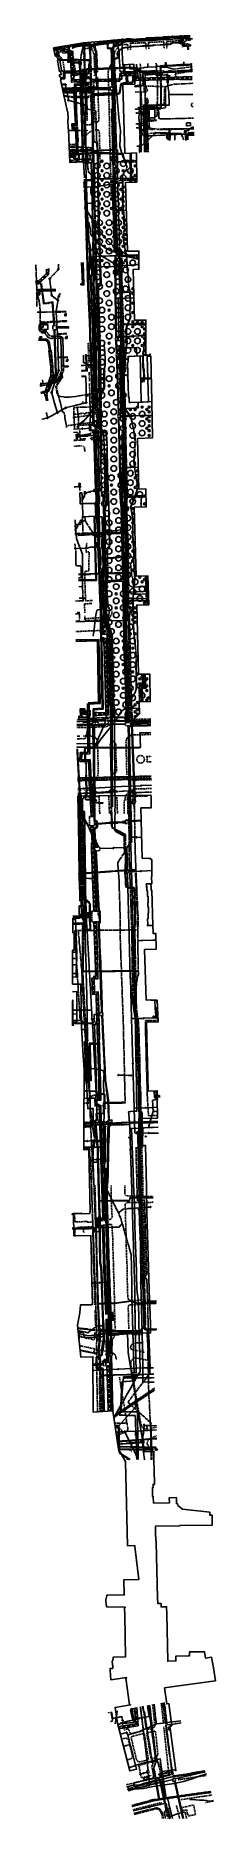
# Model space of a CAD drawing. Header units: metres. Extents: x 17721 to 17912, y 14015 to 15901.
import ezdxf

# ---------------------------------------------------------------- set-up
doc = ezdxf.new("R2010")
doc.units = ezdxf.units.M
for name, color, linetype in [('GC_BUILDING', 8, 'Continuous'), ('GC_CURB_EDGE', 1, 'Continuous'), ('GC_GAS_AXIS', 2, 'Continuous'), ('GC_HEAT_AXIS', 30, 'Continuous'), ('GC_POWER_AXIS', 40, 'Continuous'), ('GC_RESULT_1F93603DB5', 3, 'Continuous'), ('GC_RESULT_5DD67F7FB9', 3, 'Continuous'), ('GC_SEWER_AXIS', 6, 'Continuous'), ('GC_SITE_BOUNDARY', 7, 'Continuous'), ('GC_TEST_GREEN_ZONE', 3, 'Continuous'), ('GC_WATER_AXIS', 5, 'Continuous')]:
    doc.layers.add(name, color=color, linetype=linetype)

msp = doc.modelspace()

# ---------------------------------------------------------------- linework, layer by layer
at = {"layer": 'GC_BUILDING'}
for points in [[(17847.6, 15822.7), (17847.7, 15813.7), (17847.4, 15813.7), (17842.1, 15813.6), (17841.7, 15813.6), (17841.5, 15822.6)], [(17847.4, 15813.7), (17847.5, 15811.5), (17842.1, 15811.4), (17842.1, 15813.6)], [(17882.2, 15805.4), (17881.2, 15805.4), (17881.2, 15808.3), (17885.2, 15808.4), (17885.3, 15805.5)], [(17727.8, 15589.7), (17727.7, 15592.2), (17729.6, 15592.3), (17729.5, 15594.8), (17734.2, 15595), (17734.4, 15590)], [(17753.8, 15604.4), (17752.2, 15604.3), (17752.2, 15605.7), (17753.7, 15606.8)], [(17754.7, 15580.4), (17753, 15580.3), (17753.1, 15581.6), (17754.7, 15582.8)], [(17755.7, 15556.2), (17754, 15556.1), (17754, 15557.5), (17755.6, 15558.4)], [(17833.3, 15512.9), (17821.9, 15512.6), (17821.2, 15512.6), (17820.5, 15512.6), (17820.5, 15514.7), (17820.5, 15515.1), (17820.4, 15518.5), (17819.7, 15518.5), (17819.7, 15518.9), (17819.4, 15530.6), (17819.4, 15530.7), (17819.3, 15531.5), (17819.2, 15537.8), (17819.2, 15537.9), (17819.1, 15540.2), (17818.7, 15555.4), (17819.4, 15555.4), (17819.4, 15555.9), (17819.4, 15556.1), (17819.4, 15557.5), (17819.4, 15557.8), (17819.3, 15561.4), (17820, 15561.4), (17821.1, 15561.4), (17832, 15561.8), (17832, 15561), (17832.1, 15557.1), (17832.3, 15552.5), (17832.3, 15551.9), (17832.4, 15546.6), (17832.6, 15540.7), (17832.6, 15539.9), (17832.7, 15537.1), (17832.8, 15531.2), (17833.2, 15513.3)], [(17839.6, 15561.6), (17843.2, 15561.7), (17844.3, 15513.5), (17840.8, 15513.4), (17840.8, 15513.6), (17839.6, 15561.2), (17839.6, 15561.4)], [(17770.9, 15407.3), (17771, 15405.5), (17768.6, 15405.4), (17768.5, 15408.4), (17768.1, 15416.9), (17770.5, 15416.9), (17770.5, 15416.5), (17770.6, 15414.6), (17770.6, 15414.2), (17770.7, 15411.2), (17770.8, 15408.4)], [(17773.6, 15391.8), (17771.5, 15391.7), (17771.5, 15392.2), (17771, 15405.5), (17773.3, 15405.6), (17777.8, 15405.7), (17783.5, 15405.8), (17783.6, 15405.8), (17784.1, 15405.8), (17784.6, 15405.8), (17784.6, 15405.1), (17784.7, 15403.9), (17784.8, 15401), (17784.9, 15397.6), (17785, 15394.9), (17785.1, 15391.5), (17784.5, 15391.4), (17784.3, 15391.4), (17784.2, 15392.2), (17778.1, 15392), (17777.8, 15392), (17774.1, 15391.8)], [(17770.6, 15387.4), (17770.5, 15388.7), (17771.1, 15388.7), (17770.9, 15391.7), (17771.5, 15391.7), (17773.6, 15391.8), (17773.8, 15388.9), (17773.9, 15387.5), (17771.2, 15387.4), (17771.1, 15387.4)], [(17784.5, 15373.3), (17784.5, 15372), (17783.1, 15372), (17783.1, 15373.3)], [(17767.6, 15289.9), (17767.6, 15289.8), (17767.7, 15289.1), (17766.1, 15289.1), (17766.1, 15289.7), (17766.1, 15289.9), (17766.1, 15290.5), (17767.6, 15290.6)], [(17827.1, 15115.1), (17826.6, 15115.1), (17826.6, 15115.9), (17827.1, 15115.9)], [(17845.5, 14959.4), (17840.5, 14959.3), (17839.7, 14959.3), (17839.7, 14960), (17840.1, 14960), (17839.9, 14966.5), (17840.6, 14966.6), (17840.4, 14972.7), (17841, 14972.7), (17840.8, 14978.7), (17840.5, 14978.7), (17840.4, 14980), (17840.1, 14980), (17840.1, 14982.9), (17840.4, 14982.9), (17840.3, 14984.1), (17840.7, 14984.1), (17840.6, 14990), (17839.9, 14990), (17839.8, 14996.2), (17839.1, 14996.2), (17839, 15000), (17838.9, 15002.8), (17838.5, 15002.8), (17838.5, 15003.3), (17843.5, 15003.5), (17843.5, 15003), (17843.6, 15000), (17843.7, 14997.3), (17843.7, 14996.7), (17844.5, 14996.7)], [(17820, 14735.2), (17820, 14735.2), (17820.4, 14735.2), (17820.4, 14734.9), (17820.4, 14734.9), (17820, 14734.9)], [(17838.5, 14735.9), (17837.6, 14735.9), (17837.5, 14736.4), (17838.4, 14736.4)], [(17776.1, 14722.3), (17776.1, 14723), (17776.1, 14723.1), (17776.5, 14723.1), (17776.5, 14723), (17776.5, 14722.3)], [(17839.1, 14429.1), (17839.1, 14429.5), (17839.3, 14429.5), (17839.3, 14429.1)], [(17839.1, 14428.5), (17839.3, 14428.5), (17839.5, 14428.4), (17839.5, 14427.5), (17839.1, 14427.6)], [(17864, 14108.4), (17862, 14109.1), (17861.7, 14111), (17863.5, 14111.9)], [(17840.4, 14056.8), (17838.9, 14056.4), (17838.1, 14055.7), (17836.8, 14056), (17835.8, 14055.8), (17835.5, 14057.6), (17840.3, 14058.6), (17840.4, 14058.6), (17840.8, 14056.8)], [(17870, 14065.6), (17869.4, 14065.6), (17869.2, 14066.4), (17869.9, 14066.5)], [(17873.1, 14057), (17873.6, 14057), (17873.6, 14056.8), (17873.1, 14056.8)]]:
    msp.add_lwpolyline(points, close=True, dxfattribs=at)
at = {"layer": 'GC_CURB_EDGE'}
for points in [[(17810.8, 15895.9), (17810.2, 15895.6)], [(17811.9, 15896.3), (17811.3, 15896.1)], [(17813.1, 15896.7), (17812.6, 15896.5), (17812.4, 15896.5)], [(17813.9, 15896.9), (17813.5, 15896.8)], [(17883.6, 15895.7), (17884.3, 15895.8)], [(17884.8, 15895.8), (17885.2, 15895.8)], [(17741.1, 15886.8), (17740.7, 15886.7)], [(17741.2, 15886.2), (17741, 15886.2), (17740.8, 15886.2)], [(17742.4, 15887), (17741.6, 15886.8)], [(17742.5, 15886.5), (17741.7, 15886.3)], [(17741.8, 15881.4), (17742.2, 15881.6)], [(17742.2, 15881.2), (17742, 15881.3), (17741.9, 15881.3)], [(17742.7, 15881.8), (17743.4, 15882.1)], [(17743.4, 15880.7), (17743.3, 15880.7), (17742.7, 15881), (17742.7, 15881)], [(17743.8, 15887.2), (17742.9, 15887.1)], [(17743.8, 15886.7), (17743, 15886.5)], [(17743.9, 15882.3), (17744.6, 15882.6)], [(17744.6, 15880.1), (17743.9, 15880.4), (17743.9, 15880.5)], [(17745.1, 15887.4), (17744.3, 15887.3)], [(17745.2, 15886.9), (17744.3, 15886.7)], [(17745.7, 15879.5), (17745.2, 15879.8), (17745, 15879.9)], [(17745.1, 15882.8), (17745.9, 15883.1)], [(17746.4, 15887.7), (17745.6, 15887.5)], [(17746.5, 15887.1), (17745.6, 15887)], [(17746.8, 15878.7), (17746.8, 15878.8), (17746.2, 15879.2), (17746.1, 15879.2)], [(17746.3, 15883.3), (17747.1, 15883.6)], [(17747.8, 15887.9), (17746.9, 15887.8)], [(17747.8, 15887.3), (17747, 15887.2)], [(17747.8, 15877.9), (17747.4, 15878.3), (17747.2, 15878.4)], [(17747.6, 15883.8), (17748, 15884), (17748.3, 15883.9)], [(17749.1, 15888.1), (17748.2, 15888)], [(17748.7, 15877), (17748.7, 15877), (17748.2, 15877.6)], [(17749.1, 15887.5), (17748.3, 15887.4)], [(17748.8, 15883.8), (17749, 15883.8), (17749.3, 15883.3)], [(17750.3, 15888.4), (17750, 15888.3), (17749.6, 15888.2)], [(17750.4, 15887.7), (17750, 15887.7), (17749.6, 15887.6)], [(17749.6, 15882.9), (17750, 15882.7), (17750.3, 15882.5)], [(17751.5, 15888.6), (17750.8, 15888.4)], [(17750.8, 15882.4), (17751.1, 15882.2), (17751.5, 15882.3)], [(17751.6, 15887.9), (17750.9, 15887.8)], [(17751.9, 15882.3), (17752.6, 15882.5)], [(17752.7, 15888.8), (17752, 15888.6)], [(17752.8, 15888.1), (17752.1, 15888)], [(17753.1, 15882.5), (17753.8, 15882.6)], [(17753.9, 15889), (17753.2, 15888.9)], [(17754, 15888.3), (17753.3, 15888.2)], [(17754.3, 15882.7), (17755, 15882.8)], [(17755.1, 15889.2), (17754.4, 15889.1)], [(17755.2, 15888.5), (17754.5, 15888.4)], [(17755.5, 15882.9), (17756.2, 15883)], [(17756.3, 15889.4), (17755.6, 15889.3)], [(17756.4, 15888.7), (17755.8, 15888.6), (17755.7, 15888.6)], [(17756.7, 15883.1), (17757.4, 15883.2)], [(17757.5, 15889.6), (17756.8, 15889.5)], [(17757.6, 15888.9), (17756.9, 15888.8)], [(17757.9, 15883.3), (17758.6, 15883.4)], [(17758.6, 15889.8), (17758, 15889.7)], [(17758.8, 15889.2), (17758.1, 15889)], [(17759.8, 15890), (17759.1, 15889.9)], [(17759.1, 15883.5), (17759.8, 15883.6)], [(17760, 15889.4), (17759.3, 15889.3)], [(17761, 15890.2), (17760.3, 15890)], [(17760.3, 15883.7), (17760.3, 15883.7), (17760.4, 15883)], [(17761.2, 15889.6), (17761.2, 15889.6), (17760.5, 15889.5)], [(17760.5, 15882.5), (17760.6, 15881.8)], [(17760.6, 15881.3), (17760.7, 15880.6)], [(17760.8, 15880.2), (17760.9, 15879.5)], [(17761, 15879), (17761.1, 15878.3)], [(17761.2, 15877.8), (17761.3, 15877.1)], [(17762.2, 15890.4), (17761.5, 15890.2)], [(17762.4, 15889.8), (17761.7, 15889.7)], [(17763.4, 15890.6), (17762.7, 15890.4)], [(17763.7, 15890), (17762.9, 15889.9)], [(17764.6, 15890.8), (17763.9, 15890.6)], [(17764.9, 15890.2), (17764.1, 15890.1)], [(17765.8, 15890.9), (17765.1, 15890.8)], [(17766.1, 15890.5), (17765.4, 15890.3)], [(17767, 15891.1), (17766.3, 15891)], [(17767.3, 15890.7), (17766.6, 15890.5)], [(17768.1, 15891.3), (17767.4, 15891.2)], [(17768.5, 15890.9), (17767.8, 15890.8)], [(17769.3, 15891.5), (17768.6, 15891.4)], [(17769.7, 15891.1), (17769, 15891)], [(17770.5, 15891.7), (17769.8, 15891.6)], [(17770.9, 15891.3), (17770.2, 15891.2)], [(17771.7, 15891.9), (17771, 15891.8)], [(17772.1, 15891.5), (17771.4, 15891.4)], [(17771.9, 15885.8), (17771.9, 15885.1)], [(17771.9, 15884.6), (17772, 15883.8)], [(17772, 15883.3), (17772.1, 15882.6)], [(17772.8, 15886.4), (17772.1, 15886.1)], [(17772.1, 15882.1), (17772.1, 15881.4)], [(17772.9, 15892.1), (17772.2, 15892)], [(17772.2, 15880.9), (17772.2, 15880.2)], [(17772.2, 15879.7), (17772.3, 15879)], [(17772.3, 15878.5), (17772.4, 15877.7)], [(17772.4, 15877.2), (17772.4, 15876.5)], [(17773.3, 15891.6), (17772.6, 15891.6)], [(17773.9, 15886.8), (17773.2, 15886.5)], [(17774.1, 15892.1), (17773.4, 15892.1)], [(17774.2, 15891.7), (17773.8, 15891.7)], [(17775.1, 15887.1), (17774.7, 15887.1), (17774.4, 15887)], [(17775.3, 15892), (17774.8, 15892.1), (17774.6, 15892.1)], [(17776.3, 15887.2), (17775.6, 15887.2)], [(17776.5, 15891.8), (17776.3, 15891.8), (17776.2, 15891.9), (17776.1, 15891.9), (17775.8, 15891.9)], [(17777.5, 15887.3), (17776.8, 15887.3)], [(17777.6, 15891.5), (17777.4, 15891.6), (17777, 15891.7)], [(17778.7, 15887.4), (17778, 15887.4)], [(17778.8, 15891.1), (17778.7, 15891.2), (17778.1, 15891.4)], [(17779.9, 15887.5), (17779.2, 15887.5)], [(17779.9, 15890.7), (17779.3, 15891)], [(17781, 15890.1), (17780.4, 15890.5)], [(17780.8, 15887.1), (17780.6, 15887.6), (17780.4, 15887.6)], [(17781.3, 15886), (17781, 15886.6)], [(17782, 15889.5), (17781.8, 15889.6), (17781.4, 15889.9)], [(17781.7, 15884.8), (17781.7, 15884.9), (17781.5, 15885.5)], [(17782.2, 15883.7), (17781.9, 15884.4)], [(17782.9, 15888.7), (17782.8, 15888.7), (17782.4, 15889.1)], [(17782.7, 15882.6), (17782.4, 15883.2)], [(17783.1, 15881.5), (17782.9, 15882.1)], [(17783.7, 15887.8), (17783.7, 15887.9), (17783.2, 15888.3)], [(17783.3, 15880.3), (17783.3, 15881)], [(17783.4, 15879), (17783.3, 15879.8)], [(17783.5, 15877.8), (17783.4, 15878.3), (17783.4, 15878.5)], [(17783.5, 15876.6), (17783.5, 15877.3)], [(17784.5, 15886.9), (17784.2, 15887.2), (17784, 15887.4)], [(17785.1, 15885.8), (17784.8, 15886.3), (17784.7, 15886.5)], [(17785.5, 15884.7), (17785.4, 15885.1), (17785.3, 15885.3), (17785.3, 15885.4)], [(17785.8, 15883.6), (17785.7, 15884.3)], [(17786.1, 15882.4), (17785.9, 15883.1)], [(17786.2, 15881.2), (17786.2, 15881.9), (17786.2, 15881.9)], [(17786.3, 15880), (17786.3, 15880.4), (17786.3, 15880.7)], [(17786.4, 15878.8), (17786.3, 15879.5)], [(17786.4, 15877.6), (17786.4, 15878.3)], [(17786.4, 15876.4), (17786.4, 15877.1)], [(17801.7, 15882.6), (17801.6, 15881.9)], [(17801.6, 15881.4), (17801.6, 15880.7)], [(17801.8, 15883.8), (17801.7, 15883.1)], [(17801.7, 15880.2), (17801.7, 15879.5)], [(17801.7, 15879), (17801.7, 15878.3)], [(17801.7, 15877.8), (17801.7, 15877.2), (17801.7, 15877.1)], [(17802, 15885), (17801.9, 15884.5), (17801.9, 15884.3)], [(17802.3, 15886.2), (17802.2, 15885.5)], [(17802.7, 15887.3), (17802.5, 15886.7)], [(17803.2, 15888.4), (17803, 15887.9), (17802.9, 15887.8)], [(17803.7, 15889.5), (17803.5, 15889.2), (17803.4, 15888.9)], [(17804.3, 15890.6), (17804.1, 15890.3), (17803.9, 15890)], [(17805, 15891.6), (17805, 15891.5), (17804.6, 15891)], [(17804.8, 15881), (17804.7, 15880.3)], [(17804.7, 15879.8), (17804.8, 15879.1)], [(17805, 15883.4), (17804.8, 15883.1), (17804.8, 15882.8)], [(17804.8, 15882.3), (17804.8, 15881.5)], [(17804.8, 15878.6), (17804.8, 15877.9)], [(17804.8, 15877.4), (17804.8, 15876.7)], [(17805.7, 15884.4), (17805.3, 15883.8)], [(17805.9, 15892.4), (17805.4, 15891.9)], [(17806.4, 15885.4), (17806, 15884.8)], [(17806.7, 15893.3), (17806.2, 15892.8)], [(17807, 15886.4), (17806.6, 15885.8)], [(17807.7, 15894), (17807.1, 15893.6)], [(17807.7, 15887.4), (17807.3, 15886.8)], [(17808.4, 15888.4), (17808, 15887.9)], [(17808.7, 15894.7), (17808.5, 15894.6), (17808.1, 15894.3)], [(17809, 15889.5), (17808.7, 15888.9)], [(17809.7, 15895.3), (17809.5, 15895.3), (17809.1, 15895)], [(17809.7, 15890.5), (17809.3, 15889.9)], [(17810.8, 15890.7), (17810.1, 15890.6)], [(17812, 15890.8), (17811.3, 15890.8)], [(17813.3, 15891), (17812.5, 15890.9)], [(17814.5, 15891.1), (17813.7, 15891)], [(17815.7, 15891.2), (17815, 15891.1)], [(17816.9, 15891.3), (17816.2, 15891.2)], [(17818.1, 15891.4), (17817.4, 15891.3)], [(17818.8, 15891), (17818.8, 15891.5), (17818.6, 15891.5)], [(17818.9, 15889.8), (17818.9, 15890.5)], [(17819, 15888.6), (17818.9, 15889.3)], [(17819.1, 15887.4), (17819, 15888.1)], [(17819.1, 15886.2), (17819.1, 15886.9)], [(17819.2, 15885.3), (17819.2, 15885.7)], [(17822.3, 15892.5), (17821.7, 15892.5), (17821.7, 15892.4)], [(17821.7, 15891.9), (17821.7, 15891.2)], [(17821.7, 15890.7), (17821.8, 15890)], [(17821.8, 15889.5), (17821.8, 15888.8)], [(17821.8, 15888.3), (17821.9, 15887.6)], [(17821.9, 15887.1), (17821.9, 15886.4)], [(17821.9, 15885.9), (17821.9, 15885.5)], [(17823.5, 15892.6), (17822.8, 15892.5)], [(17824.7, 15892.6), (17824, 15892.6)], [(17825.9, 15892.7), (17825.2, 15892.6)], [(17827.1, 15892.7), (17826.4, 15892.7)], [(17828.3, 15892.8), (17827.6, 15892.8)], [(17829.5, 15892.8), (17828.8, 15892.8)], [(17830.7, 15892.9), (17830, 15892.9)], [(17831.9, 15892.9), (17831.2, 15892.9)], [(17833.1, 15893), (17832.4, 15893)], [(17834.3, 15893.1), (17833.6, 15893)], [(17835.5, 15893.1), (17834.8, 15893.1)], [(17836.7, 15893.2), (17836, 15893.1)], [(17837.9, 15893.2), (17837.2, 15893.2)], [(17838, 15892.1), (17838, 15892.8)], [(17838.1, 15890.9), (17838.1, 15891.6)], [(17838.2, 15889.7), (17838.1, 15890.4)], [(17838.3, 15888.5), (17838.2, 15889.2)], [(17838.4, 15887.3), (17838.3, 15888)], [(17838.4, 15886.4), (17838.4, 15886.8)], [(17840.5, 15891.6), (17840.6, 15890.8)], [(17841.1, 15893.4), (17840.8, 15893.4), (17840.8, 15893)], [(17840.8, 15892.5), (17840.8, 15891.8)], [(17840.9, 15890.6), (17840.9, 15889.9)], [(17841, 15889.4), (17841, 15888.7)], [(17841.1, 15888.2), (17841.1, 15887.4)], [(17841.1, 15886.9), (17841.2, 15886.6)], [(17842.3, 15893.5), (17841.6, 15893.5)], [(17843.5, 15893.6), (17842.8, 15893.5)], [(17844.8, 15893.6), (17844, 15893.6)], [(17846, 15893.7), (17845.3, 15893.7)], [(17847.2, 15893.8), (17846.5, 15893.7)], [(17848.4, 15893.8), (17847.7, 15893.8)], [(17849.7, 15893.9), (17848.9, 15893.9)], [(17850.9, 15894), (17850.2, 15893.9)], [(17852.1, 15894), (17851.4, 15894)], [(17853.4, 15894.1), (17852.6, 15894.1)], [(17854.6, 15894.2), (17853.9, 15894.1)], [(17855.8, 15894.2), (17855.1, 15894.2)], [(17857, 15894.3), (17857, 15894.3), (17856.3, 15894.3)], [(17857.1, 15893), (17857, 15893.8)], [(17857.2, 15891.8), (17857.1, 15892.5)], [(17857.3, 15890.6), (17857.2, 15891.3)], [(17857.4, 15889.4), (17857.3, 15889.7), (17857.3, 15890.1)], [(17857.5, 15888.1), (17857.4, 15888.9)], [(17857.5, 15887.3), (17857.5, 15887.6)], [(17860.5, 15894.5), (17859.9, 15894.5), (17859.9, 15894.3)], [(17859.9, 15893.8), (17860, 15893.1)], [(17860, 15892.6), (17860, 15891.9)], [(17860.1, 15891.4), (17860.1, 15890.7)], [(17860.1, 15890.2), (17860.2, 15889.9), (17860.2, 15889.5)], [(17860.2, 15889), (17860.3, 15888.3)], [(17860.3, 15887.8), (17860.3, 15887.4), (17860.3, 15887.4)], [(17861.7, 15894.6), (17861, 15894.5)], [(17862.9, 15894.6), (17862.2, 15894.6)], [(17864.1, 15894.7), (17863.4, 15894.7)], [(17865.3, 15894.8), (17864.6, 15894.7)], [(17866.5, 15894.8), (17865.8, 15894.8)], [(17867.8, 15894.9), (17867, 15894.8)], [(17869, 15894.9), (17868.3, 15894.9)], [(17870.2, 15895), (17869.5, 15895)], [(17871.4, 15895.1), (17870.7, 15895)], [(17872.6, 15895.1), (17871.9, 15895.1)], [(17873.8, 15895.2), (17873.1, 15895.2)], [(17875, 15895.3), (17874.3, 15895.2)], [(17876.1, 15895.2), (17876.1, 15895.3), (17875.5, 15895.3)], [(17876.2, 15894), (17876.2, 15894.7)], [(17876.6, 15893), (17876.5, 15893.7), (17876.5, 15893.7)], [(17876.7, 15891.8), (17876.6, 15892.5)], [(17876.8, 15890.6), (17876.7, 15890.9), (17876.7, 15891.3)], [(17876.9, 15889.4), (17876.8, 15890.1)], [(17876.9, 15888.5), (17876.9, 15888.9)], [(17879.4, 15890.8), (17879.4, 15891.1), (17879.5, 15891.5)], [(17879.4, 15889.5), (17879.4, 15890.3)], [(17879.4, 15888.7), (17879.4, 15889)], [(17879.5, 15894.5), (17879.5, 15894.8), (17879.6, 15895.2)], [(17879.5, 15893.3), (17879.5, 15894)], [(17879.5, 15892), (17879.5, 15892.8)], [(17879.9, 15895.5), (17880.6, 15895.5)], [(17881.1, 15895.6), (17881.9, 15895.6)], [(17882.4, 15895.7), (17883.1, 15895.7)], [(17749.5, 15876), (17749.3, 15876.3), (17749, 15876.6)], [(17750.2, 15874.9), (17750, 15875.2), (17749.8, 15875.6)], [(17750.4, 15873.6), (17750.3, 15874.4)], [(17750.6, 15872.3), (17750.5, 15873.1)], [(17750.8, 15871), (17750.7, 15871.8)], [(17751, 15869.7), (17750.9, 15870.5)], [(17751.2, 15868.4), (17751.1, 15869.2)], [(17751.4, 15867.1), (17751.3, 15867.9)], [(17751.6, 15865.8), (17751.5, 15866.6)], [(17751.8, 15864.5), (17751.7, 15865.3)], [(17751.9, 15863.6), (17751.8, 15864)], [(17761.6, 15859.7), (17761, 15859.6), (17761, 15859.4)], [(17761.1, 15858.9), (17761.1, 15858.2)], [(17761.4, 15876.6), (17761.5, 15875.9)], [(17761.6, 15875.4), (17761.7, 15874.7)], [(17761.6, 15858.3), (17762.3, 15858.4)], [(17761.8, 15874.2), (17761.9, 15873.5)], [(17762, 15873), (17762.1, 15872.3)], [(17762.8, 15859.9), (17762.1, 15859.7)], [(17762.2, 15871.8), (17762.3, 15871.2)], [(17762.4, 15870.7), (17762.4, 15870.3), (17762.5, 15870)], [(17762.5, 15869.5), (17762.7, 15868.8)], [(17762.7, 15868.3), (17762.8, 15867.6)], [(17762.8, 15858.5), (17763.5, 15858.6)], [(17762.9, 15867.1), (17763, 15866.4)], [(17763.1, 15865.9), (17763.2, 15865.2)], [(17763.9, 15860.1), (17763.2, 15859.9)], [(17763.3, 15864.7), (17763.4, 15864)], [(17763.5, 15863.5), (17763.6, 15862.8)], [(17763.7, 15862.4), (17763.8, 15861.7)], [(17763.9, 15861.2), (17764, 15860.5)], [(17764.4, 15860.1), (17764, 15860.1)], [(17764, 15858.7), (17764.7, 15858.8)], [(17765.6, 15860.3), (17764.9, 15860.2)], [(17765.2, 15858.9), (17765.9, 15859)], [(17766.8, 15860.5), (17766.3, 15860.4), (17766.1, 15860.4)], [(17766.3, 15859), (17766.5, 15859.1), (17767, 15859.2)], [(17768, 15860.7), (17767.3, 15860.6)], [(17767.5, 15859.2), (17768.2, 15859.4)], [(17769.2, 15861), (17768.9, 15860.8), (17768.5, 15860.7)], [(17768.7, 15859.4), (17769.1, 15859.5), (17769.4, 15859.6)], [(17770.2, 15861.6), (17769.6, 15861.2)], [(17769.9, 15859.8), (17770.5, 15860)], [(17771.2, 15862.3), (17770.6, 15861.9)], [(17771, 15860.2), (17771.7, 15860.4)], [(17772.1, 15863.1), (17771.7, 15862.5)], [(17772.1, 15860.5), (17772.8, 15860.8)], [(17772.5, 15876), (17772.5, 15875.3)], [(17773, 15864), (17772.5, 15863.4)], [(17772.6, 15874.8), (17772.6, 15874.1)], [(17772.6, 15873.6), (17772.7, 15872.9)], [(17772.7, 15872.4), (17772.8, 15871.7)], [(17772.8, 15871.2), (17772.8, 15870.4)], [(17772.9, 15869.9), (17772.9, 15869.2)], [(17773, 15868.7), (17773, 15868)], [(17773, 15867.5), (17773.1, 15866.8)], [(17773.1, 15866.3), (17773.2, 15865.6)], [(17773.2, 15865.1), (17773.3, 15864.4)], [(17773.3, 15860.9), (17773.6, 15861)], [(17783.1, 15858.2), (17783.5, 15858.3)], [(17783.5, 15875.4), (17783.5, 15876.1)], [(17783.6, 15874.2), (17783.5, 15874.9)], [(17783.6, 15872.9), (17783.6, 15873.7)], [(17783.6, 15871.7), (17783.6, 15872.4)], [(17783.7, 15870.5), (17783.6, 15871.2)], [(17783.7, 15869.3), (17783.7, 15870)], [(17783.7, 15868.1), (17783.7, 15868.8)], [(17783.8, 15866.8), (17783.7, 15867.6)], [(17783.8, 15865.6), (17783.8, 15866.3)], [(17783.8, 15864.4), (17783.8, 15865.1)], [(17783.9, 15863.2), (17783.8, 15863.9)], [(17783.9, 15862), (17783.9, 15862.2), (17783.9, 15862.7)], [(17783.9, 15860.8), (17783.9, 15861.5)], [(17784, 15859.5), (17784, 15860.3)], [(17784, 15858.3), (17784, 15858.3), (17784, 15859)], [(17785.8, 15862.2), (17786.1, 15862.2)], [(17786.5, 15875.2), (17786.5, 15875.9)], [(17786.5, 15874), (17786.5, 15874.7)], [(17786.6, 15872.8), (17786.5, 15873.5)], [(17786.6, 15871.6), (17786.6, 15872.3)], [(17786.7, 15870.4), (17786.6, 15871.1)], [(17786.6, 15862.3), (17786.9, 15862.3), (17786.9, 15862.7)], [(17786.7, 15869.2), (17786.7, 15869.9)], [(17786.7, 15868), (17786.7, 15868.7)], [(17786.8, 15866.8), (17786.8, 15867.5)], [(17786.8, 15865.6), (17786.8, 15866.3)], [(17786.9, 15864.4), (17786.8, 15865.1)], [(17786.9, 15863.2), (17786.9, 15863.9)], [(17798.3, 15862.7), (17798.3, 15862.5), (17798.2, 15862)], [(17798.2, 15861.5), (17798.2, 15860.8)], [(17798.2, 15860.3), (17798.3, 15859.6)], [(17798.3, 15859.1), (17798.3, 15858.4)], [(17798.6, 15863.9), (17798.5, 15863.8), (17798.4, 15863.2)], [(17798.9, 15865.1), (17798.9, 15865.1), (17798.7, 15864.5), (17798.7, 15864.4)], [(17799.2, 15866.2), (17799.1, 15865.7), (17799, 15865.6)], [(17799.7, 15867.4), (17799.5, 15867), (17799.4, 15866.7)], [(17800.2, 15868.5), (17800.1, 15868.2), (17799.9, 15867.8)], [(17800.8, 15869.5), (17800.7, 15869.3), (17800.5, 15868.9)], [(17801.4, 15870.5), (17801.4, 15870.4), (17801.2, 15870.1), (17801.1, 15869.9)], [(17801.6, 15871.7), (17801.6, 15871.5), (17801.5, 15871)], [(17801.7, 15876.6), (17801.7, 15875.9)], [(17801.7, 15875.4), (17801.7, 15874.7)], [(17801.7, 15874.2), (17801.7, 15873.6), (17801.7, 15873.4)], [(17801.7, 15872.9), (17801.7, 15872.2)], [(17804.8, 15876.2), (17804.9, 15875.5)], [(17804.9, 15875), (17804.9, 15874.3)], [(17804.9, 15873.8), (17804.9, 15873.1)], [(17804.9, 15872.6), (17804.9, 15871.9)], [(17805, 15871.4), (17805, 15870.7)], [(17805, 15870.2), (17805, 15869.4)], [(17805, 15868.9), (17805, 15868.2)], [(17805.1, 15867.7), (17805.3, 15867.1)], [(17805.4, 15866.6), (17805.6, 15865.9)], [(17805.7, 15865.4), (17805.8, 15864.7)], [(17805.9, 15864.2), (17806, 15863.9)], [(17863.2, 15858.9), (17863.1, 15858.5)], [(17869.3, 15859.3), (17869.3, 15859.5), (17869, 15859.9)], [(17869.1, 15860.2), (17869.8, 15860.3)], [(17869.7, 15858.1), (17869.6, 15858.8), (17869.5, 15858.9)], [(17870.3, 15860.4), (17871, 15860.5)], [(17871.5, 15860.6), (17872.2, 15860.7)], [(17872.7, 15860.8), (17873.4, 15860.9)], [(17873.9, 15861), (17874.7, 15861.1)], [(17875.1, 15861.2), (17875.9, 15861.4)], [(17876.4, 15861.4), (17877.1, 15861.6)], [(17877.6, 15861.7), (17878.3, 15861.8)], [(17878.8, 15861.9), (17879.5, 15862)], [(17880, 15862.1), (17880.7, 15862.2)], [(17881.2, 15862.3), (17881.9, 15862.4)], [(17882.4, 15862.5), (17883.1, 15862.6)], [(17883.6, 15862.7), (17884.3, 15862.8)], [(17884.8, 15862.9), (17885.5, 15863.1)], [(17885.9, 15862.8), (17886.3, 15862.2)], [(17886.6, 15861.8), (17886.8, 15861.5)], [(17750.8, 15841.7), (17750.5, 15841.7)], [(17750.9, 15840), (17751.2, 15840)], [(17752, 15841.8), (17751.3, 15841.8)], [(17751.7, 15840), (17752.4, 15840)], [(17753.3, 15841.8), (17752.5, 15841.8)], [(17752.9, 15840), (17753.6, 15840)], [(17754.5, 15841.9), (17753.8, 15841.9)], [(17754.1, 15840.1), (17754.9, 15840.1)], [(17755.7, 15841.9), (17755, 15841.9)], [(17755.4, 15840.1), (17756.1, 15840.1)], [(17756.9, 15842), (17756.2, 15841.9)], [(17756.6, 15840.1), (17757.3, 15840.1)], [(17758.1, 15842), (17757.4, 15842)], [(17757.8, 15840.1), (17758.5, 15840.2)], [(17759.3, 15842.1), (17758.6, 15842)], [(17759, 15840.2), (17759.4, 15840.2), (17759.7, 15840.2)], [(17760.6, 15842.1), (17759.8, 15842.1)], [(17760.2, 15840.1), (17760.4, 15840.1), (17760.7, 15840), (17760.8, 15840), (17760.9, 15839.9)], [(17761.7, 15841.7), (17761.5, 15841.9), (17761.3, 15841.9), (17761.1, 15842), (17761, 15842)], [(17761.4, 15839.7), (17761.5, 15839.6), (17761.6, 15839.5), (17761.7, 15839.4), (17761.8, 15839.3), (17761.8, 15839.2), (17761.8, 15839.2)], [(17762.7, 15841), (17762.4, 15841.2), (17762.3, 15841.3), (17762.1, 15841.5)], [(17763.4, 15840), (17763.4, 15840.1), (17763.2, 15840.3), (17763.1, 15840.5), (17763, 15840.6)], [(17763.8, 15838.9), (17763.8, 15839.1), (17763.7, 15839.4), (17763.6, 15839.6)], [(17765.9, 15850), (17766, 15850.4)], [(17766.3, 15850.8), (17766.6, 15851.5)], [(17766.9, 15851.9), (17767.4, 15852.4)], [(17767.7, 15852.8), (17768.1, 15853.4)], [(17767.9, 15845.9), (17767.8, 15846.2)], [(17768.4, 15844.8), (17768.1, 15845.3), (17768.1, 15845.4)], [(17768.4, 15853.8), (17768.9, 15854.4)], [(17768.9, 15843.6), (17768.6, 15844.3)], [(17769.4, 15842.5), (17769.4, 15842.6), (17769.1, 15843.2)], [(17769.2, 15854.8), (17769.6, 15855.4)], [(17770.1, 15841.8), (17769.6, 15841.8), (17769.5, 15842)], [(17769.9, 15855.7), (17770.2, 15856.1), (17770.5, 15856.2)], [(17770.3, 15840), (17770, 15840)], [(17771.3, 15841.8), (17770.6, 15841.8)], [(17771.5, 15840), (17770.8, 15840)], [(17771, 15856.3), (17771.7, 15856.5)], [(17772.5, 15841.9), (17771.8, 15841.9)], [(17772.7, 15840.1), (17772, 15840)], [(17772.1, 15856.6), (17772.8, 15856.8)], [(17773.7, 15841.9), (17773, 15841.9)], [(17774, 15840.1), (17773.2, 15840.1)], [(17773.3, 15856.9), (17774, 15857.1)], [(17775, 15842), (17774.2, 15842)], [(17774.5, 15857.2), (17775.2, 15857.4)], [(17774.8, 15840.1), (17774.5, 15840.1)], [(17774.8, 15840.1), (17774.9, 15839.8)], [(17775.2, 15840.1), (17774.8, 15840.1)], [(17774.9, 15839.3), (17774.9, 15838.6)], [(17776.2, 15842.1), (17775.5, 15842)], [(17775.7, 15857.4), (17776.3, 15857.1)], [(17776.4, 15840.2), (17775.7, 15840.1)], [(17777.4, 15842.1), (17777.4, 15842.1), (17776.7, 15842.1)], [(17776.8, 15856.9), (17777.4, 15856.5)], [(17777.6, 15840.2), (17776.9, 15840.2)], [(17777.9, 15856.3), (17778.5, 15856)], [(17778.6, 15842.2), (17777.9, 15842.1)], [(17778.8, 15840.2), (17778.1, 15840.2)], [(17779, 15855.7), (17779.6, 15855.4)], [(17779.9, 15842.2), (17779.1, 15842.2)], [(17780, 15840.3), (17779.3, 15840.3)], [(17780.1, 15855.2), (17780.1, 15855.2), (17780.1, 15854.5)], [(17780.1, 15854), (17780.2, 15853.3)], [(17780.2, 15852.8), (17780.2, 15852)], [(17780.2, 15851.5), (17780.2, 15850.8)], [(17780.2, 15850.3), (17780.2, 15849.6)], [(17780.3, 15849.1), (17780.3, 15848.3)], [(17780.3, 15847.8), (17780.3, 15847.1)], [(17780.3, 15846.6), (17780.3, 15845.9)], [(17780.3, 15845.4), (17780.4, 15844.7)], [(17780.4, 15844.2), (17780.4, 15843.4)], [(17780.4, 15842.9), (17780.4, 15842.2), (17780.4, 15842.2)], [(17780.5, 15839.6), (17780.5, 15840.3)], [(17782.8, 15849.2), (17782.8, 15849.6), (17782.9, 15849.9)], [(17782.9, 15848), (17782.9, 15848.7)], [(17782.9, 15846.8), (17782.9, 15847.5)], [(17783, 15845.6), (17782.9, 15846.3)], [(17783, 15844.4), (17783, 15845.1)], [(17783.1, 15843.2), (17783, 15843.9)], [(17783.1, 15850.3), (17783.4, 15851)], [(17783.1, 15842), (17783.1, 15842.7)], [(17783.2, 15840.8), (17783.1, 15841.5)], [(17783.2, 15839.6), (17783.2, 15840.3)], [(17783.6, 15851.4), (17783.9, 15852.1)], [(17784, 15853.4), (17784.3, 15854.1)], [(17784.1, 15852.5), (17784.3, 15852.9), (17784, 15853)], [(17784.7, 15854), (17784.8, 15854), (17785.1, 15854.5)], [(17785.3, 15854.9), (17785.5, 15855.6)], [(17785.7, 15856), (17785.9, 15856.3), (17786.3, 15856.3)], [(17786.8, 15856.3), (17787.1, 15856.4), (17787.1, 15856)], [(17787.1, 15855.5), (17787.2, 15854.8)], [(17787.2, 15854.3), (17787.2, 15853.6)], [(17787.2, 15853.1), (17787.2, 15852.4)], [(17787.2, 15851.9), (17787.2, 15851.2)], [(17787.3, 15850.7), (17787.3, 15850)], [(17787.3, 15849.5), (17787.3, 15848.8)], [(17787.3, 15848.3), (17787.3, 15847.6)], [(17787.3, 15847.1), (17787.4, 15846.4)], [(17787.4, 15845.9), (17787.4, 15845.2)], [(17787.4, 15844.7), (17787.4, 15844)], [(17787.4, 15843.5), (17787.4, 15842.8)], [(17787.5, 15842.3), (17787.5, 15841.5)], [(17787.5, 15841), (17787.5, 15840.3)], [(17787.5, 15839.8), (17787.5, 15839.1)], [(17798.3, 15857.9), (17798.3, 15857.2)], [(17798.3, 15856.7), (17798.3, 15856.2), (17798.4, 15856)], [(17798.4, 15855.5), (17798.4, 15854.8)], [(17798.4, 15854.3), (17798.4, 15853.6)], [(17798.5, 15853.1), (17798.5, 15852.4)], [(17798.5, 15851.9), (17798.5, 15851.1)], [(17798.6, 15850.6), (17798.6, 15849.9)], [(17798.6, 15849.4), (17798.6, 15848.7)], [(17798.6, 15848.2), (17798.7, 15847.5)], [(17798.7, 15847), (17798.7, 15846.3)], [(17798.7, 15845.8), (17798.8, 15845.1)], [(17798.8, 15844.6), (17798.8, 15843.9)], [(17798.8, 15843.4), (17798.9, 15842.7)], [(17798.9, 15842.2), (17798.9, 15842.1), (17798.9, 15841.5)], [(17798.9, 15841), (17798.9, 15840.3)], [(17798.9, 15839.8), (17798.9, 15839.1)], [(17833.2, 15839.9), (17833.2, 15840), (17833.2, 15840.6)], [(17833.2, 15838.7), (17833.2, 15839.4)], [(17833.3, 15840.9), (17834, 15841)], [(17834.5, 15841), (17835.2, 15841.1)], [(17835.7, 15841.1), (17836.4, 15841.2)], [(17836.1, 15844.5), (17836.2, 15845.2)], [(17836.2, 15843.2), (17836.1, 15844)], [(17836.2, 15846.9), (17836.2, 15847.6)], [(17836.2, 15845.7), (17836.2, 15846.4)], [(17836.3, 15842), (17836.2, 15842.7)], [(17836.3, 15850.6), (17836.4, 15850.9)], [(17836.3, 15849.3), (17836.3, 15850.1)], [(17836.3, 15848.1), (17836.3, 15848.8)], [(17836.4, 15841.2), (17836.3, 15841.5)], [(17836.9, 15841.2), (17837.6, 15841.3)], [(17838.1, 15841.3), (17838.8, 15841.4)], [(17838.6, 15846.2), (17838.5, 15846.9)], [(17838.6, 15847.3), (17839.3, 15847.2)], [(17838.6, 15845), (17838.6, 15845.7)], [(17839.1, 15844.2), (17838.6, 15844.2), (17838.6, 15844.5)], [(17839.2, 15841.5), (17839.1, 15842.2)], [(17839.4, 15842.5), (17839.7, 15842.6), (17839.7, 15843)], [(17839.6, 15843.5), (17839.6, 15844.2), (17839.6, 15844.2)], [(17839.8, 15847.2), (17840.5, 15847.2)], [(17841, 15847.2), (17841.7, 15847.2)], [(17842.2, 15847.2), (17842.9, 15847.2)], [(17843.4, 15847.1), (17844.2, 15847.1)], [(17844.7, 15847.1), (17845.4, 15847.1)], [(17845.9, 15847.1), (17846.6, 15847.1)], [(17847.1, 15847.1), (17847.8, 15847)], [(17848.3, 15847), (17849, 15847)], [(17849.5, 15847), (17850.2, 15847)], [(17850.7, 15847), (17851.4, 15847)], [(17851.9, 15846.9), (17852.6, 15846.9)], [(17853.1, 15846.9), (17853.8, 15846.9)], [(17854.3, 15846.9), (17855, 15846.9)], [(17855.5, 15846.9), (17856.2, 15846.8)], [(17856.7, 15846.8), (17856.9, 15846.8), (17857.4, 15846.8)], [(17857.7, 15840.7), (17857.7, 15840)], [(17857.7, 15839.5), (17857.7, 15838.9), (17857.7, 15838.8)], [(17857.9, 15846.8), (17857.8, 15846.1)], [(17857.8, 15845.6), (17857.8, 15844.9)], [(17857.8, 15844.4), (17857.8, 15843.7)], [(17857.8, 15843.2), (17857.8, 15842.4)], [(17857.8, 15841.9), (17857.8, 15841.2)], [(17863.1, 15858), (17863.1, 15857.5), (17863.1, 15857.3)], [(17863.3, 15856.8), (17863.3, 15856.8), (17863.4, 15856.6), (17863.6, 15856.1)], [(17863.9, 15855.8), (17864.1, 15855.6), (17864.5, 15855.3)], [(17864.9, 15855), (17865.3, 15854.8), (17865.5, 15854.8), (17865.6, 15854.8)], [(17866.1, 15854.7), (17866.7, 15854.7), (17866.9, 15854.7)], [(17867.3, 15854.8), (17867.4, 15854.9), (17868, 15855.2)], [(17868.4, 15855.5), (17868.7, 15855.6), (17868.9, 15856)], [(17869.2, 15856.4), (17869.4, 15856.8)], [(17870.4, 15857.1), (17870, 15857.7)], [(17871.1, 15856.2), (17870.7, 15856.7)], [(17871.9, 15855.2), (17871.4, 15855.8)], [(17872.8, 15854.5), (17872.4, 15854.5), (17872.2, 15854.8)], [(17874, 15854.4), (17873.3, 15854.5)], [(17875.2, 15854.4), (17874.5, 15854.4)], [(17876.4, 15854.4), (17875.7, 15854.4)], [(17877.7, 15854.3), (17876.9, 15854.4)], [(17878.9, 15854.3), (17878.2, 15854.3)], [(17880.1, 15854.3), (17879.4, 15854.3)], [(17881.4, 15854.2), (17880.6, 15854.3)], [(17882.6, 15854.2), (17881.9, 15854.2)], [(17883.8, 15854.2), (17883.1, 15854.2)], [(17885, 15854.1), (17884.3, 15854.2)], [(17886.3, 15854.1), (17885.5, 15854.1)], [(17887.1, 15854.1), (17886.8, 15854.1)], [(17761.8, 15838.7), (17761.9, 15837.9)], [(17761.9, 15837.4), (17761.9, 15836.7)], [(17762, 15836.2), (17762, 15835.5)], [(17762, 15835), (17762.1, 15834.3)], [(17762.1, 15833.8), (17762.1, 15833.1)], [(17762.2, 15832.6), (17762.2, 15831.9)], [(17762.2, 15831.4), (17762.3, 15830.7)], [(17762.3, 15830.2), (17762.3, 15829.4)], [(17762.4, 15828.9), (17762.4, 15828.2)], [(17762.4, 15827.7), (17762.5, 15827)], [(17762.5, 15826.5), (17762.6, 15825.8)], [(17762.6, 15825.3), (17762.6, 15824.6)], [(17762.6, 15824.1), (17762.7, 15823.4)], [(17762.7, 15822.9), (17762.8, 15822.1)], [(17762.8, 15821.6), (17762.8, 15820.9)], [(17762.8, 15820.4), (17762.9, 15819.7)], [(17763.8, 15837.7), (17763.8, 15838.4)], [(17763.9, 15836.5), (17763.9, 15837.2)], [(17764, 15835.2), (17763.9, 15836)], [(17764, 15834), (17764, 15834.7)], [(17764.1, 15832.8), (17764.1, 15833.5)], [(17764.2, 15831.6), (17764.1, 15832.3)], [(17764.2, 15830.4), (17764.2, 15831.1)], [(17764.3, 15829.2), (17764.3, 15829.9)], [(17764.4, 15827.9), (17764.3, 15828.7)], [(17764.4, 15826.7), (17764.4, 15827.5)], [(17764.5, 15825.5), (17764.5, 15825.7), (17764.5, 15826.2)], [(17764.6, 15824.3), (17764.5, 15825)], [(17764.6, 15823.1), (17764.6, 15823.8)], [(17764.7, 15821.9), (17764.6, 15822.6)], [(17764.8, 15820.7), (17764.7, 15821.4)], [(17774.9, 15838.1), (17775, 15837.3)], [(17775, 15836.8), (17775, 15836.1)], [(17775.1, 15835.6), (17775.1, 15834.9)], [(17775.1, 15834.4), (17775.2, 15833.7)], [(17775.2, 15833.2), (17775.2, 15832.5)], [(17775.3, 15832), (17775.3, 15831.3)], [(17775.3, 15830.8), (17775.3, 15830.1)], [(17775.4, 15829.6), (17775.4, 15828.8)], [(17775.4, 15828.3), (17775.5, 15827.6)], [(17775.5, 15827.1), (17775.5, 15826.4)], [(17775.6, 15825.9), (17775.6, 15825.4), (17775.6, 15825.2)], [(17775.6, 15824.7), (17775.6, 15824.3), (17775.6, 15824)], [(17775.7, 15823.5), (17775.7, 15822.8)], [(17775.7, 15822.3), (17775.7, 15821.6)], [(17775.8, 15821.1), (17775.8, 15820.4)], [(17780.6, 15838.4), (17780.5, 15839.1)], [(17780.6, 15837.1), (17780.6, 15837.9)], [(17780.6, 15835.9), (17780.6, 15836.6)], [(17780.7, 15834.7), (17780.6, 15835.4)], [(17780.7, 15833.5), (17780.7, 15834.2)], [(17780.7, 15832.3), (17780.7, 15833)], [(17780.8, 15831.1), (17780.7, 15831.8)], [(17780.8, 15829.9), (17780.8, 15830.6)], [(17780.8, 15828.6), (17780.8, 15829.4)], [(17780.9, 15827.4), (17780.9, 15828.1)], [(17780.9, 15826.2), (17780.9, 15826.9)], [(17780.9, 15825), (17780.9, 15825.5), (17780.9, 15825.7)], [(17781, 15823.8), (17781, 15824.5)], [(17781, 15822.6), (17781, 15823.3)], [(17781.1, 15821.4), (17781, 15822.1)], [(17781.1, 15820.1), (17781.1, 15820.9)], [(17783.2, 15838.4), (17783.2, 15839.1)], [(17783.3, 15837.2), (17783.3, 15837.9)], [(17783.3, 15836), (17783.3, 15836.7)], [(17783.4, 15834.7), (17783.3, 15835.5)], [(17783.4, 15833.5), (17783.4, 15834.2)], [(17783.4, 15832.3), (17783.4, 15833)], [(17783.5, 15831.1), (17783.4, 15831.8)], [(17783.5, 15829.9), (17783.5, 15830.6)], [(17783.5, 15828.7), (17783.5, 15829.4)], [(17783.6, 15827.5), (17783.6, 15828.2)], [(17783.6, 15826.3), (17783.6, 15827)], [(17783.6, 15825.1), (17783.6, 15825.5), (17783.6, 15825.8)], [(17783.7, 15823.9), (17783.7, 15824.6)], [(17783.7, 15822.7), (17783.7, 15823.4)], [(17783.8, 15821.5), (17783.7, 15822.2)], [(17783.8, 15820.3), (17783.8, 15821)], [(17787.5, 15838.6), (17787.6, 15837.9)], [(17787.6, 15837.4), (17787.6, 15837.2), (17787.6, 15836.7)], [(17787.6, 15836.2), (17787.6, 15835.5)], [(17787.6, 15835), (17787.7, 15834.3)], [(17787.7, 15833.8), (17787.7, 15833.1)], [(17787.7, 15832.6), (17787.7, 15831.9)], [(17787.8, 15831.4), (17787.8, 15830.7)], [(17787.8, 15830.2), (17787.8, 15829.5)], [(17787.8, 15829), (17787.9, 15828.3)], [(17787.9, 15827.8), (17787.9, 15827.1)], [(17787.9, 15826.6), (17787.9, 15825.9)], [(17788, 15825.4), (17788, 15824.7)], [(17788, 15824.2), (17788, 15823.6), (17788, 15823.5)], [(17788, 15823), (17788.1, 15822.3)], [(17788.1, 15821.8), (17788.1, 15821.1)], [(17788.1, 15820.6), (17788.1, 15819.9)], [(17799, 15838.6), (17799, 15837.8)], [(17799, 15837.3), (17799, 15836.6)], [(17799, 15836.1), (17799, 15835.4)], [(17799, 15834.9), (17799.1, 15834.2)], [(17799.1, 15833.7), (17799.1, 15833)], [(17799.1, 15832.5), (17799.1, 15831.8)], [(17799.1, 15831.3), (17799.1, 15830.6)], [(17799.2, 15830.1), (17799.2, 15829.4)], [(17799.2, 15828.9), (17799.2, 15828.2)], [(17799.2, 15827.7), (17799.2, 15827)], [(17799.2, 15826.5), (17799.3, 15826), (17799.3, 15825.7)], [(17799.3, 15825.2), (17799.3, 15824.7), (17799.2, 15824.5)], [(17799.2, 15824), (17799.2, 15823.3)], [(17799.2, 15822.8), (17799.2, 15822.8), (17799.2, 15822.1)], [(17799.2, 15821.6), (17799.3, 15820.9)], [(17799.3, 15820.4), (17799.3, 15819.7)], [(17830, 15824.4), (17830.1, 15824.5), (17830.3, 15824.5)], [(17830.4, 15820.8), (17830.2, 15820.8), (17830, 15820.8)], [(17830.8, 15824.5), (17831.5, 15824.5)], [(17831.7, 15820.8), (17830.9, 15820.8)], [(17832, 15824.5), (17832.6, 15824.6), (17832.7, 15824.6)], [(17832.9, 15820.8), (17832.6, 15820.8), (17832.2, 15820.8)], [(17833.3, 15837.4), (17833.2, 15838.2)], [(17833.2, 15824.6), (17833.6, 15824.6), (17833.6, 15824.9)], [(17833.3, 15836.2), (17833.3, 15837)], [(17833.3, 15835), (17833.3, 15835.7)], [(17833.4, 15833.8), (17833.3, 15834.5)], [(17833.4, 15832.6), (17833.4, 15833.3)], [(17833.4, 15831.4), (17833.4, 15832.1)], [(17833.5, 15830.2), (17833.4, 15830.9)], [(17833.7, 15820.3), (17833.7, 15820.8), (17833.4, 15820.8)], [(17833.5, 15829), (17833.5, 15829.7)], [(17833.5, 15827.8), (17833.5, 15828.2), (17833.5, 15828.5)], [(17833.6, 15826.6), (17833.5, 15827.3)], [(17833.6, 15825.4), (17833.6, 15826.1)], [(17837.7, 15833.1), (17837.7, 15833.5), (17838, 15833.8)], [(17837.7, 15831.8), (17837.7, 15832.6)], [(17837.8, 15830.6), (17837.7, 15831.3)], [(17837.9, 15829.3), (17837.8, 15829.4), (17837.8, 15830.1)], [(17838.4, 15834.1), (17838.9, 15834.4), (17839.1, 15834.3)], [(17839.1, 15828.8), (17838.8, 15828.9), (17838.4, 15829)], [(17839.6, 15834.2), (17839.8, 15834.1), (17840.2, 15833.7)], [(17840.2, 15829.4), (17840.1, 15829.3), (17839.7, 15829), (17839.6, 15829)], [(17840.2, 15833.2), (17840.3, 15832.4)], [(17840.3, 15831.9), (17840.4, 15831.1)], [(17840.4, 15830.6), (17840.4, 15829.8)], [(17848.9, 15823.6), (17848.9, 15823.3)], [(17849.1, 15824.8), (17849, 15824.1)], [(17849.6, 15825.9), (17849.5, 15825.8), (17849.2, 15825.3), (17849.2, 15825.3)], [(17850.3, 15826.8), (17850, 15826.5), (17849.9, 15826.3)], [(17851.2, 15827.6), (17850.9, 15827.4), (17850.7, 15827.2)], [(17852.3, 15828.1), (17851.7, 15827.9), (17851.6, 15827.9)], [(17853.5, 15828.1), (17852.8, 15828.1)], [(17854.7, 15828), (17854, 15828.1)], [(17855.9, 15827.9), (17855.2, 15828)], [(17857.1, 15827.8), (17856.4, 15827.9)], [(17857.5, 15829.9), (17857.4, 15829.2)], [(17857.4, 15828.7), (17857.4, 15828)], [(17857.6, 15832.3), (17857.5, 15831.6)], [(17857.5, 15831.1), (17857.5, 15830.4)], [(17857.7, 15835.9), (17857.6, 15835.3), (17857.6, 15835.2)], [(17857.6, 15834.7), (17857.6, 15834.4), (17857.6, 15834)], [(17857.6, 15833.5), (17857.6, 15832.8)], [(17857.7, 15838.3), (17857.7, 15837.8), (17857.7, 15837.6)], [(17857.7, 15837.1), (17857.7, 15836.4)], [(17886.6, 15828.5), (17886.4, 15828.2), (17886.3, 15828), (17886.3, 15827.8)], [(17886.3, 15827.3), (17886.3, 15827.1), (17886.3, 15826.8), (17886.4, 15826.5), (17886.5, 15826.5)], [(17886.7, 15826.1), (17886.7, 15826), (17886.9, 15825.8), (17887.2, 15825.6), (17887.3, 15825.5)], [(17887.2, 15829.2), (17887.2, 15829.1), (17886.9, 15829), (17886.9, 15828.9)], [(17888, 15829.5), (17888, 15829.5), (17887.7, 15829.4), (17887.7, 15829.4)], [(17887.8, 15825.3), (17888, 15825.3), (17888.2, 15825.3)], [(17762.9, 15819.2), (17763, 15818.5)], [(17763, 15818), (17763, 15817.3)], [(17763.1, 15816.8), (17763.1, 15816.1)], [(17763.1, 15815.6), (17763.2, 15814.9)], [(17763.2, 15814.4), (17763.2, 15813.6)], [(17763.3, 15813.1), (17763.3, 15812.4)], [(17763.3, 15811.9), (17763.4, 15811.2)], [(17763.4, 15810.7), (17763.4, 15810)], [(17763.5, 15809.5), (17763.5, 15808.8)], [(17763.5, 15808.3), (17763.6, 15807.6)], [(17763.6, 15807.1), (17763.6, 15806.4)], [(17763.7, 15805.9), (17763.7, 15805.1)], [(17763.7, 15804.6), (17763.8, 15803.9)], [(17763.8, 15803.4), (17763.8, 15802.7)], [(17763.9, 15802.2), (17763.9, 15801.5)], [(17764.8, 15819.4), (17764.8, 15820.2)], [(17764.9, 15818.2), (17764.8, 15818.9)], [(17764.9, 15817), (17764.9, 15817.7)], [(17765, 15815.8), (17765, 15816.5)], [(17765.1, 15814.6), (17765, 15815.3)], [(17765.1, 15813.4), (17765.1, 15814.1)], [(17765.2, 15812.1), (17765.2, 15812.9)], [(17765.3, 15810.9), (17765.2, 15811.6)], [(17765.3, 15809.7), (17765.3, 15810.4)], [(17765.4, 15808.5), (17765.4, 15809.2)], [(17765.4, 15807.3), (17765.4, 15808)], [(17765.5, 15806.1), (17765.5, 15806.8)], [(17765.6, 15804.8), (17765.5, 15805.6)], [(17765.6, 15803.6), (17765.6, 15804.3)], [(17765.7, 15802.4), (17765.7, 15803.1)], [(17765.8, 15801.2), (17765.7, 15801.9)], [(17771.5, 15811.1), (17771.2, 15811.1), (17771.4, 15810.6)], [(17771.5, 15810.1), (17771.6, 15809.8), (17771.7, 15809.4)], [(17771.9, 15808.9), (17772, 15808.7), (17772, 15808.5), (17772.2, 15808.3)], [(17772.7, 15811.1), (17772, 15811.1)], [(17772.4, 15807.9), (17772.5, 15807.8), (17772.6, 15807.7), (17772.8, 15807.4), (17772.9, 15807.3)], [(17773.9, 15811.1), (17773.2, 15811.1)], [(17773.3, 15807), (17773.4, 15807), (17773.5, 15806.9), (17773.8, 15806.8), (17774, 15806.7)], [(17775.1, 15811.2), (17774.4, 15811.2)], [(17774.4, 15806.6), (17774.6, 15806.5), (17774.8, 15806.5), (17775.1, 15806.4)], [(17776.2, 15811.4), (17776.2, 15811.2), (17775.6, 15811.2)], [(17775.6, 15806.3), (17775.7, 15806.3), (17776.3, 15806.2)], [(17775.8, 15819.9), (17775.9, 15819.1)], [(17775.9, 15818.6), (17775.9, 15817.9)], [(17775.9, 15817.4), (17776, 15816.7)], [(17776, 15816.2), (17776, 15815.5)], [(17776, 15815), (17776.1, 15814.3)], [(17776.1, 15813.8), (17776.1, 15813.1)], [(17776.1, 15812.6), (17776.2, 15811.9)], [(17776.8, 15806.2), (17777.5, 15806.3)], [(17778, 15806.4), (17778.7, 15806.4)], [(17779.2, 15806.5), (17780, 15806.5)], [(17780.5, 15806.6), (17781.2, 15806.6)], [(17781.1, 15818.9), (17781.1, 15819.6)], [(17781.2, 15817.7), (17781.2, 15818.4)], [(17781.2, 15816.5), (17781.2, 15817.2)], [(17781.3, 15815.3), (17781.2, 15816)], [(17781.3, 15814.1), (17781.3, 15814.8)], [(17781.3, 15812.9), (17781.3, 15813.6)], [(17781.4, 15811.6), (17781.4, 15812.4)], [(17781.4, 15810.4), (17781.4, 15811.1)], [(17781.5, 15809.2), (17781.4, 15809.9)], [(17781.5, 15808), (17781.5, 15808.7)], [(17781.5, 15806.8), (17781.5, 15807.5)], [(17783.8, 15819.1), (17783.8, 15819.8)], [(17783.9, 15817.9), (17783.9, 15818.6)], [(17783.9, 15816.7), (17783.9, 15817.4)], [(17784, 15815.5), (17783.9, 15816.2)], [(17784, 15814.3), (17784, 15815)], [(17784, 15813.1), (17784, 15813.8)], [(17784.1, 15811.9), (17784.1, 15812.6)], [(17784.1, 15810.7), (17784.1, 15811.4)], [(17784.2, 15809.5), (17784.2, 15809.5), (17784.1, 15810.2)], [(17784.8, 15808.4), (17784.4, 15809)], [(17785.7, 15808.5), (17785.1, 15808.1)], [(17786.7, 15809.1), (17786.7, 15809.1), (17786.1, 15808.8)], [(17787.6, 15810), (17787.2, 15809.5), (17787.1, 15809.5)], [(17788.3, 15810.9), (17788.3, 15810.9), (17788.2, 15810.7), (17787.9, 15810.3)], [(17788.1, 15819.4), (17788.2, 15818.7)], [(17788.2, 15818.2), (17788.2, 15817.5)], [(17788.2, 15817), (17788.2, 15816.2)], [(17788.3, 15815.8), (17788.3, 15815)], [(17788.3, 15814.5), (17788.3, 15814.2), (17788.3, 15813.8)], [(17788.3, 15813.3), (17788.3, 15812.6)], [(17788.4, 15812.1), (17788.4, 15811.4)], [(17799.3, 15819.2), (17799.4, 15818.5)], [(17799.4, 15818), (17799.4, 15817.3)], [(17799.4, 15816.8), (17799.4, 15816.1)], [(17799.5, 15815.6), (17799.5, 15814.9)], [(17799.5, 15814.4), (17799.5, 15813.7)], [(17799.6, 15813.2), (17799.6, 15812.4)], [(17799.6, 15811.9), (17799.6, 15811.5), (17799.6, 15811.2)], [(17799.6, 15810.7), (17799.6, 15810)], [(17799.6, 15809.5), (17799.6, 15808.8)], [(17799.6, 15808.3), (17799.6, 15807.6)], [(17799.7, 15807.1), (17799.7, 15806.4)], [(17799.7, 15805.9), (17799.7, 15805.2)], [(17799.7, 15804.7), (17799.7, 15804)], [(17799.7, 15803.5), (17799.7, 15802.8)], [(17799.7, 15802.3), (17799.7, 15801.6)], [(17830.5, 15805.3), (17830.9, 15805.3)], [(17831, 15801.7), (17830.6, 15801.7)], [(17831.4, 15805.3), (17832.1, 15805.4)], [(17832.3, 15801.7), (17831.5, 15801.7)], [(17832.6, 15805.4), (17833, 15805.4), (17833.4, 15805.4)], [(17833.6, 15801.8), (17833.1, 15801.8), (17832.8, 15801.7)], [(17833.7, 15819.1), (17833.7, 15819.8)], [(17833.8, 15817.8), (17833.8, 15818.6)], [(17833.8, 15816.5), (17833.8, 15817.3)], [(17833.8, 15815.3), (17833.8, 15816)], [(17833.9, 15814), (17833.9, 15814.8)], [(17833.9, 15812.8), (17833.9, 15813.5)], [(17833.9, 15811.5), (17833.9, 15812.3)], [(17833.9, 15805.4), (17834.1, 15805.4), (17834.1, 15806)], [(17834, 15810.2), (17834, 15811)], [(17834, 15809), (17834, 15809.4), (17834, 15809.6), (17834, 15809.7)], [(17834.1, 15807.7), (17834, 15808.3), (17834, 15808.5)], [(17834.1, 15806.5), (17834.1, 15807.1), (17834.1, 15807.2)], [(17834.2, 15801.1), (17834.2, 15801.8), (17834.1, 15801.8)], [(17838, 15812.9), (17837.3, 15812.8), (17837.3, 15812.5)], [(17837.4, 15812.1), (17837.5, 15811.5), (17838, 15811.6)], [(17837.8, 15807.1), (17837.8, 15807.2), (17837.7, 15807.9)], [(17837.8, 15805.9), (17837.8, 15806.6)], [(17837.8, 15804.7), (17837.8, 15805.4)], [(17838.1, 15803.6), (17837.9, 15803.9), (17837.8, 15804.2)], [(17838, 15808.2), (17838.2, 15808.4), (17838.2, 15808.5), (17838.5, 15808.8)], [(17838.4, 15811.7), (17838.3, 15812.7)], [(17839, 15802.7), (17838.4, 15803.2)], [(17838.9, 15809.1), (17839.5, 15809.5)], [(17840.1, 15802.2), (17839.9, 15802.3), (17839.4, 15802.5)], [(17840, 15809.7), (17840.2, 15809.8), (17840.2, 15809.8), (17840.7, 15809.9)], [(17841.2, 15801.8), (17841, 15801.9), (17840.6, 15802)], [(17841.1, 15810), (17841.9, 15810)], [(17842.4, 15801.4), (17842.3, 15801.5), (17841.7, 15801.6)], [(17842.4, 15810.1), (17843.1, 15810.1)], [(17843.6, 15810.2), (17844.3, 15810.3)], [(17844.8, 15810.3), (17845.5, 15810.4)], [(17846, 15810.4), (17846.7, 15810.5)], [(17847.2, 15810.5), (17847.9, 15810.6)], [(17848.4, 15810.7), (17849.1, 15811)], [(17849.5, 15811.2), (17849.9, 15811.3)], [(17851.1, 15801.5), (17850.7, 15801.5)], [(17852.3, 15801.6), (17851.6, 15801.6)], [(17853.5, 15801.7), (17852.8, 15801.7)], [(17854.7, 15801.8), (17854, 15801.7)], [(17855.9, 15801.9), (17855.2, 15801.8)], [(17857.1, 15801.9), (17856.4, 15801.9)], [(17858.3, 15801.9), (17857.6, 15801.9)], [(17859.5, 15801.9), (17858.8, 15801.9)], [(17860.7, 15801.9), (17860, 15801.9)], [(17861.9, 15801.9), (17861.2, 15801.9)], [(17863.1, 15801.9), (17862.9, 15801.9), (17862.4, 15801.9)], [(17864.3, 15802), (17863.6, 15801.9)], [(17865.5, 15802), (17864.8, 15802)], [(17866.7, 15802), (17866, 15802)], [(17867.9, 15802), (17867.2, 15802)], [(17869.1, 15802), (17868.4, 15802)], [(17870.3, 15802), (17869.6, 15802)], [(17871.5, 15802), (17870.8, 15802)], [(17872.7, 15802), (17872, 15802)], [(17873.9, 15802), (17873.2, 15802)], [(17875.1, 15802), (17874.4, 15802)], [(17876.3, 15802), (17875.6, 15802)], [(17877.5, 15802), (17876.8, 15802)], [(17878.7, 15802), (17878, 15802)], [(17879.2, 15801.3), (17879.2, 15802)], [(17756.8, 15783.2), (17757.2, 15783.2)], [(17757.7, 15783.2), (17758.2, 15783.2), (17758.4, 15783.2)], [(17758.3, 15785.4), (17757.9, 15785.4)], [(17759.5, 15785.4), (17758.9, 15785.4), (17758.8, 15785.4)], [(17758.9, 15783.2), (17759.6, 15783.3)], [(17760.7, 15785.4), (17760, 15785.4)], [(17760.1, 15783.3), (17760.8, 15783.3), (17760.8, 15783.3)], [(17761.9, 15785.4), (17761.2, 15785.4)], [(17761.3, 15783.4), (17761.4, 15783.4), (17761.9, 15783.5), (17762, 15783.5)], [(17763.1, 15785.8), (17762.8, 15785.7), (17762.7, 15785.6), (17762.5, 15785.6), (17762.4, 15785.5)], [(17762.5, 15783.7), (17762.9, 15783.8), (17762.9, 15783.8), (17763.2, 15783.9)], [(17764, 15786.6), (17763.9, 15786.5), (17763.8, 15786.4), (17763.7, 15786.2), (17763.5, 15786.1)], [(17763.6, 15784.1), (17764.3, 15784.4)], [(17763.9, 15801), (17764, 15800.3)], [(17764, 15799.8), (17764, 15799.1)], [(17764.1, 15798.6), (17764.1, 15797.8)], [(17764.1, 15797.3), (17764.2, 15796.6)], [(17764.2, 15796.1), (17764.3, 15795.4)], [(17764.5, 15787.6), (17764.4, 15787.4), (17764.4, 15787.3), (17764.3, 15787), (17764.2, 15787)], [(17764.3, 15794.9), (17764.3, 15794.2)], [(17764.4, 15793.7), (17764.4, 15793)], [(17764.4, 15792.5), (17764.5, 15791.8)], [(17764.5, 15791.3), (17764.5, 15790.6)], [(17764.6, 15790.1), (17764.6, 15789.3)], [(17764.6, 15788.8), (17764.7, 15788.1)], [(17764.7, 15784.7), (17764.9, 15784.9), (17765.2, 15785.2)], [(17765.5, 15785.6), (17765.8, 15786.1), (17765.9, 15786.2)], [(17765.8, 15800), (17765.8, 15800.7)], [(17765.9, 15798.8), (17765.9, 15798.9), (17765.9, 15799.5)], [(17766, 15797.6), (17765.9, 15798.3)], [(17766, 15796.3), (17766, 15797.1)], [(17766.1, 15795.1), (17766.1, 15795.6), (17766, 15795.8)], [(17766.2, 15793.9), (17766.1, 15794.6)], [(17766.1, 15786.7), (17766.2, 15786.8), (17766.2, 15787), (17766.3, 15787.3)], [(17766.2, 15792.7), (17766.2, 15793.4)], [(17766.3, 15791.5), (17766.3, 15792.2)], [(17766.4, 15790.3), (17766.3, 15791)], [(17766.4, 15789), (17766.4, 15789.8)], [(17766.4, 15787.8), (17766.5, 15788.3), (17766.4, 15788.5)], [(17771.4, 15783.4), (17771.3, 15783.1), (17771, 15782.7)], [(17771.9, 15784.4), (17771.8, 15784.1), (17771.6, 15783.8)], [(17772.3, 15785.6), (17772.2, 15785.3), (17772.2, 15785.1), (17772.1, 15784.9)], [(17772.6, 15786.8), (17772.5, 15786.7), (17772.5, 15786.3), (17772.4, 15786.1)], [(17772.7, 15788), (17772.6, 15787.3), (17772.6, 15787.3)], [(17772.8, 15789.2), (17772.8, 15788.5)], [(17773, 15790.4), (17772.9, 15789.8), (17772.9, 15789.7)], [(17773.2, 15791.6), (17773.2, 15791.5), (17773.1, 15791.2), (17773.1, 15790.9)], [(17773.6, 15792.7), (17773.6, 15792.7), (17773.5, 15792.4), (17773.4, 15792.1)], [(17774.1, 15793.8), (17774, 15793.5), (17773.8, 15793.3), (17773.8, 15793.2)], [(17774.8, 15794.9), (17774.6, 15794.5), (17774.4, 15794.3)], [(17775.5, 15795.8), (17775.5, 15795.8), (17775.3, 15795.5), (17775.1, 15795.3)], [(17776.4, 15796.7), (17776, 15796.3), (17775.9, 15796.2)], [(17777.3, 15797.5), (17776.7, 15797.1), (17776.7, 15797)], [(17778.2, 15798.3), (17778.1, 15798.2), (17777.6, 15797.8)], [(17779.2, 15799), (17779, 15798.9), (17778.6, 15798.6)], [(17780.2, 15799.6), (17780.1, 15799.5), (17779.9, 15799.4), (17779.6, 15799.3)], [(17781.3, 15800.1), (17780.7, 15799.8)], [(17782, 15799.9), (17782, 15800.4), (17781.8, 15800.3)], [(17782.1, 15798.7), (17782.1, 15799.4)], [(17782.1, 15797.5), (17782.1, 15798.2)], [(17782.1, 15796.3), (17782.1, 15797)], [(17782.2, 15795), (17782.2, 15795.8)], [(17782.2, 15793.8), (17782.2, 15794.5)], [(17782.2, 15792.6), (17782.2, 15793.3)], [(17782.3, 15791.4), (17782.2, 15792.1)], [(17782.3, 15790.2), (17782.3, 15790.9)], [(17782.3, 15789), (17782.3, 15789.7)], [(17782.4, 15787.8), (17782.3, 15788.5)], [(17782.4, 15786.6), (17782.4, 15787.3)], [(17782.4, 15785.3), (17782.4, 15786.1)], [(17782.4, 15784.1), (17782.4, 15784.3), (17782.4, 15784.8)], [(17782.5, 15782.9), (17782.5, 15783.6)], [(17784.8, 15801.1), (17784.4, 15801.1)], [(17786, 15801), (17785.9, 15801), (17785.4, 15801.1), (17785.3, 15801.1)], [(17787.2, 15800.8), (17787.1, 15800.8), (17786.8, 15800.9), (17786.5, 15801), (17786.5, 15801)], [(17788.3, 15800.3), (17788.3, 15800.3), (17788.2, 15800.4), (17787.9, 15800.5), (17787.7, 15800.6), (17787.7, 15800.7)], [(17788.8, 15799.2), (17788.7, 15799.4), (17788.7, 15799.6), (17788.6, 15799.8), (17788.6, 15799.9)], [(17788.8, 15798), (17788.8, 15798.6), (17788.8, 15798.7)], [(17788.9, 15796.7), (17788.9, 15797.5)], [(17788.9, 15795.5), (17788.9, 15796.2)], [(17788.9, 15794.3), (17788.9, 15795)], [(17789, 15793.1), (17788.9, 15793.8)], [(17789, 15791.8), (17789, 15792.6)], [(17789, 15790.6), (17789, 15791.3)], [(17789.1, 15789.4), (17789, 15789.9), (17789, 15790.1)], [(17789.1, 15788.2), (17789.1, 15788.9)], [(17789.1, 15787), (17789.1, 15787.7)], [(17789.2, 15785.7), (17789.2, 15786.5)], [(17789.2, 15784.5), (17789.2, 15785.2)], [(17789.3, 15783.3), (17789.3, 15784)], [(17789.3, 15782.1), (17789.3, 15782.8)], [(17799.7, 15801.1), (17799.7, 15800.3)], [(17799.7, 15799.8), (17799.7, 15799.2), (17799.7, 15799.1)], [(17799.7, 15798.6), (17799.8, 15797.9)], [(17799.8, 15797.4), (17799.8, 15797.1)], [(17799.8, 15797.1), (17799.8, 15796.7)], [(17799.8, 15796.2), (17799.8, 15795.5)], [(17799.8, 15795), (17799.8, 15794.3)], [(17799.9, 15793.8), (17799.9, 15793.1)], [(17799.9, 15792.6), (17799.9, 15791.9)], [(17799.9, 15791.4), (17799.9, 15790.7)], [(17800, 15790.2), (17800, 15789.5)], [(17800, 15789), (17800, 15788.3)], [(17800, 15787.8), (17800, 15787.1)], [(17800.1, 15786.6), (17800.1, 15786.5), (17800.1, 15785.9)], [(17800.1, 15785.4), (17800.1, 15784.7)], [(17800.1, 15784.2), (17800.1, 15783.4)], [(17800.2, 15782.9), (17800.2, 15782.2)], [(17834.3, 15799.8), (17834.2, 15800.6)], [(17834.3, 15798.4), (17834.3, 15799.3)], [(17834.3, 15797.1), (17834.3, 15797.9)], [(17834.4, 15795.8), (17834.3, 15796.6)], [(17834.4, 15794.9), (17834.4, 15795.3)], [(17839, 15795), (17839.1, 15795), (17839.3, 15795.2)], [(17839.7, 15795.6), (17839.8, 15795.7), (17840.3, 15796)], [(17840.7, 15796.2), (17841.3, 15796.6)], [(17841.8, 15796.8), (17842.2, 15797), (17842.4, 15797.1)], [(17843.6, 15801.3), (17842.9, 15801.4)], [(17842.9, 15797.2), (17843.6, 15797.4)], [(17844.8, 15801.3), (17844.1, 15801.3)], [(17844.1, 15797.5), (17844.9, 15797.5)], [(17846, 15801.3), (17845.3, 15801.3)], [(17845.4, 15797.5), (17846.1, 15797.6)], [(17847.3, 15801.3), (17846.5, 15801.3)], [(17846.6, 15797.6), (17847, 15797.6), (17847.3, 15797.6)], [(17848.1, 15801.3), (17847.8, 15801.3)], [(17847.8, 15797.6), (17848.3, 15797.6), (17848.5, 15797.6)], [(17849, 15797.7), (17849.8, 15797.7)], [(17850.3, 15797.7), (17851, 15797.7)], [(17851.5, 15797.7), (17852.2, 15797.7)], [(17852.7, 15797.7), (17853.5, 15797.7)], [(17854, 15797.7), (17854.7, 15797.7)], [(17855.2, 15797.7), (17855.9, 15797.8)], [(17856.4, 15797.8), (17857.1, 15797.8)], [(17857.6, 15797.8), (17858.4, 15797.8)], [(17858.9, 15797.8), (17859.6, 15797.8)], [(17860.1, 15797.8), (17860.8, 15797.8)], [(17861.3, 15797.8), (17861.8, 15797.8), (17862, 15797.7)], [(17862.5, 15797.6), (17863.2, 15797.3), (17863.2, 15797.3)], [(17863.5, 15796.9), (17863.8, 15796.4), (17863.8, 15796.2)], [(17863.8, 15795.7), (17863.8, 15795.4)], [(17879.1, 15798.9), (17879.1, 15799.6)], [(17879.1, 15797.7), (17879.1, 15798.4)], [(17879.1, 15796.5), (17879.1, 15797.2)], [(17879.1, 15795.6), (17879.1, 15796)], [(17879.2, 15800.1), (17879.2, 15800.4), (17879.2, 15800.8)], [(17757.1, 15778), (17757.4, 15778.1)], [(17757.6, 15774.6), (17757.2, 15774.6)], [(17757.9, 15778.1), (17758.7, 15778.1)], [(17758.9, 15774.6), (17758.1, 15774.6)], [(17759.2, 15778.1), (17760, 15778.2)], [(17760.2, 15774.6), (17759.4, 15774.6)], [(17760.5, 15778.2), (17761.3, 15778.2)], [(17761.5, 15774.6), (17760.7, 15774.6)], [(17761.8, 15778.3), (17762.6, 15778.3)], [(17762.8, 15774.6), (17762.6, 15774.5), (17762, 15774.6)], [(17763.1, 15778.3), (17763.8, 15778.4), (17763.8, 15778.3)], [(17763.8, 15775.4), (17763.7, 15775.3), (17763.5, 15775), (17763.2, 15774.8)], [(17764, 15777.8), (17764.1, 15777.8), (17764.1, 15777.5), (17764.2, 15777.1), (17764.2, 15777.1)], [(17764.2, 15776.6), (17764.2, 15776.4), (17764.2, 15776.1), (17764.1, 15775.9), (17764.1, 15775.8), (17764, 15775.8)], [(17764.5, 15766.8), (17764.8, 15767.1)], [(17765.1, 15767.5), (17765.8, 15768.2), (17765.8, 15768.2)], [(17765.8, 15768.7), (17765.9, 15769.2)], [(17769.5, 15780.3), (17769.2, 15779.9), (17769.3, 15779.6)], [(17769.3, 15779.1), (17769.3, 15779), (17769.9, 15779)], [(17770.1, 15781.3), (17769.8, 15780.7)], [(17770.8, 15782.3), (17770.4, 15781.7)], [(17770.4, 15779), (17771.1, 15779)], [(17771.6, 15779), (17772.3, 15779)], [(17772.8, 15779), (17773.5, 15779)], [(17774, 15779), (17774.7, 15779), (17774.7, 15779)], [(17774.6, 15770), (17774.5, 15769.2)], [(17774.5, 15768.7), (17774.5, 15768.4), (17774.5, 15768)], [(17774.5, 15767.5), (17774.5, 15766.8)], [(17774.5, 15766.3), (17774.5, 15765.6)], [(17774.5, 15765.1), (17774.5, 15764.7)], [(17774.6, 15776), (17774.6, 15775.3)], [(17774.6, 15774.8), (17774.6, 15774.1)], [(17774.6, 15773.6), (17774.6, 15772.9)], [(17774.6, 15772.4), (17774.6, 15771.7)], [(17774.6, 15771.2), (17774.6, 15770.5)], [(17774.7, 15778.5), (17774.7, 15777.7)], [(17774.7, 15777.2), (17774.7, 15776.5)], [(17782.5, 15781.7), (17782.5, 15782.4)], [(17782.6, 15780.5), (17782.5, 15781.2)], [(17782.6, 15779.3), (17782.6, 15780)], [(17782.6, 15778.1), (17782.6, 15778.8)], [(17782.7, 15776.9), (17782.7, 15777.6)], [(17782.7, 15775.6), (17782.7, 15776.4)], [(17782.8, 15774.4), (17782.7, 15775.1)], [(17782.8, 15773.2), (17782.8, 15773.9)], [(17782.8, 15772), (17782.8, 15772.7)], [(17782.9, 15770.8), (17782.9, 15771.5)], [(17782.9, 15769.6), (17782.9, 15770.3)], [(17783, 15768.1), (17783, 15768.1), (17782.9, 15768.7), (17782.9, 15769.1)], [(17783, 15766.4), (17783, 15767.6)], [(17783.1, 15765.3), (17783, 15765.9)], [(17789.4, 15780.8), (17789.3, 15781.6)], [(17789.4, 15779.6), (17789.4, 15780.3)], [(17789.4, 15778.4), (17789.4, 15779.1)], [(17789.5, 15777.2), (17789.5, 15777.9)], [(17789.5, 15776), (17789.5, 15776.7)], [(17789.5, 15774.7), (17789.5, 15775.5)], [(17789.5, 15773.5), (17789.5, 15774.2)], [(17789.5, 15772.3), (17789.5, 15773)], [(17789.5, 15771.1), (17789.5, 15771.8)], [(17789.6, 15769.8), (17789.5, 15770.6)], [(17789.6, 15769), (17789.6, 15769.3)], [(17789.6, 15768.4), (17789.6, 15768.4), (17789.6, 15769)], [(17789.6, 15766.8), (17789.6, 15767.9)], [(17789.6, 15765.8), (17789.6, 15766.3)], [(17800.2, 15781.7), (17800.2, 15781)], [(17800.2, 15780.5), (17800.2, 15779.8)], [(17800.3, 15779.3), (17800.3, 15778.6)], [(17800.3, 15778.1), (17800.3, 15777.6), (17800.3, 15777.4)], [(17800.3, 15776.9), (17800.3, 15776.2)], [(17800.4, 15775.7), (17800.4, 15775)], [(17800.4, 15774.5), (17800.4, 15773.8)], [(17800.4, 15773.3), (17800.4, 15772.6)], [(17800.5, 15772.1), (17800.5, 15771.4)], [(17800.5, 15770.9), (17800.5, 15770.2)], [(17800.5, 15769.7), (17800.5, 15769)], [(17800.5, 15768.5), (17800.6, 15767.8)], [(17800.6, 15767.3), (17800.6, 15766.6)], [(17800.6, 15766.1), (17800.6, 15765.4)], [(17800.6, 15764.9), (17800.7, 15764.1)], [(17807.7, 15764.1), (17807.8, 15764.8)], [(17807.8, 15766.6), (17807.8, 15766.9)], [(17807.8, 15765.3), (17807.8, 15766.1)], [(17800.7, 15763.6), (17800.7, 15762.9)], [(17800.7, 15762.4), (17800.7, 15761.7)], [(17800.7, 15761.2), (17800.8, 15760.5)], [(17800.8, 15760), (17800.8, 15759.3)], [(17800.8, 15758.8), (17800.8, 15758.1)], [(17800.8, 15757.6), (17800.9, 15756.9)], [(17800.9, 15756.4), (17800.9, 15755.7)], [(17800.9, 15755.2), (17800.9, 15754.5)], [(17800.9, 15754), (17801, 15753.3)], [(17801, 15752.8), (17801, 15752.1)], [(17801, 15751.6), (17801, 15750.9)], [(17801, 15750.4), (17801, 15750), (17801.1, 15749.7)], [(17801.1, 15749.2), (17801.1, 15748.5)], [(17801.1, 15748), (17801.1, 15747.3)], [(17801.1, 15746.8), (17801.2, 15746.1)], [(17801.2, 15745.6), (17801.2, 15745.1), (17801.2, 15744.8)], [(17807.8, 15762.9), (17807.7, 15763.6)], [(17807.8, 15761.6), (17807.8, 15762.4)], [(17807.8, 15760.4), (17807.8, 15761.1)], [(17807.9, 15759.1), (17807.8, 15759.9)], [(17807.9, 15757.9), (17807.9, 15758.6)], [(17807.9, 15756.7), (17807.9, 15757.4)], [(17808, 15755.4), (17807.9, 15756.2)], [(17808, 15754.2), (17808, 15754.9)], [(17808, 15753), (17808, 15753.7)], [(17808.1, 15751.7), (17808, 15752.5)], [(17808.1, 15750.5), (17808.1, 15751.2)], [(17808.1, 15749.3), (17808.1, 15749.7), (17808.1, 15750)], [(17808.2, 15748), (17808.1, 15748.8)], [(17808.2, 15746.8), (17808.2, 15747.5)], [(17808.2, 15745.5), (17808.2, 15746.3)], [(17808.3, 15744.3), (17808.2, 15745)], [(17801.2, 15744.3), (17801.2, 15743.6)], [(17801.2, 15743.1), (17801.3, 15742.4)], [(17801.3, 15741.9), (17801.3, 15741.8), (17801.3, 15741.2)], [(17801.3, 15740.7), (17801.3, 15740)], [(17801.3, 15739.5), (17801.3, 15738.8)], [(17801.4, 15738.3), (17801.4, 15737.6)], [(17801.4, 15737.1), (17801.4, 15736.4)], [(17801.4, 15735.9), (17801.4, 15735.2)], [(17801.5, 15734.7), (17801.5, 15734)], [(17801.5, 15733.5), (17801.5, 15732.8)], [(17801.5, 15732.3), (17801.5, 15731.6)], [(17801.6, 15731.1), (17801.6, 15730.4)], [(17801.6, 15729.9), (17801.6, 15729.5)], [(17808.3, 15743.1), (17808.3, 15743.8)], [(17808.3, 15741.8), (17808.3, 15742.6)], [(17808.3, 15740.6), (17808.3, 15741.3)], [(17808.4, 15739.4), (17808.4, 15740.1)], [(17808.4, 15738.1), (17808.4, 15738.9)], [(17808.4, 15736.9), (17808.4, 15737.6)], [(17808.5, 15735.6), (17808.5, 15736.4)], [(17808.5, 15734.4), (17808.5, 15735.1)], [(17808.5, 15733.2), (17808.5, 15733.9)], [(17808.6, 15731.9), (17808.5, 15732.7)], [(17808.6, 15730.7), (17808.6, 15731.4)], [(17808.6, 15729.8), (17808.6, 15730.2)], [(17777, 15575.9), (17777, 15575.9), (17777, 15576.2)], [(17777, 15574.6), (17777, 15575.4)], [(17781.8, 15576.5), (17781.8, 15576.2)], [(17781.8, 15575.7), (17781.9, 15575)], [(17787.9, 15576.9), (17787.9, 15576.5)], [(17787.9, 15576), (17787.9, 15575.3)], [(17777.1, 15573.3), (17777, 15574.1)], [(17777.1, 15572.1), (17777.1, 15572.9)], [(17777.2, 15570.8), (17777.1, 15571.6)], [(17777.2, 15569.6), (17777.2, 15570.3)], [(17777.3, 15568.3), (17777.2, 15569.1)], [(17777.3, 15567.1), (17777.3, 15567.8)], [(17777.4, 15565.8), (17777.3, 15566.6)], [(17777.4, 15564.6), (17777.4, 15565.3)], [(17777.5, 15563.3), (17777.4, 15564.1)], [(17777.5, 15562.1), (17777.5, 15562.8)], [(17777.6, 15560.8), (17777.5, 15561.6)], [(17777.6, 15559.6), (17777.6, 15560.3)], [(17777.7, 15558.3), (17777.6, 15559.1)], [(17777.7, 15557), (17777.7, 15557.8)], [(17777.8, 15555.8), (17777.8, 15555.9), (17777.7, 15556.5)], [(17781.9, 15574.5), (17781.9, 15573.8)], [(17781.9, 15573.3), (17781.9, 15572.6)], [(17782, 15572.1), (17782, 15571.3)], [(17782, 15570.8), (17782, 15570.1)], [(17782.1, 15569.6), (17782.1, 15569.3), (17782.1, 15568.9)], [(17782.1, 15568.4), (17782.1, 15567.7)], [(17782.1, 15567.2), (17782.2, 15566.5)], [(17782.2, 15566), (17782.2, 15565.3)], [(17782.2, 15564.8), (17782.2, 15564.1)], [(17782.3, 15563.6), (17782.3, 15562.9)], [(17782.3, 15562.4), (17782.3, 15561.7)], [(17782.3, 15561.2), (17782.4, 15560.5)], [(17782.4, 15560), (17782.4, 15559.3)], [(17782.4, 15558.8), (17782.4, 15558.1)], [(17782.5, 15557.6), (17782.5, 15556.9)], [(17782.5, 15556.4), (17782.5, 15555.7)], [(17787.9, 15574.8), (17787.9, 15574.1)], [(17788, 15573.6), (17788, 15572.9)], [(17788, 15572.4), (17788, 15571.7)], [(17788, 15571.2), (17788, 15570.5)], [(17788, 15570), (17788, 15569.3)], [(17788.1, 15568.8), (17788.1, 15568)], [(17788.1, 15567.5), (17788.1, 15567.4), (17788.1, 15566.8)], [(17788.1, 15566.3), (17788.1, 15565.6)], [(17788.1, 15565.1), (17788.2, 15564.4)], [(17788.2, 15563.9), (17788.2, 15563.2)], [(17788.2, 15562.7), (17788.2, 15562)], [(17788.2, 15561.5), (17788.2, 15560.8)], [(17788.2, 15560.3), (17788.3, 15559.6)], [(17788.3, 15559.1), (17788.3, 15558.4)], [(17788.3, 15557.9), (17788.3, 15557.1)], [(17788.3, 15556.6), (17788.3, 15555.9)], [(17777.8, 15554.9), (17777.8, 15555.3)], [(17777.9, 15551.8), (17777.8, 15552.4)], [(17777.9, 15550), (17777.9, 15551.3)], [(17778, 15548.9), (17778, 15549.5)], [(17778.1, 15544.4), (17778.1, 15544.8)], [(17778.1, 15543), (17778.1, 15543.9)], [(17778.2, 15541.7), (17778.2, 15542.5)], [(17778.2, 15540.3), (17778.2, 15541.2)], [(17778.3, 15538.9), (17778.2, 15539.8)], [(17778.3, 15537.6), (17778.3, 15538.4)], [(17782.5, 15555.2), (17782.6, 15554.5)], [(17782.6, 15554), (17782.6, 15553.3)], [(17782.6, 15552.8), (17782.6, 15552.1)], [(17782.7, 15551.6), (17782.7, 15550.9)], [(17782.7, 15550.4), (17782.7, 15549.7)], [(17782.7, 15549.2), (17782.8, 15548.4)], [(17782.8, 15547.9), (17782.8, 15547.2)], [(17782.8, 15546.7), (17782.8, 15546.5), (17782.8, 15546)], [(17782.9, 15545.5), (17782.9, 15544.8)], [(17782.9, 15544.3), (17782.9, 15543.6)], [(17782.9, 15543.1), (17783, 15542.4)], [(17783, 15541.9), (17783, 15541.2)], [(17783, 15540.7), (17783, 15540)], [(17783.1, 15539.5), (17783.1, 15538.8)], [(17783.1, 15538.3), (17783.1, 15537.6)], [(17788.3, 15555.4), (17788.4, 15554.7)], [(17788.4, 15554.2), (17788.4, 15553.5)], [(17788.4, 15553), (17788.4, 15552.3)], [(17788.4, 15551.8), (17788.4, 15551.1)], [(17788.4, 15550.6), (17788.5, 15549.9)], [(17788.5, 15549.4), (17788.5, 15548.7)], [(17788.5, 15548.2), (17788.5, 15547.4)], [(17788.5, 15546.9), (17788.5, 15546.2)], [(17788.5, 15545.7), (17788.5, 15545)], [(17788.6, 15544.5), (17788.6, 15543.8)], [(17788.6, 15543.3), (17788.6, 15542.6)], [(17788.6, 15542.1), (17788.6, 15541.4)], [(17788.6, 15540.9), (17788.6, 15540.2)], [(17788.7, 15539.7), (17788.7, 15539)], [(17788.7, 15538.5), (17788.7, 15537.8)], [(17775.1, 15519.5), (17775.5, 15519.5)], [(17776, 15519.6), (17776.8, 15519.7)], [(17777.3, 15519.7), (17778.1, 15519.8)], [(17778.4, 15536.2), (17778.3, 15537.1)], [(17778.4, 15535.3), (17778.4, 15535.7)], [(17778.5, 15532.6), (17778.5, 15533)], [(17778.5, 15531.3), (17778.5, 15532.1)], [(17778.6, 15530.1), (17778.6, 15530.8)], [(17778.6, 15528.8), (17778.6, 15529.6)], [(17778.7, 15527.5), (17778.6, 15528.3)], [(17778.6, 15519.9), (17778.7, 15519.9), (17778.7, 15519.2)], [(17778.7, 15526.2), (17778.7, 15527)], [(17778.7, 15524.9), (17778.7, 15525.7)], [(17778.7, 15518.7), (17778.8, 15517.9)], [(17778.8, 15523.7), (17778.8, 15524.4)], [(17778.8, 15522.4), (17778.8, 15523.2)], [(17778.8, 15521.5), (17778.8, 15521.9)], [(17783.1, 15537.1), (17783.2, 15536.4)], [(17783.2, 15535.9), (17783.2, 15535.2)], [(17783.2, 15534.7), (17783.2, 15534)], [(17783.3, 15533.5), (17783.3, 15532.8)], [(17783.3, 15532.3), (17783.3, 15531.6)], [(17783.3, 15531.1), (17783.4, 15530.4)], [(17783.4, 15529.9), (17783.4, 15529.2)], [(17783.4, 15528.7), (17783.4, 15528)], [(17783.5, 15527.5), (17783.5, 15526.9), (17783.5, 15526.8)], [(17783.5, 15526.3), (17783.5, 15525.5)], [(17783.5, 15525), (17783.5, 15524.3)], [(17783.5, 15523.8), (17783.5, 15523.1)], [(17783.6, 15522.6), (17783.6, 15521.9)], [(17783.6, 15521.4), (17783.6, 15520.7)], [(17783.6, 15520.2), (17783.6, 15519.5)], [(17783.6, 15519), (17783.6, 15518.3)], [(17788.7, 15537.3), (17788.7, 15536.5)], [(17788.7, 15536), (17788.7, 15535.3)], [(17788.8, 15534.8), (17788.8, 15534.1)], [(17788.8, 15533.6), (17788.8, 15532.9)], [(17788.8, 15532.4), (17788.8, 15531.7)], [(17788.8, 15531.2), (17788.8, 15530.5)], [(17788.9, 15530), (17788.9, 15529.3)], [(17788.9, 15528.8), (17788.9, 15528.1)], [(17788.9, 15527.6), (17789, 15526.8)], [(17789, 15526.3), (17789, 15525.6)], [(17789, 15525.1), (17789, 15524.4)], [(17789.1, 15523.9), (17789.1, 15523.2)], [(17789.1, 15522.7), (17789.1, 15522)], [(17789.1, 15521.5), (17789.2, 15520.8)], [(17789.2, 15520.3), (17789.2, 15519.6)], [(17789.2, 15519.1), (17789.3, 15518.4)], [(17763.3, 15500.1), (17763, 15500.1)], [(17764.5, 15500.3), (17763.8, 15500.2)], [(17765.7, 15500.4), (17765, 15500.3)], [(17766.9, 15500.6), (17766.2, 15500.5)], [(17768.1, 15500.7), (17767.4, 15500.6)], [(17769.3, 15500.9), (17768.6, 15500.8)], [(17770.5, 15501), (17769.8, 15500.9)], [(17770.1, 15511.6), (17770.4, 15511.6), (17770.6, 15511.7)], [(17771, 15511.9), (17771.1, 15512), (17771.2, 15512.2), (17771.3, 15512.3), (17771.4, 15512.4), (17771.4, 15512.6), (17771.4, 15512.7)], [(17771.7, 15501.2), (17771, 15501.1)], [(17771.4, 15513.2), (17771.4, 15513.5), (17771.4, 15513.6)], [(17772.3, 15500.7), (17772.3, 15500.7), (17772.3, 15501.3), (17772.2, 15501.3)], [(17773.5, 15500.7), (17772.8, 15500.7)], [(17774.1, 15501.3), (17774.1, 15500.7), (17774, 15500.7)], [(17774.9, 15501.7), (17774.2, 15501.7)], [(17776.1, 15501.8), (17775.4, 15501.8)], [(17777.3, 15501.8), (17776.6, 15501.8)], [(17778.5, 15501.9), (17777.8, 15501.9)], [(17778.3, 15499.4), (17778.4, 15499.5), (17778.6, 15499.6), (17778.7, 15499.8), (17778.8, 15499.9)], [(17778.8, 15517.4), (17778.8, 15516.6)], [(17778.9, 15516.1), (17778.9, 15515.3)], [(17778.9, 15514.8), (17778.9, 15514), (17778.9, 15514)], [(17779, 15513.5), (17779, 15513.1)], [(17779.4, 15501.4), (17779.4, 15501.4), (17779.4, 15501.5), (17779.3, 15501.6), (17779.3, 15501.6), (17779.3, 15501.7), (17779.3, 15501.7), (17779.2, 15501.7), (17779.2, 15501.8), (17779.2, 15501.8), (17779.1, 15501.8), (17779.1, 15501.9), (17779, 15501.9), (17779, 15501.9)], [(17779.2, 15500.2), (17779.3, 15500.3), (17779.4, 15500.5), (17779.4, 15500.6), (17779.4, 15500.6), (17779.4, 15500.7), (17779.4, 15500.8), (17779.4, 15500.8), (17779.4, 15500.9)], [(17783.6, 15517.8), (17783.6, 15517.1)], [(17783.6, 15516.6), (17783.7, 15515.9)], [(17783.7, 15515.4), (17783.7, 15514.7)], [(17783.7, 15514.2), (17783.7, 15513.5)], [(17783.7, 15513), (17783.7, 15512.3)], [(17783.7, 15511.8), (17783.7, 15511.1)], [(17783.7, 15510.6), (17783.8, 15509.9)], [(17783.8, 15509.4), (17783.8, 15508.7), (17783.8, 15508.7)], [(17783.8, 15508.2), (17783.8, 15507.8)], [(17784.1, 15504.5), (17784.1, 15504.2), (17784.1, 15504.1)], [(17784.2, 15503.6), (17784.2, 15502.9)], [(17784.3, 15502.4), (17784.3, 15501.6)], [(17784.4, 15501.1), (17784.5, 15500.9), (17784.5, 15500.8), (17784.6, 15500.6), (17784.7, 15500.5), (17784.8, 15500.5)], [(17785.2, 15500.2), (17785.2, 15500.1), (17785.4, 15500), (17785.5, 15500), (17785.6, 15499.9), (17785.7, 15499.9), (17785.9, 15499.8)], [(17788.9, 15499.7), (17789.6, 15499.8), (17789.6, 15499.8)], [(17789.3, 15517.9), (17789.3, 15517.2)], [(17789.3, 15516.7), (17789.3, 15515.9)], [(17789.3, 15515.4), (17789.3, 15514.7)], [(17789.4, 15514.2), (17789.4, 15513.5)], [(17789.4, 15513), (17789.4, 15512.3)], [(17789.4, 15511.8), (17789.4, 15511.1)], [(17789.4, 15510.6), (17789.5, 15509.9)], [(17789.5, 15509.4), (17789.5, 15509), (17789.5, 15508.7)], [(17789.5, 15508.2), (17789.5, 15507.8)], [(17789.6, 15504.1), (17789.5, 15504.5)], [(17789.6, 15502.9), (17789.6, 15503.4), (17789.6, 15503.6)], [(17789.6, 15501.6), (17789.6, 15502.4)], [(17789.6, 15500.3), (17789.6, 15501.1)], [(17792.5, 15500.5), (17792.2, 15500.4)], [(17755.9, 15488.1), (17755.5, 15488.1)], [(17757.1, 15488.3), (17756.4, 15488.2)], [(17758.3, 15488.5), (17757.6, 15488.4)], [(17759.6, 15488.6), (17758.8, 15488.5)], [(17760.8, 15488.8), (17760, 15488.7)], [(17760.9, 15496.7), (17761.2, 15496.7)], [(17762, 15489), (17761.3, 15488.9)], [(17761.7, 15496.8), (17762.4, 15496.9)], [(17763.2, 15489.1), (17762.5, 15489)], [(17762.9, 15497), (17763.6, 15497.1)], [(17764.4, 15489.3), (17763.7, 15489.2)], [(17764.1, 15497.1), (17764.8, 15497.2)], [(17765.6, 15489.5), (17764.9, 15489.4)], [(17765.3, 15497.3), (17766, 15497.4)], [(17766.9, 15489.6), (17766.1, 15489.5)], [(17766.4, 15488), (17766.4, 15487.3)], [(17766.5, 15497.4), (17767.2, 15497.5)], [(17766.5, 15486.8), (17766.5, 15486.1)], [(17766.5, 15485.6), (17766.5, 15484.9)], [(17767.3, 15488.4), (17766.6, 15488.4)], [(17766.8, 15484.8), (17767.5, 15484.8)], [(17768.1, 15489.8), (17767.4, 15489.7)], [(17767.7, 15497.6), (17768.4, 15497.7)], [(17768.5, 15488.5), (17767.8, 15488.4)], [(17767.9, 15484.7), (17768, 15484)], [(17768, 15483.5), (17768, 15482.8)], [(17768.1, 15482.3), (17768.1, 15481.6)], [(17768.1, 15481.1), (17768.2, 15480.4)], [(17769.3, 15489.9), (17768.6, 15489.8)], [(17768.9, 15497.8), (17769.6, 15497.9)], [(17769.7, 15488.5), (17769, 15488.5)], [(17770.5, 15490.1), (17769.8, 15490)], [(17770.1, 15497.9), (17770.8, 15498)], [(17770.9, 15488.6), (17770.2, 15488.6)], [(17771.7, 15490.3), (17771, 15490.2)], [(17771.3, 15498.1), (17772, 15498.2)], [(17772.1, 15488.7), (17771.4, 15488.6)], [(17773, 15490.4), (17772.2, 15490.3)], [(17772.5, 15498.3), (17773.2, 15498.3)], [(17773.3, 15488.7), (17772.6, 15488.7)], [(17774.2, 15490.6), (17773.5, 15490.5)], [(17773.6, 15498.4), (17774.3, 15498.5)], [(17774.5, 15488.8), (17773.8, 15488.7)], [(17775.4, 15490.7), (17774.7, 15490.6)], [(17774.8, 15498.6), (17775.5, 15498.7)], [(17775.7, 15488.8), (17775, 15488.8)], [(17776.6, 15490.9), (17775.9, 15490.8)], [(17776, 15498.7), (17776.7, 15498.8)], [(17776.9, 15488.9), (17776.6, 15488.9), (17776.2, 15488.9)], [(17777.8, 15491), (17777.1, 15490.9)], [(17777.2, 15498.9), (17777.4, 15499), (17777.6, 15499), (17777.7, 15499.1), (17777.9, 15499.2)], [(17778.1, 15489), (17777.4, 15488.9)], [(17779.1, 15491.2), (17778.3, 15491.1)], [(17779.2, 15489), (17779.2, 15489), (17778.6, 15489)], [(17779.3, 15487.8), (17779.3, 15488.5)], [(17779.3, 15486.6), (17779.3, 15487.3)], [(17779.4, 15485.4), (17779.4, 15486.1)], [(17779.4, 15484.2), (17779.4, 15484.9)], [(17779.5, 15483), (17779.5, 15483.7)], [(17780.3, 15491.3), (17779.6, 15491.2)], [(17780.5, 15482.8), (17779.8, 15482.8)], [(17781.5, 15491.5), (17780.8, 15491.4)], [(17781.7, 15482.9), (17781, 15482.9)], [(17782.7, 15491.6), (17782, 15491.5)], [(17782.9, 15482.9), (17782.2, 15482.9)], [(17783.9, 15491.8), (17783.2, 15491.7)], [(17784.1, 15483), (17783.4, 15482.9)], [(17785.2, 15492), (17784.4, 15491.9)], [(17784.7, 15482.4), (17784.7, 15483), (17784.6, 15483)], [(17784.8, 15481.2), (17784.8, 15481.9)], [(17786.4, 15492.1), (17785.7, 15492)], [(17786.3, 15499.7), (17786.4, 15499.7), (17786.9, 15499.7), (17787.1, 15499.7)], [(17787.6, 15492.3), (17786.9, 15492.2)], [(17787.6, 15499.7), (17787.9, 15499.7), (17788.4, 15499.7)], [(17788.8, 15492.4), (17788.8, 15492.4), (17788.1, 15492.3)], [(17789.7, 15492.5), (17789.3, 15492.5)], [(17762.2, 15472.5), (17761.8, 15472.5)], [(17762.3, 15466.4), (17761.9, 15466.3)], [(17763.4, 15472.5), (17762.7, 15472.5)], [(17763.7, 15466.4), (17762.8, 15466.4)], [(17764.6, 15472.6), (17763.9, 15472.5)], [(17765, 15466.5), (17764.2, 15466.5)], [(17765.8, 15472.6), (17765.1, 15472.6)], [(17766.4, 15466.6), (17765.5, 15466.5)], [(17767, 15472.6), (17766.3, 15472.6)], [(17767.8, 15466.6), (17766.9, 15466.6)], [(17768.2, 15472.7), (17767.5, 15472.7)], [(17768.2, 15479.9), (17768.2, 15479.2)], [(17768.3, 15478.7), (17768.3, 15478)], [(17768.3, 15477.5), (17768.4, 15476.8)], [(17769.1, 15466.7), (17768.3, 15466.6)], [(17768.4, 15476.3), (17768.5, 15475.6)], [(17768.5, 15475.1), (17768.5, 15474.4)], [(17768.6, 15473.9), (17768.6, 15473.8), (17769.2, 15473.9)], [(17769.4, 15472.7), (17768.7, 15472.7)], [(17770, 15466.7), (17769.6, 15466.7)], [(17769.7, 15473.9), (17770.4, 15473.9)], [(17770.6, 15472.8), (17769.9, 15472.7)], [(17770.9, 15474), (17771.6, 15474)], [(17771.8, 15472.8), (17771.1, 15472.8)], [(17771.5, 15466.5), (17771.7, 15466.4), (17771.9, 15466.3)], [(17772.1, 15474), (17772.8, 15474.1)], [(17773, 15472.9), (17772.3, 15472.8)], [(17772.3, 15466), (17772.4, 15465.8), (17772.5, 15465.7), (17772.7, 15465.5), (17772.7, 15465.4)], [(17773, 15465), (17773, 15464.9), (17773.1, 15464.7), (17773.2, 15464.5), (17773.2, 15464.3), (17773.2, 15464.3)], [(17773.3, 15474.1), (17773.9, 15474.2), (17773.9, 15474.1), (17773.9, 15474)], [(17773.3, 15463.8), (17773.3, 15463)], [(17773.4, 15462.5), (17773.4, 15461.8)], [(17773.9, 15473.5), (17773.9, 15473.5), (17773.8, 15473.4), (17773.8, 15473.3), (17773.7, 15473.2), (17773.6, 15473.1), (17773.5, 15473.1), (17773.5, 15473), (17773.5, 15473)], [(17779.9, 15473.9), (17779.8, 15474), (17779.8, 15474.2), (17779.8, 15474.3), (17779.8, 15474.5), (17779.8, 15474.6)], [(17780.1, 15475), (17780.1, 15475.1), (17780.2, 15475.2), (17780.4, 15475.2), (17780.5, 15475.3), (17780.7, 15475.3)], [(17780.9, 15473.5), (17780.5, 15473.4), (17780.3, 15473.5), (17780.2, 15473.6)], [(17781.2, 15475.3), (17781.9, 15475.4)], [(17782.1, 15473.5), (17781.4, 15473.5)], [(17782.4, 15475.4), (17783.1, 15475.4)], [(17783.3, 15473.6), (17782.6, 15473.6)], [(17783.6, 15475.4), (17784.3, 15475.5)], [(17784.1, 15473.7), (17783.8, 15473.6)], [(17784.9, 15480), (17784.8, 15480.7)], [(17784.8, 15475.5), (17785, 15475.5), (17785, 15475.9)], [(17784.9, 15478.8), (17784.9, 15479.5)], [(17785, 15477.6), (17784.9, 15478.3)], [(17785, 15476.4), (17785, 15477.1)], [(17773.4, 15461.3), (17773.4, 15460.9)], [(17775.2, 15354.4), (17774.9, 15354.4), (17774.9, 15354.8)], [(17775, 15356.5), (17775, 15357.2)], [(17775, 15355.3), (17775, 15356)], [(17775.1, 15358.9), (17775.1, 15359.6)], [(17775.1, 15357.7), (17775.1, 15358.4)], [(17775.2, 15361.4), (17775.2, 15362.1)], [(17775.2, 15360.1), (17775.2, 15360.9)], [(17775.3, 15362.6), (17775.3, 15362.9), (17775.3, 15363), (17775.5, 15363.2)], [(17776.5, 15354.5), (17775.7, 15354.5)], [(17775.8, 15363.5), (17776, 15363.7), (17776.1, 15363.7)], [(17777.7, 15354.5), (17777, 15354.5)], [(17778, 15352.5), (17778, 15353.2)], [(17778, 15351.3), (17778, 15352)], [(17778, 15350.1), (17778, 15350.8)], [(17778, 15348.9), (17778, 15349.6)], [(17778.1, 15353.7), (17778.1, 15354.4)], [(17773.5, 15330.9), (17773.4, 15331.2), (17773.5, 15331.6)], [(17773.5, 15332.1), (17773.5, 15332.8)], [(17773.5, 15329.7), (17773.5, 15330.4)], [(17773.6, 15333.3), (17773.6, 15333.3), (17773.8, 15333.7), (17773.9, 15333.9)], [(17774.2, 15334.3), (17774.3, 15334.3), (17774.9, 15334.3)], [(17775.4, 15334.3), (17776.1, 15334.3)], [(17776.6, 15334.3), (17777.4, 15334.3)], [(17777.8, 15341.6), (17777.8, 15341.8), (17777.9, 15342.3)], [(17777.8, 15340.4), (17777.8, 15341.1)], [(17777.8, 15339.2), (17777.8, 15339.9)], [(17777.8, 15338), (17777.8, 15338.7)], [(17777.8, 15336.8), (17777.8, 15337.5)], [(17777.8, 15335.6), (17777.8, 15336.3)], [(17777.8, 15334.4), (17777.8, 15335.1)], [(17777.9, 15347.7), (17778, 15348.4)], [(17777.9, 15346.4), (17777.9, 15347.2)], [(17777.9, 15345.2), (17777.9, 15345.9)], [(17777.9, 15344), (17777.9, 15344.7)], [(17777.9, 15342.8), (17777.9, 15343.5)], [(17773.5, 15328.5), (17773.5, 15329.2)], [(17773.6, 15327.3), (17773.5, 15328)], [(17773.6, 15326.1), (17773.6, 15326.8)], [(17773.6, 15324.8), (17773.6, 15325.6)], [(17773.7, 15323.6), (17773.7, 15323.7), (17773.6, 15324.3)], [(17773.7, 15322.4), (17773.7, 15323.1)], [(17773.7, 15321.2), (17773.7, 15321.9)], [(17773.7, 15320), (17773.7, 15320.7)], [(17773.8, 15318.8), (17773.8, 15319.5)], [(17773.8, 15317.6), (17773.8, 15318.3)], [(17773.8, 15316.4), (17773.8, 15317.1)], [(17773.9, 15315.2), (17773.8, 15315.9)], [(17773.9, 15314), (17773.9, 15314.7)], [(17774, 15312.8), (17773.9, 15313.5)], [(17774, 15311.6), (17774, 15312.3)], [(17773.8, 15299.6), (17773.1, 15299.5), (17773.1, 15299.5)], [(17773.2, 15299), (17773.2, 15298.2)], [(17773.2, 15297.7), (17773.2, 15297)], [(17773.3, 15296.5), (17773.3, 15295.8)], [(17773.3, 15295.3), (17773.3, 15294.6)], [(17773.4, 15294.1), (17773.4, 15293.8), (17773.4, 15293.3)], [(17773.4, 15292.8), (17773.4, 15292.1)], [(17774, 15310.4), (17774, 15311.1)], [(17774.1, 15309.2), (17774, 15309.9)], [(17774.1, 15308), (17774.1, 15308.7)], [(17774.1, 15306.8), (17774.1, 15307.5)], [(17774.2, 15305.6), (17774.2, 15306.3)], [(17774.2, 15304.3), (17774.2, 15304.6), (17774.2, 15305.1)], [(17774.3, 15303.1), (17774.2, 15303.8)], [(17775, 15302.7), (17774.3, 15302.7)], [(17775.1, 15299.6), (17774.3, 15299.6)], [(17776.2, 15302.8), (17775.5, 15302.7)], [(17776.3, 15299.7), (17775.6, 15299.7)], [(17777.4, 15302.9), (17776.7, 15302.8)], [(17777.5, 15299.8), (17776.8, 15299.8)], [(17778.6, 15303), (17777.9, 15302.9)], [(17778.7, 15299.9), (17778, 15299.9)], [(17779.8, 15303.1), (17779.1, 15303)], [(17779.9, 15300), (17779.2, 15300)], [(17781, 15303.2), (17780.7, 15303.1), (17780.3, 15303.1)], [(17780.8, 15300.1), (17780.4, 15300)], [(17781.9, 15303.2), (17781.5, 15303.2)], [(17764.2, 15289), (17763.8, 15289)], [(17763.9, 15281.3), (17764.3, 15281.3)], [(17765.5, 15289), (17764.7, 15289)], [(17764.8, 15281.3), (17765.7, 15281.3)], [(17766.8, 15289.1), (17766, 15289.1)], [(17766.2, 15281.4), (17766.4, 15281.5), (17766.9, 15281.7), (17766.9, 15281.8)], [(17767.8, 15288.7), (17767.8, 15289.1), (17767.3, 15289.1)], [(17767.3, 15282.1), (17767.5, 15282.4), (17767.6, 15282.8)], [(17767.7, 15283.3), (17767.8, 15283.8), (17767.8, 15284.2)], [(17767.8, 15287.4), (17767.8, 15288.2)], [(17767.8, 15286), (17767.8, 15286.9)], [(17767.8, 15284.7), (17767.8, 15285.5)], [(17773.4, 15291.6), (17773.5, 15290.9)], [(17773.5, 15290.4), (17773.5, 15290)], [(17773.6, 15286.5), (17773.6, 15286.8)], [(17773.7, 15285.3), (17773.6, 15286)], [(17773.7, 15284.1), (17773.7, 15284.8)], [(17773.7, 15283.8), (17773.7, 15283.4), (17773.7, 15283.4)], [(17774.6, 15283.9), (17773.9, 15283.9)], [(17773.9, 15282.9), (17774, 15282.7), (17774.2, 15282.4), (17774.5, 15282.2)], [(17774.9, 15282), (17775.1, 15281.9), (17775.3, 15281.8)], [(17775.8, 15284), (17775.1, 15283.9)], [(17775.3, 15281.8), (17775.7, 15281.8)], [(17776.2, 15281.9), (17776.9, 15281.9)], [(17777, 15284.1), (17776.3, 15284)], [(17777.4, 15281.9), (17778.1, 15281.9)], [(17778.2, 15284.2), (17777.5, 15284.1)], [(17778.6, 15281.9), (17779.3, 15282)], [(17779.5, 15284.3), (17778.7, 15284.2)], [(17779.8, 15282), (17780.5, 15282)], [(17780.7, 15284.4), (17780, 15284.3)], [(17781, 15282), (17781.3, 15282), (17781.7, 15282.1)], [(17781.9, 15284.5), (17781.2, 15284.4)], [(17782.2, 15282.1), (17783, 15282.1)], [(17783.1, 15284.6), (17782.4, 15284.5)], [(17783.4, 15282.1), (17784.2, 15282.2)], [(17784.3, 15284.7), (17783.6, 15284.6)], [(17784.7, 15282.2), (17785.4, 15282.2)], [(17785.5, 15284.8), (17784.8, 15284.7)], [(17785.9, 15282.2), (17786.6, 15282.3)], [(17786.7, 15284.8), (17786, 15284.8)], [(17787.1, 15282.3), (17787.8, 15282.3)], [(17787.9, 15284.9), (17787.2, 15284.9)], [(17788.3, 15282.4), (17789, 15282.4)], [(17789.1, 15285), (17788.4, 15285)], [(17789.5, 15282.4), (17790.2, 15282.4)], [(17790.3, 15285.1), (17789.6, 15285.1)], [(17790.7, 15282.5), (17791.2, 15282.5), (17791.4, 15282.6)], [(17791.5, 15285.2), (17790.8, 15285.2)], [(17791.9, 15282.6), (17792.6, 15282.7)], [(17792.7, 15285.3), (17792, 15285.3)], [(17793.1, 15282.8), (17793.8, 15282.9)], [(17793.9, 15285.4), (17793.2, 15285.4)], [(17794.3, 15283), (17795, 15283.1)], [(17794.4, 15290.7), (17794.4, 15290.4)], [(17794.4, 15289.9), (17794.4, 15289.1)], [(17794.4, 15288.6), (17794.4, 15287.9)], [(17794.4, 15287.4), (17794.4, 15286.7)], [(17794.4, 15286.2), (17794.4, 15285.5)], [(17795.5, 15283.1), (17796.2, 15283.2)], [(17796.7, 15283.3), (17797.4, 15283.4)], [(17797.9, 15283.6), (17798.1, 15283.7), (17798.5, 15284)], [(17798.9, 15284.3), (17799.1, 15284.4), (17799.4, 15284.8)], [(17799.8, 15285.1), (17800, 15285.3), (17800.2, 15285.7)], [(17800.5, 15286.1), (17800.6, 15286.1), (17800.7, 15286.4), (17800.9, 15286.7)], [(17801.1, 15287.1), (17801.3, 15287.5), (17801.4, 15287.8)], [(17801.6, 15288.2), (17801.8, 15288.8), (17801.8, 15288.9)], [(17801.9, 15289.4), (17802, 15289.6), (17802.1, 15290.1)], [(17802.2, 15290.6), (17802.3, 15291.3)], [(17802.3, 15291.8), (17802.3, 15292.2)], [(17764, 15270.3), (17764.4, 15270.3)], [(17764.9, 15270.3), (17765.6, 15270.3)], [(17766.1, 15270.4), (17766.8, 15270.4)], [(17767.3, 15270.5), (17768, 15270.5)], [(17768.5, 15270.5), (17769.2, 15270.5)], [(17769.7, 15270.6), (17770.4, 15270.6)], [(17770.9, 15270.6), (17771.6, 15270.6)], [(17772.1, 15270.7), (17772.6, 15270.7), (17772.9, 15270.7)], [(17773.4, 15270.7), (17774.1, 15270.7)], [(17774.6, 15270.8), (17775.3, 15270.8)], [(17775.8, 15270.8), (17776.5, 15270.9)], [(17777, 15270.9), (17777.7, 15270.9)], [(17778.2, 15271), (17778.9, 15271)], [(17779.4, 15271), (17780.1, 15271)], [(17780.6, 15271), (17781.3, 15271.1)], [(17781.8, 15271.1), (17782.5, 15271.1)], [(17783, 15271.1), (17783.7, 15271.2)], [(17784.2, 15271.2), (17784.9, 15271.2)], [(17785.4, 15271.2), (17786.2, 15271.3)], [(17786.7, 15271.3), (17787.4, 15271.3)], [(17787.9, 15271.3), (17788.6, 15271.4)], [(17789.1, 15271.4), (17789.8, 15271.4)], [(17790.3, 15271.4), (17791, 15271.5)], [(17791.5, 15271.5), (17791.9, 15271.5), (17792.2, 15271.5)], [(17792.7, 15271.5), (17792.8, 15271.5), (17793.4, 15271.5)], [(17793.9, 15271.5), (17794, 15271.6), (17794.6, 15271.5)], [(17795.1, 15271.4), (17795.3, 15271.4), (17795.8, 15271.3)], [(17796.3, 15271.1), (17796.5, 15271.1), (17797, 15270.9)], [(17797.4, 15270.7), (17798.1, 15270.4)], [(17798.5, 15270.1), (17798.7, 15270), (17799.1, 15269.7)], [(17799.4, 15269.4), (17799.9, 15269), (17800, 15268.9)], [(17800.3, 15268.6), (17800.6, 15268.3), (17800.8, 15268)], [(17801.1, 15267.7), (17801.4, 15267.4), (17801.6, 15267.1)], [(17801.9, 15266.7), (17802.3, 15266.1)], [(17802.5, 15265.7), (17802.7, 15265.3), (17802.7, 15265)], [(17802.9, 15264.5), (17802.9, 15264.2)], [(17805.2, 15178.8), (17805.3, 15179.3), (17805.3, 15179.6)], [(17805.3, 15182.7), (17805.3, 15183.1)], [(17805.3, 15181.4), (17805.3, 15182.2), (17805.3, 15182.2)], [(17805.3, 15180.1), (17805.3, 15180.9)], [(17816.1, 15182.6), (17816.1, 15183.1)], [(17816.2, 15181.2), (17816.1, 15182.1)], [(17816.5, 15179.8), (17816.3, 15180.7)], [(17817, 15178.4), (17816.7, 15179.3)], [(17823.3, 15189.1), (17823.3, 15188.8)], [(17823.3, 15188.3), (17823.3, 15187.6)], [(17823.3, 15187.1), (17823.4, 15186.4)], [(17823.4, 15185.9), (17823.4, 15185.1)], [(17823.4, 15184.6), (17823.5, 15183.9)], [(17823.5, 15183.4), (17823.5, 15183.1)], [(17823.5, 15183.1), (17823.5, 15182.7)], [(17823.5, 15182.2), (17823.6, 15181.5)], [(17823.6, 15181), (17823.6, 15180.3)], [(17823.7, 15179.8), (17823.8, 15179.1)], [(17825.7, 15189.2), (17825.2, 15189.2)], [(17827.1, 15189.1), (17826.2, 15189.2)], [(17828.5, 15189.1), (17827.6, 15189.1)], [(17829.8, 15189.1), (17829, 15189.1)], [(17830.8, 15189), (17830.3, 15189)], [(17765.1, 15168.8), (17765.5, 15168.8)], [(17766, 15168.8), (17766.7, 15168.8)], [(17767.2, 15168.8), (17767.9, 15168.9)], [(17768.4, 15168.9), (17769.1, 15168.9)], [(17769.6, 15168.9), (17770.3, 15168.9)], [(17770.8, 15168.9), (17771.5, 15168.9)], [(17772, 15169), (17772.7, 15169)], [(17773.2, 15169), (17773.9, 15169)], [(17774.4, 15169), (17775.1, 15169)], [(17775.6, 15169.1), (17776.3, 15169.1)], [(17776.8, 15169.1), (17777.5, 15169.1)], [(17778, 15169.1), (17778.7, 15169.1)], [(17779.2, 15169.2), (17779.9, 15169.2)], [(17780.4, 15169.2), (17781.1, 15169.2)], [(17781.6, 15169.2), (17782.3, 15169.2)], [(17782.8, 15169.3), (17783.5, 15169.3)], [(17784, 15169.3), (17784.7, 15169.3)], [(17785.2, 15169.3), (17785.9, 15169.3)], [(17786.4, 15169.4), (17787.1, 15169.4)], [(17787.6, 15169.4), (17788.3, 15169.4)], [(17788.8, 15169.4), (17789.5, 15169.4)], [(17790, 15169.5), (17790.7, 15169.5)], [(17791.2, 15169.5), (17791.9, 15169.5)], [(17792.4, 15169.5), (17793.1, 15169.5)], [(17793.6, 15169.6), (17794.3, 15169.6)], [(17794.8, 15169.6), (17795.4, 15169.7), (17795.5, 15169.7)], [(17796, 15169.8), (17796.3, 15169.9), (17796.7, 15170)], [(17797.2, 15170.2), (17797.2, 15170.2), (17797.8, 15170.4)], [(17798.3, 15170.6), (17798.9, 15170.9), (17798.9, 15170.9)], [(17799.3, 15171.2), (17799.7, 15171.4), (17799.9, 15171.6)], [(17800.3, 15172), (17800.5, 15172.2)], [(17804.3, 15176.8), (17804.5, 15177.1)], [(17804.7, 15177.6), (17804.8, 15177.9), (17805, 15178.3)], [(17817.3, 15177.5), (17817.2, 15178)], [(17823.2, 15160.7), (17822.5, 15160.5)], [(17824.4, 15160.9), (17823.7, 15160.8)], [(17824, 15178.6), (17824.2, 15178.3), (17824.3, 15178)], [(17824.6, 15170.9), (17825, 15170.8)], [(17824.7, 15177.6), (17824.9, 15177.5), (17825.3, 15177.3)], [(17825.6, 15160.9), (17824.9, 15160.9)], [(17825.5, 15170.7), (17825.6, 15170.7), (17825.9, 15170.6), (17826.2, 15170.6)], [(17825.8, 15177.2), (17825.9, 15177.2), (17826.3, 15177.2), (17826.5, 15177.2)], [(17826.8, 15161), (17826.1, 15161)], [(17826.7, 15170.6), (17827.5, 15170.6)], [(17827, 15177.3), (17827.1, 15177.4), (17827.7, 15177.4)], [(17828, 15161), (17827.3, 15161)], [(17828, 15170.6), (17828.7, 15170.6)], [(17828.2, 15177.4), (17828.9, 15177.4)], [(17829.2, 15161), (17828.5, 15161)], [(17829.2, 15170.6), (17829.9, 15170.6)], [(17829.4, 15177.4), (17830.1, 15177.5)], [(17830.4, 15161.1), (17829.7, 15161.1)], [(17830.4, 15170.6), (17831.2, 15170.7)], [(17830.6, 15177.5), (17831.4, 15177.5)], [(17831.7, 15161.1), (17830.9, 15161.1)], [(17831.7, 15170.7), (17832.4, 15170.7)], [(17831.9, 15177.5), (17832.6, 15177.5)], [(17832.9, 15161.1), (17832.2, 15161.1)], [(17832.9, 15170.7), (17833.7, 15170.7)], [(17833.1, 15177.5), (17833.8, 15177.6)], [(17834.1, 15161.2), (17833.4, 15161.2)], [(17834.2, 15170.7), (17834.9, 15170.7)], [(17834.3, 15177.6), (17835, 15177.6)], [(17835.3, 15161.2), (17834.6, 15161.2)], [(17835.4, 15170.7), (17836.2, 15170.7)], [(17835.5, 15177.6), (17836.2, 15177.6)], [(17836.5, 15161.2), (17835.8, 15161.2)], [(17836.7, 15177.7), (17837.4, 15177.7)], [(17836.7, 15170.7), (17837.4, 15170.7)], [(17837.7, 15161.3), (17837, 15161.3)], [(17837.9, 15177.7), (17838.6, 15177.7)], [(17837.9, 15170.7), (17838.7, 15170.7)], [(17838.9, 15161.3), (17838.2, 15161.3)], [(17839.1, 15177.7), (17839.9, 15177.7)], [(17839.2, 15170.7), (17839.9, 15170.8)], [(17840.1, 15161.3), (17839.4, 15161.3)], [(17840.4, 15177.8), (17841.1, 15177.8)], [(17840.4, 15170.8), (17841.2, 15170.8)], [(17841.3, 15161.4), (17840.6, 15161.4)], [(17841.6, 15177.8), (17842.3, 15177.8)], [(17841.7, 15170.8), (17842.4, 15170.8)], [(17842.5, 15161.4), (17841.8, 15161.4)], [(17842.8, 15177.8), (17843.2, 15177.8)], [(17842.9, 15170.8), (17843.3, 15170.8)], [(17843.4, 15161.4), (17843, 15161.4)], [(17765.7, 15159.6), (17765.3, 15159.6)], [(17767.2, 15159.7), (17766.2, 15159.7)], [(17768.1, 15159.7), (17767.7, 15159.7)], [(17772, 15159.8), (17771.7, 15159.8)], [(17773.3, 15159.9), (17772.5, 15159.8)], [(17774.5, 15159.9), (17773.8, 15159.9)], [(17775.7, 15160), (17775, 15159.9)], [(17776.9, 15160), (17776.2, 15160)], [(17778.1, 15160), (17777.6, 15160), (17777.4, 15160)], [(17779.3, 15159.9), (17778.6, 15159.9)], [(17780.6, 15159.7), (17779.8, 15159.8)], [(17781.7, 15159.4), (17781, 15159.6)], [(17782.9, 15159), (17782.2, 15159.2), (17782.2, 15159.2)], [(17784, 15158.5), (17783.4, 15158.8)], [(17785.1, 15157.9), (17784.5, 15158.3)], [(17785.9, 15157), (17785.6, 15157.4), (17785.4, 15157.6)], [(17786.4, 15155.9), (17786.2, 15156.5), (17786.1, 15156.6)], [(17786.7, 15154.8), (17786.7, 15155), (17786.6, 15155.5)], [(17786.9, 15153.6), (17786.9, 15154), (17786.9, 15154.3)], [(17787, 15152.3), (17786.9, 15153.1)], [(17787, 15151.1), (17787, 15151.8)], [(17787, 15149.9), (17787, 15150.6)], [(17787.1, 15148.7), (17787.1, 15149.4)], [(17787.1, 15147.5), (17787.1, 15148), (17787.1, 15148.2)], [(17787.2, 15146.2), (17787.1, 15147)], [(17787.2, 15145), (17787.2, 15145.7)], [(17787.2, 15143.8), (17787.2, 15144.5)], [(17787.2, 15142.6), (17787.2, 15143.3)], [(17787.3, 15141.4), (17787.3, 15142.1)], [(17800.5, 15151.2), (17800.5, 15150.5)], [(17800.8, 15152.3), (17800.8, 15152.3), (17800.7, 15152), (17800.6, 15151.7)], [(17800.6, 15150), (17800.6, 15149.3)], [(17800.6, 15148.8), (17800.6, 15148.1)], [(17800.6, 15147.6), (17800.6, 15146.9)], [(17800.6, 15146.4), (17800.7, 15145.7)], [(17800.7, 15145.2), (17800.7, 15144.5)], [(17800.7, 15144), (17800.7, 15143.3)], [(17800.7, 15142.8), (17800.7, 15142.1)], [(17800.8, 15141.6), (17800.8, 15140.9)], [(17801.6, 15153.3), (17801.4, 15153.1), (17801.2, 15152.9), (17801.1, 15152.7)], [(17802.6, 15153.8), (17802.3, 15153.7), (17802.1, 15153.6), (17802, 15153.6), (17802, 15153.6)], [(17803.8, 15154), (17803.7, 15154), (17803.3, 15154), (17803.1, 15154)], [(17804.9, 15153.7), (17804.5, 15153.9), (17804.3, 15154)], [(17805.8, 15152.9), (17805.6, 15153.1), (17805.4, 15153.3), (17805.3, 15153.4)], [(17806.2, 15151.7), (17806.1, 15151.9), (17806.1, 15152.3), (17806, 15152.4)], [(17806.2, 15150.5), (17806.2, 15151.2)], [(17806.2, 15149.3), (17806.2, 15150)], [(17806.3, 15148.1), (17806.3, 15148.8)], [(17806.3, 15146.9), (17806.3, 15147.6)], [(17806.3, 15145.7), (17806.3, 15146.4)], [(17806.4, 15144.5), (17806.3, 15145.2)], [(17806.4, 15143.3), (17806.4, 15144)], [(17806.4, 15142.1), (17806.4, 15142.8)], [(17806.5, 15140.9), (17806.4, 15141.6)], [(17817, 15152.9), (17817, 15152.8), (17817, 15152.2)], [(17817, 15151.7), (17817.1, 15151)], [(17817.1, 15154.1), (17817.1, 15153.4)], [(17817.1, 15150.5), (17817.1, 15149.8)], [(17817.1, 15149.3), (17817.1, 15148.6)], [(17817.3, 15155.3), (17817.2, 15155.1), (17817.2, 15154.6)], [(17817.2, 15148.1), (17817.2, 15147.4)], [(17817.2, 15146.9), (17817.2, 15146.2)], [(17817.2, 15145.7), (17817.2, 15145)], [(17817.3, 15144.5), (17817.3, 15143.8)], [(17817.3, 15143.3), (17817.3, 15142.6)], [(17817.3, 15142.1), (17817.4, 15141.4)], [(17817.7, 15156.5), (17817.6, 15156.3), (17817.4, 15155.9), (17817.4, 15155.8)], [(17818.2, 15157.6), (17818.1, 15157.4), (17817.9, 15156.9)], [(17819, 15158.5), (17818.9, 15158.5), (17818.5, 15158)], [(17819.9, 15159.3), (17819.9, 15159.3), (17819.3, 15158.8)], [(17820.9, 15159.9), (17820.3, 15159.6)], [(17822.1, 15160.3), (17821.9, 15160.3), (17821.4, 15160.1)], [(17787.3, 15140.1), (17787.3, 15140.9)], [(17787.3, 15138.9), (17787.3, 15139.6)], [(17787.4, 15137.7), (17787.3, 15138.4)], [(17787.4, 15136.5), (17787.4, 15137.2)], [(17787.4, 15135.3), (17787.4, 15136)], [(17787.5, 15134), (17787.4, 15134.8)], [(17787.5, 15132.8), (17787.5, 15133.5)], [(17787.5, 15131.6), (17787.5, 15132.3)], [(17787.6, 15130.4), (17787.6, 15131.1)], [(17787.6, 15129.2), (17787.6, 15129.9)], [(17787.6, 15127.9), (17787.6, 15128.4), (17787.6, 15128.4), (17787.6, 15128.7)], [(17787.7, 15126.7), (17787.7, 15127.4)], [(17787.7, 15125.5), (17787.7, 15126.2)], [(17787.7, 15124.3), (17787.7, 15125)], [(17787.7, 15123.1), (17787.7, 15123.8)], [(17800.8, 15140.4), (17800.8, 15139.7)], [(17800.8, 15139.2), (17800.8, 15138.8), (17800.8, 15138.5)], [(17800.8, 15138), (17800.9, 15137.3)], [(17800.9, 15136.8), (17800.9, 15136.1)], [(17800.9, 15135.6), (17800.9, 15134.9)], [(17800.9, 15134.4), (17801, 15133.7)], [(17801, 15133.2), (17801, 15132.5)], [(17801, 15132), (17801, 15131.3)], [(17801, 15130.8), (17801.1, 15130.1)], [(17801.1, 15129.6), (17801.1, 15128.9)], [(17801.1, 15128.4), (17801.1, 15127.7)], [(17801.1, 15127.2), (17801.1, 15126.5)], [(17801.2, 15126), (17801.2, 15125.3)], [(17801.2, 15124.8), (17801.2, 15124.1)], [(17801.2, 15123.6), (17801.2, 15122.9)], [(17806.5, 15139.7), (17806.5, 15140.4)], [(17806.5, 15138.5), (17806.5, 15139.2)], [(17806.5, 15137.3), (17806.5, 15138)], [(17806.6, 15136.1), (17806.6, 15136.8)], [(17806.6, 15134.9), (17806.6, 15135.6)], [(17806.6, 15133.7), (17806.6, 15134.4), (17806.6, 15134.4)], [(17806.7, 15132.5), (17806.7, 15133.2)], [(17806.7, 15131.3), (17806.7, 15132)], [(17806.8, 15130.1), (17806.8, 15130.8)], [(17806.8, 15128.9), (17806.8, 15129.6)], [(17806.9, 15127.7), (17806.8, 15128.4)], [(17806.9, 15126.5), (17806.9, 15127.2)], [(17807, 15125.3), (17806.9, 15126)], [(17807, 15124.1), (17807, 15124.8)], [(17807.1, 15122.9), (17807, 15123.6)], [(17817.4, 15140.9), (17817.4, 15140.1)], [(17817.4, 15139.6), (17817.4, 15138.9)], [(17817.4, 15138.4), (17817.5, 15137.7)], [(17817.5, 15137.2), (17817.5, 15136.5)], [(17817.5, 15136), (17817.5, 15135.3)], [(17817.6, 15134.8), (17817.6, 15134.7), (17817.6, 15134.1)], [(17817.6, 15133.6), (17817.6, 15132.9)], [(17817.6, 15132.4), (17817.7, 15131.7)], [(17817.7, 15131.2), (17817.7, 15130.5)], [(17817.7, 15130), (17817.7, 15129.3)], [(17817.7, 15128.8), (17817.8, 15128.1)], [(17817.8, 15127.6), (17817.8, 15126.8)], [(17817.8, 15126.3), (17817.8, 15125.6)], [(17817.8, 15125.1), (17817.9, 15124.4)], [(17817.9, 15123.9), (17817.9, 15123.2)], [(17817.9, 15122.7), (17817.9, 15122)], [(17828.4, 15134.9), (17828.4, 15134.9), (17828.6, 15134.2)], [(17828.6, 15136.1), (17828.5, 15135.4)], [(17829, 15137.2), (17828.7, 15136.6)], [(17828.7, 15133.8), (17829, 15133.1)], [(17829.8, 15138.2), (17829.3, 15137.7), (17829.3, 15137.7)], [(17829.3, 15132.7), (17829.3, 15132.7), (17829.8, 15132.2)], [(17830.8, 15138.8), (17830.1, 15138.5)], [(17830.1, 15131.9), (17830.8, 15131.5)], [(17831.9, 15139.2), (17831.2, 15139)], [(17831.2, 15131.3), (17831.9, 15131.2)], [(17833.1, 15139.1), (17832.4, 15139.2)], [(17832.4, 15131.1), (17833.1, 15131.2)], [(17834.3, 15138.8), (17834.3, 15138.8), (17833.6, 15139.1), (17833.6, 15139.1)], [(17833.6, 15131.3), (17833.6, 15131.3), (17834.3, 15131.6)], [(17835.3, 15138.1), (17834.9, 15138.4), (17834.7, 15138.6)], [(17834.7, 15131.8), (17834.9, 15131.9), (17835.3, 15132.2)], [(17836, 15137.2), (17835.8, 15137.5), (17835.6, 15137.8)], [(17835.6, 15132.6), (17835.8, 15132.9), (17836, 15133.2)], [(17836.4, 15136), (17836.4, 15136.3), (17836.2, 15136.7)], [(17836.2, 15133.7), (17836.4, 15134.1), (17836.4, 15134.3)], [(17836.5, 15134.8), (17836.5, 15135.2), (17836.5, 15135.5)], [(17839.1, 15137.6), (17838.9, 15138.2), (17839, 15138.2)], [(17839.2, 15132.6), (17839.3, 15133.3)], [(17839.4, 15136.3), (17839.4, 15136.7), (17839.3, 15137.1)], [(17839.4, 15133.8), (17839.5, 15134.5), (17839.5, 15134.6)], [(17839.5, 15138.2), (17840.3, 15138.3)], [(17839.5, 15135.1), (17839.5, 15135.5), (17839.5, 15135.8)], [(17840.3, 15132.5), (17839.6, 15132.5)], [(17840.8, 15138.3), (17841.5, 15138.3)], [(17841.6, 15132.6), (17840.8, 15132.5)], [(17842, 15138.3), (17842.8, 15138.3)], [(17842.9, 15132.6), (17842.1, 15132.6)], [(17843.3, 15138.3), (17843.7, 15138.4)], [(17843.7, 15132.6), (17843.4, 15132.6)], [(17765.9, 15113.1), (17766.5, 15113.1)], [(17767, 15113.1), (17768.1, 15113.2)], [(17768.6, 15113.2), (17769.2, 15113.2)], [(17772.6, 15113.3), (17773, 15113.3)], [(17773.5, 15113.3), (17774.2, 15113.3)], [(17774.7, 15113.4), (17775.4, 15113.4)], [(17775.9, 15113.4), (17776.6, 15113.4)], [(17777.1, 15113.4), (17777.9, 15113.4)], [(17778.4, 15113.5), (17779.1, 15113.5)], [(17779.6, 15113.5), (17780.3, 15113.5)], [(17780.8, 15113.5), (17781.5, 15113.5)], [(17782, 15113.6), (17782.7, 15113.9)], [(17783.1, 15114.1), (17783.8, 15114.4)], [(17784.2, 15114.7), (17784.6, 15114.9), (17784.8, 15115)], [(17785.2, 15115.4), (17785.7, 15115.9)], [(17786.1, 15116.2), (17786.6, 15116.7)], [(17786.8, 15117.2), (17787.1, 15117.8)], [(17787.4, 15118.2), (17787.4, 15118.4), (17787.6, 15118.9)], [(17787.7, 15121.9), (17787.7, 15122.6)], [(17787.8, 15120.6), (17787.7, 15121.4)], [(17787.7, 15119.4), (17787.8, 15120), (17787.8, 15120.1)], [(17801.3, 15122.4), (17801.6, 15121.9), (17801.6, 15121.8)], [(17801.9, 15121.4), (17802, 15121.3), (17802.3, 15121), (17802.5, 15120.9)], [(17802.9, 15120.6), (17802.9, 15120.6), (17803.3, 15120.4), (17803.5, 15120.3)], [(17804, 15120.2), (17804, 15120.2), (17804.4, 15120.2), (17804.7, 15120.2)], [(17805.2, 15120.2), (17805.3, 15120.2), (17805.8, 15120.5), (17805.8, 15120.5)], [(17806.2, 15120.8), (17806.3, 15120.9), (17806.5, 15121.1), (17806.7, 15121.3)], [(17806.9, 15121.8), (17807, 15122), (17807.1, 15122.4)], [(17817.9, 15121.5), (17818, 15120.8)], [(17818, 15120.3), (17818, 15119.6)], [(17818, 15119.1), (17818, 15118.7)], [(17823.6, 15113.1), (17823.9, 15113.1)], [(17824.4, 15113.1), (17825.1, 15113.1)], [(17826.2, 15103.8), (17825.5, 15103.8)], [(17825.6, 15113.1), (17826.1, 15113.1), (17826.1, 15113.1), (17826.3, 15113.1)], [(17827.5, 15103.9), (17826.7, 15103.8)], [(17826.8, 15113.2), (17827.5, 15113.2)], [(17828, 15113.2), (17828.7, 15113.2)], [(17828.7, 15103.9), (17828, 15103.9)], [(17829.2, 15113.2), (17829.9, 15113.2)], [(17829.9, 15103.9), (17829.2, 15103.9)], [(17830.4, 15113.3), (17831.1, 15113.3)], [(17831.1, 15104), (17830.4, 15103.9)], [(17831.6, 15113.3), (17832.3, 15113.3)], [(17832.3, 15104), (17831.6, 15104)], [(17832.8, 15113.3), (17833.5, 15113.3)], [(17833.5, 15104), (17832.8, 15104)], [(17834, 15113.4), (17834.7, 15113.4)], [(17834.7, 15104), (17834, 15104)], [(17835.2, 15113.4), (17835.9, 15113.4)], [(17835.9, 15104.1), (17835.2, 15104.1)], [(17836.4, 15113.4), (17837.1, 15113.4)], [(17837.2, 15104.1), (17836.4, 15104.1)], [(17837.6, 15113.5), (17838.3, 15113.5)], [(17838.4, 15104.1), (17837.7, 15104.1)], [(17838.8, 15113.5), (17839.5, 15113.5)], [(17839.6, 15104.2), (17838.9, 15104.2)], [(17840, 15113.5), (17840.7, 15113.5)], [(17840.8, 15104.2), (17840.3, 15104.2), (17840.1, 15104.2)], [(17841.2, 15113.6), (17841.9, 15113.6), (17841.9, 15113.6)], [(17842, 15104.2), (17841.3, 15104.2)], [(17842.4, 15113.6), (17843.1, 15113.6)], [(17843.2, 15104.3), (17842.5, 15104.3)], [(17843.6, 15113.6), (17844, 15113.6)], [(17844.1, 15104.3), (17843.7, 15104.3)], [(17766, 15102.3), (17766.6, 15102.3)], [(17766.6, 15095.4), (17766.1, 15095.4)], [(17767.1, 15102.3), (17768.4, 15102.3)], [(17768, 15095.4), (17767.1, 15095.4)], [(17769.3, 15095.4), (17768.9, 15095.4), (17768.5, 15095.4)], [(17768.9, 15102.4), (17769.5, 15102.4)], [(17770.3, 15095.4), (17769.8, 15095.4)], [(17773.7, 15102.5), (17773.3, 15102.5)], [(17773.6, 15095.4), (17773.9, 15095.4)], [(17774.9, 15102.5), (17774.2, 15102.5)], [(17774.4, 15095.4), (17775.2, 15095.4)], [(17776.2, 15102.5), (17775.4, 15102.5)], [(17775.7, 15095.4), (17776.4, 15095.5)], [(17777.5, 15102.6), (17776.7, 15102.6)], [(17776.9, 15095.5), (17777.6, 15095.5)], [(17778.8, 15102.6), (17778, 15102.6)], [(17778.1, 15095.5), (17778.9, 15095.5)], [(17780.1, 15102.7), (17779.3, 15102.6)], [(17779.4, 15095.5), (17780.1, 15095.5)], [(17781.3, 15102.7), (17780.6, 15102.7)], [(17780.6, 15095.6), (17781.3, 15095.6)], [(17782.6, 15102.5), (17781.8, 15102.7)], [(17781.8, 15095.6), (17782.6, 15095.6)], [(17783.8, 15102), (17783.1, 15102.3)], [(17783.1, 15095.6), (17783.8, 15095.6)], [(17784.9, 15101.4), (17784.2, 15101.8)], [(17784.3, 15095.6), (17785, 15095.7)], [(17786, 15100.7), (17785.3, 15101.2)], [(17785.5, 15095.7), (17786.3, 15095.7)], [(17786.9, 15099.8), (17786.4, 15100.4), (17786.4, 15100.4)], [(17786.8, 15095.7), (17787.5, 15095.7)], [(17787.5, 15099.2), (17787.3, 15099.5), (17787.3, 15099.5)], [(17788, 15095.7), (17788.6, 15095.7), (17788.6, 15095.6)], [(17788.6, 15095.1), (17788.6, 15094.4)], [(17788.7, 15093.9), (17788.7, 15093.1)], [(17788.7, 15092.6), (17788.7, 15091.9)], [(17788.8, 15091.4), (17788.8, 15090.7)], [(17788.8, 15090.2), (17788.8, 15089.4)], [(17788.9, 15088.9), (17788.9, 15088.2)], [(17788.9, 15087.7), (17788.9, 15087)], [(17789, 15086.5), (17789, 15085.7)], [(17789, 15085.2), (17789, 15084.5)], [(17798.9, 15100.2), (17798.9, 15099.9)], [(17799.1, 15101.4), (17799.1, 15101.3), (17799, 15100.8), (17799, 15100.7)], [(17799, 15095.6), (17799, 15095.9)], [(17799, 15094.3), (17799, 15095.1)], [(17799.1, 15093.1), (17799.1, 15093.8)], [(17799.1, 15091.9), (17799.1, 15092.6)], [(17799.2, 15090.7), (17799.1, 15091.4)], [(17799.2, 15089.4), (17799.2, 15090.2)], [(17799.2, 15088.2), (17799.2, 15088.9)], [(17799.3, 15087), (17799.2, 15087.7)], [(17799.8, 15102.4), (17799.5, 15102.2), (17799.3, 15101.9), (17799.3, 15101.9)], [(17799.3, 15085.8), (17799.3, 15086.5)], [(17799.3, 15084.6), (17799.3, 15085.3)], [(17800.9, 15103), (17800.6, 15102.9), (17800.2, 15102.7)], [(17802.1, 15103.3), (17802.1, 15103.3), (17801.4, 15103.2)], [(17803.3, 15103.3), (17803.1, 15103.3), (17802.6, 15103.3)], [(17804.5, 15103), (17803.8, 15103.2)], [(17805.7, 15102.6), (17805, 15102.9)], [(17806.7, 15101.9), (17806.5, 15102.2), (17806.3, 15102.4), (17806.2, 15102.5)], [(17807.2, 15100.8), (17807, 15101.2), (17806.9, 15101.5)], [(17807.4, 15100), (17807.3, 15100.3)], [(17807.5, 15095.7), (17807.5, 15096)], [(17807.5, 15094.5), (17807.5, 15095.2)], [(17807.5, 15093.2), (17807.5, 15094)], [(17807.5, 15092), (17807.5, 15092.3), (17807.5, 15092.7)], [(17807.6, 15090.8), (17807.6, 15091.5)], [(17807.6, 15089.6), (17807.6, 15090.3)], [(17807.7, 15088.3), (17807.7, 15089.1)], [(17807.7, 15087.1), (17807.7, 15087.8)], [(17807.8, 15085.9), (17807.7, 15086.6)], [(17807.8, 15084.7), (17807.8, 15085.4)], [(17815.1, 15089.1), (17815.1, 15088.4)], [(17815.1, 15087.9), (17815.1, 15087.1)], [(17815.1, 15086.6), (17815.1, 15085.9)], [(17815.2, 15090.3), (17815.2, 15090.2), (17815.2, 15089.6)], [(17815.2, 15085.4), (17815.2, 15084.7)], [(17815.4, 15091.5), (17815.3, 15090.8)], [(17816.1, 15092.1), (17815.6, 15092.1), (17815.5, 15092)], [(17815.8, 15093.2), (17815.8, 15093.1), (17816.5, 15093.1)], [(17816.1, 15094.4), (17816.1, 15094.2), (17815.9, 15093.7)], [(17816.5, 15095.5), (17816.3, 15094.8)], [(17816.6, 15092.8), (17816.6, 15092.1)], [(17817, 15096.6), (17816.8, 15096.3), (17816.7, 15096)], [(17817.6, 15097.7), (17817.4, 15097.4), (17817.2, 15097.1)], [(17818.3, 15098.7), (17817.8, 15098.1)], [(17819, 15099.6), (17818.9, 15099.5), (17818.6, 15099.1)], [(17818.7, 15096.2), (17818.7, 15095.8)], [(17818.7, 15095.3), (17818.7, 15094.6)], [(17818.7, 15094.1), (17818.8, 15093.4)], [(17818.8, 15092.9), (17818.8, 15092.2)], [(17818.8, 15091.7), (17818.8, 15090.9)], [(17818.9, 15090.4), (17818.9, 15089.7)], [(17818.9, 15089.2), (17818.9, 15088.5)], [(17818.9, 15088), (17818.9, 15087.3)], [(17819, 15086.8), (17819, 15086)], [(17819, 15085.5), (17819, 15084.8)], [(17819.9, 15100.4), (17819.7, 15100.2), (17819.4, 15100)], [(17820.9, 15101.2), (17820.5, 15100.9), (17820.3, 15100.8)], [(17821.9, 15101.9), (17821.4, 15101.6), (17821.3, 15101.5)], [(17822.5, 15096.1), (17822.1, 15096.1)], [(17822.9, 15102.5), (17822.3, 15102.1)], [(17823.7, 15096.1), (17823, 15096.1)], [(17824, 15103.1), (17823.4, 15102.7)], [(17824.9, 15096.1), (17824.2, 15096.1)], [(17825.1, 15103.6), (17824.4, 15103.3)], [(17826.1, 15096.2), (17825.4, 15096.2)], [(17827.3, 15096.2), (17826.6, 15096.2)], [(17828.5, 15096.2), (17827.8, 15096.2)], [(17829.7, 15096.2), (17829, 15096.2)], [(17830.9, 15096.2), (17830.2, 15096.2)], [(17832.1, 15096.2), (17831.4, 15096.2)], [(17833.3, 15096.2), (17832.6, 15096.2)], [(17834.5, 15096.3), (17833.8, 15096.3)], [(17835.7, 15096.3), (17835, 15096.3)], [(17836.9, 15096.3), (17836.2, 15096.3)], [(17838.1, 15096.3), (17837.4, 15096.3)], [(17839.3, 15096.3), (17838.6, 15096.3)], [(17840.1, 15096.3), (17839.8, 15096.3)], [(17789.1, 15084), (17789.1, 15083.3)], [(17789.1, 15082.8), (17789.1, 15082)], [(17789.2, 15081.5), (17789.2, 15080.8)], [(17789.2, 15080.3), (17789.2, 15079.6)], [(17789.3, 15079.1), (17789.3, 15078.3)], [(17789.3, 15077.8), (17789.3, 15077.4)], [(17799.4, 15083.3), (17799.4, 15084.1)], [(17799.4, 15082.1), (17799.4, 15082.8)], [(17799.5, 15080.9), (17799.4, 15081.6)], [(17799.5, 15079.7), (17799.5, 15080.4)], [(17799.6, 15078.4), (17799.5, 15079.2)], [(17799.6, 15077.6), (17799.6, 15077.9)], [(17807.9, 15083.5), (17807.8, 15084.2)], [(17807.9, 15082.2), (17807.9, 15083)], [(17808, 15081), (17807.9, 15081.7), (17807.9, 15081.7)], [(17808, 15079.8), (17808, 15080.5)], [(17808.1, 15078.6), (17808, 15079.3)], [(17808.1, 15077.7), (17808.1, 15078.1)], [(17815.2, 15084.2), (17815.2, 15083.5)], [(17815.2, 15083), (17815.2, 15082.3)], [(17815.2, 15081.8), (17815.2, 15081.1)], [(17815.2, 15080.6), (17815.2, 15079.9)], [(17815.3, 15079.4), (17815.3, 15078.7)], [(17815.3, 15078.2), (17815.3, 15077.8)], [(17819, 15084.3), (17819.1, 15083.6)], [(17819.1, 15083.1), (17819.1, 15083), (17819.1, 15082.4)], [(17819.1, 15081.9), (17819.1, 15081.2)], [(17819.1, 15080.7), (17819.1, 15079.9)], [(17819.2, 15079.4), (17819.2, 15078.7)], [(17819.2, 15078.2), (17819.2, 15077.8)], [(17833.7, 14731.4), (17833.7, 14731.8)], [(17833.7, 14730.2), (17833.7, 14730.9)], [(17833.8, 14729), (17833.8, 14729.7)], [(17833.8, 14727.8), (17833.8, 14728.5)], [(17833.8, 14726.6), (17833.8, 14727.1), (17833.8, 14727.3)], [(17833.9, 14725.4), (17833.8, 14726.1)], [(17833.9, 14724.2), (17833.9, 14724.9)], [(17833.9, 14723), (17833.9, 14723.7)], [(17833.9, 14721.8), (17833.9, 14722.5)], [(17834, 14720.6), (17834, 14721.3)], [(17834, 14719.4), (17834, 14720.1)], [(17834, 14718.2), (17834, 14718.9)], [(17834.1, 14717), (17834, 14717.7)], [(17834.1, 14715.8), (17834.1, 14716.5)], [(17834.1, 14714.6), (17834.1, 14715.3)], [(17834.1, 14713.4), (17834.1, 14714.1)], [(17834.2, 14712.2), (17834.1, 14712.9)], [(17834.2, 14711), (17834.2, 14711.7)], [(17834.2, 14709.8), (17834.2, 14710.5)], [(17834.3, 14708.6), (17834.3, 14709.3)], [(17834.3, 14707.4), (17834.3, 14708.1)], [(17834.4, 14706.2), (17834.3, 14706.9)], [(17834.4, 14705), (17834.4, 14705.7)], [(17834.5, 14703.8), (17834.4, 14704.5)], [(17834.5, 14702.6), (17834.5, 14703.3)], [(17834.5, 14701.4), (17834.5, 14702.1)], [(17834.6, 14700.2), (17834.6, 14700.9)], [(17834.6, 14699), (17834.6, 14699.7)], [(17834.7, 14697.8), (17834.6, 14698.5)], [(17834.7, 14696.6), (17834.7, 14696.9), (17834.7, 14697.3)], [(17834.7, 14695.4), (17834.7, 14696.1)], [(17834.8, 14694.2), (17834.7, 14694.9)], [(17834.8, 14693), (17834.8, 14693.7)], [(17834.8, 14691.8), (17834.8, 14692.5)], [(17834.8, 14690.6), (17834.8, 14691.3)], [(17834.9, 14689.4), (17834.8, 14690.1)], [(17780.7, 14684.4), (17780.7, 14684.1)], [(17780.7, 14683.6), (17780.7, 14682.9)], [(17780.8, 14682.4), (17780.8, 14681.6)], [(17780.8, 14681.1), (17780.8, 14680.4)], [(17780.8, 14679.9), (17780.8, 14679.2)], [(17780.8, 14678.7), (17780.9, 14678.6), (17780.9, 14678)], [(17780.9, 14677.5), (17780.9, 14676.8)], [(17780.9, 14676.3), (17780.9, 14675.6)], [(17780.9, 14675.1), (17781, 14674.4)], [(17781, 14673.9), (17781, 14673.2)], [(17781, 14672.7), (17781, 14672)], [(17781, 14671.5), (17781.1, 14670.8)], [(17781.1, 14670.3), (17781.1, 14669.6)], [(17784.3, 14684.4), (17784.3, 14684)], [(17784.3, 14683.5), (17784.3, 14682.8)], [(17784.4, 14682.3), (17784.4, 14681.6)], [(17784.4, 14681.1), (17784.4, 14680.4)], [(17784.4, 14679.9), (17784.4, 14679.2)], [(17784.4, 14678.7), (17784.4, 14678)], [(17784.5, 14677.5), (17784.5, 14676.8)], [(17784.5, 14676.3), (17784.5, 14675.6)], [(17784.5, 14675.1), (17784.5, 14674.3)], [(17784.5, 14673.8), (17784.6, 14673.1)], [(17784.6, 14672.6), (17784.6, 14671.9)], [(17784.6, 14671.4), (17784.6, 14670.7)], [(17784.6, 14670.2), (17784.6, 14669.5)], [(17801.4, 14684), (17801.4, 14684.4)], [(17801.4, 14682.8), (17801.4, 14683.5)], [(17801.4, 14681.6), (17801.4, 14682.3)], [(17801.4, 14680.4), (17801.4, 14681.1)], [(17801.5, 14679.1), (17801.4, 14679.9)], [(17801.5, 14677.9), (17801.5, 14678.6)], [(17801.5, 14676.7), (17801.5, 14677.4)], [(17801.5, 14675.5), (17801.5, 14676.2)], [(17801.5, 14674.3), (17801.5, 14675)], [(17801.5, 14673.1), (17801.5, 14673.8)], [(17801.5, 14671.9), (17801.5, 14672.6)], [(17801.5, 14670.7), (17801.5, 14671.4)], [(17801.5, 14669.4), (17801.5, 14670.2)], [(17815.7, 14683.9), (17815.7, 14684.3)], [(17815.7, 14682.7), (17815.7, 14683.4)], [(17815.8, 14681.5), (17815.7, 14682.2)], [(17815.8, 14680.3), (17815.8, 14681)], [(17815.8, 14679.1), (17815.8, 14679.8)], [(17815.8, 14677.8), (17815.8, 14678.1), (17815.8, 14678.6)], [(17816, 14676.6), (17815.9, 14677.1), (17815.9, 14677.3)], [(17816.1, 14675.4), (17816, 14675.9), (17816, 14676.1)], [(17816.5, 14674.2), (17816.3, 14674.5), (17816.2, 14674.9)], [(17817.4, 14673.5), (17817.3, 14673.6), (17817, 14673.8), (17816.8, 14673.9)], [(17818.6, 14673.3), (17818.1, 14673.3), (17817.9, 14673.4)], [(17819.9, 14673.3), (17819.1, 14673.3)], [(17821.1, 14673.2), (17820.4, 14673.3)], [(17822.3, 14673.2), (17821.6, 14673.2)], [(17823.5, 14673.2), (17822.8, 14673.2)], [(17824.8, 14673.1), (17824, 14673.1)], [(17826, 14673.1), (17825.3, 14673.1)], [(17827.2, 14673), (17826.5, 14673.1)], [(17828.4, 14673), (17827.7, 14673)], [(17829.6, 14673.1), (17829.4, 14673), (17829, 14673), (17828.9, 14673)], [(17830.5, 14673.3), (17830.2, 14673.2), (17830.1, 14673.2)], [(17834.9, 14688.2), (17834.9, 14688.9)], [(17834.9, 14687), (17834.9, 14687.7)], [(17834.9, 14685.8), (17834.9, 14686.5)], [(17834.9, 14684.6), (17834.9, 14685.3)], [(17835, 14683.4), (17835, 14684.1)], [(17835, 14682.2), (17835, 14682.9)], [(17835, 14681), (17835, 14681.7)], [(17835, 14679.8), (17835, 14680.5)], [(17835, 14678.6), (17835, 14679.3)], [(17835, 14677.4), (17835, 14678.1)], [(17835, 14676.2), (17835, 14676.9)], [(17835, 14675), (17835, 14675.7)], [(17835, 14673.8), (17835, 14674.5)], [(17835.3, 14672.9), (17835, 14672.9), (17835, 14673.3)], [(17836.5, 14672.9), (17835.8, 14672.9)], [(17837.7, 14672.8), (17837, 14672.8)], [(17838.9, 14672.8), (17838.2, 14672.8)], [(17840.1, 14672.8), (17839.4, 14672.8)], [(17841.3, 14672.8), (17840.6, 14672.8)], [(17842.5, 14672.7), (17841.8, 14672.7)], [(17843.7, 14672.7), (17843, 14672.7)], [(17844.9, 14672.7), (17844.2, 14672.7)], [(17845.7, 14672.7), (17845.4, 14672.7)], [(17762.7, 14654.8), (17762.7, 14654.4)], [(17762.7, 14653.9), (17762.7, 14653.2)], [(17762.7, 14652.7), (17762.7, 14652)], [(17762.7, 14651.5), (17762.7, 14650.7)], [(17781.1, 14669.1), (17781.1, 14668.4)], [(17781.1, 14667.9), (17781.2, 14667.2)], [(17781.2, 14666.7), (17781.2, 14666)], [(17781.2, 14665.5), (17781.2, 14664.8)], [(17781.2, 14664.3), (17781.2, 14663.6)], [(17781.3, 14663.1), (17781.3, 14662.4)], [(17781.3, 14661.9), (17781.3, 14661.2)], [(17781.3, 14660.7), (17781.3, 14660)], [(17781.4, 14659.5), (17781.4, 14659.1)], [(17781.4, 14653.6), (17781.4, 14653.9)], [(17781.5, 14652.4), (17781.4, 14653.1)], [(17781.5, 14651.2), (17781.5, 14651.9)], [(17784.6, 14669), (17784.7, 14668.3)], [(17784.7, 14667.8), (17784.7, 14667.1)], [(17784.7, 14666.6), (17784.7, 14665.9)], [(17784.7, 14665.4), (17784.7, 14664.6)], [(17784.8, 14664.2), (17784.8, 14663.4)], [(17784.8, 14662.9), (17784.8, 14662.2)], [(17784.8, 14661.7), (17784.8, 14661)], [(17784.8, 14660.5), (17784.8, 14659.8)], [(17784.9, 14659.3), (17784.9, 14659.3), (17784.9, 14658.6)], [(17784.9, 14658.1), (17784.9, 14657.4)], [(17784.9, 14656.9), (17784.9, 14656.2)], [(17785, 14655.7), (17785, 14655)], [(17785, 14654.5), (17785, 14653.7)], [(17785, 14653.2), (17785.1, 14652.5)], [(17785.1, 14652), (17785.1, 14651.3)], [(17801.5, 14668.2), (17801.5, 14668.9)], [(17801.6, 14667), (17801.5, 14667.1), (17801.5, 14667.7)], [(17801.6, 14665.8), (17801.6, 14666.5)], [(17801.7, 14664.6), (17801.6, 14665.3)], [(17801.7, 14663.4), (17801.7, 14664.1)], [(17801.8, 14662.2), (17801.8, 14662.9)], [(17801.9, 14661), (17801.8, 14661.7)], [(17801.9, 14659.8), (17801.9, 14660.5)], [(17802, 14658.5), (17802, 14659.3)], [(17802.1, 14657.3), (17802, 14658)], [(17802.1, 14656.1), (17802.1, 14656.8)], [(17802.2, 14654.9), (17802.1, 14655.6)], [(17802.2, 14653.7), (17802.2, 14654.4)], [(17802.3, 14652.5), (17802.3, 14653.2)], [(17802.3, 14651.3), (17802.3, 14652)], [(17816.3, 14664.7), (17816.3, 14664.6), (17816.3, 14664)], [(17816.3, 14663.5), (17816.3, 14662.8)], [(17816.3, 14662.3), (17816.3, 14661.6)], [(17816.3, 14661.1), (17816.4, 14660.4)], [(17816.7, 14665.8), (17816.6, 14665.7), (17816.5, 14665.5), (17816.4, 14665.3), (17816.4, 14665.2)], [(17816.4, 14659.9), (17816.4, 14659.1)], [(17816.4, 14658.6), (17816.4, 14657.9)], [(17816.4, 14657.4), (17816.4, 14656.7)], [(17816.4, 14656.2), (17816.4, 14655.5)], [(17816.5, 14655), (17816.5, 14654.3)], [(17816.5, 14653.8), (17816.5, 14653.1)], [(17816.5, 14652.6), (17816.5, 14651.9)], [(17816.5, 14651.4), (17816.6, 14650.7)], [(17817.7, 14666.3), (17817.4, 14666.2), (17817.2, 14666.1), (17817.1, 14666.1)], [(17818.9, 14666.3), (17818.2, 14666.3), (17818.2, 14666.3)], [(17820.1, 14666.3), (17819.4, 14666.3)], [(17821.3, 14666.4), (17820.6, 14666.3)], [(17822.5, 14666.4), (17821.8, 14666.4)], [(17823.7, 14666.4), (17823, 14666.4)], [(17825, 14666.4), (17824.2, 14666.4)], [(17826.2, 14666.4), (17825.5, 14666.4)], [(17827.4, 14666.5), (17826.7, 14666.5)], [(17828.6, 14666.5), (17827.9, 14666.5)], [(17829.8, 14666.4), (17829.6, 14666.5), (17829.2, 14666.5), (17829.1, 14666.5)], [(17830.6, 14666.2), (17830.5, 14666.2), (17830.2, 14666.3)], [(17835.1, 14666.1), (17835.1, 14666.5), (17835.4, 14666.5)], [(17835.1, 14664.8), (17835.1, 14665.6)], [(17835.2, 14663.6), (17835.1, 14664.3)], [(17835.2, 14662.4), (17835.2, 14663.1)], [(17835.2, 14661.2), (17835.2, 14661.9)], [(17835.3, 14660), (17835.3, 14660.7)], [(17835.3, 14658.8), (17835.3, 14659.5)], [(17835.3, 14657.6), (17835.3, 14658.3)], [(17835.4, 14656.4), (17835.4, 14657.1)], [(17835.4, 14655.2), (17835.4, 14655.9)], [(17835.5, 14654), (17835.4, 14654.7)], [(17835.5, 14652.8), (17835.5, 14653.5)], [(17835.5, 14651.6), (17835.5, 14652.3)], [(17835.9, 14666.5), (17836.6, 14666.5)], [(17837.1, 14666.5), (17837.8, 14666.5)], [(17838.3, 14666.5), (17839, 14666.5)], [(17839.5, 14666.5), (17840.2, 14666.5)], [(17840.7, 14666.5), (17841.4, 14666.5)], [(17841.9, 14666.5), (17842.6, 14666.5)], [(17843.1, 14666.5), (17843.8, 14666.5)], [(17844.3, 14666.6), (17845, 14666.6)], [(17845.5, 14666.6), (17845.9, 14666.6)], [(17762.8, 14650.2), (17762.8, 14649.5)], [(17762.8, 14649), (17762.8, 14648.3)], [(17762.8, 14647.8), (17762.8, 14647.1)], [(17762.8, 14646.6), (17762.8, 14646), (17763, 14646)], [(17762.9, 14636.2), (17762.9, 14636.3), (17762.9, 14636.7), (17763, 14637)], [(17762.9, 14635), (17762.9, 14635.8)], [(17762.9, 14633.8), (17762.9, 14634.5)], [(17762.9, 14632.6), (17762.9, 14633.3)], [(17763.1, 14637.4), (17763.2, 14637.5), (17763.3, 14637.8), (17763.5, 14638.1)], [(17763.5, 14646), (17764.2, 14646.1)], [(17763.7, 14638.5), (17763.8, 14638.5), (17764, 14638.8), (17764.2, 14639)], [(17764.6, 14639.3), (17764.7, 14639.4), (17765, 14639.6), (17765.2, 14639.7)], [(17764.7, 14646.1), (17765.4, 14646.1), (17765.4, 14646.1)], [(17765.7, 14639.9), (17765.8, 14639.9), (17766.2, 14640), (17766.4, 14640.1)], [(17765.9, 14646.1), (17766.6, 14646.1)], [(17766.9, 14640.1), (17767.6, 14640.1)], [(17767.1, 14646.1), (17767.8, 14646.1)], [(17768.1, 14640.2), (17768.8, 14640.2)], [(17768.3, 14646.1), (17769.1, 14646.1)], [(17769.3, 14640.2), (17770, 14640.2)], [(17769.6, 14646.1), (17770.3, 14646.1)], [(17770.5, 14640.3), (17771.2, 14640.3)], [(17770.8, 14646.1), (17771.5, 14646.2)], [(17771.7, 14640.3), (17772.4, 14640.4)], [(17772, 14646.2), (17772.7, 14646.2)], [(17772.9, 14640.4), (17773.6, 14640.4)], [(17773.2, 14646.2), (17773.9, 14646.2)], [(17774.1, 14640.4), (17774.8, 14640.5)], [(17774.4, 14646.2), (17775.2, 14646.2)], [(17775.3, 14640.5), (17776.1, 14640.5)], [(17775.7, 14646.2), (17776.4, 14646.2), (17776.4, 14646.2)], [(17776.4, 14645.7), (17776.4, 14645.6), (17777, 14645.6), (17777, 14645.6)], [(17776.6, 14640.5), (17777.3, 14640.6)], [(17777.5, 14645.7), (17778.2, 14645.7)], [(17777.8, 14640.6), (17778.5, 14640.6)], [(17778.7, 14645.7), (17779.2, 14645.7), (17779.4, 14645.7)], [(17779, 14640.7), (17779.7, 14640.7)], [(17779.9, 14645.7), (17780.7, 14645.7)], [(17780.2, 14640.7), (17780.9, 14640.7)], [(17781.2, 14645.8), (17781.5, 14645.8), (17781.7, 14645.8), (17781.9, 14645.8), (17781.9, 14645.8)], [(17781.4, 14640.8), (17781.8, 14640.8), (17781.8, 14640.5)], [(17781.6, 14649.9), (17781.6, 14650.7)], [(17781.7, 14648.7), (17781.6, 14649.4)], [(17781.8, 14647.5), (17781.7, 14648.2)], [(17781.8, 14646.3), (17781.8, 14647)], [(17781.8, 14640), (17781.9, 14639.3)], [(17781.9, 14638.8), (17781.9, 14638.1)], [(17781.9, 14637.6), (17781.9, 14636.9)], [(17781.9, 14636.4), (17781.9, 14635.6)], [(17782, 14635.1), (17782, 14634.4)], [(17782, 14633.9), (17782, 14633.2)], [(17782, 14632.7), (17782, 14632)], [(17785.1, 14650.8), (17785.1, 14650.1)], [(17785.1, 14649.6), (17785.2, 14648.9)], [(17785.2, 14648.4), (17785.2, 14647.7)], [(17785.2, 14647.2), (17785.2, 14646.7), (17785.4, 14646.7)], [(17785.5, 14641), (17785.5, 14640.3)], [(17785.5, 14639.8), (17785.5, 14639.1)], [(17785.6, 14638.6), (17785.6, 14637.9)], [(17785.6, 14637.4), (17785.6, 14636.7)], [(17785.6, 14636.2), (17785.6, 14635.5)], [(17786.3, 14641.5), (17785.7, 14641.4)], [(17785.7, 14635), (17785.7, 14634.3)], [(17785.7, 14633.8), (17785.7, 14633.1)], [(17785.7, 14632.6), (17785.7, 14631.9)], [(17785.9, 14646.7), (17786.7, 14646.8)], [(17787.5, 14641.6), (17786.8, 14641.5)], [(17787.2, 14646.9), (17787.9, 14646.9)], [(17788.7, 14641.8), (17788, 14641.7)], [(17788.4, 14647), (17789.1, 14647)], [(17789.9, 14641.9), (17789.2, 14641.8)], [(17789.6, 14647.1), (17790.3, 14647.1)], [(17791.1, 14642.1), (17790.4, 14642)], [(17790.8, 14647.2), (17791.5, 14647.2)], [(17792.3, 14642.2), (17791.6, 14642.2)], [(17792, 14647.3), (17792.7, 14647.3)], [(17793.5, 14642.4), (17792.8, 14642.3)], [(17793.2, 14647.4), (17793.9, 14647.4)], [(17794.7, 14642.6), (17794, 14642.5)], [(17794.4, 14647.5), (17795.1, 14647.5)], [(17795.9, 14642.7), (17795.2, 14642.6)], [(17795.6, 14647.6), (17796.1, 14647.6), (17796.3, 14647.7)], [(17797.1, 14642.9), (17796.4, 14642.8)], [(17796.8, 14647.8), (17797.5, 14647.9)], [(17798.3, 14643), (17797.6, 14642.9)], [(17798, 14648), (17798, 14648), (17798.7, 14648.2)], [(17799.5, 14643.2), (17798.8, 14643.1)], [(17799.2, 14648.3), (17799.9, 14648.4)], [(17800.7, 14643.3), (17800.4, 14643.3), (17800, 14643.2)], [(17800.4, 14648.6), (17800.7, 14648.6), (17800.7, 14648.6), (17801, 14648.8)], [(17801.8, 14643.1), (17801.8, 14643.1), (17801.5, 14643.3), (17801.2, 14643.3), (17801.2, 14643.3)], [(17801.4, 14649.1), (17801.5, 14649.2), (17801.8, 14649.5), (17801.9, 14649.6)], [(17802.1, 14650.1), (17802.3, 14650.8), (17802.3, 14650.8)], [(17802.3, 14642), (17802.3, 14642.2), (17802.2, 14642.5), (17802.1, 14642.7)], [(17802.3, 14640.8), (17802.3, 14641.5)], [(17802.4, 14639.6), (17802.4, 14640.3)], [(17802.5, 14638.4), (17802.4, 14639.1)], [(17802.5, 14637.2), (17802.5, 14637.9)], [(17802.6, 14636), (17802.6, 14636.7)], [(17802.7, 14634.8), (17802.6, 14635.5)], [(17802.8, 14633.6), (17802.7, 14634.3)], [(17802.8, 14632.4), (17802.8, 14633.1)], [(17816.6, 14650.2), (17816.6, 14649.5)], [(17816.6, 14649), (17816.6, 14648.3)], [(17816.7, 14647.8), (17816.7, 14647.1)], [(17816.7, 14646.6), (17816.7, 14645.9)], [(17816.7, 14645.4), (17816.8, 14644.7)], [(17816.8, 14644.2), (17816.8, 14643.5)], [(17816.8, 14643), (17816.8, 14642.3)], [(17816.8, 14641.8), (17816.9, 14641.1)], [(17816.9, 14640.6), (17816.9, 14639.9)], [(17816.9, 14639.4), (17816.9, 14638.7)], [(17817, 14638.2), (17817, 14637.5)], [(17817, 14637), (17817, 14636.3)], [(17817, 14635.8), (17817.1, 14635.1)], [(17817.1, 14634.6), (17817.1, 14633.9)], [(17817.1, 14633.4), (17817.1, 14632.7)], [(17835.6, 14650.4), (17835.6, 14651.1)], [(17835.6, 14649.2), (17835.6, 14649.9)], [(17835.6, 14648), (17835.6, 14648.7)], [(17835.7, 14646.8), (17835.7, 14647.5)], [(17835.7, 14645.6), (17835.7, 14646.3)], [(17835.8, 14644.4), (17835.7, 14645.1)], [(17835.8, 14643.1), (17835.8, 14643.9)], [(17835.8, 14641.9), (17835.8, 14642.6)], [(17835.9, 14640.7), (17835.8, 14641.4)], [(17835.9, 14639.5), (17835.9, 14640.2)], [(17835.9, 14638.3), (17835.9, 14639)], [(17836, 14637.1), (17835.9, 14637.8)], [(17836, 14635.9), (17836, 14636.6)], [(17836, 14634.7), (17836, 14635.4)], [(17836.1, 14633.5), (17836.1, 14634.2)], [(17836.1, 14632.3), (17836.1, 14633)], [(17763, 14631.4), (17763, 14632.1)], [(17763, 14630.5), (17763, 14630.9)], [(17782.1, 14631.5), (17782.1, 14630.8)], [(17782.1, 14630.3), (17782.1, 14629.6)], [(17782.1, 14629.1), (17782.1, 14628.4)], [(17782.1, 14627.9), (17782.2, 14627.2)], [(17782.2, 14626.7), (17782.2, 14626)], [(17782.2, 14625.5), (17782.2, 14624.7)], [(17782.2, 14624.2), (17782.3, 14623.5)], [(17782.3, 14623), (17782.3, 14622.3)], [(17782.3, 14621.8), (17782.3, 14621.1)], [(17782.3, 14620.6), (17782.3, 14619.9)], [(17782.4, 14619.4), (17782.4, 14618.7)], [(17782.4, 14618.2), (17782.4, 14617.5)], [(17782.4, 14617), (17782.4, 14616.3)], [(17782.4, 14615.8), (17782.5, 14615)], [(17782.5, 14614.5), (17782.5, 14613.8)], [(17785.8, 14631.4), (17785.8, 14630.7)], [(17785.8, 14630.2), (17785.8, 14629.5)], [(17785.8, 14629), (17785.8, 14628.3)], [(17785.9, 14627.8), (17785.9, 14627.1)], [(17785.9, 14626.6), (17785.9, 14626.2), (17785.9, 14625.9)], [(17785.9, 14625.4), (17785.9, 14624.7)], [(17785.9, 14624.2), (17786, 14623.5)], [(17786, 14623), (17786, 14622.3)], [(17786, 14621.8), (17786, 14621.1)], [(17786, 14620.6), (17786.1, 14619.9)], [(17786.1, 14619.4), (17786.1, 14618.7)], [(17786.1, 14618.2), (17786.1, 14617.5)], [(17786.1, 14617), (17786.2, 14616.3)], [(17786.2, 14615.8), (17786.2, 14615.1)], [(17786.2, 14614.6), (17786.2, 14613.9)], [(17802.9, 14631.2), (17802.9, 14631.9)], [(17803, 14630), (17803, 14630.2), (17802.9, 14630.7)], [(17803, 14628.8), (17803, 14629.5)], [(17803, 14627.6), (17803, 14628.3)], [(17803.1, 14626.4), (17803, 14627.1)], [(17803.1, 14625.2), (17803.1, 14625.9)], [(17803.1, 14624), (17803.1, 14624.7)], [(17803.2, 14622.8), (17803.1, 14623.5)], [(17803.2, 14621.6), (17803.2, 14622.3)], [(17803.2, 14620.4), (17803.2, 14621.1)], [(17803.3, 14619.2), (17803.2, 14619.9)], [(17803.3, 14618), (17803.3, 14618.7)], [(17803.3, 14616.8), (17803.3, 14617.5)], [(17803.3, 14615.6), (17803.3, 14616.3)], [(17803.4, 14614.4), (17803.4, 14615.1)], [(17803.4, 14613.2), (17803.4, 14613.5), (17803.4, 14613.9)], [(17817.1, 14632.2), (17817.1, 14631.5)], [(17817.1, 14631), (17817.2, 14630.3)], [(17817.2, 14629.8), (17817.2, 14629.1)], [(17817.2, 14628.6), (17817.2, 14627.8)], [(17817.2, 14627.3), (17817.2, 14626.6)], [(17817.2, 14626.1), (17817.3, 14625.4)], [(17817.3, 14624.9), (17817.3, 14624.2)], [(17817.3, 14623.7), (17817.3, 14623)], [(17817.3, 14622.5), (17817.3, 14621.8)], [(17817.3, 14621.3), (17817.4, 14620.6)], [(17817.4, 14620.1), (17817.4, 14619.4)], [(17817.4, 14618.9), (17817.4, 14618.2)], [(17817.4, 14617.7), (17817.5, 14617)], [(17817.5, 14616.5), (17817.5, 14615.8)], [(17817.5, 14615.3), (17817.6, 14614.6)], [(17817.6, 14614.1), (17817.6, 14613.4)], [(17836.1, 14631.1), (17836.1, 14631.8)], [(17836.2, 14629.9), (17836.2, 14630.6)], [(17836.2, 14628.7), (17836.2, 14629.4)], [(17836.3, 14627.5), (17836.2, 14628.2)], [(17836.3, 14626.3), (17836.3, 14627)], [(17836.3, 14625.1), (17836.3, 14625.8)], [(17836.4, 14623.9), (17836.3, 14624.6)], [(17836.4, 14623), (17836.4, 14623.4)], [(17836.5, 14621.3), (17836.5, 14621.7)], [(17836.5, 14620.1), (17836.5, 14620.8)], [(17836.5, 14618.9), (17836.5, 14619.6)], [(17836.6, 14617.6), (17836.5, 14618.4)], [(17836.6, 14616.4), (17836.6, 14617.1)], [(17836.6, 14615.2), (17836.6, 14615.9)], [(17836.6, 14613.9), (17836.6, 14614.7)], [(17782.5, 14613.3), (17782.5, 14612.6)], [(17782.5, 14612.1), (17782.6, 14611.4)], [(17782.6, 14610.9), (17782.6, 14610.2)], [(17782.6, 14609.7), (17782.6, 14609)], [(17782.6, 14608.5), (17782.6, 14607.8)], [(17782.7, 14607.3), (17782.7, 14606.6)], [(17782.7, 14606.1), (17782.7, 14605.4)], [(17782.7, 14604.9), (17782.8, 14604.1)], [(17782.8, 14603.6), (17782.8, 14602.9)], [(17782.8, 14602.4), (17782.8, 14601.7)], [(17782.9, 14601.2), (17782.9, 14600.5)], [(17782.9, 14600), (17782.9, 14599.3)], [(17782.9, 14598.8), (17783, 14598.1)], [(17783, 14597.6), (17783, 14596.9)], [(17783, 14596.4), (17783, 14595.7)], [(17783, 14595.2), (17783.1, 14594.5)], [(17786.2, 14613.4), (17786.3, 14612.7)], [(17786.3, 14612.2), (17786.3, 14611.5)], [(17786.3, 14611), (17786.3, 14610.3)], [(17786.3, 14609.8), (17786.4, 14609.1)], [(17786.4, 14608.6), (17786.4, 14607.8)], [(17786.4, 14607.3), (17786.4, 14607.1), (17786.4, 14606.6)], [(17786.4, 14606.1), (17786.4, 14605.4)], [(17786.5, 14604.9), (17786.5, 14604.2)], [(17786.5, 14603.7), (17786.5, 14603)], [(17786.5, 14602.5), (17786.5, 14601.8)], [(17786.6, 14601.3), (17786.6, 14600.6)], [(17786.6, 14600.1), (17786.6, 14599.4)], [(17786.6, 14598.9), (17786.6, 14598.2)], [(17786.7, 14597.7), (17786.7, 14597)], [(17786.7, 14596.5), (17786.7, 14595.8)], [(17786.7, 14595.3), (17786.7, 14594.6)], [(17803.4, 14612), (17803.4, 14612.7)], [(17803.5, 14610.8), (17803.5, 14611.5)], [(17803.5, 14609.6), (17803.5, 14610.3)], [(17803.6, 14608.4), (17803.5, 14609.1)], [(17803.6, 14607.2), (17803.6, 14607.9)], [(17803.6, 14606), (17803.6, 14606.7)], [(17803.7, 14604.8), (17803.6, 14605.5)], [(17803.7, 14603.6), (17803.7, 14604.3)], [(17803.7, 14602.4), (17803.7, 14603.1)], [(17803.8, 14601.2), (17803.7, 14601.9)], [(17803.8, 14599.9), (17803.8, 14600.7)], [(17803.8, 14598.7), (17803.8, 14599.4)], [(17803.9, 14597.5), (17803.8, 14598.2)], [(17803.9, 14596.3), (17803.9, 14597)], [(17803.9, 14595.1), (17803.9, 14595.8)], [(17817.6, 14612.9), (17817.7, 14612.2)], [(17817.7, 14611.7), (17817.7, 14611)], [(17817.7, 14610.5), (17817.8, 14609.8)], [(17817.8, 14609.3), (17817.8, 14608.6)], [(17817.8, 14608.1), (17817.9, 14607.4)], [(17817.9, 14606.9), (17817.9, 14606.2)], [(17817.9, 14605.7), (17818, 14605)], [(17818, 14604.5), (17818, 14603.8)], [(17818.1, 14603.3), (17818.1, 14602.6)], [(17818.1, 14602.1), (17818.1, 14601.4)], [(17818.2, 14600.9), (17818.2, 14600.6), (17818.2, 14600.2)], [(17818.2, 14599.7), (17818.2, 14599)], [(17818.2, 14598.5), (17818.2, 14597.8)], [(17818.2, 14597.3), (17818.2, 14596.6)], [(17818.2, 14596.1), (17818.3, 14595.4)], [(17818.3, 14594.9), (17818.3, 14594.1)], [(17836.7, 14612.7), (17836.7, 14613.5)], [(17836.7, 14611.5), (17836.7, 14612.2)], [(17836.7, 14610.3), (17836.7, 14611)], [(17836.8, 14609), (17836.7, 14609.7), (17836.7, 14609.8)], [(17836.8, 14607.8), (17836.8, 14608.5)], [(17836.9, 14606.6), (17836.8, 14607.3)], [(17836.9, 14605.3), (17836.9, 14606.1)], [(17837, 14604.1), (17836.9, 14604.8)], [(17837, 14602.9), (17837, 14603.6)], [(17837.1, 14601.6), (17837, 14602.4)], [(17837.1, 14600.4), (17837.1, 14601.1)], [(17837.2, 14599.2), (17837.1, 14599.9)], [(17837.2, 14598), (17837.2, 14598.7)], [(17837.3, 14596.7), (17837.2, 14597.5)], [(17837.3, 14595.5), (17837.3, 14596.2)], [(17837.3, 14594.3), (17837.3, 14595)], [(17783.1, 14594), (17783.1, 14593.2)], [(17783.1, 14592.7), (17783.1, 14592)], [(17783.2, 14591.5), (17783.2, 14590.8)], [(17783.2, 14590.3), (17783.2, 14589.6)], [(17783.2, 14589.1), (17783.3, 14588.8)], [(17783.2, 14587.3), (17783.2, 14586.9)], [(17783.3, 14586.4), (17783.3, 14585.7)], [(17783.3, 14585.2), (17783.3, 14584.5)], [(17783.3, 14584), (17783.3, 14583.3)], [(17783.4, 14582.8), (17783.4, 14582.1)], [(17783.4, 14581.6), (17783.4, 14580.8)], [(17783.4, 14580.3), (17783.5, 14579.6)], [(17783.5, 14579.1), (17783.5, 14578.4)], [(17783.5, 14577.9), (17783.5, 14577.2)], [(17783.5, 14576.7), (17783.6, 14576)], [(17786.8, 14594.1), (17786.8, 14593.4)], [(17786.8, 14592.9), (17786.8, 14592.2)], [(17786.8, 14591.7), (17786.8, 14591)], [(17786.9, 14590.5), (17786.9, 14589.8)], [(17786.9, 14589.3), (17786.9, 14588.6)], [(17786.9, 14588.1), (17786.9, 14587.4)], [(17787, 14586.9), (17787, 14586.2)], [(17787, 14585.7), (17787, 14585)], [(17787, 14584.5), (17787, 14583.8)], [(17787.1, 14583.3), (17787.1, 14582.6)], [(17787.1, 14582.1), (17787.1, 14581.4)], [(17787.1, 14580.9), (17787.1, 14580.2)], [(17787.2, 14579.7), (17787.2, 14579)], [(17787.2, 14578.5), (17787.2, 14577.8)], [(17787.2, 14577.3), (17787.3, 14576.6)], [(17787.3, 14576.1), (17787.3, 14575.8), (17787.3, 14575.4)], [(17804, 14593.9), (17803.9, 14594.6)], [(17804, 14592.7), (17804, 14593.4)], [(17804.1, 14591.5), (17804, 14592.2)], [(17804.1, 14590.3), (17804.1, 14590.4), (17804.1, 14590.6), (17804.1, 14591)], [(17804.2, 14589.1), (17804.1, 14589.8)], [(17804.2, 14587.9), (17804.2, 14588.6)], [(17804.2, 14586.7), (17804.2, 14586.9), (17804.2, 14587.4)], [(17804.3, 14585.5), (17804.3, 14586.2)], [(17804.3, 14584.3), (17804.3, 14585)], [(17804.3, 14583.1), (17804.3, 14583.8)], [(17804.4, 14581.9), (17804.4, 14582.6)], [(17804.4, 14580.7), (17804.4, 14581.4)], [(17804.5, 14579.5), (17804.4, 14580.2)], [(17804.5, 14578.3), (17804.5, 14579)], [(17804.5, 14577.1), (17804.5, 14577.8)], [(17804.6, 14575.9), (17804.5, 14576.6)], [(17818.3, 14593.6), (17818.3, 14592.9)], [(17818.3, 14592.4), (17818.3, 14591.7)], [(17818.3, 14591.2), (17818.3, 14590.6), (17818.3, 14590.5)], [(17818.3, 14590), (17818.3, 14589.6), (17818.4, 14589.3)], [(17818.4, 14588.8), (17818.4, 14588.1)], [(17818.4, 14587.6), (17818.4, 14587), (17818.4, 14586.9)], [(17818.4, 14586.4), (17818.4, 14585.7)], [(17818.5, 14585.2), (17818.5, 14584.5)], [(17818.5, 14584), (17818.5, 14583.3)], [(17818.5, 14582.8), (17818.5, 14582.1)], [(17818.5, 14581.6), (17818.6, 14580.9)], [(17818.6, 14580.4), (17818.6, 14579.7)], [(17818.6, 14579.2), (17818.6, 14578.5)], [(17818.6, 14578), (17818.6, 14577.3)], [(17818.7, 14576.8), (17818.7, 14576.1)], [(17837.4, 14593), (17837.4, 14593.8)], [(17837.4, 14591.8), (17837.4, 14592.5)], [(17837.4, 14590.9), (17837.4, 14591.3)], [(17783.6, 14575.5), (17783.6, 14575.3), (17783.6, 14574.8)], [(17783.6, 14574.3), (17783.6, 14573.6)], [(17783.7, 14573.1), (17783.7, 14572.3)], [(17783.7, 14571.8), (17783.7, 14571.1)], [(17783.7, 14570.6), (17783.8, 14569.9)], [(17783.8, 14569.4), (17783.8, 14568.7)], [(17783.8, 14568.2), (17783.8, 14567.5)], [(17783.8, 14567), (17783.9, 14566.3)], [(17783.9, 14565.8), (17783.9, 14565)], [(17783.9, 14564.5), (17783.9, 14563.8)], [(17784, 14563.3), (17784, 14562.6)], [(17784, 14562.1), (17784, 14561.4)], [(17784, 14560.9), (17784.1, 14560.2)], [(17784.1, 14559.7), (17784.1, 14559), (17784.1, 14559)], [(17784.1, 14558.5), (17784.1, 14558.1)], [(17787.3, 14574.9), (17787.3, 14574.2)], [(17787.3, 14573.7), (17787.4, 14573)], [(17787.4, 14572.5), (17787.4, 14571.8)], [(17787.4, 14571.3), (17787.4, 14570.6)], [(17787.4, 14570.1), (17787.5, 14569.4)], [(17787.5, 14568.9), (17787.5, 14568.2)], [(17787.5, 14567.7), (17787.5, 14567)], [(17787.5, 14566.5), (17787.6, 14565.7)], [(17787.6, 14565.2), (17787.6, 14564.5)], [(17787.6, 14564), (17787.6, 14563.3)], [(17787.6, 14562.8), (17787.7, 14562.1)], [(17787.7, 14561.6), (17787.7, 14560.9)], [(17787.7, 14560.4), (17787.7, 14559.7)], [(17787.8, 14559.2), (17787.8, 14558.5)], [(17787.8, 14558), (17787.8, 14557.3)], [(17804.6, 14574.7), (17804.6, 14575.4)], [(17804.6, 14573.5), (17804.6, 14574.2)], [(17804.7, 14572.3), (17804.6, 14573)], [(17804.7, 14571.1), (17804.7, 14571.8)], [(17804.7, 14569.9), (17804.7, 14570.6)], [(17804.7, 14568.7), (17804.7, 14569.4)], [(17804.8, 14567.5), (17804.8, 14568.2)], [(17804.8, 14566.3), (17804.8, 14567)], [(17804.8, 14565.1), (17804.8, 14565.8)], [(17804.8, 14563.9), (17804.8, 14564.6)], [(17804.9, 14562.7), (17804.9, 14563.4)], [(17804.9, 14561.5), (17804.9, 14562.2)], [(17804.9, 14560.3), (17804.9, 14561)], [(17805, 14559.1), (17804.9, 14559.8)], [(17805, 14557.9), (17805, 14558.6)], [(17805, 14556.6), (17805, 14557.4)], [(17818.7, 14575.6), (17818.7, 14574.9)], [(17818.7, 14574.4), (17818.7, 14573.7)], [(17818.7, 14573.2), (17818.8, 14572.5)], [(17818.8, 14572), (17818.8, 14571.3)], [(17818.8, 14570.8), (17818.8, 14570.1)], [(17818.8, 14569.6), (17818.9, 14568.9)], [(17818.9, 14568.4), (17818.9, 14567.7)], [(17819, 14567.2), (17819, 14566.7), (17819, 14566.5)], [(17819.1, 14566), (17819.1, 14565.7), (17819.2, 14565.4), (17819.2, 14565.3)], [(17819.4, 14564.8), (17819.6, 14564.1)], [(17819.8, 14563.7), (17819.9, 14563.5), (17820.3, 14563.3), (17820.4, 14563.3)], [(17820.3, 14557.7), (17820.1, 14557.5), (17819.9, 14557.3), (17819.9, 14557.1)], [(17820.8, 14563.1), (17821.2, 14563), (17821.5, 14563)], [(17821.4, 14558.2), (17820.9, 14558), (17820.8, 14557.9)], [(17822.7, 14558.3), (17822.2, 14558.3), (17821.9, 14558.2)], [(17822, 14562.9), (17822.1, 14562.9), (17822.7, 14562.9)], [(17823.2, 14562.9), (17823.9, 14562.9)], [(17823.9, 14558.3), (17823.2, 14558.3)], [(17824.4, 14562.9), (17825.1, 14562.9)], [(17825.1, 14558.3), (17824.4, 14558.3)], [(17825.6, 14562.9), (17826.3, 14562.9)], [(17826.3, 14558.3), (17825.6, 14558.3)], [(17827.6, 14558.3), (17826.8, 14558.3)], [(17826.9, 14562.9), (17827.6, 14562.9)], [(17828.1, 14562.9), (17828.8, 14562.9)], [(17828.8, 14558.4), (17828.1, 14558.4)], [(17829.3, 14562.9), (17830, 14562.9)], [(17830, 14558.4), (17829.3, 14558.4)], [(17830.5, 14563), (17831.2, 14563)], [(17831.2, 14558.4), (17830.5, 14558.4)], [(17831.7, 14563), (17832, 14563)], [(17832.1, 14558.4), (17831.7, 14558.4)], [(17784.3, 14553.4), (17784.3, 14553.1)], [(17784.3, 14552.6), (17784.3, 14551.8)], [(17784.3, 14551.3), (17784.4, 14550.5)], [(17784.4, 14550), (17784.4, 14549.2)], [(17784.4, 14548.7), (17784.5, 14547.9)], [(17784.5, 14547.4), (17784.5, 14546.6)], [(17784.5, 14546.1), (17784.5, 14545.4)], [(17784.6, 14544.9), (17784.6, 14544.1)], [(17784.6, 14543.6), (17784.6, 14542.8)], [(17784.6, 14542.3), (17784.7, 14541.5)], [(17784.7, 14541), (17784.7, 14540.2)], [(17784.7, 14539.7), (17784.7, 14539)], [(17784.8, 14538.5), (17784.8, 14537.7)], [(17787.8, 14556.8), (17787.8, 14556.1)], [(17787.9, 14555.6), (17787.9, 14554.9)], [(17787.9, 14554.4), (17787.9, 14553.7)], [(17787.9, 14553.2), (17787.9, 14552.5)], [(17788, 14552), (17788, 14551.3)], [(17788, 14550.8), (17788, 14550.1)], [(17788, 14549.6), (17788, 14548.9)], [(17788.1, 14548.4), (17788.1, 14547.7)], [(17788.1, 14547.2), (17788.1, 14546.5)], [(17788.1, 14546), (17788.2, 14545.3)], [(17788.2, 14544.8), (17788.2, 14544.1)], [(17788.2, 14543.6), (17788.2, 14542.9)], [(17788.2, 14542.4), (17788.3, 14541.7)], [(17788.3, 14541.2), (17788.3, 14540.5)], [(17788.3, 14540), (17788.3, 14539.3)], [(17788.3, 14538.8), (17788.4, 14538.1)], [(17805, 14555.4), (17805, 14556.1)], [(17805.1, 14554.2), (17805, 14554.9)], [(17805.1, 14553), (17805.1, 14553.2), (17805.1, 14553.7)], [(17805.1, 14551.8), (17805.1, 14552.5)], [(17805.1, 14550.6), (17805.1, 14551.3)], [(17805.2, 14549.4), (17805.1, 14550.1)], [(17805.2, 14548.2), (17805.2, 14548.9)], [(17805.2, 14547), (17805.2, 14547.7)], [(17805.2, 14545.8), (17805.2, 14546.5)], [(17805.3, 14544.6), (17805.2, 14545.3)], [(17805.3, 14543.4), (17805.3, 14544.1)], [(17805.3, 14542.2), (17805.3, 14542.9)], [(17805.3, 14541), (17805.3, 14541.7)], [(17805.4, 14539.8), (17805.3, 14540.5)], [(17805.4, 14538.6), (17805.4, 14539.3)], [(17819.4, 14555.5), (17819.5, 14554.8)], [(17819.7, 14556.7), (17819.5, 14556.1), (17819.5, 14556)], [(17819.5, 14554.3), (17819.5, 14553.5)], [(17819.5, 14553), (17819.5, 14552.3)], [(17819.5, 14551.8), (17819.6, 14551.1)], [(17819.6, 14550.6), (17819.6, 14549.9)], [(17819.6, 14549.4), (17819.6, 14548.7)], [(17819.6, 14548.2), (17819.7, 14547.4)], [(17819.7, 14546.9), (17819.7, 14546.2)], [(17819.7, 14545.7), (17819.7, 14545)], [(17819.8, 14544.5), (17819.8, 14543.8)], [(17819.8, 14543.3), (17819.8, 14542.5)], [(17819.8, 14542), (17819.8, 14541.3)], [(17819.9, 14540.8), (17819.9, 14540.1)], [(17819.9, 14539.6), (17819.9, 14538.9)], [(17819.9, 14538.4), (17820, 14537.6)], [(17766.8, 14530), (17766.4, 14530.1)], [(17768, 14529.7), (17767.3, 14529.9)], [(17769.2, 14529.5), (17768.5, 14529.6)], [(17770.4, 14529.2), (17769.7, 14529.4)], [(17771.6, 14529), (17770.9, 14529.1)], [(17772.1, 14527.9), (17771.9, 14528.6)], [(17772.4, 14526.7), (17772.2, 14527.4)], [(17772.7, 14525.5), (17772.5, 14526.2)], [(17773, 14524.3), (17772.8, 14525)], [(17773.7, 14523.4), (17773.5, 14523.6), (17773.3, 14523.7), (17773.2, 14523.9)], [(17774.9, 14523), (17774.2, 14523.1)], [(17776.1, 14522.7), (17775.4, 14522.9)], [(17777.3, 14522.5), (17776.6, 14522.6)], [(17778.5, 14522.2), (17777.8, 14522.4)], [(17779.7, 14521.9), (17779, 14522.1)], [(17780.9, 14521.7), (17780.2, 14521.8)], [(17782.1, 14521.4), (17781.4, 14521.6)], [(17783.3, 14521.2), (17782.9, 14521.2), (17782.6, 14521.3)], [(17783.6, 14522.1), (17783.6, 14521.4)], [(17783.8, 14524.6), (17783.7, 14523.9)], [(17783.7, 14523.4), (17783.7, 14522.6)], [(17783.9, 14525.9), (17783.8, 14525.1)], [(17783.9, 14527.1), (17783.9, 14526.4)], [(17784.1, 14529.2), (17784, 14528.8)], [(17784, 14528.3), (17784, 14527.6)], [(17784.8, 14537.2), (17784.8, 14537.1), (17784.7, 14536.9), (17784.7, 14536.8), (17784.6, 14536.8)], [(17787.4, 14520.6), (17787.3, 14520.3), (17787.7, 14520.2)], [(17787.5, 14521.8), (17787.5, 14521.6), (17787.4, 14521.1)], [(17787.6, 14523), (17787.5, 14522.3)], [(17787.7, 14524.2), (17787.6, 14523.5)], [(17787.8, 14525.4), (17787.7, 14524.7)], [(17788.1, 14526.6), (17787.9, 14525.9)], [(17788.3, 14527.8), (17788.2, 14527.1)], [(17788.2, 14520.1), (17788.9, 14519.9)], [(17788.4, 14537.6), (17788.4, 14536.9)], [(17788.4, 14536.4), (17788.4, 14535.7)], [(17788.4, 14535.2), (17788.5, 14534.5)], [(17788.5, 14534), (17788.5, 14533.3)], [(17788.5, 14532.8), (17788.5, 14532.2), (17788.7, 14532.2)], [(17788.9, 14528.5), (17788.5, 14528.6), (17788.5, 14528.3)], [(17789.2, 14532.2), (17789.9, 14532.1)], [(17790.1, 14528.3), (17789.4, 14528.4)], [(17789.4, 14519.8), (17790.1, 14519.7)], [(17790.4, 14532.1), (17791.1, 14532)], [(17791.3, 14528.2), (17790.6, 14528.3)], [(17790.6, 14519.6), (17791.2, 14519.5)], [(17791.6, 14532), (17792.3, 14532)], [(17791.7, 14519.4), (17792.4, 14519.2)], [(17792.5, 14528), (17791.8, 14528.1)], [(17792.8, 14531.9), (17793.5, 14531.9)], [(17793.7, 14527.9), (17793, 14528)], [(17794, 14531.9), (17794.7, 14531.8)], [(17794.9, 14527.7), (17794.2, 14527.8)], [(17795.2, 14531.8), (17795.9, 14531.7)], [(17796.1, 14527.6), (17795.4, 14527.7)], [(17796.4, 14531.7), (17797.1, 14531.7)], [(17797.3, 14527.4), (17796.6, 14527.5)], [(17797.6, 14531.6), (17798.3, 14531.6)], [(17798.5, 14527.3), (17797.8, 14527.4)], [(17798.8, 14531.6), (17799.5, 14531.5)], [(17798.9, 14519.2), (17798.9, 14519.3), (17799.2, 14519.4), (17799.5, 14519.5), (17799.5, 14519.5)], [(17799.7, 14527.1), (17799, 14527.2)], [(17800, 14531.5), (17800.7, 14531.4)], [(17800, 14519.7), (17800.2, 14519.8), (17800.5, 14519.9), (17800.6, 14520)], [(17800.9, 14527), (17800.2, 14527.1)], [(17801, 14520.3), (17801.2, 14520.4), (17801.4, 14520.5), (17801.4, 14520.6), (17801.6, 14520.7)], [(17801.2, 14531.4), (17801.9, 14531.4)], [(17802.1, 14526.8), (17801.4, 14526.9)], [(17802, 14521), (17802.1, 14521.1), (17802.3, 14521.3), (17802.5, 14521.5), (17802.5, 14521.5)], [(17802.4, 14531.3), (17803.1, 14531.3)], [(17803.3, 14526.6), (17802.6, 14526.7)], [(17802.9, 14521.8), (17802.9, 14521.9), (17803.1, 14522.1), (17803.3, 14522.3), (17803.4, 14522.4)], [(17803.6, 14531.3), (17804.3, 14531.2)], [(17803.7, 14522.8), (17803.8, 14523), (17804, 14523.2), (17804.1, 14523.4)], [(17804.5, 14526.4), (17803.8, 14526.6)], [(17804.3, 14523.8), (17804.4, 14523.9), (17804.5, 14524.2), (17804.7, 14524.4)], [(17804.8, 14531.1), (17805.5, 14531.1)], [(17804.9, 14524.9), (17804.9, 14524.9), (17805.1, 14525.5)], [(17805.3, 14526), (17805.4, 14526.3), (17805, 14526.4)], [(17805.4, 14537.4), (17805.4, 14538.1)], [(17805.5, 14536.2), (17805.4, 14536.9)], [(17805.5, 14535), (17805.5, 14535.7)], [(17805.5, 14533.8), (17805.5, 14534.5)], [(17805.6, 14532.6), (17805.5, 14533.3)], [(17805.6, 14531.4), (17805.6, 14532.1)], [(17820, 14537.1), (17820, 14536.4)], [(17820, 14535.9), (17820, 14535.2)], [(17820, 14534.7), (17820.1, 14534)], [(17820.1, 14533.5), (17820.2, 14532.7)], [(17820.2, 14532.2), (17820.2, 14531.9)], [(17821.4, 14528.9), (17821.7, 14528.6)], [(17822, 14528.3), (17822, 14528.3), (17822.6, 14527.8)], [(17823, 14527.5), (17823, 14527.4), (17823.4, 14527.2), (17823.7, 14527.1)], [(17824.1, 14527), (17824.3, 14527), (17824.6, 14526.9), (17824.9, 14526.9)], [(17825.4, 14526.9), (17826.2, 14526.9)], [(17826.7, 14526.9), (17827.4, 14526.9)], [(17827.9, 14526.9), (17828.7, 14526.9)], [(17829.2, 14526.9), (17829.9, 14526.9)], [(17830.4, 14526.9), (17831.2, 14526.9)], [(17831.7, 14526.9), (17832.5, 14526.9)], [(17833, 14526.9), (17833.4, 14526.9)], [(17768.3, 14514.9), (17768, 14515)], [(17769.5, 14514.7), (17768.8, 14514.8)], [(17770.7, 14514.4), (17770, 14514.5)], [(17771.9, 14514.1), (17771.2, 14514.3)], [(17773.1, 14513.9), (17772.4, 14514)], [(17774.3, 14513.6), (17773.6, 14513.8)], [(17775.5, 14513.4), (17774.8, 14513.5)], [(17776.7, 14513.1), (17776, 14513.3)], [(17777.9, 14512.9), (17777.2, 14513)], [(17779, 14512.6), (17778.3, 14512.8)], [(17780.2, 14512.4), (17779.5, 14512.5)], [(17781.4, 14512.1), (17780.7, 14512.3)], [(17782.6, 14511.9), (17781.9, 14512)], [(17782.6, 14507.3), (17782.8, 14507.5), (17782.8, 14507.5)], [(17783, 14508), (17783.1, 14508.7)], [(17783.7, 14511.6), (17783.8, 14511.6), (17783.1, 14511.8)], [(17783.3, 14509.2), (17783.4, 14509.9)], [(17783.5, 14510.4), (17783.6, 14510.6), (17783.7, 14511.1)], [(17788.2, 14510.3), (17788.2, 14509.5)], [(17789, 14510.6), (17788.3, 14510.7)], [(17788.3, 14509), (17788.3, 14508.7), (17788.3, 14508.3)], [(17788.3, 14507.8), (17788.3, 14507.1)], [(17788.3, 14506.6), (17788.3, 14505.8)], [(17788.3, 14505.3), (17788.3, 14504.7), (17788.3, 14504.6)], [(17788.3, 14504.1), (17788.3, 14503.3)], [(17788.3, 14502.8), (17788.3, 14502.1)], [(17788.3, 14501.6), (17788.3, 14500.9)], [(17790.2, 14510.3), (17789.5, 14510.5)], [(17791.4, 14510), (17790.7, 14510.2)], [(17792.6, 14509.8), (17791.9, 14509.9)], [(17792.9, 14519.1), (17793.6, 14519)], [(17793.8, 14509.5), (17793.1, 14509.7)], [(17794.1, 14518.9), (17794.8, 14518.7)], [(17795, 14509.2), (17795, 14509.2), (17794.3, 14509.4)], [(17795.3, 14518.7), (17795.3, 14518.7), (17795.6, 14518.7), (17795.9, 14518.7), (17796, 14518.7)], [(17796.2, 14509), (17795.7, 14509.1), (17795.5, 14509.1)], [(17796.5, 14518.7), (17796.7, 14518.7), (17797, 14518.8), (17797.2, 14518.8)], [(17797.4, 14508.7), (17796.7, 14508.9)], [(17797.7, 14518.9), (17797.8, 14518.9), (17798.1, 14519), (17798.4, 14519.1), (17798.4, 14519.1)], [(17798.6, 14508.4), (17797.9, 14508.6)], [(17799.9, 14508.2), (17799.1, 14508.3)], [(17801.1, 14507.9), (17800.3, 14508.1)], [(17802.3, 14507.6), (17802.1, 14507.7), (17801.5, 14507.8)], [(17803.4, 14507.1), (17803.4, 14507.1), (17803.2, 14507.2), (17802.9, 14507.3), (17802.7, 14507.4), (17802.7, 14507.4)], [(17804.4, 14506.4), (17804.3, 14506.4), (17804.1, 14506.6), (17803.9, 14506.7), (17803.8, 14506.8)], [(17805.2, 14505.5), (17805.1, 14505.6), (17805, 14505.8), (17804.8, 14506), (17804.7, 14506)], [(17805.9, 14504.5), (17805.9, 14504.5), (17805.8, 14504.6), (17805.8, 14504.7), (17805.7, 14504.8), (17805.7, 14504.9), (17805.5, 14505.1), (17805.5, 14505.1)], [(17806.3, 14503.3), (17806.2, 14503.8), (17806.2, 14503.8), (17806.1, 14504)], [(17806.5, 14502.1), (17806.5, 14502.5), (17806.4, 14502.8)], [(17806.7, 14500.9), (17806.7, 14500.9), (17806.6, 14501.6)], [(17822, 14513.4), (17822, 14513.2), (17822.1, 14512.8), (17822.1, 14512.7)], [(17822.2, 14514.6), (17822.2, 14514.6), (17822.1, 14514.3), (17822.1, 14513.9)], [(17822.3, 14512.3), (17822.3, 14512.1), (17822.5, 14511.8), (17822.6, 14511.6)], [(17822.8, 14515.7), (17822.8, 14515.6), (17822.6, 14515.3), (17822.4, 14515.1)], [(17822.9, 14511.3), (17822.9, 14511.2), (17823.4, 14510.9), (17823.5, 14510.9)], [(17823.8, 14516.4), (17823.4, 14516.2), (17823.3, 14516.1), (17823.2, 14516)], [(17823.9, 14510.7), (17824.1, 14510.7), (17824.6, 14510.5)], [(17824.1, 14500.7), (17824.2, 14500.8), (17824.6, 14501.1), (17824.6, 14501.2)], [(17824.8, 14517.1), (17824.6, 14517), (17824.2, 14516.7)], [(17825.1, 14510.4), (17825.8, 14510.3)], [(17825.1, 14501.4), (17825.4, 14501.6), (17825.7, 14501.8)], [(17825.9, 14517.5), (17825.2, 14517.3)], [(17826.2, 14501.9), (17826.2, 14502), (17826.6, 14502), (17827, 14502.1)], [(17826.3, 14510.2), (17827, 14510)], [(17827.1, 14517.7), (17827, 14517.7), (17826.4, 14517.6)], [(17827.5, 14509.9), (17828.2, 14509.8)], [(17827.5, 14502), (17827.9, 14502), (17828.2, 14502)], [(17828.3, 14518), (17828.2, 14517.9), (17827.6, 14517.8)], [(17828.6, 14509.7), (17829.3, 14509.5)], [(17829.5, 14518.1), (17829, 14518), (17828.7, 14518)], [(17828.7, 14501.9), (17829.4, 14501.7)], [(17829.8, 14509.4), (17830.5, 14509.3)], [(17829.9, 14501.6), (17830.7, 14501.5)], [(17830.7, 14518.1), (17830, 14518.1)], [(17831, 14509.2), (17831.7, 14509)], [(17831.9, 14518.1), (17831.2, 14518.1)], [(17831.2, 14501.4), (17831.9, 14501.2)], [(17832.2, 14508.9), (17832.9, 14508.8)], [(17833.1, 14518.1), (17832.4, 14518.1)], [(17832.4, 14501.1), (17833.1, 14501)], [(17833.4, 14508.7), (17834, 14508.5), (17834, 14508.5)], [(17834.3, 14518.2), (17833.6, 14518.2)], [(17833.6, 14500.9), (17834.4, 14500.7)], [(17834.5, 14508.4), (17834.9, 14508.3), (17835.2, 14508.2)], [(17835.1, 14518.2), (17834.9, 14518.2), (17834.8, 14518.2)], [(17834.8, 14500.6), (17835.6, 14500.5)], [(17835.7, 14508.1), (17836.4, 14508)], [(17836.9, 14507.9), (17837.2, 14507.8)], [(17788.3, 14500.4), (17788.3, 14500)], [(17806.9, 14500), (17806.8, 14500.4)], [(17822.2, 14496.2), (17822.2, 14496.5), (17822.2, 14496.9)], [(17822.2, 14495), (17822.2, 14495.5), (17822.2, 14495.7)], [(17822.3, 14497.4), (17822.3, 14497.5), (17822.5, 14498.1)], [(17822.4, 14493.7), (17822.3, 14494.5)], [(17822.7, 14492.5), (17822.5, 14493.2)], [(17822.7, 14498.6), (17823, 14499.3)], [(17822.9, 14491.3), (17822.7, 14492)], [(17823.1, 14490), (17822.9, 14490.8)], [(17823.3, 14488.8), (17823.1, 14489.5)], [(17823.3, 14499.7), (17823.5, 14500), (17823.6, 14500.1), (17823.7, 14500.3)], [(17823.5, 14487.6), (17823.3, 14488.3)], [(17823.7, 14486.3), (17823.6, 14487.1), (17823.6, 14487.1)], [(17823.9, 14485.1), (17823.8, 14485.8)], [(17824.1, 14483.9), (17824, 14484.6)], [(17824.3, 14482.6), (17824.2, 14483.4)], [(17824.5, 14481.4), (17824.4, 14481.8), (17824.4, 14482.2)], [(17836.1, 14500.3), (17836.6, 14500.2), (17836.8, 14500.2)], [(17837.3, 14500.1), (17837.7, 14500), (17838, 14499.9)], [(17838.5, 14499.8), (17838.8, 14499.8)], [(17788.8, 14481.1), (17788.8, 14480.7)], [(17788.8, 14480.2), (17788.9, 14479.5)], [(17788.9, 14479), (17788.9, 14478.3)], [(17788.9, 14477.8), (17788.9, 14477.1)], [(17788.9, 14476.6), (17788.9, 14475.9)], [(17789, 14475.4), (17789, 14474.7)], [(17789, 14474.2), (17789, 14473.5)], [(17789, 14473), (17789, 14472.3)], [(17789, 14471.8), (17789.1, 14471.1)], [(17789.1, 14470.6), (17789.1, 14469.9)], [(17789.1, 14469.4), (17789.1, 14468.7)], [(17789.1, 14468.2), (17789.1, 14467.5)], [(17789.1, 14467), (17789.2, 14466.3)], [(17789.2, 14465.8), (17789.2, 14465.4), (17789.2, 14465.1)], [(17789.2, 14464.6), (17789.2, 14464.2), (17789.2, 14463.9)], [(17789.2, 14463.4), (17789.2, 14462.7)], [(17810.1, 14481.5), (17810.1, 14481.1)], [(17810.2, 14480.7), (17810.4, 14480)], [(17810.4, 14479.5), (17810.6, 14478.8)], [(17810.6, 14478.3), (17810.8, 14477.6)], [(17810.8, 14477.1), (17811, 14476.4)], [(17811.1, 14475.9), (17811.2, 14475.2)], [(17811.3, 14474.7), (17811.3, 14474.7), (17811.4, 14474)], [(17811.4, 14473.5), (17811.6, 14472.8)], [(17811.6, 14472.3), (17811.7, 14471.6)], [(17811.8, 14471.1), (17811.9, 14470.4)], [(17812, 14469.9), (17812.1, 14469.2)], [(17812.2, 14468.7), (17812.3, 14468)], [(17812.4, 14467.5), (17812.5, 14466.8)], [(17812.6, 14466.3), (17812.7, 14465.6)], [(17812.8, 14465.1), (17812.8, 14464.9), (17812.9, 14464.4)], [(17813, 14463.9), (17813.1, 14463.2)], [(17813.2, 14462.7), (17813.3, 14462.1)], [(17824.7, 14480.2), (17824.6, 14480.9)], [(17824.9, 14479), (17824.8, 14479.7)], [(17825.1, 14477.8), (17825, 14478.5)], [(17825.3, 14476.6), (17825.2, 14477.3)], [(17825.5, 14475.4), (17825.4, 14476.1)], [(17825.7, 14474.2), (17825.6, 14474.9)], [(17825.9, 14473), (17825.8, 14473.7)], [(17826.1, 14471.8), (17826, 14472.5)], [(17826.3, 14470.6), (17826.2, 14471.3)], [(17826.5, 14469.4), (17826.4, 14469.6), (17826.4, 14470.1)], [(17826.7, 14468.2), (17826.6, 14468.9)], [(17826.9, 14467), (17826.8, 14467.7)], [(17827.1, 14465.8), (17827, 14466.5)], [(17827.3, 14464.6), (17827.2, 14465.3)], [(17827.5, 14463.4), (17827.4, 14464.1)], [(17827.7, 14462.2), (17827.6, 14462.9)], [(17789.3, 14462.2), (17789.3, 14461.5)], [(17789.3, 14461), (17789.3, 14460.3)], [(17789.3, 14459.8), (17789.3, 14459.1)], [(17789.3, 14458.6), (17789.3, 14458.5), (17789.4, 14457.9)], [(17789.4, 14457.4), (17789.4, 14456.7)], [(17789.4, 14456.2), (17789.4, 14455.5)], [(17789.4, 14455), (17789.4, 14454.3)], [(17789.4, 14453.8), (17789.4, 14453.1)], [(17789.5, 14452.6), (17789.5, 14452.3), (17789.5, 14451.9)], [(17789.5, 14451.4), (17789.5, 14450.7)], [(17789.5, 14450.2), (17789.5, 14449.5)], [(17789.5, 14449), (17789.5, 14448.3)], [(17789.5, 14447.8), (17789.6, 14447.1)], [(17789.6, 14446.6), (17789.6, 14445.9)], [(17789.6, 14445.4), (17789.6, 14445.1)], [(17813.4, 14461.6), (17813.5, 14460.9)], [(17813.6, 14460.4), (17813.7, 14459.7)], [(17813.8, 14459.2), (17813.9, 14458.5)], [(17814, 14458), (17814.1, 14457.3)], [(17814.2, 14456.8), (17814.3, 14456.1)], [(17814.4, 14455.6), (17814.6, 14454.9)], [(17814.6, 14454.4), (17814.8, 14453.7)], [(17814.8, 14453.2), (17815, 14452.5)], [(17815, 14452), (17815.2, 14451.3)], [(17815.3, 14450.8), (17815.4, 14450.1)], [(17815.5, 14449.6), (17815.6, 14448.9)], [(17815.7, 14448.4), (17815.8, 14447.7)], [(17815.9, 14447.2), (17815.9, 14447.2), (17816, 14446.5)], [(17816.1, 14446.1), (17816.2, 14445.4)], [(17816.2, 14444.9), (17816.4, 14444.2)], [(17827.9, 14461), (17827.8, 14461.7)], [(17828.1, 14459.8), (17828, 14460.5)], [(17828.3, 14458.6), (17828.2, 14459.3)], [(17828.5, 14457.4), (17828.4, 14458.1)], [(17828.7, 14456.1), (17828.6, 14456.9)], [(17828.9, 14454.9), (17828.8, 14455.7)], [(17829.1, 14453.7), (17829, 14454.5)], [(17829.3, 14452.5), (17829.2, 14453.2)], [(17829.5, 14451.3), (17829.5, 14451.5), (17829.4, 14452)], [(17829.7, 14450.1), (17829.6, 14450.8)], [(17830, 14448.9), (17829.8, 14449.6)], [(17830.2, 14447.7), (17830, 14448.4)], [(17830.4, 14446.5), (17830.2, 14447.2)], [(17830.6, 14445.3), (17830.4, 14446)], [(17830.8, 14444.1), (17830.7, 14444.8)], [(17805.1, 14433), (17805.5, 14433)], [(17805.8, 14428.5), (17806.1, 14428.4)], [(17806, 14433), (17806.8, 14433)], [(17806.6, 14428.4), (17807.4, 14428.3)], [(17807.3, 14433), (17808.1, 14433)], [(17807.9, 14428.2), (17808.2, 14428.2), (17808.6, 14428.1)], [(17808.6, 14433), (17809.4, 14433)], [(17809.1, 14428), (17809.8, 14427.8)], [(17809.9, 14433), (17810.7, 14433)], [(17810.3, 14427.7), (17811, 14427.5)], [(17811.2, 14433), (17812, 14433)], [(17811.4, 14427.1), (17811.7, 14426.8), (17811.8, 14426.6)], [(17812.1, 14426.1), (17812.3, 14425.9), (17812.4, 14425.4)], [(17812.5, 14433), (17813.3, 14433)], [(17813.8, 14433), (17814.7, 14432.9)], [(17815.2, 14432.9), (17816, 14432.9)], [(17816.4, 14443.7), (17816.5, 14443)], [(17816.5, 14432.9), (17816.5, 14432.9), (17817.3, 14432.9)], [(17816.6, 14442.5), (17816.7, 14441.8)], [(17816.8, 14441.3), (17816.9, 14440.6)], [(17817, 14440.1), (17817.1, 14439.4)], [(17817.1, 14434.7), (17817.2, 14434)], [(17817.2, 14438.9), (17817.3, 14438.2)], [(17817.8, 14435.3), (17817.8, 14435.1), (17817.3, 14435)], [(17817.4, 14437.7), (17817.5, 14437)], [(17817.6, 14436.5), (17817.7, 14435.8)], [(17817.6, 14433.9), (17818.1, 14433.9), (17818.1, 14433.6)], [(17817.8, 14432.9), (17817.9, 14432.9), (17818.2, 14432.9)], [(17818.2, 14433.1), (17818.2, 14432.9)], [(17818.2, 14432.9), (17818.3, 14432.4)], [(17818.3, 14431.9), (17818.5, 14431.2)], [(17818.5, 14430.7), (17818.6, 14430)], [(17818.9, 14426), (17818.8, 14425.8), (17818.8, 14425.8), (17818.8, 14425.7), (17818.7, 14425.6), (17818.7, 14425.5), (17818.6, 14425.3), (17818.6, 14425.3)], [(17818.7, 14429.5), (17818.8, 14428.8)], [(17818.9, 14428.3), (17819, 14427.6)], [(17819, 14427.2), (17819, 14427), (17819, 14427), (17819, 14426.8), (17819, 14426.7), (17819, 14426.5), (17819, 14426.4)], [(17831, 14442.9), (17830.9, 14443.6)], [(17831.2, 14441.7), (17831.1, 14442.4)], [(17831.4, 14440.5), (17831.3, 14441.2)], [(17831.6, 14439.3), (17831.5, 14440)], [(17831.8, 14438.1), (17831.7, 14438.8)], [(17832, 14436.9), (17831.9, 14437.6)], [(17832.2, 14435.7), (17832.1, 14436.4)], [(17832.4, 14434.5), (17832.4, 14434.7), (17832.3, 14435.2)], [(17832.6, 14433.3), (17832.5, 14434)], [(17832.9, 14432.1), (17832.7, 14432.8)], [(17833.3, 14430.9), (17833, 14431.6)], [(17833.8, 14429.8), (17833.5, 14430.3), (17833.5, 14430.5)], [(17834.3, 14428.7), (17834.2, 14429), (17834, 14429.4)], [(17835.2, 14427.9), (17834.6, 14428.3)], [(17836.2, 14427.2), (17835.6, 14427.6)], [(17837.4, 14426.8), (17837.2, 14426.9), (17836.7, 14427.1)], [(17838.6, 14426.6), (17838.2, 14426.6), (17837.9, 14426.7)], [(17839.8, 14426.7), (17839.4, 14426.6), (17839.3, 14426.6), (17839.1, 14426.6)], [(17840.6, 14426.9), (17840.3, 14426.8)], [(17843.4, 14427.5), (17843, 14427.5)], [(17844.6, 14427.8), (17844.3, 14427.7), (17843.9, 14427.6)], [(17845.9, 14428.1), (17845.1, 14427.9)], [(17847.1, 14428.4), (17846.4, 14428.2), (17846.4, 14428.2)], [(17848.4, 14428.7), (17847.6, 14428.5)], [(17849.2, 14428.9), (17848.9, 14428.9)], [(17807, 14420.1), (17807.4, 14420.2)], [(17807.9, 14420.3), (17808.1, 14420.4), (17808.7, 14420.6)], [(17809.2, 14420.8), (17809.2, 14420.8), (17809.9, 14421)], [(17810.4, 14421.2), (17811.2, 14421.5)], [(17811.6, 14421.6), (17812.4, 14421.9)], [(17812.6, 14425), (17812.8, 14424.3)], [(17812.9, 14422.1), (17813.5, 14422.3)], [(17813, 14423.8), (17813.2, 14423.1)], [(17813.4, 14422.6), (17813.5, 14422.3)], [(17813.5, 14422.3), (17813.7, 14422.3)], [(17814.1, 14422.4), (17814.5, 14422.5)], [(17817.5, 14424), (17817.3, 14423.7)], [(17818.3, 14424.9), (17818.3, 14424.8), (17818.2, 14424.6), (17818.1, 14424.6), (17818, 14424.5), (17817.9, 14424.4), (17817.9, 14424.3)], [(17839.5, 14410.8), (17839.5, 14410.8), (17839.4, 14411.4), (17839.3, 14411.7)], [(17839.4, 14412.2), (17839.5, 14412.7), (17839.7, 14413)], [(17840.4, 14409.7), (17840.3, 14409.8), (17839.9, 14410.2), (17839.8, 14410.4)], [(17839.9, 14413.5), (17840.4, 14414.2)], [(17840.7, 14414.6), (17841, 14415)], [(17841.3, 14409.4), (17841, 14409.5), (17840.9, 14409.5)], [(17844.7, 14417.5), (17845.1, 14417.6)], [(17845.5, 14417.9), (17846.3, 14418.2)], [(17846.7, 14418.4), (17847.5, 14418.8)], [(17848, 14419), (17848.8, 14419.4)], [(17849.2, 14419.6), (17849.6, 14419.8)], [(17809.8, 14405.1), (17809.4, 14405)], [(17811.1, 14405.2), (17810.4, 14405.2), (17810.3, 14405.2)], [(17812.4, 14405.3), (17811.6, 14405.2)], [(17813.8, 14405.3), (17812.9, 14405.3)], [(17815.1, 14405.4), (17814.3, 14405.4)], [(17816, 14405.5), (17815.6, 14405.4)], [(17820.3, 14405.1), (17820, 14405.2)], [(17821.4, 14404.4), (17820.8, 14404.8), (17820.8, 14404.8), (17820.7, 14404.8)], [(17822.3, 14403.6), (17821.8, 14404.1)], [(17822.9, 14402.9), (17822.6, 14403.2)], [(17832.2, 14132.5), (17832.1, 14133)], [(17832.4, 14131.1), (17832.3, 14131.5), (17832.2, 14132)], [(17832.5, 14129.9), (17832.4, 14130.6)], [(17832.7, 14128.7), (17832.6, 14129.4)], [(17832.9, 14127.5), (17832.8, 14128.2)], [(17833, 14126.3), (17832.9, 14127)], [(17833.2, 14125.1), (17833.1, 14125.8)], [(17833.4, 14123.9), (17833.3, 14124.6)], [(17833.6, 14122.7), (17833.4, 14123.4)], [(17835, 14133.5), (17835.1, 14133)], [(17835.2, 14132.6), (17835.2, 14132.1), (17835.3, 14131.7)], [(17835.4, 14131.2), (17835.5, 14130.5)], [(17835.5, 14130.1), (17835.6, 14129.4)], [(17835.7, 14128.9), (17835.8, 14128.2)], [(17835.9, 14127.7), (17836, 14127)], [(17836, 14126.5), (17836.1, 14125.8)], [(17836.2, 14125.3), (17836.3, 14124.9), (17836.3, 14124.6)], [(17836.4, 14124.1), (17836.5, 14123.4)], [(17845.3, 14134.8), (17845.2, 14135.3)], [(17845.4, 14133.5), (17845.4, 14133.9), (17845.3, 14134.3)], [(17845.6, 14132.4), (17845.5, 14133.1)], [(17845.7, 14131.2), (17845.6, 14131.9)], [(17845.9, 14130), (17845.8, 14130.7)], [(17846.1, 14128.8), (17846, 14129.5)], [(17846.2, 14127.6), (17846.1, 14128.3)], [(17846.3, 14126.4), (17846.3, 14127.1)], [(17846.5, 14125.2), (17846.4, 14125.9)], [(17846.6, 14124), (17846.5, 14124.7)], [(17846.7, 14122.8), (17846.6, 14123.5)], [(17854.4, 14136.9), (17854.4, 14136.5)], [(17854.5, 14136), (17854.6, 14135.2)], [(17854.6, 14134.7), (17854.7, 14134)], [(17854.8, 14133.5), (17854.9, 14132.7)], [(17854.9, 14132.2), (17855, 14131.4)], [(17855, 14130.9), (17855.1, 14130.2)], [(17855.2, 14129.7), (17855.3, 14128.9)], [(17855.3, 14128.4), (17855.4, 14127.7)], [(17855.5, 14127.2), (17855.6, 14126.4)], [(17855.6, 14125.9), (17855.7, 14125.1)], [(17855.7, 14124.6), (17855.8, 14123.9)], [(17855.9, 14123.4), (17856, 14122.6)], [(17814.8, 14108.4), (17815.1, 14108.5)], [(17815.6, 14108.6), (17816.3, 14108.8)], [(17816.8, 14109), (17817.5, 14109.2)], [(17817.9, 14109.3), (17818.6, 14109.5)], [(17819.1, 14109.7), (17819.8, 14109.9), (17819.8, 14109.9)], [(17819.9, 14109.4), (17820.1, 14108.7)], [(17820.3, 14108.2), (17820.5, 14107.5)], [(17820.6, 14107), (17820.8, 14106.4), (17820.8, 14106.4)], [(17821.1, 14105.9), (17821.1, 14105.8), (17821.4, 14105.5), (17821.5, 14105.4)], [(17821.9, 14105.1), (17822.1, 14105), (17822.3, 14104.9), (17822.6, 14104.8)], [(17823.1, 14104.7), (17823.4, 14104.7), (17823.8, 14104.8)], [(17824.3, 14104.9), (17825, 14105.1)], [(17825.4, 14105.2), (17826.1, 14105.4)], [(17826.6, 14105.5), (17827.3, 14105.7)], [(17827.8, 14105.8), (17828.5, 14106)], [(17829, 14106.1), (17829.7, 14106.2)], [(17830.2, 14106.4), (17830.3, 14106.4), (17830.9, 14106.5)], [(17831.3, 14106.7), (17832, 14106.9)], [(17832.5, 14107), (17833.2, 14107.2)], [(17833.7, 14121.5), (17833.6, 14122.2)], [(17833.7, 14107.3), (17834.4, 14107.5)], [(17834.4, 14104.5), (17833.7, 14104.3)], [(17833.9, 14120.2), (17833.8, 14121)], [(17834.1, 14119), (17834, 14119.8)], [(17834.2, 14117.8), (17834.1, 14118.5)], [(17834.4, 14116.6), (17834.3, 14117.3)], [(17834.6, 14115.4), (17834.5, 14116.1)], [(17834.7, 14114.2), (17834.6, 14114.9)], [(17834.9, 14113), (17834.8, 14113.7)], [(17834.9, 14107.6), (17835.6, 14107.8)], [(17835.6, 14104.8), (17835.2, 14104.7), (17834.9, 14104.6)], [(17835.1, 14111.8), (17835, 14112.5)], [(17835.3, 14110.6), (17835.2, 14111.3)], [(17835.4, 14109.4), (17835.3, 14110.1)], [(17835.6, 14108.2), (17835.5, 14108.9)], [(17836.5, 14104.6), (17836.4, 14104.9), (17836, 14104.9)], [(17836.6, 14122.9), (17836.7, 14122.2)], [(17836.7, 14121.7), (17836.8, 14121)], [(17836.9, 14120.5), (17837, 14119.8)], [(17837.1, 14119.3), (17837.2, 14118.6)], [(17837.2, 14118.1), (17837.3, 14117.4)], [(17837.4, 14116.9), (17837.5, 14116.2)], [(17837.6, 14115.7), (17837.7, 14115.1)], [(17837.8, 14114.6), (17837.9, 14113.9)], [(17837.9, 14113.4), (17838, 14112.7)], [(17838.1, 14112.2), (17838.2, 14111.5)], [(17838.3, 14111), (17838.4, 14110.3)], [(17838.4, 14109.8), (17838.5, 14109.1)], [(17838.7, 14108.7), (17839.4, 14108.8)], [(17839.3, 14105.5), (17839, 14105.4), (17839.1, 14105.1)], [(17839.1, 14104.6), (17839.3, 14103.9)], [(17840.5, 14105.8), (17839.8, 14105.6)], [(17839.9, 14108.9), (17840.5, 14109.1)], [(17841, 14109.2), (17841.7, 14109.4)], [(17841.7, 14106), (17841, 14105.9)], [(17842.2, 14109.5), (17842.9, 14109.7)], [(17842.9, 14106.3), (17842.2, 14106.2)], [(17843.3, 14109.9), (17843.6, 14109.9), (17844, 14110.1)], [(17844, 14106.6), (17843.3, 14106.4)], [(17844.5, 14110.2), (17844.7, 14110.3), (17845.2, 14110.5)], [(17845.2, 14106.9), (17844.5, 14106.7)], [(17845.6, 14110.7), (17846.2, 14110.9), (17846.2, 14111)], [(17846.4, 14107.2), (17845.7, 14107)], [(17846.6, 14111.3), (17847, 14111.5), (17847.2, 14111.7)], [(17846.8, 14121.6), (17846.7, 14122.3)], [(17846.9, 14120.4), (17846.9, 14121.1)], [(17847.5, 14107), (17847.5, 14107.1), (17846.9, 14107.3), (17846.9, 14107.3)], [(17847, 14119.2), (17847, 14119.9)], [(17847.2, 14118), (17847.1, 14118.7)], [(17847.3, 14116.8), (17847.2, 14117.5)], [(17847.4, 14115.6), (17847.3, 14116.3)], [(17847.5, 14114.4), (17847.4, 14115.1)], [(17847.5, 14112.1), (17847.7, 14112.2), (17847.7, 14112.7)], [(17847.6, 14113.2), (17847.6, 14113.9)], [(17848.3, 14106.2), (17848.3, 14106.2), (17848.2, 14106.3), (17847.9, 14106.7)], [(17848.6, 14105), (17848.4, 14105.7)], [(17848.7, 14103.8), (17848.6, 14104.5)], [(17856, 14122.1), (17856.1, 14121.4)], [(17856.2, 14120.9), (17856.2, 14120.1)], [(17856.3, 14119.6), (17856.4, 14118.8)], [(17856.4, 14118.4), (17856.5, 14117.8), (17856.5, 14117.6)], [(17856.6, 14117.1), (17856.7, 14116.7)], [(17857.2, 14111.4), (17857.2, 14111.7)], [(17857.3, 14110.2), (17857.3, 14110.8), (17857.3, 14110.9)], [(17857.5, 14108.9), (17857.4, 14109.7)], [(17857.6, 14107.7), (17857.5, 14108.4)], [(17857.7, 14106.5), (17857.6, 14107.2)], [(17857.8, 14105.3), (17857.8, 14106)], [(17858, 14104.1), (17857.9, 14104.8)], [(17813.2, 14099), (17813.5, 14099.1)], [(17814, 14099.2), (17814.7, 14099.4)], [(17815.2, 14099.5), (17815.9, 14099.7)], [(17816.4, 14099.8), (17816.5, 14099.8), (17817.1, 14099.7)], [(17817.5, 14099.6), (17818.2, 14099.3)], [(17818.6, 14099.1), (17819.2, 14098.8), (17819.2, 14098.7), (17819.2, 14098.7)], [(17819.5, 14098.3), (17819.6, 14098.2), (17819.7, 14097.8), (17819.8, 14097.6)], [(17819.9, 14097.1), (17820.1, 14096.4)], [(17820.2, 14095.9), (17820.4, 14095.3)], [(17820.5, 14094.8), (17820.7, 14094.1)], [(17820.8, 14093.6), (17821, 14092.9)], [(17821.1, 14092.4), (17821.3, 14091.7)], [(17821.4, 14091.2), (17821.5, 14090.7), (17821.6, 14090.5)], [(17821.7, 14090), (17821.9, 14089.4)], [(17822, 14088.9), (17822.2, 14088.2)], [(17822.3, 14087.7), (17822.5, 14087)], [(17822.9, 14101.1), (17822.6, 14100.7), (17822.6, 14100.4)], [(17822.6, 14099.9), (17822.8, 14099.2)], [(17822.6, 14086.5), (17822.8, 14085.8)], [(17822.9, 14098.7), (17823.1, 14098.1)], [(17823.8, 14101.7), (17823.7, 14101.7), (17823.2, 14101.5), (17823.2, 14101.4)], [(17823.2, 14097.6), (17823.4, 14096.9)], [(17823.5, 14096.4), (17823.7, 14095.7)], [(17823.8, 14095.2), (17823.9, 14094.5)], [(17824.1, 14094), (17824.2, 14093.3)], [(17825, 14102), (17824.3, 14101.9)], [(17824.4, 14092.9), (17824.5, 14092.2)], [(17824.6, 14091.7), (17824.8, 14091)], [(17824.9, 14090.5), (17825.1, 14089.8)], [(17825.2, 14089.3), (17825.4, 14088.7), (17825.4, 14088.6)], [(17826.2, 14102.3), (17825.5, 14102.2)], [(17825.5, 14088.2), (17825.7, 14087.5)], [(17825.8, 14087), (17826, 14086.3)], [(17826.1, 14085.8), (17826.3, 14085.1)], [(17827.3, 14102.6), (17826.7, 14102.5)], [(17828.5, 14102.9), (17827.8, 14102.8)], [(17829.7, 14103.3), (17829, 14103.1)], [(17830.9, 14103.6), (17830.2, 14103.4)], [(17832, 14103.9), (17831.4, 14103.7)], [(17833.2, 14104.2), (17832.5, 14104)], [(17836.6, 14103.4), (17836.5, 14104.1)], [(17836.8, 14102.2), (17836.7, 14102.9)], [(17837, 14101), (17836.9, 14101.7)], [(17837.2, 14099.8), (17837.1, 14100.5)], [(17837.4, 14098.6), (17837.3, 14099.3)], [(17837.6, 14097.4), (17837.5, 14098.1)], [(17837.8, 14096.2), (17837.7, 14096.9)], [(17838, 14095), (17837.8, 14095.7)], [(17838.1, 14093.8), (17838.1, 14093.9), (17838, 14094.5)], [(17838.3, 14092.6), (17838.2, 14093.3)], [(17838.5, 14091.4), (17838.4, 14092.1)], [(17838.7, 14090.2), (17838.6, 14090.9)], [(17838.9, 14089), (17838.8, 14089.7)], [(17839.1, 14087.8), (17839, 14088.5)], [(17839.3, 14086.6), (17839.2, 14087.4)], [(17839.3, 14103.4), (17839.5, 14102.7)], [(17839.5, 14085.5), (17839.4, 14086.2)], [(17839.5, 14102.2), (17839.6, 14101.5)], [(17839.7, 14101), (17839.8, 14100.3)], [(17839.9, 14099.8), (17840, 14099.1)], [(17840.1, 14098.6), (17840.2, 14097.9)], [(17840.3, 14097.4), (17840.4, 14096.7)], [(17840.5, 14096.2), (17840.6, 14095.5)], [(17840.7, 14095), (17840.8, 14094.4)], [(17840.9, 14093.9), (17841, 14093.2)], [(17841.1, 14092.7), (17841.2, 14092.3), (17841.2, 14092)], [(17841.3, 14091.5), (17841.4, 14090.8)], [(17841.5, 14090.3), (17841.6, 14089.6)], [(17841.7, 14089.1), (17841.8, 14088.4)], [(17841.9, 14087.9), (17842, 14087.2)], [(17842.1, 14086.7), (17842.2, 14086)], [(17848.8, 14102.6), (17848.7, 14103.3)], [(17848.9, 14101.4), (17848.9, 14101.7), (17848.9, 14102.1)], [(17849.1, 14100.2), (17849, 14100.9)], [(17849.2, 14099), (17849.1, 14099.7)], [(17849.3, 14097.8), (17849.2, 14098.5)], [(17849.4, 14096.6), (17849.3, 14097.3)], [(17849.5, 14095.4), (17849.5, 14096.1)], [(17849.7, 14094.2), (17849.6, 14094.9)], [(17849.8, 14093), (17849.7, 14093.7)], [(17849.9, 14091.8), (17849.8, 14092.5)], [(17850, 14090.6), (17850, 14091.3)], [(17850.1, 14089.4), (17850.1, 14090.1)], [(17850.3, 14088.2), (17850.2, 14088.9)], [(17850.4, 14087), (17850.3, 14087.7)], [(17850.5, 14085.8), (17850.5, 14086), (17850.4, 14086.5)], [(17858.1, 14102.9), (17858, 14103.6)], [(17858.2, 14101.7), (17858.1, 14102.4)], [(17858.3, 14100.4), (17858.3, 14101.2)], [(17858.5, 14099.2), (17858.4, 14099.9)], [(17858.6, 14098), (17858.5, 14098.7)], [(17858.7, 14096.8), (17858.7, 14097.5)], [(17858.9, 14095.6), (17858.8, 14096.3)], [(17859, 14094.4), (17858.9, 14095.1)], [(17859.1, 14093.2), (17859, 14093.8), (17859, 14093.9)], [(17859.2, 14091.9), (17859.2, 14092.7)], [(17859.4, 14090.7), (17859.3, 14091.5)], [(17859.5, 14089.5), (17859.4, 14090.2)], [(17859.6, 14088.3), (17859.5, 14089)], [(17859.7, 14087.1), (17859.7, 14087.8)], [(17859.9, 14085.9), (17859.8, 14086.6)], [(17818.5, 14076.6), (17818.1, 14076.6)], [(17819.6, 14077), (17819, 14076.8)], [(17820.8, 14077.5), (17820.1, 14077.2)], [(17821.9, 14077.9), (17821.2, 14077.6)], [(17823, 14078.4), (17822.7, 14078.2), (17822.4, 14078.1)], [(17822.9, 14085.3), (17823.1, 14084.6)], [(17823.2, 14084.1), (17823.4, 14083.5)], [(17823.7, 14079.4), (17823.6, 14079.1), (17823.3, 14078.8)], [(17823.5, 14083), (17823.6, 14082.3)], [(17823.8, 14081.8), (17823.9, 14081.1), (17823.9, 14081.1)], [(17823.9, 14080.6), (17823.9, 14080.2), (17823.9, 14079.9)], [(17826.4, 14084.6), (17826.5, 14083.9)], [(17826.7, 14083.5), (17826.8, 14082.8)], [(17827, 14082.3), (17827.1, 14081.6)], [(17827.2, 14081.1), (17827.4, 14080.4)], [(17827.5, 14079.9), (17827.7, 14079.2)], [(17827.8, 14078.7), (17828, 14078.1)], [(17828.1, 14077.6), (17828.1, 14077.5), (17828.3, 14076.9)], [(17828.5, 14076.4), (17828.6, 14076.4), (17828.8, 14076.1), (17829, 14075.9)], [(17829.3, 14075.5), (17829.3, 14075.5), (17829.9, 14075.1)], [(17830.1, 14071), (17829.7, 14070.9)], [(17830.3, 14074.9), (17830.7, 14074.8), (17831, 14074.7)], [(17830.7, 14071.2), (17830.5, 14071.1)], [(17831.2, 14071.3), (17830.7, 14071.2)], [(17830.7, 14071.2), (17830.8, 14070.6)], [(17830.9, 14070.1), (17831, 14069.6), (17831.1, 14069.3)], [(17831.1, 14068.8), (17831.3, 14068)], [(17831.4, 14067.6), (17831.5, 14066.8)], [(17831.5, 14074.7), (17832.1, 14074.8), (17832.2, 14074.8)], [(17832.4, 14071.6), (17831.7, 14071.4)], [(17832.7, 14074.9), (17833.4, 14075.1)], [(17833.5, 14071.9), (17832.9, 14071.7)], [(17833.9, 14075.2), (17834.6, 14075.4)], [(17834.7, 14072.2), (17834, 14072)], [(17835.1, 14075.5), (17835.8, 14075.7)], [(17835.9, 14072.5), (17835.2, 14072.3)], [(17836.2, 14075.8), (17836.9, 14075.9)], [(17837, 14072.8), (17836.3, 14072.7)], [(17837.4, 14076.1), (17838.1, 14076.2)], [(17838.2, 14073.1), (17837.5, 14073)], [(17838.6, 14076.4), (17839.3, 14076.5)], [(17839.3, 14073.4), (17838.7, 14073.3)], [(17839.6, 14084.3), (17839.5, 14085)], [(17839.8, 14083.1), (17839.7, 14083.8)], [(17839.8, 14076.6), (17839.9, 14076.7), (17840.4, 14076.8)], [(17840.5, 14073.7), (17839.8, 14073.6)], [(17840, 14081.9), (17839.9, 14082.6)], [(17840.2, 14080.7), (17840.1, 14081.4)], [(17840.4, 14079.5), (17840.3, 14080.2)], [(17840.6, 14078.3), (17840.5, 14078.9), (17840.5, 14079)], [(17840.8, 14077.1), (17840.7, 14077.8)], [(17841.7, 14074), (17841, 14073.8)], [(17842.8, 14074.3), (17842.2, 14074.1)], [(17842.3, 14085.5), (17842.4, 14084.8)], [(17842.5, 14084.3), (17842.6, 14083.6)], [(17842.7, 14083.2), (17842.8, 14082.5)], [(17842.9, 14082), (17843, 14081.3)], [(17843.1, 14080.8), (17843.2, 14080.1)], [(17843.3, 14079.6), (17843.3, 14079.4), (17843.4, 14078.9)], [(17844, 14074.5), (17843.3, 14074.4)], [(17843.5, 14078.4), (17843.6, 14077.7)], [(17844.1, 14077.8), (17844.8, 14078)], [(17845.2, 14074.8), (17844.5, 14074.7)], [(17845.2, 14078.1), (17845.9, 14078.3)], [(17846.4, 14075.1), (17845.7, 14074.9)], [(17846.4, 14078.4), (17847.1, 14078.6)], [(17847.5, 14075.4), (17847.1, 14075.3), (17847, 14075.2), (17846.8, 14075.2)], [(17847.6, 14078.8), (17848, 14078.9), (17848.2, 14079.1)], [(17848.7, 14075.4), (17848.7, 14075.4), (17848.3, 14075.4), (17848, 14075.4)], [(17848.6, 14079.3), (17848.7, 14079.4), (17849.1, 14079.7), (17849.2, 14079.8)], [(17849.9, 14075.1), (17849.8, 14075.1), (17849.5, 14075.2), (17849.2, 14075.3)], [(17849.5, 14080.1), (17849.7, 14080.3), (17850, 14080.7), (17850, 14080.7)], [(17850.2, 14081.1), (17850.4, 14081.4), (17850.5, 14081.7), (17850.5, 14081.7)], [(17850.9, 14074.4), (17850.9, 14074.5), (17850.6, 14074.7), (17850.3, 14074.8)], [(17850.6, 14084.6), (17850.6, 14085), (17850.6, 14085.3)], [(17850.6, 14082.2), (17850.8, 14082.9)], [(17850.8, 14083.4), (17850.7, 14084.1)], [(17851.7, 14073.5), (17851.6, 14073.6), (17851.4, 14073.9), (17851.3, 14074.1)], [(17852.1, 14072.4), (17852, 14072.7), (17852, 14072.8), (17851.9, 14073.1)], [(17852.4, 14071.2), (17852.4, 14071.2), (17852.2, 14071.9)], [(17852.5, 14069.9), (17852.5, 14070.7), (17852.5, 14070.7)], [(17852.7, 14068.7), (17852.6, 14069.4)], [(17852.8, 14067.4), (17852.7, 14068.2)], [(17852.9, 14066.2), (17852.9, 14066.9)], [(17860, 14084.7), (17859.9, 14085.4)], [(17860.1, 14083.5), (17860, 14084.2)], [(17860.2, 14082.2), (17860.2, 14083)], [(17860.4, 14081), (17860.3, 14081.7)], [(17860.5, 14079.8), (17860.4, 14080.5)], [(17860.6, 14078.6), (17860.5, 14079.3)], [(17860.8, 14077.4), (17860.7, 14077.9), (17860.7, 14078.1)], [(17860.9, 14076.2), (17860.8, 14076.9)], [(17861, 14075), (17861, 14075.7)], [(17861.1, 14074.5), (17861.1, 14074.1), (17861.2, 14073.7)], [(17861.2, 14073.2), (17861.3, 14072.4)], [(17861.4, 14071.9), (17861.5, 14071.1)], [(17861.5, 14070.6), (17861.6, 14069.8)], [(17861.7, 14069.3), (17861.7, 14068.5)], [(17861.8, 14068), (17861.9, 14067.2)], [(17861.9, 14066.7), (17862, 14065.9)], [(17831.6, 14066.3), (17831.8, 14065.6)], [(17831.8, 14047.8), (17832.5, 14048)], [(17831.9, 14065.1), (17832, 14064.4)], [(17832.1, 14063.9), (17832.2, 14063.2)], [(17832.3, 14062.7), (17832.5, 14061.9)], [(17832.6, 14061.5), (17832.7, 14060.7)], [(17832.8, 14060.2), (17832.9, 14059.5)], [(17833, 14059), (17833.2, 14058.3)], [(17833, 14048.1), (17833.6, 14048.3)], [(17833.4, 14058.1), (17834.2, 14058.2)], [(17834.1, 14048.5), (17834.8, 14048.6)], [(17834.7, 14058.3), (17835.4, 14058.5)], [(17835.3, 14048.8), (17836, 14048.9)], [(17835.9, 14058.6), (17836.6, 14058.7)], [(17836.5, 14049.1), (17837.1, 14049.3)], [(17837.1, 14058.8), (17837.8, 14059)], [(17837.6, 14049.4), (17838.3, 14049.6)], [(17838.3, 14059.1), (17839, 14059.2)], [(17838.8, 14049.7), (17839.5, 14049.9)], [(17839.5, 14059.3), (17840.3, 14059.5)], [(17840, 14050), (17840.6, 14050.2)], [(17840.7, 14059.6), (17841.5, 14059.7)], [(17841.1, 14050.3), (17841.8, 14050.5)], [(17842, 14059.8), (17842.7, 14060)], [(17842.3, 14050.6), (17843, 14050.8)], [(17843.2, 14060.1), (17843.5, 14060.2)], [(17843.5, 14051), (17844.1, 14051.1)], [(17844.6, 14051.3), (17845.3, 14051.5)], [(17845.8, 14051.6), (17846.5, 14051.8)], [(17846.9, 14052), (17847.6, 14052.2)], [(17848.1, 14052.4), (17848.7, 14052.6)], [(17849.2, 14052.8), (17849.6, 14052.9), (17849.8, 14053.1)], [(17850.3, 14053.4), (17850.5, 14053.6)], [(17853.1, 14064.9), (17853, 14065.7)], [(17853.2, 14063.7), (17853.1, 14064.4)], [(17853.3, 14062.5), (17853.3, 14063.2)], [(17853.5, 14061.2), (17853.4, 14062)], [(17853.6, 14060), (17853.5, 14060.7)], [(17853.5, 14057.8), (17853.6, 14058.2)], [(17853.6, 14058.7), (17853.6, 14059.2), (17853.6, 14059.5)], [(17862.1, 14065.4), (17862.2, 14064.6)], [(17862.2, 14064.1), (17862.3, 14063.3)], [(17862.4, 14062.8), (17862.4, 14062.7), (17862.6, 14062.1), (17862.6, 14062.1)], [(17862.8, 14061.6), (17862.9, 14061.2)], [(17872.2, 14055.9), (17872.6, 14055.9)], [(17873.1, 14056), (17873.5, 14056), (17873.8, 14056)], [(17874.3, 14056.1), (17875, 14056.2)], [(17875.5, 14056.3), (17876.2, 14056.4)], [(17876.7, 14056.5), (17877.4, 14056.6)], [(17877.9, 14056.7), (17878.6, 14056.8)], [(17879.1, 14056.8), (17879.8, 14056.9)], [(17880.3, 14057), (17881, 14057.1)], [(17881.5, 14057.2), (17882.2, 14057.3)], [(17882.7, 14057.4), (17883.5, 14057.5)], [(17883.9, 14057.6), (17884.7, 14057.7)], [(17885.2, 14057.8), (17885.9, 14057.9)], [(17886.4, 14058), (17887.1, 14058.1)], [(17887.6, 14058.1), (17888.3, 14058.3)], [(17888.8, 14058.3), (17889.5, 14058.4)], [(17890, 14058.5), (17890.7, 14058.6)], [(17891.2, 14058.7), (17891.9, 14058.8)], [(17892.4, 14058.9), (17893.1, 14059)], [(17893.6, 14059.1), (17894.3, 14059.2)], [(17894.8, 14059.3), (17895.5, 14059.4)], [(17896, 14059.5), (17896.7, 14059.6)], [(17897.2, 14059.7), (17897.9, 14059.8)], [(17898.4, 14059.8), (17899.1, 14059.9)], [(17899.6, 14060), (17900, 14060.1), (17900.7, 14060.2)], [(17901.2, 14060.3), (17902, 14060.4)], [(17819.3, 14044.5), (17819.6, 14044.6)], [(17820.1, 14044.8), (17820.8, 14044.9)], [(17821.3, 14045.1), (17822, 14045.2)], [(17822.5, 14045.4), (17823.1, 14045.5)], [(17823.6, 14045.7), (17824.3, 14045.9)], [(17824.8, 14046), (17825.5, 14046.2)], [(17826, 14046.3), (17826.6, 14046.5)], [(17827.1, 14046.6), (17827.8, 14046.8)], [(17828.3, 14046.9), (17829, 14047.1)], [(17829.5, 14047.2), (17830.1, 14047.4)], [(17830.6, 14047.5), (17831.3, 14047.7)], [(17844, 14029.1), (17843.3, 14028.9)], [(17845.2, 14029.4), (17844.5, 14029.2)], [(17846.4, 14029.7), (17845.7, 14029.5)], [(17847.6, 14030), (17846.9, 14029.8)], [(17848.8, 14030.3), (17848.1, 14030.1)], [(17850, 14030.6), (17849.9, 14030.6), (17849.3, 14030.4)], [(17851.2, 14030.9), (17850.7, 14030.7), (17850.5, 14030.7)], [(17852.5, 14031.1), (17851.7, 14031)], [(17853.7, 14031.4), (17853.6, 14031.4), (17852.9, 14031.2)], [(17854.5, 14031.5), (17854.2, 14031.5), (17854.2, 14031.5)], [(17875.5, 14034.8), (17875.1, 14034.7)], [(17876.7, 14035), (17876, 14034.8)], [(17878, 14035.2), (17877.2, 14035.1)], [(17879.2, 14035.4), (17878.5, 14035.3)], [(17880.5, 14035.6), (17879.7, 14035.4)], [(17881.7, 14035.7), (17881, 14035.6)], [(17883, 14035.9), (17882.2, 14035.8)], [(17884.2, 14036.1), (17883.5, 14036)], [(17885.5, 14036.3), (17884.7, 14036.2)], [(17886.7, 14036.5), (17885.9, 14036.4)], [(17887.9, 14036.7), (17887.2, 14036.5)], [(17888.2, 14029.1), (17887.5, 14028.9)], [(17889.2, 14036.8), (17888.4, 14036.7)], [(17888.8, 14028.5), (17888.7, 14029.2), (17888.7, 14029.2)], [(17890.4, 14037), (17889.7, 14036.9)], [(17891.7, 14037.2), (17890.9, 14037.1)], [(17892.9, 14037.4), (17892.9, 14037.4), (17892.2, 14037.3)], [(17894.2, 14037.6), (17893.4, 14037.5)], [(17895.4, 14037.8), (17894.7, 14037.7)], [(17896.6, 14038), (17895.9, 14037.8)], [(17897.9, 14038.1), (17897.1, 14038)], [(17899.1, 14038.3), (17898.4, 14038.2)], [(17900.4, 14038.5), (17900, 14038.5), (17899.6, 14038.4)], [(17901.8, 14038.7), (17900.9, 14038.6)], [(17901.7, 14031.9), (17901.4, 14031.8)], [(17902.9, 14032.1), (17902.2, 14031.9)], [(17903.1, 14038.9), (17902.3, 14038.8)], [(17904.1, 14032.3), (17903.4, 14032.2)], [(17904.5, 14039.1), (17903.6, 14039)], [(17905.3, 14032.6), (17904.6, 14032.4)], [(17905.8, 14039.3), (17905, 14039.2)], [(17906.5, 14032.8), (17905.8, 14032.7)], [(17907.2, 14039.5), (17906.3, 14039.4)], [(17907.7, 14033), (17907, 14032.9)], [(17908.1, 14039.7), (17907.7, 14039.6)], [(17908.9, 14033.3), (17908.2, 14033.1)], [(17909.7, 14033.4), (17909.4, 14033.4)], [(17824.8, 14024.2), (17824.5, 14024.1)], [(17826, 14024.5), (17825.3, 14024.3)], [(17827.2, 14024.8), (17826.5, 14024.6)], [(17828.4, 14025.1), (17827.7, 14024.9)], [(17829.6, 14025.4), (17828.9, 14025.2)], [(17830.8, 14025.7), (17830.1, 14025.5)], [(17832, 14026), (17831.3, 14025.8)], [(17833.2, 14026.3), (17832.5, 14026.2)], [(17834.4, 14026.6), (17833.7, 14026.5)], [(17835.6, 14027), (17834.9, 14026.8)], [(17836.8, 14027.3), (17836.1, 14027.1)], [(17838, 14027.6), (17837.3, 14027.4)], [(17839.2, 14027.9), (17838.5, 14027.7)], [(17840.4, 14028.2), (17839.7, 14028)], [(17841.6, 14028.5), (17840.9, 14028.3)], [(17842.8, 14028.8), (17842.1, 14028.6)], [(17861.5, 14025.8), (17861.4, 14025.9), (17861.4, 14026.1)], [(17861.8, 14024.6), (17861.8, 14024.7), (17861.7, 14025), (17861.6, 14025.3), (17861.6, 14025.3)], [(17862.1, 14023.4), (17861.9, 14024.1)], [(17862.4, 14022.2), (17862.2, 14022.9)], [(17862.7, 14021), (17862.5, 14021.7)], [(17863, 14019.8), (17862.8, 14020.5)], [(17863.3, 14018.6), (17863.1, 14019.3)], [(17863.6, 14017.4), (17863.4, 14018.1)], [(17863.9, 14016.2), (17863.7, 14016.9)], [(17864.2, 14015), (17864, 14015.7)], [(17870.7, 14028.8), (17870.7, 14028.5)], [(17870.7, 14028), (17870.7, 14027.5), (17870.8, 14027.3)], [(17870.9, 14026.8), (17871.1, 14026.1)], [(17871.2, 14025.6), (17871.3, 14024.9)], [(17871.5, 14024.4), (17871.6, 14023.8)], [(17871.8, 14023.3), (17871.9, 14022.6)], [(17872.1, 14022.1), (17872.2, 14021.4)], [(17872.4, 14020.9), (17872.5, 14020.2)], [(17872.6, 14019.8), (17872.8, 14019.1)], [(17872.9, 14018.6), (17873.1, 14017.9)], [(17873.2, 14017.4), (17873.4, 14016.7)], [(17873.5, 14016.3), (17873.7, 14015.6)], [(17873.8, 14015.1), (17873.8, 14015)], [(17876.3, 14026.4), (17876, 14026.3), (17876.1, 14026)], [(17876.1, 14025.5), (17876.3, 14024.8)], [(17876.4, 14024.3), (17876.5, 14023.6)], [(17876.6, 14023.1), (17876.6, 14023), (17877.2, 14023.2)], [(17877.5, 14026.7), (17876.8, 14026.5)], [(17877.7, 14023.3), (17878.4, 14023.4)], [(17878.7, 14026.9), (17878, 14026.8)], [(17878.9, 14023.5), (17879.6, 14023.6)], [(17879.9, 14027.2), (17879.2, 14027)], [(17880.1, 14023.7), (17880.8, 14023.8)], [(17881.1, 14027.5), (17880.4, 14027.3)], [(17881.3, 14023.9), (17881.4, 14023.9), (17881.4, 14023.7), (17881.5, 14023.3)], [(17882.3, 14027.7), (17881.6, 14027.6)], [(17881.6, 14022.8), (17881.8, 14022.1)], [(17881.9, 14021.6), (17882, 14020.9)], [(17882.1, 14020.5), (17882.2, 14020.3), (17882.3, 14019.8)], [(17882.4, 14019.3), (17882.6, 14018.6)], [(17882.7, 14018.1), (17882.9, 14017.5), (17883, 14017.6)], [(17883.4, 14028), (17882.8, 14027.8)], [(17883.5, 14017.6), (17884.2, 14017.8)], [(17884.6, 14028.3), (17883.9, 14028.1)], [(17884.7, 14017.9), (17885.4, 14018)], [(17885.8, 14028.5), (17885.1, 14028.4)], [(17885.9, 14018.1), (17886.6, 14018.2)], [(17887, 14028.8), (17886.3, 14028.6)], [(17887.1, 14018.3), (17887.8, 14018.4)], [(17888.3, 14018.5), (17889, 14018.6)], [(17889.1, 14027.3), (17888.9, 14028)], [(17889.3, 14026.1), (17889.2, 14026.8)], [(17889.5, 14025), (17889.4, 14025.7)], [(17889.5, 14018.7), (17890.2, 14018.8)], [(17889.7, 14023.8), (17889.6, 14024.5)], [(17890, 14022.6), (17889.8, 14023.3)], [(17890.2, 14021.4), (17890.1, 14022.1)], [(17890.4, 14020.2), (17890.3, 14020.9)], [(17890.6, 14019), (17890.6, 14019.2), (17890.5, 14019.7)]]:
    msp.add_lwpolyline(points, dxfattribs=at)
at = {"layer": 'GC_GAS_AXIS'}
for points in [[(17837.9, 15859.7), (17837.9, 15860.2), (17836.9, 15860.2), (17836.9, 15859.7)], [(17837, 15859.4), (17837.8, 15860)], [(17837, 15860), (17837.8, 15859.4)], [(17837.4, 15859.1), (17837.4, 15860.2)], [(17839.4, 15859.2), (17837.4, 15859.1)], [(17837.4, 15859.1), (17837.4, 15857.3)], [(17839.4, 15859.7), (17839.5, 15858.7)], [(17839.9, 15859.8), (17840, 15858.8)], [(17843.9, 15859.5), (17839.9, 15859.3)], [(17841.1, 15859), (17840.4, 15859.7)], [(17840.5, 15858.9), (17841.1, 15859.7)], [(17843.9, 15860), (17844, 15859)], [(17844.4, 15860), (17844.5, 15859)], [(17848.4, 15859.8), (17844.4, 15859.5)], [(17848.4, 15860.3), (17848.5, 15859.3)], [(17849.7, 15867.3), (17848.7, 15867.3)], [(17849.7, 15866.8), (17848.7, 15866.8)], [(17849.7, 15862.7), (17848.7, 15862.7)], [(17849.7, 15862.2), (17848.7, 15862.2)], [(17848.9, 15860.3), (17849, 15859.3)], [(17853, 15860), (17848.9, 15859.8)], [(17849.2, 15869.8), (17849.1, 15871.4), (17849.1, 15871.5)], [(17849.2, 15869.3), (17849.2, 15869.8)], [(17849.2, 15867.3), (17849.2, 15869.3)], [(17849.2, 15862.7), (17849.2, 15866.8)], [(17849.6, 15858.4), (17849.3, 15858.4), (17849.2, 15862.2)], [(17849.5, 15858.9), (17849.6, 15857.9)], [(17850, 15859), (17850.1, 15858)], [(17854.1, 15858.8), (17850.1, 15858.5)], [(17852.9, 15860.5), (17853, 15859.5)], [(17853.4, 15860.6), (17853.5, 15859.6)], [(17855.5, 15860.2), (17853.5, 15860.1)], [(17854.1, 15859.3), (17854.2, 15858.3)], [(17854.6, 15859.3), (17854.7, 15858.3)], [(17858.7, 15859.1), (17854.6, 15858.8)], [(17855, 15859.7), (17855.5, 15859.7), (17855.5, 15860.7), (17855, 15860.7)], [(17858.7, 15859.6), (17858.8, 15858.6)], [(17859.2, 15859.6), (17859.2, 15858.6)], [(17861.2, 15857.3), (17861.3, 15858), (17861.3, 15859.3), (17859.2, 15859.1)], [(17836.9, 15857.3), (17837.9, 15857.3)], [(17836.9, 15856.8), (17837.9, 15856.8)], [(17836.9, 15853.2), (17837.9, 15853.2)], [(17836.9, 15852.7), (17837.9, 15852.7)], [(17836.9, 15849.1), (17837.9, 15849.1)], [(17836.9, 15848.6), (17837.9, 15848.6)], [(17836.9, 15845), (17837.9, 15845)], [(17836.9, 15844.5), (17837.9, 15844.5)], [(17836.9, 15840.9), (17837.9, 15840.9)], [(17836.9, 15840.4), (17837.9, 15840.4)], [(17837.4, 15856.8), (17837.4, 15853.2)], [(17837.4, 15852.7), (17837.4, 15849.1)], [(17837.4, 15848.6), (17837.4, 15845)], [(17837.4, 15844.5), (17837.4, 15840.9)], [(17837.4, 15840.4), (17837.4, 15836.9)], [(17860.5, 15851.7), (17861, 15851.7)], [(17861.7, 15857.3), (17860.7, 15857.3)], [(17861.7, 15856.8), (17860.7, 15856.8)], [(17861.7, 15852.9), (17860.7, 15852.9)], [(17861.7, 15852.4), (17860.7, 15852.4)], [(17861.9, 15848.7), (17860.9, 15848.6)], [(17862, 15848.2), (17861, 15848.1)], [(17861.2, 15852.9), (17861.2, 15856.8)], [(17861.4, 15848.6), (17861.2, 15850.4), (17861.2, 15852.4)], [(17862.3, 15844.6), (17861.3, 15844.5)], [(17862.4, 15844.1), (17861.4, 15844)], [(17861.5, 15851.7), (17862, 15851.7)], [(17861.8, 15844.6), (17861.5, 15848.1)], [(17862.8, 15840.6), (17861.8, 15840.5)], [(17862.8, 15840.1), (17861.8, 15840)], [(17862.3, 15840.5), (17861.9, 15844.1)], [(17862.5, 15838.3), (17862.3, 15840)], [(17836, 15826.3), (17835, 15826.2)], [(17836, 15825.8), (17835, 15825.7)], [(17836.1, 15822.1), (17835.1, 15822)], [(17836.1, 15821.6), (17835.1, 15821.5)], [(17835.5, 15826.2), (17835.5, 15827.2), (17838.2, 15827.2)], [(17835.6, 15822.1), (17835.5, 15825.7)], [(17835.7, 15817.9), (17835.6, 15821.6)], [(17836.9, 15836.9), (17837.9, 15836.9)], [(17836.9, 15836.4), (17837.9, 15836.4)], [(17836.9, 15832.8), (17837.9, 15832.8)], [(17836.9, 15832.3), (17837.9, 15832.3)], [(17836.9, 15828.7), (17837.9, 15828.7)], [(17836.9, 15828.2), (17837.9, 15828.2)], [(17836.9, 15824.6), (17837.9, 15824.6)], [(17836.9, 15824.1), (17837.9, 15824.1)], [(17837.8, 15825), (17837, 15825.7)], [(17837.8, 15825.6), (17837, 15825)], [(17837, 15820.5), (17838, 15820.5)], [(17837.4, 15836.4), (17837.4, 15832.8)], [(17837.4, 15832.3), (17837.4, 15828.7)], [(17837.4, 15828.2), (17837.4, 15824.6)], [(17837.4, 15824.1), (17837.5, 15820.5)], [(17838.2, 15826.7), (17838.2, 15827.7)], [(17838.7, 15826.7), (17838.7, 15827.7)], [(17838.7, 15827.2), (17842.4, 15827.2)], [(17842.4, 15826.7), (17842.4, 15827.7)], [(17842.9, 15826.7), (17842.9, 15827.7)], [(17842.9, 15827.2), (17846.6, 15827.2)], [(17846.5, 15826.7), (17846.6, 15827.7)], [(17847, 15826.7), (17847.1, 15827.7)], [(17847.1, 15827.2), (17850.7, 15827.1)], [(17850.7, 15826.6), (17850.7, 15827.6)], [(17851.2, 15826.6), (17851.2, 15827.6)], [(17851.2, 15827.1), (17854.9, 15827.1)], [(17854.9, 15826.6), (17854.9, 15827.6)], [(17855.4, 15826.6), (17855.4, 15827.6)], [(17855.4, 15827.1), (17859.1, 15827.1)], [(17859.1, 15826.6), (17859.1, 15827.6)], [(17859.6, 15826.6), (17859.6, 15827.6)], [(17859.6, 15827.1), (17862.8, 15827.1), (17862.8, 15827.5)], [(17863.1, 15836.4), (17862.1, 15836.4)], [(17863.1, 15835.9), (17862.1, 15835.9)], [(17863.2, 15832.3), (17862.2, 15832.2)], [(17863.2, 15831.8), (17862.2, 15831.7)], [(17863.3, 15828.1), (17862.3, 15828)], [(17863.3, 15827.6), (17862.3, 15827.5)], [(17864.3, 15838.3), (17862.5, 15838.3)], [(17862.6, 15836.4), (17862.5, 15838.3)], [(17862.7, 15832.2), (17862.6, 15835.9)], [(17862.8, 15828), (17862.7, 15831.7)], [(17864.3, 15838.8), (17864.3, 15837.8)], [(17864.8, 15838.8), (17864.8, 15837.8)], [(17868.5, 15838.3), (17864.8, 15838.3)], [(17868.5, 15838.8), (17868.5, 15837.8)], [(17869, 15838.8), (17869, 15837.8)], [(17872.7, 15838.3), (17869, 15838.3)], [(17872.7, 15838.8), (17872.7, 15837.8)], [(17873.2, 15838.8), (17873.2, 15837.8)], [(17876.9, 15838.3), (17873.2, 15838.3)], [(17876.9, 15838.8), (17876.9, 15837.8)], [(17877.4, 15838.8), (17877.4, 15837.8)], [(17881.1, 15838.3), (17877.4, 15838.3)], [(17881.1, 15838.8), (17881.1, 15837.8)], [(17881.6, 15838.8), (17881.6, 15837.8)], [(17885.4, 15838.3), (17881.6, 15838.3)], [(17885.4, 15838.8), (17885.4, 15837.8)], [(17885.9, 15838.8), (17885.9, 15837.8)], [(17887.7, 15838.3), (17885.9, 15838.3)], [(17828.6, 15818.8), (17827.5, 15818.7)], [(17828.7, 15818.4), (17828, 15819.2)], [(17828.1, 15818.4), (17828.7, 15819.2)], [(17828.1, 15807.7), (17828.1, 15806.7)], [(17829.9, 15807.2), (17828.1, 15807.2)], [(17828.5, 15819.3), (17828.6, 15818.3)], [(17829, 15819.3), (17829.1, 15818.3)], [(17833.5, 15818), (17830.9, 15818), (17830.8, 15818.9), (17829.1, 15818.8)], [(17832.7, 15807.2), (17829.9, 15807.2)], [(17830.5, 15818.1), (17831.2, 15818.8)], [(17830.5, 15818.7), (17831.3, 15818.2)], [(17832.6, 15817.6), (17832, 15818.4)], [(17832, 15817.6), (17832.6, 15818.4)], [(17832.7, 15807.7), (17832.7, 15806.7)], [(17833.2, 15807.7), (17833.2, 15806.7)], [(17836, 15807.1), (17833.2, 15807.2)], [(17833.4, 15818.5), (17833.5, 15817.5)], [(17833.9, 15818.6), (17834, 15817.6)], [(17837.5, 15818.2), (17834, 15818.1)], [(17836.2, 15817.9), (17835.2, 15817.9)], [(17836.2, 15817.4), (17835.2, 15817.4)], [(17836.3, 15813.7), (17835.3, 15813.7)], [(17836.3, 15813.2), (17835.3, 15813.2)], [(17836.4, 15809.5), (17835.4, 15809.5)], [(17836.4, 15809), (17835.4, 15809)], [(17836.5, 15805.3), (17835.5, 15805.3)], [(17836.5, 15804.8), (17835.5, 15804.8)], [(17835.8, 15813.7), (17835.7, 15817.4)], [(17835.9, 15809.5), (17835.8, 15813.2)], [(17836, 15805.3), (17836, 15807.1), (17835.9, 15809)], [(17836.1, 15801), (17836, 15804.8)], [(17837, 15820), (17838, 15820)], [(17837, 15816), (17838, 15816.1)], [(17837, 15815.5), (17838, 15815.6)], [(17837.1, 15811.3), (17838.1, 15811.3)], [(17837.1, 15810.8), (17838.1, 15810.8)], [(17837.2, 15806.5), (17838.2, 15806.5)], [(17837.2, 15806), (17838.2, 15806)], [(17837.3, 15801.8), (17838.3, 15801.8)], [(17837.5, 15820), (17837.5, 15818.2)], [(17837.5, 15818.2), (17837.5, 15816.1)], [(17837.5, 15815.6), (17837.6, 15811.3)], [(17837.6, 15810.8), (17837.7, 15806.5)], [(17837.7, 15806), (17837.8, 15801.8)], [(17836.6, 15801), (17835.6, 15801)], [(17836.6, 15800.5), (17835.6, 15800.5)], [(17836.7, 15796.8), (17835.7, 15796.7)], [(17836.7, 15796.3), (17835.7, 15796.2)], [(17836.8, 15792.5), (17835.8, 15792.5)], [(17836.8, 15792), (17835.8, 15792)], [(17836.9, 15788.3), (17835.9, 15788.2)], [(17836.9, 15787.8), (17835.9, 15787.7)], [(17837, 15784), (17836, 15784)], [(17837, 15783.5), (17836, 15783.5)], [(17836.2, 15796.8), (17836.1, 15800.5)], [(17836.3, 15792.5), (17836.2, 15796.3)], [(17836.4, 15788.2), (17836.3, 15792)], [(17836.5, 15784), (17836.4, 15787.7)], [(17836.6, 15779.7), (17836.5, 15783.5)], [(17837.3, 15801.3), (17838.3, 15801.3)], [(17837.4, 15797), (17838.4, 15797)], [(17837.4, 15796.5), (17838.4, 15796.5)], [(17838.2, 15799), (17837.5, 15798.3)], [(17838.3, 15798.4), (17837.5, 15799)], [(17837.5, 15792.5), (17838.5, 15792.5)], [(17837.5, 15792), (17838.5, 15792)], [(17837.6, 15788.2), (17838.6, 15788.3)], [(17837.7, 15787.7), (17838.7, 15787.8)], [(17837.8, 15801.3), (17837.9, 15797)], [(17837.8, 15784), (17838.8, 15784)], [(17837.8, 15783.5), (17838.8, 15783.5)], [(17837.9, 15796.5), (17838, 15794.4), (17839.9, 15794.5)], [(17838, 15794.4), (17838, 15792.5)], [(17838, 15792), (17838.1, 15788.3)], [(17838.2, 15787.8), (17838.3, 15784)], [(17838.3, 15783.5), (17838.4, 15779.8)], [(17839.9, 15794), (17839.9, 15795)], [(17840.4, 15794), (17840.4, 15795)], [(17840.4, 15794.5), (17844.3, 15794.7)], [(17844.3, 15794.2), (17844.3, 15795.2)], [(17844.8, 15794.3), (17844.7, 15795.3)], [(17844.8, 15794.8), (17848.7, 15795)], [(17848.7, 15794.5), (17848.6, 15795.5)], [(17849.2, 15794.5), (17849.1, 15795.5)], [(17849.2, 15795), (17853, 15795.2)], [(17853.1, 15794.7), (17853, 15795.7)], [(17853.6, 15794.7), (17853.5, 15795.7)], [(17853.5, 15795.2), (17857.4, 15795.5)], [(17857.4, 15795), (17857.4, 15796)], [(17857.9, 15795), (17857.9, 15796)], [(17857.9, 15795.5), (17861.8, 15795.7)], [(17861.8, 15795.2), (17861.7, 15796.2)], [(17862.3, 15795.2), (17862.2, 15796.2)], [(17862.3, 15795.7), (17866.1, 15795.9)], [(17863.4, 15796.2), (17862.8, 15795.3)], [(17862.8, 15796.1), (17863.5, 15795.4)], [(17866.2, 15795.4), (17866.1, 15796.4)], [(17866.7, 15795.5), (17866.6, 15796.5)], [(17866.6, 15796), (17868.6, 15796.1)], [(17868.1, 15793.3), (17869.1, 15793.3)], [(17868.2, 15792.8), (17869.2, 15792.8)], [(17868.6, 15796.1), (17868.6, 15793.3)], [(17868.6, 15796.1), (17870.4, 15796.1)], [(17868.7, 15792.8), (17868.7, 15790.1)], [(17870.4, 15795.6), (17870.4, 15796.6)], [(17870.9, 15795.7), (17870.9, 15796.7)], [(17870.9, 15796.2), (17874.5, 15796.3)], [(17874.5, 15795.8), (17874.5, 15796.8)], [(17875, 15795.8), (17875, 15796.8)], [(17875, 15796.3), (17878.6, 15796.5)], [(17878.6, 15796), (17878.6, 15797)], [(17879.1, 15796), (17879.1, 15797)], [(17879.1, 15796.5), (17882.7, 15796.7)], [(17882.7, 15796.2), (17882.7, 15797.2)], [(17883.6, 15798.3), (17883.1, 15798.3), (17883.1, 15797.3), (17883.6, 15797.3)], [(17883.1, 15797.8), (17885.8, 15798)], [(17883.2, 15796.2), (17883.2, 15797.2)], [(17883.2, 15796.7), (17886.8, 15796.8)], [(17885.7, 15797.2), (17885.1, 15796.3)], [(17885.1, 15797.1), (17885.7, 15796.4)], [(17885.9, 15797.5), (17885.8, 15798.5)], [(17886.4, 15797.5), (17886.3, 15798.5)], [(17886.3, 15798), (17889.1, 15798.2)], [(17886.9, 15796.3), (17886.8, 15797.3)], [(17887.4, 15796.3), (17887.3, 15797.3)], [(17887.3, 15796.8), (17889.1, 15796.9)], [(17887.4, 15798.5), (17888.1, 15797.8)], [(17888, 15798.5), (17887.5, 15797.7)], [(17837.1, 15779.7), (17836.1, 15779.7)], [(17837.1, 15779.2), (17836.1, 15779.2)], [(17836.7, 15777.4), (17836.6, 15779.2)], [(17838.7, 15780.3), (17837.9, 15780.9)], [(17837.9, 15779.7), (17838.9, 15779.8)], [(17837.9, 15779.2), (17838.9, 15779.3)], [(17838.7, 15780.9), (17838, 15780.2)], [(17838.4, 15779.3), (17838.4, 15777.4)], [(17782.2, 15665.2), (17781.2, 15665.2)], [(17782.2, 15664.7), (17781.2, 15664.7)], [(17782.3, 15661.1), (17781.3, 15661.1)], [(17782.3, 15660.6), (17781.3, 15660.6)], [(17782.4, 15657), (17781.4, 15657)], [(17782.4, 15656.5), (17781.4, 15656.5)], [(17782.5, 15652.9), (17781.5, 15652.9)], [(17782.5, 15652.4), (17781.5, 15652.4)], [(17781.7, 15665.2), (17781.6, 15666.9), (17783.5, 15667)], [(17781.8, 15661.1), (17781.7, 15664.7)], [(17781.9, 15657), (17781.8, 15660.6)], [(17782, 15652.9), (17781.9, 15656.5)], [(17782.1, 15648.8), (17782, 15652.4)], [(17783.5, 15666.5), (17783.5, 15667.5)], [(17784, 15666.5), (17784, 15667.5)], [(17784, 15667), (17787.6, 15667.2)], [(17787.6, 15666.7), (17787.6, 15667.7)], [(17788.1, 15666.7), (17788.1, 15667.7)], [(17788.1, 15667.2), (17791.7, 15667.3)], [(17791.7, 15666.8), (17791.7, 15667.8)], [(17792.2, 15666.8), (17792.2, 15667.8)], [(17792.2, 15667.3), (17795.8, 15667.5)], [(17795.8, 15667), (17795.8, 15668)], [(17796.3, 15667), (17796.3, 15668)], [(17796.3, 15667.5), (17799.9, 15667.6)], [(17799.9, 15667.1), (17799.9, 15668.1)], [(17800.4, 15667.2), (17800.4, 15668.2)], [(17800.4, 15667.7), (17804, 15667.8)], [(17802.2, 15668.1), (17802.9, 15667.4)], [(17802.8, 15668.1), (17802.3, 15667.3)], [(17804, 15667.3), (17804, 15668.3)], [(17804.5, 15667.3), (17804.5, 15668.3)], [(17804.5, 15667.8), (17807.1, 15667.9), (17808.1, 15668)], [(17808.1, 15667.5), (17808, 15668.5)], [(17808.6, 15667.5), (17808.5, 15668.5)], [(17808.6, 15668), (17812.2, 15668.1)], [(17812.2, 15667.6), (17812.1, 15668.6)], [(17812.7, 15667.6), (17812.6, 15668.6)], [(17812.7, 15668.1), (17816.2, 15668.3)], [(17816.3, 15667.8), (17816.2, 15668.8)], [(17816.8, 15667.8), (17816.7, 15668.8)], [(17816.7, 15668.3), (17820.3, 15668.4)], [(17820.4, 15667.9), (17820.3, 15668.9)], [(17820.9, 15668), (17820.8, 15669)], [(17820.8, 15668.5), (17824.4, 15668.6)], [(17824.4, 15668.1), (17824.4, 15669.1)], [(17824.9, 15668.1), (17824.9, 15669.1)], [(17824.9, 15668.6), (17828.5, 15668.8)], [(17826.2, 15669.1), (17826.9, 15668.3)], [(17826.8, 15669.1), (17826.2, 15668.3)], [(17828.5, 15668.3), (17828.5, 15669.3)], [(17829, 15668.3), (17829, 15669.3)], [(17829, 15668.8), (17830.8, 15668.9)], [(17830.9, 15659.1), (17829.9, 15659.1)], [(17830.9, 15658.6), (17829.9, 15658.6)], [(17831.1, 15655.8), (17830.1, 15655.8)], [(17831.1, 15655.3), (17830.1, 15655.3)], [(17830.4, 15659.1), (17830.3, 15661), (17830.8, 15661)], [(17830.6, 15656.2), (17830.4, 15658.6)], [(17830.6, 15655.8), (17830.6, 15656.2)], [(17830.7, 15653.6), (17830.6, 15655.3)], [(17782.6, 15648.8), (17781.6, 15648.8)], [(17782.6, 15648.3), (17781.6, 15648.3)], [(17781.7, 15647.2), (17782.5, 15647.8)], [(17781.7, 15647.8), (17782.5, 15647.2)], [(17782.7, 15644.7), (17781.7, 15644.7)], [(17782.7, 15644.2), (17781.7, 15644.2)], [(17782.7, 15640.7), (17781.8, 15640.6)], [(17782.8, 15640.2), (17781.8, 15640.1)], [(17782.8, 15636.6), (17781.8, 15636.5)], [(17782.9, 15636.1), (17781.9, 15636)], [(17782.9, 15632.5), (17781.9, 15632.4)], [(17782.9, 15632), (17781.9, 15631.9)], [(17782.2, 15644.7), (17782.1, 15648.3)], [(17782.3, 15640.6), (17782.2, 15644.2)], [(17782.3, 15636.5), (17782.3, 15640.1)], [(17782.4, 15632.5), (17782.4, 15636)], [(17782.5, 15628.4), (17782.4, 15632)], [(17783, 15628.4), (17782, 15628.4)], [(17783, 15627.9), (17782, 15627.9)], [(17783.1, 15624.3), (17782.1, 15624.3)], [(17783.1, 15623.8), (17782.1, 15623.8)], [(17783.2, 15620.2), (17782.2, 15620.2)], [(17783.2, 15619.7), (17782.2, 15619.7)], [(17783.3, 15616.1), (17782.3, 15616.1)], [(17783.3, 15615.6), (17782.3, 15615.6)], [(17782.6, 15624.3), (17782.5, 15627.9)], [(17782.7, 15620.2), (17782.6, 15623.8)], [(17782.8, 15616.1), (17782.7, 15619.7)], [(17782.9, 15612), (17782.8, 15615.6)], [(17783.4, 15612), (17782.4, 15612)], [(17783.4, 15611.5), (17782.4, 15611.5)], [(17783.5, 15607.9), (17782.5, 15607.9)], [(17783.5, 15607.4), (17782.5, 15607.4)], [(17783.6, 15603.8), (17782.6, 15603.8)], [(17783.6, 15603.3), (17782.6, 15603.3)], [(17783.7, 15599.7), (17782.7, 15599.7)], [(17783.7, 15599.2), (17782.7, 15599.2)], [(17783.8, 15595.6), (17782.8, 15595.6)], [(17783.8, 15595.1), (17782.8, 15595.1)], [(17783, 15607.9), (17782.9, 15611.5)], [(17783.1, 15603.8), (17783, 15607.4)], [(17783.2, 15599.7), (17783.1, 15603.3)], [(17783.3, 15595.6), (17783.2, 15599.2)], [(17783.4, 15591.5), (17783.3, 15595.1)], [(17783.9, 15591.5), (17782.9, 15591.5)], [(17783.9, 15591), (17782.9, 15591)], [(17784, 15587.4), (17783, 15587.4)], [(17784, 15586.9), (17783, 15586.9)], [(17784.1, 15583.3), (17783.1, 15583.3)], [(17784.1, 15582.8), (17783.1, 15582.8)], [(17784.1, 15579.2), (17783.1, 15579.2)], [(17784.2, 15578.7), (17783.2, 15578.7)], [(17783.5, 15587.4), (17783.4, 15591)], [(17783.6, 15583.3), (17783.5, 15586.9)], [(17783.6, 15579.2), (17783.6, 15582.8)], [(17783.7, 15575.1), (17783.7, 15578.7)], [(17779.4, 15552.2), (17772.1, 15554.9), (17772, 15562.8)], [(17784.2, 15575.2), (17783.2, 15575.1)], [(17784.3, 15574.7), (17783.3, 15574.6)], [(17784.3, 15571.1), (17783.3, 15571)], [(17784.3, 15570.6), (17783.3, 15570.5)], [(17784.4, 15567), (17783.4, 15566.9)], [(17784.4, 15566.5), (17783.4, 15566.4)], [(17784.5, 15562.9), (17783.5, 15562.8)], [(17784.5, 15562.4), (17783.5, 15562.3)], [(17784.6, 15558.8), (17783.6, 15558.8)], [(17784.6, 15558.3), (17783.6, 15558.3)], [(17783.8, 15571), (17783.8, 15574.6)], [(17783.9, 15567), (17783.8, 15570.5)], [(17784, 15562.9), (17783.9, 15566.5)], [(17784.1, 15558.8), (17784, 15562.4)], [(17784.2, 15554.7), (17784.1, 15558.3)], [(17769.6, 15551.7), (17771.8, 15551.8)], [(17771.8, 15551.3), (17771.8, 15552.3)], [(17772.3, 15551.3), (17772.3, 15552.3)], [(17772.3, 15551.8), (17776.7, 15552)], [(17776.7, 15551.5), (17776.6, 15552.5)], [(17777.2, 15551.6), (17777.1, 15552.6)], [(17777.1, 15552.4), (17777.8, 15551.7)], [(17777.7, 15552.5), (17777.2, 15551.6)], [(17777.2, 15552.1), (17779.4, 15552.2)], [(17779.4, 15552.2), (17781.6, 15552.3)], [(17781.6, 15551.8), (17781.5, 15552.8)], [(17782.1, 15551.8), (17782, 15552.8)], [(17782.1, 15552.3), (17784.3, 15552.4)], [(17782.8, 15552.7), (17783.5, 15551.9)], [(17783.4, 15552.7), (17782.8, 15551.9)], [(17784.7, 15554.7), (17783.7, 15554.7)], [(17784.7, 15554.2), (17783.7, 15554.2)], [(17783.8, 15551.8), (17783.8, 15551.4), (17784.8, 15551.4), (17784.8, 15551.8)], [(17784.3, 15552.4), (17784.2, 15554.2)], [(17784.3, 15552.4), (17784.3, 15551.4)], [(17833.6, 15406.8), (17832.6, 15406.8)], [(17833.7, 15407.3), (17832.7, 15407.3)], [(17833.7, 15410.7), (17833, 15411.5)], [(17833.1, 15404.9), (17833.1, 15406.8)], [(17833.2, 15407.3), (17833.3, 15411), (17833.4, 15411.1)], [(17834.1, 15411.1), (17833.4, 15411.8)], [(17833.8, 15411.4), (17836.5, 15414.1)], [(17836.9, 15413.7), (17836.2, 15414.4)], [(17837.2, 15414), (17836.6, 15414.8)], [(17836.9, 15414.4), (17838.3, 15415.7)], [(17833.5, 15404.2), (17832.5, 15404.3)], [(17833.5, 15403.7), (17832.5, 15403.8)], [(17833, 15404.3), (17833.1, 15404.4), (17833.1, 15404.9)], [(17833, 15402), (17833, 15402.5), (17833, 15403.8)], [(17820, 15167.7), (17819, 15167.7)], [(17820, 15167.2), (17819, 15167.2)], [(17820, 15163.6), (17819, 15163.6)], [(17820.1, 15163.1), (17819.1, 15163.1)], [(17819.5, 15167.7), (17819.5, 15170.2), (17820.5, 15170.2)], [(17819.5, 15163.6), (17819.5, 15167.2)], [(17819.6, 15159.5), (17819.6, 15163.1)], [(17820.6, 15169.7), (17820.5, 15170.7)], [(17821.1, 15169.8), (17821, 15170.8)], [(17821, 15170.3), (17824.6, 15170.4)], [(17824.6, 15169.9), (17824.6, 15170.9)], [(17825.1, 15169.9), (17825.1, 15170.9)], [(17825.1, 15170.4), (17828.7, 15170.5)], [(17828.7, 15170), (17828.7, 15171)], [(17829.2, 15170), (17829.2, 15171)], [(17829.2, 15170.5), (17832.8, 15170.6)], [(17829.3, 15170.9), (17829.9, 15170.1)], [(17829.9, 15170.9), (17829.3, 15170.1)], [(17831.9, 15162.6), (17831.9, 15163.6)], [(17832, 15159.1), (17831.9, 15163)], [(17832.4, 15162.6), (17832.4, 15163.6)], [(17832.4, 15163.1), (17836.4, 15163.2)], [(17832.8, 15170.1), (17832.8, 15171.1)], [(17833.3, 15170.1), (17833.3, 15171.1)], [(17833.3, 15170.6), (17836.9, 15170.7)], [(17836.4, 15162.7), (17836.4, 15163.7)], [(17836.9, 15170.2), (17836.9, 15171.2)], [(17836.9, 15162.7), (17836.9, 15163.7)], [(17836.9, 15163.2), (17840.9, 15163.3)], [(17837.4, 15170.2), (17837.4, 15171.2)], [(17837.4, 15170.7), (17841, 15170.8)], [(17840, 15171.2), (17840.6, 15170.4)], [(17840.6, 15171.2), (17840, 15170.4)], [(17840.9, 15162.8), (17840.9, 15163.8)], [(17841, 15170.3), (17841, 15171.3)], [(17841.4, 15162.8), (17841.4, 15163.8)], [(17841.4, 15163.3), (17843.4, 15163.4)], [(17841.5, 15170.3), (17841.5, 15171.3)], [(17841.5, 15170.8), (17843.3, 15170.9)], [(17774.1, 15144.3), (17773.1, 15144.2)], [(17774.1, 15143.8), (17773.1, 15143.7)], [(17773.6, 15144.3), (17773.6, 15145.3), (17773.5, 15146.9), (17774.3, 15146.9), (17774.3, 15146.9)], [(17773.8, 15140.3), (17773.6, 15143.8)], [(17774.4, 15146.4), (17774.3, 15147.4)], [(17774.9, 15146.4), (17774.8, 15147.4)], [(17774.8, 15146.9), (17778.4, 15147)], [(17778.4, 15146.5), (17778.3, 15147.5)], [(17778.9, 15146.5), (17778.8, 15147.5)], [(17778.9, 15147), (17782.4, 15147.1)], [(17782.4, 15146.6), (17782.4, 15147.6)], [(17782.9, 15146.6), (17782.9, 15147.6)], [(17782.9, 15147.1), (17784.1, 15147.2), (17784.6, 15147.2), (17785.9, 15147.2), (17786.5, 15147.2)], [(17786.6, 15146.7), (17786.5, 15147.7)], [(17787.1, 15146.7), (17787, 15147.7)], [(17787, 15147.2), (17790.9, 15147.2)], [(17790.9, 15146.7), (17790.9, 15147.7)], [(17791.4, 15146.7), (17791.4, 15147.7)], [(17791.4, 15147.2), (17795.2, 15147.3)], [(17795.2, 15146.8), (17795.2, 15147.8)], [(17795.7, 15146.8), (17795.7, 15147.8)], [(17795.7, 15147.3), (17799.6, 15147.3)], [(17799.6, 15146.8), (17799.6, 15147.8)], [(17800.1, 15146.8), (17800.1, 15147.8)], [(17800.1, 15147.3), (17803.9, 15147.4)], [(17803.9, 15146.9), (17803.9, 15147.9)], [(17804.4, 15146.9), (17804.4, 15147.9)], [(17804.4, 15147.4), (17808.2, 15147.4)], [(17808.2, 15146.9), (17808.2, 15147.9)], [(17808.7, 15146.9), (17808.7, 15147.9)], [(17808.7, 15147.4), (17812.6, 15147.4)], [(17812.6, 15146.9), (17812.6, 15147.9)], [(17813.1, 15146.9), (17813.1, 15147.9)], [(17813.1, 15147.4), (17816.9, 15147.5)], [(17816.9, 15147), (17816.9, 15148)], [(17817.4, 15147), (17817.4, 15148)], [(17817.4, 15147.5), (17821.3, 15147.5)], [(17820.1, 15159.5), (17819.1, 15159.5)], [(17820.1, 15159), (17819.1, 15159)], [(17820.2, 15155.4), (17819.2, 15155.4)], [(17820.2, 15154.9), (17819.2, 15154.9)], [(17820.2, 15151.4), (17819.2, 15151.3)], [(17820.2, 15150.9), (17819.2, 15150.8)], [(17820.3, 15147.3), (17819.3, 15147.3)], [(17820.3, 15146.8), (17819.3, 15146.8)], [(17820.3, 15143.2), (17819.3, 15143.2)], [(17820.3, 15142.7), (17819.3, 15142.7)], [(17819.7, 15155.4), (17819.6, 15159)], [(17819.7, 15151.3), (17819.7, 15154.9)], [(17819.8, 15147.3), (17819.7, 15150.8)], [(17819.8, 15143.2), (17819.8, 15146.8)], [(17819.9, 15139.1), (17819.8, 15142.7)], [(17821.3, 15147), (17821.2, 15148)], [(17821.8, 15147), (17821.7, 15148)], [(17821.8, 15147.5), (17825.6, 15147.6)], [(17825.6, 15147.1), (17825.6, 15148.1)], [(17826.1, 15147.1), (17826.1, 15148.1)], [(17826.1, 15147.6), (17829.9, 15147.6)], [(17829.9, 15147.1), (17829.9, 15148.1)], [(17830.4, 15147.6), (17831.3, 15147.6), (17832.3, 15147.6), (17832.3, 15149.5), (17832.3, 15149.6)], [(17830.4, 15147.1), (17830.4, 15148.1)], [(17832.5, 15159.1), (17831.5, 15159.1)], [(17832.6, 15158.6), (17831.6, 15158.6)], [(17832.7, 15154.6), (17831.7, 15154.6)], [(17832.7, 15154.1), (17831.7, 15154.1)], [(17832.8, 15150.1), (17831.8, 15150.1)], [(17832.8, 15149.6), (17831.8, 15149.6)], [(17832.2, 15154.6), (17832.1, 15158.6)], [(17832.3, 15150.1), (17832.2, 15154.1)], [(17774.3, 15140.3), (17773.3, 15140.2)], [(17774.4, 15139.8), (17773.4, 15139.7)], [(17774.6, 15136.3), (17773.6, 15136.2)], [(17774.6, 15135.8), (17773.6, 15135.7)], [(17774.8, 15132.3), (17773.8, 15132.2)], [(17774.8, 15131.8), (17773.8, 15131.7)], [(17774.1, 15136.3), (17773.9, 15139.8)], [(17774.3, 15132.2), (17774.1, 15135.8)], [(17775, 15128.8), (17775, 15130.9), (17774.4, 15130.9), (17774.3, 15131.7)], [(17775.5, 15128.8), (17774.5, 15128.8)], [(17775.5, 15128.3), (17774.5, 15128.3)], [(17775.5, 15124.8), (17774.5, 15124.8)], [(17775.5, 15124.3), (17774.5, 15124.3)], [(17775, 15124.8), (17775, 15128.3)], [(17775, 15120.8), (17775, 15124.3)], [(17820.4, 15139.1), (17819.4, 15139.1)], [(17820.4, 15138.6), (17819.4, 15138.6)], [(17820.4, 15135), (17819.4, 15135)], [(17820.4, 15134.5), (17819.4, 15134.5)], [(17820.5, 15130.9), (17819.5, 15130.9)], [(17820.5, 15130.4), (17819.5, 15130.4)], [(17820.5, 15126.8), (17819.5, 15126.8)], [(17820.5, 15126.3), (17819.5, 15126.3)], [(17820.6, 15122.7), (17819.6, 15122.7)], [(17819.7, 15122.5), (17820.5, 15123.2)], [(17819.7, 15123.1), (17820.5, 15122.5)], [(17819.9, 15135), (17819.9, 15138.6)], [(17820, 15130.9), (17819.9, 15134.5)], [(17820, 15126.8), (17820, 15130.4)], [(17820.1, 15122.7), (17820, 15126.3)], [(17775.5, 15120.8), (17774.5, 15120.8)], [(17775.5, 15120.3), (17774.5, 15120.3)], [(17775.6, 15116.8), (17774.6, 15116.8)], [(17775.6, 15116.3), (17774.6, 15116.3)], [(17775.6, 15112.8), (17774.6, 15112.8)], [(17775.6, 15112.3), (17774.6, 15112.3)], [(17775.7, 15108.8), (17774.7, 15108.8)], [(17775.7, 15108.3), (17774.7, 15108.3)], [(17775.7, 15104.8), (17774.7, 15104.8)], [(17775.7, 15104.3), (17774.7, 15104.3)], [(17775.1, 15116.8), (17775.1, 15118.4), (17775, 15120.3)], [(17775.1, 15112.8), (17775.1, 15116.3)], [(17775.2, 15108.8), (17775.1, 15112.3)], [(17775.2, 15104.8), (17775.2, 15108.3)], [(17775.2, 15100.8), (17775.2, 15104.3)], [(17820.6, 15122.2), (17819.6, 15122.2)], [(17820.6, 15118.6), (17819.6, 15118.6)], [(17820.6, 15118.1), (17819.6, 15118.1)], [(17820.7, 15114.6), (17819.7, 15114.5)], [(17820.7, 15114.1), (17819.7, 15114)], [(17820.7, 15110.5), (17819.7, 15110.5)], [(17820.7, 15110), (17819.7, 15110)], [(17820.8, 15106.4), (17819.8, 15106.4)], [(17820.8, 15105.9), (17819.8, 15105.9)], [(17820.1, 15118.6), (17820.1, 15122.2)], [(17820.2, 15114.5), (17820.1, 15118.1)], [(17820.2, 15110.5), (17820.2, 15114)], [(17820.3, 15106.4), (17820.2, 15110)], [(17820.3, 15102.3), (17820.3, 15105.9)], [(17771.5, 15090.6), (17770.5, 15090.5)], [(17771.5, 15090.1), (17770.5, 15090)], [(17771.6, 15086.6), (17770.6, 15086.5)], [(17771.6, 15086.1), (17770.6, 15086)], [(17771, 15090.6), (17771, 15093.2), (17771.6, 15093.8)], [(17771.1, 15086.5), (17771, 15090.1)], [(17771.2, 15082.5), (17771.1, 15086)], [(17771.9, 15093.4), (17771.2, 15094.2)], [(17772.3, 15093.8), (17771.6, 15094.5)], [(17771.9, 15094.2), (17774.5, 15096.6)], [(17774.8, 15096.2), (17774.1, 15096.9)], [(17775.2, 15096.6), (17774.5, 15097.3)], [(17775.7, 15100.8), (17774.7, 15100.7)], [(17774.8, 15096.9), (17775.3, 15097.4), (17775.3, 15100.3)], [(17775.8, 15100.3), (17774.8, 15100.2)], [(17820.8, 15102.3), (17819.8, 15102.3)], [(17820.9, 15101.8), (17819.9, 15101.8)], [(17820.9, 15098.2), (17819.9, 15098.2)], [(17820.9, 15097.7), (17819.9, 15097.7)], [(17820, 15098.6), (17820.8, 15099.2)], [(17820, 15099.2), (17820.8, 15098.6)], [(17821, 15094.1), (17820, 15094)], [(17821.1, 15093.6), (17820.1, 15093.5)], [(17820.2, 15093.5), (17820.9, 15094.2)], [(17820.2, 15094.1), (17821, 15093.5)], [(17820.2, 15092.6), (17821, 15093.3)], [(17820.2, 15093.2), (17821, 15092.6)], [(17821.3, 15089.9), (17820.3, 15089.9)], [(17821.3, 15089.4), (17820.3, 15089.4)], [(17820.4, 15098.2), (17820.4, 15101.8)], [(17820.5, 15094.1), (17820.4, 15095.9), (17820.4, 15097.7)], [(17821.4, 15085.7), (17820.4, 15085.7)], [(17821.4, 15085.2), (17820.4, 15085.2)], [(17820.8, 15089.9), (17820.6, 15093.6)], [(17820.9, 15085.7), (17820.8, 15089.4)], [(17821, 15081.6), (17820.9, 15085.2)], [(17771.7, 15082.5), (17770.7, 15082.5)], [(17771.7, 15082), (17770.7, 15082)], [(17771.8, 15078.5), (17770.8, 15078.5)], [(17771.8, 15078), (17770.8, 15078)], [(17771.9, 15074.5), (17770.9, 15074.5)], [(17771.9, 15074), (17770.9, 15074)], [(17772, 15070.5), (17771, 15070.5)], [(17772, 15070), (17771, 15070)], [(17772, 15066.5), (17771, 15066.5)], [(17771.3, 15078.5), (17771.2, 15082)], [(17771.4, 15074.5), (17771.3, 15078)], [(17771.5, 15070.5), (17771.4, 15074)], [(17771.5, 15066.5), (17771.5, 15070)], [(17772.1, 15080.4), (17771.6, 15080.4), (17771.6, 15079.4), (17772.1, 15079.4)], [(17773.2, 15079.6), (17773.2, 15079.9), (17771.6, 15079.9)], [(17773.7, 15079.6), (17772.7, 15079.6)], [(17773.7, 15079.1), (17772.7, 15079.1)], [(17773.8, 15075.5), (17772.8, 15075.5)], [(17773.8, 15075), (17772.8, 15075)], [(17773.8, 15071.3), (17772.8, 15071.3)], [(17773.8, 15070.8), (17772.8, 15070.8)], [(17773.9, 15067.2), (17772.9, 15067.2)], [(17773.9, 15066.7), (17772.9, 15066.7)], [(17773.3, 15075.5), (17773.2, 15079.1)], [(17773.3, 15071.3), (17773.3, 15075)], [(17773.4, 15067.2), (17773.3, 15070.8)], [(17773.5, 15063), (17773.4, 15066.7)], [(17821.5, 15081.6), (17820.5, 15081.5)], [(17821.5, 15081.1), (17820.5, 15081)], [(17821.7, 15077.4), (17820.7, 15077.4)], [(17821.7, 15076.9), (17820.7, 15076.9)], [(17821.8, 15073.2), (17820.8, 15073.2)], [(17821.8, 15072.7), (17820.8, 15072.7)], [(17821.9, 15069.1), (17820.9, 15069)], [(17821.9, 15068.6), (17820.9, 15068.5)], [(17821.2, 15077.4), (17821, 15081.1)], [(17821.3, 15073.2), (17821.2, 15076.9)], [(17821.4, 15069.1), (17821.3, 15072.7)], [(17821.5, 15064.9), (17821.4, 15068.6)], [(17772.1, 15066), (17771.1, 15066)], [(17772.1, 15062.5), (17771.1, 15062.4)], [(17772.1, 15062), (17771.1, 15061.9)], [(17772.2, 15058.5), (17771.2, 15058.4)], [(17772.2, 15058), (17771.2, 15057.9)], [(17772.3, 15054.4), (17771.3, 15054.4)], [(17772.3, 15053.9), (17771.3, 15053.9)], [(17772.4, 15050.4), (17771.4, 15050.4)], [(17772.4, 15049.9), (17771.4, 15049.9)], [(17771.6, 15062.5), (17771.6, 15066)], [(17771.7, 15058.4), (17771.6, 15062)], [(17771.8, 15054.4), (17771.7, 15057.9)], [(17771.9, 15050.4), (17771.8, 15053.9)], [(17772, 15046.4), (17771.9, 15048.7), (17771.9, 15049.9)], [(17774, 15063), (17773, 15063)], [(17774, 15062.5), (17773, 15062.5)], [(17774, 15058.9), (17773, 15058.9)], [(17774, 15058.4), (17773, 15058.4)], [(17774.1, 15054.7), (17773.1, 15054.7)], [(17774.1, 15054.2), (17773.1, 15054.2)], [(17774.2, 15050.6), (17773.2, 15050.6)], [(17774.2, 15050.1), (17773.2, 15050.1)], [(17773.5, 15058.9), (17773.5, 15062.5)], [(17773.6, 15054.7), (17773.5, 15058.4)], [(17773.7, 15050.6), (17773.6, 15054.2)], [(17773.7, 15046.5), (17773.7, 15048.3), (17773.7, 15050.1)], [(17822, 15064.9), (17821, 15064.9)], [(17822, 15064.4), (17821, 15064.4)], [(17822.1, 15060.7), (17821.1, 15060.7)], [(17822.1, 15060.2), (17821.1, 15060.2)], [(17822.3, 15056.6), (17821.3, 15056.5)], [(17822.3, 15056.1), (17821.3, 15056)], [(17822.4, 15052.4), (17821.4, 15052.4)], [(17822.4, 15051.9), (17821.4, 15051.9)], [(17821.6, 15060.7), (17821.5, 15064.4)], [(17822.5, 15048.2), (17821.5, 15048.2)], [(17822.5, 15047.7), (17821.5, 15047.7)], [(17821.8, 15056.5), (17821.6, 15060.2)], [(17821.6, 15048.1), (17822.4, 15048.8)], [(17821.6, 15048.7), (17822.4, 15048.1)], [(17821.9, 15052.4), (17821.8, 15056)], [(17822, 15048.2), (17821.9, 15051.9)], [(17822.1, 15044), (17822, 15047.7)], [(17772.5, 15046.4), (17771.5, 15046.4)], [(17772.5, 15045.9), (17771.5, 15045.9)], [(17772.6, 15042.4), (17771.6, 15042.4)], [(17772.6, 15041.9), (17771.6, 15041.9)], [(17772.6, 15038.4), (17771.6, 15038.4)], [(17772.7, 15037.9), (17771.7, 15037.9)], [(17772.7, 15034.4), (17771.7, 15034.4)], [(17772.7, 15033.9), (17771.7, 15033.9)], [(17772.8, 15030.4), (17771.8, 15030.3)], [(17772.8, 15029.9), (17771.8, 15029.8)], [(17772.1, 15042.4), (17772, 15045.6), (17772, 15045.9)], [(17772.1, 15038.4), (17772.1, 15041.9)], [(17772.2, 15034.4), (17772.2, 15037.9)], [(17772.3, 15030.4), (17772.2, 15033.9)], [(17772.4, 15026.3), (17772.3, 15029.9)], [(17774.2, 15046.5), (17773.2, 15046.5)], [(17774.2, 15046), (17773.2, 15046)], [(17774.3, 15042.5), (17773.3, 15042.5)], [(17774.3, 15042), (17773.3, 15042)], [(17774.3, 15038.5), (17773.3, 15038.5)], [(17774.3, 15038), (17773.3, 15038)], [(17774.4, 15034.4), (17773.4, 15034.4)], [(17774.4, 15033.9), (17773.4, 15033.9)], [(17774.4, 15030.4), (17773.4, 15030.4)], [(17774.4, 15029.9), (17773.4, 15029.9)], [(17773.8, 15042.5), (17773.7, 15046)], [(17773.8, 15038.5), (17773.8, 15042)], [(17773.9, 15034.4), (17773.8, 15038)], [(17773.9, 15030.4), (17773.9, 15033.9)], [(17774, 15026.4), (17773.9, 15029.9)], [(17822.6, 15044), (17821.6, 15044)], [(17822.6, 15043.5), (17821.6, 15043.5)], [(17822.7, 15039.9), (17821.7, 15039.8)], [(17822.8, 15039.4), (17821.8, 15039.3)], [(17822.9, 15035.7), (17821.9, 15035.7)], [(17822.9, 15035.2), (17821.9, 15035.2)], [(17823, 15031.5), (17822, 15031.5)], [(17823, 15031), (17822, 15031)], [(17822.2, 15039.9), (17822.1, 15043.5)], [(17822.4, 15035.7), (17822.3, 15039.4)], [(17822.5, 15031.5), (17822.4, 15035.2)], [(17822.6, 15027.4), (17822.5, 15031)], [(17772.9, 15026.3), (17771.9, 15026.3)], [(17772.9, 15025.8), (17771.9, 15025.8)], [(17773, 15022.3), (17772, 15022.3)], [(17773, 15021.8), (17772, 15021.8)], [(17773.1, 15018.3), (17772.1, 15018.3)], [(17773.1, 15017.8), (17772.1, 15017.8)], [(17773.2, 15014.3), (17772.2, 15014.3)], [(17773.2, 15013.8), (17772.2, 15013.8)], [(17773.3, 15010.3), (17772.3, 15010.3)], [(17773.3, 15009.8), (17772.3, 15009.8)], [(17772.5, 15022.3), (17772.4, 15025.8)], [(17772.6, 15018.3), (17772.5, 15021.8)], [(17772.7, 15014.3), (17772.6, 15017.8)], [(17772.8, 15010.3), (17772.7, 15013.8)], [(17772.8, 15006.3), (17772.8, 15009.8)], [(17774.5, 15026.4), (17773.5, 15026.4)], [(17774.5, 15025.9), (17773.5, 15025.9)], [(17774.5, 15022.4), (17773.5, 15022.4)], [(17774.5, 15021.9), (17773.5, 15021.9)], [(17774.5, 15018.4), (17773.6, 15018.3)], [(17774.6, 15017.9), (17773.6, 15017.8)], [(17774.6, 15014.3), (17773.6, 15014.3)], [(17774.6, 15013.8), (17773.6, 15013.8)], [(17774.6, 15010.3), (17773.6, 15010.3)], [(17774.7, 15009.8), (17773.7, 15009.8)], [(17774, 15022.4), (17774, 15025.9)], [(17774.1, 15018.3), (17774, 15021.9)], [(17774.1, 15014.3), (17774.1, 15017.8)], [(17774.1, 15010.3), (17774.1, 15013.8)], [(17774.2, 15006.3), (17774.2, 15009.8)], [(17823.1, 15027.4), (17822.1, 15027.3)], [(17823.1, 15026.9), (17822.1, 15026.8)], [(17823.2, 15023.2), (17822.2, 15023.2)], [(17823.2, 15022.7), (17822.2, 15022.7)], [(17823.4, 15019), (17822.4, 15019)], [(17823.4, 15018.5), (17822.4, 15018.5)], [(17823.5, 15014.9), (17822.5, 15014.8)], [(17823.5, 15014.4), (17822.5, 15014.3)], [(17822.7, 15023.2), (17822.7, 15024.6), (17822.6, 15026.9)], [(17823.6, 15010.7), (17822.6, 15010.7)], [(17822.9, 15019), (17822.7, 15022.7)], [(17823.7, 15010.2), (17822.7, 15010.2)], [(17822.8, 15010.1), (17823.5, 15010.7)], [(17822.8, 15010.7), (17823.6, 15010.1)], [(17823, 15014.8), (17822.9, 15018.5)], [(17823.1, 15010.7), (17823, 15014.3)], [(17823.3, 15006.5), (17823.2, 15010.2)], [(17773.3, 15006.3), (17772.3, 15006.3)], [(17773.4, 15005.8), (17772.4, 15005.8)], [(17773.4, 15002.3), (17772.4, 15002.2)], [(17773.4, 15001.8), (17772.4, 15001.7)], [(17772.6, 14998), (17773.6, 14998.1)], [(17772.6, 14997.5), (17773.6, 14997.6)], [(17772.7, 14993.6), (17773.7, 14993.6)], [(17772.7, 14993.1), (17773.7, 14993.1)], [(17772.9, 15002.3), (17772.9, 15005.8)], [(17772.9, 15001.8), (17773, 15000), (17773.1, 14998)], [(17773.1, 14997.5), (17773.2, 14993.6)], [(17773.2, 14993.1), (17773.3, 14989.2)], [(17774.7, 15006.3), (17773.7, 15006.3)], [(17774.7, 15005.8), (17773.7, 15005.8)], [(17774.7, 15002.3), (17773.7, 15002.3)], [(17774.7, 15001.8), (17773.7, 15001.8)], [(17774.8, 14998), (17773.8, 14998)], [(17774.8, 14997.5), (17773.8, 14997.5)], [(17774.9, 14993.6), (17773.9, 14993.5)], [(17774.9, 14993.1), (17773.9, 14993)], [(17774.2, 15002.3), (17774.2, 15005.8)], [(17774.3, 14998), (17774.3, 15000), (17774.2, 15001.8)], [(17774.4, 14993.6), (17774.3, 14997.5)], [(17774.5, 14989.1), (17774.4, 14993.1)], [(17823.8, 15006.5), (17822.8, 15006.5)], [(17823.8, 15006), (17822.8, 15006)], [(17823.9, 15002.4), (17822.9, 15002.3)], [(17823.9, 15001.9), (17822.9, 15001.8)], [(17823, 15002.7), (17823.8, 15003.3)], [(17823, 15003.3), (17823.8, 15002.7)], [(17823, 14998.2), (17824, 14998.3)], [(17823.1, 14997.7), (17824.1, 14997.8)], [(17823.2, 14994.2), (17824.2, 14994.2)], [(17823.2, 14993.7), (17824.2, 14993.7)], [(17823.4, 15002.3), (17823.3, 15006)], [(17824.1, 14994.1), (17823.3, 14993.4)], [(17824.1, 14993.5), (17823.3, 14994.1)], [(17823.4, 15001.8), (17823.5, 15000), (17823.5, 14998.2)], [(17823.6, 14997.7), (17823.7, 14994.2)], [(17823.7, 14993.7), (17823.7, 14992.1), (17823.8, 14990.2)], [(17770.2, 14971.1), (17770.6, 14971.1), (17770.7, 14973), (17772.4, 14973.1)], [(17772.4, 14972.6), (17772.4, 14973.6)], [(17772.8, 14989.2), (17773.8, 14989.2)], [(17772.8, 14988.7), (17773.8, 14988.7)], [(17772.9, 14984.8), (17773.9, 14984.8)], [(17772.9, 14984.3), (17773.9, 14984.3)], [(17772.9, 14972.6), (17772.9, 14973.6)], [(17772.9, 14973.1), (17774.9, 14973.2)], [(17773, 14980.4), (17774, 14980.4)], [(17773, 14979.9), (17774, 14979.9)], [(17773.1, 14976), (17774.1, 14976)], [(17773.1, 14975.5), (17774.1, 14975.5)], [(17773.3, 14988.7), (17773.4, 14984.8)], [(17773.4, 14984.3), (17773.5, 14980.4)], [(17773.5, 14979.9), (17773.6, 14979.1), (17773.6, 14976)], [(17773.6, 14975.5), (17773.7, 14974.7), (17773.7, 14972.9), (17773.7, 14971.6)], [(17775, 14989.1), (17774, 14989.1)], [(17775, 14988.6), (17774, 14988.6)], [(17775.1, 14984.6), (17774.1, 14984.6)], [(17775.1, 14984.1), (17774.1, 14984.1)], [(17775.2, 14980.2), (17774.2, 14980.2)], [(17775.3, 14979.7), (17774.3, 14979.7)], [(17775.3, 14975.7), (17774.4, 14975.7)], [(17775.4, 14975.2), (17774.4, 14975.2)], [(17774.6, 14984.6), (17774.5, 14988.6)], [(17774.7, 14980.2), (17774.6, 14984.1)], [(17774.8, 14975.7), (17774.8, 14979.7)], [(17774.9, 14973.2), (17774.9, 14975.2)], [(17774.9, 14973.2), (17775, 14971.4)], [(17823.3, 14990.2), (17824.3, 14990.2)], [(17823.3, 14989.7), (17824.3, 14989.7)], [(17823.4, 14986.2), (17824.4, 14986.2)], [(17823.4, 14985.7), (17824.4, 14985.7)], [(17823.4, 14982.2), (17824.4, 14982.2)], [(17823.4, 14981.7), (17824.4, 14981.7)], [(17823.5, 14978.2), (17824.5, 14978.2)], [(17823.5, 14977.7), (17824.5, 14977.7)], [(17824.4, 14977.2), (17823.6, 14976.6)], [(17824.4, 14976.6), (17823.6, 14977.2)], [(17823.6, 14974.1), (17824.6, 14974.2)], [(17823.6, 14973.6), (17824.6, 14973.7)], [(17823.8, 14989.7), (17823.9, 14986.2)], [(17823.9, 14985.7), (17823.9, 14982.2)], [(17823.9, 14981.7), (17824, 14978.2)], [(17824, 14977.7), (17824.1, 14974.1)], [(17824.1, 14973.6), (17824.1, 14973.5), (17824.2, 14970.1)], [(17767.7, 14971.2), (17768.6, 14971.3), (17768.9, 14971), (17769.7, 14971.1)], [(17769.7, 14970.6), (17769.7, 14971.6)], [(17770.2, 14970.6), (17770.2, 14971.6)], [(17773.1, 14967.2), (17774.1, 14967.1)], [(17773.1, 14966.7), (17774.1, 14966.6)], [(17773.2, 14971.6), (17774.2, 14971.6)], [(17773.2, 14971.1), (17774.2, 14971.1)], [(17773.2, 14962.9), (17774.2, 14962.9)], [(17773.2, 14962.4), (17774.2, 14962.4)], [(17773.3, 14958.8), (17774.3, 14958.8)], [(17773.3, 14958.3), (17774.3, 14958.3)], [(17773.3, 14954.7), (17774.3, 14954.8)], [(17773.4, 14954.2), (17774.4, 14954.3)], [(17773.7, 14971.1), (17773.6, 14967.2)], [(17773.6, 14966.7), (17773.6, 14965.8), (17773.6, 14964.7), (17773.7, 14962.9)], [(17773.7, 14962.4), (17773.8, 14958.8)], [(17773.8, 14958.3), (17773.8, 14954.8)], [(17773.9, 14954.3), (17773.9, 14950.7)], [(17774.5, 14971.4), (17775.5, 14971.4)], [(17774.5, 14970.9), (17775.5, 14970.9)], [(17774.7, 14967.3), (17775.7, 14967.3)], [(17774.7, 14966.8), (17775.7, 14966.8)], [(17774.9, 14963.1), (17775.9, 14963.2)], [(17774.9, 14962.6), (17775.9, 14962.7)], [(17775, 14970.9), (17775.2, 14967.3)], [(17775.1, 14959), (17776.1, 14959.1)], [(17775.2, 14966.8), (17775.4, 14963.2)], [(17775.2, 14958.5), (17776.2, 14958.6)], [(17775.4, 14962.7), (17775.4, 14962.6), (17775.6, 14959)], [(17775.4, 14954.9), (17776.4, 14954.9)], [(17775.4, 14954.4), (17776.4, 14954.4)], [(17775.7, 14958.5), (17775.9, 14954.9)], [(17775.9, 14954.4), (17776.1, 14950.8)], [(17823.7, 14970.1), (17824.7, 14970.1)], [(17823.7, 14969.6), (17824.7, 14969.6)], [(17823.8, 14966.1), (17824.8, 14966.1)], [(17823.8, 14965.6), (17824.8, 14965.6)], [(17823.8, 14962.1), (17824.8, 14962.1)], [(17823.9, 14961.6), (17824.9, 14961.6)], [(17823.9, 14958.1), (17824.9, 14958.1)], [(17823.9, 14957.6), (17824.9, 14957.6)], [(17824, 14954.1), (17825, 14954.1)], [(17824, 14953.6), (17825, 14953.6)], [(17824.2, 14969.6), (17824.3, 14966.1)], [(17824.3, 14965.6), (17824.3, 14962.1)], [(17824.4, 14961.6), (17824.4, 14958.1)], [(17824.4, 14957.6), (17824.5, 14954.1)], [(17824.5, 14953.6), (17824.6, 14950)], [(17773.4, 14950.7), (17774.4, 14950.7)], [(17773.4, 14950.2), (17774.4, 14950.2)], [(17773.5, 14946.6), (17774.5, 14946.6)], [(17773.5, 14946.1), (17774.5, 14946.1)], [(17773.6, 14942.5), (17774.6, 14942.5)], [(17773.6, 14942), (17774.6, 14942)], [(17773.7, 14938.4), (17774.7, 14938.5)], [(17773.7, 14937.9), (17774.7, 14938)], [(17773.8, 14934.4), (17774.8, 14934.4)], [(17773.9, 14950.2), (17774, 14948.8), (17774, 14946.6)], [(17774, 14946.1), (17774.1, 14942.5)], [(17774.1, 14942), (17774.2, 14938.4)], [(17774.2, 14937.9), (17774.3, 14934.4)], [(17775.6, 14950.7), (17776.6, 14950.8)], [(17775.7, 14950.2), (17776.7, 14950.3)], [(17775.9, 14946.6), (17776.9, 14946.7)], [(17775.9, 14946.1), (17776.9, 14946.2)], [(17776.1, 14942.5), (17777.1, 14942.5)], [(17776.1, 14942), (17777.1, 14942)], [(17776.2, 14950.3), (17776.4, 14946.6)], [(17776.3, 14938.4), (17777.3, 14938.4)], [(17776.4, 14946.1), (17776.5, 14943.8), (17776.6, 14942.5)], [(17776.4, 14937.9), (17777.4, 14937.9)], [(17776.6, 14942), (17776.8, 14938.4)], [(17776.6, 14934.2), (17777.6, 14934.3)], [(17776.9, 14937.9), (17777.1, 14934.3)], [(17824.1, 14950), (17825.1, 14950.1)], [(17824.1, 14949.5), (17825.1, 14949.6)], [(17824.2, 14946), (17825.2, 14946)], [(17824.2, 14945.5), (17825.2, 14945.5)], [(17825.1, 14947.3), (17824.3, 14946.7)], [(17825.1, 14946.7), (17824.3, 14947.3)], [(17824.3, 14942), (17825.3, 14942)], [(17824.3, 14941.5), (17825.3, 14941.5)], [(17824.4, 14938), (17825.4, 14938)], [(17824.4, 14937.5), (17825.4, 14937.5)], [(17824.6, 14949.5), (17824.7, 14946)], [(17824.7, 14945.5), (17824.8, 14942)], [(17824.8, 14941.5), (17824.8, 14941.3), (17824.9, 14938)], [(17824.9, 14937.5), (17825, 14934)], [(17773.9, 14933.9), (17774.8, 14933.9)], [(17773.9, 14930.3), (17774.9, 14930.3)], [(17774, 14929.8), (17775, 14929.8)], [(17774, 14926.2), (17775, 14926.2)], [(17774.1, 14925.7), (17775.1, 14925.7)], [(17774.1, 14922.1), (17775.1, 14922.1)], [(17774.2, 14921.6), (17775.2, 14921.6)], [(17774.3, 14918), (17775.3, 14918.1)], [(17774.3, 14917.5), (17775.3, 14917.6)], [(17774.4, 14933.9), (17774.4, 14930.3)], [(17774.5, 14929.8), (17774.5, 14926.2)], [(17774.6, 14925.7), (17774.6, 14922.1)], [(17774.7, 14921.6), (17774.8, 14918.1)], [(17774.8, 14917.6), (17774.9, 14914)], [(17776.6, 14933.7), (17777.6, 14933.8)], [(17776.8, 14930.1), (17777.8, 14930.2)], [(17776.8, 14929.6), (17777.8, 14929.7)], [(17777, 14926), (17778, 14926)], [(17777.1, 14933.8), (17777.3, 14930.1)], [(17777.1, 14925.5), (17778.1, 14925.5)], [(17777.3, 14929.6), (17777.5, 14926)], [(17777.3, 14921.8), (17778.3, 14921.9)], [(17777.3, 14921.4), (17778.3, 14921.4)], [(17777.5, 14917.7), (17778.5, 14917.8)], [(17777.5, 14917.2), (17778.5, 14917.3)], [(17777.6, 14925.5), (17777.7, 14923.2), (17777.8, 14921.9)], [(17777.8, 14921.4), (17778, 14917.7)], [(17778, 14917.3), (17778.2, 14913.6)], [(17824.5, 14934), (17825.5, 14934)], [(17824.5, 14933.5), (17825.5, 14933.5)], [(17824.6, 14930), (17825.6, 14930)], [(17824.6, 14929.5), (17825.6, 14929.5)], [(17824.7, 14925.9), (17825.7, 14926)], [(17824.8, 14925.4), (17825.7, 14925.5)], [(17824.8, 14921.9), (17825.8, 14922)], [(17824.9, 14921.4), (17825.9, 14921.5)], [(17825, 14933.5), (17825.1, 14930)], [(17825, 14917.9), (17826, 14917.9)], [(17825, 14917.4), (17826, 14917.4)], [(17825.1, 14929.5), (17825.2, 14926)], [(17825.3, 14925.5), (17825.3, 14921.9)], [(17825.4, 14921.4), (17825.5, 14917.9)], [(17825.5, 14917.4), (17825.6, 14913.9)], [(17774.4, 14914), (17775.4, 14914)], [(17774.4, 14913.5), (17775.4, 14913.5)], [(17774.5, 14909.9), (17775.5, 14909.9)], [(17774.5, 14909.4), (17775.5, 14909.4)], [(17774.6, 14905.8), (17775.6, 14905.8)], [(17774.6, 14905.3), (17775.6, 14905.3)], [(17774.7, 14901.7), (17775.7, 14901.8)], [(17774.7, 14901.2), (17775.7, 14901.3)], [(17774.8, 14897.7), (17775.8, 14897.7)], [(17774.8, 14897.2), (17775.8, 14897.2)], [(17774.9, 14913.5), (17775, 14909.9)], [(17775, 14909.4), (17775.1, 14905.8)], [(17775.1, 14905.3), (17775.2, 14901.7)], [(17775.2, 14901.2), (17775.3, 14897.7)], [(17775.3, 14897.2), (17775.4, 14893.6)], [(17777.7, 14913.6), (17778.7, 14913.6)], [(17777.7, 14913.1), (17778.7, 14913.1)], [(17777.9, 14909.5), (17778.9, 14909.5)], [(17778, 14909), (17779, 14909)], [(17778.2, 14913.1), (17778.4, 14909.5)], [(17778.2, 14905.3), (17779.2, 14905.4)], [(17778.2, 14904.8), (17779.2, 14904.9)], [(17778.4, 14901.2), (17779.4, 14901.3)], [(17778.4, 14900.7), (17779.4, 14900.8)], [(17778.5, 14909), (17778.7, 14905.4)], [(17778.7, 14904.9), (17778.8, 14903.8), (17778.9, 14901.2)], [(17778.7, 14897.1), (17779.7, 14897.1)], [(17778.7, 14896.6), (17779.7, 14896.6)], [(17778.9, 14900.7), (17779.2, 14897.1)], [(17779.2, 14896.6), (17779.4, 14893)], [(17825.1, 14913.9), (17826.1, 14913.9)], [(17825.1, 14913.4), (17826.1, 14913.4)], [(17826, 14913.4), (17825.2, 14912.8)], [(17826, 14912.8), (17825.2, 14913.4)], [(17825.2, 14909.9), (17826.2, 14909.9)], [(17825.2, 14909.4), (17826.2, 14909.4)], [(17825.3, 14905.9), (17826.3, 14905.9)], [(17825.3, 14905.4), (17826.3, 14905.4)], [(17825.4, 14901.8), (17826.4, 14901.9)], [(17825.4, 14901.3), (17826.4, 14901.4)], [(17825.5, 14897.8), (17826.5, 14897.9)], [(17825.5, 14897.3), (17826.5, 14897.4)], [(17825.6, 14913.4), (17825.7, 14909.9)], [(17825.7, 14909.4), (17825.8, 14907.1), (17825.8, 14905.9)], [(17825.8, 14905.4), (17825.9, 14901.9)], [(17825.9, 14901.4), (17826, 14897.8)], [(17826, 14897.3), (17826.1, 14893.8)], [(17774.9, 14893.6), (17775.9, 14893.6)], [(17774.9, 14893.1), (17775.9, 14893.1)], [(17775, 14889.5), (17776, 14889.5)], [(17775, 14889), (17776, 14889)], [(17775.1, 14885.4), (17776.1, 14885.5)], [(17775.1, 14884.9), (17776.1, 14885)], [(17775.2, 14881.3), (17776.2, 14881.4)], [(17775.2, 14880.8), (17776.2, 14880.9)], [(17775.4, 14893.1), (17775.5, 14889.5)], [(17775.5, 14889), (17775.6, 14885.4)], [(17775.6, 14884.9), (17775.7, 14881.4)], [(17775.7, 14880.9), (17775.8, 14877.3)], [(17778.9, 14893), (17779.9, 14893)], [(17778.9, 14892.5), (17779.9, 14892.5)], [(17779.2, 14888.8), (17780.2, 14888.9)], [(17779.2, 14888.3), (17780.2, 14888.4)], [(17779.4, 14892.5), (17779.7, 14888.9)], [(17779.4, 14884.7), (17780.4, 14884.8)], [(17779.4, 14884.2), (17780.4, 14884.3)], [(17779.6, 14880.6), (17780.6, 14880.6)], [(17779.7, 14888.4), (17779.9, 14884.7)], [(17779.7, 14880.1), (17780.7, 14880.1)], [(17779.9, 14884.2), (17780, 14883), (17780.1, 14880.6)], [(17780.2, 14880.1), (17780.4, 14876.5)], [(17825.6, 14893.8), (17826.6, 14893.8)], [(17825.6, 14893.3), (17826.6, 14893.3)], [(17825.7, 14889.8), (17826.7, 14889.8)], [(17825.7, 14889.3), (17826.7, 14889.3)], [(17825.8, 14885.8), (17826.8, 14885.8)], [(17825.8, 14885.3), (17826.8, 14885.3)], [(17825.9, 14881.8), (17826.9, 14881.8)], [(17826, 14881.3), (17827, 14881.3)], [(17826, 14877.8), (17827, 14877.8)], [(17826.1, 14893.3), (17826.2, 14889.8)], [(17826.9, 14878.9), (17826.1, 14878.2)], [(17826.9, 14878.3), (17826.1, 14878.9)], [(17826.2, 14889.3), (17826.3, 14885.8)], [(17826.3, 14885.3), (17826.4, 14881.8)], [(17826.5, 14881.3), (17826.5, 14877.8)], [(17849.4, 14878.7), (17850.4, 14878.7)], [(17849.4, 14878.2), (17850.4, 14878.2)], [(17849.9, 14880.5), (17849.9, 14878.7)], [(17849.9, 14878.2), (17850, 14876.8), (17850.2, 14876.8)], [(17760.1, 14869.8), (17761.9, 14869.8)], [(17761.9, 14869.3), (17761.9, 14870.3)], [(17762.4, 14869.3), (17762.4, 14870.3)], [(17762.4, 14869.8), (17766, 14869.9)], [(17766, 14869.4), (17766, 14870.4)], [(17766.5, 14869.4), (17766.5, 14870.4)], [(17766.5, 14869.9), (17770.1, 14869.9)], [(17770.2, 14869.4), (17770.1, 14870.4)], [(17770.7, 14869.4), (17770.6, 14870.4)], [(17770.6, 14869.9), (17774.3, 14870)], [(17774.3, 14869.5), (17774.3, 14870.5)], [(17774.8, 14869.5), (17774.8, 14870.5)], [(17774.8, 14870), (17778.4, 14870)], [(17775.3, 14877.3), (17776.3, 14877.3)], [(17775.3, 14876.8), (17776.3, 14876.8)], [(17775.4, 14873.2), (17776.4, 14873.2)], [(17775.4, 14872.7), (17776.4, 14872.7)], [(17775.4, 14869.1), (17776.4, 14869.1)], [(17775.5, 14868.6), (17776.5, 14868.6)], [(17775.5, 14865), (17776.5, 14865.1)], [(17775.5, 14864.5), (17776.5, 14864.6)], [(17775.5, 14861), (17776.5, 14861)], [(17775.6, 14860.5), (17776.6, 14860.5)], [(17775.8, 14876.8), (17775.9, 14873.2)], [(17775.9, 14872.7), (17775.9, 14872.5), (17775.9, 14869.1)], [(17776, 14868.6), (17776, 14865)], [(17776, 14864.5), (17776, 14861)], [(17776.1, 14860.5), (17776.1, 14856.9)], [(17778.4, 14869.5), (17778.4, 14870.5)], [(17778.9, 14869.5), (17778.9, 14870.5)], [(17778.9, 14870), (17780.7, 14870)], [(17779.9, 14876.4), (17780.9, 14876.5)], [(17779.9, 14875.9), (17780.9, 14876)], [(17780.1, 14872.3), (17781.1, 14872.4)], [(17780.1, 14871.8), (17781.1, 14871.9)], [(17780.3, 14867.8), (17781.3, 14867.9)], [(17780.4, 14876), (17780.6, 14872.3)], [(17780.4, 14867.3), (17781.4, 14867.4)], [(17780.6, 14871.8), (17780.7, 14870)], [(17780.6, 14863), (17781.6, 14863.1)], [(17780.6, 14862.5), (17781.6, 14862.6)], [(17780.7, 14870), (17780.8, 14867.9)], [(17780.7, 14860.9), (17780.7, 14860.4), (17781.7, 14860.4), (17781.7, 14860.9)], [(17780.9, 14867.4), (17780.9, 14866.1), (17781.1, 14863)], [(17781.9, 14859.4), (17781.9, 14859.9), (17780.9, 14859.9), (17780.9, 14859.4)], [(17781.1, 14862.5), (17781.2, 14860.4)], [(17781.4, 14859.9), (17781.5, 14858)], [(17826.1, 14877.3), (17827.1, 14877.3)], [(17826.2, 14873.7), (17827.2, 14873.8)], [(17826.2, 14873.2), (17827.2, 14873.3)], [(17826.2, 14869.7), (17827.2, 14869.7)], [(17826.2, 14869.2), (17827.2, 14869.2)], [(17826.3, 14865.7), (17827.3, 14865.7)], [(17826.3, 14865.2), (17827.3, 14865.2)], [(17826.4, 14861.7), (17827.4, 14861.7)], [(17826.4, 14861.2), (17827.4, 14861.2)], [(17826.6, 14877.3), (17826.7, 14873.7)], [(17826.7, 14873.2), (17826.7, 14872.5), (17826.7, 14869.7)], [(17826.7, 14869.2), (17826.8, 14865.7)], [(17826.8, 14865.2), (17826.9, 14861.7)], [(17826.9, 14861.2), (17826.9, 14857.7)], [(17846.4, 14863.6), (17845.9, 14863.6), (17845.9, 14862.6), (17846.4, 14862.6)], [(17845.9, 14863.1), (17847.6, 14863.1)], [(17847.6, 14862.6), (17847.6, 14863.6)], [(17847.9, 14863.5), (17848.5, 14862.7)], [(17848.5, 14863.5), (17847.9, 14862.7)], [(17848.1, 14862.6), (17848.1, 14863.6)], [(17848.1, 14863.1), (17849, 14863.1)], [(17849.4, 14871.9), (17849.4, 14872.4), (17848.4, 14872.4), (17848.4, 14871.9)], [(17848.4, 14870.3), (17849.4, 14870.4)], [(17848.4, 14869.8), (17849.4, 14869.9)], [(17848.5, 14865.7), (17849.5, 14865.7)], [(17848.5, 14865.2), (17849.5, 14865.2)], [(17849.4, 14865.3), (17848.6, 14864.7)], [(17849.4, 14864.7), (17848.6, 14865.3)], [(17848.9, 14872.4), (17848.9, 14870.3)], [(17848.9, 14869.8), (17849, 14865.7)], [(17849, 14865.2), (17849, 14863.1)], [(17849, 14863.1), (17850.8, 14863.2)], [(17850.6, 14863.6), (17850, 14862.8)], [(17850, 14863.5), (17850.6, 14862.8)], [(17775.6, 14856.9), (17776.6, 14856.9)], [(17775.6, 14856.4), (17776.6, 14856.4)], [(17775.7, 14852.8), (17776.7, 14852.8)], [(17775.7, 14852.3), (17776.7, 14852.3)], [(17775.8, 14848.7), (17776.8, 14848.8)], [(17775.8, 14848.2), (17776.8, 14848.3)], [(17775.9, 14844.6), (17776.9, 14844.7)], [(17775.9, 14844.1), (17776.9, 14844.2)], [(17776.5, 14840.1), (17776.6, 14837.2), (17775.9, 14837.1)], [(17776, 14840.6), (17777, 14840.6)], [(17776, 14840.1), (17777, 14840.1)], [(17776.1, 14856.4), (17776.1, 14854.1), (17776.2, 14852.8)], [(17776.2, 14852.3), (17776.3, 14848.7)], [(17776.3, 14848.2), (17776.4, 14844.7)], [(17776.4, 14844.2), (17776.5, 14840.6)], [(17781, 14858), (17782, 14858.1)], [(17781.1, 14857.5), (17782.1, 14857.6)], [(17782, 14857.2), (17781.2, 14856.6)], [(17782, 14856.6), (17781.2, 14857.2)], [(17781.3, 14853.8), (17782.3, 14853.9)], [(17781.3, 14853.3), (17782.3, 14853.4)], [(17781.5, 14849.6), (17782.5, 14849.7)], [(17781.5, 14849.1), (17782.5, 14849.2)], [(17781.6, 14857.5), (17781.8, 14853.8)], [(17782.6, 14845.9), (17781.7, 14846.5)], [(17781.7, 14845.4), (17782.7, 14845.4)], [(17781.7, 14844.9), (17782.7, 14844.9)], [(17781.8, 14853.3), (17782, 14849.6)], [(17782.5, 14846.5), (17781.8, 14845.8)], [(17781.9, 14841.2), (17782.9, 14841.2)], [(17782, 14849.1), (17782.2, 14845.4)], [(17782, 14840.7), (17783, 14840.7)], [(17782.2, 14844.9), (17782.4, 14841.2)], [(17782.5, 14840.7), (17782.7, 14837)], [(17826.4, 14857.7), (17827.4, 14857.7)], [(17826.4, 14857.2), (17827.4, 14857.2)], [(17826.5, 14853.7), (17827.5, 14853.7)], [(17826.5, 14853.2), (17827.5, 14853.2)], [(17826.6, 14849.6), (17827.6, 14849.7)], [(17826.6, 14849.1), (17827.6, 14849.2)], [(17826.6, 14845.6), (17827.6, 14845.6)], [(17826.6, 14845.1), (17827.6, 14845.1)], [(17827.5, 14846.8), (17826.7, 14846.2)], [(17827.5, 14846.2), (17826.7, 14846.8)], [(17826.7, 14841.6), (17827.7, 14841.6)], [(17826.7, 14841.1), (17827.7, 14841.1)], [(17826.9, 14857.2), (17827, 14853.7)], [(17827, 14853.2), (17827.1, 14849.6)], [(17827.1, 14849.1), (17827.1, 14845.6)], [(17827.1, 14845.1), (17827.2, 14841.6)], [(17827.2, 14841.1), (17827.2, 14840.9), (17827.3, 14837.6)], [(17773.2, 14835.2), (17774.2, 14835.3)], [(17773.2, 14834.7), (17774.2, 14834.8)], [(17773.3, 14831.2), (17774.3, 14831.2)], [(17773.3, 14830.7), (17774.3, 14830.7)], [(17773.4, 14827.2), (17774.4, 14827.2)], [(17773.5, 14826.7), (17774.5, 14826.7)], [(17775.4, 14837.1), (17773.6, 14837), (17773.6, 14836.3), (17773.7, 14835.2)], [(17773.6, 14823.1), (17774.6, 14823.2)], [(17773.6, 14822.6), (17774.6, 14822.7)], [(17773.7, 14834.7), (17773.8, 14831.2)], [(17773.8, 14830.7), (17773.9, 14827.2)], [(17774, 14826.7), (17774.1, 14823.2)], [(17774.1, 14822.7), (17774.2, 14819.1)], [(17775.4, 14837.6), (17775.4, 14836.6)], [(17775.9, 14837.6), (17775.9, 14836.6)], [(17782.2, 14837), (17783.2, 14837)], [(17782.2, 14836.5), (17783.2, 14836.5)], [(17782.4, 14832.8), (17783.4, 14832.8)], [(17782.4, 14832.3), (17783.4, 14832.3)], [(17782.6, 14828.6), (17783.6, 14828.6)], [(17782.6, 14828.1), (17783.6, 14828.1)], [(17782.7, 14836.5), (17782.9, 14832.8)], [(17782.8, 14824.3), (17783.8, 14824.4)], [(17782.8, 14823.8), (17783.8, 14823.9)], [(17782.9, 14832.3), (17783.1, 14828.6)], [(17783.1, 14828.1), (17783.3, 14825.1), (17783.3, 14824.4)], [(17783.3, 14823.9), (17783.5, 14820.2)], [(17826.8, 14837.6), (17827.8, 14837.6)], [(17826.8, 14837.1), (17827.8, 14837.1)], [(17826.8, 14833.6), (17827.8, 14833.6)], [(17826.8, 14833.1), (17827.8, 14833.1)], [(17826.9, 14829.6), (17827.9, 14829.6)], [(17826.9, 14829.1), (17827.9, 14829.1)], [(17827, 14825.5), (17828, 14825.6)], [(17827, 14825), (17828, 14825.1)], [(17827, 14821.5), (17828, 14821.5)], [(17827.9, 14824.6), (17827.1, 14823.9)], [(17827.9, 14824), (17827.1, 14824.6)], [(17827.1, 14821), (17828.1, 14821)], [(17827.3, 14837.1), (17827.3, 14833.6)], [(17827.3, 14833.1), (17827.4, 14829.6)], [(17827.4, 14829.1), (17827.5, 14825.5)], [(17827.5, 14825), (17827.5, 14821.5)], [(17827.6, 14821), (17827.6, 14820.5), (17827.6, 14817.5)], [(17773.7, 14819.1), (17774.7, 14819.1)], [(17773.7, 14818.6), (17774.7, 14818.6)], [(17773.9, 14815.1), (17774.9, 14815.1)], [(17773.9, 14814.6), (17774.9, 14814.6)], [(17774, 14811.1), (17775, 14811.1)], [(17774, 14810.6), (17775, 14810.6)], [(17774.1, 14807), (17775.1, 14807.1)], [(17774.2, 14818.6), (17774.4, 14815.1)], [(17774.2, 14806.5), (17775.2, 14806.6)], [(17774.3, 14803), (17775.3, 14803)], [(17774.3, 14802.5), (17775.3, 14802.5)], [(17774.4, 14814.6), (17774.5, 14811.1)], [(17774.5, 14810.6), (17774.6, 14807)], [(17774.7, 14806.5), (17774.8, 14803)], [(17774.8, 14802.5), (17774.9, 14800.7), (17774.9, 14800.3), (17774.9, 14799.6), (17775, 14799.1), (17775, 14799)], [(17783, 14820.1), (17784, 14820.2)], [(17783.1, 14819.6), (17784.1, 14819.7)], [(17784.1, 14816), (17783.3, 14816.6)], [(17783.3, 14815.9), (17784.3, 14816)], [(17783.3, 14815.4), (17784.3, 14815.5)], [(17784.1, 14816.6), (17783.4, 14816)], [(17783.5, 14811.7), (17784.5, 14811.8)], [(17783.5, 14811.2), (17784.5, 14811.3)], [(17783.6, 14819.7), (17783.8, 14815.9)], [(17783.7, 14807.5), (17784.7, 14807.6)], [(17783.7, 14807), (17784.7, 14807.1)], [(17783.8, 14815.4), (17784, 14811.7)], [(17783.9, 14803.3), (17784.9, 14803.3)], [(17784, 14811.2), (17784.2, 14807.5)], [(17784, 14802.8), (17785, 14802.8)], [(17784.2, 14807), (17784.3, 14805.2), (17784.4, 14803.3)], [(17784.5, 14802.8), (17784.7, 14799.1)], [(17827.1, 14817.5), (17828.1, 14817.5)], [(17827.1, 14817), (17828.1, 14817)], [(17827.2, 14813.5), (17828.2, 14813.5)], [(17827.2, 14813), (17828.2, 14813)], [(17827.3, 14809.5), (17828.3, 14809.5)], [(17827.3, 14809), (17828.3, 14809)], [(17827.4, 14805.5), (17828.4, 14805.5)], [(17827.4, 14805), (17828.4, 14805)], [(17827.6, 14817), (17827.7, 14813.5)], [(17828.4, 14801.7), (17827.6, 14802.4)], [(17828.3, 14802.3), (17827.6, 14801.7)], [(17827.7, 14813), (17827.8, 14809.5)], [(17827.8, 14809), (17827.9, 14805.5)], [(17827.9, 14805), (17828, 14801.5)], [(17772.3, 14784.5), (17774.2, 14784.4)], [(17774.2, 14783.9), (17774.3, 14784.9)], [(17774.5, 14799), (17775.5, 14799)], [(17774.5, 14798.5), (17775.5, 14798.5)], [(17774.7, 14794.9), (17775.7, 14795)], [(17774.7, 14794.4), (17775.7, 14794.5)], [(17774.7, 14783.9), (17774.8, 14784.9)], [(17774.7, 14784.4), (17778.6, 14784.3)], [(17774.9, 14790.9), (17775.9, 14791)], [(17775, 14798.5), (17775.2, 14795)], [(17775, 14790.4), (17776, 14790.5)], [(17775.1, 14786.9), (17776.1, 14786.9)], [(17775.2, 14794.5), (17775.3, 14792.7), (17775.4, 14792.1), (17775.4, 14791.4), (17775.4, 14790.9)], [(17775.2, 14786.4), (17776.2, 14786.4)], [(17775.5, 14790.4), (17775.6, 14786.9)], [(17775.7, 14786.4), (17775.8, 14782.9)], [(17778.6, 14783.8), (17778.6, 14784.8)], [(17779.1, 14783.8), (17779.1, 14784.8)], [(17779.1, 14784.3), (17782.9, 14784.2)], [(17782.5, 14784.6), (17783.1, 14783.8)], [(17783.1, 14784.6), (17782.5, 14783.8)], [(17782.9, 14783.7), (17782.9, 14784.7)], [(17783.4, 14783.7), (17783.4, 14784.7)], [(17783.4, 14784.2), (17785.3, 14784.1)], [(17784.2, 14799.1), (17785.2, 14799.1)], [(17784.2, 14798.6), (17785.2, 14798.6)], [(17785.2, 14796.7), (17784.4, 14796)], [(17785.2, 14796.1), (17784.4, 14796.6)], [(17784.4, 14794.9), (17785.4, 14794.9)], [(17784.4, 14794.4), (17785.4, 14794.4)], [(17784.6, 14790.7), (17785.6, 14790.7)], [(17784.6, 14790.2), (17785.6, 14790.2)], [(17784.7, 14798.6), (17784.9, 14794.9)], [(17784.8, 14786.5), (17785.8, 14786.5)], [(17784.8, 14786), (17785.8, 14786)], [(17785.7, 14784.2), (17784.8, 14784.7)], [(17784.9, 14794.4), (17785.1, 14790.7)], [(17785.6, 14784.8), (17784.9, 14784.1)], [(17785.1, 14790.2), (17785.3, 14786.5)], [(17785.9, 14786.8), (17785.1, 14787.5)], [(17785.9, 14787.4), (17785.1, 14786.8)], [(17785.3, 14786), (17785.4, 14785.2), (17785.3, 14784.1)], [(17785.3, 14784.1), (17785.6, 14782.4)], [(17809.3, 14801.7), (17808.8, 14801.7), (17808.8, 14800.7), (17809.3, 14800.7)], [(17808.8, 14801.2), (17810.9, 14801.1)], [(17810.9, 14800.6), (17810.9, 14801.6)], [(17811.4, 14800.6), (17811.4, 14801.6)], [(17811.4, 14801.1), (17815.6, 14801)], [(17815.6, 14800.5), (17815.6, 14801.5)], [(17816.1, 14800.5), (17816.1, 14801.5)], [(17816.1, 14801), (17820.2, 14800.9)], [(17819.8, 14801.3), (17820.4, 14800.5)], [(17820.4, 14801.3), (17819.8, 14800.5)], [(17820.2, 14800.4), (17820.2, 14801.4)], [(17820.7, 14800.4), (17820.7, 14801.4)], [(17820.7, 14800.9), (17822.8, 14800.8)], [(17822.4, 14800.3), (17822.9, 14800.3), (17822.7, 14801.3), (17822.2, 14801.2)], [(17827.5, 14801.4), (17828.5, 14801.5)], [(17827.5, 14800.9), (17828.5, 14801)], [(17827.6, 14797.4), (17828.6, 14797.4)], [(17827.6, 14796.9), (17828.6, 14796.9)], [(17827.6, 14793.4), (17828.6, 14793.4)], [(17827.6, 14792.9), (17828.6, 14792.9)], [(17827.6, 14789.4), (17828.6, 14789.4)], [(17827.7, 14788.9), (17828.7, 14788.9)], [(17827.7, 14785.4), (17828.7, 14785.4)], [(17827.7, 14784.9), (17828.7, 14784.9)], [(17828, 14801), (17828.1, 14797.9), (17828.1, 14797.4)], [(17828.1, 14796.9), (17828.1, 14793.4)], [(17828.1, 14792.9), (17828.1, 14789.4)], [(17828.2, 14788.9), (17828.2, 14785.4)], [(17828.2, 14784.9), (17828.2, 14781.4)], [(17775.3, 14782.9), (17776.3, 14782.9)], [(17775.4, 14782.4), (17776.4, 14782.4)], [(17775.6, 14778.8), (17776.6, 14778.9)], [(17775.6, 14778.3), (17776.6, 14778.4)], [(17775.8, 14774.8), (17776.8, 14774.9)], [(17775.8, 14774.3), (17776.8, 14774.4)], [(17775.9, 14782.4), (17776.1, 14778.9)], [(17776, 14770.8), (17777, 14770.8)], [(17776, 14770.3), (17777, 14770.3)], [(17776.1, 14778.4), (17776.3, 14774.8)], [(17776.2, 14766.8), (17777.2, 14766.8)], [(17776.2, 14766.3), (17777.2, 14766.3)], [(17776.3, 14774.3), (17776.5, 14770.8)], [(17776.5, 14770.3), (17776.7, 14766.8)], [(17776.7, 14766.3), (17776.7, 14765.7), (17779.7, 14765.8)], [(17779.7, 14765.3), (17779.7, 14766.3)], [(17780.2, 14765.3), (17780.2, 14766.3)], [(17780.2, 14765.8), (17782.3, 14765.8), (17782.3, 14764.3)], [(17785.6, 14782.9), (17784.8, 14782.3)], [(17785.6, 14782.3), (17784.9, 14783)], [(17785.1, 14782.3), (17786.1, 14782.5)], [(17785.2, 14781.8), (17786.1, 14782)], [(17786.2, 14780.9), (17785.3, 14781.4)], [(17786.2, 14780.9), (17785.3, 14781.4)], [(17785.3, 14779.7), (17786.3, 14779.7)], [(17785.3, 14779.2), (17785.3, 14778.7), (17786.3, 14778.7), (17786.3, 14779.2)], [(17785.3, 14779.2), (17786.3, 14779.2)], [(17786.1, 14781.5), (17785.4, 14780.8)], [(17786.1, 14781.4), (17785.4, 14780.7)], [(17785.6, 14781.9), (17785.7, 14781.5)], [(17787.5, 14781.3), (17786.9, 14781.4), (17785.7, 14781.5)], [(17785.7, 14781.5), (17785.8, 14779.7)], [(17785.8, 14779.2), (17785.8, 14778.7)], [(17787.5, 14781.8), (17787.4, 14780.8)], [(17788, 14781.8), (17787.9, 14780.8)], [(17791.5, 14781.1), (17788, 14781.3)], [(17791.5, 14781.6), (17791.4, 14780.6)], [(17792, 14781.5), (17791.9, 14780.5)], [(17794.6, 14780), (17794.6, 14780.8), (17792.1, 14781), (17791.9, 14781)], [(17795.1, 14780), (17794.1, 14780)], [(17795.1, 14779.5), (17794.1, 14779.5)], [(17795.2, 14776), (17794.2, 14776)], [(17795.2, 14775.5), (17794.2, 14775.5)], [(17795.2, 14772), (17794.2, 14772)], [(17795.2, 14771.5), (17794.2, 14771.5)], [(17795.3, 14768), (17794.3, 14768)], [(17795.3, 14767.5), (17794.3, 14767.5)], [(17794.3, 14766.2), (17794.3, 14765.7), (17795.3, 14765.7), (17795.3, 14766.2)], [(17794.7, 14776), (17794.6, 14779.5)], [(17794.7, 14772), (17794.7, 14775.5)], [(17794.8, 14768), (17794.7, 14771.5)], [(17794.8, 14765.7), (17794.8, 14767.5)], [(17828.5, 14764.8), (17828.5, 14763), (17826.5, 14762.9)], [(17827.7, 14781.4), (17828.7, 14781.4)], [(17827.7, 14780.9), (17828.7, 14780.9)], [(17828.6, 14781.4), (17827.8, 14780.8)], [(17828.6, 14780.8), (17827.8, 14781.4)], [(17827.8, 14777.3), (17828.8, 14777.4)], [(17827.8, 14776.8), (17828.8, 14776.9)], [(17827.8, 14773.3), (17828.8, 14773.3)], [(17827.8, 14772.8), (17828.8, 14772.8)], [(17827.9, 14769.3), (17828.9, 14769.3)], [(17827.9, 14768.8), (17828.9, 14768.8)], [(17828.8, 14766.1), (17828, 14765.4)], [(17828.8, 14765.5), (17828, 14766.1)], [(17828, 14765.3), (17829, 14765.3)], [(17828, 14764.8), (17829, 14764.8)], [(17828.2, 14780.9), (17828.3, 14777.3)], [(17828.3, 14776.8), (17828.3, 14773.3)], [(17828.3, 14772.8), (17828.4, 14769.3)], [(17828.4, 14768.8), (17828.5, 14765.3)], [(17772.3, 14749.6), (17774.5, 14749.6)], [(17772.3, 14747.8), (17774.1, 14747.8)], [(17774.1, 14747.3), (17774.1, 14748.3)], [(17774.5, 14749.1), (17774.5, 14750.1)], [(17774.6, 14747.3), (17774.6, 14748.3)], [(17774.6, 14747.8), (17778.1, 14747.9)], [(17775, 14749.2), (17775, 14750.2)], [(17775, 14749.7), (17779.4, 14749.8)], [(17778.1, 14747.4), (17778.1, 14748.4)], [(17778.6, 14747.4), (17778.6, 14748.4)], [(17778.6, 14747.9), (17779.1, 14747.9), (17782.1, 14748.2)], [(17779.4, 14749.3), (17779.4, 14750.3)], [(17780.4, 14750.2), (17779.8, 14749.4)], [(17779.8, 14750.1), (17780.5, 14749.4)], [(17779.9, 14749.3), (17779.9, 14750.3)], [(17779.9, 14749.8), (17782.1, 14749.8)], [(17781.6, 14749.3), (17782.1, 14749.3), (17782.1, 14750.3), (17781.6, 14750.3)], [(17781.8, 14764.3), (17782.8, 14764.4)], [(17781.8, 14763.8), (17782.8, 14763.9)], [(17781.9, 14760.3), (17782.9, 14760.3)], [(17781.9, 14759.8), (17782.9, 14759.8)], [(17782, 14756.3), (17783, 14756.3)], [(17782, 14755.8), (17783, 14755.8)], [(17782.2, 14747.7), (17782.1, 14748.7)], [(17782.3, 14763.8), (17782.4, 14760.3)], [(17782.4, 14759.8), (17782.5, 14756.3)], [(17782.4, 14752), (17783.1, 14752.7)], [(17782.5, 14755.8), (17782.5, 14752.5), (17782.7, 14752.3)], [(17782.7, 14747.8), (17782.6, 14748.8)], [(17782.6, 14748.3), (17784.4, 14748.5)], [(17782.7, 14751.6), (17783.4, 14752.3)], [(17783.1, 14752), (17784.7, 14750.3), (17784.8, 14749.1)], [(17785, 14746.6), (17784, 14746.5)], [(17785.1, 14746.1), (17784.1, 14746)], [(17784.3, 14749), (17785.3, 14749.1)], [(17784.4, 14748.5), (17786.2, 14748.7), (17786.9, 14748.8), (17786.9, 14748.8)], [(17784.4, 14748.5), (17785.4, 14748.6)], [(17784.5, 14746.5), (17784.4, 14747.9), (17784.4, 14748.2), (17784.4, 14748.5)], [(17784.9, 14742.1), (17784.6, 14746)], [(17784.9, 14748.6), (17785.2, 14745.1)], [(17786.7, 14748), (17786.6, 14749)], [(17787.2, 14748.1), (17787.1, 14749.1)], [(17787.2, 14748.6), (17788.8, 14748.7), (17792.3, 14749.1)], [(17792.3, 14748.6), (17792.2, 14749.6)], [(17792.8, 14748.6), (17792.7, 14749.6)], [(17792.8, 14749.1), (17793.8, 14749.2), (17795.3, 14749.4), (17797.2, 14749.5)], [(17795.6, 14746.6), (17795.6, 14747.1), (17794.6, 14747.1), (17794.6, 14746.6)], [(17795.2, 14745.3), (17795.1, 14747.1)], [(17801.3, 14749.3), (17795.9, 14748.9), (17795.8, 14749.9), (17801.3, 14750.3)], [(17797.2, 14749), (17797.2, 14750)], [(17797.7, 14749.1), (17797.7, 14750.1)], [(17797.7, 14749.6), (17801.3, 14749.8), (17801.5, 14749.8)], [(17801.4, 14749), (17800.9, 14749), (17800.9, 14748), (17801.4, 14748)], [(17802.6, 14748.5), (17800.9, 14748.5)], [(17801.3, 14749.3), (17817.4, 14750.5), (17817.3, 14751.5), (17801.3, 14750.3)], [(17801.3, 14750.3), (17801.3, 14749.3)], [(17801.3, 14750.3), (17801.3, 14749.3)], [(17801.5, 14749.3), (17801.4, 14750.3)], [(17802, 14749.3), (17801.9, 14750.3)], [(17802, 14749.8), (17805.7, 14750.1)], [(17802.6, 14749), (17802.6, 14748)], [(17803.1, 14749), (17803.1, 14748)], [(17806.6, 14748.6), (17803.1, 14748.5)], [(17804.2, 14748.2), (17803.5, 14748.9)], [(17803.6, 14748.2), (17804.2, 14749)], [(17805.8, 14749.6), (17805.7, 14750.6)], [(17806.3, 14749.7), (17806.2, 14750.7)], [(17806.2, 14750.2), (17810, 14750.4)], [(17806.6, 14749.1), (17806.6, 14748.1)], [(17807.1, 14749.1), (17807.1, 14748.1)], [(17810.6, 14748.7), (17807.1, 14748.6)], [(17810, 14749.9), (17809.9, 14750.9)], [(17810.5, 14750), (17810.4, 14751)], [(17810.5, 14750.5), (17814.2, 14750.7)], [(17810.6, 14749.2), (17810.7, 14748.2)], [(17811.1, 14749.2), (17811.2, 14748.2)], [(17814.7, 14748.7), (17811.1, 14748.7)], [(17812.4, 14748.3), (17811.7, 14749.1)], [(17811.8, 14748.3), (17812.4, 14749.1)], [(17814.3, 14750.2), (17814.2, 14751.2)], [(17814.6, 14749.2), (17814.7, 14748.2)], [(17814.8, 14750.3), (17814.7, 14751.3)], [(17814.7, 14750.8), (17816.7, 14750.9), (17817.4, 14751), (17818.5, 14751)], [(17815.1, 14749.2), (17815.2, 14748.2)], [(17818.7, 14748.8), (17815.2, 14748.7)], [(17818.2, 14748.4), (17817.6, 14749.2)], [(17817.6, 14748.4), (17818.2, 14749.2)], [(17818.5, 14750.5), (17818.5, 14751.5)], [(17818.6, 14749.3), (17818.7, 14748.3)], [(17819, 14750.5), (17819, 14751.5)], [(17819, 14751), (17822.8, 14751.2)], [(17819.1, 14749.3), (17819.2, 14748.3)], [(17820.9, 14748.8), (17819.2, 14748.8)], [(17819.5, 14760.2), (17820.5, 14760.2)], [(17819.6, 14759.7), (17820.6, 14759.7)], [(17821.6, 14762.6), (17819.9, 14762.4), (17820, 14760.2)], [(17819.9, 14755.7), (17820.9, 14755.8)], [(17819.9, 14755.2), (17820.9, 14755.3)], [(17820.1, 14759.7), (17820.4, 14755.7)], [(17820.9, 14753.4), (17820.2, 14752.7)], [(17821, 14752.8), (17820.2, 14753.4)], [(17820.2, 14751.3), (17821.2, 14751.3)], [(17820.3, 14750.8), (17821.3, 14750.8)], [(17820.4, 14755.3), (17820.7, 14751.3)], [(17821.3, 14749.2), (17820.4, 14749.8)], [(17821.2, 14749.8), (17820.5, 14749.1)], [(17820.5, 14747), (17821.5, 14747.1)], [(17821.4, 14746.9), (17820.6, 14747.5)], [(17820.6, 14746.5), (17821.6, 14746.6)], [(17821.4, 14747.5), (17820.7, 14746.8)], [(17821.2, 14745.9), (17820.7, 14746.2)], [(17820.8, 14750.8), (17820.8, 14750.8), (17820.9, 14748.8)], [(17820.9, 14748.8), (17821, 14747.1)], [(17821.5, 14746.3), (17821, 14745.9)], [(17821.1, 14746.6), (17821.1, 14746.4), (17821.1, 14745.9), (17821.2, 14743.8)], [(17822, 14762.2), (17821.3, 14762.9)], [(17821.4, 14762.2), (17821.9, 14763)], [(17821.5, 14763), (17821.6, 14762.1)], [(17822, 14763.1), (17822.1, 14762.1)], [(17826, 14762.9), (17822.1, 14762.6)], [(17822.8, 14751.1), (17822.3, 14751.1), (17822.3, 14750.1), (17822.8, 14750.1)], [(17824, 14750.6), (17822.3, 14750.6)], [(17823.2, 14750.2), (17822.6, 14751)], [(17822.6, 14750.2), (17823.2, 14751)], [(17822.8, 14750.7), (17822.7, 14751.7)], [(17823.3, 14750.7), (17823.2, 14751.7)], [(17823.3, 14751.2), (17827, 14751.3)], [(17824, 14751.1), (17824.1, 14750.1)], [(17824.5, 14751.1), (17824.6, 14750.1)], [(17828.1, 14750.7), (17824.5, 14750.6)], [(17826, 14763.4), (17826.1, 14762.4)], [(17826.5, 14763.4), (17826.5, 14762.4)], [(17827.2, 14750.3), (17826.6, 14751)], [(17826.6, 14750.3), (17827.2, 14751)], [(17827, 14750.8), (17827, 14751.8)], [(17827.5, 14750.8), (17827.5, 14751.8)], [(17827.5, 14751.3), (17831.3, 14751.5)], [(17828.1, 14751.2), (17828.1, 14750.2)], [(17828.6, 14751.2), (17828.6, 14750.2)], [(17832.2, 14750.7), (17828.6, 14750.7)], [(17831.3, 14751), (17831.3, 14752)], [(17831.8, 14751), (17831.8, 14752)], [(17831.8, 14751.5), (17835.5, 14751.6)], [(17832.2, 14751.2), (17832.2, 14750.2)], [(17832.7, 14751.2), (17832.7, 14750.2)], [(17836.3, 14750.8), (17832.7, 14750.7)], [(17835.6, 14751.1), (17835.5, 14752.1)], [(17836.1, 14751.2), (17836, 14752.2)], [(17836, 14751.7), (17839.8, 14751.8)], [(17836.3, 14751.3), (17836.3, 14750.3)], [(17836.8, 14751.3), (17836.8, 14750.3)], [(17840.3, 14750.8), (17838.9, 14750.8), (17836.8, 14750.8)], [(17839.8, 14751.3), (17839.8, 14752.3)], [(17840.7, 14750.4), (17840.1, 14751.2)], [(17840.1, 14750.4), (17840.8, 14751.2)], [(17840.3, 14751.3), (17840.3, 14752.3)], [(17840.3, 14751.8), (17844.1, 14752)], [(17840.3, 14751.3), (17840.3, 14750.3)], [(17840.8, 14751.3), (17840.8, 14750.3)], [(17844.4, 14750.8), (17840.8, 14750.8)], [(17844.1, 14751.5), (17844.1, 14752.5)], [(17844.4, 14751.3), (17844.4, 14750.3)], [(17844.6, 14751.5), (17844.6, 14752.5)], [(17844.6, 14752), (17848.3, 14752.1)], [(17844.9, 14751.3), (17844.9, 14750.3)], [(17848.5, 14750.9), (17846.1, 14750.8), (17844.9, 14750.8)], [(17847.5, 14750.5), (17846.8, 14751.3)], [(17846.9, 14750.5), (17847.5, 14751.3)], [(17848.4, 14751.6), (17848.3, 14752.6)], [(17848.5, 14751.4), (17848.5, 14750.4)], [(17848.9, 14751.6), (17848.8, 14752.6)], [(17848.8, 14752.1), (17850.7, 14752.2)], [(17849, 14751.4), (17849, 14750.4)], [(17850.8, 14751), (17849, 14750.9)], [(17785.4, 14742.1), (17784.4, 14742)], [(17785.4, 14741.6), (17784.4, 14741.5)], [(17784.7, 14745), (17785.7, 14745.1)], [(17784.8, 14744.5), (17785.8, 14744.6)], [(17785.8, 14737.6), (17784.8, 14737.6)], [(17785.8, 14737.1), (17784.8, 14737.1)], [(17785.3, 14737.6), (17784.9, 14741.6)], [(17785.1, 14741), (17786.1, 14741.1)], [(17785.2, 14740.5), (17786.2, 14740.6)], [(17786.2, 14733.2), (17785.2, 14733.1)], [(17785.3, 14744.6), (17785.6, 14741.1)], [(17785.7, 14733.1), (17785.5, 14735.1), (17785.3, 14737.1)], [(17786.3, 14732.7), (17785.3, 14732.6)], [(17785.6, 14737), (17786.6, 14737.1)], [(17785.6, 14736.5), (17786.6, 14736.6)], [(17785.7, 14740.6), (17786.1, 14737.1)], [(17786.3, 14728.7), (17785.8, 14732.7)], [(17786.8, 14728.8), (17785.8, 14728.6)], [(17786.8, 14728.3), (17785.8, 14728.1)], [(17786, 14733), (17787, 14733.1)], [(17786.1, 14736.6), (17786.3, 14734.5), (17786.5, 14733.1)], [(17786.1, 14732.5), (17787.1, 14732.6)], [(17786.8, 14724.3), (17786.8, 14724.4), (17786.3, 14728.2)], [(17786.5, 14729), (17787.5, 14729.1)], [(17786.6, 14732.6), (17787, 14729.1)], [(17786.5, 14728.5), (17787.5, 14728.6)], [(17787, 14728.6), (17787.5, 14725.1)], [(17795.7, 14745.3), (17794.7, 14745.3)], [(17795.7, 14744.8), (17794.7, 14744.8)], [(17795.7, 14741.1), (17794.7, 14741.1)], [(17795.7, 14740.6), (17794.7, 14740.6)], [(17794.8, 14743.8), (17795.6, 14744.5)], [(17794.8, 14744.4), (17795.6, 14743.8)], [(17795.8, 14737), (17794.8, 14737)], [(17795.8, 14736.5), (17794.8, 14736.5)], [(17795.8, 14732.8), (17794.8, 14732.8)], [(17795.8, 14732.3), (17794.8, 14732.3)], [(17795.9, 14728.6), (17794.9, 14728.6)], [(17795.9, 14728.1), (17794.9, 14728.1)], [(17795.2, 14741.1), (17795.2, 14744.8)], [(17795.3, 14737), (17795.2, 14740.6)], [(17795.3, 14732.8), (17795.3, 14736.5)], [(17795.4, 14728.6), (17795.3, 14732.3)], [(17795.4, 14724.5), (17795.4, 14728.1)], [(17820.7, 14743.8), (17821.7, 14743.8)], [(17820.7, 14743.3), (17821.7, 14743.3)], [(17820.8, 14739.2), (17821.8, 14739.2)], [(17820.9, 14738.7), (17821.9, 14738.7)], [(17821, 14734.6), (17822, 14734.6)], [(17821, 14734.1), (17822, 14734.1)], [(17821.1, 14729.9), (17822.1, 14730)], [(17821.1, 14729.4), (17822.1, 14729.5)], [(17821.2, 14743.3), (17821.3, 14739.2)], [(17822.1, 14727.3), (17821.3, 14726.6)], [(17822.1, 14726.7), (17821.3, 14727.3)], [(17821.4, 14738.7), (17821.5, 14734.6)], [(17821.5, 14734.1), (17821.6, 14730)], [(17821.6, 14729.5), (17821.8, 14725.3)], [(17781.9, 14709.6), (17780.9, 14709.6)], [(17781.9, 14709.1), (17780.9, 14709.1)], [(17781.4, 14709.6), (17781.4, 14711), (17781, 14711)], [(17784.9, 14709), (17781.4, 14709), (17781.4, 14709.1)], [(17784.9, 14709.5), (17784.9, 14708.5)], [(17785.4, 14709.5), (17785.4, 14708.5)], [(17787.2, 14709), (17785.4, 14709)], [(17787.3, 14724.3), (17786.3, 14724.2)], [(17787.3, 14723.8), (17786.3, 14723.7)], [(17787.4, 14719.8), (17786.4, 14719.8)], [(17787.4, 14719.3), (17786.4, 14719.3)], [(17787.5, 14715.3), (17786.5, 14715.3)], [(17787.5, 14714.8), (17786.5, 14714.8)], [(17787.6, 14711.3), (17786.6, 14711.3)], [(17787.6, 14710.8), (17786.6, 14710.8)], [(17786.9, 14719.8), (17786.8, 14723.8)], [(17787, 14715.3), (17786.9, 14719.3)], [(17787, 14725), (17788, 14725.1)], [(17787, 14724.5), (17788, 14724.6)], [(17787.1, 14711.3), (17787.1, 14712.8), (17787, 14714.8)], [(17787.1, 14721), (17788.1, 14721)], [(17787.1, 14720.5), (17788.1, 14720.5)], [(17787.2, 14709), (17787.1, 14710.8)], [(17787.2, 14717), (17788.2, 14717)], [(17787.2, 14716.5), (17788.2, 14716.5)], [(17787.2, 14707.2), (17787.2, 14709)], [(17787.3, 14713), (17788.3, 14713)], [(17787.3, 14712.5), (17788.3, 14712.5)], [(17787.4, 14708.9), (17788.4, 14709)], [(17787.5, 14724.6), (17787.6, 14721)], [(17787.5, 14708.4), (17788.5, 14708.5)], [(17787.6, 14720.5), (17787.7, 14717)], [(17787.7, 14716.5), (17787.8, 14713)], [(17787.9, 14712.5), (17787.9, 14708.9)], [(17788, 14708.4), (17788.1, 14704.9)], [(17795.9, 14724.5), (17794.9, 14724.4)], [(17795.9, 14724), (17794.9, 14723.9)], [(17795, 14724.6), (17795.8, 14724)], [(17796, 14720.3), (17795, 14720.3)], [(17796, 14719.8), (17795, 14719.8)], [(17796, 14716.1), (17795, 14716.1)], [(17796, 14715.6), (17795, 14715.6)], [(17795.1, 14724), (17795.8, 14724.6)], [(17796.1, 14712), (17795.1, 14711.9)], [(17796.1, 14711.5), (17795.1, 14711.4)], [(17795.1, 14710.1), (17795.1, 14709.6), (17796.1, 14709.6), (17796.1, 14710.1)], [(17795.2, 14712.3), (17796, 14712.9)], [(17795.2, 14712.9), (17796, 14712.3)], [(17795.5, 14720.3), (17795.4, 14724)], [(17795.5, 14716.1), (17795.5, 14719.8)], [(17795.6, 14711.9), (17795.5, 14715.6)], [(17795.6, 14709.6), (17795.6, 14711.4)], [(17821.3, 14725.3), (17822.3, 14725.4)], [(17821.3, 14724.8), (17822.3, 14724.9)], [(17821.4, 14723.3), (17821.4, 14722.8), (17822.4, 14722.8), (17822.4, 14723.3)], [(17822.4, 14721.3), (17822.4, 14721.8), (17821.4, 14721.8), (17821.4, 14721.3)], [(17822.4, 14720), (17821.4, 14720)], [(17821.5, 14721.1), (17822.3, 14720.5)], [(17822.5, 14719.5), (17821.5, 14719.5)], [(17821.6, 14720.5), (17822.3, 14721.1)], [(17822.6, 14715.9), (17821.6, 14715.9)], [(17822.6, 14715.4), (17821.6, 14715.4)], [(17822.7, 14711.8), (17821.7, 14711.8)], [(17822.7, 14711.3), (17821.7, 14711.3)], [(17821.8, 14724.8), (17821.9, 14722.8)], [(17821.8, 14711.4), (17822.6, 14712.1)], [(17821.8, 14712), (17822.6, 14711.4)], [(17821.9, 14720), (17821.9, 14721.8)], [(17822.1, 14715.9), (17822, 14717.7), (17822, 14719.5)], [(17822.2, 14711.8), (17822.1, 14715.4)], [(17822.3, 14707.7), (17822.2, 14711.3)], [(17787.7, 14707.2), (17786.7, 14707.2)], [(17787.7, 14706.7), (17786.7, 14706.7)], [(17787.8, 14703.1), (17786.8, 14703.1)], [(17787.8, 14702.6), (17786.8, 14702.6)], [(17787.9, 14699), (17786.9, 14699)], [(17787.9, 14698.5), (17786.9, 14698.5)], [(17788, 14694.9), (17787, 14694.9)], [(17788.1, 14694.4), (17787.1, 14694.4)], [(17787.3, 14703.1), (17787.2, 14706.7)], [(17788.2, 14690.8), (17787.2, 14690.8)], [(17788.2, 14690.3), (17787.2, 14690.3)], [(17787.4, 14699), (17787.3, 14702.6)], [(17787.5, 14694.9), (17787.4, 14698.5)], [(17787.6, 14704.9), (17788.6, 14704.9)], [(17787.6, 14704.4), (17788.6, 14704.4)], [(17787.7, 14690.8), (17787.6, 14694.4)], [(17787.7, 14700.9), (17788.7, 14700.9)], [(17787.7, 14700.4), (17788.7, 14700.4)], [(17787.8, 14686.7), (17787.7, 14690.3)], [(17787.8, 14696.8), (17788.8, 14696.9)], [(17787.8, 14696.3), (17788.8, 14696.4)], [(17787.9, 14692.8), (17788.9, 14692.8)], [(17787.9, 14692.3), (17788.9, 14692.3)], [(17788.1, 14704.4), (17788.2, 14700.9)], [(17788.2, 14700.4), (17788.3, 14696.8)], [(17788.3, 14696.3), (17788.4, 14692.8)], [(17788.4, 14692.3), (17788.5, 14688.8)], [(17796.1, 14702), (17796.1, 14702.5), (17795.1, 14702.5), (17795.1, 14702)], [(17795.1, 14700.7), (17796.1, 14700.7)], [(17795.1, 14700.2), (17796.1, 14700.2)], [(17795.1, 14696.5), (17796.1, 14696.5)], [(17795.1, 14696), (17796.1, 14696)], [(17795.1, 14692.3), (17796.1, 14692.3)], [(17795.1, 14691.8), (17796.1, 14691.8)], [(17795.6, 14702.5), (17795.6, 14700.7)], [(17795.6, 14700.2), (17795.6, 14696.5)], [(17795.6, 14696), (17795.6, 14692.3)], [(17795.6, 14691.8), (17795.6, 14688.1)], [(17822.8, 14707.7), (17821.8, 14707.7)], [(17822.8, 14707.2), (17821.8, 14707.2)], [(17822.9, 14703.6), (17821.9, 14703.6)], [(17823, 14703.1), (17822, 14703.1)], [(17823.1, 14699.5), (17822.1, 14699.5)], [(17823.1, 14699), (17822.1, 14699)], [(17823.2, 14695.5), (17822.2, 14695.4)], [(17823.2, 14695), (17822.2, 14694.9)], [(17822.4, 14703.6), (17822.3, 14707.2)], [(17823.3, 14691.4), (17822.3, 14691.3)], [(17823.3, 14690.9), (17822.3, 14690.8)], [(17822.6, 14699.5), (17822.5, 14703.1)], [(17822.7, 14695.4), (17822.6, 14699)], [(17822.8, 14691.3), (17822.7, 14694.9)], [(17822.9, 14687.2), (17822.8, 14690.8)], [(17788.3, 14686.7), (17787.3, 14686.7)], [(17788.3, 14686.2), (17787.3, 14686.2)], [(17788.4, 14682.6), (17787.4, 14682.6)], [(17788.4, 14682.1), (17787.4, 14682.1)], [(17788.5, 14678.5), (17787.5, 14678.5)], [(17788.5, 14678), (17787.5, 14678)], [(17788.6, 14674.4), (17787.6, 14674.4)], [(17788.6, 14673.9), (17787.6, 14673.9)], [(17788.7, 14670.3), (17787.7, 14670.3)], [(17787.9, 14682.6), (17787.8, 14686.2)], [(17788, 14678.5), (17787.9, 14682.1)], [(17788, 14688.8), (17789, 14688.8)], [(17788, 14688.3), (17789, 14688.3)], [(17788.1, 14674.4), (17788, 14678)], [(17788.1, 14684.7), (17789.1, 14684.8)], [(17788.1, 14684.2), (17789.1, 14684.3)], [(17788.2, 14670.3), (17788.1, 14673.9)], [(17788.2, 14680.7), (17789.2, 14680.7)], [(17788.2, 14680.2), (17789.2, 14680.2)], [(17788.3, 14676.7), (17789.3, 14676.7)], [(17788.3, 14676.2), (17789.3, 14676.2)], [(17788.4, 14672.7), (17789.4, 14672.7)], [(17788.4, 14672.2), (17789.4, 14672.2)], [(17788.5, 14688.3), (17788.6, 14684.8)], [(17788.6, 14684.3), (17788.7, 14680.7)], [(17788.7, 14680.2), (17788.8, 14676.7)], [(17788.8, 14676.2), (17788.9, 14672.7)], [(17788.9, 14672.2), (17789, 14670.4), (17789, 14668.6)], [(17795.1, 14688.1), (17796.1, 14688.1)], [(17795.1, 14687.6), (17796.1, 14687.6)], [(17795.1, 14684), (17796.1, 14684)], [(17795, 14683.5), (17796.1, 14683.5)], [(17795.9, 14686.4), (17795.2, 14685.8)], [(17795.9, 14685.8), (17795.2, 14686.4)], [(17795.5, 14683.5), (17795.5, 14682.4), (17796.7, 14680)], [(17795.6, 14687.6), (17795.6, 14684)], [(17796.3, 14679.8), (17797.2, 14680.3)], [(17796.5, 14679.4), (17797.4, 14679.8)], [(17797, 14679.6), (17798.6, 14676.3)], [(17798.2, 14676.1), (17799.1, 14676.5)], [(17798.4, 14675.6), (17799.3, 14676.1)], [(17798.8, 14675.9), (17800.5, 14672.6)], [(17800, 14672.3), (17800.9, 14672.8)], [(17800.3, 14671.9), (17801.2, 14672.3)], [(17800.7, 14672.1), (17802.4, 14668.8)], [(17821.1, 14670.3), (17820.6, 14668.3), (17819.7, 14668.3), (17818.8, 14668.3)], [(17820.6, 14670.4), (17821.6, 14670.2)], [(17820.8, 14670.9), (17821.7, 14670.7)], [(17824.8, 14671.5), (17821.5, 14671.5), (17821.4, 14671.5), (17821.2, 14670.8)], [(17823.4, 14687.3), (17822.4, 14687.2)], [(17823.5, 14686.8), (17822.5, 14686.7)], [(17823.6, 14683.2), (17822.6, 14683.1)], [(17823.6, 14682.7), (17822.6, 14682.6)], [(17823.7, 14679.1), (17822.7, 14679)], [(17823.7, 14678.6), (17822.7, 14678.5)], [(17822.8, 14679.1), (17823.6, 14679.7)], [(17822.8, 14679.7), (17823.6, 14679.1)], [(17823.8, 14675), (17822.8, 14674.9)], [(17823.8, 14674.5), (17822.8, 14674.4)], [(17823.1, 14683.2), (17823.1, 14683.8), (17823, 14686.7)], [(17824, 14670.9), (17823, 14670.9)], [(17824, 14670.4), (17823, 14670.4)], [(17823.2, 14679.1), (17823.1, 14682.7)], [(17823.3, 14675), (17823.2, 14678.6)], [(17823.5, 14670.9), (17823.3, 14674.5)], [(17823.6, 14666.8), (17823.5, 14670.4)], [(17824.8, 14672), (17824.8, 14671)], [(17825.3, 14672), (17825.3, 14671)], [(17829.4, 14671.5), (17825.3, 14671.5)], [(17829.4, 14672), (17829.4, 14671)], [(17829.9, 14672), (17829.9, 14671)], [(17834, 14671.5), (17829.9, 14671.5)], [(17834, 14672), (17834, 14671)], [(17834.5, 14672), (17834.5, 14671)], [(17838.6, 14671.5), (17834.5, 14671.5)], [(17838.6, 14672), (17838.6, 14671)], [(17839.1, 14672), (17839.1, 14671)], [(17843.2, 14671.5), (17839.1, 14671.5)], [(17843.2, 14672), (17843.2, 14671)], [(17843.7, 14672), (17843.7, 14671)], [(17845.7, 14671.5), (17843.7, 14671.5)], [(17788.7, 14669.8), (17787.7, 14669.8)], [(17788.8, 14666), (17787.8, 14666)], [(17788.8, 14665.5), (17787.8, 14665.5)], [(17788.9, 14661.4), (17787.9, 14661.4)], [(17788.9, 14660.9), (17787.9, 14660.9)], [(17789.1, 14656.9), (17788.1, 14656.9)], [(17789.1, 14656.4), (17788.1, 14656.4)], [(17788.3, 14668), (17788.2, 14669.8)], [(17788.3, 14666), (17788.3, 14668)], [(17790, 14668), (17788.3, 14668)], [(17788.4, 14661.4), (17788.3, 14665.5)], [(17789.3, 14652.4), (17788.3, 14652.4)], [(17789.3, 14651.9), (17788.3, 14651.9)], [(17788.6, 14656.9), (17788.4, 14660.9)], [(17788.5, 14668.6), (17789.5, 14668.7)], [(17788.5, 14668.1), (17789.5, 14668.2)], [(17788.6, 14664.6), (17789.6, 14664.6)], [(17788.6, 14664.1), (17789.6, 14664.1)], [(17788.8, 14652.4), (17788.8, 14653.7), (17788.6, 14654.3), (17788.6, 14656.4)], [(17788.7, 14660.6), (17789.7, 14660.6)], [(17788.8, 14660.1), (17789.8, 14660.1)], [(17788.8, 14656.5), (17789.8, 14656.6)], [(17788.9, 14648), (17788.8, 14651.6), (17788.8, 14651.9)], [(17788.9, 14656), (17789.9, 14656.1)], [(17789, 14668.1), (17789.1, 14664.6)], [(17789, 14652.4), (17790, 14652.4)], [(17789, 14651.9), (17790, 14651.9)], [(17789.1, 14664.1), (17789.2, 14660.6)], [(17789.3, 14660.1), (17789.3, 14656.6)], [(17789.4, 14656.1), (17789.4, 14654.3), (17789.5, 14653.6), (17789.5, 14652.4)], [(17789.5, 14651.9), (17789.6, 14648.1)], [(17790, 14668.5), (17790, 14667.5)], [(17790.5, 14668.5), (17790.5, 14667.5)], [(17794.1, 14668.1), (17790.5, 14668)], [(17794.1, 14668.6), (17794.1, 14667.6)], [(17794.6, 14668.6), (17794.6, 14667.6)], [(17798.1, 14668.2), (17795.1, 14668.1), (17794.6, 14668.1)], [(17798.1, 14668.7), (17798.1, 14667.7)], [(17798.6, 14668.7), (17798.6, 14667.8)], [(17802.2, 14668.3), (17800, 14668.3), (17798.7, 14668.3), (17798.6, 14668.2)], [(17801.9, 14668.6), (17802.8, 14669)], [(17802.1, 14668.1), (17803, 14668.6)], [(17802.2, 14668.8), (17802.2, 14667.8)], [(17802.6, 14668.4), (17804.2, 14665.1)], [(17802.7, 14668.8), (17802.7, 14667.8)], [(17806.2, 14668.3), (17802.7, 14668.3)], [(17803.8, 14664.8), (17804.7, 14665.3)], [(17804, 14664.4), (17804.9, 14664.9)], [(17804.5, 14664.6), (17806.1, 14661.3)], [(17805.7, 14661.1), (17806.6, 14661.6)], [(17805.9, 14660.7), (17806.8, 14661.1)], [(17807.1, 14660.2), (17806.1, 14660.4)], [(17806.2, 14668.8), (17806.2, 14667.8)], [(17806.3, 14660.9), (17808, 14657.6)], [(17806.8, 14660.7), (17806.4, 14659.8)], [(17806.7, 14668.8), (17806.7, 14667.8)], [(17810.3, 14668.3), (17806.7, 14668.3)], [(17807.5, 14657.4), (17808.4, 14657.8)], [(17807.8, 14656.9), (17808.7, 14657.4)], [(17808.2, 14657.1), (17809, 14655.5), (17809.8, 14653.9)], [(17809, 14655.5), (17810.6, 14656.7)], [(17809.3, 14653.7), (17810.2, 14654.1)], [(17809.5, 14653.2), (17810.4, 14653.6)], [(17810, 14653.4), (17811.4, 14650.2)], [(17810.3, 14668.8), (17810.3, 14667.8)], [(17810.9, 14656.3), (17810.3, 14657.1)], [(17811.4, 14651.2), (17810.4, 14651.5)], [(17811.3, 14656.6), (17810.7, 14657.4)], [(17811.1, 14651.8), (17810.7, 14650.9)], [(17810.8, 14668.8), (17810.8, 14667.8)], [(17814.3, 14668.3), (17810.8, 14668.3)], [(17811, 14657), (17814.1, 14659.5)], [(17812.6, 14658.7), (17813.5, 14658.5)], [(17813, 14659.1), (17813, 14658.1)], [(17814.1, 14659), (17814, 14660)], [(17814.3, 14668.8), (17814.3, 14667.8)], [(17814.6, 14659), (17814.5, 14660)], [(17814.6, 14659.5), (17818.5, 14659.8)], [(17814.8, 14668.8), (17814.8, 14667.8)], [(17818.3, 14668.3), (17814.8, 14668.3)], [(17818.3, 14668.8), (17818.3, 14667.8)], [(17818.6, 14659.3), (17818.5, 14660.3)], [(17818.8, 14668.8), (17818.8, 14667.8)], [(17819.1, 14659.4), (17819, 14660.4)], [(17819, 14659.9), (17823, 14660.2)], [(17823, 14659.7), (17822.9, 14660.7)], [(17824.1, 14666.8), (17823.1, 14666.8)], [(17824.1, 14666.3), (17823.1, 14666.3)], [(17824.2, 14662.7), (17823.2, 14662.7)], [(17824.2, 14662.2), (17823.2, 14662.2)], [(17824.3, 14658.6), (17823.3, 14658.6)], [(17824.3, 14658.1), (17823.3, 14658.1)], [(17823.5, 14659.7), (17823.4, 14660.7)], [(17823.5, 14660.2), (17827.4, 14660.5)], [(17824.5, 14654.5), (17823.5, 14654.5)], [(17824.5, 14654), (17823.5, 14654)], [(17823.7, 14662.7), (17823.6, 14666.3)], [(17823.6, 14653.3), (17824.4, 14654)], [(17823.6, 14653.9), (17824.4, 14653.3)], [(17823.8, 14658.6), (17823.8, 14659.3), (17823.7, 14662.2)], [(17824, 14654.5), (17823.8, 14658.1)], [(17824.1, 14650.4), (17824, 14654)], [(17827.5, 14660), (17827.4, 14661)], [(17828, 14660), (17827.9, 14661)], [(17827.9, 14660.5), (17831.9, 14660.8)], [(17831.9, 14660.3), (17831.8, 14661.3)], [(17832.4, 14660.3), (17832.3, 14661.3)], [(17832.4, 14660.8), (17836.3, 14661.1)], [(17836.4, 14660.6), (17836.3, 14661.6)], [(17836.9, 14660.7), (17836.8, 14661.7)], [(17836.8, 14661.2), (17840.8, 14661.5)], [(17837.7, 14661.6), (17838.4, 14660.9)], [(17838.3, 14661.7), (17837.8, 14660.8)], [(17840.8, 14661), (17840.7, 14662)], [(17841.3, 14661), (17841.2, 14662)], [(17841.3, 14661.5), (17843.2, 14661.6)], [(17842.8, 14661.1), (17843.3, 14661.2), (17843.2, 14662.1), (17842.7, 14662.1)], [(17762.1, 14639.4), (17760.1, 14639.3)], [(17762.9, 14638.4), (17760.2, 14638.4)], [(17762.1, 14639.9), (17762.1, 14638.9)], [(17762.6, 14639.9), (17762.6, 14638.9)], [(17766.5, 14639.5), (17762.6, 14639.4)], [(17762.9, 14638.9), (17762.9, 14637.9)], [(17763.4, 14638.9), (17763.4, 14637.9)], [(17768.8, 14638.5), (17763.4, 14638.4)], [(17765.4, 14639.1), (17766, 14639.9)], [(17766, 14639.1), (17765.4, 14639.8)], [(17766.5, 14640), (17766.5, 14639)], [(17767, 14640), (17767, 14639)], [(17770.9, 14639.6), (17767, 14639.5)], [(17768.8, 14639), (17768.8, 14638)], [(17769.3, 14639), (17769.3, 14638)], [(17772, 14638.6), (17769.3, 14638.5)], [(17770.9, 14640.1), (17771, 14639.1)], [(17771.4, 14640.1), (17771.5, 14639.1)], [(17775.4, 14639.6), (17771.4, 14639.6)], [(17771.6, 14636.7), (17772.6, 14636.8)], [(17771.6, 14636.2), (17772.6, 14636.3)], [(17772, 14638.6), (17772.1, 14636.7)], [(17773.8, 14638.6), (17772, 14638.6)], [(17772.1, 14636.2), (17772.2, 14635.2), (17772.5, 14634.9), (17772.5, 14634.5)], [(17773.7, 14639.1), (17773.8, 14638.1)], [(17774.2, 14639.1), (17774.3, 14638.1)], [(17777.8, 14638.7), (17774.3, 14638.6)], [(17775.4, 14640.1), (17775.4, 14639.1)], [(17775.9, 14640.2), (17775.9, 14639.2)], [(17779.8, 14639.7), (17775.9, 14639.7)], [(17777.8, 14639.2), (17777.8, 14638.2)], [(17778.3, 14639.2), (17778.3, 14638.2)], [(17781.8, 14638.8), (17778.3, 14638.7)], [(17779.8, 14640.2), (17779.8, 14639.2)], [(17780.3, 14640.3), (17780.3, 14639.3)], [(17784.2, 14639.8), (17780.3, 14639.8)], [(17781.8, 14639.3), (17781.8, 14638.3)], [(17782.3, 14639.3), (17782.3, 14638.3)], [(17783.4, 14636.3), (17783.4, 14638.8), (17782.3, 14638.8)], [(17783.9, 14636.4), (17783, 14636.3)], [(17784, 14635.9), (17783, 14635.8)], [(17786.6, 14635.5), (17783.5, 14635.4), (17783.5, 14635.8)], [(17784.2, 14640.3), (17784.2, 14639.3)], [(17784.7, 14640.3), (17784.7, 14639.3)], [(17788.6, 14639.9), (17784.7, 14639.8)], [(17786.6, 14636), (17786.6, 14635)], [(17787.1, 14636.1), (17787.1, 14635.1)], [(17788.9, 14635.6), (17787.1, 14635.6)], [(17789.4, 14648), (17788.4, 14648)], [(17789.4, 14647.5), (17788.4, 14647.5)], [(17789.4, 14633.8), (17788.4, 14633.8)], [(17789.4, 14633.3), (17788.4, 14633.3)], [(17789.5, 14643.6), (17788.5, 14643.6)], [(17789.5, 14643.1), (17788.5, 14643.1)], [(17788.6, 14640.4), (17788.6, 14639.4)], [(17789.6, 14639.2), (17788.6, 14639.2)], [(17789.6, 14638.7), (17788.6, 14638.7)], [(17789, 14643.6), (17788.9, 14647.5)], [(17788.9, 14635.6), (17788.9, 14636.8), (17789.1, 14637.3), (17789.1, 14638.7)], [(17788.9, 14633.8), (17788.9, 14635.6)], [(17789, 14629.6), (17788.9, 14633.3)], [(17789.1, 14639.2), (17789, 14643.1)], [(17789.1, 14648.1), (17790.1, 14648.1)], [(17789.1, 14647.6), (17790.1, 14647.6)], [(17789.1, 14643.9), (17790.1, 14643.9)], [(17789.1, 14643.4), (17790.1, 14643.4)], [(17789.1, 14640.4), (17789.1, 14639.4)], [(17793.1, 14640), (17792.6, 14640), (17791.4, 14640), (17789.1, 14639.9)], [(17789.1, 14639.6), (17790.1, 14639.6)], [(17789.1, 14639.1), (17790.1, 14639.1)], [(17789.2, 14635.4), (17790.2, 14635.4)], [(17789.2, 14634.9), (17790.2, 14634.9)], [(17789.6, 14647.6), (17789.6, 14643.9)], [(17789.6, 14643.4), (17789.6, 14639.6)], [(17789.6, 14639.1), (17789.6, 14638), (17789.6, 14637.2), (17789.7, 14635.4)], [(17789.7, 14634.9), (17789.7, 14631.3)], [(17792.3, 14639.6), (17791.6, 14640.4)], [(17791.7, 14639.6), (17792.3, 14640.4)], [(17793, 14640.5), (17793.1, 14639.5)], [(17793.7, 14639.7), (17793.1, 14640.4)], [(17793.1, 14639.6), (17793.7, 14640.4)], [(17793.5, 14640.5), (17793.6, 14639.5)], [(17797.7, 14640.1), (17795.5, 14640.1), (17793.6, 14640)], [(17797.7, 14640.6), (17797.7, 14639.6)], [(17798.5, 14639.8), (17797.9, 14640.5)], [(17797.9, 14639.7), (17798.5, 14640.5)], [(17798.2, 14640.6), (17798.2, 14639.6)], [(17802.5, 14640.2), (17798.2, 14640.1)], [(17802.5, 14640.7), (17802.5, 14639.7)], [(17803, 14640.7), (17803, 14639.7)], [(17807.3, 14640.3), (17803, 14640.2)], [(17807.3, 14640.8), (17807.3, 14639.8)], [(17811.3, 14642.2), (17809.7, 14640.4), (17807.8, 14640.3)], [(17807.8, 14640.8), (17807.8, 14639.8)], [(17810.9, 14641.2), (17809.9, 14641.3)], [(17810.5, 14640.8), (17810.4, 14641.8)], [(17810.9, 14650.1), (17811.9, 14650.4)], [(17811, 14642.6), (17811.7, 14641.9)], [(17811.1, 14649.6), (17812, 14649.9)], [(17811.3, 14642.9), (17812, 14642.3)], [(17811.5, 14649.7), (17812.5, 14646.4)], [(17813.1, 14644.2), (17811.7, 14642.6)], [(17812, 14646.2), (17813, 14646.5)], [(17812.1, 14645.7), (17813.1, 14646)], [(17813.2, 14645.3), (17812.3, 14645.7)], [(17813, 14645.9), (17812.4, 14645.1)], [(17812.6, 14645.9), (17813.1, 14644.2)], [(17813.1, 14644.2), (17813.6, 14642.5)], [(17813.1, 14642.3), (17814.1, 14642.6)], [(17813.3, 14641.9), (17814.2, 14642.1)], [(17813.7, 14642), (17814.7, 14638.6)], [(17814.2, 14638.5), (17815.2, 14638.7)], [(17814.4, 14638), (17815.3, 14638.2)], [(17814.9, 14638.1), (17815.9, 14634.7)], [(17815.4, 14634.6), (17816.3, 14634.8)], [(17815.5, 14634.1), (17816.5, 14634.4)], [(17816, 14634.2), (17817, 14630.8)], [(17824.6, 14650.4), (17823.6, 14650.4)], [(17824.6, 14649.9), (17823.6, 14649.9)], [(17824.7, 14646.3), (17823.7, 14646.3)], [(17824.7, 14645.8), (17823.7, 14645.8)], [(17824.8, 14642.2), (17823.8, 14642.2)], [(17824.9, 14641.7), (17823.9, 14641.7)], [(17825, 14638.1), (17824, 14638.1)], [(17825, 14637.6), (17824, 14637.6)], [(17824.2, 14646.3), (17824.1, 14649.9)], [(17825.1, 14634), (17824.1, 14634)], [(17825.1, 14633.5), (17824.1, 14633.5)], [(17824.3, 14642.2), (17824.2, 14645.8)], [(17824.5, 14638.1), (17824.4, 14641.7)], [(17824.6, 14634), (17824.5, 14637.6)], [(17824.7, 14629.9), (17824.6, 14633.5)], [(17789.5, 14629.6), (17788.5, 14629.6)], [(17789.5, 14629.1), (17788.5, 14629.1)], [(17789.5, 14625.5), (17788.5, 14625.5)], [(17789.5, 14625), (17788.5, 14625)], [(17789.6, 14621.3), (17788.6, 14621.3)], [(17789.6, 14620.8), (17788.6, 14620.8)], [(17789.7, 14617.2), (17788.7, 14617.1)], [(17789.7, 14616.7), (17788.7, 14616.6)], [(17789, 14625.5), (17789, 14629.1)], [(17789.1, 14621.3), (17789, 14625)], [(17789.2, 14617.1), (17789.1, 14620.8)], [(17789.2, 14631.3), (17790.2, 14631.3)], [(17789.2, 14630.8), (17790.2, 14630.8)], [(17789.2, 14613), (17789.2, 14616.6)], [(17789.3, 14627.2), (17790.3, 14627.2)], [(17789.3, 14626.7), (17790.3, 14626.7)], [(17789.4, 14623.1), (17790.4, 14623.1)], [(17789.4, 14622.6), (17790.4, 14622.6)], [(17789.4, 14619), (17790.4, 14619)], [(17789.4, 14618.5), (17790.4, 14618.5)], [(17789.5, 14614.9), (17790.5, 14614.9)], [(17789.5, 14614.4), (17790.5, 14614.4)], [(17789.7, 14630.8), (17789.8, 14627.2)], [(17789.8, 14626.7), (17789.9, 14623.1)], [(17789.9, 14622.6), (17789.9, 14619)], [(17789.9, 14618.5), (17790, 14614.9)], [(17790, 14614.4), (17790, 14610.8)], [(17816.5, 14630.7), (17817.5, 14630.9)], [(17816.6, 14630.2), (17817.6, 14630.5)], [(17817.8, 14629.3), (17816.9, 14629.6)], [(17817.1, 14630.3), (17818.1, 14626.9)], [(17817.7, 14629.8), (17817.1, 14629)], [(17817.6, 14626.8), (17818.6, 14627)], [(17817.8, 14626.3), (17818.7, 14626.6)], [(17818.2, 14626.4), (17818.3, 14626.1), (17819.2, 14623)], [(17818.7, 14622.9), (17819.7, 14623.1)], [(17818.9, 14622.4), (17819.8, 14622.7)], [(17819.4, 14622.5), (17820.3, 14619.1)], [(17819.8, 14619), (17820.8, 14619.2)], [(17820, 14618.5), (17820.9, 14618.8)], [(17820.5, 14618.6), (17821.4, 14615.2)], [(17820.9, 14615.1), (17821.9, 14615.4)], [(17821.1, 14614.6), (17822, 14614.9)], [(17822.3, 14613.6), (17821.4, 14614)], [(17822.1, 14614.2), (17821.5, 14613.4)], [(17821.6, 14614.7), (17822.5, 14611.3)], [(17825.2, 14629.9), (17824.2, 14629.9)], [(17825.2, 14629.4), (17824.2, 14629.4)], [(17825.3, 14625.8), (17824.3, 14625.8)], [(17825.4, 14625.3), (17824.4, 14625.3)], [(17825.5, 14621.7), (17824.5, 14621.7)], [(17825.5, 14621.2), (17824.5, 14621.2)], [(17825.6, 14617.7), (17824.6, 14617.6)], [(17825.6, 14617.2), (17824.6, 14617.1)], [(17824.8, 14625.8), (17824.8, 14627.2), (17824.7, 14629.4)], [(17824.7, 14617.7), (17825.5, 14618.4)], [(17824.7, 14618.3), (17825.5, 14617.7)], [(17825.7, 14613.6), (17824.7, 14613.5)], [(17825, 14621.7), (17824.9, 14625.3)], [(17825.1, 14617.6), (17825, 14621.2)], [(17825.2, 14613.5), (17825.1, 14617.1)], [(17789.7, 14613), (17788.7, 14613)], [(17789.8, 14612.5), (17788.8, 14612.5)], [(17789.8, 14608.8), (17788.8, 14608.8)], [(17789.8, 14608.3), (17788.8, 14608.3)], [(17789.9, 14604.7), (17788.9, 14604.7)], [(17789.9, 14604.2), (17788.9, 14604.2)], [(17789.3, 14608.8), (17789.3, 14612.5)], [(17789.4, 14604.7), (17789.3, 14608.3)], [(17790.3, 14600.7), (17789.3, 14600.4)], [(17789.8, 14600.6), (17789.4, 14601.9), (17789.4, 14604.2)], [(17789.5, 14610.8), (17790.5, 14610.8)], [(17789.5, 14610.3), (17790.5, 14610.3)], [(17790.4, 14600.2), (17789.5, 14599.9)], [(17789.6, 14606.7), (17790.6, 14606.7)], [(17789.6, 14606.2), (17790.6, 14606.2)], [(17789.6, 14602.4), (17790.6, 14602.7)], [(17789.8, 14602), (17790.7, 14602.2)], [(17790.6, 14596.5), (17790.5, 14598.1), (17789.9, 14600.1)], [(17790, 14610.3), (17790.1, 14606.7)], [(17790.1, 14606.2), (17790.2, 14602.6)], [(17791.1, 14596.5), (17790.1, 14596.5)], [(17791.1, 14596), (17790.1, 14596)], [(17790.2, 14602.1), (17791.2, 14598.6)], [(17790.7, 14592.3), (17790.6, 14596)], [(17790.8, 14598.6), (17791.8, 14598.7)], [(17790.8, 14598.1), (17791.8, 14598.2)], [(17791.3, 14598.1), (17791.4, 14594.5)], [(17822.1, 14611.2), (17823, 14611.5)], [(17822.2, 14610.7), (17823.2, 14611)], [(17822.2, 14607.3), (17823.2, 14607.3)], [(17822.2, 14606.8), (17823.2, 14606.8)], [(17822.3, 14603.2), (17823.3, 14603.2)], [(17822.3, 14602.7), (17823.3, 14602.7)], [(17822.3, 14599.2), (17823.3, 14599.2)], [(17822.4, 14598.7), (17823.4, 14598.7)], [(17822.4, 14595.1), (17823.4, 14595.1)], [(17822.6, 14610.8), (17822.7, 14607.3)], [(17822.7, 14606.8), (17822.8, 14603.2)], [(17822.8, 14602.7), (17822.8, 14599.2)], [(17822.9, 14598.7), (17822.9, 14595.1)], [(17825.7, 14613.1), (17824.7, 14613)], [(17825.8, 14609.5), (17824.8, 14609.4)], [(17825.9, 14609), (17824.9, 14608.9)], [(17826, 14605.4), (17825, 14605.3)], [(17826, 14604.9), (17825, 14604.8)], [(17826.1, 14601.3), (17825.1, 14601.2)], [(17826.1, 14600.8), (17825.1, 14600.7)], [(17825.3, 14609.4), (17825.2, 14613)], [(17826.2, 14597.2), (17825.2, 14597.1)], [(17826.2, 14596.7), (17825.2, 14596.6)], [(17825.5, 14605.4), (17825.4, 14608.9)], [(17825.6, 14601.3), (17825.5, 14604.9)], [(17825.7, 14597.2), (17825.6, 14600.8)], [(17825.9, 14593.1), (17825.7, 14596.7)], [(17791.2, 14592.4), (17790.2, 14592.3)], [(17791.2, 14591.9), (17790.2, 14591.8)], [(17791.3, 14588.2), (17790.3, 14588.2)], [(17791.4, 14587.7), (17790.4, 14587.7)], [(17791.5, 14584), (17790.5, 14584)], [(17791.5, 14583.5), (17790.5, 14583.5)], [(17791.6, 14579.9), (17790.6, 14579.9)], [(17790.8, 14588.2), (17790.7, 14591.8)], [(17791.7, 14579.4), (17790.7, 14579.4)], [(17790.9, 14594.5), (17791.9, 14594.6)], [(17790.9, 14594), (17791.9, 14594.1)], [(17791, 14584), (17790.9, 14587.7)], [(17791, 14590.4), (17792, 14590.5)], [(17791.1, 14579.9), (17791, 14583.5)], [(17791.1, 14589.9), (17792.1, 14590)], [(17791.2, 14586.3), (17792.2, 14586.4)], [(17791.2, 14585.8), (17792.2, 14585.9)], [(17791.3, 14575.7), (17791.2, 14579.4)], [(17791.3, 14582.2), (17792.3, 14582.3)], [(17791.3, 14581.7), (17792.3, 14581.8)], [(17791.4, 14594), (17791.5, 14590.4)], [(17791.4, 14578.1), (17792.4, 14578.2)], [(17791.4, 14577.6), (17792.4, 14577.7)], [(17791.6, 14589.9), (17791.7, 14586.3)], [(17791.7, 14585.8), (17791.8, 14582.2)], [(17791.8, 14581.7), (17791.9, 14578.1)], [(17791.9, 14577.6), (17792, 14574)], [(17822.4, 14594.6), (17823.4, 14594.6)], [(17822.5, 14591.1), (17823.5, 14591.1)], [(17822.5, 14590.6), (17823.5, 14590.6)], [(17823.4, 14591.5), (17822.6, 14590.9)], [(17823.4, 14590.9), (17822.6, 14591.5)], [(17822.6, 14587), (17823.6, 14587)], [(17822.6, 14586.5), (17823.6, 14586.5)], [(17822.6, 14583), (17823.6, 14583)], [(17822.6, 14582.5), (17823.6, 14582.5)], [(17822.7, 14578.9), (17823.7, 14578.9)], [(17822.7, 14578.4), (17823.7, 14578.4)], [(17822.9, 14594.6), (17823, 14591.1)], [(17823, 14590.6), (17823.1, 14587)], [(17823.1, 14586.5), (17823.1, 14583)], [(17823.1, 14582.5), (17823.2, 14578.9)], [(17823.2, 14578.4), (17823.2, 14574.9)], [(17826.3, 14593.1), (17825.4, 14593.1)], [(17826.4, 14592.6), (17825.4, 14592.6)], [(17826.5, 14589), (17825.5, 14589)], [(17826.5, 14588.5), (17825.5, 14588.5)], [(17826.6, 14584.9), (17825.6, 14584.9)], [(17826.6, 14584.4), (17825.6, 14584.4)], [(17826.7, 14580.8), (17825.7, 14580.8)], [(17826.7, 14580.3), (17825.7, 14580.3)], [(17826, 14589), (17825.9, 14592.6)], [(17826.9, 14576.7), (17825.9, 14576.7)], [(17826.9, 14576.2), (17825.9, 14576.2)], [(17826.1, 14584.9), (17826, 14588.5)], [(17826.2, 14580.8), (17826.1, 14584.4)], [(17826.4, 14576.7), (17826.2, 14580.3)], [(17826.4, 14572.5), (17826.4, 14574.4), (17826.4, 14576.2)], [(17791.8, 14575.7), (17790.8, 14575.7)], [(17791.8, 14575.2), (17790.8, 14575.2)], [(17791.9, 14571.6), (17790.9, 14571.5)], [(17791.9, 14571.1), (17790.9, 14571)], [(17792.1, 14567.4), (17791.1, 14567.4)], [(17792.1, 14566.9), (17791.1, 14566.9)], [(17792.2, 14563.3), (17791.2, 14563.2)], [(17792.2, 14562.8), (17791.2, 14562.7)], [(17791.4, 14571.6), (17791.3, 14575.2)], [(17791.6, 14567.4), (17791.4, 14571.1)], [(17792.4, 14559.1), (17791.4, 14559.1)], [(17792.4, 14558.6), (17791.4, 14558.6)], [(17791.5, 14574), (17792.5, 14574.1)], [(17791.6, 14573.5), (17792.6, 14573.6)], [(17791.7, 14563.2), (17791.7, 14563.5), (17791.6, 14566.9)], [(17791.7, 14569.9), (17792.7, 14570)], [(17791.7, 14569.4), (17792.7, 14569.5)], [(17791.9, 14559.1), (17791.7, 14562.7)], [(17791.8, 14565.8), (17792.8, 14565.9)], [(17791.8, 14565.3), (17792.8, 14565.4)], [(17791.9, 14561.7), (17792.9, 14561.8)], [(17791.9, 14561.2), (17792.9, 14561.3)], [(17792, 14554.9), (17791.9, 14558.6)], [(17792, 14557.6), (17793, 14557.7)], [(17792.1, 14573.5), (17792.2, 14569.9)], [(17792.1, 14557.1), (17793.1, 14557.2)], [(17792.2, 14569.4), (17792.3, 14565.9)], [(17792.3, 14565.4), (17792.4, 14563.6), (17792.4, 14561.8)], [(17792.4, 14561.3), (17792.5, 14557.7)], [(17792.6, 14557.2), (17792.7, 14553.6)], [(17822.7, 14574.9), (17823.7, 14574.9)], [(17822.8, 14574.4), (17823.8, 14574.4)], [(17822.8, 14570.8), (17823.8, 14570.8)], [(17822.8, 14570.3), (17823.8, 14570.3)], [(17822.9, 14566.7), (17823.9, 14566.8)], [(17822.9, 14566.2), (17823.9, 14566.3)], [(17822.9, 14562.7), (17823.9, 14562.7)], [(17822.9, 14562.2), (17823.9, 14562.2)], [(17823.7, 14566.9), (17823, 14566.3)], [(17823.8, 14566.3), (17823, 14566.9)], [(17823, 14558.6), (17824, 14558.7)], [(17823, 14558.1), (17824, 14558.2)], [(17823.3, 14574.4), (17823.3, 14570.8)], [(17823.3, 14570.3), (17823.4, 14566.8)], [(17823.4, 14566.3), (17823.4, 14562.7)], [(17823.4, 14562.2), (17823.4, 14562.1), (17823.5, 14558.7)], [(17823.5, 14558.2), (17823.6, 14554.6)], [(17826.9, 14572.6), (17825.9, 14572.5)], [(17826.9, 14572.1), (17825.9, 14572)], [(17825.9, 14572), (17826.9, 14572)], [(17825.9, 14571.5), (17826.9, 14571.5)], [(17827, 14568.4), (17826, 14568.4)], [(17827, 14567.9), (17826, 14567.9)], [(17826, 14567.9), (17827, 14567.9)], [(17826, 14567.4), (17827, 14567.4)], [(17827, 14564.2), (17826, 14564.2)], [(17827, 14563.7), (17826, 14563.7)], [(17826, 14563.7), (17827, 14563.7)], [(17826, 14563.2), (17827, 14563.2)], [(17827.1, 14560), (17826.1, 14560)], [(17826.1, 14559.5), (17827.1, 14559.6)], [(17827.1, 14559.5), (17826.1, 14559.5)], [(17826.1, 14559), (17827.1, 14559.1)], [(17826.4, 14573.8), (17826.4, 14572)], [(17826.5, 14568.4), (17826.4, 14572)], [(17826.4, 14571.5), (17826.5, 14567.9)], [(17826.5, 14564.2), (17826.5, 14567.9)], [(17826.5, 14567.4), (17826.5, 14563.7)], [(17826.6, 14560), (17826.5, 14563.7)], [(17826.5, 14563.2), (17826.6, 14559.6)], [(17826.6, 14555.8), (17826.6, 14559.5)], [(17826.6, 14559.1), (17826.6, 14555.4)], [(17792.5, 14555), (17791.5, 14554.9)], [(17792.5, 14554.5), (17791.5, 14554.4)], [(17792.7, 14550.8), (17791.7, 14550.8)], [(17792.7, 14550.3), (17791.7, 14550.3)], [(17792.8, 14546.6), (17791.8, 14546.6)], [(17792.8, 14546.1), (17791.8, 14546.1)], [(17792.2, 14550.8), (17792, 14554.4)], [(17793, 14542.5), (17792, 14542.5)], [(17793, 14542), (17792, 14542)], [(17793, 14538.3), (17792, 14538.3)], [(17792.2, 14553.5), (17793.2, 14553.6)], [(17792.2, 14553), (17793.2, 14553.1)], [(17792.3, 14546.6), (17792.2, 14550.3)], [(17792.3, 14549.4), (17793.3, 14549.5)], [(17792.3, 14548.9), (17793.3, 14549)], [(17792.5, 14542.5), (17792.5, 14543), (17792.3, 14546.1)], [(17792.4, 14545.3), (17793.4, 14545.4)], [(17792.5, 14544.8), (17793.5, 14544.9)], [(17792.5, 14538.3), (17792.5, 14542)], [(17792.7, 14553.1), (17792.8, 14549.5)], [(17792.7, 14541.2), (17793.7, 14541.3)], [(17792.7, 14540.7), (17793.7, 14540.8)], [(17792.8, 14549), (17792.9, 14545.4)], [(17793, 14544.9), (17793, 14543.1), (17793.2, 14541.3)], [(17793.2, 14540.8), (17793.5, 14537.2)], [(17823.1, 14554.6), (17824.1, 14554.6)], [(17823.1, 14554.1), (17824.1, 14554.1)], [(17823.2, 14550.5), (17824.2, 14550.6)], [(17823.2, 14550), (17824.2, 14550.1)], [(17824.1, 14549.5), (17823.3, 14550.1)], [(17823.3, 14546.5), (17824.3, 14546.5)], [(17824.1, 14550.1), (17823.4, 14549.5)], [(17823.4, 14546), (17824.4, 14546)], [(17823.5, 14542.4), (17824.5, 14542.5)], [(17823.5, 14541.9), (17824.5, 14542)], [(17823.6, 14554.1), (17823.7, 14550.5)], [(17823.6, 14538.4), (17824.6, 14538.4)], [(17823.7, 14550), (17823.8, 14546.9), (17823.8, 14546.5)], [(17823.9, 14546), (17824, 14542.4)], [(17824, 14541.9), (17824.1, 14538.4)], [(17827.1, 14555.8), (17826.1, 14555.8)], [(17826.1, 14555.4), (17827.1, 14555.4)], [(17827.1, 14555.3), (17826.1, 14555.3)], [(17826.1, 14554.9), (17827.1, 14554.9)], [(17827.1, 14551.6), (17826.1, 14551.6)], [(17827.1, 14551.1), (17826.1, 14551.1)], [(17826.2, 14551.2), (17827.2, 14551.2)], [(17826.2, 14550.7), (17827.2, 14550.7)], [(17827.2, 14547.5), (17826.2, 14547.5)], [(17826.2, 14547.1), (17827.2, 14547.1)], [(17827.2, 14547), (17826.2, 14547)], [(17826.2, 14546.6), (17827.2, 14546.6)], [(17827.2, 14543.3), (17826.2, 14543.3)], [(17827.2, 14542.8), (17826.2, 14542.8)], [(17827.1, 14543.5), (17826.3, 14544.1)], [(17826.3, 14542.9), (17827.3, 14542.9)], [(17826.3, 14542.4), (17827.3, 14542.4)], [(17827.3, 14539.1), (17826.3, 14539.1)], [(17826.3, 14538.8), (17827.3, 14538.8)], [(17827.3, 14538.6), (17826.3, 14538.6)], [(17826.3, 14538.3), (17827.3, 14538.3)], [(17827.1, 14544.1), (17826.4, 14543.5)], [(17826.6, 14551.6), (17826.6, 14555.3)], [(17826.6, 14554.9), (17826.7, 14551.2)], [(17826.7, 14547.5), (17826.6, 14551.1)], [(17826.7, 14550.7), (17826.7, 14547.1)], [(17826.7, 14543.3), (17826.7, 14544.8), (17826.7, 14547)], [(17826.7, 14546.6), (17826.8, 14542.9)], [(17826.8, 14539.1), (17826.7, 14542.8)], [(17826.8, 14542.4), (17826.8, 14538.8)], [(17826.9, 14534.9), (17826.8, 14538.6)], [(17826.8, 14538.3), (17826.8, 14537.4), (17826.9, 14534.6)], [(17766.3, 14530.8), (17768, 14530.5)], [(17767, 14524.8), (17767.3, 14526.1), (17768.2, 14525.8), (17767.3, 14521.9)], [(17767.1, 14523.3), (17767.8, 14525.9), (17767.9, 14526.6)], [(17768.4, 14526.5), (17767.4, 14526.7)], [(17768.5, 14526.9), (17767.5, 14527.2)], [(17767.9, 14530), (17768.1, 14530.9)], [(17768, 14527.1), (17768.8, 14530.3)], [(17768.4, 14529.9), (17768.6, 14530.8)], [(17768.5, 14530.4), (17768.8, 14530.3)], [(17768.8, 14530.3), (17770.7, 14529.9)], [(17770.5, 14524.7), (17770, 14524.8), (17769.8, 14523.8), (17770.3, 14523.7)], [(17769.9, 14524.3), (17771.8, 14524)], [(17770.6, 14529.4), (17770.8, 14530.4)], [(17771.1, 14529.3), (17771.3, 14530.3)], [(17771.2, 14529.8), (17774.9, 14529.1)], [(17771.7, 14523.5), (17771.9, 14524.5)], [(17772.2, 14523.4), (17772.4, 14524.4)], [(17772.3, 14523.9), (17774.4, 14523.5), (17775.1, 14523.3), (17776.1, 14523.4)], [(17773.7, 14524), (17772.9, 14523.3)], [(17773.1, 14524.1), (17773.6, 14523.2)], [(17775.1, 14523.5), (17774.5, 14523)], [(17774.7, 14523.8), (17775, 14523.2)], [(17774.8, 14528.6), (17775, 14529.6)], [(17775.3, 14528.5), (17775.5, 14529.5)], [(17775.4, 14529), (17776.6, 14528.7), (17778.8, 14530.2)], [(17776.2, 14522.9), (17776.1, 14523.9)], [(17776.7, 14522.9), (17776.6, 14523.9)], [(17776.6, 14523.4), (17780.5, 14523.7)], [(17779.1, 14529.8), (17778.5, 14530.6)], [(17779.5, 14530.1), (17778.9, 14530.9)], [(17779.2, 14530.5), (17782.3, 14532.7)], [(17780.5, 14523.2), (17780.5, 14524.2)], [(17781, 14523.2), (17781, 14524.2)], [(17781, 14523.7), (17784.8, 14524)], [(17782.6, 14532.3), (17782.1, 14533.1)], [(17783, 14532.6), (17782.5, 14533.4)], [(17782.8, 14533), (17785.9, 14535.1)], [(17784.2, 14524.3), (17784.9, 14523.6)], [(17784.8, 14524.4), (17784.3, 14523.5)], [(17784.9, 14523.5), (17784.8, 14524.5)], [(17785.4, 14523.5), (17785.3, 14524.5)], [(17785.3, 14524), (17786.9, 14524.1), (17789.2, 14524.3)], [(17786.2, 14534.7), (17785.6, 14535.5)], [(17786.6, 14535), (17786, 14535.8)], [(17786.3, 14535.4), (17786.6, 14535.6), (17790.1, 14536)], [(17789.2, 14523.8), (17789.2, 14524.8)], [(17789.7, 14523.8), (17789.7, 14524.8)], [(17789.7, 14524.3), (17791.6, 14524.4), (17793.2, 14524.6)], [(17790.1, 14535.5), (17790, 14536.5)], [(17790.8, 14524.8), (17790.2, 14523.9)], [(17790.2, 14524.7), (17790.9, 14524)], [(17790.6, 14535.5), (17790.5, 14536.5)], [(17790.6, 14536), (17792.3, 14536), (17792.5, 14536)], [(17793, 14537.8), (17792, 14537.8)], [(17793.1, 14533.4), (17792.1, 14533.3)], [(17793.1, 14532.9), (17792.1, 14532.8)], [(17792.5, 14536), (17792.5, 14537.8)], [(17792.6, 14533.4), (17792.5, 14535.3), (17792.5, 14536)], [(17793.5, 14527.7), (17792.5, 14527.6)], [(17793.5, 14527.2), (17792.5, 14527.1)], [(17793, 14527.7), (17792.6, 14532.9)], [(17793.7, 14522.7), (17792.7, 14522.7)], [(17793.7, 14522.2), (17792.7, 14522.2)], [(17792.8, 14518.6), (17793.1, 14521.2), (17793.2, 14521.6), (17793.2, 14522.2)], [(17793, 14537.2), (17794, 14537.3)], [(17793.2, 14524.6), (17793.1, 14525.6), (17793, 14527.2)], [(17793, 14536.7), (17794, 14536.8)], [(17793.2, 14533.2), (17794.2, 14533.2)], [(17793.2, 14532.7), (17794.2, 14532.7)], [(17793.2, 14522.7), (17793.2, 14524.6)], [(17793.3, 14529.1), (17794.3, 14529.1)], [(17793.3, 14528.6), (17794.3, 14528.6)], [(17793.4, 14525), (17794.4, 14525.1)], [(17793.4, 14524.5), (17794.4, 14524.6)], [(17793.4, 14521.1), (17794.4, 14520.9)], [(17793.4, 14520.6), (17794.4, 14520.4)], [(17793.9, 14520.5), (17793.4, 14517)], [(17793.5, 14536.7), (17793.6, 14536.4), (17793.7, 14533.2)], [(17793.7, 14532.7), (17793.8, 14529.1)], [(17793.8, 14528.6), (17793.9, 14525.1)], [(17793.9, 14524.6), (17794, 14521.5), (17793.9, 14521)], [(17798.9, 14526.1), (17798.4, 14526.1), (17798.5, 14525.1), (17799, 14525.2)], [(17798.5, 14525.6), (17800.4, 14525.8)], [(17800.4, 14525.3), (17800.3, 14526.3)], [(17800.9, 14525.3), (17800.8, 14526.3)], [(17800.9, 14525.8), (17804.3, 14526.2), (17804.7, 14526.2)], [(17803.3, 14526.5), (17802.7, 14525.6)], [(17802.7, 14526.4), (17803.4, 14525.7)], [(17804.8, 14525.7), (17804.7, 14526.7)], [(17805.3, 14525.8), (17805.2, 14526.8)], [(17805.2, 14526.3), (17809, 14526.6)], [(17809.1, 14526.1), (17809, 14527.1)], [(17809.6, 14526.2), (17809.5, 14527.2)], [(17809.5, 14526.7), (17813.4, 14527)], [(17813.4, 14526.5), (17813.3, 14527.5)], [(17813.9, 14526.6), (17813.8, 14527.5)], [(17813.9, 14527), (17817.7, 14527.4)], [(17817.7, 14526.9), (17817.6, 14527.9)], [(17818.2, 14526.9), (17818.1, 14527.9)], [(17818.2, 14527.4), (17822, 14527.8)], [(17820.4, 14528), (17821.1, 14527.3)], [(17821, 14528.1), (17820.5, 14527.2)], [(17822.1, 14527.3), (17822, 14528.3)], [(17822.5, 14527.8), (17824.4, 14528), (17824.4, 14529.8)], [(17822.6, 14527.3), (17822.5, 14528.3)], [(17823.6, 14537.9), (17824.6, 14537.9)], [(17823.7, 14534.3), (17824.7, 14534.4)], [(17823.7, 14533.8), (17824.7, 14533.9)], [(17824.7, 14531.8), (17823.9, 14531.2)], [(17824.7, 14531.2), (17823.9, 14531.8)], [(17823.9, 14530.3), (17824.9, 14530.3)], [(17823.9, 14529.8), (17824.9, 14529.8)], [(17824.5, 14527.5), (17824, 14527.8)], [(17824, 14526.2), (17825, 14526.2)], [(17824, 14525.7), (17825, 14525.7)], [(17824.1, 14537.9), (17824.2, 14534.3)], [(17824.1, 14522), (17825.1, 14522.1)], [(17824.1, 14521.5), (17825.1, 14521.6)], [(17824.2, 14533.8), (17824.4, 14530.3)], [(17824.4, 14528), (17824.4, 14527.5), (17824.5, 14526.2)], [(17824.8, 14527.8), (17824.4, 14527.5)], [(17824.5, 14525.7), (17824.6, 14522)], [(17824.6, 14521.5), (17824.7, 14517.9)], [(17827.4, 14534.9), (17826.4, 14534.9)], [(17826.4, 14534.6), (17827.4, 14534.6)], [(17827.4, 14534.4), (17826.4, 14534.4)], [(17826.4, 14534.1), (17827.4, 14534.1)], [(17827.5, 14530.7), (17826.5, 14530.7)], [(17826.5, 14530.4), (17827.5, 14530.5)], [(17827.5, 14530.2), (17826.5, 14530.2)], [(17826.5, 14529.9), (17827.5, 14530)], [(17827.5, 14526.6), (17826.5, 14526.5)], [(17826.6, 14526.3), (17827.6, 14526.3)], [(17827.6, 14526.1), (17826.6, 14526)], [(17826.6, 14525.8), (17827.6, 14525.8)], [(17827.6, 14522.4), (17826.6, 14522.4)], [(17826.6, 14522.1), (17827.6, 14522.2)], [(17827.6, 14521.9), (17826.6, 14521.9)], [(17826.6, 14521.6), (17827.6, 14521.7)], [(17827, 14530.7), (17826.9, 14534.4)], [(17826.9, 14534.1), (17827, 14530.5)], [(17827, 14526.5), (17827, 14530.2)], [(17827, 14530), (17827.1, 14526.3)], [(17827.1, 14522.4), (17827.1, 14526)], [(17827.1, 14525.8), (17827.1, 14522.1)], [(17827.2, 14518.2), (17827.1, 14521.9)], [(17827.1, 14521.6), (17827.2, 14518)], [(17786, 14501.1), (17785, 14501.1)], [(17786, 14500.6), (17785, 14500.6)], [(17785.5, 14501.1), (17785.5, 14502.6), (17787.5, 14503.6)], [(17785.5, 14498.7), (17785.5, 14500.6)], [(17787.5, 14502.9), (17786.1, 14502.1), (17786.1, 14500.2)], [(17787.7, 14503.1), (17787.3, 14504)], [(17787.3, 14503.3), (17787.8, 14502.4)], [(17788.2, 14503.3), (17787.7, 14504.2)], [(17787.8, 14503.6), (17788.2, 14502.7)], [(17787.9, 14503.8), (17790.9, 14505.2), (17790.9, 14505.6)], [(17791.2, 14504.7), (17788, 14503.1)], [(17791.4, 14505.6), (17790.4, 14505.7)], [(17791.5, 14506.1), (17790.5, 14506.2)], [(17790.9, 14505.2), (17791.4, 14504.3)], [(17792, 14509.7), (17791, 14509.9)], [(17791, 14506.1), (17791.2, 14507.6), (17791.5, 14509.8)], [(17792.1, 14510.2), (17791.1, 14510.3)], [(17791.4, 14505.4), (17791.8, 14504.5)], [(17792.6, 14513.9), (17791.6, 14514)], [(17791.6, 14510.3), (17792.1, 14513.9)], [(17792.2, 14508.4), (17792, 14507.4), (17791.7, 14505), (17791.6, 14504.9)], [(17792.7, 14514.4), (17791.7, 14514.5)], [(17791.7, 14509), (17792.7, 14508.9)], [(17791.7, 14508.5), (17792.6, 14508.4)], [(17793.2, 14518), (17792.2, 14518.2)], [(17792.2, 14514.4), (17792.7, 14518.1)], [(17792.7, 14512.5), (17792.2, 14508.9)], [(17792.2, 14512.5), (17793.2, 14512.4)], [(17793.3, 14518.5), (17792.3, 14518.6)], [(17792.3, 14513), (17793.3, 14512.9)], [(17792.8, 14516.6), (17793.8, 14516.4)], [(17793.3, 14516.5), (17792.8, 14513)], [(17792.9, 14517.1), (17793.9, 14516.9)], [(17824.2, 14517.9), (17825.2, 14517.9)], [(17824.3, 14517.4), (17825.3, 14517.4)], [(17824.4, 14513.7), (17825.4, 14513.7)], [(17824.4, 14513.2), (17825.4, 14513.2)], [(17824.5, 14509.6), (17825.5, 14509.6)], [(17824.5, 14509.1), (17825.5, 14509.1)], [(17825.4, 14510.2), (17824.6, 14509.6)], [(17825.4, 14509.6), (17824.6, 14510.2)], [(17824.6, 14505.4), (17825.6, 14505.4)], [(17824.6, 14504.9), (17825.6, 14504.9)], [(17824.7, 14501.3), (17825.7, 14501.3)], [(17824.7, 14500.8), (17825.7, 14500.8)], [(17824.8, 14517.4), (17824.9, 14513.7)], [(17824.9, 14513.2), (17825, 14509.6)], [(17825, 14509.1), (17825.1, 14506), (17825.1, 14505.4)], [(17825.1, 14504.9), (17825.2, 14501.3)], [(17825.2, 14500.8), (17825.3, 14497.1)], [(17827.7, 14518.2), (17826.7, 14518.2)], [(17826.7, 14518), (17827.7, 14518)], [(17827.7, 14517.7), (17826.7, 14517.7)], [(17826.7, 14517.5), (17827.7, 14517.5)], [(17827.8, 14514), (17826.8, 14514)], [(17826.8, 14513.8), (17827.8, 14513.8)], [(17827.8, 14513.5), (17826.8, 14513.5)], [(17826.8, 14513.3), (17827.8, 14513.3)], [(17827.9, 14509.8), (17826.9, 14509.8)], [(17826.9, 14509.7), (17827.9, 14509.7)], [(17827.9, 14509.3), (17826.9, 14509.3)], [(17826.9, 14509.2), (17827.9, 14509.2)], [(17828, 14505.6), (17827, 14505.6)], [(17827, 14505.5), (17828, 14505.5)], [(17828, 14505.1), (17827, 14505.1)], [(17827, 14505), (17828, 14505)], [(17828, 14501.5), (17827, 14501.4)], [(17827, 14501.4), (17828, 14501.4)], [(17828, 14501), (17827, 14500.9)], [(17827, 14500.9), (17828, 14500.9)], [(17827.3, 14514), (17827.2, 14517), (17827.2, 14517.7)], [(17827.2, 14517.5), (17827.3, 14513.8)], [(17827.4, 14509.8), (17827.3, 14513.5)], [(17827.3, 14513.3), (17827.4, 14509.7)], [(17827.5, 14505.6), (17827.4, 14509.3)], [(17827.4, 14509.2), (17827.5, 14505.5)], [(17827.5, 14501.5), (17827.5, 14505.1)], [(17827.5, 14505), (17827.5, 14501.4)], [(17827.6, 14497.3), (17827.5, 14501)], [(17827.5, 14500.9), (17827.6, 14497.2)], [(17786.1, 14496.9), (17785.1, 14496.9)], [(17786.1, 14496.4), (17785.1, 14496.4)], [(17786.3, 14492.8), (17785.3, 14492.8)], [(17786.3, 14492.3), (17785.3, 14492.3)], [(17785.6, 14496.9), (17785.6, 14497.3), (17785.6, 14497.9), (17785.5, 14498.7)], [(17785.6, 14500.2), (17786.6, 14500.2)], [(17785.6, 14499.7), (17786.6, 14499.7)], [(17785.8, 14492.8), (17785.6, 14496.4)], [(17785.8, 14494.8), (17786.8, 14494.9)], [(17787.7, 14490.4), (17785.8, 14490.5), (17785.8, 14492), (17785.8, 14492.3)], [(17785.9, 14494.3), (17786.9, 14494.4)], [(17786.1, 14499.7), (17786.2, 14498), (17786.2, 14497.2), (17786.3, 14494.8)], [(17786.4, 14494.3), (17786.5, 14492), (17786.5, 14491.2), (17788.6, 14491.2)], [(17787.7, 14490.9), (17787.7, 14489.9)], [(17788.2, 14490.9), (17788.2, 14489.9)], [(17792, 14490.4), (17788.2, 14490.4)], [(17788.6, 14490.7), (17788.6, 14491.7)], [(17789.1, 14490.7), (17789.1, 14491.7)], [(17789.1, 14491.2), (17792.7, 14491.1), (17792.8, 14490.6)], [(17792.6, 14490.5), (17791.6, 14490.4)], [(17792.6, 14490), (17791.6, 14489.9)], [(17792.7, 14486.2), (17791.7, 14486.2)], [(17792.7, 14485.7), (17791.7, 14485.7)], [(17792.8, 14481.9), (17791.8, 14481.9)], [(17792.2, 14486.2), (17792.2, 14486.7), (17792.1, 14490)], [(17792.3, 14481.9), (17792.2, 14485.7)], [(17792.3, 14490.6), (17793.3, 14490.6)], [(17792.3, 14490.1), (17793.3, 14490.1)], [(17792.5, 14485.9), (17793.5, 14486)], [(17792.5, 14485.4), (17793.5, 14485.5)], [(17792.8, 14490.1), (17792.9, 14486.8), (17793, 14485.9)], [(17793, 14485.4), (17793.1, 14483.4)], [(17795.9, 14483.5), (17794, 14483.4), (17793.4, 14483.4), (17793.1, 14483.4)], [(17793.1, 14483.4), (17793.1, 14481.5)], [(17795.9, 14484), (17795.9, 14483)], [(17796.4, 14484), (17796.4, 14483)], [(17801.5, 14483.8), (17796.4, 14483.5)], [(17801.4, 14484.3), (17801.5, 14483.3)], [(17801.9, 14484.3), (17802, 14483.3)], [(17806.6, 14484), (17804.5, 14483.9), (17802, 14483.8)], [(17806.6, 14484.5), (17806.6, 14483.5)], [(17807.1, 14484.5), (17807.1, 14483.5)], [(17811.2, 14484.1), (17807.1, 14484)], [(17811.2, 14484.6), (17811.2, 14483.6)], [(17811.7, 14484.6), (17811.7, 14483.6)], [(17815.9, 14484.2), (17811.7, 14484.1)], [(17814.3, 14480.6), (17814.4, 14481.9), (17816.6, 14481.9)], [(17815.9, 14484.7), (17815.9, 14483.7)], [(17816.4, 14484.7), (17816.4, 14483.7)], [(17820.5, 14484.3), (17816.4, 14484.2)], [(17816.6, 14481.4), (17816.6, 14482.4)], [(17817.1, 14481.4), (17817.1, 14482.4)], [(17817.1, 14481.9), (17820.8, 14481.9), (17822.5, 14482.2), (17822.6, 14482.2)], [(17820.5, 14484.8), (17820.5, 14483.8)], [(17821, 14484.8), (17821, 14483.8)], [(17825.2, 14484.4), (17821, 14484.3)], [(17822.6, 14481.7), (17822.6, 14482.7)], [(17823.1, 14481.7), (17823.1, 14482.7)], [(17823.1, 14482.2), (17826.9, 14482.3)], [(17824.8, 14497.1), (17825.8, 14497.1)], [(17824.9, 14496.6), (17825.9, 14496.6)], [(17824.9, 14493), (17825.9, 14493)], [(17825, 14492.5), (17826, 14492.5)], [(17825.9, 14490.4), (17825.1, 14489.7)], [(17825.9, 14489.8), (17825.1, 14490.4)], [(17825.1, 14488.8), (17826.1, 14488.8)], [(17825.1, 14488.3), (17826.1, 14488.3)], [(17825.1, 14487), (17825.1, 14486.5), (17826.1, 14486.5), (17826.1, 14487)], [(17825.2, 14484.9), (17825.2, 14483.9)], [(17826.2, 14483), (17826.2, 14483.5), (17825.2, 14483.5), (17825.2, 14483)], [(17825.2, 14481.7), (17826.2, 14481.7)], [(17825.4, 14496.6), (17825.4, 14493)], [(17825.5, 14492.5), (17825.6, 14488.8)], [(17825.6, 14488.3), (17825.6, 14486.5)], [(17825.7, 14484.9), (17825.7, 14483.9)], [(17829.8, 14484.5), (17825.7, 14484.4)], [(17825.7, 14483.5), (17825.7, 14481.7)], [(17826.9, 14481.8), (17826.9, 14482.8)], [(17828.1, 14497.3), (17827.1, 14497.3)], [(17827.1, 14497.2), (17828.1, 14497.2)], [(17828.1, 14496.8), (17827.1, 14496.8)], [(17827.1, 14496.7), (17828.1, 14496.7)], [(17828, 14495.1), (17827.2, 14495.7)], [(17827.2, 14493), (17828.2, 14493.1)], [(17828.2, 14493.1), (17827.2, 14493.1)], [(17827.2, 14492.5), (17828.2, 14492.6)], [(17828.2, 14492.6), (17827.2, 14492.6)], [(17828, 14495.7), (17827.3, 14495)], [(17827.3, 14488.9), (17828.3, 14488.9)], [(17828.3, 14488.9), (17827.3, 14488.9)], [(17828.3, 14488.4), (17827.3, 14488.4)], [(17827.3, 14488.4), (17828.3, 14488.4)], [(17827.3, 14487.1), (17827.3, 14486.6), (17828.3, 14486.6), (17828.3, 14487.1)], [(17828.4, 14483.2), (17828.4, 14483.7), (17827.4, 14483.7), (17827.4, 14483.2)], [(17827.4, 14482.3), (17827.9, 14482.3), (17827.9, 14483.7)], [(17827.4, 14481.8), (17827.4, 14482.8)], [(17827.7, 14493.1), (17827.6, 14496.8)], [(17827.6, 14496.7), (17827.7, 14493.1)], [(17827.8, 14488.9), (17827.7, 14492.6)], [(17827.7, 14492.6), (17827.8, 14488.9)], [(17827.8, 14488.4), (17827.8, 14486.6), (17827.8, 14488.4)], [(17829.8, 14485), (17829.8, 14484)], [(17830.3, 14485), (17830.3, 14484)], [(17834.5, 14484.6), (17832.4, 14484.5), (17830.3, 14484.5)], [(17834.5, 14485.1), (17834.5, 14484.1)], [(17835, 14485.1), (17835, 14484.1)], [(17839.3, 14484.7), (17835.9, 14484.6), (17835, 14484.6)], [(17839.3, 14485.2), (17839.3, 14484.2)], [(17839.8, 14485.2), (17839.8, 14484.2)], [(17844, 14484.7), (17839.8, 14484.7)], [(17840.3, 14480.6), (17840.3, 14481.6)], [(17840.8, 14480.6), (17840.8, 14481.6)], [(17844, 14485.2), (17844, 14484.2)], [(17844.5, 14485.2), (17844.5, 14484.2)], [(17846.7, 14484.8), (17844.5, 14484.7)], [(17844.5, 14480.6), (17844.5, 14481.6)], [(17845, 14480.6), (17845, 14481.6)], [(17792.8, 14481.4), (17791.8, 14481.4)], [(17793, 14477.6), (17792, 14477.6)], [(17793, 14477.1), (17792, 14477.1)], [(17793.1, 14473.3), (17792.1, 14473.3)], [(17793.1, 14472.8), (17792.1, 14472.8)], [(17793.2, 14469.1), (17792.2, 14469)], [(17793.2, 14468.6), (17792.2, 14468.5)], [(17792.5, 14477.6), (17792.3, 14481.4)], [(17793.4, 14464.8), (17792.4, 14464.8)], [(17793.4, 14464.3), (17792.4, 14464.3)], [(17792.6, 14473.3), (17792.5, 14477.1)], [(17792.6, 14481.5), (17793.6, 14481.5)], [(17792.7, 14469), (17792.6, 14472.8)], [(17792.7, 14481), (17793.7, 14481)], [(17792.9, 14464.8), (17792.7, 14468.5)], [(17792.8, 14477.3), (17793.8, 14477.3)], [(17792.8, 14476.8), (17793.8, 14476.8)], [(17792.9, 14473), (17793.9, 14473)], [(17792.9, 14472.5), (17793.9, 14472.5)], [(17793, 14460.5), (17792.9, 14464.3)], [(17793, 14468.8), (17794, 14468.8)], [(17793, 14468.3), (17794, 14468.3)], [(17793.1, 14464.6), (17794.1, 14464.6)], [(17793.1, 14464.1), (17794.1, 14464.1)], [(17793.2, 14481), (17793.3, 14477.3)], [(17793.3, 14476.8), (17793.4, 14473)], [(17793.4, 14472.5), (17793.5, 14468.8)], [(17793.5, 14468.3), (17793.6, 14464.6)], [(17793.6, 14464.1), (17793.7, 14460.3)], [(17811.7, 14465.3), (17812.7, 14465.3)], [(17812.6, 14464.6), (17811.7, 14464)], [(17811.8, 14465.8), (17812.7, 14465.8)], [(17812.5, 14464), (17811.8, 14464.7)], [(17812, 14469.8), (17813, 14469.8)], [(17812, 14469.3), (17813, 14469.3)], [(17812.2, 14465.3), (17812, 14461.8)], [(17812.2, 14473.9), (17813.2, 14473.8)], [(17812.2, 14473.4), (17813.2, 14473.3)], [(17812.5, 14469.3), (17812.3, 14465.8)], [(17813.4, 14466.1), (17812.4, 14466.2)], [(17813.4, 14465.6), (17812.4, 14465.7)], [(17812.7, 14473.3), (17812.5, 14469.8)], [(17812.5, 14462), (17812.9, 14465.7)], [(17813.3, 14477), (17812.9, 14476.9), (17812.7, 14473.8)], [(17813.8, 14470.3), (17812.8, 14470.4)], [(17813.8, 14469.8), (17812.8, 14469.9)], [(17812.9, 14466.2), (17813.3, 14469.9)], [(17814.2, 14474.5), (17813.2, 14474.6)], [(17814.2, 14474), (17813.2, 14474.1)], [(17813.3, 14477.5), (17813.4, 14476.5)], [(17813.3, 14470.4), (17813.7, 14474.1)], [(17814.5, 14478.2), (17813.5, 14478.3)], [(17814.6, 14478.7), (17813.6, 14478.8)], [(17813.7, 14474.6), (17814, 14478.3)], [(17813.8, 14477.5), (17813.9, 14476.5)], [(17817.4, 14477.2), (17813.8, 14477)], [(17814.1, 14478.8), (17814.3, 14480.6)], [(17814.3, 14480.6), (17814.4, 14480.6), (17816, 14480.6)], [(17815.1, 14481), (17815.8, 14480.2)], [(17815.7, 14481), (17815.1, 14480.2)], [(17815.7, 14476.7), (17815.1, 14477.5)], [(17815.1, 14476.7), (17815.7, 14477.5)], [(17816.1, 14480.1), (17815.9, 14481.1)], [(17816.6, 14480.2), (17816.4, 14481.2)], [(17816.5, 14481.1), (17817.2, 14480.4)], [(17816.5, 14480.7), (17817.4, 14480.8), (17819.3, 14480.8)], [(17817.1, 14481.1), (17816.6, 14480.3)], [(17817.3, 14477.7), (17817.4, 14476.7)], [(17817.8, 14477.7), (17817.9, 14476.7)], [(17821.4, 14477.4), (17817.9, 14477.2)], [(17819.3, 14480.3), (17819.2, 14481.3)], [(17819.8, 14480.3), (17819.7, 14481.3)], [(17819.8, 14480.8), (17823.5, 14480.9)], [(17821.4, 14477.9), (17821.4, 14476.9)], [(17821.9, 14477.9), (17821.9, 14476.9)], [(17825.4, 14477.6), (17821.9, 14477.4)], [(17823.5, 14480.4), (17823.4, 14481.4)], [(17824, 14480.4), (17823.9, 14481.4)], [(17824, 14480.9), (17827.7, 14480.9)], [(17825.3, 14481.2), (17826.3, 14481.2)], [(17826.2, 14479.2), (17825.4, 14478.6)], [(17826.2, 14478.6), (17825.4, 14479.2)], [(17825.4, 14478.1), (17825.4, 14477.1)], [(17825.8, 14481.2), (17825.8, 14477.7)], [(17825.9, 14478.1), (17825.9, 14477.1)], [(17827.7, 14480.4), (17827.7, 14481.4)], [(17828.2, 14480.4), (17828.2, 14481.4)], [(17828.2, 14480.9), (17831.9, 14481)], [(17831.9, 14480.5), (17831.9, 14481.5)], [(17832.4, 14480.5), (17832.4, 14481.5)], [(17832.4, 14481), (17836.1, 14481)], [(17836.1, 14480.5), (17836.1, 14481.5)], [(17836.6, 14480.5), (17836.6, 14481.5)], [(17836.6, 14481), (17840.3, 14481.1)], [(17840.8, 14481.1), (17844.5, 14481.1)], [(17841.3, 14481.5), (17841.9, 14480.7)], [(17841.9, 14481.5), (17841.3, 14480.7)], [(17845, 14481.1), (17846.8, 14481.2)], [(17793.5, 14460.5), (17792.5, 14460.5)], [(17793.5, 14460), (17792.5, 14460)], [(17793.6, 14456.2), (17792.6, 14456.2)], [(17793.6, 14455.7), (17792.6, 14455.7)], [(17793.8, 14451.9), (17792.8, 14451.9)], [(17793.8, 14451.4), (17792.8, 14451.4)], [(17793.9, 14447.7), (17792.9, 14447.6)], [(17793.9, 14447.2), (17792.9, 14447.1)], [(17793.1, 14456.2), (17793, 14460)], [(17793.3, 14451.9), (17793.1, 14455.7)], [(17793.2, 14460.3), (17794.2, 14460.4)], [(17793.2, 14459.8), (17794.2, 14459.9)], [(17793.4, 14447.6), (17793.3, 14451.4)], [(17793.4, 14456.1), (17794.4, 14456.1)], [(17793.4, 14455.6), (17794.4, 14455.6)], [(17793.5, 14445.2), (17793.4, 14447.1)], [(17793.5, 14451.9), (17794.5, 14451.9)], [(17793.5, 14451.4), (17794.5, 14451.4)], [(17793.6, 14447.6), (17794.6, 14447.7)], [(17793.6, 14447.1), (17794.6, 14447.2)], [(17793.8, 14459.8), (17793.9, 14456.1)], [(17793.9, 14455.6), (17794, 14451.9)], [(17794, 14451.4), (17794.1, 14447.6)], [(17794.1, 14447.1), (17794.2, 14445.3)], [(17809, 14429.8), (17827.3, 14450), (17827.3, 14458)], [(17810.4, 14444.9), (17811.4, 14444.8)], [(17810.5, 14445.4), (17811.5, 14445.3)], [(17810.9, 14444.9), (17810.6, 14441.3)], [(17810.8, 14448.9), (17811.8, 14448.8)], [(17810.9, 14449.4), (17811.9, 14449.3)], [(17812, 14450.6), (17812, 14451.1), (17811.1, 14451.2), (17811, 14450.7)], [(17811.3, 14448.9), (17811, 14445.4)], [(17811.1, 14451.8), (17811.1, 14451.3), (17812.1, 14451.3), (17812.1, 14451.8)], [(17812.2, 14453.1), (17811.2, 14453.2)], [(17812.3, 14453.6), (17811.3, 14453.7)], [(17811.5, 14451.1), (17811.4, 14449.4)], [(17811.4, 14449.3), (17812.4, 14449.2)], [(17811.4, 14448.8), (17812.4, 14448.7)], [(17812.2, 14448.3), (17811.4, 14447.7)], [(17812.2, 14447.2), (17811.4, 14446.6)], [(17812.2, 14446.6), (17811.4, 14447.2)], [(17811.5, 14461.8), (17812.5, 14461.7)], [(17811.5, 14461.3), (17812.5, 14461.2)], [(17811.5, 14457.7), (17812.5, 14457.7)], [(17811.5, 14457.2), (17812.5, 14457.2)], [(17811.5, 14453.7), (17812.5, 14453.7)], [(17811.5, 14453.2), (17812.5, 14453.2)], [(17811.5, 14451.9), (17811.5, 14451.4), (17812.5, 14451.4), (17812.5, 14451.9)], [(17812.5, 14450.5), (17812.5, 14451), (17811.5, 14451), (17811.5, 14450.5)], [(17812.2, 14447.7), (17811.5, 14448.4)], [(17812.6, 14457.3), (17811.6, 14457.4)], [(17812.4, 14453.1), (17811.6, 14453.8)], [(17812.4, 14453.7), (17811.6, 14453.1)], [(17811.6, 14451.3), (17811.7, 14453.1)], [(17812.7, 14457.8), (17811.7, 14457.9)], [(17811.9, 14448.7), (17811.7, 14445.1)], [(17811.7, 14444.6), (17811.7, 14445.6)], [(17811.8, 14453.6), (17812.1, 14457.3)], [(17812, 14451), (17811.9, 14449.2)], [(17813, 14461.5), (17812, 14461.6)], [(17812, 14461.3), (17812, 14457.7)], [(17812, 14457.2), (17812, 14453.7)], [(17812, 14453.2), (17812, 14451.4)], [(17813, 14462), (17812.1, 14462.1)], [(17812.2, 14457.8), (17812.5, 14461.5)], [(17812.2, 14444.6), (17812.2, 14445.6)], [(17812.2, 14445.1), (17815.8, 14445.1)], [(17815.8, 14444.6), (17815.8, 14445.6)], [(17816.3, 14444.6), (17816.3, 14445.6)], [(17816.3, 14445.1), (17819.9, 14445)], [(17819.4, 14445.4), (17820, 14444.6)], [(17820, 14445.4), (17819.4, 14444.6)], [(17819.9, 14444.5), (17819.9, 14445.5)], [(17820.4, 14444.5), (17820.4, 14445.5)], [(17820.4, 14445), (17824, 14445)], [(17824, 14444.5), (17824, 14445.5)], [(17824.5, 14444.5), (17824.5, 14445.5)], [(17824.5, 14445), (17828.1, 14445)], [(17828.1, 14444.5), (17828.1, 14445.5)], [(17828.6, 14444.5), (17828.6, 14445.5)], [(17828.6, 14445), (17829.2, 14445), (17829.2, 14442)], [(17805.4, 14430.5), (17807.3, 14430.5)], [(17807.5, 14429.7), (17805.6, 14429.7)], [(17807.3, 14430), (17807.3, 14431)], [(17807.4, 14430.2), (17807.5, 14429.2)], [(17807.8, 14430), (17807.8, 14431)], [(17807.8, 14430.5), (17809.5, 14430.6), (17809.6, 14428.6)], [(17807.9, 14430.2), (17808, 14429.2)], [(17809, 14429.8), (17808, 14429.7)], [(17809.5, 14427), (17808.5, 14427)], [(17809.5, 14426.5), (17808.5, 14426.5)], [(17809, 14429.8), (17809.4, 14430.6)], [(17809, 14429.8), (17809.7, 14430.3)], [(17809, 14427), (17809, 14429.8)], [(17809, 14422.7), (17809, 14425.7), (17809, 14426.5)], [(17809.1, 14428.6), (17810.1, 14428.6)], [(17809.1, 14428.1), (17810.1, 14428.1)], [(17809.6, 14428.1), (17809.7, 14425.5), (17809.7, 14424.4)], [(17811.1, 14442.9), (17810.4, 14443.6)], [(17811.2, 14443.5), (17810.4, 14443)], [(17810.6, 14440.8), (17810.6, 14441.8)], [(17811.1, 14440.8), (17811.1, 14441.8)], [(17811.1, 14441.3), (17814.6, 14441.3)], [(17814.6, 14440.8), (17814.6, 14441.8)], [(17815.1, 14440.8), (17815.1, 14441.8)], [(17815.1, 14441.3), (17818.7, 14441.2)], [(17818.6, 14440.7), (17818.7, 14441.7)], [(17819.1, 14440.7), (17819.2, 14441.7)], [(17819.2, 14441.2), (17822.7, 14441.2)], [(17822.7, 14440.7), (17822.7, 14441.7)], [(17823.2, 14440.7), (17823.2, 14441.7)], [(17823.2, 14441.2), (17826.7, 14441.2)], [(17823.4, 14441.6), (17824.1, 14440.8)], [(17824, 14441.6), (17823.4, 14440.8)], [(17826.3, 14441.2), (17827.3, 14441.2)], [(17826.3, 14440.7), (17827.3, 14440.7)], [(17826.5, 14437.2), (17827.5, 14437.2)], [(17826.5, 14436.7), (17827.5, 14436.7)], [(17826.6, 14433.1), (17827.6, 14433.2)], [(17826.7, 14432.6), (17827.7, 14432.7)], [(17826.8, 14440.7), (17827, 14437.2)], [(17826.8, 14429.1), (17827.8, 14429.1)], [(17826.9, 14428.6), (17827.9, 14428.6)], [(17827, 14436.7), (17827.1, 14433.1)], [(17827.8, 14426.4), (17827, 14427)], [(17827, 14425), (17828, 14425.1)], [(17827.8, 14427), (17827.1, 14426.4)], [(17827.2, 14432.6), (17827.3, 14429.1)], [(17827.4, 14428.6), (17827.5, 14425.1)], [(17828.7, 14442), (17829.7, 14442)], [(17828.7, 14441.5), (17829.7, 14441.5)], [(17828.8, 14437.8), (17829.8, 14437.9)], [(17828.8, 14437.3), (17829.8, 14437.4)], [(17828.9, 14433.7), (17829.9, 14433.8)], [(17828.9, 14433.2), (17829.9, 14433.3)], [(17828.9, 14429.6), (17829.9, 14429.7)], [(17829, 14429.1), (17830, 14429.2)], [(17829, 14425.5), (17830, 14425.5)], [(17829, 14425), (17830, 14425)], [(17829.9, 14426.3), (17829.1, 14425.7)], [(17829.9, 14425.7), (17829.1, 14426.3)], [(17829.2, 14441.5), (17829.3, 14437.9)], [(17829.3, 14437.4), (17829.4, 14433.8)], [(17829.4, 14433.3), (17829.4, 14429.6)], [(17829.5, 14429.1), (17829.5, 14425.5)], [(17829.5, 14425), (17829.6, 14421.4)], [(17809.5, 14422.7), (17808.5, 14422.7)], [(17809.5, 14422.2), (17808.5, 14422.2)], [(17809.5, 14418.4), (17808.5, 14418.4)], [(17809.5, 14417.9), (17808.5, 14417.9)], [(17809.5, 14414.2), (17808.5, 14414.2)], [(17809.5, 14413.7), (17808.5, 14413.7)], [(17809.5, 14409.9), (17808.5, 14409.9)], [(17809.5, 14409.4), (17808.5, 14409.4)], [(17809.2, 14405.9), (17809.2, 14422.6), (17808.7, 14422.6), (17808.7, 14409.1)], [(17809, 14418.4), (17809, 14422.2)], [(17809, 14414.2), (17809, 14417.9)], [(17809, 14409.9), (17809, 14413.7)], [(17809, 14407.5), (17809, 14409.4)], [(17809.2, 14424.4), (17810.2, 14424.4)], [(17809.2, 14423.9), (17810.2, 14423.9)], [(17809.2, 14420.2), (17810.2, 14420.2)], [(17809.2, 14419.7), (17810.2, 14419.7)], [(17809.2, 14416), (17810.2, 14416)], [(17809.2, 14415.5), (17810.2, 14415.5)], [(17809.3, 14411.8), (17810.3, 14411.8)], [(17809.3, 14411.3), (17810.3, 14411.3)], [(17809.3, 14407.6), (17810.3, 14407.6)], [(17809.3, 14407.1), (17810.3, 14407.1)], [(17809.6, 14403.5), (17809.4, 14422.8), (17809.9, 14422.8), (17810.2, 14402.2), (17809.8, 14402.2)], [(17809.7, 14423.9), (17809.6, 14422.8), (17809.7, 14420.2)], [(17809.7, 14419.7), (17809.7, 14416)], [(17809.7, 14415.5), (17809.8, 14411.8)], [(17809.8, 14411.3), (17809.8, 14407.6)], [(17809.8, 14407.1), (17809.9, 14403.4)], [(17827, 14424.5), (17828, 14424.6)], [(17827.2, 14421), (17828.2, 14421)], [(17827.2, 14420.5), (17828.2, 14420.5)], [(17828.1, 14421.1), (17827.3, 14420.4)], [(17828.1, 14420.5), (17827.3, 14421.1)], [(17828.2, 14419), (17827.4, 14418.4)], [(17828.2, 14418.4), (17827.4, 14419)], [(17827.4, 14417), (17828.4, 14417)], [(17827.4, 14416.5), (17828.4, 14416.5)], [(17827.5, 14424.6), (17827.6, 14423.4), (17827.7, 14421)], [(17827.5, 14412.9), (17828.5, 14413)], [(17827.5, 14412.4), (17828.5, 14412.5)], [(17828.4, 14408.5), (17827.6, 14409.1)], [(17827.6, 14408.9), (17828.6, 14408.9)], [(17827.6, 14408.4), (17828.6, 14408.4)], [(17827.7, 14420.5), (17827.8, 14419.9), (17827.8, 14418.1), (17827.9, 14417)], [(17828.4, 14409.1), (17827.7, 14408.4)], [(17827.9, 14416.5), (17828, 14412.9)], [(17828, 14412.4), (17828.1, 14408.9)], [(17828.1, 14408.4), (17828.1, 14406.5), (17828.2, 14404.9)], [(17829.1, 14421.4), (17830.1, 14421.4)], [(17829.1, 14420.9), (17830.1, 14420.9)], [(17829.2, 14417.3), (17830.2, 14417.3)], [(17829.2, 14416.8), (17830.2, 14416.8)], [(17829.3, 14413.2), (17830.3, 14413.2)], [(17829.3, 14412.7), (17830.3, 14412.7)], [(17829.3, 14409.1), (17830.3, 14409.1)], [(17829.3, 14408.6), (17830.3, 14408.6)], [(17829.6, 14420.9), (17829.7, 14417.3)], [(17829.7, 14416.8), (17829.8, 14413.2)], [(17829.8, 14412.7), (17829.8, 14409.1)], [(17829.8, 14408.6), (17829.9, 14405)], [(17809.4, 14403.4), (17810.4, 14403.4)], [(17809.4, 14402.9), (17810.4, 14402.9)], [(17809.9, 14402.9), (17809.9, 14402.2), (17812.4, 14400.5)], [(17811.4, 14400.5), (17809.9, 14401.4)], [(17811.7, 14400.9), (17811.2, 14400)], [(17812.1, 14400.6), (17811.6, 14399.8)], [(17814.9, 14398.2), (17811.9, 14400.2)], [(17812.1, 14400.1), (17812.6, 14401)], [(17812.5, 14399.9), (17813.1, 14400.7)], [(17812.8, 14400.3), (17815.9, 14398.2)], [(17815.2, 14398.6), (17814.6, 14397.8)], [(17815.6, 14398.3), (17815, 14397.5)], [(17818.4, 14395.9), (17818.3, 14396), (17815.3, 14397.9)], [(17815.6, 14397.8), (17816.1, 14398.7)], [(17816, 14397.5), (17816.6, 14398.4)], [(17816.3, 14398), (17818.3, 14396.6), (17819.4, 14395.9)], [(17818.6, 14396.4), (17818.1, 14395.5)], [(17819.1, 14396.1), (17818.5, 14395.2)], [(17820.3, 14394.7), (17818.8, 14395.7)], [(17819.1, 14395.5), (17819.7, 14396.4)], [(17819.5, 14395.2), (17820.1, 14396.1)], [(17819.8, 14395.7), (17821.4, 14394.7)], [(17827.7, 14404.9), (17828.7, 14404.9)], [(17827.7, 14404.4), (17828.7, 14404.4)], [(17827.8, 14400.8), (17828.8, 14400.8)], [(17827.8, 14400.3), (17828.8, 14400.3)], [(17828.7, 14396.6), (17827.9, 14397.2)], [(17827.9, 14396.8), (17828.9, 14396.8)], [(17827.9, 14396.3), (17828.9, 14396.3)], [(17828.7, 14397.2), (17828, 14396.5)], [(17828.2, 14404.4), (17828.3, 14400.8)], [(17828.3, 14400.3), (17828.4, 14396.8)], [(17828.4, 14396.3), (17828.4, 14394.5)], [(17829.4, 14405), (17830.4, 14405)], [(17829.4, 14404.5), (17830.4, 14404.5)], [(17829.5, 14400.9), (17830.5, 14400.9)], [(17829.5, 14400.4), (17830.5, 14400.4)], [(17830.4, 14397.8), (17829.6, 14397.1)], [(17830.4, 14397.2), (17829.6, 14397.8)], [(17829.6, 14396.8), (17830.6, 14396.8)], [(17829.6, 14396.3), (17830.6, 14396.3)], [(17829.9, 14404.5), (17830, 14400.9)], [(17830, 14400.4), (17830.1, 14396.8)], [(17830.1, 14396.3), (17830.1, 14394.5)], [(17801.8, 14127.8), (17802.3, 14124.4)], [(17801.8, 14124.3), (17802.8, 14124.5)], [(17801.9, 14123.9), (17802.9, 14124)], [(17802.4, 14123.9), (17802.9, 14120.6), (17805, 14121)], [(17821.4, 14129.7), (17822.2, 14129.2)], [(17821.7, 14130.1), (17822.5, 14129.6)], [(17821.9, 14129.4), (17822.8, 14125.6)], [(17823.2, 14131.5), (17822.1, 14129.8)], [(17822.3, 14125.5), (17823.2, 14125.7)], [(17822.4, 14125), (17823.4, 14125.3)], [(17822.9, 14125.1), (17823.7, 14121.4)], [(17824.5, 14130.5), (17824.4, 14131), (17823.4, 14130.8), (17823.5, 14130.3)], [(17824.6, 14129.2), (17823.6, 14129.1)], [(17824.6, 14128.7), (17823.6, 14128.6)], [(17823.8, 14127.8), (17824.6, 14128.6)], [(17823.8, 14128.4), (17824.6, 14127.9)], [(17824.1, 14129.1), (17823.9, 14130.9)], [(17825, 14125.2), (17824, 14125)], [(17824.5, 14125.1), (17824.1, 14128.6)], [(17825.1, 14124.7), (17824.1, 14124.5)], [(17825, 14121.1), (17824.6, 14124.6)], [(17839, 14122.2), (17841.5, 14122.6), (17841.3, 14123.8)], [(17840.7, 14132.6), (17839.7, 14132.5)], [(17840.8, 14132.1), (17839.8, 14132)], [(17840.2, 14132.6), (17840, 14134.4)], [(17841.2, 14128.5), (17840.2, 14128.4)], [(17840.7, 14128.4), (17840.3, 14132.1)], [(17841.3, 14128), (17840.3, 14127.9)], [(17840.4, 14132.7), (17841.4, 14132.8)], [(17840.5, 14132.2), (17841.5, 14132.3)], [(17840.7, 14134.5), (17840.9, 14132.7)], [(17841.3, 14124.3), (17840.8, 14127.9)], [(17841.7, 14124.4), (17840.8, 14124.2)], [(17841.8, 14123.9), (17840.8, 14123.7)], [(17841, 14132.2), (17841.4, 14128.7)], [(17840.9, 14128.6), (17841.9, 14128.8)], [(17841, 14128.2), (17842, 14128.3)], [(17841.5, 14128.2), (17842, 14124.7)], [(17841.5, 14124.6), (17842.5, 14124.8)], [(17841.6, 14124.1), (17842.6, 14124.3)], [(17841.9, 14132.8), (17842.9, 14133)], [(17841.9, 14132.3), (17842.9, 14132.5)], [(17842.1, 14134.7), (17842.4, 14132.9)], [(17842.1, 14124.2), (17842.5, 14120.7)], [(17842.4, 14132.4), (17842.9, 14128.7)], [(17843.1, 14129.7), (17842.4, 14128.9)], [(17843.2, 14129.1), (17842.4, 14129.6)], [(17842.4, 14128.6), (17843.4, 14128.8)], [(17842.4, 14128.1), (17843.4, 14128.3)], [(17842.9, 14128.2), (17843, 14127.8), (17843.4, 14124.5)], [(17842.9, 14124.4), (17843.9, 14124.6)], [(17842.9, 14124), (17843.9, 14124.1)], [(17843.4, 14124), (17843.9, 14120.3)], [(17803.1, 14121.9), (17802.2, 14122.4)], [(17803, 14122.5), (17802.3, 14121.7)], [(17805.1, 14120.6), (17804.9, 14121.5)], [(17805.6, 14120.7), (17805.4, 14121.6)], [(17805.5, 14121.2), (17809.7, 14122.1)], [(17808.3, 14114.5), (17810.2, 14114.7)], [(17809.8, 14121.6), (17809.6, 14122.6)], [(17810.3, 14121.7), (17810.1, 14122.7)], [(17810.2, 14114.2), (17810.1, 14115.2)], [(17810.2, 14122.2), (17812.5, 14122.7), (17813, 14120.9)], [(17810.2, 14122.6), (17811, 14122)], [(17810.8, 14122.7), (17810.4, 14121.8)], [(17810.7, 14114.3), (17810.6, 14115.3)], [(17810.7, 14114.8), (17810.9, 14114.8), (17810.9, 14115.3), (17811.2, 14115.4), (17811.4, 14115.7), (17813.7, 14116.3)], [(17812.5, 14120.7), (17813.4, 14121)], [(17812.6, 14120.3), (17813.6, 14120.5)], [(17813.8, 14119.1), (17812.8, 14119.6)], [(17813.6, 14119.7), (17813, 14118.9)], [(17813, 14118.7), (17813.1, 14118.2), (17814.1, 14118.4), (17814, 14118.9)], [(17813.1, 14120.4), (17813.6, 14118.3)], [(17813.6, 14115.7), (17813.1, 14115.6), (17813.3, 14114.6), (17813.8, 14114.7)], [(17813.2, 14115.1), (17814.9, 14115.3)], [(17813.8, 14115.8), (17813.5, 14116.8)], [(17814.3, 14115.9), (17814, 14116.9)], [(17814.1, 14116.4), (17814.7, 14116.6), (17817.8, 14117.4)], [(17814.5, 14115.6), (17815.2, 14114.9)], [(17815.1, 14115.7), (17814.6, 14114.9)], [(17815, 14114.8), (17814.9, 14115.8)], [(17815.5, 14114.9), (17815.4, 14115.9)], [(17815.4, 14115.4), (17815.6, 14115.4), (17817.3, 14115.6)], [(17817.3, 14116), (17816.7, 14115.1)], [(17816.7, 14115.9), (17817.4, 14115.2)], [(17817.4, 14115.1), (17817.3, 14116.1)], [(17817.9, 14116.9), (17817.7, 14117.8)], [(17817.9, 14115.2), (17817.8, 14116.2)], [(17817.8, 14115.7), (17821.4, 14116.1)], [(17818.4, 14117), (17818.1, 14118)], [(17818.3, 14117.5), (17821.9, 14118.4)], [(17821.4, 14115.6), (17821.3, 14116.6)], [(17822, 14117.9), (17821.8, 14118.9)], [(17821.9, 14115.7), (17821.8, 14116.7)], [(17821.8, 14116.2), (17825.4, 14116.6)], [(17822.5, 14118), (17822.3, 14119)], [(17822.4, 14118.5), (17824.2, 14119)], [(17823.2, 14121.3), (17824.2, 14121.5)], [(17823.3, 14120.8), (17824.3, 14121)], [(17823.5, 14116.8), (17824.2, 14116.1)], [(17824.1, 14116.8), (17823.6, 14116)], [(17823.8, 14120.9), (17824.2, 14119)], [(17824.2, 14119), (17824.7, 14119.1), (17826.4, 14119.6)], [(17825.5, 14121.1), (17824.5, 14121)], [(17825.5, 14120.6), (17824.5, 14120.5)], [(17825.9, 14117.1), (17824.9, 14117)], [(17825.4, 14117), (17825, 14120.6)], [(17826, 14116.6), (17825, 14116.5)], [(17826.6, 14119.1), (17826.3, 14120.1)], [(17827, 14119.2), (17826.8, 14120.2)], [(17826.9, 14119.7), (17830.4, 14120.6)], [(17830.5, 14120.1), (17830.2, 14121.1)], [(17831, 14120.2), (17830.7, 14121.2)], [(17830.8, 14120.7), (17831.4, 14120.9), (17832.1, 14121), (17832.6, 14121.2), (17834.4, 14121.5)], [(17834.5, 14121), (17834.3, 14122)], [(17835, 14121), (17834.8, 14122)], [(17834.9, 14121.5), (17838.5, 14122.1)], [(17838.6, 14121.7), (17838.4, 14122.6)], [(17839.1, 14121.7), (17838.9, 14122.7)], [(17842, 14120.6), (17843, 14120.8)], [(17842.1, 14120.1), (17843.1, 14120.3)], [(17842.6, 14120.2), (17843.1, 14116.7)], [(17842.6, 14116.6), (17843.6, 14116.7)], [(17842.7, 14116.1), (17843.7, 14116.2)], [(17843.1, 14112.6), (17844.1, 14112.7)], [(17843.2, 14116.2), (17843.5, 14114), (17843.6, 14112.7)], [(17843.2, 14112.1), (17844.2, 14112.2)], [(17843.4, 14120.3), (17844.4, 14120.4)], [(17843.4, 14119.8), (17844.4, 14119.9)], [(17843.7, 14112.2), (17844.2, 14108.6)], [(17843.7, 14108.6), (17844.7, 14108.7)], [(17843.8, 14108.1), (17844.8, 14108.2)], [(17843.9, 14119.8), (17844.4, 14116.1)], [(17843.9, 14116.1), (17844.9, 14116.2)], [(17843.9, 14115.6), (17844.9, 14115.7)], [(17844.2, 14104.6), (17845.2, 14104.7)], [(17844.3, 14108.1), (17844.7, 14104.6)], [(17844.4, 14115.6), (17844.9, 14111.9)], [(17844.4, 14111.9), (17845.4, 14112)], [(17844.4, 14111.4), (17845.4, 14111.5)], [(17844.9, 14111.4), (17845.3, 14107.7)], [(17844.9, 14107.7), (17845.8, 14107.8)], [(17844.9, 14107.2), (17845.9, 14107.3)], [(17846, 14105.7), (17845.1, 14106.2)], [(17845.9, 14106.3), (17845.2, 14105.6)], [(17845.4, 14107.2), (17845.8, 14103.5)], [(17844.3, 14104.1), (17845.3, 14104.2)], [(17844.8, 14104.1), (17845.3, 14100.6)], [(17844.8, 14100.5), (17845.8, 14100.7)], [(17844.9, 14100.1), (17845.9, 14100.2)], [(17845.3, 14103.5), (17846.3, 14103.6)], [(17845.3, 14096.5), (17846.3, 14096.7)], [(17845.4, 14103), (17846.4, 14103.1)], [(17845.4, 14100.1), (17845.8, 14096.6)], [(17845.4, 14096), (17846.4, 14096.2)], [(17845.6, 14101.6), (17845.6, 14101.1), (17846.6, 14101.2), (17846.6, 14101.7)], [(17846.8, 14100.3), (17846.7, 14100.8), (17845.7, 14100.6), (17845.8, 14100.1)], [(17845.9, 14103), (17846.1, 14101.2)], [(17845.9, 14096.1), (17846.4, 14092.6)], [(17845.9, 14092.5), (17846.9, 14092.7)], [(17847, 14098.9), (17846, 14098.8)], [(17847, 14098.4), (17846, 14098.3)], [(17846, 14092), (17847, 14092.2)], [(17846.5, 14098.9), (17846.2, 14100.7)], [(17846.2, 14097.6), (17847.1, 14097.1)], [(17846.3, 14097), (17847, 14097.8)], [(17846.4, 14088.5), (17847.4, 14088.6)], [(17847, 14094.7), (17846.5, 14098.4)], [(17847.5, 14094.7), (17846.5, 14094.6)], [(17847.5, 14094.2), (17846.5, 14094.1)], [(17846.5, 14092.1), (17846.9, 14088.6)], [(17846.5, 14088), (17847.5, 14088.1)], [(17847.5, 14090.5), (17847, 14094.2)], [(17848, 14090.5), (17847, 14090.4)], [(17848, 14090), (17847, 14089.9)], [(17847, 14088.1), (17847.5, 14084.6)], [(17848, 14086.2), (17847.5, 14090)], [(17848.5, 14086.3), (17847.5, 14086.2)], [(17848.5, 14085.8), (17847.6, 14085.7)], [(17848.6, 14082.1), (17848.4, 14082.7), (17848.1, 14085.8)], [(17845.9, 14068.4), (17846.9, 14068)], [(17846.1, 14068.8), (17847.1, 14068.5)], [(17846.4, 14068.2), (17846.4, 14068.1), (17846.8, 14065.6), (17847.1, 14064.4)], [(17847.9, 14072.2), (17847.3, 14070.5), (17846.6, 14068.7)], [(17847, 14084.5), (17848, 14084.6)], [(17847.1, 14084), (17848.1, 14084.1)], [(17847.4, 14072.3), (17848.4, 14072)], [(17847.5, 14080.5), (17848.5, 14080.6)], [(17847.6, 14084.1), (17848, 14080.5)], [(17847.6, 14080), (17848.6, 14080.1)], [(17847.6, 14072.8), (17848.5, 14072.5)], [(17849.1, 14082.2), (17848.1, 14081.9)], [(17848.1, 14080), (17848.6, 14076.5)], [(17848.1, 14076.5), (17849.1, 14076.6)], [(17848.7, 14076), (17848.8, 14074.7), (17848.1, 14072.6)], [(17848.2, 14076), (17849.1, 14076.1)], [(17849.2, 14081.7), (17848.3, 14081.4)], [(17849.7, 14078), (17848.7, 14081.6)], [(17848.7, 14080.4), (17849.6, 14080)], [(17848.8, 14079.8), (17849.4, 14080.7)], [(17850.2, 14078.1), (17849.2, 14077.8)], [(17850.3, 14077.6), (17849.4, 14077.4)], [(17850.9, 14073.9), (17849.9, 14077.5)], [(17851.3, 14074), (17850.4, 14073.8)], [(17851.5, 14073.5), (17850.5, 14073.3)], [(17852, 14069.8), (17851, 14073.4)], [(17851.8, 14070.2), (17852, 14069.2)], [(17853, 14069.6), (17852.2, 14070.2)], [(17852.3, 14070.3), (17852.5, 14069.3)], [(17852.4, 14069.4), (17852.9, 14070.3)], [(17854.4, 14067.9), (17853.9, 14070.1), (17852.4, 14069.8)], [(17853.7, 14069.2), (17854.6, 14068.8)], [(17853.8, 14068.6), (17854.4, 14069.4)], [(17854.9, 14068), (17853.9, 14067.8)], [(17855, 14067.5), (17854, 14067.3)], [(17854.9, 14063.5), (17854.8, 14063.9), (17854.9, 14065.6), (17854.5, 14067.4)], [(17846.2, 14064.9), (17846.7, 14064.9)], [(17846.6, 14064.3), (17847.5, 14064.5)], [(17846.6, 14063.8), (17847.6, 14064)], [(17847.1, 14063.9), (17847.8, 14060)], [(17847.2, 14064.9), (17847.7, 14064.9)], [(17847.3, 14059.9), (17848.3, 14060.1)], [(17847.4, 14059.4), (17848.4, 14059.6)], [(17847.9, 14059.5), (17848.6, 14055.7)], [(17848.1, 14055.6), (17849.1, 14055.8)], [(17848.2, 14055.1), (17849.2, 14055.3)], [(17848.7, 14055.2), (17849.4, 14051.3)], [(17848.9, 14051.3), (17849.8, 14051.4)], [(17849, 14050.8), (17849.9, 14050.9)], [(17849.4, 14050.9), (17850.1, 14047)], [(17855.4, 14063.6), (17854.4, 14063.5)], [(17854.5, 14064.7), (17855.3, 14065.3)], [(17854.5, 14065.3), (17855.3, 14064.6)], [(17855.5, 14063.1), (17854.5, 14063)], [(17855.6, 14059), (17855, 14063)], [(17855.1, 14059.6), (17856, 14059)], [(17856.1, 14059.1), (17855.1, 14058.9)], [(17856.1, 14058.6), (17855.1, 14058.4)], [(17855.2, 14059), (17855.9, 14059.7)], [(17856.2, 14054.4), (17855.6, 14058.5)], [(17856.7, 14054.5), (17855.7, 14054.4)], [(17856.8, 14054), (17855.8, 14053.9)], [(17856.9, 14049.9), (17856.3, 14053.9)], [(17857.4, 14050), (17856.4, 14049.8)], [(17857.5, 14049.5), (17856.5, 14049.3)], [(17857.6, 14045.3), (17857, 14049.4)], [(17825.2, 14029), (17823.4, 14028.5)], [(17825.1, 14029.5), (17825.3, 14028.6)], [(17825.5, 14029.7), (17825.8, 14028.7)], [(17829.4, 14030.2), (17825.7, 14029.2)], [(17829.6, 14029.1), (17825.9, 14028.1)], [(17829.2, 14030.7), (17829.5, 14029.7)], [(17829.4, 14029.6), (17829.7, 14028.6)], [(17829.7, 14030.8), (17830, 14029.8)], [(17833.5, 14031.3), (17829.9, 14030.3)], [(17829.9, 14029.7), (17830.2, 14028.7)], [(17833.7, 14030.2), (17830, 14029.2)], [(17833.4, 14031.8), (17833.7, 14030.9)], [(17833.6, 14030.7), (17833.8, 14029.7)], [(17833.9, 14032), (17834.2, 14031)], [(17837.7, 14032.5), (17834, 14031.5)], [(17834, 14030.8), (17834.3, 14029.9)], [(17837.8, 14031.3), (17834.2, 14030.3)], [(17837.6, 14033), (17837.8, 14032)], [(17837.7, 14031.8), (17837.9, 14030.8)], [(17838.1, 14033.1), (17838.3, 14032.1)], [(17841.9, 14033.6), (17838.2, 14032.6)], [(17838.2, 14031.9), (17838.4, 14031)], [(17841.9, 14032.5), (17838.3, 14031.5)], [(17841.7, 14034.1), (17842, 14033.2)], [(17841.8, 14032.9), (17842.1, 14032)], [(17842.2, 14034.3), (17842.5, 14033.3)], [(17842.3, 14033.1), (17842.5, 14032.1)], [(17846, 14034.8), (17842.4, 14033.8)], [(17846, 14033.6), (17842.4, 14032.6)], [(17845.9, 14034.1), (17846.2, 14033.1)], [(17846, 14035.3), (17846.1, 14034.3)], [(17846.4, 14034.2), (17846.7, 14033.2)], [(17846.5, 14035.4), (17846.6, 14034.4)], [(17850.3, 14035.2), (17846.5, 14034.9)], [(17850.2, 14034.3), (17846.6, 14033.7), (17846.5, 14033.7)], [(17849.6, 14046.9), (17850.6, 14047.1)], [(17849.7, 14046.4), (17850.7, 14046.6)], [(17850.2, 14046.5), (17850.9, 14042.7)], [(17850.2, 14034.8), (17850.3, 14033.8)], [(17850.3, 14035.7), (17850.4, 14034.7)], [(17850.4, 14042.6), (17851.4, 14042.8)], [(17850.5, 14042.1), (17851.5, 14042.3)], [(17854.5, 14035), (17850.7, 14034.4)], [(17850.7, 14034.9), (17850.8, 14033.9)], [(17850.8, 14035.8), (17850.9, 14034.8)], [(17852.7, 14035.5), (17852.3, 14035.4), (17850.8, 14035.3)], [(17851, 14042.2), (17851.7, 14038.3)], [(17851.2, 14038.2), (17852.2, 14038.4)], [(17851.3, 14037.8), (17852.2, 14037.9)], [(17851.7, 14037.8), (17851.9, 14036.9), (17852, 14036.6), (17852.6, 14036.3), (17852.7, 14035.5)], [(17852.7, 14035.5), (17853.2, 14035.6), (17854.6, 14035.9)], [(17854.4, 14035.5), (17854.5, 14034.5)], [(17854.7, 14035.4), (17854.5, 14036.3)], [(17854.9, 14035.5), (17855, 14034.6)], [(17855.2, 14035.5), (17855, 14036.4)], [(17858.7, 14035.6), (17855, 14035)], [(17855.1, 14036), (17858.7, 14036.7)], [(17858.1, 14045.4), (17857.1, 14045.3)], [(17858.1, 14044.9), (17857.1, 14044.8)], [(17858.2, 14040.8), (17857.6, 14044.8)], [(17858.7, 14040.9), (17857.7, 14040.7)], [(17858.8, 14040.4), (17857.8, 14040.2)], [(17858, 14038.7), (17858.1, 14038.2), (17859.1, 14038.3), (17859, 14038.8)], [(17858.6, 14038.3), (17858.3, 14040.3)], [(17858.8, 14036.2), (17858.6, 14037.2)], [(17858.6, 14036.1), (17858.8, 14035.1)], [(17859.3, 14036.3), (17859.1, 14037.3)], [(17859.1, 14036.2), (17859.2, 14035.2)], [(17859.2, 14036.8), (17862.9, 14037.3)], [(17861, 14036), (17859.2, 14035.7)], [(17862.9, 14036.3), (17861, 14036)], [(17861.5, 14034.2), (17861, 14036)], [(17861.9, 14034.4), (17861, 14034.1)], [(17862.1, 14033.9), (17861.1, 14033.6)], [(17862.4, 14030.2), (17862.3, 14030.9), (17861.6, 14033.8)], [(17862.9, 14030.4), (17861.9, 14030.1)], [(17863, 14029.9), (17862.1, 14029.6)], [(17863.4, 14026.2), (17862.6, 14029.8)], [(17862.9, 14036.8), (17862.8, 14037.8)], [(17862.8, 14036.8), (17863, 14035.8)], [(17863.4, 14036.9), (17863.3, 14037.9)], [(17863.3, 14036.8), (17863.5, 14035.8)], [(17863.4, 14037.4), (17867.1, 14037.9)], [(17867.1, 14036.8), (17863.4, 14036.3)], [(17867.1, 14037.4), (17867, 14038.4)], [(17867, 14037.3), (17867.2, 14036.3)], [(17867.5, 14037.9), (17871.2, 14038.5)], [(17867.6, 14037.4), (17867.5, 14038.4)], [(17867.5, 14037.4), (17867.7, 14036.4)], [(17871.3, 14037.4), (17867.6, 14036.9)], [(17871.3, 14038), (17871.2, 14039)], [(17871.2, 14037.9), (17871.4, 14036.9)], [(17871.7, 14038.5), (17875.4, 14039)], [(17871.8, 14038), (17871.7, 14039)], [(17871.7, 14038), (17871.9, 14037)], [(17875.5, 14038), (17871.8, 14037.5)], [(17875.5, 14038.5), (17875.3, 14039.5)], [(17875.4, 14038.5), (17875.6, 14037.5)], [(17876, 14038.6), (17875.8, 14039.6)], [(17875.9, 14039.1), (17879.6, 14039.6)], [(17875.9, 14038.6), (17876.1, 14037.6)], [(17879.7, 14038.6), (17876, 14038.1)], [(17879.7, 14039.1), (17879.5, 14040.1)], [(17879.7, 14039.1), (17879.8, 14038.1)], [(17880.2, 14039.2), (17880, 14040.2)], [(17880.1, 14039.7), (17883.8, 14040.2)], [(17880.1, 14039.1), (17880.3, 14038.2)], [(17883.9, 14039.2), (17880.2, 14038.7)], [(17883.8, 14039.7), (17883.7, 14040.7)], [(17883.9, 14039.7), (17884, 14038.7)], [(17884.3, 14039.8), (17884.2, 14040.8)], [(17884.3, 14040.3), (17887.9, 14040.8)], [(17888.1, 14039.7), (17884.4, 14039.2)], [(17884.4, 14039.7), (17884.5, 14038.7)], [(17888, 14040.3), (17887.9, 14041.3)], [(17888.1, 14040.2), (17888.2, 14039.2)], [(17888.4, 14040.9), (17892.1, 14041.4)], [(17888.5, 14040.4), (17888.4, 14041.4)], [(17892.3, 14040.3), (17888.6, 14039.8)], [(17888.6, 14040.3), (17888.7, 14039.3)], [(17892.2, 14040.9), (17892.1, 14041.9)], [(17892.3, 14040.8), (17892.4, 14039.8)], [(17892.6, 14041.5), (17896.3, 14042)], [(17892.7, 14041), (17892.6, 14041.9)], [(17896.6, 14040.9), (17892.8, 14040.4)], [(17892.8, 14040.9), (17892.9, 14039.9)], [(17896.4, 14041.5), (17896.2, 14042.5)], [(17896.5, 14041.4), (17896.6, 14040.4)], [(17896.9, 14041.5), (17896.7, 14042.5)], [(17896.8, 14042), (17900.5, 14042.6)], [(17900.8, 14041.5), (17897, 14041)], [(17897, 14041.5), (17897.1, 14040.5)], [(17900.6, 14042.1), (17900.4, 14043.1)], [(17900.7, 14042), (17900.8, 14041)], [(17901, 14042.1), (17900.9, 14043.1)], [(17901, 14042.6), (17904.7, 14043.1)], [(17901.2, 14042), (17901.3, 14041.1)], [(17905, 14042.1), (17901.3, 14041.6)], [(17904.7, 14042.6), (17904.6, 14043.6)], [(17904.9, 14042.6), (17905, 14041.6)], [(17905.2, 14042.7), (17905.1, 14043.7)], [(17905.2, 14043.2), (17907, 14043.5)], [(17905.4, 14042.6), (17905.5, 14041.6)], [(17907.3, 14042.4), (17905.5, 14042.1)], [(17825.4, 14028), (17823.6, 14027.5)], [(17825.3, 14028.4), (17825.6, 14027.5)], [(17825.8, 14028.6), (17826.1, 14027.6)], [(17863.9, 14026.4), (17862.9, 14026.1)], [(17864, 14025.9), (17863, 14025.6)], [(17864.4, 14022.2), (17863.5, 14025.8)], [(17864.9, 14022.4), (17863.9, 14022.1)], [(17865, 14021.9), (17864, 14021.6)], [(17865.4, 14018.2), (17864.5, 14021.8)], [(17865.8, 14018.4), (17864.9, 14018.1)], [(17866, 14017.9), (17865, 14017.6)], [(17866.2, 14015), (17865.5, 14017.8)]]:
    msp.add_lwpolyline(points, dxfattribs=at)
for points in [[(17849.2, 15869.8), (17849.6, 15869.1), (17848.9, 15869.1)], [(17849.2, 15869.3), (17849.6, 15868.7), (17848.9, 15868.7)], [(17860.7, 15850.7), (17861.7, 15850.7), (17861.8, 15858), (17860.8, 15858)], [(17861, 15851.7), (17861, 15851.8), (17861.1, 15851.9), (17861.1, 15851.9), (17861.2, 15852), (17861.3, 15851.9), (17861.4, 15851.9), (17861.5, 15851.8), (17861.5, 15851.7), (17861.5, 15851.6), (17861.4, 15851.5), (17861.3, 15851.5), (17861.2, 15851.5), (17861.1, 15851.5), (17861.1, 15851.5), (17861, 15851.6)], [(17829.9, 15807.2), (17830.5, 15807.6), (17830.5, 15806.8)], [(17830.5, 15818.2), (17830.8, 15818.9), (17831.2, 15818.3)], [(17830.6, 15656.2), (17830.9, 15655.5), (17830.2, 15655.5)], [(17782.8, 15590.7), (17782.8, 15590.8), (17782.8, 15590.8), (17782.9, 15591), (17783.1, 15591.1), (17783.2, 15591.1), (17783.3, 15591.2), (17783.4, 15591.1), (17783.5, 15591.1), (17783.6, 15591), (17783.8, 15590.8), (17783.8, 15590.8), (17783.8, 15590.7), (17783.8, 15590.6), (17783.8, 15590.5), (17783.6, 15590.3), (17783.5, 15590.2), (17783.4, 15590.2), (17783.3, 15590.2), (17783.2, 15590.2), (17783.1, 15590.2), (17782.9, 15590.3), (17782.8, 15590.5), (17782.8, 15590.6)], [(17833.1, 15404.9), (17832.7, 15405.5), (17833.4, 15405.5)], [(17773.2, 15145.3), (17773.2, 15145.2), (17774, 15131.8), (17774.6, 15131.8), (17773.9, 15145.4)], [(17774.3, 15147.2), (17784.1, 15147.5), (17784.1, 15146.8), (17774.3, 15146.6)], [(17785.9, 15147.5), (17831.3, 15147.9), (17831.3, 15147.3), (17785.9, 15146.9)], [(17774.7, 15118.4), (17775.4, 15118.4), (17775.4, 15118.1), (17775.6, 15097.4), (17775, 15097.4)], [(17773.2, 14974.7), (17773.2, 14972.9), (17774.2, 14972.9), (17774.2, 14974.8)], [(17773.2, 14965.8), (17774, 14965.8), (17774.1, 14972.9), (17773.3, 14972.9)], [(17773.3, 14836.2), (17774, 14836.3), (17775.2, 14800.7), (17774.5, 14800.7)], [(17774.6, 14799.1), (17775.4, 14799.1), (17775.7, 14792.7), (17775, 14792.6)], [(17786.9, 14780.9), (17787, 14781.9), (17792.1, 14781.5), (17792.1, 14780.5)], [(17784.1, 14747.9), (17785.2, 14735.1), (17785.8, 14735.2), (17784.7, 14747.9)], [(17784.4, 14750.2), (17786, 14734.5), (17786.6, 14734.6), (17785, 14750.3)], [(17788.8, 14749.3), (17788.9, 14748.3), (17793.8, 14748.7), (17793.7, 14749.8)], [(17788.5, 14651.6), (17788.8, 14637.3), (17789.4, 14637.3), (17789.1, 14651.6)], [(17789.2, 14652.3), (17789.3, 14638), (17789.9, 14638), (17789.9, 14652.3)], [(17800, 14668.6), (17800, 14668), (17818.8, 14668), (17818.8, 14668.6)], [(17791.4, 14640.3), (17792.6, 14640.3), (17792.6, 14639.7), (17791.4, 14639.7)], [(17790.9, 14507.6), (17791.5, 14507.6), (17793.4, 14521.2), (17792.8, 14521.3)], [(17791.7, 14507.5), (17792.3, 14507.4), (17794.2, 14520.9), (17793.6, 14521)], [(17785.3, 14497.3), (17785.5, 14492), (17786.1, 14492.1), (17785.9, 14497.3)], [(17785.9, 14497.2), (17786.2, 14492), (17786.8, 14492), (17786.5, 14497.2)], [(17794, 14483.7), (17794.1, 14483.1), (17804.3, 14483.6), (17804.2, 14484.2)], [(17804.7, 14484.2), (17804.7, 14483.6), (17832.2, 14484.2), (17832.2, 14484.8)], [(17827.1, 14423.4), (17827.3, 14419.9), (17828.3, 14419.9), (17828.1, 14423.4)], [(17824.9, 14119.5), (17831.3, 14121.2), (17831.5, 14120.6), (17825, 14118.9)], [(17846.5, 14065.5), (17851.6, 14036.9), (17852.2, 14037), (17847.1, 14065.6)], [(17846.7, 14064.9), (17846.7, 14065), (17846.8, 14065.1), (17846.9, 14065.1), (17847, 14065.1), (17847.1, 14065.1), (17847.1, 14065.1), (17847.2, 14065), (17847.2, 14064.9), (17847.2, 14064.8), (17847.1, 14064.7), (17847.1, 14064.7), (17847, 14064.6), (17846.9, 14064.7), (17846.8, 14064.7), (17846.7, 14064.8)], [(17854.4, 14063.8), (17858.1, 14038.2), (17859.1, 14038.3), (17855.3, 14064)]]:
    msp.add_lwpolyline(points, close=True, dxfattribs=at)
at = {"layer": 'GC_HEAT_AXIS'}
for points in [[(17740.6, 15886.9), (17746.5, 15888.6), (17761, 15883.8), (17761.8, 15853.9), (17774.5, 15854.2)], [(17740.9, 15885.7), (17742.7, 15886.2)], [(17741.2, 15884.4), (17746.5, 15885.9), (17758.4, 15881.9), (17759.3, 15851.3), (17774.5, 15851.6)], [(17744.2, 15886.6), (17746.5, 15887.2), (17747.9, 15886.8)], [(17749.3, 15886.3), (17752.9, 15885.1)], [(17754.3, 15884.6), (17758, 15883.4)], [(17759.4, 15882.9), (17759.7, 15882.8), (17759.8, 15879.3)], [(17759.8, 15877.8), (17759.9, 15874)], [(17747.4, 15855.7), (17751, 15856.2), (17750.9, 15862.5), (17761.8, 15862.7)], [(17747.7, 15854.5), (17752.3, 15855.1), (17752.2, 15861.2), (17761.9, 15861.4)], [(17750.9, 15855.5), (17751.6, 15855.6), (17751.6, 15858.5)], [(17751.6, 15860), (17751.5, 15861.9), (17753.4, 15861.9)], [(17754.9, 15861.9), (17758.5, 15862)], [(17760, 15872.5), (17760.1, 15868.7)], [(17760, 15862), (17761.9, 15862), (17763.6, 15862)], [(17760.1, 15867.2), (17760.3, 15863.4)], [(17760.3, 15861.9), (17760.4, 15858)], [(17761.9, 15862.3), (17763.7, 15862.3), (17763.6, 15862.3), (17763.6, 15862.6)], [(17761.9, 15861.7), (17763.7, 15861.7), (17764.2, 15861.7), (17764.2, 15862.5)], [(17763.8, 15862.9), (17771.5, 15863)], [(17763.9, 15862.6), (17766.9, 15862.6)], [(17764, 15862.3), (17771.5, 15862.4)], [(17768.4, 15862.6), (17771.5, 15862.7)], [(17771.2, 15862.6), (17771.1, 15865.7)], [(17771.5, 15862.7), (17771.4, 15864.4)], [(17771.4, 15863), (17775.4, 15863), (17775.5, 15857), (17777.5, 15857.1), (17777.5, 15855.5)], [(17771.5, 15862.7), (17774, 15862.7)], [(17771.5, 15862.4), (17774.8, 15862.4), (17774.9, 15856.4), (17776.9, 15856.5), (17777, 15854.9)], [(17771.8, 15862.7), (17771.7, 15865.7)], [(17775.1, 15862.3), (17775.2, 15857.2)], [(17809.7, 15853.8), (17810.8, 15860.8), (17829.6, 15861.1), (17830.1, 15855.8), (17868.2, 15856.7), (17887, 15857.3)], [(17811.5, 15857), (17811.9, 15859.5), (17812.9, 15859.5)], [(17812.3, 15853.8), (17813.1, 15858.2), (17827.3, 15858.4), (17827.8, 15853.1), (17868.2, 15854.1), (17887.1, 15854.7)], [(17814.2, 15869.9), (17814.5, 15860.5), (17817.4, 15857.9), (17817.7, 15849.1)], [(17814.4, 15859.6), (17818, 15859.6)], [(17814.8, 15869.9), (17814.8, 15867.9)], [(17814.9, 15866.4), (17815, 15862.4)], [(17815.1, 15860.9), (17815.1, 15860.7), (17818, 15858.2)], [(17815.4, 15869.9), (17815.7, 15861), (17818.6, 15858.5), (17818.9, 15849.2)], [(17819.5, 15859.6), (17823, 15859.7)], [(17824.5, 15859.7), (17828.1, 15859.7)], [(17828.6, 15858.6), (17828.9, 15855.1)], [(17747.6, 15855.1), (17749.4, 15855.3)], [(17760.5, 15856.5), (17760.6, 15852.7)], [(17762, 15852.6), (17765.8, 15852.7)], [(17775.8, 15851), (17775.8, 15849.8), (17762.5, 15849.4), (17763.1, 15824.1)], [(17763.6, 15848.7), (17763.2, 15848.7), (17763.3, 15844.8)], [(17763.4, 15843.3), (17763.5, 15839.1)], [(17777.3, 15851), (17777.4, 15848.3), (17764, 15847.9), (17764.6, 15824.2)], [(17769.3, 15848.8), (17765.1, 15848.7)], [(17767.3, 15852.7), (17771.1, 15852.8)], [(17775, 15849), (17770.8, 15848.9)], [(17772.6, 15852.8), (17774.5, 15852.9)], [(17774.5, 15854.8), (17774.5, 15855.2), (17774.8, 15855.2)], [(17774.5, 15853.6), (17774.5, 15854.3)], [(17774.5, 15852.9), (17774.5, 15853.1)], [(17774.5, 15852.4), (17774.5, 15852.9)], [(17774.5, 15851.2), (17774.5, 15851.9)], [(17775.5, 15851), (17774.8, 15851)], [(17775.3, 15855.2), (17776, 15855.2)], [(17776.6, 15851), (17776, 15851)], [(17776.2, 15856.7), (17777.2, 15856.8), (17777.2, 15855.2)], [(17776.5, 15855.2), (17777.2, 15855.2)], [(17776.6, 15851), (17776.6, 15849.1), (17776.5, 15849.1)], [(17776.7, 15851), (17776.6, 15851)], [(17777.9, 15851.1), (17777.2, 15851)], [(17777.7, 15855.2), (17778.4, 15855.3)], [(17779.1, 15851.1), (17778.4, 15851.1)], [(17778.9, 15855.3), (17779.3, 15855.3), (17779.3, 15854.9)], [(17779.1, 15851.9), (17781.1, 15852), (17785.1, 15852.1), (17799.9, 15852.4), (17811, 15852.6)], [(17779.3, 15854.4), (17779.3, 15853.7)], [(17779.4, 15853.2), (17779.4, 15853.1), (17779.4, 15852.5)], [(17779.4, 15853.1), (17781.1, 15853.1), (17781.3, 15853.1)], [(17779.4, 15852), (17779.4, 15851.3)], [(17779.6, 15854.3), (17781, 15854.3), (17785, 15854.4), (17799.8, 15854.7), (17811, 15854.9)], [(17782.7, 15853.2), (17785, 15853.2), (17786.5, 15853.3)], [(17788, 15853.3), (17791.8, 15853.4)], [(17793.3, 15853.4), (17797.1, 15853.5)], [(17798.6, 15853.5), (17799.8, 15853.5), (17802.4, 15853.6)], [(17803.9, 15853.6), (17807.6, 15853.7)], [(17809.1, 15853.7), (17811, 15853.8), (17811.3, 15855.5)], [(17818.1, 15856.7), (17818.2, 15852.7)], [(17818.2, 15851.2), (17818.3, 15849.1)], [(17829.8, 15854.4), (17833.3, 15854.5)], [(17834.8, 15854.6), (17838.4, 15854.6)], [(17839.9, 15854.7), (17843.4, 15854.8)], [(17844.9, 15854.8), (17848.5, 15854.9)], [(17850, 15854.9), (17853.5, 15855)], [(17855, 15855.1), (17858.5, 15855.2)], [(17860, 15855.2), (17863.6, 15855.3)], [(17865.1, 15855.3), (17868.2, 15855.4), (17868.6, 15855.4)], [(17870.1, 15855.5), (17873.7, 15855.6)], [(17875.2, 15855.6), (17878.7, 15855.7)], [(17880.2, 15855.8), (17883.8, 15855.9)], [(17885.3, 15855.9), (17887, 15856)], [(17763.1, 15824.1), (17763.6, 15807.4), (17759.8, 15807.4), (17760, 15802.2), (17763.7, 15802.2), (17765, 15774.7)], [(17764.6, 15824.2), (17765.2, 15806), (17761.4, 15805.9), (17761.4, 15803.7), (17765.1, 15803.7), (17766.5, 15774.8)], [(17763.5, 15837.6), (17763.6, 15833.4)], [(17763.7, 15831.9), (17763.8, 15827.7)], [(17763.8, 15826.2), (17763.9, 15824.1), (17763.9, 15822.3)], [(17764, 15820.8), (17764.1, 15817.1)], [(17763, 15806.7), (17760.6, 15806.6), (17760.6, 15805.4)], [(17760.7, 15803.9), (17760.7, 15803), (17763.5, 15803)], [(17764.1, 15815.6), (17764.2, 15812)], [(17764.3, 15810.5), (17764.4, 15806.8)], [(17764.4, 15802.4), (17764.6, 15798.7)], [(17764.7, 15797.2), (17764.9, 15793.6)], [(17764.9, 15792.1), (17765.1, 15788.4)], [(17765.2, 15786.9), (17765.4, 15783.2)], [(17881.5, 15790.4), (17881.4, 15796.1), (17889.2, 15796.4)], [(17881.9, 15794.2), (17881.9, 15795.6), (17885.3, 15795.7)], [(17882, 15790.4), (17881.9, 15792.7)], [(17882.5, 15790.4), (17882.4, 15795.1), (17889.2, 15795.4)], [(17886.8, 15795.8), (17889.2, 15795.9)], [(17763.7, 15773.3), (17757.3, 15773.5)], [(17759.7, 15772.7), (17757.3, 15772.8)], [(17763.6, 15771.8), (17757.4, 15772)], [(17763.6, 15772.6), (17761.2, 15772.6)], [(17763.6, 15774.4), (17763.6, 15774.7), (17764, 15774.7)], [(17763.6, 15773.2), (17763.6, 15773.9)], [(17763.6, 15772), (17763.6, 15772.6), (17763.6, 15772.7)], [(17763.7, 15770.8), (17763.7, 15771.5)], [(17764.3, 15770.2), (17763.7, 15770.2), (17763.7, 15770.3)], [(17764.5, 15774.7), (17765.2, 15774.7)], [(17765.5, 15770.2), (17764.8, 15770.2)], [(17765.3, 15770.2), (17765.5, 15766.8)], [(17765.4, 15781.7), (17765.6, 15778.1)], [(17765.7, 15776.6), (17765.8, 15774.7)], [(17765.7, 15774.7), (17765.8, 15774.7), (17766.4, 15774.8)], [(17766.6, 15768), (17765.8, 15767.4)], [(17766.6, 15767.4), (17765.8, 15768)], [(17766.7, 15770.2), (17766.1, 15770.2), (17766, 15770.2)], [(17766.1, 15770.2), (17766.2, 15768.4)], [(17766.3, 15766.9), (17766.3, 15766.8)], [(17766.8, 15770.2), (17767, 15766.9)], [(17766.9, 15774.8), (17767, 15774.8), (17767.5, 15774.8), (17767.5, 15774.7)], [(17767.5, 15770.6), (17767.5, 15770.2), (17767.2, 15770.2)], [(17767.5, 15774.2), (17767.5, 15773.5)], [(17767.5, 15773), (17767.5, 15772.3)], [(17767.5, 15771.8), (17767.5, 15771.1)], [(17821.6, 15776.3), (17821.8, 15745.4)], [(17822.1, 15776.3), (17822.1, 15774.5)], [(17822.2, 15773), (17822.2, 15769.3)], [(17822.2, 15767.8), (17822.2, 15764.2)], [(17822.6, 15776.3), (17822.8, 15745.4)], [(17822.2, 15762.7), (17822.2, 15759)], [(17822.2, 15757.5), (17822.2, 15753.9)], [(17822.2, 15752.4), (17822.3, 15748.8)], [(17822.3, 15747.3), (17822.3, 15745.4)], [(17723, 15640.4), (17723.9, 15640.5), (17732.8, 15649.1), (17733.1, 15653.7)], [(17723.2, 15638), (17725, 15638.2), (17735.1, 15648.1), (17735.5, 15654.4)], [(17733, 15647.7), (17734, 15648.6), (17734.1, 15650.8)], [(17734.2, 15652.3), (17734.3, 15654)], [(17771.7, 15660.6), (17772.6, 15637), (17769.4, 15636.9)], [(17770.1, 15660.5), (17771, 15638.4), (17769.4, 15638.4)], [(17770.9, 15660.5), (17771, 15658.7)], [(17771, 15657.2), (17771.2, 15653.7)], [(17771.2, 15652.2), (17771.4, 15648.6)], [(17721.8, 15640.5), (17721.8, 15640.5), (17721.8, 15640.1)], [(17721.8, 15639.7), (17723.1, 15639.8)], [(17721.8, 15639.1), (17723.1, 15639.2), (17724.5, 15639.4), (17724.7, 15639.7)], [(17721.8, 15639.6), (17721.8, 15639.1)], [(17721.8, 15639.1), (17721.8, 15639.1)], [(17721.8, 15638.5), (17723.2, 15638.6)], [(17722.3, 15628.1), (17724.4, 15628.1), (17724.4, 15632), (17727, 15632.1), (17741.2, 15632.3)], [(17725.8, 15640.7), (17728.3, 15643.2)], [(17729.4, 15644.2), (17731.9, 15646.6)], [(17769.9, 15638.1), (17769.4, 15638.1), (17769.4, 15637.1), (17769.9, 15637.1)], [(17771.2, 15637.7), (17769.4, 15637.6)], [(17770.4, 15637.3), (17769.8, 15638.1)], [(17769.8, 15637.3), (17770.4, 15638.1)], [(17772.1, 15641.6), (17771.2, 15642.2)], [(17772, 15642.2), (17771.3, 15641.5)], [(17771.4, 15647.1), (17771.6, 15643.6)], [(17771.7, 15642.1), (17771.8, 15638.5)], [(17722.3, 15627.4), (17724.5, 15627.4)], [(17722.4, 15626.6), (17725.9, 15626.6), (17725.9, 15630.6), (17727, 15630.6), (17742.8, 15630.8)], [(17725.2, 15628.2), (17725.2, 15631.3), (17726.5, 15631.3)], [(17728, 15631.3), (17732.4, 15631.4)], [(17733.9, 15631.4), (17738.3, 15631.5)], [(17739.8, 15631.5), (17742, 15631.5)], [(17724.4, 15579.7), (17726.1, 15579.7), (17726.8, 15579.7), (17727.4, 15579.7), (17732.9, 15579.6), (17735.2, 15578.1), (17736.1, 15575.2), (17737.3, 15567.7)], [(17724.4, 15579.1), (17726.1, 15579)], [(17724.4, 15578.4), (17726.1, 15578.4), (17726.7, 15578.4), (17727.4, 15578.4), (17732.5, 15578.3), (17734.1, 15577.2), (17734.9, 15574.9), (17736, 15567.5)], [(17725.5, 15581.2), (17725.5, 15581.6), (17725.9, 15581.6)], [(17725.7, 15580.1), (17725.5, 15580.1), (17725.5, 15580.7)], [(17725.8, 15582.5), (17725.8, 15581.6)], [(17725.8, 15580.1), (17725.8, 15579)], [(17726.1, 15582.4), (17726.1, 15581.6)], [(17726.1, 15580.1), (17726.1, 15579)], [(17726.1, 15579), (17726.3, 15579)], [(17726.9, 15580.1), (17726.2, 15580.1)], [(17726.4, 15582.4), (17726.4, 15581.6)], [(17726.4, 15581.6), (17727.1, 15581.6)], [(17726.4, 15580.2), (17726.4, 15579)], [(17727.1, 15582.6), (17727, 15581.6)], [(17727, 15580.1), (17727.1, 15579)], [(17727.4, 15582.6), (17727.3, 15581.6)], [(17727.3, 15580.1), (17727.4, 15579)], [(17727.8, 15580.5), (17727.8, 15580.1), (17727.4, 15580.1)], [(17727.7, 15582.6), (17727.6, 15581.6)], [(17727.6, 15581.6), (17727.8, 15581.6), (17727.8, 15581)], [(17727.6, 15580.2), (17727.7, 15579)], [(17727.8, 15579), (17731.5, 15579)], [(17733, 15578.8), (17734.7, 15577.6), (17735.2, 15576.1)], [(17731.4, 15519.3), (17730.9, 15522.1), (17737.6, 15540.7), (17737.4, 15549.6), (17735.5, 15567.5), (17737.9, 15567.8), (17739.8, 15549.7), (17740, 15540.3), (17733.4, 15521.9), (17733.8, 15519.8)], [(17735.6, 15574.6), (17736.2, 15571)], [(17736.4, 15569.5), (17736.7, 15567.6), (17736.9, 15565.6)], [(17737, 15564.2), (17737.5, 15560.2)], [(17737.6, 15558.7), (17738, 15554.7)], [(17775.3, 15563), (17775.7, 15552.9), (17776, 15546), (17770.5, 15545.7)], [(17774.5, 15563), (17774.9, 15552.9), (17775.1, 15546.7), (17770.5, 15546.5)], [(17775.4, 15562.5), (17775.4, 15563), (17774.4, 15563), (17774.4, 15562.5)], [(17774.9, 15563), (17775, 15561)], [(17775, 15559.5), (17775.2, 15555.6)], [(17738.7, 15542.3), (17738.8, 15540.5), (17738, 15538.4)], [(17738.2, 15553.2), (17738.6, 15549.6), (17738.6, 15549.3)], [(17738.6, 15547.8), (17738.7, 15543.8)], [(17771, 15546.6), (17770.5, 15546.6), (17770.5, 15545.6), (17771, 15545.6)], [(17772.4, 15546.2), (17770.5, 15546.1)], [(17772, 15545.8), (17771.3, 15546.6)], [(17771.4, 15545.8), (17772, 15546.6)], [(17775.5, 15548.7), (17775.6, 15546.4), (17773.9, 15546.3)], [(17775.6, 15555.2), (17774.8, 15554.6)], [(17775.6, 15554.6), (17774.8, 15555.2)], [(17775.9, 15548.1), (17775.1, 15547.4)], [(17775.9, 15547.5), (17775.1, 15548.1)], [(17775.2, 15554.1), (17775.3, 15552.9), (17775.4, 15550.2)], [(17832.7, 15538.2), (17844.1, 15538.4)], [(17832.7, 15537.8), (17834.8, 15537.8)], [(17832.7, 15537.4), (17844.1, 15537.6)], [(17836.3, 15537.9), (17840.5, 15537.9)], [(17842, 15538), (17844.1, 15538)], [(17732, 15519.4), (17733, 15514.4)], [(17732.2, 15521.5), (17732.6, 15519.5), (17733, 15517.8)], [(17733.8, 15526.7), (17732.5, 15522.9)], [(17733.2, 15519.7), (17734.2, 15514.6)], [(17735.7, 15531.9), (17734.3, 15528.1)], [(17737.5, 15537), (17736.2, 15533.3)], [(17733.3, 15516.3), (17733.6, 15514.5)], [(17784.2, 15392.3), (17784.8, 15364.2), (17787.2, 15364.3), (17787.2, 15361.3), (17784.9, 15361.2), (17785.8, 15324.3), (17766.9, 15324.1)], [(17783.4, 15392.2), (17784, 15363.4), (17786.4, 15363.5), (17786.4, 15362.1), (17784, 15362), (17785, 15325.1), (17766.9, 15324.9)], [(17783.8, 15392.3), (17783.8, 15390.5)], [(17783.8, 15389), (17783.9, 15385.4)], [(17783.9, 15383.9), (17784, 15380.4)], [(17784.1, 15378.9), (17784.1, 15375.3)], [(17784.2, 15373.8), (17784.2, 15370.3)], [(17784.3, 15368.8), (17784.4, 15365.2)], [(17786.4, 15361.7), (17784.4, 15361.6), (17784.5, 15360)], [(17784.5, 15363.8), (17786.8, 15363.9), (17786.8, 15362.7)], [(17784.5, 15358.5), (17784.6, 15355)], [(17784.7, 15353.5), (17784.8, 15349.9)], [(17784.8, 15348.4), (17784.9, 15344.9)], [(17784.9, 15343.4), (17785, 15339.8)], [(17785.1, 15338.3), (17785.1, 15334.8)], [(17785.2, 15333.3), (17785.3, 15329.7)], [(17768.7, 15324.6), (17766.9, 15324.5)], [(17773.7, 15324.6), (17770.2, 15324.6)], [(17778.8, 15324.7), (17775.2, 15324.6)], [(17783.8, 15324.7), (17780.3, 15324.7)], [(17785.3, 15328.2), (17785.4, 15324.7), (17785.3, 15324.7)], [(17837.7, 15329.1), (17839.4, 15298.4)], [(17838.3, 15329.2), (17838.4, 15327.4)], [(17838.5, 15325.9), (17838.7, 15322.2)], [(17838.8, 15320.7), (17839, 15317.1)], [(17838.9, 15329.2), (17840.5, 15298.4)], [(17839.1, 15315.6), (17839.2, 15312)], [(17839.3, 15310.5), (17839.5, 15306.9)], [(17839.6, 15305.4), (17839.8, 15301.7)], [(17839.9, 15300.2), (17839.9, 15298.4)], [(17764.1, 15261.4), (17788.5, 15262), (17788.9, 15234.2), (17789.6, 15194.3), (17777.2, 15193.4)], [(17764.1, 15260.7), (17765.9, 15260.7)], [(17764.1, 15259.9), (17787, 15260.4), (17787.4, 15234.2), (17788, 15195.7), (17777.2, 15194.9)], [(17767.4, 15260.7), (17771, 15260.8)], [(17772.5, 15260.9), (17776.1, 15260.9)], [(17777.6, 15261), (17781.1, 15261)], [(17782.6, 15261.1), (17786.2, 15261.2)], [(17793.1, 15263.2), (17796.1, 15263.1), (17797.6, 15216.3), (17798.4, 15182.2), (17784.3, 15181.5), (17784.1, 15184.2), (17795.6, 15184.8), (17794.9, 15216.3), (17793.5, 15260.5), (17792.4, 15260.6)], [(17787.7, 15261.2), (17787.8, 15261.2), (17787.8, 15257.7)], [(17787.8, 15256.2), (17787.9, 15252.6)], [(17791.6, 15263.1), (17792.6, 15263.2), (17792.9, 15260.6), (17792, 15260.4)], [(17793.7, 15263.7), (17791.8, 15263.7), (17791.8, 15259.8), (17793.7, 15259.8)], [(17794.6, 15261.8), (17792.8, 15261.9), (17791.8, 15261.8)], [(17792.6, 15261.5), (17791.9, 15262.2)], [(17792, 15261.4), (17792.5, 15262.3)], [(17793.7, 15261.5), (17793.1, 15262.3)], [(17793.1, 15261.5), (17793.8, 15262.2)], [(17794.9, 15256.8), (17794.8, 15260.5)], [(17795.1, 15251.6), (17795, 15255.3)], [(17787.9, 15251.1), (17788, 15247.5)], [(17788, 15246), (17788.1, 15242.4)], [(17788.1, 15240.9), (17788.1, 15237.4)], [(17788.2, 15235.9), (17788.2, 15234.2), (17788.2, 15232.3)], [(17794.6, 15254.2), (17795.4, 15253.6)], [(17794.7, 15253.6), (17795.4, 15254.2)], [(17795.3, 15246.5), (17795.1, 15250.1)], [(17795.4, 15241.3), (17795.3, 15245)], [(17795.6, 15236.1), (17795.5, 15239.8)], [(17788.2, 15230.8), (17788.3, 15227.2)], [(17788.3, 15225.7), (17788.4, 15222.1)], [(17788.4, 15220.6), (17788.5, 15217.1)], [(17795.8, 15230.9), (17795.6, 15234.6)], [(17795.9, 15225.8), (17795.8, 15229.4)], [(17796.1, 15220.6), (17796, 15224.3)], [(17796.2, 15215.4), (17796.2, 15216.3), (17796.1, 15219.1)], [(17832.8, 15212.6), (17833.5, 15211.4), (17836.9, 15211.5), (17836.6, 15225.5)], [(17834.1, 15225.4), (17834.5, 15213.5), (17833.2, 15213.5)], [(17835.2, 15225.4), (17835.6, 15212.5), (17833.3, 15212.4)], [(17833.7, 15213.2), (17834.1, 15212.5), (17835.7, 15212.5), (17835.5, 15225.5)], [(17834.7, 15225.4), (17834.8, 15222.6)], [(17834.8, 15221.1), (17835, 15215.5)], [(17836.1, 15223.4), (17836.1, 15225.5)], [(17836.2, 15217.7), (17836.1, 15221.9)], [(17788.5, 15215.6), (17788.5, 15212)], [(17788.6, 15210.5), (17788.6, 15206.9)], [(17788.6, 15205.4), (17788.7, 15201.9)], [(17788.7, 15200.4), (17788.8, 15196.8)], [(17796, 15210.2), (17796.8, 15210.8)], [(17796, 15210.8), (17796.8, 15210.2)], [(17796.4, 15210.2), (17796.3, 15213.9)], [(17796.5, 15205.1), (17796.4, 15208.7)], [(17796.6, 15199.9), (17796.5, 15203.6)], [(17796.7, 15194.7), (17796.6, 15198.4)], [(17833.2, 15214), (17830.9, 15213.8), (17831.3, 15195.9)], [(17833.2, 15212.9), (17832, 15212.8), (17832, 15211.8)], [(17832, 15210.3), (17832.2, 15205.8)], [(17832.2, 15204.3), (17832.3, 15199.7)], [(17832.3, 15198.2), (17832.4, 15196)], [(17833.3, 15211.8), (17833.1, 15211.8), (17833.5, 15196)], [(17835, 15214), (17835.1, 15213), (17833.2, 15212.9)], [(17833.2, 15212.9), (17833.8, 15211.9), (17834.8, 15211.9)], [(17836.3, 15212), (17836.3, 15212), (17836.2, 15216.2)], [(17766.6, 15180.5), (17768.8, 15180.5), (17768.7, 15188.6), (17771.4, 15188.6)], [(17766.6, 15178.9), (17770.4, 15178.9), (17770.3, 15187), (17771.4, 15187)], [(17766.6, 15179.7), (17769.1, 15179.7)], [(17769.5, 15187.2), (17769.5, 15187.8), (17771.4, 15187.8), (17772.6, 15187.9), (17772.6, 15187.3)], [(17769.6, 15180.7), (17769.5, 15185.7)], [(17771.2, 15179.5), (17773, 15179.4)], [(17771.3, 15179.8), (17774.1, 15179.6)], [(17771.4, 15188.6), (17773.4, 15188.7), (17773.4, 15186.4)], [(17771.4, 15187), (17771.8, 15187), (17771.8, 15186.4)], [(17771.8, 15185.6), (17771.9, 15182.7), (17775.1, 15182.8)], [(17772.3, 15186.4), (17772.3, 15185.6)], [(17772.6, 15186.4), (17772.6, 15185.6), (17772.7, 15183.8)], [(17772.9, 15186.4), (17772.9, 15185.6)], [(17773.4, 15185.6), (17773.5, 15184.4), (17775.1, 15184.4)], [(17773.9, 15183.6), (17775.1, 15183.6)], [(17774, 15185.8), (17775, 15185.8)], [(17774, 15185.5), (17775, 15185.5)], [(17774, 15179.6), (17777.4, 15179.7)], [(17774.1, 15186.1), (17775.1, 15186)], [(17774.1, 15179.3), (17775.8, 15179.3)], [(17775.1, 15186), (17774.6, 15186.1), (17774.5, 15185.5), (17775, 15185.5)], [(17775, 15186.2), (17775, 15185.8)], [(17775, 15185.5), (17775.1, 15186)], [(17775, 15185.8), (17775, 15185.5)], [(17775.1, 15185), (17775.1, 15184.3)], [(17775.1, 15183.8), (17775.1, 15183.6)], [(17775.1, 15183.6), (17775.1, 15183.1)], [(17775.1, 15182.6), (17775.1, 15181.9)], [(17776, 15186.4), (17775.3, 15186.4)], [(17775.4, 15181.6), (17776.1, 15181.6)], [(17776.3, 15194.1), (17776.4, 15179.3), (17776.5, 15174.5)], [(17777.2, 15186.5), (17776.5, 15186.5)], [(17776.6, 15181.7), (17777.3, 15181.7)], [(17779, 15194.3), (17777.2, 15194.2), (17777.2, 15191.7)], [(17777.2, 15190.2), (17777.3, 15185.2)], [(17777.3, 15183.7), (17777.4, 15179.4)], [(17777.3, 15179.4), (17777.4, 15179.4)], [(17777.4, 15179.4), (17777.4, 15178.6)], [(17778.4, 15186.5), (17777.7, 15186.5)], [(17777.8, 15181.7), (17778.5, 15181.7)], [(17778.1, 15194.2), (17778.3, 15179.4), (17778.3, 15174.8)], [(17779.3, 15186.2), (17779.3, 15186.5), (17778.9, 15186.5)], [(17779, 15181.7), (17779.3, 15181.7), (17779.3, 15182.1)], [(17779.3, 15185), (17779.3, 15185.7)], [(17779.3, 15183.8), (17779.3, 15184.5)], [(17779.3, 15182.6), (17779.3, 15183.3)], [(17784, 15194.6), (17780.5, 15194.4)], [(17786, 15184.9), (17784.1, 15184.8), (17784.3, 15181), (17786.2, 15181.1)], [(17784.2, 15182.9), (17786, 15183)], [(17788.8, 15195.3), (17788.8, 15195), (17785.5, 15194.7)], [(17787.5, 15183), (17791.2, 15183.2)], [(17792.7, 15183.3), (17796.4, 15183.5)], [(17794.8, 15183.8), (17794.2, 15183)], [(17794.2, 15183.7), (17794.9, 15183)], [(17796.9, 15189.6), (17796.8, 15193.2)], [(17797, 15184.4), (17796.9, 15188.1)], [(17776.5, 15174.8), (17776.5, 15168.5), (17776.6, 15159.7), (17776.8, 15142.7), (17768.6, 15142.3), (17768.2, 15132.9), (17777.3, 15133), (17778.3, 15114), (17778.7, 15104.9), (17780.3, 15074.8)], [(17778.3, 15174.5), (17778.4, 15168.5), (17778.5, 15159.7), (17778.7, 15141), (17770.4, 15140.6), (17770.1, 15134.8), (17779, 15134.9), (17780.1, 15114.1), (17780.6, 15105), (17782.2, 15074.9)], [(17771.2, 15179.2), (17774.1, 15179)], [(17772.3, 15174.8), (17777.4, 15174.9)], [(17772.4, 15174.5), (17774.1, 15174.5)], [(17772.4, 15174.2), (17777.4, 15174.3)], [(17774.1, 15179), (17777.4, 15179.1)], [(17775.6, 15174.6), (17777.4, 15174.6)], [(17777.4, 15177.1), (17777.4, 15174.6)], [(17777.4, 15174.6), (17777.4, 15172.9)], [(17777.4, 15171.4), (17777.5, 15168.5), (17777.5, 15167.8)], [(17777.5, 15166.3), (17777.5, 15162.7)], [(17777.6, 15161.2), (17777.6, 15159.7), (17777.6, 15157.6)], [(17771.7, 15141.6), (17769.5, 15141.5), (17769.4, 15140.1)], [(17776.8, 15141.8), (17773.2, 15141.6)], [(17777.6, 15156.1), (17777.6, 15152.5)], [(17777.7, 15151), (17777.7, 15147.5)], [(17777.7, 15146), (17777.8, 15142.4)], [(17769.4, 15138.6), (17769.2, 15135)], [(17769.5, 15133.9), (17773.1, 15133.9)], [(17774.6, 15133.9), (17778.1, 15134), (17778.1, 15133.9)], [(17778.2, 15132.4), (17778.4, 15128.8)], [(17778.5, 15127.4), (17778.7, 15123.8)], [(17778.7, 15122.3), (17778.9, 15118.7)], [(17779, 15117.2), (17779.2, 15114.1), (17779.2, 15113.6)], [(17779.3, 15112.1), (17779.5, 15108.6)], [(17779.5, 15107.1), (17779.6, 15105), (17779.7, 15103.5)], [(17779.8, 15102), (17780, 15098.4)], [(17780.1, 15096.9), (17780.3, 15093.3)], [(17780.3, 15091.8), (17780.5, 15088.3)], [(17780.6, 15086.8), (17780.8, 15083.2)], [(17778.6, 15074.5), (17778.5, 15074.8), (17778.9, 15074.8)], [(17778.6, 15073.3), (17778.6, 15074)], [(17778.6, 15072.1), (17778.6, 15072.8)], [(17778.6, 15070.9), (17778.6, 15071.6)], [(17778.6, 15069.6), (17778.6, 15070), (17778.6, 15070.4)], [(17778.6, 15068.4), (17778.6, 15069.1)], [(17778.6, 15067.2), (17778.6, 15067.9)], [(17778.6, 15066), (17778.6, 15066.7)], [(17779.4, 15074.8), (17780.1, 15074.8)], [(17780.6, 15074.8), (17781.2, 15074.8)], [(17780.9, 15081.7), (17781.1, 15078.1)], [(17781.1, 15076.6), (17781.2, 15074.8)], [(17781.2, 15074.8), (17781.3, 15074.8)], [(17781.8, 15074.8), (17782.5, 15074.8)], [(17783, 15074.9), (17783.6, 15074.9), (17783.6, 15074.7)], [(17783.6, 15074.2), (17783.6, 15073.5)], [(17783.6, 15073), (17783.6, 15072.3)], [(17783.6, 15071.8), (17783.6, 15071.1)], [(17783.6, 15070.6), (17783.6, 15069.9)], [(17783.6, 15069.4), (17783.6, 15068.7)], [(17799.7, 15068.3), (17783.6, 15067)], [(17783.6, 15068.2), (17783.6, 15067.5)], [(17783.6, 15067), (17783.6, 15066.6), (17783.6, 15066.3)], [(17785.6, 15066.7), (17783.6, 15066.6)], [(17799.7, 15067.5), (17783.7, 15066.2)], [(17790.9, 15067.2), (17787.1, 15066.9)], [(17796.3, 15067.6), (17792.4, 15067.3)], [(17797.8, 15067.8), (17799.7, 15067.9), (17800.7, 15068.1), (17803.7, 15068.2)], [(17805.2, 15068.2), (17807.5, 15068.3), (17808.3, 15068.3), (17811.6, 15068.5)], [(17816.4, 15069.1), (17813.3, 15069), (17808.3, 15068.7)], [(17816.4, 15068.3), (17813.3, 15068.2), (17808.3, 15067.9)], [(17816.4, 15068.7), (17813.3, 15068.6), (17813.1, 15068.6)], [(17816.3, 15070.4), (17816.3, 15070.8), (17816.7, 15070.8)], [(17816.4, 15069.2), (17816.3, 15069.9)], [(17816.4, 15068), (17816.4, 15068.7)], [(17816.9, 15067.2), (17816.5, 15067.2), (17816.5, 15067.5)], [(17817.2, 15070.8), (17817.9, 15070.9)], [(17818.1, 15067.3), (17817.4, 15067.3)], [(17818.4, 15070.9), (17819.1, 15070.9)], [(17819.4, 15067.4), (17818.6, 15067.3)], [(17819.4, 15070.8), (17819.5, 15070.1)], [(17819.5, 15069.9), (17832.6, 15070.9), (17833.1, 15070.9)], [(17819.5, 15069.1), (17832.6, 15070.1), (17833.2, 15070.1)], [(17819.5, 15069.5), (17822.2, 15069.7)], [(17819.5, 15069.6), (17819.5, 15069.5), (17819.5, 15068.8)], [(17819.6, 15068.3), (17819.6, 15067.6)], [(17823.6, 15069.8), (17829, 15070.2)], [(17830.5, 15070.3), (17832.6, 15070.5), (17833.1, 15070.5)], [(17778.6, 15064.8), (17778.6, 15065.5)], [(17779.8, 15064.8), (17779.1, 15064.8)], [(17780, 15059), (17779.9, 15064.7), (17782.4, 15064.9), (17782.5, 15059)], [(17780, 15058.4), (17780, 15059), (17782.5, 15059), (17782.5, 15058.3)], [(17781, 15064.8), (17780.3, 15064.8)], [(17780.7, 15058.3), (17781.2, 15046.7)], [(17781.1, 15064.8), (17781.2, 15062.7)], [(17781.2, 15061.2), (17781.3, 15059), (17781.3, 15058.3), (17781.4, 15056.2)], [(17781.4, 15054.7), (17781.6, 15050.4)], [(17782.2, 15064.8), (17781.5, 15064.8)], [(17781.7, 15048.9), (17781.8, 15046.7)], [(17781.9, 15058.4), (17782.4, 15046.7)], [(17783.4, 15064.8), (17782.7, 15064.8)], [(17783.6, 15065.8), (17783.6, 15065.1)], [(17780.5, 15046.7), (17780.6, 15044.9), (17780.7, 15040.3), (17782, 15000)], [(17781.8, 15046.7), (17781.9, 15044.9), (17781.9, 15044.9)], [(17781.9, 15043.4), (17782, 15040.4), (17782, 15039.7)], [(17782.1, 15038.2), (17782.2, 15034.5)], [(17782.2, 15033), (17782.4, 15029.3)], [(17783.1, 15046.7), (17783.1, 15045), (17783.3, 15040.4), (17784.6, 15000)], [(17782.4, 15027.8), (17782.5, 15024.1)], [(17782.6, 15022.6), (17782.7, 15018.9)], [(17782.8, 15017.4), (17782.9, 15013.7)], [(17782.9, 15012.2), (17783.1, 15008.5)], [(17782, 15000), (17782.9, 14974.5)], [(17783.1, 15007), (17783.2, 15003.3)], [(17783.3, 15001.8), (17783.3, 15000), (17783.4, 14998.2)], [(17783.4, 14996.7), (17783.6, 14993.1)], [(17783.6, 14991.6), (17783.7, 14988)], [(17784.6, 15000), (17785.5, 14974.5)], [(17780.9, 14972.9), (17775, 14972.7), (17775, 14970), (17773.1, 14969.8), (17768, 14969.6)], [(17780.9, 14974), (17780.8, 14974.4), (17781.2, 14974.4)], [(17780.9, 14972.8), (17780.9, 14973.5)], [(17780.9, 14971.8), (17780.9, 14972.3)], [(17781.7, 14974.4), (17782.4, 14974.4)], [(17782.9, 14974.5), (17783.7, 14974.5)], [(17783.8, 14986.5), (17783.9, 14982.9)], [(17784, 14981.4), (17784.1, 14977.8)], [(17784.1, 14976.3), (17784.2, 14974.5)], [(17784.2, 14974.5), (17784.9, 14974.5)], [(17784.2, 14974.5), (17784.2, 14974.5)], [(17785.4, 14974.5), (17786.1, 14974.5)], [(17786.6, 14974.5), (17787.3, 14974.5)], [(17787.7, 14974.4), (17787.7, 14973.7)], [(17787.7, 14973.2), (17787.7, 14972.5)], [(17787.7, 14972), (17787.7, 14971.2)], [(17766.8, 14969.2), (17765.6, 14969.1), (17760.9, 14969.1)], [(17763.1, 14968.4), (17760.9, 14968.4)], [(17766.9, 14967.7), (17765.7, 14967.6), (17760.9, 14967.6)], [(17766.8, 14968.4), (17765.7, 14968.4), (17764.6, 14968.4)], [(17766.8, 14968.1), (17766.8, 14968.5)], [(17767.1, 14967.1), (17766.8, 14967.1), (17766.8, 14967.6), (17766.8, 14967.6)], [(17768.1, 14967.4), (17768.1, 14967.1), (17767.6, 14967.1)], [(17767.8, 14969.2), (17768.2, 14969.2)], [(17768.2, 14968.7), (17768.1, 14967.9)], [(17770, 14968.6), (17768.1, 14968.5)], [(17780.9, 14970.7), (17777.1, 14970.6), (17777.1, 14968), (17773.3, 14967.7), (17768.3, 14967.4)], [(17775.1, 14968.9), (17773.2, 14968.7), (17771.5, 14968.7)], [(17777.6, 14971.7), (17776.1, 14971.7), (17776, 14969.6)], [(17780.9, 14971.8), (17779.1, 14971.8)], [(17780.9, 14971.6), (17780.9, 14971.8)], [(17780.9, 14970.4), (17780.9, 14971.1)], [(17781, 14969.1), (17781, 14969.9)], [(17781, 14967.9), (17781, 14968.6)], [(17781, 14966.7), (17781, 14967.4)], [(17781.1, 14965.4), (17781, 14966.2)], [(17781.1, 14964.2), (17781.1, 14964.9)], [(17781.3, 14963.2), (17781.1, 14963.2), (17781.1, 14963.7)], [(17782.5, 14963.2), (17781.8, 14963.2)], [(17783.8, 14963.3), (17783, 14963.3)], [(17783.2, 14963.3), (17784.7, 14913.6)], [(17784.5, 14963.3), (17784.3, 14963.3)], [(17784.5, 14963.3), (17784.5, 14961.3)], [(17785, 14963.3), (17784.5, 14963.3)], [(17784.6, 14959.8), (17784.7, 14955.8)], [(17784.7, 14954.3), (17784.9, 14950.2)], [(17786.2, 14963.3), (17785.5, 14963.3)], [(17785.7, 14963.3), (17787.3, 14913.6)], [(17787.5, 14963.4), (17786.7, 14963.4)], [(17787.7, 14970.7), (17787.7, 14970.2), (17787.9, 14970.2)], [(17788.7, 14963.4), (17788, 14963.4)], [(17788.4, 14970.2), (17788.7, 14970.2), (17788.7, 14969.8)], [(17788.8, 14969.3), (17788.8, 14968.8), (17788.8, 14968.6)], [(17788.8, 14968.1), (17788.8, 14967.3)], [(17788.8, 14966.8), (17788.9, 14966.1)], [(17788.9, 14965.6), (17788.9, 14965.1), (17788.9, 14964.9)], [(17788.9, 14964.4), (17789, 14963.6)], [(17784.9, 14948.7), (17785, 14944.7)], [(17785.1, 14943.2), (17785.2, 14939.2)], [(17785.2, 14937.7), (17785.4, 14933.7)], [(17785.4, 14932.2), (17785.5, 14928.2)], [(17785.6, 14926.7), (17785.7, 14922.6)], [(17785.7, 14921.1), (17785.9, 14917.1)], [(17785.9, 14915.6), (17786, 14913.6), (17786, 14911.9)], [(17781, 14904.1), (17781.5, 14886.5), (17785.4, 14886.7), (17785.5, 14883.1), (17786.8, 14838.4)], [(17784.8, 14908.9), (17784.9, 14904.6), (17784.8, 14905.4), (17782.2, 14905.4)], [(17785.8, 14904.2), (17782.2, 14904.1), (17782.3, 14902.2)], [(17787.3, 14908.9), (17787.4, 14904.7), (17787.4, 14903), (17782.3, 14902.8)], [(17782.3, 14900.7), (17782.4, 14896.8)], [(17783.4, 14904.1), (17783.8, 14889), (17787.7, 14889.1), (17787.9, 14883.2), (17789.1, 14838.5)], [(17785.2, 14913.6), (17785.3, 14908.9)], [(17786, 14910.4), (17786, 14908.9), (17786.1, 14905.3)], [(17786.7, 14913.6), (17786.8, 14908.9)], [(17760.3, 14880.4), (17761, 14880.3), (17760.9, 14859.1), (17761.2, 14853.3)], [(17760.3, 14880.1), (17760.7, 14880.1), (17760.7, 14878.5)], [(17760.3, 14879.8), (17760.4, 14879.8), (17760.3, 14859.1), (17760.6, 14853.3)], [(17782.5, 14895.3), (17782.6, 14891.5)], [(17782.6, 14890), (17782.7, 14887.8), (17784.3, 14887.8)], [(17785.8, 14887.9), (17786.5, 14887.9), (17786.7, 14884.7)], [(17786.7, 14883.2), (17786.7, 14883.1), (17786.8, 14879.4)], [(17786.9, 14877.9), (17787, 14874)], [(17760.7, 14866.1), (17760.6, 14862.2)], [(17760.6, 14860.7), (17760.6, 14859.1), (17760.7, 14856.8)], [(17760.7, 14877), (17760.7, 14873.1)], [(17760.7, 14871.6), (17760.7, 14867.6)], [(17787, 14872.5), (17787.1, 14868.7)], [(17787.2, 14867.2), (17787.3, 14863.3)], [(17787.3, 14861.8), (17787.4, 14858)], [(17760.8, 14855.3), (17760.9, 14853.3)], [(17787.4, 14856.5), (17787.6, 14852.6)], [(17787.6, 14851.1), (17787.7, 14847.3)], [(17787.7, 14845.8), (17787.8, 14841.9)], [(17787.9, 14840.4), (17787.9, 14838.5)], [(17772.3, 14796.2), (17779.3, 14796.4), (17778.6, 14816.7), (17778, 14834.8), (17786.8, 14835)], [(17772.3, 14795.1), (17780.4, 14795.3), (17779.7, 14816.8), (17779.1, 14833.7), (17786.8, 14833.9)], [(17778.7, 14829.7), (17778.6, 14833.6)], [(17778.9, 14824.3), (17778.8, 14828.2)], [(17779.1, 14818.9), (17778.9, 14822.8)], [(17779.4, 14834.3), (17783.3, 14834.4)], [(17787.2, 14831), (17787.3, 14829.5), (17787.9, 14807.3), (17788.4, 14791.9), (17788.6, 14782.8), (17788.8, 14776.3), (17784.1, 14775.8), (17784.3, 14768.5), (17790.3, 14768.4)], [(17784.8, 14834.4), (17786.8, 14834.4)], [(17788.9, 14830.8), (17789, 14829.5), (17789.6, 14807.3), (17790.1, 14791.9), (17790.3, 14782.9), (17790.5, 14774.7), (17785.8, 14774.3), (17785.9, 14770.2), (17788.8, 14770.1)], [(17786.8, 14834.8), (17788.4, 14834.8)], [(17786.8, 14834.4), (17788, 14834.4)], [(17786.8, 14834), (17787.7, 14834)], [(17787.1, 14839.3), (17787.2, 14834.4), (17787.2, 14830.8)], [(17787.4, 14833.8), (17787.5, 14830.8)], [(17787.9, 14838.5), (17788, 14835.4)], [(17788, 14834.4), (17788, 14832.6)], [(17788, 14833.9), (17788.1, 14830.9)], [(17788.1, 14831.1), (17788.1, 14830.9)], [(17788.1, 14830.9), (17788.1, 14829.5), (17788.1, 14829.1)], [(17788.2, 14827.6), (17788.3, 14824.1)], [(17788.3, 14822.6), (17788.4, 14819.1)], [(17788.5, 14835), (17788.7, 14831)], [(17788.8, 14837.7), (17788.9, 14834.4), (17788.9, 14831)], [(17779.2, 14813.5), (17779.1, 14816.8), (17779.1, 14817.4)], [(17779.4, 14808.1), (17779.3, 14812)], [(17779.6, 14802.6), (17779.5, 14806.6)], [(17788.5, 14817.6), (17788.6, 14814.1)], [(17788.6, 14812.6), (17788.7, 14809.1)], [(17788.8, 14807.6), (17788.8, 14807.3), (17788.9, 14804)], [(17788.9, 14802.6), (17789, 14799)], [(17772.3, 14795.6), (17774.3, 14795.7)], [(17775.8, 14795.7), (17779.7, 14795.9)], [(17779.8, 14797.2), (17779.7, 14801.1)], [(17789, 14797.5), (17789.1, 14794)], [(17789.2, 14792.5), (17789.2, 14791.9), (17789.3, 14789)], [(17789.3, 14787.5), (17789.4, 14784)], [(17846.8, 14784.5), (17847.1, 14777.6), (17850.4, 14777.4), (17850.4, 14777.4)], [(17847.9, 14784.5), (17848, 14782.7)], [(17849, 14784.5), (17849.2, 14779.7), (17852.5, 14779.5), (17852.6, 14777.5)], [(17786.6, 14775.2), (17784.9, 14775), (17785, 14773.2)], [(17785.1, 14771.7), (17785.1, 14769.4), (17786.3, 14769.3)], [(17788.8, 14769.2), (17789.4, 14750.1), (17789.8, 14739.4), (17790.6, 14713), (17790.6, 14712), (17792.6, 14650.1), (17786.1, 14650), (17786.3, 14640.5), (17792.2, 14640.3), (17793.7, 14594.9), (17795.7, 14548.3), (17801.9, 14548.5), (17802.3, 14543.2), (17796, 14542.7), (17796.6, 14518.5), (17796.8, 14506.3), (17796.9, 14502), (17796.9, 14499.9), (17796.9, 14498.6)], [(17790.3, 14769.2), (17790.9, 14750.2), (17791.3, 14739.5), (17792.1, 14713), (17792.1, 14712), (17794.1, 14648.7), (17787.6, 14648.5), (17787.8, 14641.9), (17793.7, 14641.8), (17795.2, 14595), (17797.1, 14549.9), (17803.3, 14550.1), (17803.9, 14541.8), (17797.6, 14541.3), (17798.1, 14518.5), (17798.3, 14506.3), (17798.4, 14502), (17798.4, 14499.9), (17798.4, 14498.8)], [(17787.8, 14769.3), (17789.6, 14769.2), (17789.6, 14767.5)], [(17789.6, 14777.5), (17789.6, 14775.5), (17788.1, 14775.3)], [(17789.4, 14782.5), (17789.5, 14779)], [(17789.7, 14766), (17789.8, 14762.5)], [(17848, 14781.2), (17848.1, 14778.6), (17849.2, 14778.6)], [(17850.7, 14778.5), (17851.5, 14778.5), (17851.5, 14777.5)], [(17789.8, 14761), (17789.9, 14757.5)], [(17790, 14756), (17790.1, 14752.5)], [(17790.2, 14751), (17790.2, 14750.2), (17790.3, 14747.5)], [(17790.3, 14746), (17790.4, 14742.5)], [(17790.5, 14741), (17790.5, 14739.5), (17790.6, 14737.5)], [(17790.6, 14736), (17790.7, 14732.5)], [(17790.8, 14731), (17790.9, 14727.5)], [(17790.9, 14726), (17791.1, 14722.5)], [(17791.1, 14721), (17791.2, 14717.5)], [(17791.3, 14716), (17791.4, 14713), (17791.4, 14712.5)], [(17791.4, 14711), (17791.5, 14707.5)], [(17791.6, 14706), (17791.7, 14702.5)], [(17791.7, 14701), (17791.8, 14697.5)], [(17791.9, 14696), (17792, 14692.5)], [(17792, 14691), (17792.2, 14687.5)], [(17792.2, 14686), (17792.3, 14682.5)], [(17792.4, 14681), (17792.5, 14677.5)], [(17792.5, 14676), (17792.6, 14672.5)], [(17792.7, 14671), (17792.8, 14667.5)], [(17792.8, 14666), (17792.9, 14662.5)], [(17793, 14661), (17793.1, 14657.5)], [(17793.2, 14656), (17793.3, 14652.5)], [(17790, 14649.3), (17786.9, 14649.2), (17786.9, 14648.9)], [(17786.9, 14647.4), (17787, 14643.9)], [(17787, 14642.4), (17787.1, 14641.2), (17789.4, 14641.1)], [(17790.9, 14641.1), (17793, 14641), (17793, 14639.6)], [(17793.3, 14651), (17793.4, 14649.4), (17791.5, 14649.3)], [(17793.1, 14638.1), (17793.2, 14634.6)], [(17793.2, 14633.1), (17793.3, 14629.6)], [(17793.4, 14628.1), (17793.5, 14624.6)], [(17793.5, 14623.1), (17793.6, 14619.6)], [(17793.7, 14618.1), (17793.8, 14614.6)], [(17793.8, 14613.1), (17793.9, 14609.6)], [(17794, 14608.1), (17794.1, 14604.6)], [(17794.2, 14603.1), (17794.3, 14599.6)], [(17794.3, 14598.1), (17794.4, 14595), (17794.4, 14594.6)], [(17794.5, 14593.1), (17794.6, 14589.6)], [(17794.7, 14588.1), (17794.9, 14584.6)], [(17794.9, 14583.1), (17795.1, 14579.6)], [(17795.1, 14578.1), (17795.3, 14574.6)], [(17795.4, 14573.1), (17795.5, 14569.6)], [(17795.6, 14568.1), (17795.7, 14564.6)], [(17795.8, 14563.1), (17796, 14559.6)], [(17796, 14558.1), (17796.2, 14554.6)], [(17796.2, 14553.2), (17796.4, 14549.7)], [(17800.2, 14542.2), (17796.8, 14542), (17796.8, 14541.9)], [(17796.8, 14540.4), (17796.9, 14536.9)], [(17797.4, 14549.1), (17800.9, 14549.2)], [(17803, 14544.6), (17803.1, 14542.5), (17801.7, 14542.4)], [(17802.4, 14549.3), (17802.6, 14549.3), (17802.9, 14546.1)], [(17796.9, 14535.4), (17797, 14531.9)], [(17797.1, 14530.4), (17797.1, 14526.9)], [(17797.2, 14525.4), (17797.2, 14521.9)], [(17797.3, 14520.4), (17797.3, 14518.5), (17797.3, 14516.9)], [(17797.4, 14515.4), (17797.4, 14511.9)], [(17797.5, 14510.4), (17797.5, 14506.9)], [(17797.6, 14505.4), (17797.6, 14502), (17797.6, 14501.9)], [(17797.6, 14500.4), (17797.6, 14499.9)], [(17782.2, 14495.4), (17792.9, 14496.1)], [(17782.3, 14494.7), (17784.2, 14494.8)], [(17782.3, 14494), (17792.9, 14494.7)], [(17785.7, 14494.9), (17789.5, 14495.1)], [(17791, 14498.3), (17792.5, 14498.6), (17793.8, 14498.6)], [(17791, 14498), (17792.5, 14498.3), (17792.8, 14498.3)], [(17791, 14495.2), (17792.9, 14495.4)], [(17791.1, 14497.7), (17792.5, 14498), (17793.9, 14498)], [(17792.9, 14496.8), (17792.9, 14497.1), (17793.3, 14497.1)], [(17792.9, 14495.5), (17792.9, 14496.3)], [(17792.9, 14494.3), (17792.9, 14495)], [(17793.8, 14494), (17793.1, 14494)], [(17793.3, 14497.2), (17793.3, 14498.3), (17793.3, 14499.4), (17797.6, 14499.2)], [(17793.7, 14500.2), (17795, 14500.2), (17797.7, 14500.2)], [(17793.7, 14499.9), (17795, 14499.9), (17795.5, 14499.9)], [(17793.8, 14499.6), (17795, 14499.6), (17797.6, 14499.6)], [(17793.8, 14497.1), (17793.8, 14498.3), (17793.8, 14498.9), (17794.1, 14498.9)], [(17793.8, 14497.1), (17794.5, 14497.1)], [(17793.8, 14497.1), (17793.8, 14497.1)], [(17794.3, 14497), (17794.3, 14498.3), (17794.3, 14498.4), (17797.6, 14498.2)], [(17795, 14494), (17794.3, 14494)], [(17795, 14497.1), (17795.7, 14497.1)], [(17795.9, 14494.3), (17795.9, 14494), (17795.6, 14494), (17795.5, 14494)], [(17795.6, 14498.8), (17797.6, 14498.7)], [(17795.8, 14496.9), (17795.8, 14497.2), (17796.2, 14497.2)], [(17795.8, 14495.6), (17795.8, 14496.4)], [(17795.8, 14494.3), (17795.8, 14495.1)], [(17796.5, 14493.7), (17795.8, 14493.7), (17795.8, 14493.8)], [(17795.9, 14496.8), (17795.9, 14496.1)], [(17795.9, 14495.6), (17795.9, 14494.8)], [(17796.7, 14497.2), (17797.5, 14497.2)], [(17796.8, 14493.8), (17797.7, 14462.4), (17798.1, 14445.5)], [(17796.9, 14498.8), (17796.9, 14497.2)], [(17797, 14499.9), (17797.6, 14499.9)], [(17797.7, 14493.7), (17797, 14493.7)], [(17797.6, 14499.9), (17797.6, 14498.7)], [(17797.6, 14498.7), (17797.6, 14497.2)], [(17798, 14497.2), (17798.7, 14497.2), (17798.8, 14497.2)], [(17798.3, 14493.7), (17798.2, 14493.7)], [(17799, 14493.8), (17798.3, 14493.7)], [(17798.3, 14493.7), (17798.3, 14491.8)], [(17798.4, 14498.6), (17798.4, 14497.2)], [(17798.4, 14490.3), (17798.5, 14486.5)], [(17798.5, 14485), (17798.6, 14481.1)], [(17799.3, 14497.2), (17800, 14497.2), (17800, 14497.2)], [(17799.9, 14494.1), (17799.9, 14493.8), (17799.5, 14493.8)], [(17799.8, 14493.7), (17800.7, 14462.5), (17801.1, 14445.6)], [(17799.9, 14496.7), (17799.9, 14495.9)], [(17799.9, 14495.4), (17799.9, 14494.6)], [(17798.7, 14479.6), (17798.8, 14475.8)], [(17798.8, 14474.3), (17798.9, 14470.4)], [(17799, 14468.9), (17799.1, 14465)], [(17799.2, 14463.5), (17799.2, 14462.5), (17799.3, 14459.7)], [(17799.3, 14458.2), (17799.4, 14454.3)], [(17799.4, 14452.8), (17799.5, 14449)], [(17799.6, 14447.5), (17799.6, 14445.5)], [(17826.2, 14132), (17827.4, 14115), (17809, 14112)], [(17828.5, 14132.4), (17829.9, 14113), (17809.4, 14109.7)], [(17827.4, 14132.2), (17827.5, 14130.2)], [(17827.6, 14128.7), (17827.9, 14124.8)], [(17828, 14123.3), (17828.3, 14119.4)], [(17811.2, 14111.2), (17809.2, 14110.9)], [(17816.5, 14112), (17812.6, 14111.4)], [(17821.8, 14112.9), (17818, 14112.3)], [(17827.2, 14113.8), (17823.3, 14113.1)], [(17828.4, 14117.9), (17828.6, 14114)]]:
    msp.add_lwpolyline(points, dxfattribs=at)
for points in [[(17761.9, 15862.5), (17763.7, 15862.5), (17763.7, 15861.5), (17761.9, 15861.5)], [(17727, 15632.2), (17742, 15632.4), (17742, 15630.6), (17727, 15630.4)], [(17772.3, 15186.4), (17773, 15186.4), (17773, 15185.6), (17772.3, 15185.6)], [(17771.9, 15174.5), (17771.9, 15174.6), (17771.9, 15174.7), (17772, 15174.8), (17772.2, 15174.9), (17772.3, 15174.9), (17772.4, 15175), (17772.5, 15174.9), (17772.6, 15174.9), (17772.7, 15174.8), (17772.8, 15174.7), (17772.9, 15174.6), (17772.9, 15174.5), (17772.9, 15174.4), (17772.8, 15174.3), (17772.7, 15174.1), (17772.6, 15174), (17772.5, 15174), (17772.4, 15174), (17772.3, 15174), (17772.2, 15174), (17772, 15174.1), (17771.9, 15174.3), (17771.9, 15174.4)], [(17776.3, 15159.7), (17776.3, 15168.5), (17778.8, 15168.5), (17778.8, 15159.7)], [(17777.8, 15114), (17780.5, 15114.2), (17781, 15105.1), (17778.3, 15104.9)], [(17799.6, 15068.5), (17800.4, 15068.6), (17801, 15067.5), (17799.8, 15067.3)], [(17800.6, 15067.5), (17807.6, 15067.7), (17808.3, 15067.7), (17808.2, 15068.9), (17807.5, 15068.9), (17800.8, 15068.7)], [(17813.3, 15069.3), (17816.4, 15069.4), (17816.4, 15068), (17813.4, 15067.9)], [(17784.9, 14913.5), (17785, 14908.9), (17787.1, 14908.9), (17787, 14913.7)], [(17788.3, 14791.9), (17790.2, 14791.9), (17790.4, 14782.9), (17788.5, 14782.8)], [(17789.2, 14750.1), (17791.1, 14750.2), (17791.5, 14739.5), (17789.6, 14739.4)], [(17796.2, 14518.5), (17798.4, 14518.5), (17798.6, 14506.3), (17796.5, 14506.3)]]:
    msp.add_lwpolyline(points, close=True, dxfattribs=at)
at = {"layer": 'GC_POWER_AXIS'}
for points in [[(17760.3, 15887.9), (17763.4, 15890.1), (17769.7, 15891.1), (17775, 15891.1), (17779.5, 15891.1), (17787.7, 15892.4), (17795.3, 15893.6), (17806.6, 15895.3), (17814.1, 15895.6), (17821, 15895.9), (17827.7, 15896.7), (17827.7, 15896.2), (17821, 15895.4), (17814.2, 15895.1), (17806.7, 15894.8), (17795.4, 15893.1), (17787.8, 15891.9), (17779.6, 15890.6), (17775, 15890.6), (17769.8, 15890.6), (17763.6, 15889.7), (17760.6, 15887.5)], [(17760.3, 15887.9), (17763.7, 15889.4), (17770.8, 15890.2), (17776.5, 15890.2), (17781, 15890.3), (17788.4, 15891.4), (17795.7, 15892.6), (17806.8, 15894.4), (17814, 15894.5), (17820.1, 15895), (17827.5, 15895.8), (17827.5, 15895.3), (17820.1, 15894.5), (17814.1, 15894), (17806.8, 15893.9), (17795.8, 15892.1), (17788.5, 15891), (17781.1, 15889.8), (17776.5, 15889.7), (17770.9, 15889.7), (17763.8, 15888.9), (17760.6, 15887.5)], [(17812.7, 15896.5), (17812.9, 15897.1), (17813.4, 15897), (17820.5, 15896.4), (17827.7, 15896.8), (17827.7, 15896.2), (17820.5, 15895.8), (17813.3, 15896.4)], [(17818.6, 15897.2), (17821.7, 15897.3), (17827.7, 15896.7), (17827.7, 15896.2)], [(17827.2, 15895.6), (17827.4, 15896.5), (17828, 15896.4), (17827.8, 15895.5)], [(17827.6, 15896.2), (17827.8, 15896.7), (17829.3, 15896), (17838.3, 15896.2), (17846.2, 15896.7), (17855.7, 15897.2), (17862.1, 15898.7), (17867.3, 15899.9), (17870.9, 15900.1), (17862.2, 15898.1), (17855.7, 15896.6), (17846.2, 15896.1), (17838.3, 15895.6), (17829.2, 15895.4)], [(17827.7, 15896.7), (17838.3, 15897.2), (17846.2, 15897.8), (17855.6, 15898.6), (17862.1, 15899.9), (17862.1, 15899.9), (17862.2, 15899.3), (17862.2, 15899.3), (17855.7, 15898.1), (17846.3, 15897.3), (17838.4, 15896.6), (17827.7, 15896.2)], [(17875, 15900.3), (17875.5, 15900.3), (17875.6, 15897.4), (17875.6, 15893), (17875.6, 15892.1), (17875, 15892.1), (17875, 15893), (17875.1, 15897.4)], [(17875.5, 15899.7), (17878.7, 15899.9), (17878.8, 15899.4), (17875.6, 15899.2)], [(17743.3, 15887.8), (17744.4, 15888), (17746.2, 15879.8), (17745.1, 15879.6)], [(17788.1, 15893), (17794.5, 15894.7), (17800.6, 15895.4), (17788.3, 15892.1)], [(17804, 15889.4), (17806, 15891.6), (17806.4, 15891.2), (17804.4, 15889)], [(17748.2, 15875.1), (17764.6, 15875.6), (17764.6, 15874.8), (17748.2, 15874.3)], [(17771.2, 15844), (17772, 15863.5), (17772.6, 15863.5), (17771.8, 15844)], [(17775.8, 15865.4), (17793.2, 15866.1), (17808.3, 15866.8), (17808.4, 15865.8), (17793.3, 15865.1), (17775.8, 15864.4)], [(17811.8, 15867.1), (17817.5, 15867.4), (17817.5, 15866.4), (17811.9, 15866.1)], [(17824.3, 15857.9), (17825.3, 15862.6), (17826.4, 15862.4), (17825.4, 15857.7)], [(17848.8, 15863), (17857, 15863.4), (17857, 15861.5), (17848.9, 15861.2)], [(17862.4, 15863.5), (17864.4, 15863.8), (17864.7, 15861.9), (17862.6, 15861.6)], [(17885.9, 15862.7), (17886.1, 15865), (17886.7, 15864.9), (17886.8, 15862.7)], [(17750.5, 15841.4), (17751.3, 15841.4), (17751.3, 15840.5), (17750.7, 15840.5)], [(17759.4, 15840.6), (17759.4, 15841.2), (17762.4, 15841), (17770.1, 15843.5), (17770.3, 15842.9), (17762.5, 15840.4)], [(17769.8, 15855.5), (17770.5, 15855.5), (17771.6, 15843.9), (17770.9, 15843.8)], [(17779.6, 15847.9), (17780.5, 15847.9), (17780.5, 15855.7), (17779.6, 15855.7)], [(17780.9, 15838.9), (17807.8, 15839.5), (17807.8, 15838), (17780.9, 15837.4)], [(17781, 15839.1), (17798.8, 15840.2), (17798.8, 15839.4), (17781.1, 15838.3)], [(17781.1, 15827.8), (17781.2, 15839.9), (17782, 15839.9), (17781.9, 15827.7)], [(17798.7, 15839.4), (17798.9, 15840.2), (17807.6, 15839), (17807.5, 15838.3)], [(17814, 15850.6), (17821.8, 15851.3), (17821.9, 15850.2), (17814.1, 15849.5)], [(17751.4, 15837.2), (17751.8, 15837.2), (17751.8, 15836.4), (17751.6, 15836.4)], [(17761, 15836.2), (17769.2, 15836.3), (17776.3, 15835.8), (17776.3, 15834.7), (17769.2, 15835.1), (17761.1, 15835)], [(17782, 15807.9), (17782.8, 15807.9), (17782.8, 15800.1), (17782.1, 15800.1)], [(17847.8, 15815.6), (17848.5, 15815.7), (17848.5, 15815.2), (17847.8, 15815.1)], [(17786.7, 15778.5), (17787.5, 15778.5), (17787.6, 15769.6), (17786.9, 15769.6)], [(17788.6, 15779.5), (17801.5, 15779.9), (17801.5, 15779.4), (17788.6, 15779)], [(17806.9, 15673.1), (17810.6, 15673.2), (17810.6, 15672.4), (17806.9, 15672.4)], [(17780.6, 15655.5), (17781.3, 15655.6), (17781.8, 15649.5), (17781.1, 15649.5)], [(17789.1, 15656.8), (17789.9, 15656.8), (17790.4, 15648.6), (17789.6, 15648.6)], [(17810.1, 15662.7), (17810.9, 15662.7), (17810.9, 15661.6), (17810.2, 15661.5)], [(17810.2, 15661.6), (17810.3, 15658.6), (17810.9, 15658.6), (17810.9, 15661.5)], [(17812.4, 15663), (17812.3, 15661.1), (17812.3, 15657.7), (17813, 15657.7), (17813.1, 15661.1), (17813.1, 15663)], [(17812.5, 15632.2), (17812.5, 15635.1), (17813.3, 15635.1), (17813.2, 15632.2)], [(17726.4, 15596.1), (17728.3, 15597.2), (17729, 15595.9), (17727.2, 15594.8)], [(17729.3, 15596.3), (17730.1, 15596.4), (17730.2, 15594.8), (17729.5, 15594.7)], [(17732, 15596.4), (17733.2, 15596.4), (17733.3, 15594.9), (17732, 15594.9)], [(17739, 15598.3), (17746.8, 15598.7), (17746.9, 15598), (17739.1, 15597.6)], [(17750.8, 15599), (17754, 15599.1), (17754, 15598.4), (17750.9, 15598.2)], [(17729.4, 15589.7), (17730.2, 15589.8), (17730.3, 15588.2), (17729.5, 15588.1)], [(17731.3, 15589.8), (17732.5, 15589.9), (17732.6, 15588.2), (17731.3, 15588.1)], [(17739.3, 15582.6), (17746.8, 15582.9), (17746.9, 15580.6), (17739.4, 15580.3)], [(17748, 15580.9), (17750.2, 15580.9), (17751, 15552), (17748.7, 15551.9)], [(17814.1, 15569.4), (17814.2, 15576.2), (17814.9, 15576.2), (17814.9, 15569.4)], [(17835, 15563.9), (17835.3, 15566.9), (17835.8, 15566.8), (17835.5, 15563.8)], [(17748.4, 15543.4), (17748.9, 15543.6), (17749.9, 15539.7), (17749.4, 15539.6)], [(17752.1, 15551), (17755.8, 15551.2), (17755.8, 15550.4), (17752.2, 15550.3)], [(17793.7, 15534.6), (17793.8, 15541), (17794.4, 15541), (17794.3, 15534.5)], [(17793.8, 15548), (17793.9, 15548.5), (17794.5, 15548.4), (17794.4, 15547.9)], [(17793.8, 15541), (17793.8, 15548.3), (17794.4, 15548.3), (17794.4, 15541)], [(17835.4, 15548.9), (17835.9, 15548.9), (17836, 15545.8), (17835.5, 15545.8)], [(17835.7, 15539.7), (17836.2, 15539.7), (17836.3, 15536.8), (17835.8, 15536.7)], [(17726.5, 15531.5), (17742.3, 15535.2), (17742.7, 15533.7), (17726.5, 15529.9)], [(17787.1, 15513.8), (17789.2, 15519.2), (17789.8, 15519), (17787.7, 15513.6)], [(17789.2, 15519.2), (17791.5, 15523.2), (17792, 15522.9), (17789.8, 15518.9)], [(17791.5, 15523.1), (17793.7, 15528.3), (17794.3, 15528.1), (17792, 15522.9)], [(17793.7, 15528.2), (17793.7, 15534.6), (17794.3, 15534.6), (17794.3, 15528.2)], [(17777.7, 15499.2), (17780, 15502.9), (17780.5, 15502.6), (17778.2, 15498.9)], [(17780, 15502.9), (17783.5, 15508), (17784, 15507.6), (17780.5, 15502.5)], [(17783.5, 15508), (17787.1, 15513.9), (17787.6, 15513.5), (17784, 15507.6)], [(17786.5, 15492.8), (17786.6, 15500), (17786.6, 15501), (17787.4, 15501), (17787.4, 15500), (17787.2, 15492.7)], [(17789.8, 15500.6), (17790.5, 15500.6), (17790.5, 15500), (17790.6, 15490.5), (17789.8, 15490.5), (17789.8, 15500)], [(17765.2, 15486.8), (17768.3, 15490.1), (17768.7, 15489.7), (17765.7, 15486.4)], [(17768.3, 15490.1), (17772.1, 15493.2), (17772.5, 15492.8), (17768.7, 15489.6)], [(17772.1, 15493.2), (17777.7, 15499.3), (17778.2, 15498.9), (17772.5, 15492.8)], [(17785.4, 15481.2), (17785.8, 15489.3), (17786.5, 15489.2), (17786.2, 15481.1)], [(17764.4, 15478.8), (17765.4, 15478.8), (17765.4, 15478.1), (17764.4, 15478.1)], [(17764.4, 15476.9), (17764.4, 15477.6), (17765.4, 15477.6), (17765.4, 15476.9)], [(17764.5, 15474.8), (17764.5, 15475.3), (17765.3, 15475.3), (17765.3, 15474.8)], [(17791.5, 15455.3), (17791.6, 15456.1), (17793.9, 15455.9), (17793.9, 15455.1)], [(17787.5, 15416.6), (17788.3, 15416.7), (17788.5, 15411.2), (17788.7, 15405.6), (17787.9, 15405.6), (17787.7, 15411.1)], [(17796.3, 15413.6), (17797, 15413.6), (17797.4, 15406), (17796.6, 15405.9)], [(17787.8, 15404.5), (17788.5, 15404.5), (17788.6, 15400.6), (17787.9, 15400.5)], [(17787.9, 15398.4), (17788.7, 15398.5), (17788.8, 15394.5), (17788, 15394.5)], [(17793.9, 15402.5), (17794.4, 15402.5), (17795, 15393.6), (17794.5, 15393.6)], [(17788.4, 15382.5), (17789.1, 15382.5), (17789.2, 15369.4), (17789.2, 15363.6), (17788.5, 15363.6), (17788.4, 15369.4)], [(17794.5, 15363), (17795.2, 15363), (17795.3, 15369.5), (17795.4, 15382.4), (17794.7, 15382.4), (17794.6, 15369.5)], [(17791.7, 15347.9), (17794.7, 15348.1), (17797.7, 15348.2), (17800.7, 15348.4), (17803.7, 15348.6), (17806.7, 15348.8), (17809.6, 15349), (17815.7, 15349.4), (17818.6, 15349.6), (17821.6, 15349.8), (17822.3, 15349.8), (17822.3, 15349.4), (17821.7, 15349.3), (17818.7, 15349.1), (17815.7, 15348.9), (17809.7, 15348.5), (17806.7, 15348.3), (17803.7, 15348.1), (17800.7, 15347.9), (17797.7, 15347.7), (17794.7, 15347.6), (17791.7, 15347.4)], [(17793.7, 15285.7), (17794.2, 15285.7), (17794.7, 15284.3), (17799.2, 15269.4), (17798.7, 15269.3), (17794.2, 15284.2)], [(17796.6, 15283.6), (17797.3, 15283.8), (17802.7, 15265.2), (17801.9, 15265)], [(17802.2, 15200.2), (17803.9, 15201.7), (17804.4, 15201.1), (17802.7, 15199.6)], [(17799, 15176.1), (17799.1, 15175.6), (17802.4, 15175.6), (17810.6, 15175.6), (17820.9, 15175.5), (17826, 15175.5), (17825.9, 15176), (17820.9, 15176), (17810.6, 15176.1), (17802.4, 15176.1)], [(17825.5, 15102.9), (17826.3, 15102.9), (17826, 15112.7), (17825.9, 15114.7), (17825.8, 15116.3), (17825.8, 15117.2), (17824, 15163.8), (17823.6, 15171.7), (17822.8, 15171.7), (17823.1, 15163.7), (17824.9, 15117.2), (17825, 15116.2), (17825, 15114.6), (17825.1, 15112.6)], [(17765.2, 15145.4), (17765.7, 15145.4), (17765.8, 15144.4), (17766, 15141.3), (17766.1, 15138.2), (17766.3, 15135.9), (17766.3, 15135.3), (17766.5, 15132.3), (17766.7, 15129.3), (17766.9, 15126.1), (17767, 15124.2), (17767.1, 15123.2), (17767.2, 15120.3), (17767.4, 15117.3), (17767.6, 15114.5), (17767.8, 15111.5), (17768, 15108.2), (17768.2, 15105.3), (17768.3, 15104.2), (17768.4, 15102.4), (17768.5, 15099.6), (17768.6, 15097.5), (17768.7, 15096.2), (17768.9, 15093.4), (17769.1, 15090.4), (17769.2, 15088.4), (17768.7, 15088.4), (17768.6, 15090.3), (17768.4, 15093.3), (17768.2, 15096.2), (17768.1, 15097.5), (17768, 15099.6), (17767.9, 15102.4), (17767.8, 15104.2), (17767.7, 15105.3), (17767.5, 15108.2), (17767.3, 15111.5), (17767.1, 15114.4), (17766.9, 15117.3), (17766.7, 15120.3), (17766.6, 15123.1), (17766.5, 15124.2), (17766.4, 15126.1), (17766.2, 15129.3), (17766, 15132.3), (17765.8, 15135.2), (17765.8, 15135.8), (17765.6, 15138.2), (17765.5, 15141.3), (17765.3, 15144.3)], [(17766.1, 15096.1), (17766.1, 15095.5), (17767.7, 15095.3), (17767.8, 15095.9)], [(17775, 15092.8), (17784.8, 15092.9), (17784.8, 15092.3), (17775, 15092.2)], [(17786.3, 15100.2), (17800.4, 15101.1), (17807, 15101.5), (17807.1, 15100.7), (17800.5, 15100.2), (17786.3, 15099.3)], [(17788.2, 15089.2), (17792.5, 15089.3), (17792.5, 15088.7), (17788.3, 15088.6)], [(17819.4, 15090.5), (17822.4, 15090.6), (17822.4, 15090), (17819.4, 15089.9)], [(17825.7, 15102.9), (17826.2, 15102.9), (17826.2, 15102), (17826.2, 15097), (17825.7, 15097.2), (17825.7, 15102)], [(17766.8, 15076.4), (17768.2, 15082.3), (17768.9, 15082.1), (17767.4, 15076.3)], [(17767, 15071.1), (17767.6, 15071.2), (17768.7, 15065.6), (17768.1, 15065.5)], [(17801.7, 15070.3), (17802.4, 15070.4), (17802.6, 15064.3), (17801.9, 15064.3)], [(17819.8, 15072), (17820.3, 15072), (17820.4, 15067.5), (17819.9, 15067.5)], [(17768.3, 15048.1), (17768.9, 15048.1), (17768.9, 15042.2), (17768.3, 15042.2)], [(17806.8, 15059.8), (17807.1, 15060.5), (17816.4, 15055.6), (17816, 15054.9)], [(17767.2, 15014.5), (17772.3, 15014.9), (17775.2, 15015.1), (17799.9, 15016.8), (17802.8, 15017), (17808.8, 15017.4), (17825.9, 15018.6), (17826, 15018), (17808.8, 15016.8), (17802.8, 15016.4), (17800, 15016.2), (17775.2, 15014.4), (17772.4, 15014.2), (17767.2, 15013.9)], [(17769, 15010.3), (17769.7, 15010.3), (17769.7, 15008.4), (17769, 15008.3)], [(17815.9, 15014.8), (17816.6, 15027.4), (17817.3, 15027.3), (17816.7, 15014.7)], [(17820.3, 15026.2), (17820.8, 15026.2), (17821.3, 15017.3), (17820.8, 15017.2)], [(17820.6, 14999.7), (17825.1, 14999.8), (17825.1, 14999), (17820.6, 14999)], [(17770, 14989.2), (17770.6, 14990), (17778.2, 14984.1), (17777.6, 14983.4)], [(17778.5, 14978.6), (17779.1, 14978.6), (17779.1, 14965.3), (17779.6, 14956.8), (17779, 14956.8), (17778.5, 14965.3)], [(17825.8, 14989.8), (17826.6, 14989.8), (17826.6, 14988.3), (17825.8, 14988.3)], [(17825.9, 14984.9), (17826.7, 14984.9), (17826.9, 14976.3), (17826.1, 14976.3)], [(17762.9, 14962), (17762.9, 14960.8), (17766, 14960.8), (17766, 14961.9)], [(17772.5, 14955.2), (17778.6, 14955.4), (17778.6, 14954.4), (17772.5, 14954.2)], [(17825.9, 14959.3), (17826.5, 14960.5), (17827.1, 14960.2), (17826.5, 14959)], [(17826, 14944), (17826.8, 14944), (17826.8, 14937.7), (17826.1, 14937.7)], [(17772.5, 14911.2), (17774.7, 14911.3), (17774.7, 14910.6), (17772.5, 14910.6)], [(17774.7, 14911.2), (17797.7, 14911.2), (17802.8, 14911.3), (17805.8, 14911.3), (17823.5, 14911.5), (17823.5, 14911), (17805.8, 14910.8), (17802.8, 14910.8), (17797.7, 14910.7), (17774.7, 14910.7)], [(17831.9, 14783.6), (17832.7, 14783.6), (17832.8, 14775.9), (17832, 14775.9)], [(17830.4, 14782.2), (17830.9, 14782.2), (17831, 14774.1), (17830.5, 14774.1)], [(17831.2, 14745.7), (17831.7, 14745.7), (17832.1, 14736.5), (17831.6, 14736.5)], [(17832.2, 14759.6), (17832.2, 14761.3), (17833, 14761.3), (17832.9, 14759.6), (17833.3, 14732.6), (17832.5, 14732.6)], [(17834.4, 14746), (17834.9, 14746), (17835, 14737.1), (17834.5, 14737.1)], [(17781.8, 14723.2), (17783.6, 14732.6), (17784.4, 14732.5), (17782.6, 14723.1)], [(17782, 14745.2), (17782.6, 14745.3), (17784.1, 14735.8), (17783.5, 14735.7)], [(17830.3, 14727.1), (17831, 14727.1), (17831.2, 14723.7), (17830.5, 14723.7)], [(17831, 14729.2), (17832.2, 14729.7), (17832.5, 14729), (17831.3, 14728.5)], [(17831.6, 14726.1), (17832.1, 14726.1), (17832.3, 14722.5), (17831.8, 14722.5)], [(17832.2, 14673.5), (17833, 14673.5), (17833, 14659.8), (17832.3, 14659.8)], [(17833.1, 14671.3), (17833.6, 14671.3), (17833.7, 14667.6), (17833.2, 14667.5)], [(17833.4, 14659.6), (17833.9, 14659.6), (17833.9, 14663.2), (17833.4, 14663.2)], [(17834.3, 14590.6), (17834.4, 14587.2), (17834.5, 14584.7), (17835.2, 14584.7), (17835.2, 14587.2), (17835.1, 14590.6)], [(17794.8, 14559.2), (17797.8, 14559.2), (17797.8, 14560), (17794.7, 14559.9)], [(17805, 14560), (17822.7, 14562.5), (17822.7, 14562), (17805.1, 14559.5)], [(17835.4, 14556.7), (17835.4, 14565), (17836.1, 14565), (17836.1, 14556.7)], [(17836.7, 14562.7), (17837.3, 14562.7), (17837.4, 14558.7), (17836.8, 14558.7)], [(17841.6, 14562.2), (17848.7, 14562.3), (17848.7, 14561.6), (17841.6, 14561.4)], [(17841.7, 14560), (17848.7, 14560.1), (17848.7, 14559.6), (17841.7, 14559.5)], [(17787.6, 14509.8), (17788.9, 14521.9), (17789.8, 14521.8), (17788.4, 14509.7)], [(17795.4, 14530.7), (17800, 14530.8), (17800, 14529.8), (17795.4, 14529.7)], [(17806.8, 14530.8), (17806.8, 14529.8), (17822.5, 14529.7), (17822.5, 14530.7)], [(17838.1, 14532.4), (17840.6, 14532.5), (17848.9, 14532.6), (17848.9, 14531.8), (17840.6, 14531.7), (17838.1, 14531.6)], [(17839.4, 14528.9), (17840, 14528.9), (17840.3, 14519.2), (17839.7, 14519.1)], [(17840.8, 14525.5), (17841.4, 14525.6), (17842.3, 14500), (17842.6, 14490.4), (17842, 14490.4), (17841.7, 14500)], [(17840.1, 14509.6), (17840.7, 14509.6), (17840.8, 14499.9), (17840.2, 14499.9)], [(17842.9, 14431.7), (17843.5, 14431.8), (17844.3, 14400.5), (17843.7, 14400.4)], [(17851.9, 14061.8), (17853.8, 14062.2), (17863.3, 14064.3), (17863.5, 14063.5), (17854, 14061.4), (17852, 14061.1)], [(17852.4, 14056.2), (17853.1, 14056.5), (17858.4, 14031.7), (17857.7, 14031.5)], [(17853.1, 14059), (17854.3, 14059.3), (17863, 14061.4), (17863.2, 14060.6), (17854.5, 14058.6), (17853.4, 14058.3)]]:
    msp.add_lwpolyline(points, close=True, dxfattribs=at)
for points in [[(17804.2, 15895.8), (17806.1, 15895.9)], [(17805.8, 15896.3), (17805.2, 15895.4)], [(17805.2, 15896.2), (17805.9, 15895.5)], [(17805.6, 15893.8), (17805.5, 15893.8), (17805.3, 15894), (17805.2, 15895.9)], [(17806.6, 15895.9), (17810.4, 15896.1)], [(17808.6, 15896.3), (17809.6, 15896.4)], [(17809.1, 15896.4), (17809.3, 15891.9)], [(17809.4, 15896.4), (17810.1, 15895.7)], [(17810, 15896.4), (17809.4, 15895.6)], [(17811.4, 15896.6), (17809.9, 15895.2)], [(17810.9, 15896.1), (17810.9, 15896.1), (17814.6, 15896.3)], [(17812.7, 15896.2), (17812.7, 15896.5)], [(17812.9, 15897.1), (17812.9, 15897.3)], [(17814.6, 15896.7), (17815.2, 15895.9)], [(17815.1, 15896.7), (17814.6, 15895.9)], [(17815.1, 15896.3), (17816.1, 15896.4), (17818.9, 15896.5)], [(17818, 15896.3), (17817.9, 15897.8)], [(17818.3, 15897.1), (17818.6, 15897.2)], [(17819.4, 15896.5), (17823.1, 15896.7)], [(17821.7, 15897.3), (17822, 15897.3)], [(17823.6, 15896.7), (17827.4, 15896.9)], [(17827.4, 15896.5), (17827.2, 15896.6)], [(17827.4, 15896), (17827.6, 15896.2)], [(17827.4, 15896.1), (17827.5, 15895.8)], [(17827.7, 15896.7), (17827.6, 15897)], [(17827.6, 15896), (17827.7, 15896.2)], [(17827.7, 15896.7), (17827.7, 15897)], [(17827.7, 15896.7), (17827.7, 15897)], [(17827.7, 15896.8), (17827.7, 15897)], [(17827.7, 15895.9), (17827.7, 15896.2)], [(17827.8, 15896), (17827.7, 15896.2)], [(17827.7, 15895.9), (17827.7, 15896.2)], [(17827.8, 15896.7), (17827.9, 15897)], [(17827.9, 15896.9), (17831.7, 15897.1)], [(17828.2, 15896.3), (17828, 15896.4)], [(17829.7, 15897.4), (17830.4, 15896.6)], [(17830.3, 15897.4), (17829.7, 15896.6)], [(17832.2, 15897.1), (17833.2, 15897.1), (17835.9, 15897.3)], [(17836.4, 15897.3), (17840.2, 15897.5)], [(17837.7, 15894.8), (17837.7, 15895.8)], [(17841.1, 15895.9), (17840.5, 15895)], [(17840.5, 15895.8), (17841.1, 15895.1)], [(17840.7, 15897.5), (17844.5, 15897.7)], [(17841.8, 15895), (17841.8, 15896)], [(17844.9, 15895.3), (17844.3, 15896.1)], [(17844.3, 15895.3), (17844.9, 15896.1)], [(17849, 15895.9), (17844.5, 15895.7)], [(17845, 15897.7), (17848.7, 15897.9)], [(17849.2, 15897.9), (17853, 15898.1)], [(17853.9, 15896.2), (17849.5, 15896)], [(17853.5, 15898.1), (17857.2, 15898.3)], [(17862.7, 15896.7), (17860.8, 15896.6), (17856.7, 15896.4), (17854.4, 15896.2)], [(17855.2, 15898.6), (17854.6, 15897.8)], [(17854.6, 15898.5), (17855.2, 15897.8)], [(17856.7, 15895.9), (17856.6, 15896.9)], [(17857.7, 15898.3), (17859.6, 15898.4)], [(17859.5, 15896.9), (17860.2, 15896.2)], [(17860.1, 15896.9), (17859.5, 15896.1)], [(17859.6, 15898.4), (17862, 15898.5)], [(17859.6, 15898.4), (17861.5, 15898.4)], [(17860.9, 15896.1), (17860.8, 15897.1)], [(17862, 15898.4), (17865.7, 15898.5)], [(17862.1, 15899.9), (17862.1, 15900.1)], [(17862.3, 15899.1), (17862.2, 15899.3)], [(17862.5, 15898.6), (17867.3, 15898.8)], [(17866.8, 15896.9), (17863.2, 15896.7)], [(17864.2, 15896.4), (17863.6, 15897.2)], [(17863.6, 15896.4), (17864.2, 15897.2)], [(17866.2, 15898.5), (17870, 15898.5)], [(17866.7, 15899.8), (17868.7, 15899.9)], [(17867.3, 15899.9), (17867.1, 15899.9)], [(17870.9, 15897.1), (17867.3, 15896.9)], [(17867.8, 15898.8), (17872.6, 15899)], [(17869.2, 15899.9), (17873.3, 15900.1)], [(17870.5, 15898.5), (17873.5, 15898.6), (17874.2, 15898.6)], [(17871.2, 15900.1), (17870.9, 15900.1)], [(17875, 15897.3), (17871.4, 15897.1)], [(17872.2, 15899.4), (17872.9, 15898.7)], [(17872.8, 15899.4), (17872.3, 15898.6)], [(17874.5, 15900.3), (17874.9, 15893.9), (17873.8, 15893.3), (17873.1, 15893.5), (17872.8, 15893.4)], [(17873.1, 15899.1), (17875.6, 15899.2)], [(17873.8, 15900.1), (17877, 15900.2), (17877.9, 15900.3)], [(17874, 15900.2), (17875, 15900.3)], [(17875, 15900.3), (17874.7, 15900.3)], [(17874.7, 15898.6), (17878.5, 15898.6)], [(17875.8, 15900.3), (17875.5, 15900.3)], [(17875.5, 15899.7), (17875.5, 15899.9)], [(17882.8, 15897.8), (17881, 15897.7), (17877.3, 15897.4), (17875.5, 15897.3)], [(17875.6, 15898.9), (17875.6, 15899.2)], [(17877.3, 15897.9), (17877.4, 15896.9)], [(17878.6, 15897.2), (17877.9, 15897.9)], [(17878, 15897.1), (17878.6, 15897.9)], [(17878.4, 15900.3), (17882.4, 15900.4)], [(17878.7, 15899.9), (17878.7, 15900.2)], [(17878.7, 15899.7), (17881.6, 15899.8)], [(17878.8, 15899.2), (17878.8, 15899.4)], [(17879, 15898.6), (17882.7, 15898.7)], [(17881, 15898.2), (17881, 15897.2)], [(17882.1, 15899.9), (17885, 15900)], [(17882.9, 15900.5), (17885, 15900.5)], [(17883.2, 15898.7), (17885.1, 15898.7)], [(17883.9, 15900.4), (17883.3, 15899.5)], [(17883.3, 15900.3), (17884, 15899.6)], [(17883.3, 15897.9), (17885.1, 15898)], [(17883.8, 15898.3), (17884.4, 15897.5)], [(17884.4, 15898.3), (17883.8, 15897.5)], [(17743, 15887.8), (17743.3, 15887.8)], [(17744.4, 15888), (17744.6, 15888)], [(17744.8, 15879.5), (17745.1, 15879.6)], [(17745.3, 15879.6), (17745.9, 15877.8)], [(17746, 15879.8), (17746.6, 15878.1)], [(17746.1, 15877.3), (17746.8, 15875.6)], [(17746.2, 15879.8), (17746.4, 15879.9)], [(17746.8, 15877.6), (17747.5, 15875.8)], [(17760.2, 15888.1), (17760.3, 15887.9)], [(17760.3, 15887.9), (17760.2, 15888.1)], [(17760.7, 15887.2), (17760.6, 15887.5)], [(17760.6, 15887.5), (17760.7, 15887.2)], [(17771.8, 15892), (17771.8, 15889.4), (17770.7, 15884.9), (17769.7, 15880.6), (17769.2, 15876.5), (17768.6, 15872), (17768, 15867.6), (17768.6, 15862.8), (17769.2, 15858.4), (17769.7, 15854.1), (17770.2, 15849.6), (17770.7, 15845.3), (17771.1, 15840.9), (17771.2, 15836.5), (17771.3, 15832), (17771.8, 15827.5), (17772.2, 15823), (17772.6, 15818.4), (17772.9, 15813.9), (17772.8, 15809.6), (17773.3, 15805), (17773.3, 15800.4), (17773.3, 15796), (17773.5, 15791.6), (17773.5, 15786), (17774, 15784.3)], [(17771.3, 15892), (17772.3, 15892)], [(17778.2, 15892.8), (17778.2, 15892.7), (17778.3, 15891)], [(17778.3, 15890.5), (17778.6, 15886.9)], [(17779.3, 15881.9), (17778.5, 15881.2)], [(17779.3, 15881.3), (17778.5, 15881.8)], [(17778.6, 15886.4), (17778.8, 15882.8)], [(17779.4, 15891.3), (17778.7, 15890.7)], [(17779.5, 15890.7), (17778.7, 15891.3)], [(17779.6, 15889.9), (17778.9, 15889.8)], [(17778.9, 15882.3), (17779.1, 15878.9), (17779.1, 15878.7)], [(17779, 15892.9), (17779.1, 15891.1)], [(17779.1, 15890.6), (17779.1, 15890.2), (17779.5, 15889.8), (17780.4, 15889.9), (17782.1, 15890.5)], [(17779.1, 15878.2), (17779.2, 15874.5)], [(17780.1, 15887.5), (17779.2, 15887.1)], [(17779.9, 15886.9), (17779.3, 15887.7)], [(17779.5, 15890.3), (17779.4, 15889.7)], [(17779.5, 15886.9), (17779.5, 15886.7), (17779.6, 15883.2)], [(17779.6, 15882.7), (17779.7, 15879)], [(17779.7, 15890.2), (17780.4, 15889.5)], [(17780.3, 15890.2), (17779.7, 15889.4)], [(17782.3, 15889.6), (17780.7, 15888.9), (17779.8, 15888.2), (17779.6, 15887.4)], [(17780.7, 15888.4), (17779.7, 15888.6)], [(17779.8, 15878.5), (17779.9, 15874.8)], [(17780.3, 15888), (17780.2, 15889)], [(17782.7, 15889.4), (17781.8, 15889.9)], [(17782.2, 15889.2), (17782.4, 15890.1)], [(17782.6, 15890.7), (17786, 15891.9)], [(17786.1, 15891.4), (17782.7, 15889.8)], [(17782.8, 15887.6), (17783.8, 15888)], [(17783, 15893.3), (17784, 15893.5)], [(17783.3, 15887.8), (17785.1, 15883.1), (17784.8, 15881.7), (17784.6, 15881.3)], [(17783.5, 15893.4), (17784, 15890.8), (17784.7, 15886.7), (17785.5, 15882.4), (17785.5, 15880.4)], [(17784.4, 15880.8), (17784.2, 15880.4), (17784.4, 15877)], [(17784.7, 15882.9), (17785.6, 15883.3)], [(17785, 15882.3), (17786, 15882.5)], [(17785.5, 15879.9), (17785.5, 15876)], [(17786.1, 15892.4), (17787, 15891.9)], [(17786.4, 15892.1), (17788.1, 15892.8), (17787.5, 15892.9), (17786.9, 15893.8)], [(17786.7, 15892.6), (17786.4, 15891.7)], [(17788.2, 15892.3), (17786.6, 15891.6)], [(17786.7, 15893.4), (17787.7, 15893.3)], [(17787, 15892.9), (17787.4, 15893.9)], [(17787.4, 15892.7), (17788, 15893.2)], [(17787.9, 15892.4), (17787.5, 15893.1)], [(17788.1, 15893), (17788, 15893.2)], [(17788.4, 15891.9), (17788.3, 15892.1)], [(17794.5, 15894.7), (17794.2, 15894.7)], [(17795.3, 15894.8), (17796.1, 15894.2)], [(17795.8, 15895), (17795.4, 15894.1)], [(17800.8, 15895.4), (17800.6, 15895.4)], [(17802.4, 15895.6), (17803.8, 15894.9), (17803.8, 15894.5)], [(17802.9, 15887.3), (17802.7, 15887), (17802.7, 15886.6), (17802.9, 15883.6)], [(17803.7, 15895.4), (17802.8, 15894.9)], [(17802.9, 15883.1), (17803, 15880), (17803, 15879.5)], [(17803.1, 15879), (17803.2, 15875.3)], [(17803.2, 15895.7), (17804.2, 15895.7)], [(17803.2, 15895.6), (17803.4, 15894.7)], [(17804.2, 15889.2), (17803.2, 15887.7)], [(17803.7, 15895.7), (17803.7, 15882.4), (17805.3, 15862.2), (17808.2, 15829.8), (17809.7, 15810.2), (17811.3, 15800.2), (17810.7, 15783.7), (17812.8, 15775.9), (17818.1, 15762.2), (17818, 15760.3)], [(17804.5, 15883.4), (17803.7, 15882.8)], [(17804.5, 15882.8), (17803.7, 15883.4)], [(17803.8, 15894), (17803.9, 15890)], [(17803.8, 15889.5), (17804, 15889.4)], [(17804, 15889.5), (17804, 15885.4)], [(17804.1, 15884.9), (17804.1, 15880.9)], [(17804.2, 15880.4), (17804.2, 15880.3), (17804.3, 15876.4)], [(17804.4, 15889), (17804.6, 15888.9)], [(17804.8, 15876), (17805, 15876.2), (17807.3, 15876.9), (17807.9, 15877.2), (17808.2, 15878.3), (17808.2, 15878.7)], [(17804.9, 15895), (17805.7, 15895.6)], [(17804.9, 15895.6), (17805.7, 15895)], [(17805.7, 15875.8), (17806.2, 15876.2), (17808.9, 15877.1), (17809, 15877.6)], [(17805.9, 15891.7), (17806.6, 15891)], [(17805.9, 15891.7), (17806, 15891.6)], [(17810.9, 15894), (17806.1, 15893.8)], [(17809.6, 15894.8), (17808.1, 15893.4), (17806.2, 15891.4)], [(17806.4, 15891.2), (17806.6, 15891)], [(17807.4, 15876.4), (17807.2, 15877.3)], [(17808.4, 15881.4), (17807.4, 15881.5)], [(17808.2, 15893.5), (17807.6, 15894.3)], [(17807.6, 15893.5), (17808.2, 15894.3)], [(17808.6, 15883.6), (17807.6, 15883.6)], [(17807.7, 15893.7), (17808.4, 15893.1)], [(17808.1, 15879.2), (17807.9, 15881.5), (17808.1, 15883.6), (17809, 15884.3), (17810.4, 15885.3), (17811.9, 15886.4)], [(17808.9, 15890.3), (17808.7, 15892.1)], [(17809.3, 15883.9), (17808.7, 15884.7)], [(17808.8, 15891.9), (17809.8, 15891.9)], [(17809, 15878.1), (17809, 15878.6), (17808.8, 15881.6), (17808.8, 15882), (17808.8, 15882.1)], [(17809.3, 15886.1), (17808.9, 15889.8)], [(17809, 15882.6), (17810.2, 15885), (17811.2, 15885.9)], [(17809.8, 15881.9), (17809.4, 15885.6)], [(17810, 15877.6), (17809.8, 15881.4)], [(17810.2, 15873.4), (17810, 15877.1)], [(17810.7, 15884.9), (17810.1, 15885.7)], [(17816.2, 15894.2), (17816.1, 15894.2), (17811.4, 15894)], [(17811.6, 15886.2), (17812.8, 15887.2), (17815.2, 15887.6)], [(17812.3, 15886.7), (17813.8, 15887.8), (17815.9, 15887.9)], [(17815.7, 15887.7), (17817.6, 15888.1), (17823.4, 15888.9), (17825.4, 15889)], [(17816.3, 15888), (17818.3, 15888.1), (17826, 15889.1), (17828.6, 15889.3)], [(17817.2, 15893.8), (17816.6, 15894.6)], [(17816.6, 15893.8), (17817.2, 15894.6)], [(17824.2, 15894.6), (17821.7, 15894.4), (17819, 15894.3), (17816.7, 15894.2)], [(17817.7, 15887.6), (17817.6, 15888.6)], [(17818.3, 15887.6), (17818.2, 15888.6)], [(17819.1, 15893.8), (17819, 15894.8)], [(17820.6, 15894.7), (17821.3, 15894)], [(17821.2, 15894.8), (17820.7, 15894)], [(17821.8, 15893.9), (17821.7, 15894.9)], [(17823.5, 15888.4), (17823.4, 15889.4)], [(17825.1, 15894.2), (17824.4, 15895)], [(17824.5, 15894.2), (17825, 15895)], [(17829.5, 15894.8), (17824.7, 15894.6)], [(17826, 15888.6), (17825.9, 15889.6)], [(17829.8, 15889.3), (17828.8, 15889.2), (17825.9, 15889.1)], [(17827.2, 15895.6), (17826.9, 15895.7)], [(17827.5, 15895.3), (17827.5, 15895.1)], [(17828, 15895.5), (17827.8, 15895.5)], [(17829.1, 15889.3), (17834.5, 15889.7)], [(17834.8, 15895.1), (17830, 15894.9)], [(17834.2, 15889.5), (17830.3, 15889.3)], [(17844.2, 15890), (17842.1, 15889.8), (17836.6, 15889.6), (17834.7, 15889.5)], [(17835, 15889.7), (17837.7, 15889.9), (17841.7, 15890.2), (17843.9, 15890.3)], [(17844, 15895.6), (17841.8, 15895.5), (17837.7, 15895.3), (17835.3, 15895.2)], [(17836.6, 15889.1), (17836.6, 15890.1)], [(17837.7, 15889.4), (17837.6, 15890.4)], [(17841.7, 15889.7), (17841.6, 15890.7)], [(17842.1, 15889.3), (17842.1, 15890.3)], [(17844.4, 15890.4), (17848.8, 15890.6)], [(17848.8, 15890.4), (17844.7, 15890)], [(17849.3, 15890.7), (17853.7, 15891)], [(17853.4, 15890.8), (17849.3, 15890.4)], [(17862.5, 15891.4), (17860.2, 15891.2), (17856, 15891), (17853.9, 15890.8)], [(17854.2, 15891), (17856.4, 15891.2), (17861.1, 15891.5), (17861.9, 15891.5), (17863.2, 15892.1)], [(17856, 15891.5), (17856, 15890.5)], [(17856.4, 15890.7), (17856.4, 15891.7)], [(17860.2, 15891.7), (17860.2, 15890.7)], [(17861.2, 15891), (17861.1, 15892)], [(17867.2, 15892.9), (17866.9, 15892.9), (17863.4, 15891.4), (17863, 15891.4)], [(17863.7, 15892.3), (17866.3, 15893.4), (17867.8, 15893.3)], [(17872.3, 15893.4), (17867.7, 15893)], [(17868.3, 15893.2), (17872.7, 15892.8)], [(17873.2, 15892.8), (17874.8, 15892.7), (17875.3, 15893)], [(17874.4, 15893.9), (17875.4, 15894)], [(17875, 15892.1), (17874.8, 15892.1)], [(17875.8, 15892.1), (17875.6, 15892.1)], [(17746.9, 15875.4), (17747.9, 15874.4)], [(17747.2, 15873.8), (17747.1, 15874.7), (17747.1, 15875.7)], [(17747.9, 15869.5), (17747.3, 15873.2), (17747.3, 15873.3)], [(17747.4, 15876), (17748.4, 15875)], [(17748.6, 15865.2), (17748.5, 15865.5), (17748, 15869)], [(17748.2, 15875.1), (17748.2, 15875.3)], [(17748.2, 15874.1), (17748.2, 15874.3)], [(17766.3, 15863.3), (17764.5, 15863.1), (17750, 15863.2), (17749.6, 15863.2), (17748.8, 15864), (17748.7, 15864.7)], [(17749.6, 15863.6), (17749.7, 15862.7)], [(17764.5, 15863.6), (17764.5, 15862.6)], [(17764.6, 15875.6), (17764.6, 15875.8)], [(17766.5, 15875.4), (17764.6, 15875.4)], [(17766.5, 15874.9), (17764.6, 15875)], [(17764.6, 15874.6), (17764.6, 15874.8)], [(17773.3, 15864.4), (17771.4, 15863.9), (17768.5, 15863.5), (17766.8, 15863.3)], [(17770.9, 15875.2), (17767, 15875.3)], [(17770.8, 15874.7), (17767, 15874.8)], [(17768.5, 15864), (17768.6, 15863)], [(17769.9, 15857.9), (17769.9, 15858.2), (17770.7, 15860.1), (17771.8, 15860.2), (17772.1, 15860.3)], [(17770.4, 15858), (17770.4, 15858.1), (17771, 15859.7), (17771.8, 15859.7), (17773.1, 15859.8)], [(17775.1, 15874.5), (17771.3, 15874.7)], [(17771.3, 15864.4), (17771.4, 15863.4)], [(17775.3, 15875), (17771.4, 15875.2)], [(17772, 15863.5), (17771.7, 15863.5)], [(17775.3, 15865), (17773.8, 15864.9), (17772.9, 15864.6), (17772.1, 15863.6)], [(17772.3, 15863.5), (17773.9, 15864.1)], [(17773.8, 15864.4), (17773.2, 15864.2), (17772.4, 15863.3)], [(17772.6, 15863.5), (17774.2, 15864)], [(17772.8, 15863.5), (17772.6, 15863.5)], [(17772.6, 15860.3), (17776.4, 15860.5)], [(17773.6, 15859.8), (17777.5, 15860.1)], [(17774.3, 15864.3), (17775.8, 15864.9), (17773.8, 15864.5)], [(17778, 15864.7), (17774.3, 15864.5)], [(17774.7, 15864.2), (17775.8, 15864.5)], [(17778.3, 15872.9), (17778.4, 15873.3), (17778.1, 15874), (17777.2, 15874.4), (17775.6, 15874.5)], [(17778.9, 15873.3), (17778.5, 15874.4), (17777.3, 15874.9), (17775.8, 15875)], [(17778.6, 15866.1), (17778.6, 15865.4), (17778.5, 15865.2), (17775.8, 15865)], [(17775.8, 15865.4), (17775.8, 15865.7)], [(17775.9, 15864.2), (17775.8, 15864.4)], [(17776.9, 15860.6), (17777.4, 15860.6), (17777.5, 15863.9)], [(17777.5, 15864.4), (17777.6, 15866.2), (17777.7, 15868.2)], [(17777.7, 15868.7), (17777.8, 15869.9), (17778.3, 15872.4)], [(17777.9, 15860.2), (17778, 15864.1)], [(17778, 15864.6), (17778.1, 15866.2), (17778.2, 15868.5)], [(17778.3, 15869), (17778.3, 15869.8), (17778.8, 15872.8)], [(17779.1, 15866.1), (17779.1, 15865.2), (17778.8, 15864.7), (17778.5, 15864.7)], [(17779.5, 15875.2), (17778.7, 15874.6)], [(17779.5, 15874.6), (17778.7, 15875.2)], [(17779.7, 15865.1), (17779, 15864.5)], [(17779.8, 15864.5), (17779, 15865.1)], [(17779.2, 15874), (17779.2, 15873.7), (17779.2, 15870.4)], [(17779.3, 15869.9), (17779.3, 15866.3)], [(17780.2, 15876.7), (17779.4, 15876)], [(17780.2, 15876.1), (17779.4, 15876.7)], [(17779.4, 15865.8), (17779.4, 15862.6), (17779.5, 15862.2)], [(17779.5, 15861.7), (17779.6, 15858.1)], [(17780.3, 15872.1), (17779.6, 15871.5)], [(17780.4, 15871.5), (17779.6, 15872.1)], [(17780.6, 15864.7), (17779.8, 15864)], [(17780.6, 15864.1), (17779.8, 15864.7)], [(17779.9, 15874.3), (17779.9, 15873.9), (17780, 15871), (17780, 15870.7)], [(17780, 15870.2), (17780.1, 15866.5)], [(17780.1, 15866), (17780.2, 15862.6), (17780.2, 15862.3)], [(17780.2, 15861.8), (17780.3, 15858.1)], [(17784.4, 15876.5), (17784.4, 15875.1), (17784.5, 15872.7)], [(17784.5, 15872.2), (17784.7, 15868.4)], [(17784.7, 15867.9), (17784.8, 15864)], [(17784.8, 15863.5), (17784.9, 15862.8), (17784.9, 15862.1), (17785.2, 15859.7)], [(17785.3, 15859.2), (17785.9, 15855.4)], [(17785.5, 15875.5), (17785.5, 15875.4), (17785.5, 15871.5)], [(17785.5, 15871), (17785.5, 15867)], [(17785.5, 15866.5), (17785.6, 15862.6)], [(17785.6, 15862.1), (17785.6, 15858.1)], [(17803.2, 15874.8), (17803.4, 15871.1)], [(17803.2, 15864.6), (17804.2, 15864.6)], [(17803.4, 15870.6), (17803.6, 15867)], [(17803.6, 15866.5), (17803.7, 15864.6), (17804.3, 15849), (17804.4, 15847.2)], [(17804.7, 15875.9), (17803.9, 15875.3)], [(17804.7, 15875.3), (17803.9, 15875.9)], [(17804.3, 15875.9), (17804.3, 15874.3), (17804.3, 15873.9)], [(17804.3, 15873.9), (17804.4, 15875.2), (17804.5, 15875.6)], [(17804.3, 15873.9), (17804.5, 15874.5), (17805.4, 15875.5)], [(17804.4, 15872), (17804.3, 15873.9)], [(17804.5, 15867.9), (17804.4, 15871.5)], [(17804.6, 15863.8), (17804.5, 15867.4)], [(17804.7, 15859.7), (17804.6, 15863.3)], [(17804.8, 15855.5), (17804.7, 15859.2)], [(17805.2, 15875.7), (17804.9, 15876.7)], [(17808.3, 15866.8), (17808.3, 15867)], [(17810.1, 15866.4), (17808.3, 15866.3), (17809.1, 15866), (17810.1, 15866.1)], [(17808.4, 15865.9), (17810.1, 15866.1)], [(17808.4, 15865.5), (17808.4, 15865.8)], [(17810.4, 15869.2), (17810.2, 15872.9)], [(17810.6, 15865), (17810.5, 15868.5), (17810.5, 15868.7)], [(17810.5, 15866.2), (17811, 15866.2), (17811.8, 15866.6), (17810.6, 15866.5)], [(17810.6, 15866.2), (17811.9, 15866.3)], [(17813.1, 15862.5), (17811.1, 15862.9), (17810.7, 15863.2), (17810.7, 15864.5)], [(17811.8, 15867.1), (17811.8, 15867.4)], [(17811.9, 15865.9), (17811.9, 15866.1)], [(17817.3, 15862.4), (17813.8, 15862.4), (17813.6, 15862.4)], [(17817.5, 15867.4), (17817.5, 15867.6)], [(17820, 15866.9), (17818.8, 15866.9), (17817.5, 15866.9)], [(17817.5, 15866.9), (17818.8, 15866.6), (17819.3, 15866.5)], [(17817.5, 15866.9), (17819.3, 15866.9)], [(17817.5, 15866.6), (17819.9, 15866.6)], [(17817.5, 15866.6), (17819.4, 15866.5)], [(17817.6, 15866.1), (17817.5, 15866.4)], [(17821.5, 15862.5), (17817.8, 15862.4)], [(17819.8, 15866.9), (17823.5, 15866.8)], [(17819.8, 15866.5), (17823.4, 15866.4)], [(17819.9, 15866.5), (17823.5, 15866.5)], [(17820.4, 15866.6), (17825, 15866.5)], [(17825.6, 15866.8), (17820.5, 15866.9)], [(17823.9, 15862.6), (17822.4, 15862.5), (17822, 15862.5)], [(17823.9, 15866.4), (17827.6, 15866.2)], [(17823.9, 15863), (17823.9, 15862.2)], [(17824, 15866.8), (17827.6, 15866.8)], [(17824, 15866.5), (17827.7, 15866.5)], [(17825.3, 15862.6), (17825, 15862.7)], [(17825.5, 15866.5), (17827.8, 15866.5), (17829.4, 15864.8)], [(17825.5, 15862.6), (17826.2, 15864.1), (17826.4, 15864.1)], [(17827.6, 15862.7), (17826.9, 15862.7), (17825.8, 15862.5)], [(17828, 15863.3), (17826.5, 15863.6), (17826, 15862.5)], [(17828.5, 15866.4), (17828.2, 15866.7), (17826.1, 15866.7)], [(17826.1, 15862.4), (17826.6, 15863.5), (17827.5, 15863.4)], [(17826.6, 15862.3), (17826.4, 15862.4)], [(17826.9, 15864.1), (17829.1, 15864), (17830.3, 15863.5)], [(17828, 15866.7), (17830.5, 15864)], [(17828, 15863.4), (17829, 15863.4), (17832, 15862.1)], [(17828.1, 15866.2), (17830.6, 15863.5)], [(17828.1, 15866.2), (17828.2, 15866.2), (17830.7, 15863.8)], [(17831.7, 15862.8), (17828.1, 15862.7)], [(17828.2, 15870.6), (17828.3, 15868.7)], [(17828.4, 15868.2), (17828.5, 15866.4)], [(17830, 15865), (17828.5, 15866.4)], [(17829.7, 15864.5), (17831.3, 15862.8), (17828.5, 15863.3)], [(17832.6, 15863.4), (17832.7, 15862.4), (17830.4, 15864.6)], [(17830.8, 15863.6), (17831.4, 15863.1), (17834.2, 15862.7)], [(17830.8, 15863.3), (17832.5, 15862.6), (17834.3, 15862.5)], [(17830.9, 15863.1), (17831.3, 15862.7), (17834.4, 15862.3)], [(17831.1, 15863.4), (17832.4, 15862), (17834.1, 15862)], [(17832.2, 15870.8), (17832.3, 15868.6)], [(17835.8, 15863), (17832.2, 15862.9)], [(17832.4, 15868.1), (17832.6, 15863.9)], [(17832.5, 15862), (17836.7, 15861.7)], [(17834.6, 15862), (17838.3, 15862)], [(17834.7, 15862.6), (17838.3, 15862.2)], [(17834.8, 15862.4), (17838.3, 15862.2)], [(17834.9, 15862.3), (17838.5, 15861.8)], [(17840, 15863.1), (17836.3, 15863)], [(17837.2, 15861.7), (17841.2, 15861.4), (17841.5, 15861.5)], [(17838.8, 15862.2), (17841.2, 15862), (17842.4, 15862.1)], [(17838.8, 15862.1), (17840.5, 15861.9), (17842.4, 15861.9)], [(17838.8, 15862), (17840.6, 15862), (17842.4, 15861.9)], [(17839, 15861.8), (17840.5, 15861.6), (17842.7, 15861.6)], [(17844.1, 15863.3), (17840.5, 15863.2)], [(17842, 15861.5), (17846.2, 15861.7)], [(17842.9, 15862.1), (17846.5, 15862.3)], [(17842.9, 15861.9), (17846.5, 15861.8)], [(17842.9, 15861.9), (17846.5, 15861.9)], [(17843.2, 15861.6), (17846.8, 15861.6)], [(17848.2, 15863.5), (17844.6, 15863.3)], [(17846.7, 15861.7), (17848.8, 15861.8)], [(17847, 15862.3), (17848.8, 15862.4)], [(17847, 15861.9), (17848.1, 15861.9), (17848.8, 15862.1), (17848.6, 15861.6), (17847.3, 15861.6)], [(17847, 15861.8), (17848.9, 15861.7)], [(17850.4, 15861.5), (17850.4, 15863.4), (17850.2, 15863.5), (17848.7, 15863.5)], [(17848.8, 15863), (17848.8, 15863.3)], [(17848.9, 15860.9), (17848.9, 15861.2)], [(17850.3, 15857.4), (17850.3, 15857.5), (17850.4, 15861)], [(17853.4, 15868.3), (17853.4, 15868.8), (17856.4, 15869), (17856.5, 15869)], [(17853.5, 15864.1), (17853.4, 15867.8)], [(17853.5, 15864.7), (17854.5, 15864.8)], [(17853.6, 15859.9), (17853.5, 15863.6)], [(17853.6, 15855.8), (17853.6, 15859.4)], [(17862.1, 15866.7), (17860.2, 15867.3), (17853.9, 15866.8), (17854, 15865)], [(17853.9, 15867.2), (17854, 15866.3)], [(17854, 15864.8), (17854.2, 15852.8), (17854.2, 15850.9)], [(17857, 15863.4), (17856.9, 15863.7)], [(17856.9, 15862.2), (17857.8, 15861.7), (17859.4, 15861.9)], [(17857, 15869), (17858.9, 15869.1)], [(17859.4, 15861.9), (17858.1, 15861.8), (17857, 15862.5), (17858, 15862.2), (17859.5, 15862.3)], [(17857.1, 15861.3), (17857, 15861.5)], [(17857.2, 15862.7), (17857.9, 15862.3), (17859.5, 15862.5)], [(17858.2, 15871.2), (17859.2, 15871.2)], [(17858.3, 15872), (17859.3, 15872)], [(17858.8, 15872), (17858.7, 15871.2)], [(17858.9, 15869.1), (17858.8, 15870.9)], [(17858.9, 15869.1), (17861, 15869.2)], [(17859.9, 15861.9), (17862.5, 15862.2)], [(17859.9, 15862), (17862.6, 15862.2)], [(17860, 15862.6), (17862.5, 15862.8)], [(17860, 15862.3), (17862.5, 15862.5)], [(17860.1, 15867.8), (17860.2, 15866.8)], [(17861.5, 15869.2), (17865.7, 15869.5)], [(17862.4, 15863.5), (17862.3, 15863.7)], [(17866.3, 15865.4), (17862.5, 15866.6)], [(17862.7, 15861.4), (17862.6, 15861.6)], [(17864.4, 15863.8), (17864.4, 15864)], [(17864.5, 15862.8), (17865.6, 15862.9), (17866.4, 15862.9)], [(17864.5, 15862.4), (17865.6, 15862.4), (17866.4, 15862.4)], [(17864.6, 15863.2), (17865.6, 15863.2), (17866.5, 15863.2)], [(17866.5, 15862.6), (17865.6, 15862.6), (17864.6, 15862.5)], [(17864.7, 15861.7), (17864.7, 15861.9)], [(17866.2, 15869.5), (17870.4, 15869.7)], [(17870.6, 15865.5), (17867.4, 15865.1), (17866.8, 15865.3)], [(17866.9, 15863), (17870.7, 15863.1)], [(17866.9, 15862.4), (17870.7, 15862.6)], [(17867, 15863.2), (17870.7, 15863.4)], [(17870.7, 15862.8), (17867, 15862.6)], [(17870.9, 15869.7), (17875.1, 15870)], [(17875, 15866.1), (17871.1, 15865.6)], [(17871.2, 15863.4), (17875, 15863.6)], [(17871.2, 15863.1), (17875, 15863.3)], [(17875, 15863), (17871.2, 15862.8)], [(17871.2, 15862.6), (17875, 15862.8)], [(17879.4, 15866.7), (17878.6, 15866.6), (17875.5, 15866.2)], [(17875.5, 15863.6), (17879.3, 15863.8)], [(17875.5, 15863.3), (17879.3, 15863.5)], [(17879.3, 15863.2), (17875.5, 15863)], [(17875.5, 15862.8), (17879.3, 15863)], [(17875.6, 15870), (17877.7, 15870.1), (17886.4, 15870.6)], [(17877.8, 15869.6), (17877.7, 15870.6)], [(17879.8, 15863.8), (17883.6, 15863.9)], [(17879.8, 15863.5), (17883.6, 15863.7)], [(17883.6, 15863.4), (17879.8, 15863.2)], [(17879.8, 15863), (17883.6, 15863.1)], [(17883.7, 15867.3), (17879.9, 15866.8)], [(17884.1, 15864), (17886, 15864)], [(17884.1, 15863.7), (17886, 15863.8)], [(17886, 15863.5), (17884.1, 15863.4)], [(17884.1, 15863.2), (17886, 15863.2)], [(17886.5, 15867.8), (17886.2, 15867.6), (17884.2, 15867.3)], [(17886.5, 15870.8), (17885.5, 15870.8)], [(17886.4, 15867.7), (17885.4, 15867.7)], [(17885.9, 15868), (17886.5, 15867.2)], [(17885.9, 15862.5), (17885.9, 15862.7)], [(17886, 15867.5), (17886, 15867.7), (17886, 15870.8), (17886.4, 15871.4)], [(17886.1, 15865), (17886.1, 15865.2)], [(17886.7, 15865.3), (17886.2, 15867)], [(17886.3, 15868.2), (17886.8, 15867.4)], [(17886.5, 15870.1), (17886.4, 15871.1)], [(17886.7, 15864.9), (17886.7, 15865.2)], [(17886.8, 15862.4), (17886.8, 15862.7)], [(17750.5, 15841.4), (17750.5, 15841.6)], [(17750.8, 15840.2), (17750.7, 15840.5)], [(17751.3, 15841.4), (17751.3, 15841.6)], [(17751.3, 15841.2), (17753.1, 15841.2)], [(17751.3, 15840.6), (17753.1, 15840.6)], [(17751.3, 15840.2), (17751.3, 15840.5)], [(17753.6, 15841.2), (17757.1, 15841.2)], [(17753.6, 15840.6), (17757.1, 15840.6)], [(17757.6, 15841.2), (17759.4, 15841.2)], [(17757.6, 15840.6), (17759.4, 15840.6)], [(17759.5, 15841.4), (17759.4, 15841.2)], [(17759.4, 15840.6), (17759.4, 15840.3)], [(17769.8, 15855.5), (17769.5, 15855.5)], [(17769.9, 15855.5), (17769.9, 15857.4)], [(17770, 15843.7), (17770.1, 15843.5)], [(17771.5, 15844), (17771.3, 15843.5), (17770.2, 15843.2), (17772.5, 15842.9)], [(17770.3, 15842.9), (17771.5, 15843.2), (17771.6, 15843.7)], [(17770.3, 15842.9), (17770.3, 15842.7)], [(17770.4, 15855.5), (17770.4, 15857.5)], [(17770.8, 15855.6), (17770.5, 15855.5)], [(17770.9, 15843.8), (17770.6, 15843.8)], [(17771.2, 15844), (17770.9, 15844)], [(17771.7, 15842), (17771.7, 15842), (17771, 15843.8)], [(17772.3, 15842.2), (17772.1, 15842.4), (17771.5, 15843.9)], [(17771.9, 15843.9), (17771.6, 15843.9)], [(17772, 15843.9), (17771.8, 15844)], [(17775.8, 15841.3), (17772.8, 15841.4), (17772.1, 15841.8)], [(17776.5, 15841.8), (17772.9, 15841.9), (17772.7, 15842)], [(17773, 15842.8), (17777.7, 15842.2)], [(17774.7, 15843.5), (17775.7, 15843.5)], [(17774.8, 15839.5), (17775.8, 15839.6)], [(17775.2, 15843.5), (17775.1, 15846.3), (17775.7, 15846.5)], [(17775.2, 15843.5), (17775.3, 15839.6), (17775.4, 15837.7)], [(17776.2, 15846.6), (17779.7, 15846.7), (17783.9, 15846.3), (17785.9, 15846.4), (17786.2, 15847.2), (17786.2, 15847.2)], [(17780.1, 15841.3), (17776.3, 15841.3)], [(17780.9, 15841.7), (17780.6, 15841.8), (17777, 15841.8)], [(17778.2, 15842.2), (17780.6, 15842.2), (17780.6, 15840.4)], [(17780, 15856.9), (17779.2, 15857.5)], [(17780, 15857.5), (17779.3, 15856.9)], [(17779.3, 15855.7), (17779.6, 15855.7)], [(17779.3, 15847.9), (17779.6, 15847.9)], [(17779.6, 15857.6), (17779.7, 15855.7)], [(17780.4, 15849.9), (17779.6, 15849.2)], [(17780.4, 15849.3), (17779.6, 15849.9)], [(17779.7, 15847.2), (17779.6, 15846.2)], [(17780.7, 15857.5), (17779.9, 15856.9)], [(17780.7, 15856.9), (17779.9, 15857.5)], [(17780, 15847.9), (17780.3, 15845.3)], [(17780.8, 15843.2), (17780, 15843.7)], [(17780.8, 15843.8), (17780.1, 15843.1)], [(17780.3, 15857.6), (17780.3, 15855.7)], [(17780.3, 15844.8), (17780.6, 15842.2)], [(17780.5, 15855.7), (17780.7, 15855.7)], [(17780.5, 15847.9), (17780.7, 15847.9)], [(17781.4, 15839.9), (17781.2, 15841.1), (17780.6, 15841.3)], [(17780.6, 15839.9), (17780.7, 15836.4)], [(17781.2, 15839.9), (17781, 15839.9)], [(17781, 15839.1), (17781, 15839.3)], [(17781.9, 15839.9), (17781.7, 15841.5), (17781.3, 15841.6)], [(17782.2, 15839.9), (17782, 15839.9)], [(17784, 15846.8), (17783.9, 15845.8)], [(17785.1, 15855.6), (17786.1, 15855.7)], [(17785.5, 15850.6), (17786.5, 15850.7)], [(17785.6, 15857.6), (17785.6, 15855.7), (17786, 15850.6), (17786.2, 15847.7)], [(17785.6, 15849.8), (17786.6, 15849.8)], [(17785.7, 15853.1), (17786.7, 15853)], [(17785.9, 15855), (17786.2, 15853.1)], [(17786.2, 15853.1), (17786.1, 15849.8)], [(17798.7, 15839.2), (17798.7, 15839.4)], [(17798.8, 15840.2), (17798.8, 15840.4)], [(17798.8, 15839.2), (17798.8, 15839.4)], [(17798.9, 15840.2), (17798.9, 15840.4)], [(17803.8, 15849), (17804.8, 15849)], [(17804.4, 15846.7), (17804.5, 15843.2)], [(17804.5, 15842.7), (17804.6, 15839.2)], [(17805, 15851.4), (17804.9, 15855)], [(17805.1, 15847.3), (17805, 15850.9)], [(17805.2, 15843.1), (17805.1, 15846.8)], [(17805.3, 15839), (17805.2, 15842.6)], [(17807.6, 15839), (17807.7, 15839.3)], [(17807.7, 15839), (17809.8, 15839.8)], [(17807.8, 15839.5), (17807.8, 15839.7)], [(17807.8, 15838.7), (17809.9, 15839.4)], [(17807.9, 15838.4), (17810, 15839.2)], [(17810, 15840.2), (17810.8, 15844.6)], [(17810.4, 15839.6), (17811.1, 15843.9)], [(17810.5, 15839.4), (17810.5, 15839.4), (17811.2, 15843.8)], [(17810.9, 15845.1), (17811.7, 15849.5)], [(17811.2, 15844.4), (17812, 15848.8)], [(17811.3, 15844.3), (17812.1, 15848.6)], [(17811.8, 15849.9), (17814, 15850.4)], [(17812.1, 15849.3), (17812.1, 15849.5), (17814.1, 15850)], [(17812.2, 15849.1), (17812.3, 15849.4), (17814.1, 15849.9)], [(17814, 15850.6), (17814, 15850.8)], [(17814.1, 15849.2), (17814.1, 15849.5)], [(17821.8, 15851.3), (17821.7, 15851.6)], [(17821.8, 15851.2), (17823.7, 15851.3)], [(17821.8, 15850.8), (17823.9, 15850.9)], [(17821.8, 15850.6), (17824, 15850.8)], [(17821.9, 15850), (17821.9, 15850.2)], [(17824.3, 15857.9), (17824, 15858)], [(17824, 15851.6), (17824.3, 15855.4)], [(17824.3, 15855.9), (17824.5, 15857.8)], [(17824.4, 15851), (17824.8, 15855.2)], [(17824.5, 15850.8), (17824.9, 15855.1)], [(17824.8, 15855.7), (17825, 15857.8)], [(17824.9, 15855.6), (17825.1, 15857.8)], [(17825.6, 15857.6), (17825.4, 15857.7)], [(17850.3, 15853.3), (17850.3, 15856.9)], [(17850.3, 15849.2), (17850.3, 15852.8)], [(17850.3, 15845.1), (17850.3, 15848.7)], [(17850.3, 15840.9), (17850.3, 15844.6)], [(17850.3, 15836.8), (17850.3, 15840.4)], [(17853.7, 15851.6), (17853.6, 15855.3)], [(17853.7, 15852.7), (17854.7, 15852.8)], [(17853.8, 15847.4), (17853.7, 15851.1)], [(17853.9, 15843.2), (17853.8, 15846.9)], [(17853.9, 15839.1), (17853.9, 15842.7)], [(17854.2, 15846.8), (17854.2, 15848.2), (17854.2, 15850.4)], [(17854.3, 15842.6), (17854.2, 15846.3)], [(17854.3, 15838.5), (17854.3, 15842.1)], [(17858.8, 15845.4), (17858.8, 15846.4), (17860.2, 15847.3), (17865, 15848.6), (17866.7, 15849)], [(17858.8, 15839.7), (17858.8, 15844.9)], [(17858.9, 15831.7), (17858.8, 15834.6), (17858.9, 15836.6), (17858.8, 15839.2)], [(17860.3, 15846.8), (17860, 15847.8)], [(17865.1, 15848.1), (17864.8, 15849.1)], [(17867.2, 15849.1), (17868.1, 15849.3), (17870.8, 15849.4)], [(17871.3, 15849.4), (17874.9, 15849.6)], [(17875.4, 15849.6), (17878.9, 15849.7)], [(17879.4, 15849.8), (17883, 15849.9)], [(17883.5, 15849.9), (17885.3, 15850), (17887.3, 15850.2)], [(17885.4, 15849.5), (17885.3, 15850.5)], [(17887.3, 15849.7), (17887.2, 15850.7)], [(17751.4, 15837.2), (17751.4, 15837.5)], [(17751.7, 15836.1), (17751.6, 15836.4)], [(17751.8, 15837.2), (17751.8, 15837.5)], [(17751.8, 15837.1), (17753.9, 15836.8)], [(17751.8, 15836.5), (17753.8, 15836.2)], [(17751.8, 15836.1), (17751.8, 15836.4)], [(17754.3, 15836.2), (17758.4, 15835.6)], [(17754.4, 15836.8), (17758.5, 15836.2)], [(17758.9, 15835.6), (17761, 15835.3)], [(17759, 15836.2), (17761.1, 15835.9)], [(17761, 15836.2), (17761, 15836.4)], [(17761.1, 15834.8), (17761.1, 15835)], [(17775.6, 15833.4), (17775.4, 15837.2)], [(17775.8, 15829.1), (17775.6, 15832.9)], [(17776, 15824.8), (17775.8, 15828.6)], [(17776.7, 15822.7), (17776.1, 15823.2), (17776, 15824.3)], [(17776.1, 15835.5), (17778.2, 15836.8)], [(17776.2, 15834.5), (17776.3, 15834.7)], [(17776.3, 15835.8), (17776.3, 15836.1)], [(17776.4, 15835), (17778.5, 15836.3)], [(17776.6, 15822.2), (17776.8, 15823.2)], [(17785.2, 15820.2), (17785.2, 15820.6), (17783.8, 15821.5), (17776.7, 15822.7)], [(17778.7, 15837.1), (17780.7, 15838.4)], [(17779, 15836.6), (17781.1, 15837.9)], [(17780, 15833.3), (17779.9, 15835.4), (17780, 15837.1), (17780, 15837.1)], [(17780, 15832.8), (17780.2, 15828.7)], [(17780.3, 15837.5), (17780.9, 15838.1)], [(17780.3, 15828.2), (17780.4, 15824)], [(17780.5, 15823.5), (17780.5, 15823), (17780.6, 15819.4)], [(17780.7, 15835.9), (17780.8, 15832.4)], [(17780.8, 15831.9), (17780.9, 15828.4)], [(17780.9, 15838.9), (17780.9, 15839.1)], [(17780.9, 15837.1), (17780.9, 15837.4)], [(17780.9, 15827.9), (17781, 15824.4)], [(17781.1, 15827.8), (17780.9, 15827.8)], [(17781, 15823.9), (17781, 15823.1), (17781.1, 15820.3)], [(17781.1, 15838), (17781.1, 15838.3)], [(17781.3, 15827.7), (17781.4, 15825.5)], [(17781.4, 15825), (17781.6, 15820.6)], [(17781.8, 15827.8), (17781.9, 15825.5)], [(17782.1, 15827.7), (17781.9, 15827.7)], [(17781.9, 15825), (17782.1, 15820.6)], [(17783.7, 15821), (17783.9, 15822)], [(17804.6, 15838.7), (17804.7, 15835.2)], [(17804.7, 15834.7), (17804.8, 15831.2)], [(17804.8, 15830.7), (17804.9, 15827.2)], [(17804.9, 15826.7), (17805, 15823.2)], [(17805, 15822.7), (17805, 15822.5), (17805.1, 15819.2)], [(17805.4, 15834.9), (17805.3, 15838.5)], [(17805.5, 15830.7), (17805.4, 15834.4)], [(17805.6, 15826.6), (17805.5, 15830.2)], [(17805.8, 15822.5), (17805.7, 15824), (17805.6, 15826.1)], [(17805.9, 15818.3), (17805.8, 15821.5), (17805.8, 15822)], [(17807.5, 15838), (17807.5, 15838.3)], [(17807.8, 15837.7), (17807.8, 15838)], [(17827.4, 15822.4), (17827.3, 15823.4)], [(17827.3, 15822.9), (17830.3, 15823), (17832, 15822.9)], [(17830.3, 15822.5), (17830.2, 15823.5)], [(17831.2, 15817), (17832.1, 15819.5), (17832.1, 15824.9), (17832.3, 15825.4), (17833.2, 15825.6)], [(17832.6, 15824.9), (17831.6, 15824.9)], [(17836, 15822.9), (17832.5, 15822.9)], [(17833.2, 15825.1), (17833.2, 15826.1)], [(17833.2, 15825.6), (17846.7, 15825.4), (17847.4, 15825.4), (17848.1, 15824.9), (17850.7, 15821.9), (17851.6, 15821.1), (17851.7, 15820.5)], [(17838.2, 15822.6), (17837.9, 15822.8), (17836.5, 15822.9)], [(17838.2, 15822.6), (17838.3, 15823.3), (17838.5, 15823.6), (17839.3, 15823.6)], [(17838.2, 15821.8), (17838.2, 15822.6)], [(17838.3, 15819.6), (17838.2, 15821.3)], [(17838.6, 15832.7), (17839.3, 15832.7)], [(17839, 15830.9), (17838.9, 15832.7)], [(17839, 15826.8), (17839, 15830.4)], [(17839.1, 15822.7), (17839, 15826.3)], [(17839.1, 15824.4), (17839.1, 15824.4), (17842.7, 15824.5)], [(17839.1, 15822), (17839.1, 15823.9)], [(17839.1, 15819.5), (17839.1, 15822.2)], [(17839.7, 15822), (17839.3, 15822), (17839.2, 15821.9), (17839.1, 15821.7), (17839.1, 15822)], [(17839.1, 15822), (17839.7, 15822)], [(17839.2, 15819.5), (17839.2, 15821.2)], [(17839.7, 15822), (17840.7, 15822.1), (17841.7, 15822.1)], [(17839.8, 15823.6), (17843.4, 15823.7)], [(17840.2, 15821.4), (17840.1, 15823.1), (17840.8, 15823.8), (17842.2, 15823.8)], [(17840.3, 15818.9), (17840.2, 15820.9)], [(17840.7, 15821.6), (17840.7, 15822.6)], [(17841.7, 15821.6), (17841.7, 15822.6)], [(17842.7, 15823.8), (17846.7, 15823.9)], [(17843.2, 15824.5), (17846.9, 15824.5)], [(17843.9, 15823.7), (17847.6, 15823.7)], [(17846.7, 15824.9), (17846.7, 15825.9)], [(17847.2, 15823.9), (17849.2, 15823.9), (17852.1, 15823), (17852.6, 15822.9), (17854, 15823.2)], [(17847.4, 15824.6), (17851.1, 15824.6)], [(17847.7, 15824.5), (17848.4, 15825.2)], [(17848.1, 15823.7), (17851.7, 15823.8)], [(17849.1, 15823.4), (17849.4, 15824.4)], [(17850.2, 15828.6), (17850.2, 15828.7), (17850.3, 15832.2)], [(17850.2, 15824.4), (17850.2, 15828.1)], [(17850.2, 15820.3), (17850.2, 15823.9)], [(17850.3, 15832.7), (17850.3, 15832.8), (17850.3, 15836.3)], [(17850.3, 15821.6), (17851.1, 15822.2)], [(17851.6, 15824.6), (17853.6, 15824.7), (17854.3, 15825.2), (17854.3, 15826)], [(17852, 15822.5), (17852.3, 15823.5)], [(17852.2, 15823.8), (17854.2, 15823.9), (17854.4, 15824.1), (17854.4, 15825.5)], [(17854, 15834.9), (17854, 15838.6)], [(17854.1, 15830.7), (17854.1, 15832.9), (17854, 15834.4)], [(17854.2, 15826.5), (17854.1, 15828.8), (17854.1, 15830.2)], [(17854.3, 15834.3), (17854.3, 15838)], [(17854.3, 15830.1), (17854.3, 15833.8)], [(17854.4, 15826), (17854.3, 15828), (17854.3, 15829.6)], [(17854.5, 15823.4), (17858.3, 15824.4)], [(17859.3, 15834.6), (17858.3, 15834.6)], [(17859.4, 15836.6), (17858.4, 15836.6)], [(17859.4, 15826.2), (17858.4, 15826.3)], [(17859.5, 15828.3), (17858.5, 15828.3)], [(17858.7, 15824.5), (17858.9, 15824.5), (17858.9, 15826.3), (17859, 15828.3), (17858.9, 15831.2)], [(17780.6, 15807.6), (17781.6, 15807.6)], [(17780.7, 15818.9), (17780.8, 15814.8)], [(17780.8, 15814.3), (17781, 15810.2)], [(17781, 15809.7), (17781.1, 15807.6), (17781.8, 15799.7), (17781.8, 15797.7)], [(17781.1, 15819.8), (17781.2, 15816.3)], [(17781.2, 15815.8), (17781.2, 15812.3)], [(17781.2, 15811.8), (17781.3, 15808.3)], [(17781.3, 15807.8), (17781.4, 15804.3)], [(17781.4, 15803.8), (17781.5, 15800.9), (17781.5, 15800.3)], [(17781.6, 15820.1), (17781.8, 15815.6)], [(17781.8, 15815.1), (17782, 15810.6)], [(17781.8, 15807.9), (17782, 15807.9)], [(17782, 15810.1), (17782.1, 15807.9)], [(17782.1, 15820.1), (17782.3, 15815.6)], [(17782.3, 15815.1), (17782.5, 15810.7)], [(17782.5, 15810.2), (17782.6, 15807.9)], [(17782.8, 15807.9), (17783, 15807.9)], [(17784.9, 15808.6), (17785.9, 15808.6)], [(17785.3, 15815.7), (17785.3, 15818.1), (17785.2, 15819.7)], [(17785.4, 15811.1), (17785.3, 15815.2)], [(17785.7, 15798.7), (17785.6, 15800.8), (17785.4, 15808.6), (17785.4, 15810.6)], [(17805.2, 15818.7), (17805.3, 15815.2)], [(17805.3, 15814.7), (17805.4, 15811.2)], [(17805.4, 15810.7), (17805.5, 15807.2)], [(17805.5, 15806.7), (17805.6, 15803.2)], [(17805.6, 15802.7), (17805.7, 15799.2)], [(17806, 15814.2), (17805.9, 15817.8)], [(17806.1, 15810.1), (17806, 15813.7)], [(17806.3, 15806), (17806.2, 15809.6)], [(17806.4, 15801.8), (17806.3, 15805.5)], [(17831, 15811.4), (17830.8, 15812.9), (17830.6, 15814.2), (17830.6, 15815), (17831.1, 15816.5)], [(17831.9, 15808.3), (17830.9, 15808.2)], [(17831.7, 15796.6), (17831.6, 15800.3), (17831.4, 15808.2), (17831, 15810.9)], [(17832.6, 15819.5), (17831.6, 15819.5)], [(17838.3, 15817.3), (17838.3, 15819.6)], [(17838.3, 15819.6), (17838.7, 15818.9), (17838.8, 15818.6), (17839.4, 15818.4)], [(17838.4, 15814.5), (17838.4, 15816.8)], [(17838.6, 15815.3), (17838.4, 15814.5)], [(17838.5, 15812.7), (17838.4, 15814.5)], [(17838.6, 15808.6), (17838.5, 15809.9), (17838.5, 15812.2)], [(17838.7, 15804.5), (17838.6, 15808.1)], [(17838.8, 15800.3), (17838.7, 15804)], [(17839.3, 15817.5), (17838.8, 15815.8)], [(17839.2, 15818.9), (17839, 15818.8), (17839, 15817)], [(17839.5, 15817.1), (17839, 15817)], [(17839, 15817), (17839.1, 15814)], [(17839.1, 15819.5), (17840.4, 15819.1), (17840.8, 15819.1)], [(17839.1, 15818.6), (17839.1, 15819.5)], [(17839.2, 15814.5), (17839.1, 15818.1)], [(17839.3, 15817.5), (17839.2, 15819.2)], [(17839.2, 15810.4), (17839.2, 15814)], [(17839.2, 15813.5), (17839.2, 15813.4), (17842.1, 15813.5)], [(17839.3, 15806.3), (17839.2, 15809.9)], [(17839.3, 15817.5), (17839.5, 15818), (17839.8, 15818.2), (17841.6, 15818.2), (17841.5, 15818.1)], [(17839.3, 15816.4), (17839.3, 15817.5)], [(17839.4, 15812.4), (17839.3, 15814.2), (17839.3, 15815.9)], [(17839.3, 15802.2), (17839.3, 15805.8)], [(17839.4, 15798.1), (17839.3, 15801.7)], [(17839.6, 15808.3), (17839.5, 15808.5), (17839.5, 15809.9), (17839.4, 15811.9)], [(17841.7, 15814.7), (17841.2, 15814.7), (17839.7, 15814.6), (17839.5, 15814.4)], [(17839.7, 15804.2), (17839.6, 15807.8)], [(17841.3, 15819.2), (17841.7, 15819.2), (17839.7, 15818.9)], [(17839.9, 15800.1), (17839.9, 15801), (17839.8, 15803.7)], [(17841.7, 15817.3), (17839.9, 15817.1)], [(17840.3, 15818.9), (17841.7, 15818.8)], [(17840.3, 15818.1), (17840.3, 15818.9)], [(17841.7, 15817.1), (17840.4, 15817.1), (17840.4, 15817.6)], [(17841.2, 15817.8), (17841.3, 15814)], [(17841.2, 15814.2), (17841.2, 15815.2)], [(17841.3, 15813.5), (17841.4, 15810), (17841.4, 15809.7)], [(17841.4, 15809.2), (17841.5, 15808.6), (17841.5, 15808.5), (17841.6, 15805.4)], [(17841.6, 15804.9), (17841.6, 15804.1), (17842, 15803), (17843.8, 15802.7)], [(17841.7, 15814.2), (17841.7, 15815.2)], [(17844.3, 15802.6), (17844.9, 15802.5), (17848.1, 15802)], [(17847.8, 15815.6), (17847.8, 15815.9)], [(17847.8, 15814.9), (17847.8, 15815.1)], [(17848.5, 15815.7), (17848.5, 15815.9)], [(17848.5, 15815.4), (17849.9, 15815.4), (17850.2, 15815.7), (17850.2, 15815.7)], [(17848.5, 15814.9), (17848.5, 15815.2)], [(17848.6, 15801.9), (17850, 15801.7), (17852.3, 15801.4)], [(17850.2, 15816.2), (17850.2, 15819.8)], [(17851.7, 15820), (17851.7, 15816.3)], [(17851.8, 15815.8), (17851.8, 15814), (17852.1, 15812.9), (17852.8, 15812.7)], [(17853.3, 15812.7), (17853.7, 15812.6), (17857, 15812.6)], [(17857.5, 15812.6), (17861.2, 15812.7)], [(17861.7, 15812.7), (17865.3, 15812.8)], [(17863.3, 15801.5), (17865.2, 15801.5)], [(17865.7, 15801.5), (17869.5, 15801.6)], [(17865.8, 15812.8), (17869.5, 15812.9)], [(17870, 15812.9), (17870.7, 15812.9), (17873.7, 15813)], [(17870, 15801.6), (17873.8, 15801.7)], [(17874.2, 15813), (17877.9, 15813.1)], [(17874.3, 15801.7), (17878, 15801.8)], [(17878.4, 15813.1), (17879.6, 15813.1), (17882, 15813.2)], [(17878.5, 15801.9), (17882.3, 15802)], [(17882.5, 15813.3), (17886.2, 15813.4)], [(17882.8, 15802), (17886.1, 15802.1), (17886.6, 15802.1)], [(17886.7, 15813.5), (17888.6, 15813.5)], [(17887.1, 15802.1), (17889, 15802.1)], [(17758.3, 15800.2), (17756.1, 15800.3)], [(17763.3, 15800.2), (17758.8, 15800.2)], [(17768.3, 15800.2), (17763.8, 15800.2)], [(17771.4, 15782.7), (17770.9, 15782.7), (17767.7, 15782.6)], [(17773.3, 15800.2), (17768.8, 15800.2)], [(17775.7, 15782.4), (17771.9, 15782.6)], [(17773, 15786), (17774, 15786)], [(17776, 15800.2), (17773.8, 15800.2)], [(17773.8, 15783.4), (17774.6, 15783.9)], [(17774.1, 15783.8), (17774.2, 15783.6), (17776, 15781.1), (17776.2, 15780.2), (17776.3, 15776.3)], [(17776, 15800.6), (17776, 15799.8)], [(17780.8, 15781.4), (17781.1, 15781.7), (17781.8, 15783)], [(17781.3, 15799.7), (17782.2, 15799.8)], [(17781.5, 15799.8), (17781.6, 15796.3)], [(17781.6, 15795.8), (17781.6, 15792.2)], [(17781.6, 15791.7), (17781.7, 15788.2)], [(17781.7, 15787.7), (17781.8, 15786)], [(17781.8, 15800.1), (17782.1, 15800.1)], [(17781.8, 15797.2), (17781.8, 15793.1)], [(17781.8, 15792.6), (17781.8, 15788.5)], [(17781.8, 15788), (17781.8, 15786)], [(17781.8, 15786), (17781.8, 15784.8)], [(17781.8, 15784.8), (17781.8, 15783)], [(17781.8, 15784.8), (17781.8, 15783)], [(17781.8, 15783), (17781.8, 15781.2)], [(17782.2, 15800.1), (17782.3, 15798)], [(17782.3, 15797.5), (17782.4, 15793.2)], [(17782.4, 15792.7), (17782.5, 15789.2), (17783.1, 15788.7)], [(17782.7, 15800.1), (17782.8, 15798)], [(17782.8, 15800.1), (17783.1, 15800.1)], [(17782.8, 15797.5), (17782.9, 15793.2)], [(17782.9, 15792.7), (17783, 15789.4), (17783.7, 15788.8)], [(17783.4, 15788.4), (17784.1, 15787.8), (17785.7, 15787.4), (17786.2, 15786.5), (17786.3, 15785.9)], [(17784.1, 15788.4), (17784.3, 15788.2), (17786.1, 15787.9), (17786.7, 15786.6), (17786.8, 15785.9)], [(17785.1, 15800.8), (17786.1, 15800.8)], [(17785.7, 15794.1), (17785.7, 15798.2)], [(17785.9, 15789.5), (17785.8, 15789.9), (17785.7, 15793.6)], [(17786.8, 15785), (17786.7, 15786), (17786.5, 15788.3), (17786.1, 15789)], [(17786.3, 15785.4), (17786.3, 15785), (17786.6, 15781.1)], [(17786.8, 15785.4), (17786.8, 15785), (17787.1, 15781.2)], [(17787.4, 15778), (17787.3, 15779.8), (17787.1, 15782.4), (17786.9, 15784.5)], [(17806.2, 15782.6), (17806.2, 15782.6), (17805.5, 15781), (17802.4, 15779.9)], [(17805.7, 15798.7), (17805.8, 15795.2)], [(17805.8, 15794.7), (17805.9, 15791.2)], [(17805.9, 15790.7), (17806, 15787.2)], [(17806, 15786.7), (17806.1, 15786.1), (17806.1, 15783.1)], [(17806.5, 15797.7), (17806.4, 15801.3)], [(17806.7, 15793.6), (17806.6, 15797.2)], [(17806.8, 15789.4), (17806.7, 15793.1)], [(17806.9, 15785.3), (17806.9, 15786.1), (17806.8, 15788.9)], [(17807.1, 15781.2), (17807, 15784.8)], [(17832.1, 15800.3), (17831.1, 15800.2)], [(17831.3, 15792.5), (17832.3, 15792.5)], [(17831.5, 15786.8), (17832.5, 15786.8)], [(17831.5, 15780.7), (17831.8, 15784.4)], [(17831.7, 15796.1), (17831.8, 15792.5), (17832, 15786.8), (17831.8, 15784.9)], [(17837, 15793.2), (17837.9, 15792.6)], [(17837.7, 15790.6), (17837.5, 15792.9), (17839.4, 15795.8), (17839.4, 15797.6)], [(17838.2, 15785.4), (17837.7, 15790.1)], [(17838.7, 15780.2), (17838.2, 15784.9)], [(17838.9, 15796.2), (17838.9, 15796.4), (17838.8, 15799.8)], [(17839, 15792.1), (17838.9, 15795.7)], [(17839, 15796.1), (17839.8, 15795.6)], [(17839.2, 15788), (17839, 15791.6)], [(17839.3, 15783.8), (17839.2, 15787.5)], [(17839.4, 15779.7), (17839.4, 15780.5), (17839.3, 15783.3)], [(17840, 15796.1), (17839.9, 15799.6)], [(17840.2, 15792), (17840.1, 15795.6)], [(17840.3, 15787.9), (17840.2, 15791.5)], [(17840.5, 15783.8), (17840.4, 15787.4)], [(17840.6, 15779.7), (17840.5, 15783.3)], [(17852.8, 15801.4), (17853.8, 15801.2), (17856.6, 15801.3)], [(17857.1, 15801.3), (17860.9, 15801.4)], [(17861.8, 15791.3), (17861, 15791.5), (17860.1, 15792.9), (17860, 15793), (17860.2, 15793.8), (17861.1, 15794.5), (17861.3, 15794.4)], [(17861.4, 15801.4), (17863.3, 15801.5)], [(17861.7, 15794.1), (17862.3, 15793.7), (17863.8, 15793.3), (17863.8, 15793.3)], [(17863.6, 15796.8), (17863.7, 15793.9), (17863.8, 15793.3), (17863.9, 15792.7), (17864, 15792.3), (17862.2, 15791.5)], [(17863.3, 15801.5), (17862.8, 15800.9), (17862.9, 15799.3)], [(17862.9, 15798.8), (17863.3, 15794)], [(17863, 15791), (17864, 15791)], [(17863, 15790), (17864, 15790)], [(17863.2, 15800.8), (17863.8, 15800.8)], [(17863.3, 15793.5), (17863.4, 15792.7), (17863.5, 15791), (17863.5, 15790)], [(17863.6, 15797.3), (17863.5, 15800.8)], [(17758.7, 15782.5), (17756.8, 15782.5)], [(17757, 15779.8), (17758.8, 15779.8)], [(17757.1, 15776.9), (17759.1, 15776.9)], [(17757.2, 15775.6), (17761.2, 15775.6), (17767.9, 15775.7), (17774.2, 15776.2), (17779.1, 15776.5), (17784.3, 15776.8), (17789.3, 15777.2), (17794.1, 15777), (17800.7, 15776.7), (17807.4, 15776.4), (17813.8, 15776)], [(17757.2, 15775), (17764.5, 15775.1), (17769.6, 15775.1), (17777.1, 15775.5), (17784.2, 15776.3), (17789.2, 15776.1), (17794, 15775.8), (17799.9, 15775.6), (17803.9, 15775.4), (17807.5, 15775.3), (17810.1, 15775.4), (17813.3, 15775.1), (17814.2, 15774.3)], [(17757.2, 15775.1), (17757.2, 15776.1)], [(17757.2, 15774.5), (17757.2, 15775.5)], [(17757.5, 15768.7), (17775.6, 15770.3), (17776.5, 15769.9), (17776.4, 15768.6)], [(17757.6, 15768.2), (17757.5, 15769.2)], [(17763, 15782.4), (17759.2, 15782.4)], [(17759.3, 15779.8), (17763, 15779.9)], [(17759.6, 15776.9), (17761.9, 15776.9), (17763.4, 15777.2)], [(17767.2, 15782.5), (17766.8, 15782.5), (17763.5, 15782.4), (17763.5, 15782.4)], [(17763.5, 15779.9), (17767.1, 15779.3)], [(17763.9, 15777.3), (17767.7, 15777.9)], [(17767.6, 15779.2), (17771.2, 15778.6)], [(17768.2, 15777.9), (17768.8, 15778), (17772.1, 15778.5)], [(17771.7, 15778.6), (17772, 15778.5), (17775.2, 15777.4)], [(17772.6, 15778.6), (17773.1, 15778.7), (17774.8, 15779.1), (17776.4, 15779.5)], [(17774.8, 15779), (17778.3, 15778.9)], [(17775.6, 15780.8), (17776.4, 15781.4)], [(17775.7, 15769.8), (17775.6, 15770.8)], [(17775.7, 15780.2), (17776.7, 15780.2)], [(17775.7, 15777.3), (17776.4, 15777), (17777.9, 15774.5)], [(17775.8, 15776.3), (17776.8, 15776.3)], [(17775.8, 15765.9), (17776.8, 15765.9)], [(17776, 15765.9), (17777, 15765.9)], [(17779.9, 15781.8), (17778.1, 15782.3), (17776.2, 15782.4)], [(17776.3, 15776.3), (17776.3, 15774.7), (17776.3, 15774.1), (17776.3, 15774)], [(17776.3, 15773.5), (17776.4, 15770.9), (17776.7, 15769.9), (17776.6, 15768.8)], [(17776.4, 15768.1), (17776.3, 15765.9), (17776.6, 15760.9), (17776.7, 15759.7), (17776.9, 15758.6)], [(17776.6, 15768.3), (17776.5, 15765.9), (17776.8, 15760.9), (17776.9, 15759.7), (17777.1, 15758.6)], [(17776.8, 15779.6), (17778.2, 15780), (17779.9, 15780.6), (17780.4, 15781.1)], [(17778.2, 15774.1), (17778.9, 15773), (17779.7, 15773.1), (17780.2, 15774.6)], [(17786.3, 15779), (17785.7, 15778.9), (17782.3, 15778.7), (17778.8, 15778.9)], [(17781.5, 15779.1), (17782, 15780.9), (17781.5, 15781.2), (17781, 15781.5), (17780.4, 15781.7)], [(17780.4, 15775.1), (17780.6, 15775.6), (17781.4, 15778.6)], [(17781.2, 15778.3), (17782.2, 15778.2)], [(17781.2, 15776.8), (17782.1, 15776.9)], [(17781.3, 15782.2), (17782.3, 15782.2)], [(17781.8, 15782.5), (17781.8, 15782.2), (17781.7, 15778.3), (17781.6, 15776.9), (17782.6, 15768.9), (17782.7, 15766.9)], [(17781.9, 15780.7), (17781.9, 15776.9)], [(17781.9, 15776.4), (17782, 15772.7)], [(17782, 15780.9), (17782.7, 15780.5), (17783.1, 15779.1), (17783.4, 15778.9)], [(17782, 15772.2), (17782.1, 15768.5)], [(17782.1, 15768.9), (17783.1, 15769)], [(17782.1, 15768), (17782.2, 15764.3)], [(17782.2, 15763.8), (17782.3, 15760.1)], [(17782.3, 15779.2), (17782.4, 15778.2)], [(17782.7, 15766.4), (17782.8, 15762.5)], [(17782.8, 15780.5), (17782.8, 15778.8)], [(17782.8, 15778.3), (17782.9, 15774.8)], [(17782.9, 15774.3), (17783, 15770.8)], [(17783, 15770.3), (17783.1, 15766.8)], [(17783.1, 15766.3), (17783.2, 15762.8)], [(17783.7, 15778.6), (17783.8, 15778.5), (17784.3, 15778.3), (17786.8, 15778.5), (17787.2, 15778.6)], [(17785.7, 15779.4), (17785.8, 15778.4)], [(17786.5, 15778.5), (17786.7, 15778.5)], [(17786.6, 15782.4), (17787.6, 15782.5)], [(17786.6, 15769.6), (17786.9, 15769.6)], [(17786.7, 15780.6), (17786.8, 15778.5)], [(17786.8, 15779.7), (17787.8, 15779.8)], [(17788.6, 15779.3), (17786.8, 15779)], [(17787, 15767.8), (17787, 15769.6)], [(17787, 15763.8), (17787, 15765.5), (17787, 15767.3)], [(17787.2, 15780.7), (17787.3, 15778.6)], [(17787.4, 15773.9), (17787.4, 15777.5)], [(17787.5, 15769.9), (17787.4, 15773.4)], [(17787.5, 15778.5), (17787.7, 15778.6)], [(17787.5, 15767.8), (17787.5, 15769.6)], [(17787.5, 15765.8), (17787.5, 15766), (17787.5, 15769.4)], [(17787.5, 15763.8), (17787.5, 15765.5), (17787.5, 15767.3)], [(17787.5, 15761.8), (17787.5, 15765.3)], [(17787.6, 15778.8), (17788.9, 15779.3), (17791, 15779.3)], [(17787.6, 15769.6), (17787.9, 15769.6)], [(17788.6, 15779.8), (17788.6, 15779.5)], [(17788.6, 15779), (17788.6, 15778.8)], [(17791.5, 15779.3), (17795, 15779.4)], [(17795.5, 15779.4), (17799.1, 15779.5)], [(17799.6, 15779.5), (17800.6, 15779.6), (17801.5, 15779.6), (17803.1, 15779.8)], [(17801.5, 15780.1), (17801.5, 15779.9)], [(17802.4, 15779.9), (17801.5, 15779.6)], [(17801.5, 15779.4), (17801.5, 15779.1)], [(17802.2, 15780.4), (17802.6, 15779.4)], [(17803.6, 15779.8), (17804.6, 15779.9), (17807.1, 15780.1)], [(17805.4, 15781.5), (17805.7, 15780.5)], [(17807.2, 15777), (17807.1, 15780.7)], [(17807.3, 15772.9), (17807.2, 15776.5)], [(17807.5, 15768.8), (17807.4, 15772.4)], [(17807.5, 15780), (17807.8, 15779.9), (17808.1, 15779.5), (17808.2, 15778.8), (17808, 15776.7)], [(17807.5, 15766.5), (17807.5, 15768.3)], [(17809.1, 15767), (17807.9, 15767), (17807.5, 15766.5)], [(17807.5, 15766.5), (17807.6, 15764.6)], [(17807.6, 15764.1), (17807.7, 15760.5)], [(17808, 15776.2), (17807.9, 15775.2), (17808, 15772.7)], [(17808, 15772.2), (17808.1, 15769.1), (17808.1, 15768.7)], [(17808.2, 15768.2), (17808.2, 15767.1), (17808.2, 15764.7)], [(17808.2, 15764.2), (17808.2, 15760.7)], [(17813.3, 15767.1), (17809.6, 15767)], [(17813.2, 15774.6), (17813.3, 15775.6)], [(17813.7, 15774.2), (17814.7, 15774.4)], [(17813.8, 15775.5), (17813.8, 15776.5)], [(17814.2, 15774.3), (17814.2, 15775.6), (17813.8, 15775.9)], [(17817.5, 15767.1), (17813.8, 15767.1)], [(17814.2, 15774.3), (17815.1, 15770.4), (17815.4, 15769.4), (17816.2, 15768.9), (17816.4, 15768.8)], [(17814.6, 15770.3), (17815.6, 15770.5)], [(17816.9, 15768.8), (17819.2, 15768.6), (17827.3, 15768.2), (17827.9, 15768.3), (17828.2, 15768.3)], [(17821.7, 15767.2), (17818, 15767.1)], [(17819.2, 15768.1), (17819.2, 15769.1)], [(17825.9, 15767.3), (17822.2, 15767.2)], [(17828.3, 15767.3), (17826.4, 15767.3)], [(17827.2, 15767.7), (17827.3, 15768.7)], [(17831.9, 15778.3), (17830.9, 15778.3)], [(17831.9, 15777.2), (17830.9, 15777.3)], [(17831.4, 15777.3), (17831.4, 15778.3), (17831.5, 15780.2)], [(17838.9, 15777.4), (17838.7, 15779.7)], [(17839.5, 15777.4), (17839.4, 15779.2)], [(17840.7, 15777.4), (17840.6, 15779.2)], [(17772.6, 15748), (17774.8, 15748)], [(17772.6, 15747.5), (17774.8, 15747.5)], [(17774.6, 15747.3), (17772.8, 15747.3), (17772.6, 15747.3)], [(17772.8, 15740.2), (17776.1, 15740.4), (17786.6, 15741.1), (17794.9, 15742.5), (17803.2, 15743.8), (17807.3, 15744.5), (17810.3, 15744.8), (17812.2, 15745)], [(17779.1, 15747.4), (17775.1, 15747.3)], [(17775.3, 15748), (17779.6, 15748.1)], [(17775.3, 15747.5), (17779.7, 15747.6)], [(17776.1, 15760.9), (17777.1, 15760.9)], [(17776.3, 15760.9), (17777.3, 15760.9)], [(17777, 15758.1), (17777.6, 15756), (17778.6, 15755), (17779.5, 15754.3)], [(17777.2, 15758.1), (17777.8, 15756.1), (17778.7, 15755.1), (17779.6, 15754.5), (17779.8, 15754.4)], [(17782.9, 15748.5), (17782.8, 15748.1), (17782.8, 15748), (17782.8, 15748), (17782.6, 15747.6), (17781.9, 15747.4), (17779.6, 15747.4)], [(17780, 15754.1), (17780.6, 15753.7), (17780.8, 15753.5), (17781, 15752.2), (17781, 15741.9), (17780.1, 15739.4), (17780.1, 15739.4)], [(17780.1, 15748.2), (17782.3, 15748.2)], [(17780.2, 15754.1), (17780.7, 15753.9), (17781, 15753.6), (17781.2, 15752.2), (17781.2, 15741.9), (17780.3, 15739.4)], [(17780.2, 15747.7), (17782.4, 15747.7)], [(17780.5, 15752.2), (17781.5, 15752.2)], [(17780.7, 15752.2), (17781.7, 15752.2)], [(17782.3, 15759.6), (17782.3, 15757.1), (17782.3, 15755.9)], [(17782.3, 15755.4), (17782.4, 15751.7)], [(17782.4, 15749.3), (17782.3, 15748.8), (17782.3, 15748), (17782.4, 15746.1)], [(17782.4, 15751.2), (17782.4, 15750), (17782.4, 15749.3)], [(17782.8, 15749.4), (17782.4, 15749.3)], [(17782.4, 15745.6), (17782.5, 15741.8)], [(17782.8, 15762), (17782.9, 15758)], [(17783.3, 15749.5), (17782.8, 15749.4)], [(17782.8, 15749.4), (17782.8, 15747.6)], [(17782.8, 15747.1), (17782.9, 15746.2), (17783, 15743.5)], [(17782.9, 15757.5), (17782.9, 15757.1), (17783, 15753.5)], [(17783, 15753), (17783, 15750), (17782.9, 15749)], [(17783.2, 15762.3), (17783.3, 15759.3), (17783.3, 15758.8)], [(17783.3, 15758.3), (17783.4, 15757.1), (17783.4, 15754.8)], [(17783.3, 15749), (17783.4, 15750)], [(17783.3, 15749.5), (17786.6, 15749.4), (17788.3, 15749.3)], [(17783.4, 15754.3), (17783.6, 15750.8)], [(17783.6, 15750.3), (17783.6, 15750), (17783.6, 15746.8)], [(17783.6, 15746.3), (17783.6, 15742.8)], [(17786.5, 15748.9), (17786.6, 15749.9)], [(17787.1, 15759.8), (17787, 15763.3)], [(17787.1, 15755.7), (17787.1, 15757.4), (17787.1, 15759.3)], [(17787.3, 15751.7), (17787.2, 15755.2)], [(17787.3, 15747.7), (17787.3, 15750.1), (17787.3, 15751.2)], [(17787.3, 15743.7), (17787.3, 15746.5), (17787.3, 15747.2)], [(17787.6, 15759.8), (17787.5, 15763.3)], [(17787.5, 15757.7), (17787.5, 15761.3)], [(17787.5, 15753.6), (17787.5, 15757.1), (17787.5, 15757.2)], [(17787.5, 15749.6), (17787.5, 15750), (17787.5, 15753.1)], [(17787.6, 15745.5), (17787.6, 15745.8), (17787.5, 15748.2), (17787.5, 15749.1)], [(17787.6, 15755.7), (17787.6, 15757.4), (17787.6, 15759.3)], [(17787.7, 15741.5), (17787.6, 15745)], [(17787.8, 15751.7), (17787.7, 15755.2)], [(17787.8, 15747.7), (17787.8, 15750.1), (17787.8, 15751.2)], [(17787.8, 15743.7), (17787.8, 15746.5), (17787.8, 15747.2)], [(17788.8, 15749.3), (17789.3, 15749.3), (17801, 15749.3)], [(17789.3, 15748.8), (17789.3, 15749.8)], [(17801, 15748.8), (17801, 15749.8)], [(17801, 15749.3), (17802.7, 15749.4)], [(17803.5, 15747.8), (17803.4, 15747.8), (17802.8, 15747.3), (17802.3, 15747.1), (17802.1, 15744.9)], [(17803, 15746.5), (17802.4, 15746.5), (17802.2, 15745.3)], [(17803, 15746.5), (17802.6, 15746), (17802.6, 15744.8)], [(17804.9, 15746.7), (17803, 15746.5)], [(17803.1, 15748.9), (17803.1, 15749.9)], [(17803.1, 15749.4), (17805, 15749.4), (17805.6, 15749.5), (17806.4, 15749.5), (17808.3, 15749.5)], [(17806.1, 15748.8), (17806.2, 15747.9), (17806, 15747.4), (17804.6, 15747.6), (17803.9, 15747.9)], [(17809.2, 15747.2), (17808.9, 15747.2), (17805.4, 15746.8)], [(17806.3, 15756.7), (17806.1, 15756.3), (17806.1, 15753.3)], [(17806.1, 15752.8), (17806.1, 15750), (17806.1, 15749.3)], [(17806.4, 15749), (17806.4, 15750)], [(17808.2, 15760.2), (17808.2, 15760.1), (17807.8, 15759.1), (17806.6, 15757.1)], [(17807.8, 15760), (17807.9, 15757), (17807.9, 15756.3)], [(17807.9, 15755.8), (17808, 15752.2)], [(17808, 15751.7), (17808.1, 15750), (17808.2, 15748)], [(17808.2, 15747.5), (17808.3, 15743.9)], [(17808.8, 15749.5), (17812.8, 15749.5)], [(17813.4, 15747.5), (17812.1, 15747.5), (17809.7, 15747.2)], [(17810.3, 15744.3), (17810.2, 15745.3)], [(17812.7, 15745.1), (17813, 15745.1), (17813.7, 15744.3), (17813.4, 15742)], [(17812.9, 15750.6), (17813.9, 15750.6)], [(17813.1, 15745.8), (17814.1, 15745.9)], [(17813.3, 15749.5), (17817.3, 15749.5)], [(17813.5, 15752.5), (17813.4, 15750.6), (17813.6, 15745.9), (17813.9, 15744.3), (17813.8, 15743.8)], [(17815.6, 15756.2), (17814.4, 15754.8), (17813.6, 15753.1), (17813.6, 15753)], [(17817.7, 15747.7), (17817.2, 15747.7), (17815.9, 15747.6), (17813.9, 15747.5)], [(17817.9, 15759.8), (17816.7, 15757.4), (17816, 15756.6)], [(17817.7, 15762), (17818.6, 15762.4)], [(17817.8, 15749.5), (17821.7, 15749.5)], [(17822, 15747.8), (17818.2, 15747.7)], [(17822.2, 15749.5), (17824.6, 15749.5), (17826.2, 15749.6)], [(17826.3, 15747.9), (17824.6, 15747.9), (17822.5, 15747.8)], [(17826.7, 15749.6), (17828.6, 15749.6)], [(17828.7, 15748), (17826.8, 15747.9)], [(17772.8, 15739.7), (17772.7, 15740.7)], [(17780, 15738.9), (17779.8, 15737.6), (17780, 15734.2), (17780.2, 15733.7)], [(17780.2, 15738.9), (17780, 15737.6), (17780.2, 15734.2), (17780.4, 15733.7)], [(17780.3, 15733.2), (17780.4, 15733.1), (17781.3, 15730.8), (17781.4, 15721.1), (17781.4, 15719.4)], [(17780.5, 15741.9), (17781.4, 15741.9)], [(17780.5, 15733.2), (17780.6, 15733.1), (17781.5, 15730.8), (17781.6, 15721.1), (17781.6, 15719.4)], [(17780.7, 15741.9), (17781.6, 15741.9)], [(17780.8, 15730.8), (17781.8, 15730.8)], [(17781, 15730.8), (17782, 15730.8)], [(17782.5, 15741.3), (17782.6, 15737.6)], [(17782.6, 15737.1), (17782.7, 15733.3)], [(17782.7, 15732.8), (17782.8, 15729)], [(17782.8, 15728.5), (17782.9, 15724.8)], [(17783, 15743), (17783.1, 15739.4)], [(17783.1, 15738.9), (17783.2, 15735.3)], [(17783.2, 15734.8), (17783.2, 15733.9), (17783.3, 15731.2)], [(17783.3, 15730.7), (17783.3, 15727.2)], [(17783.4, 15726.7), (17783.4, 15723.1)], [(17783.6, 15742.3), (17783.7, 15738.8)], [(17783.7, 15738.3), (17783.7, 15734.8)], [(17783.7, 15734.3), (17783.7, 15731.7), (17783.7, 15730.8)], [(17783.8, 15730.3), (17783.9, 15726.8)], [(17783.9, 15726.3), (17784, 15722.8)], [(17787.3, 15739.6), (17787.3, 15740.3), (17787.3, 15743.2)], [(17787.4, 15735.6), (17787.3, 15739.1)], [(17787.4, 15731.6), (17787.4, 15735.1)], [(17787.5, 15727.5), (17787.4, 15731.1)], [(17787.6, 15723.5), (17787.5, 15724.1), (17787.5, 15727)], [(17787.8, 15737.4), (17787.7, 15741)], [(17787.8, 15739.6), (17787.8, 15740.3), (17787.8, 15743.2)], [(17787.9, 15735.6), (17787.8, 15739.1)], [(17787.9, 15733.3), (17787.8, 15736.9)], [(17787.9, 15731.6), (17787.9, 15735.1)], [(17788, 15727.5), (17787.9, 15731.1)], [(17788.1, 15729.3), (17788, 15732.8)], [(17788, 15723.5), (17788, 15724.1), (17788, 15727)], [(17788.2, 15725.2), (17788.1, 15728.8)], [(17802.1, 15744.8), (17802.1, 15744.8)], [(17802.1, 15744.4), (17802.3, 15740.9)], [(17802.3, 15740.4), (17802.4, 15738.7), (17802.5, 15736.9)], [(17802.5, 15736.4), (17802.7, 15732.9)], [(17802.6, 15744.3), (17802.7, 15740.6)], [(17802.7, 15740.1), (17802.8, 15738.7), (17802.9, 15736.5)], [(17802.7, 15732.4), (17802.8, 15728.9)], [(17802.9, 15736), (17803.1, 15732.3)], [(17802.9, 15728.4), (17803, 15724.9)], [(17803.1, 15731.8), (17803.3, 15728.1)], [(17803.3, 15727.6), (17803.5, 15723.9)], [(17808.3, 15743.4), (17808.4, 15739.7)], [(17808.4, 15739.2), (17808.6, 15735.6)], [(17808.6, 15735.1), (17808.7, 15731.4)], [(17808.7, 15730.9), (17808.8, 15727.3)], [(17808.8, 15726.8), (17809, 15723.1)], [(17813.4, 15741.5), (17813.7, 15737.7)], [(17813.8, 15743.3), (17813.6, 15741.5), (17813.7, 15739.2)], [(17813.7, 15737.2), (17813.8, 15736.1), (17813.8, 15733.4)], [(17813.9, 15728.6), (17813.8, 15727.4), (17813.7, 15724.8)], [(17813.8, 15738.7), (17814, 15736.1), (17814, 15734.6)], [(17813.8, 15732.9), (17813.9, 15730.8), (17813.9, 15729.1)], [(17814, 15734.1), (17814.1, 15730.8), (17814.1, 15730)], [(17814.1, 15729.5), (17814, 15727.4), (17814, 15725.4)], [(17773, 15717.8), (17773.7, 15718.4)], [(17775.1, 15723.2), (17773.2, 15723.1)], [(17773.4, 15718.1), (17777, 15713.5), (17780.3, 15707.8), (17783.1, 15703.3), (17786.4, 15698.7), (17790.2, 15692.4), (17794, 15687.7), (17797.9, 15683.5), (17803, 15678.7), (17806.6, 15676.1), (17810.5, 15673.5), (17815.5, 15670.5), (17820.2, 15668.2), (17824.8, 15666.2), (17829.2, 15664.4), (17830, 15664), (17830.8, 15664)], [(17779.4, 15723.3), (17775.6, 15723.2)], [(17783, 15724.3), (17783, 15723.8), (17782.4, 15723.3), (17779.9, 15723.3)], [(17780.8, 15717.3), (17781.8, 15717.3)], [(17780.9, 15721.1), (17781.9, 15721.1)], [(17781, 15717.3), (17782, 15717.3)], [(17781, 15713.3), (17782, 15713.3)], [(17781.1, 15721.1), (17782.1, 15721.1)], [(17781.2, 15713.3), (17782.2, 15713.3)], [(17781.4, 15709.2), (17781.2, 15705.7), (17781.5, 15698.2), (17781.5, 15696.4)], [(17781.4, 15718.9), (17781.3, 15717.3), (17781.5, 15713.3), (17781.4, 15709.7)], [(17781.6, 15709.2), (17781.4, 15705.7), (17781.7, 15698.2), (17781.7, 15696.4)], [(17781.6, 15718.9), (17781.5, 15717.3), (17781.7, 15713.3), (17781.6, 15709.7)], [(17783.4, 15722.6), (17783.5, 15719)], [(17783.5, 15718.5), (17783.6, 15714.9)], [(17783.6, 15714.4), (17783.7, 15710.8)], [(17783.7, 15710.3), (17783.7, 15709.9), (17783.8, 15706.7)], [(17784, 15722.3), (17784.1, 15718.8)], [(17784.1, 15718.3), (17784.2, 15714.8)], [(17784.2, 15714.3), (17784.3, 15710.8)], [(17784.4, 15710.3), (17784.5, 15706.8)], [(17787.6, 15719.5), (17787.6, 15723)], [(17787.7, 15715.5), (17787.6, 15719)], [(17787.8, 15711.4), (17787.7, 15712.6), (17787.7, 15715)], [(17787.8, 15707.4), (17787.8, 15710.9)], [(17788.1, 15719.5), (17788.1, 15723)], [(17788.2, 15715.5), (17788.1, 15719)], [(17788.3, 15721.2), (17788.2, 15724.7)], [(17788.3, 15711.4), (17788.2, 15712.6), (17788.2, 15715)], [(17788.4, 15717.1), (17788.3, 15720.7)], [(17788.3, 15707.4), (17788.3, 15710.9)], [(17788.5, 15713), (17788.4, 15716.6)], [(17788.6, 15709), (17788.5, 15712.5)], [(17788.7, 15704.9), (17788.6, 15708.5)], [(17803.1, 15724.4), (17803.1, 15723), (17803.2, 15720.9)], [(17803.2, 15720.4), (17803.4, 15716.9)], [(17803.4, 15716.4), (17803.4, 15715.9), (17803.5, 15712.9)], [(17803.5, 15723.4), (17803.7, 15719.7)], [(17803.5, 15712.4), (17803.7, 15708.9)], [(17803.7, 15719.2), (17803.8, 15717.6), (17803.8, 15716), (17803.8, 15715.6)], [(17803.7, 15708.4), (17803.7, 15706.6), (17803.8, 15704.9)], [(17803.9, 15715.1), (17804, 15712.1), (17804, 15711.4)], [(17804, 15710.9), (17804.2, 15707.7), (17804.2, 15707.2)], [(17809, 15722.6), (17809.1, 15719.8), (17809.1, 15719)], [(17809.1, 15718.5), (17809.2, 15714.8)], [(17809.2, 15714.3), (17809.3, 15710.7)], [(17809.3, 15710.2), (17809.5, 15706.5)], [(17813.5, 15718.1), (17814.5, 15718.2)], [(17813.7, 15724.3), (17813.7, 15723.5), (17813.8, 15720.6), (17813.8, 15720.6)], [(17813.7, 15718.2), (17814.7, 15718.2)], [(17813.8, 15720.1), (17814, 15718.2), (17814.2, 15714.4), (17814.7, 15711)], [(17813.8, 15714.4), (17814.7, 15714.4)], [(17813.9, 15724.9), (17813.9, 15723.5), (17814, 15720.8)], [(17813.9, 15714.4), (17814.9, 15714.4)], [(17814, 15720.3), (17814.2, 15718.2), (17814.4, 15714.4), (17814.9, 15711)], [(17814.3, 15707.1), (17815.3, 15707.2)], [(17814.8, 15710.5), (17814.8, 15710.4), (17815.1, 15708.3), (17814.6, 15707.2), (17815.4, 15695.4), (17814.7, 15692.8)], [(17815, 15710.5), (17815, 15710.5), (17815.3, 15708.3), (17814.8, 15707.2), (17815.6, 15695.4)], [(17777.3, 15702.9), (17778.3, 15703.1)], [(17777.8, 15703), (17779, 15696.6), (17779.9, 15690.2), (17783, 15686.5), (17789.2, 15681.1), (17794.3, 15676.4), (17801.9, 15672.8), (17807.2, 15671.1), (17813.6, 15668.2), (17819.6, 15666.6), (17826.9, 15664.9), (17830.8, 15665)], [(17780.7, 15705.6), (17781.7, 15705.7)], [(17780.9, 15705.6), (17781.9, 15705.7)], [(17781, 15698.1), (17782, 15698.2)], [(17781, 15695.4), (17782, 15695.5)], [(17781.2, 15698.1), (17782.2, 15698.2)], [(17781.2, 15695.4), (17782.2, 15695.5)], [(17781.5, 15695.9), (17781.5, 15695.5), (17782.3, 15684.2), (17782.1, 15680.8)], [(17781.7, 15695.9), (17781.7, 15695.5), (17782.5, 15684.2), (17782.3, 15680.8)], [(17783.8, 15706.2), (17783.9, 15702.6)], [(17783.9, 15702.1), (17783.9, 15698.6)], [(17784, 15698.1), (17784, 15694.5)], [(17784, 15694), (17784.1, 15690.4)], [(17784.1, 15689.9), (17784.2, 15686.3)], [(17784.5, 15706.3), (17784.6, 15702.8)], [(17784.6, 15702.3), (17784.7, 15698.8)], [(17784.7, 15698.3), (17784.8, 15694.8)], [(17784.8, 15694.3), (17784.9, 15690.8)], [(17784.9, 15690.3), (17785, 15686.8)], [(17787.8, 15703.4), (17787.8, 15706.9)], [(17788, 15699.3), (17787.9, 15702.9)], [(17788.1, 15695.3), (17788, 15698.8)], [(17788.3, 15691.3), (17788.2, 15692.1), (17788.1, 15694.8)], [(17788.3, 15703.4), (17788.3, 15706.9)], [(17788.4, 15687.3), (17788.3, 15690.8)], [(17788.5, 15699.3), (17788.4, 15702.9)], [(17788.6, 15695.3), (17788.5, 15698.8)], [(17788.8, 15691.3), (17788.7, 15692.1), (17788.6, 15694.8)], [(17788.8, 15700.9), (17788.7, 15704.4)], [(17788.9, 15696.8), (17788.8, 15700.4)], [(17788.9, 15687.3), (17788.8, 15690.8)], [(17789, 15692.8), (17788.9, 15696.3)], [(17789.2, 15688.7), (17789.1, 15692.3)], [(17803.8, 15704.4), (17803.9, 15702.3), (17803.9, 15700.8)], [(17803.9, 15700.3), (17804, 15696.8)], [(17804.1, 15696.3), (17804.2, 15692.8)], [(17804.2, 15706.7), (17804.2, 15706.6), (17804.3, 15703)], [(17804.2, 15692.3), (17804.3, 15688.8)], [(17804.4, 15702.5), (17804.5, 15698.9)], [(17804.5, 15698.4), (17804.5, 15697.8), (17804.6, 15694.7)], [(17804.6, 15694.2), (17804.6, 15693.4), (17804.6, 15690.5)], [(17804.6, 15690), (17804.7, 15687.4), (17804.7, 15686.3)], [(17809.5, 15706), (17809.5, 15705.8), (17809.6, 15702.4)], [(17809.6, 15701.9), (17809.7, 15698.2)], [(17809.7, 15697.7), (17809.8, 15694.1)], [(17809.8, 15693.6), (17809.9, 15689.9)], [(17809.9, 15689.4), (17810, 15685.8)], [(17813.5, 15689.6), (17814.5, 15689.7)], [(17813.7, 15689.6), (17814.7, 15689.7)], [(17814.6, 15692.3), (17814, 15689.6), (17814.3, 15685.7), (17814.6, 15684.4), (17815.1, 15679.1), (17815.5, 15677)], [(17814.1, 15707.1), (17815.1, 15707.2)], [(17814.8, 15692.3), (17814.2, 15689.6), (17814.5, 15685.7), (17814.8, 15684.4), (17815.3, 15679.1), (17815.7, 15677.1)], [(17814.9, 15695.4), (17815.9, 15695.5)], [(17815.6, 15695.4), (17814.9, 15692.8)], [(17815.1, 15695.4), (17816.1, 15695.5)], [(17774.2, 15685.6), (17775.7, 15685.2), (17775.9, 15685.1)], [(17774.2, 15685.1), (17775.4, 15684.8), (17775.9, 15684.2)], [(17776.2, 15684.7), (17778.4, 15681.9)], [(17776.2, 15683.8), (17778.1, 15681.4), (17778.3, 15680.4)], [(17778.4, 15680), (17779, 15676)], [(17778.6, 15681.5), (17779.2, 15678)], [(17779.1, 15675.5), (17778.9, 15672.4), (17779, 15671.5)], [(17779.1, 15671), (17779.3, 15668.3), (17779.5, 15667)], [(17779.3, 15677.5), (17779.6, 15675.7), (17779.5, 15673.9)], [(17779.5, 15673.5), (17779.4, 15672.4), (17779.7, 15669.9)], [(17781.4, 15677), (17782.4, 15677)], [(17781.6, 15677), (17782.6, 15677)], [(17781.8, 15684.1), (17782.8, 15684.2)], [(17782.1, 15680.3), (17781.9, 15677), (17783.6, 15643.4), (17783.5, 15642.3), (17783.1, 15640.9), (17783, 15639.6), (17782.8, 15637.1), (17783.1, 15634.3)], [(17782, 15684.1), (17783, 15684.2)], [(17782.3, 15680.3), (17782.1, 15677), (17783.8, 15643.4), (17783.7, 15642.3), (17783.5, 15641.7)], [(17784.2, 15685.8), (17784.3, 15682.2)], [(17784.3, 15681.7), (17784.4, 15678.5), (17784.4, 15678.1)], [(17784.4, 15677.6), (17784.5, 15674)], [(17784.5, 15673.5), (17784.6, 15670)], [(17785.1, 15686.3), (17785.2, 15682.8)], [(17785.2, 15682.3), (17785.3, 15678.8)], [(17785.3, 15678.3), (17785.4, 15674.8)], [(17785.4, 15674.3), (17785.5, 15670.8)], [(17785.5, 15670.3), (17785.6, 15667), (17785.6, 15666.8)], [(17788.5, 15683.2), (17788.4, 15686.8)], [(17788.6, 15679.2), (17788.5, 15682.7)], [(17788.7, 15675.2), (17788.6, 15678.7)], [(17788.9, 15671.1), (17788.8, 15674.7)], [(17789, 15683.2), (17788.9, 15686.8)], [(17789, 15667.1), (17788.9, 15670.6)], [(17789.1, 15679.2), (17789, 15682.7)], [(17789.2, 15675.2), (17789.1, 15678.7)], [(17789.3, 15684.6), (17789.2, 15688.2)], [(17789.4, 15680.6), (17789.3, 15684.1)], [(17789.4, 15671.2), (17789.3, 15674.7)], [(17789.5, 15676.5), (17789.4, 15680.1)], [(17789.5, 15667.1), (17789.4, 15670.7)], [(17789.6, 15672.5), (17789.5, 15676)], [(17789.7, 15668.4), (17789.6, 15672)], [(17804.3, 15688.3), (17804.4, 15684.8)], [(17804.4, 15684.3), (17804.5, 15680.8)], [(17804.5, 15680.3), (17804.6, 15676.8)], [(17804.6, 15676.3), (17804.7, 15675.3), (17804.5, 15673.6), (17804.8, 15672.8)], [(17804.7, 15685.8), (17804.9, 15682.4), (17804.9, 15682.1)], [(17804.9, 15681.6), (17804.9, 15678)], [(17805, 15677.5), (17805.1, 15673.8)], [(17805.2, 15673.3), (17805.5, 15673), (17806.1, 15672.8), (17806.9, 15672.7)], [(17805.2, 15672.6), (17806.9, 15672.4)], [(17806.9, 15673.1), (17806.9, 15673.4)], [(17806.9, 15672.1), (17806.9, 15672.4)], [(17810, 15685.3), (17810.1, 15681.6)], [(17810.1, 15681.1), (17810.2, 15677.5)], [(17810.2, 15677), (17810.3, 15673.3)], [(17810.3, 15672.8), (17810.4, 15669.2)], [(17810.6, 15673.2), (17810.6, 15673.4)], [(17810.6, 15672.9), (17812.7, 15672.6), (17812.7, 15672.1)], [(17810.6, 15672.4), (17811.6, 15672.7), (17812.6, 15672.5), (17813, 15672), (17813, 15672)], [(17810.6, 15672.2), (17810.6, 15672.4)], [(17813.1, 15671.5), (17813.2, 15671.2), (17812.6, 15666.9), (17812.6, 15666.2)], [(17812.7, 15671.6), (17812.7, 15666.2)], [(17813.8, 15685.6), (17814.8, 15685.7)], [(17814, 15685.7), (17815, 15685.8)], [(17814.1, 15684.4), (17815.1, 15684.5)], [(17814.3, 15684.4), (17815.3, 15684.5)], [(17814.6, 15679), (17815.6, 15679.1)], [(17814.8, 15679.1), (17815.8, 15679.2)], [(17815.6, 15676.5), (17815.7, 15676.2), (17816.1, 15674.5), (17817.6, 15668.7), (17817.8, 15667.3), (17818.1, 15655.6), (17818.4, 15653.7)], [(17815.6, 15674.4), (17816.6, 15674.6)], [(17815.8, 15676.6), (17815.9, 15676.2), (17816.3, 15674.6), (17817.8, 15668.8), (17818, 15667.3), (17818.3, 15655.6), (17818.6, 15653.7)], [(17815.8, 15674.4), (17816.8, 15674.7)], [(17721.5, 15654.1), (17722.2, 15654.8)], [(17721.5, 15654.7), (17722.3, 15654.1)], [(17721.8, 15656.2), (17721.7, 15658.1)], [(17722, 15651.8), (17721.8, 15655.7)], [(17722.1, 15647.4), (17722, 15651.3)], [(17779.5, 15666.5), (17780, 15662.5)], [(17779.7, 15669.4), (17779.8, 15668.4), (17780.1, 15665.9)], [(17780, 15662), (17780.4, 15658)], [(17780.2, 15665.4), (17780.5, 15661.9)], [(17780.3, 15655.5), (17780.6, 15655.5)], [(17780.5, 15657.5), (17780.7, 15655.5)], [(17780.6, 15661.4), (17781, 15657.9)], [(17781, 15657.4), (17781.2, 15655.6)], [(17781.3, 15655.6), (17781.6, 15655.6)], [(17784.6, 15669.5), (17784.7, 15667.2), (17784.7, 15665.9)], [(17784.8, 15665.4), (17784.9, 15661.8)], [(17784.9, 15661.3), (17785, 15657.7)], [(17785, 15657.2), (17785.1, 15653.6)], [(17785.1, 15653.1), (17785.2, 15649.5)], [(17785.6, 15666.3), (17785.7, 15662.8)], [(17785.8, 15662.3), (17785.9, 15658.8)], [(17785.9, 15658.3), (17786, 15654.8)], [(17786, 15654.3), (17786.1, 15650.8)], [(17788.9, 15656.8), (17789.1, 15656.8)], [(17789.1, 15663.1), (17789, 15666.4), (17789, 15666.6)], [(17789.2, 15659.1), (17789.1, 15662.6)], [(17789.3, 15656.8), (17789.2, 15658.6)], [(17789.6, 15663.1), (17789.5, 15666.4), (17789.5, 15666.6)], [(17790.5, 15658), (17789.5, 15658)], [(17789.7, 15659.1), (17789.6, 15662.6)], [(17789.8, 15664.4), (17789.8, 15665.1), (17789.8, 15666.1), (17789.7, 15667.9)], [(17789.8, 15656.8), (17789.7, 15658.6)], [(17789.9, 15660.3), (17789.8, 15663.9)], [(17790, 15658), (17789.9, 15659.8)], [(17789.9, 15656.8), (17790.1, 15656.8)], [(17790, 15658), (17790.5, 15648.6), (17790.5, 15646.9)], [(17809.9, 15662.7), (17810.1, 15662.7)], [(17809.9, 15661.5), (17810.2, 15661.5)], [(17810, 15661.7), (17810.2, 15661.6)], [(17810.1, 15658.6), (17810.3, 15658.6)], [(17810.4, 15668.7), (17810.5, 15665.5), (17810.5, 15665)], [(17810.5, 15664.5), (17810.5, 15662.7)], [(17810.7, 15656.8), (17810.6, 15658.6)], [(17810.7, 15652.8), (17810.7, 15656.3)], [(17810.8, 15648.8), (17810.7, 15652.3)], [(17810.8, 15658.6), (17810.9, 15656.9)], [(17810.9, 15662.7), (17811.1, 15662.7)], [(17810.9, 15661.6), (17811.2, 15661.6)], [(17810.9, 15661.5), (17811.1, 15661.4)], [(17810.9, 15658.6), (17811.2, 15658.6)], [(17810.9, 15656.4), (17811, 15652.8)], [(17811.1, 15652.3), (17811.2, 15648.8)], [(17812, 15657.7), (17812.3, 15657.7)], [(17812.1, 15663), (17812.4, 15663)], [(17812.5, 15665.7), (17812.4, 15663)], [(17812.5, 15657.7), (17812.4, 15656.1), (17812.4, 15655.9)], [(17812.4, 15655.4), (17812.5, 15651.6)], [(17812.5, 15651.1), (17812.5, 15649.2)], [(17812.7, 15655.7), (17812.7, 15657.7)], [(17812.7, 15651.2), (17812.7, 15655.2)], [(17812.8, 15646.6), (17812.7, 15650.7)], [(17812.7, 15665.7), (17812.7, 15663)], [(17813, 15657.7), (17813.3, 15657.7)], [(17813.1, 15663), (17813.4, 15663)], [(17817.1, 15668.6), (17818.1, 15668.9)], [(17817.3, 15668.7), (17818.3, 15668.9)], [(17817.3, 15667.3), (17818.3, 15667.3)], [(17817.5, 15667.3), (17818.5, 15667.3)], [(17817.6, 15655.6), (17818.6, 15655.6)], [(17817.8, 15655.6), (17818.8, 15655.6)], [(17818.4, 15653.2), (17819, 15649.3)], [(17818.6, 15653.2), (17819.2, 15649.4)], [(17829, 15664), (17829.4, 15664.9)], [(17829.8, 15663.9), (17830.7, 15663.8)], [(17830.8, 15664.5), (17830.8, 15665.5)], [(17722.3, 15643), (17722.1, 15646.9)], [(17722.2, 15633.2), (17723, 15633.9)], [(17722.2, 15633.8), (17723, 15633.2)], [(17722.5, 15638.6), (17722.3, 15642.5)], [(17722.6, 15634.2), (17722.5, 15637.8), (17722.5, 15638.1)], [(17722.6, 15629.9), (17722.6, 15633.7)], [(17780.2, 15647.6), (17779.6, 15646.4), (17779.7, 15644.2)], [(17779.7, 15643.7), (17779.7, 15640.2)], [(17779.7, 15639.7), (17779.8, 15636.9), (17779.8, 15636.2)], [(17779.8, 15635.7), (17779.9, 15632.2)], [(17780.6, 15647.3), (17780.1, 15646.3), (17780.2, 15643.7)], [(17780.2, 15643.2), (17780.2, 15639.5)], [(17780.2, 15639), (17780.3, 15636.9), (17780.3, 15635.4)], [(17780.3, 15634.9), (17780.5, 15631.2)], [(17781.2, 15649.6), (17780.5, 15648)], [(17780.8, 15649.5), (17781.1, 15649.5)], [(17781.7, 15649.4), (17780.9, 15647.7)], [(17781.8, 15649.5), (17782.1, 15649.6)], [(17782.5, 15633), (17783.5, 15633.1)], [(17782.6, 15634.2), (17783.6, 15634.3)], [(17782.7, 15635), (17783.7, 15635.1)], [(17782.7, 15633), (17783.7, 15633.1)], [(17782.8, 15640.9), (17783.8, 15640.8)], [(17783, 15642.5), (17784, 15642.2)], [(17783.4, 15641.2), (17783.3, 15640.8), (17783.1, 15639.6), (17783, 15637.1), (17783.2, 15635), (17783.3, 15634.3), (17783.2, 15633.3)], [(17783.1, 15634.3), (17783, 15633.1), (17783.6, 15629), (17783.6, 15625), (17783.3, 15621.2), (17783.7, 15619.5)], [(17783.1, 15643.4), (17784.1, 15643.4)], [(17783.2, 15633.1), (17783.8, 15629), (17783.8, 15625), (17783.5, 15621.2), (17783.9, 15619.5)], [(17783.3, 15643.4), (17784.3, 15643.4)], [(17785.2, 15649), (17785.3, 15645.5)], [(17785.3, 15645), (17785.5, 15641.4)], [(17785.5, 15640.9), (17785.6, 15637.3)], [(17785.6, 15636.8), (17785.7, 15633.3), (17785.7, 15633.2)], [(17785.7, 15632.7), (17785.8, 15629.1)], [(17786.1, 15650.3), (17786.2, 15646.8)], [(17786.2, 15646.3), (17786.3, 15642.8)], [(17786.3, 15642.3), (17786.4, 15638.8)], [(17786.5, 15632.4), (17786.4, 15635.1), (17787.2, 15635.6)], [(17786.5, 15638.3), (17786.6, 15634.8)], [(17786.7, 15628.4), (17786.6, 15630.3), (17786.5, 15631.9)], [(17786.6, 15634.3), (17786.6, 15633.4), (17786.7, 15630.8)], [(17787, 15632.4), (17786.9, 15634.8), (17787.9, 15635.4)], [(17787.2, 15628.4), (17787.1, 15630.3), (17787, 15631.9)], [(17787.6, 15635.8), (17789.6, 15637), (17789.6, 15638.2)], [(17788.6, 15635.3), (17787.9, 15634.7), (17788, 15632.1)], [(17788.3, 15635.7), (17790.1, 15636.7), (17790.1, 15638.2)], [(17790.8, 15638.3), (17790.9, 15637.1), (17789, 15635.6)], [(17789.4, 15648.6), (17789.6, 15648.6)], [(17789.6, 15638.7), (17789.7, 15642.3)], [(17789.7, 15646.8), (17789.7, 15648.6)], [(17789.7, 15642.8), (17789.7, 15646.3)], [(17791, 15648.6), (17790, 15648.6)], [(17790.1, 15638.7), (17790.2, 15642.3)], [(17790.2, 15646.8), (17790.2, 15648.6)], [(17790.2, 15642.8), (17790.2, 15646.3)], [(17790.4, 15648.6), (17790.6, 15648.6)], [(17790.6, 15646.4), (17790.7, 15642.8)], [(17790.7, 15642.3), (17790.8, 15638.8)], [(17810.8, 15644.8), (17810.8, 15648.3)], [(17810.9, 15640.7), (17810.9, 15644.3)], [(17811, 15636.7), (17810.9, 15640.2)], [(17811.1, 15632.7), (17811, 15633.7), (17811, 15635.3), (17811, 15636.2)], [(17811.2, 15628.7), (17811.1, 15632.2)], [(17811.2, 15648.3), (17811.4, 15644.8)], [(17811.4, 15644.3), (17811.5, 15640.8)], [(17811.6, 15640.3), (17811.7, 15636.8)], [(17811.7, 15636.3), (17811.8, 15633.7), (17811.9, 15632.8)], [(17811.9, 15632.3), (17812, 15628.8)], [(17812.1, 15649.2), (17812.8, 15649.2)], [(17812.2, 15632.2), (17812.5, 15632.2)], [(17812.3, 15635.1), (17812.5, 15635.1)], [(17812.8, 15642.1), (17812.8, 15646.2)], [(17812.9, 15637.6), (17812.8, 15641.6)], [(17812.9, 15635.1), (17812.9, 15637.1)], [(17812.8, 15632.2), (17812.9, 15630.5)], [(17813.2, 15632.2), (17813.5, 15632.2)], [(17813.3, 15635.1), (17813.5, 15635.1)], [(17818.8, 15646.8), (17819.8, 15647)], [(17818.8, 15641), (17819.8, 15640.9)], [(17818.9, 15642.9), (17819.9, 15642.8)], [(17819, 15648.8), (17819.3, 15646.9), (17819.6, 15645), (17819.5, 15643.3)], [(17819, 15646.9), (17820, 15647)], [(17819, 15641), (17820, 15640.9)], [(17819.1, 15644.9), (17820.1, 15645.1)], [(17819.1, 15642.8), (17820.1, 15642.7)], [(17819.2, 15648.9), (17819.5, 15646.9), (17819.8, 15645), (17819.6, 15643.3)], [(17819.3, 15645), (17820.3, 15645.1)], [(17819.4, 15642.8), (17819.3, 15641), (17819.6, 15638.7)], [(17819.6, 15642.8), (17819.5, 15641), (17819.8, 15638.7)], [(17819.7, 15638.2), (17820.4, 15633.8)], [(17819.9, 15638.2), (17820.6, 15633.8)], [(17820.4, 15633.3), (17820.8, 15631), (17821.5, 15621.1), (17821.5, 15619.4)], [(17820.6, 15633.3), (17821, 15631), (17821.7, 15621.2), (17821.7, 15619.4)], [(17723.1, 15626.7), (17722.3, 15628.5)], [(17722.7, 15625.5), (17722.6, 15629.4)], [(17722.8, 15621.1), (17722.7, 15625)], [(17722.9, 15616.7), (17722.8, 15620.6)], [(17722.9, 15614.2), (17722.9, 15616.2)], [(17724.4, 15622.6), (17723.4, 15626), (17723.3, 15626.3)], [(17725.7, 15618.4), (17725.7, 15618.4), (17724.6, 15622.1)], [(17725.9, 15614.1), (17725.7, 15617.9)], [(17726.2, 15609.7), (17725.9, 15613.6)], [(17779.9, 15631.7), (17780.1, 15628.2)], [(17780.1, 15627.7), (17780.2, 15624.2)], [(17780.2, 15623.7), (17780.3, 15620.2)], [(17780.4, 15619.7), (17780.4, 15617.6), (17780.5, 15616.2)], [(17780.5, 15630.7), (17780.6, 15627)], [(17780.5, 15615.7), (17780.7, 15612.2)], [(17780.6, 15626.5), (17780.7, 15622.8)], [(17780.8, 15622.3), (17780.9, 15618.6)], [(17780.9, 15618.1), (17780.9, 15617.7), (17781.1, 15614.5)], [(17781.1, 15614), (17781.3, 15610.3)], [(17782.8, 15621.2), (17783.8, 15621.1)], [(17783, 15621.2), (17784, 15621.1)], [(17783.5, 15618.9), (17784.5, 15619.1)], [(17783.6, 15618.3), (17784.5, 15618.5)], [(17783.6, 15617.4), (17784.6, 15617.4)], [(17783.8, 15619), (17783.8, 15619), (17783.9, 15618.4), (17784.1, 15617.4), (17785.4, 15594.4), (17785.2, 15593.1), (17784.7, 15591.1)], [(17783.8, 15617.4), (17784.8, 15617.4)], [(17784, 15619), (17784, 15618.4), (17784.3, 15617.4), (17785.6, 15594.4), (17785.4, 15593), (17784.9, 15591.1)], [(17785.8, 15628.6), (17785.9, 15625)], [(17785.9, 15624.5), (17786, 15622), (17786.1, 15620.9)], [(17786.1, 15620.4), (17786.2, 15616.9)], [(17786.2, 15616.4), (17786.3, 15612.9), (17786.3, 15612.8)], [(17786.7, 15630.3), (17786.8, 15626.8)], [(17786.9, 15624.3), (17786.7, 15627.9)], [(17786.8, 15626.3), (17786.9, 15622.8)], [(17787.1, 15620.3), (17787, 15621.8), (17786.9, 15623.8)], [(17786.9, 15622.3), (17787, 15618.8)], [(17787, 15618.3), (17787.1, 15614.8)], [(17787.2, 15616.2), (17787.1, 15619.8)], [(17787.1, 15614.3), (17787.2, 15610.8)], [(17787.4, 15624.3), (17787.2, 15627.9)], [(17787.3, 15612.2), (17787.2, 15615.7)], [(17787.6, 15620.3), (17787.5, 15621.9), (17787.4, 15623.8)], [(17787.7, 15616.2), (17787.6, 15619.8)], [(17787.8, 15612.2), (17787.7, 15615.7)], [(17788, 15631.6), (17788.1, 15628)], [(17788.1, 15627.5), (17788.2, 15624)], [(17788.2, 15623.5), (17788.3, 15620)], [(17788.3, 15619.5), (17788.4, 15615.9)], [(17788.4, 15615.4), (17788.6, 15611.9)], [(17811.3, 15624.6), (17811.3, 15625.3), (17811.2, 15628.2)], [(17811.5, 15620.6), (17811.5, 15620.6), (17811.4, 15624.1)], [(17811.6, 15616.6), (17811.5, 15620.1)], [(17811.7, 15612.6), (17811.6, 15616.1)], [(17812.1, 15628.3), (17812.2, 15624.8)], [(17812.2, 15624.3), (17812.3, 15622), (17812.4, 15620.8)], [(17812.4, 15620.3), (17812.5, 15616.8)], [(17812.5, 15616.3), (17812.5, 15612.8)], [(17812.9, 15630), (17813.1, 15626.4)], [(17813.1, 15625.9), (17813.3, 15622.4)], [(17813.3, 15621.9), (17813.5, 15618.4)], [(17813.5, 15617.9), (17813.6, 15615.7), (17813.6, 15614.4)], [(17813.7, 15613.9), (17813.8, 15610.4)], [(17820.3, 15631), (17821.3, 15631)], [(17820.5, 15631), (17821.5, 15631.1)], [(17820.9, 15613.3), (17821.9, 15613.2)], [(17821, 15621.1), (17822, 15621.2)], [(17821, 15617.4), (17822, 15617.5)], [(17821, 15615.8), (17822, 15615.9)], [(17821.1, 15614.6), (17822, 15614.5)], [(17821.1, 15613.3), (17822.1, 15613.2)], [(17821.2, 15621.1), (17822.2, 15621.2)], [(17821.5, 15618.9), (17821.5, 15617.4), (17821.5, 15615.8), (17821.5, 15614.6), (17821.4, 15613.3), (17821.2, 15611.3)], [(17821.2, 15617.4), (17822.2, 15617.4)], [(17821.2, 15615.8), (17822.2, 15615.9)], [(17821.3, 15614.6), (17822.2, 15614.5)], [(17821.7, 15618.9), (17821.7, 15617.4), (17821.7, 15615.8), (17821.7, 15614.6), (17821.6, 15613.2), (17821.4, 15611.2)], [(17725.8, 15595.6), (17725.3, 15593.9), (17725.3, 15593)], [(17726.3, 15605.4), (17726.3, 15606.5), (17726.3, 15607.6), (17726.2, 15609.2)], [(17726.4, 15596.1), (17726.2, 15596)], [(17726.4, 15601), (17726.3, 15604.9)], [(17726.4, 15596.1), (17726.3, 15596.4)], [(17726.4, 15598.6), (17726.4, 15600.5)], [(17727.9, 15597.7), (17726.4, 15598.6)], [(17726.4, 15597.6), (17726.4, 15598.6)], [(17726.5, 15595.3), (17726.5, 15597.1)], [(17727.3, 15595.1), (17726.8, 15593.6), (17726.8, 15593.1)], [(17727.2, 15594.8), (17726.9, 15594.7)], [(17727.3, 15594.6), (17727.2, 15594.8)], [(17728.3, 15597.2), (17728.2, 15597.4)], [(17729.5, 15597.8), (17728.3, 15597.2)], [(17729.7, 15596.4), (17728.9, 15597.2), (17728.4, 15597.5)], [(17729.2, 15596), (17729, 15595.9)], [(17729.1, 15595.6), (17729, 15595.9)], [(17729.3, 15596.3), (17729.1, 15596.3)], [(17729.5, 15594.7), (17729.2, 15594.7)], [(17731.3, 15596.2), (17730.2, 15596.5), (17729.7, 15596.2)], [(17731.6, 15597.7), (17729.9, 15598.1), (17729.9, 15598)], [(17730.3, 15596.4), (17730.1, 15596.4)], [(17730.5, 15594.8), (17730.2, 15594.8)], [(17731.3, 15596.6), (17732.4, 15596.1)], [(17731.4, 15597.2), (17733.1, 15597.5)], [(17731.5, 15596.7), (17733.2, 15597)], [(17731.6, 15597.3), (17732.8, 15596.7)], [(17731.7, 15596.4), (17732, 15596.4)], [(17731.8, 15594.9), (17732, 15594.9)], [(17733.2, 15596.4), (17733.9, 15597.4)], [(17733.2, 15596.4), (17733.5, 15596.4)], [(17733.3, 15594.9), (17733.5, 15594.9)], [(17733.6, 15597.6), (17733.8, 15597.6)], [(17733.7, 15597.1), (17733.9, 15597.1)], [(17736.2, 15598), (17733.8, 15597.8)], [(17736.3, 15597.3), (17733.9, 15597)], [(17739, 15598.3), (17736.7, 15598.1)], [(17739.1, 15597.6), (17736.8, 15597.3)], [(17739, 15598.3), (17739, 15598.6)], [(17739.1, 15597.3), (17739.1, 15597.6)], [(17746.8, 15598.7), (17746.8, 15599)], [(17746.8, 15598.7), (17748.6, 15598.8)], [(17746.9, 15598), (17748.6, 15598.1)], [(17746.9, 15597.7), (17746.9, 15598)], [(17749.1, 15598.9), (17750.8, 15599)], [(17749.1, 15598.1), (17750.9, 15598.2)], [(17750.8, 15599), (17750.8, 15599.2)], [(17750.9, 15598), (17750.9, 15598.2)], [(17754, 15599.1), (17754, 15599.4)], [(17754, 15598.1), (17754, 15598.4)], [(17780.7, 15611.7), (17780.9, 15608.2)], [(17780.9, 15607.7), (17781.1, 15604.2)], [(17781.1, 15603.7), (17781.2, 15600.2)], [(17781.3, 15609.8), (17781.5, 15606.1)], [(17781.3, 15599.7), (17781.4, 15596.2)], [(17781.4, 15595.7), (17781.5, 15593.8), (17781.6, 15592.2)], [(17781.5, 15605.6), (17781.7, 15601.9)], [(17781.7, 15601.4), (17781.9, 15597.7)], [(17781.9, 15597.2), (17782, 15593.9), (17782, 15593.6)], [(17784.9, 15594.4), (17785.9, 15594.5)], [(17785.1, 15594.4), (17786.1, 15594.5)], [(17786.2, 15594.1), (17787.2, 15594.2)], [(17786.3, 15612.3), (17786.4, 15608.7)], [(17786.4, 15608.2), (17786.5, 15604.6)], [(17786.5, 15604.1), (17786.6, 15600.5)], [(17786.6, 15600), (17786.7, 15596.4)], [(17786.7, 15595.9), (17786.7, 15594.1), (17787, 15589.7), (17787, 15587.7)], [(17787.2, 15610.3), (17787.3, 15606.8)], [(17787.5, 15608.1), (17787.4, 15610.2), (17787.3, 15611.7)], [(17787.3, 15606.3), (17787.4, 15602.8)], [(17787.4, 15602.3), (17787.5, 15598.8)], [(17787.7, 15604.1), (17787.5, 15607.6)], [(17787.5, 15598.3), (17787.6, 15594.8)], [(17787.8, 15600), (17787.7, 15603.6)], [(17787.7, 15594.3), (17787.7, 15592.6), (17787.8, 15586.6), (17787.8, 15584.9)], [(17788, 15608.1), (17787.9, 15610.2), (17787.9, 15611.7)], [(17788, 15596), (17787.9, 15599.5)], [(17788.2, 15604.1), (17788, 15607.6)], [(17788.2, 15591.9), (17788.1, 15595.5)], [(17788.3, 15600), (17788.2, 15603.6)], [(17788.5, 15596), (17788.4, 15599.5)], [(17788.6, 15611.4), (17788.7, 15607.9)], [(17788.7, 15591.9), (17788.6, 15595.5)], [(17788.7, 15607.4), (17788.8, 15603.8)], [(17788.8, 15603.3), (17788.9, 15599.8)], [(17788.9, 15599.3), (17789, 15595.7)], [(17789, 15595.2), (17789.1, 15591.7)], [(17811.8, 15608.5), (17811.7, 15612.1)], [(17811.9, 15604.5), (17811.8, 15608)], [(17812, 15600.5), (17811.9, 15604)], [(17812, 15596.5), (17812, 15600)], [(17812.1, 15592.4), (17812, 15596)], [(17812.6, 15612.3), (17812.6, 15612.2), (17812.7, 15608.8)], [(17812.7, 15608.3), (17812.8, 15604.8)], [(17812.8, 15604.3), (17812.9, 15600.8)], [(17812.9, 15600.3), (17813, 15596.8)], [(17813, 15596.3), (17813.1, 15592.7)], [(17813.8, 15609.9), (17813.9, 15608.4), (17814.1, 15606.3)], [(17814.1, 15605.8), (17814.2, 15603.6), (17814.2, 15602.3)], [(17814.2, 15591.5), (17814.1, 15595), (17814.3, 15595)], [(17814.2, 15601.8), (17814.2, 15598.3)], [(17814.2, 15597.8), (17814.2, 15595.9), (17815.8, 15595.8)], [(17814.8, 15595), (17817.9, 15594.9), (17818.6, 15594.9)], [(17816.3, 15595.7), (17818.5, 15595.6), (17819.8, 15595.6)], [(17821.3, 15601.8), (17820.8, 15599.9), (17817.8, 15592.6), (17817.4, 15590.9)], [(17821.5, 15601.8), (17820.9, 15599.8), (17818, 15592.5), (17817.6, 15590.8)], [(17819.1, 15594.9), (17822.9, 15595)], [(17820.3, 15600.1), (17821.2, 15599.7)], [(17820.3, 15595.6), (17823.8, 15595.6)], [(17820.5, 15600), (17821.4, 15599.6)], [(17821.1, 15610.8), (17821.1, 15608.3), (17821.4, 15606.8)], [(17821.4, 15610.8), (17821.3, 15608.3), (17821.6, 15606.7)], [(17821.5, 15606.3), (17821.5, 15606.1), (17821.5, 15602.8), (17821.4, 15602.3)], [(17821.7, 15606.2), (17821.7, 15606.1), (17821.7, 15602.8), (17821.6, 15602.2)], [(17823.4, 15595), (17827.2, 15595.1), (17827.2, 15595.1)], [(17824.3, 15595.6), (17827.2, 15595.6), (17827.9, 15595.7)], [(17827.7, 15595.1), (17831.5, 15595.3)], [(17828.4, 15595.7), (17831.9, 15595.8)], [(17832, 15595.3), (17835.8, 15595.4)], [(17832.4, 15595.8), (17835.9, 15596)], [(17836.3, 15595.5), (17838.2, 15595.5)], [(17836.4, 15596), (17838.2, 15596.1)], [(17725.3, 15592.5), (17725.2, 15590.3), (17725.6, 15588.3), (17726.5, 15587.5)], [(17726.8, 15592.6), (17726.7, 15590.4), (17727, 15589.1), (17727.3, 15588.7)], [(17726.8, 15587.2), (17727.6, 15586.5), (17729.2, 15586.1)], [(17727.7, 15588.4), (17728.3, 15587.8), (17729.5, 15587.6)], [(17729.4, 15589.7), (17729.2, 15589.7)], [(17729.5, 15588.1), (17729.3, 15588.1)], [(17729.9, 15587.1), (17729.4, 15586.8), (17729.9, 15588.1)], [(17729.4, 15587.4), (17731.1, 15587.4)], [(17729.4, 15586.3), (17731.1, 15586.3)], [(17730.4, 15589.8), (17730.2, 15589.8)], [(17730.5, 15588.2), (17730.3, 15588.2)], [(17732, 15588.1), (17730.4, 15587.4)], [(17731, 15589.8), (17731.3, 15589.8)], [(17731.1, 15588.1), (17731.3, 15588.1)], [(17732.7, 15584.2), (17731.3, 15586.2)], [(17731.7, 15586.7), (17731.4, 15588)], [(17731.6, 15587.4), (17732.2, 15587.4)], [(17731.6, 15586.3), (17732.2, 15586.2)], [(17732.5, 15589.9), (17732.7, 15589.9)], [(17732.8, 15586.9), (17732.5, 15588.2)], [(17732.6, 15588.2), (17732.8, 15588.2)], [(17736.4, 15580.7), (17734.6, 15581.5), (17733, 15583.8)], [(17734.2, 15585.9), (17733.1, 15587.5)], [(17737, 15582.9), (17736, 15583.3), (17734.5, 15585.5)], [(17739.3, 15580.3), (17737.2, 15580.4), (17736.9, 15580.5)], [(17739.4, 15582.6), (17737.7, 15582.7), (17737.5, 15582.7)], [(17739.3, 15582.6), (17739.3, 15582.8)], [(17739.4, 15580.1), (17739.4, 15580.3)], [(17746.4, 15580.7), (17748.1, 15580.1)], [(17746.8, 15582.9), (17746.8, 15583.1)], [(17746.9, 15580.4), (17746.9, 15580.6)], [(17747.2, 15582.8), (17748.9, 15582.2)], [(17748, 15580.9), (17747.7, 15580.9)], [(17748.5, 15579.9), (17748.7, 15579.8)], [(17749.3, 15582), (17749.5, 15582)], [(17750.5, 15580.9), (17750.2, 15580.9)], [(17781.6, 15591.7), (17781.7, 15588.2)], [(17781.7, 15587.7), (17781.9, 15584.2)], [(17781.9, 15583.7), (17781.9, 15582.9), (17782, 15580.2)], [(17782, 15579.7), (17782.1, 15576.2)], [(17782.1, 15593.1), (17782.2, 15589.4)], [(17782.1, 15575.7), (17782.2, 15572.2)], [(17782.2, 15588.9), (17782.3, 15585.2)], [(17782.3, 15584.7), (17782.4, 15582.9), (17782.5, 15581)], [(17782.5, 15580.5), (17782.6, 15576.8)], [(17782.6, 15576.3), (17782.7, 15572.7)], [(17783.9, 15587.2), (17784.9, 15587.3)], [(17784.1, 15587.2), (17785.1, 15587.3)], [(17784.6, 15590.6), (17784.5, 15590.4), (17784.4, 15588.3), (17784.4, 15587.2), (17784.9, 15575.4), (17785, 15575.1), (17785, 15574.5), (17785, 15572.5)], [(17784.4, 15575.4), (17785.4, 15575.4)], [(17784.8, 15590.6), (17784.7, 15590.3), (17784.5, 15588.3), (17784.6, 15587.3), (17785.1, 15575.4), (17785.2, 15575.1), (17785.2, 15574.6), (17785.2, 15572.5)], [(17784.6, 15575.4), (17785.6, 15575.4)], [(17786.5, 15589.7), (17787.5, 15589.7)], [(17787, 15587.2), (17787.1, 15583.3)], [(17787.1, 15582.8), (17787.1, 15578.9)], [(17787.1, 15578.4), (17787.2, 15574.5)], [(17787.2, 15592.6), (17788.2, 15592.6)], [(17787.3, 15586.6), (17788.3, 15586.7)], [(17787.8, 15583.9), (17788.1, 15587.4)], [(17787.8, 15580.9), (17787.8, 15584.4)], [(17787.8, 15579.8), (17787.8, 15582.5), (17787.8, 15583.4)], [(17787.9, 15576.9), (17787.8, 15580.4)], [(17787.9, 15575.8), (17787.8, 15579.3)], [(17787.9, 15572.8), (17787.9, 15576.4)], [(17788, 15571.7), (17787.9, 15575.3)], [(17788.1, 15587.9), (17788.3, 15590.1), (17788.2, 15591.4)], [(17788.3, 15583.9), (17788.6, 15587.4)], [(17788.3, 15579.8), (17788.2, 15582.5), (17788.3, 15583.4)], [(17788.4, 15575.8), (17788.3, 15579.3)], [(17788.5, 15571.7), (17788.4, 15575.3)], [(17788.6, 15587.9), (17788.8, 15590.1), (17788.7, 15591.4)], [(17789.2, 15591.2), (17789.2, 15589.3), (17789.3, 15587.7)], [(17789.3, 15587.2), (17789.4, 15583.6)], [(17789.4, 15583.1), (17789.5, 15579.6)], [(17789.5, 15579.1), (17789.6, 15575.5)], [(17812.2, 15588.4), (17812.1, 15591.9)], [(17812.2, 15584.4), (17812.2, 15587.9)], [(17812.2, 15580.4), (17812.2, 15583.9)], [(17812.3, 15576.3), (17812.2, 15579.9)], [(17812.3, 15566.9), (17812.3, 15568.7), (17812.3, 15574.1), (17812.3, 15575.8)], [(17813.1, 15592.2), (17813.2, 15588.7)], [(17813.2, 15588.2), (17813.3, 15584.7)], [(17813.3, 15584.2), (17813.4, 15580.7)], [(17813.5, 15580.2), (17813.6, 15576.7)], [(17813.6, 15576.2), (17813.7, 15572.7)], [(17813.9, 15576.2), (17814.2, 15576.2)], [(17814.3, 15587.2), (17814.2, 15591)], [(17814.4, 15582.9), (17814.3, 15586.7)], [(17814.5, 15578.6), (17814.4, 15582.4)], [(17814.6, 15576.2), (17814.5, 15578.1)], [(17814.9, 15576.2), (17815.2, 15576.2)], [(17817.7, 15579.5), (17818.1, 15577), (17817, 15569), (17816.1, 15557.1), (17816.1, 15555.3)], [(17817.9, 15579.5), (17818.3, 15576.9), (17817.3, 15569), (17816.3, 15557.1), (17816.3, 15555.3)], [(17816.8, 15590.3), (17817.8, 15590.3)], [(17816.8, 15582.5), (17817.8, 15582.5)], [(17817, 15590.3), (17818, 15590.3)], [(17817, 15582.5), (17818, 15582.5)], [(17817.3, 15592.8), (17818.2, 15592.4)], [(17817.3, 15590.4), (17817.3, 15590.3), (17817.3, 15582.5), (17817.7, 15580)], [(17817.5, 15592.7), (17818.4, 15592.4)], [(17817.5, 15590.3), (17817.5, 15590.3), (17817.5, 15582.5), (17817.9, 15580)], [(17817.6, 15577), (17818.6, 15576.9)], [(17817.8, 15577), (17818.8, 15576.9)], [(17836.9, 15578.3), (17836.4, 15574.1)], [(17837.4, 15583), (17837.4, 15582.9), (17836.9, 15578.8)], [(17837.9, 15587.7), (17837.4, 15583.5)], [(17838.2, 15590.2), (17838, 15588.2)], [(17774.8, 15562.1), (17775, 15561.4)], [(17777.9, 15562), (17774.9, 15561.8)], [(17776.7, 15561.5), (17776, 15562.3)], [(17776.1, 15561.5), (17776.6, 15562.3)], [(17781.4, 15562.3), (17778.4, 15562.1)], [(17781.5, 15561.7), (17781.4, 15563)], [(17782.3, 15571.7), (17782.4, 15568.2)], [(17782.4, 15567.7), (17782.5, 15564.2)], [(17782.5, 15563.7), (17782.6, 15561.9)], [(17782.6, 15561.9), (17782.6, 15560.1)], [(17782.6, 15559.6), (17782.8, 15555.9)], [(17782.7, 15572.2), (17782.9, 15568.5)], [(17782.9, 15568), (17783, 15564.3)], [(17783, 15563.8), (17783.1, 15562)], [(17783.1, 15562), (17783.1, 15560.1)], [(17783.1, 15559.6), (17783.3, 15555.9)], [(17784.6, 15569), (17785.6, 15569)], [(17784.8, 15569), (17785.8, 15569)], [(17784.9, 15557), (17785.9, 15557.1)], [(17785, 15572), (17785.1, 15569), (17785.4, 15557.1), (17785.3, 15555.3)], [(17785.1, 15557.1), (17786.1, 15557.1)], [(17785.2, 15572), (17785.3, 15569), (17785.6, 15557.1), (17785.5, 15555.3)], [(17786.9, 15567.6), (17787.6, 15567.6)], [(17787.2, 15574), (17787.2, 15570.1)], [(17787.2, 15569.6), (17787.2, 15567.6)], [(17787.9, 15568.8), (17787.9, 15572.3)], [(17788.1, 15567.7), (17788, 15571.2)], [(17788, 15564.8), (17788, 15568.3)], [(17788, 15560.8), (17788, 15564.3)], [(17788.1, 15556.8), (17788, 15560.3)], [(17788.2, 15563.6), (17788.1, 15567.2)], [(17788.2, 15559.6), (17788.2, 15563.1)], [(17788.3, 15555.5), (17788.3, 15559.1)], [(17788.6, 15567.7), (17788.5, 15571.2)], [(17788.7, 15563.6), (17788.6, 15567.2)], [(17788.7, 15559.6), (17788.7, 15563.1)], [(17788.8, 15555.5), (17788.8, 15559.1)], [(17789.6, 15575), (17789.7, 15571.5)], [(17789.8, 15571), (17789.9, 15567.5)], [(17789.9, 15567), (17789.9, 15566.1), (17789.9, 15563.4)], [(17790, 15562.9), (17790, 15559.4)], [(17790, 15558.9), (17790.1, 15555.3)], [(17794.6, 15573.3), (17793.6, 15573.3)], [(17794.1, 15574.3), (17794.1, 15573.3)], [(17794.6, 15565.6), (17794.1, 15573.3)], [(17795.1, 15565.6), (17794.1, 15565.5)], [(17795.1, 15565.6), (17794.1, 15565.5)], [(17795, 15558), (17794.9, 15551.8), (17794.5, 15549.4), (17794.2, 15548.4)], [(17794.6, 15565.6), (17794.5, 15566.1)], [(17795.5, 15558), (17794.5, 15558)], [(17795.5, 15558), (17794.5, 15558)], [(17795, 15558), (17794.6, 15565.6)], [(17795, 15558), (17795, 15558.6)], [(17812.8, 15574.1), (17811.8, 15574.1)], [(17812.8, 15568.7), (17811.8, 15568.7)], [(17812.7, 15563), (17812.3, 15563.2), (17812.3, 15564.5), (17812.3, 15566.4)], [(17813, 15560.2), (17812.9, 15561.6), (17813.3, 15562.3), (17814, 15563.4)], [(17813.1, 15556.2), (17813, 15558.2), (17813, 15559.7)], [(17813.6, 15559.4), (17813.5, 15562.8), (17813.2, 15562.9)], [(17813.7, 15555.3), (17813.6, 15558.9)], [(17813.7, 15572.2), (17813.8, 15568.7)], [(17813.8, 15568.2), (17813.9, 15565.9), (17813.9, 15564.7)], [(17813.9, 15569.4), (17814.1, 15569.4)], [(17813.9, 15564.2), (17814.1, 15560.7)], [(17814.1, 15560.2), (17814.2, 15556.7)], [(17814.3, 15563.8), (17814.5, 15563.9), (17814.7, 15564.4), (17814.8, 15565.4), (17814.8, 15567.2)], [(17814.6, 15567.5), (17814.5, 15569.4)], [(17814.8, 15563), (17814.6, 15567)], [(17814.8, 15567.7), (17814.9, 15569.4)], [(17814.9, 15558.6), (17814.9, 15560.6), (17814.8, 15562.5)], [(17814.9, 15569.4), (17815.1, 15569.4)], [(17815, 15554.2), (17814.9, 15558.1)], [(17815.6, 15557.2), (17816.6, 15557.1)], [(17815.8, 15557.2), (17816.8, 15557.1)], [(17835.3, 15561.5), (17834.3, 15561.4)], [(17834.8, 15563.9), (17835, 15563.9)], [(17835.6, 15548.4), (17835, 15549.2), (17834.9, 15550), (17834.8, 15561.5), (17834.7, 15562.3), (17835.4, 15562.6), (17841.4, 15562.8), (17842.5, 15563.1), (17842.5, 15563.4), (17842.5, 15563.6)], [(17835, 15566.9), (17835.3, 15566.9)], [(17835.3, 15563.8), (17835.2, 15563.1), (17835.2, 15561.6)], [(17835.2, 15561.1), (17835.4, 15556.6)], [(17835.4, 15562.1), (17835.3, 15563.1)], [(17835.8, 15569), (17835.5, 15566.9)], [(17835.5, 15563.8), (17835.8, 15563.8)], [(17836.3, 15573.6), (17835.8, 15569.4)], [(17835.8, 15566.8), (17836, 15566.8)], [(17841.4, 15562.3), (17841.3, 15563.3)], [(17843, 15563.6), (17842, 15563.6)], [(17843, 15563.4), (17842.1, 15563.4)], [(17744.7, 15536.5), (17746.8, 15541)], [(17745.6, 15535.4), (17747.9, 15540.3)], [(17748, 15537.7), (17745.8, 15534.3)], [(17747, 15541.5), (17748.1, 15543.8)], [(17748.7, 15545.5), (17747.9, 15543.9)], [(17748.1, 15540.8), (17749.2, 15543.2)], [(17748.2, 15543.4), (17748.4, 15543.4)], [(17749.4, 15539.8), (17748.3, 15538.1)], [(17748.7, 15551.9), (17748.5, 15551.9)], [(17749.8, 15539.5), (17748.7, 15537.9)], [(17749, 15549.6), (17749.1, 15546.5), (17748.9, 15546)], [(17748.9, 15543.6), (17749.1, 15543.6)], [(17749, 15551.9), (17749, 15550.1)], [(17749.1, 15539.5), (17749.4, 15539.6)], [(17750.3, 15545), (17749.5, 15543.1)], [(17749.7, 15551.8), (17751.3, 15550.9)], [(17749.9, 15539.7), (17750.1, 15539.8)], [(17750, 15552.2), (17751.5, 15551.3)], [(17750.8, 15549.4), (17750.9, 15546.2), (17750.5, 15545.4)], [(17750.7, 15552), (17750.8, 15549.9)], [(17751.2, 15552), (17751, 15552)], [(17751.7, 15550.6), (17752, 15550.5)], [(17751.9, 15551.1), (17752.3, 15550.9)], [(17752.1, 15551), (17752.1, 15551.3)], [(17752.2, 15550.1), (17752.2, 15550.3)], [(17755.8, 15551.2), (17755.8, 15551.4)], [(17755.8, 15550.2), (17755.8, 15550.4)], [(17782.8, 15555.4), (17782.9, 15551.7)], [(17782.9, 15551.2), (17783, 15549.4)], [(17782.9, 15549.4), (17783.6, 15549.4)], [(17783, 15549.4), (17783.1, 15547.6)], [(17783.1, 15547.1), (17783.2, 15543.5)], [(17783.2, 15543), (17783.3, 15539.4)], [(17783.3, 15555.4), (17783.4, 15551.7)], [(17783.4, 15551.2), (17783.5, 15549.4)], [(17783.3, 15538.9), (17783.5, 15535.3)], [(17783.5, 15549.4), (17783.6, 15547.6)], [(17783.6, 15547.1), (17783.7, 15543.5)], [(17783.7, 15543), (17783.8, 15539.4)], [(17783.8, 15538.9), (17784, 15535.4)], [(17784.6, 15544.9), (17785.6, 15544.9)], [(17784.8, 15544.9), (17785.8, 15544.9)], [(17785.1, 15546.7), (17785.1, 15544.9), (17785.1, 15540.5), (17784.9, 15528), (17785, 15524.3), (17786.4, 15520.4), (17786.5, 15516.1), (17786.4, 15514.9), (17786.5, 15512.9)], [(17785.3, 15554.8), (17785.2, 15551.2)], [(17785.2, 15550.7), (17785.2, 15547.2)], [(17785.3, 15546.7), (17785.3, 15544.9), (17785.3, 15540.5), (17785.1, 15524.4), (17786.6, 15520.4), (17786.7, 15516.1), (17786.6, 15514.9), (17786.7, 15512.9)], [(17785.5, 15554.8), (17785.4, 15551.2)], [(17785.4, 15550.8), (17785.4, 15547.2)], [(17788.1, 15552.8), (17788.1, 15556.3)], [(17788.1, 15548.7), (17788.1, 15552.3)], [(17788.2, 15544.7), (17788.1, 15548.2)], [(17788.2, 15540.7), (17788.2, 15544.2)], [(17788.2, 15536.7), (17788.2, 15540.2)], [(17788.4, 15551.5), (17788.3, 15555)], [(17788.5, 15547.4), (17788.4, 15551)], [(17788.6, 15543.3), (17788.5, 15546.9)], [(17788.7, 15539.3), (17788.6, 15542.8)], [(17788.8, 15535.2), (17788.7, 15538.8)], [(17788.9, 15551.5), (17788.8, 15555)], [(17789, 15547.4), (17788.9, 15551)], [(17789.1, 15543.4), (17789, 15546.9)], [(17789.2, 15539.3), (17789.1, 15542.9)], [(17789.3, 15535.3), (17789.2, 15538.8)], [(17790.1, 15554.8), (17790.2, 15551.3)], [(17790.2, 15550.8), (17790.3, 15547.3)], [(17790.3, 15546.8), (17790.3, 15543.2)], [(17790.3, 15542.7), (17790.4, 15539.2)], [(17790.4, 15538.7), (17790.4, 15537.4), (17790.5, 15535.2)], [(17793.5, 15541), (17793.8, 15541)], [(17793.5, 15541), (17793.8, 15541)], [(17793.6, 15548.3), (17793.8, 15548.3)], [(17793.5, 15548), (17793.8, 15548)], [(17793.7, 15548.5), (17793.9, 15548.5)], [(17794, 15549.5), (17794.9, 15549.4)], [(17794.4, 15551.9), (17795.4, 15551.7)], [(17795.4, 15551.8), (17794.4, 15551.8)], [(17794.4, 15548.3), (17794.7, 15548.3)], [(17794.4, 15547.9), (17794.6, 15547.8)], [(17794.4, 15541), (17794.6, 15541)], [(17794.4, 15541), (17794.6, 15541)], [(17794.5, 15548.4), (17794.7, 15548.3)], [(17810.5, 15538.8), (17811.3, 15538.2)], [(17810.7, 15538.6), (17811.5, 15538)], [(17816.4, 15546.7), (17816.4, 15545.6), (17815.8, 15545.2), (17810.9, 15538.5), (17810.8, 15536.7)], [(17816.6, 15546.5), (17816.6, 15545.6), (17815.9, 15545.1), (17811.1, 15538.3), (17811, 15536.6)], [(17813.2, 15552.2), (17813.1, 15555.7)], [(17813.2, 15548.2), (17813.2, 15551.7)], [(17813.3, 15544.1), (17813.2, 15547.7)], [(17814.3, 15553), (17813.3, 15552.9)], [(17813.4, 15540.1), (17813.3, 15543.6)], [(17813.5, 15536.1), (17813.4, 15539.6)], [(17814.4, 15539.1), (17814.3, 15541), (17813.8, 15552.9), (17813.8, 15554.8)], [(17814.8, 15541), (17813.8, 15541)], [(17814.3, 15556.2), (17814.4, 15552.7)], [(17814.4, 15552.2), (17814.6, 15548.7)], [(17814.6, 15534.9), (17814.4, 15538.6)], [(17814.6, 15548.2), (17814.8, 15544.7)], [(17814.6, 15538.4), (17815.5, 15538.4)], [(17814.8, 15544.2), (17814.9, 15540.7)], [(17815.1, 15549.7), (17815, 15553.7)], [(17815, 15538.4), (17815.1, 15540.4)], [(17815, 15540.2), (17815, 15538.4)], [(17815, 15538.4), (17815.1, 15529.2)], [(17815.1, 15545.3), (17815.1, 15549.2)], [(17815.1, 15540.9), (17815.1, 15544.4), (17815.1, 15544.8)], [(17815.4, 15545.5), (17816.2, 15544.9)], [(17815.5, 15545.4), (17816.3, 15544.8)], [(17816.1, 15554.8), (17816.2, 15551.2)], [(17816.3, 15554.8), (17816.4, 15551.2)], [(17816.3, 15550.7), (17816.4, 15547.2)], [(17816.5, 15550.7), (17816.6, 15547)], [(17835.4, 15550), (17834.4, 15549.9)], [(17835.2, 15548.9), (17835.4, 15548.9)], [(17835.2, 15545.8), (17835.5, 15545.8)], [(17835.4, 15556.1), (17835.6, 15551.6)], [(17835.5, 15539.7), (17835.7, 15539.7)], [(17835.6, 15551.1), (17835.7, 15548.9)], [(17835.7, 15545.8), (17835.8, 15543)], [(17835.9, 15548.9), (17836.2, 15548.9)], [(17835.9, 15542.5), (17836, 15539.7)], [(17836.4, 15544.6), (17836.4, 15547.5), (17836, 15548)], [(17836, 15545.8), (17836.2, 15545.8)], [(17836.2, 15539.7), (17836.5, 15539.7)], [(17836.5, 15540.6), (17836.4, 15544.1)], [(17836.5, 15536.5), (17836.5, 15540.1)], [(17726.4, 15532.7), (17728.2, 15533.1)], [(17726.5, 15531.5), (17726.5, 15531.7)], [(17726.6, 15529.7), (17726.5, 15529.9)], [(17729.2, 15536), (17728.3, 15535.7)], [(17729.7, 15534.7), (17728.7, 15534.4)], [(17728.7, 15533.2), (17729.2, 15533.3), (17729.2, 15534.5)], [(17729.2, 15534.5), (17728.8, 15535.8)], [(17742.2, 15535), (17744.5, 15536.1)], [(17742.3, 15535.2), (17742.3, 15535.4)], [(17742.7, 15533.5), (17742.7, 15533.7)], [(17742.8, 15533.9), (17745.2, 15535.1)], [(17743.2, 15530.1), (17742.9, 15529.5), (17743.5, 15526.2)], [(17745.5, 15533.9), (17744.2, 15531.9), (17743.4, 15530.5)], [(17743.7, 15530), (17743.4, 15529.4), (17744, 15526.2)], [(17743.6, 15525.7), (17744.3, 15521.7)], [(17746, 15533.8), (17744.6, 15531.6), (17744, 15530.5)], [(17744.1, 15525.8), (17744.8, 15521.9)], [(17744.5, 15521.3), (17745.4, 15519.5)], [(17744.9, 15521.4), (17745.8, 15519.7)], [(17747.3, 15519.2), (17745.6, 15519.6), (17746.2, 15517), (17746.3, 15516.7)], [(17748.5, 15537.5), (17746.3, 15534.2)], [(17751.3, 15518.5), (17747.8, 15519.1)], [(17763.5, 15519), (17759.9, 15518.6)], [(17767.5, 15519.6), (17765.3, 15519.2), (17764, 15519)], [(17771.5, 15520.3), (17768, 15519.7)], [(17775.5, 15521), (17772, 15520.4)], [(17777.8, 15521.4), (17776, 15521.1)], [(17777.8, 15520.9), (17777.7, 15521.9)], [(17777.8, 15521.4), (17784.1, 15522)], [(17783.3, 15521), (17784.1, 15521)], [(17783.3, 15518.9), (17784.1, 15519.5)], [(17783.3, 15519.5), (17784.1, 15518.9)], [(17783.5, 15534.8), (17783.6, 15531.2)], [(17783.6, 15530.7), (17783.7, 15528.7), (17783.7, 15527.1)], [(17783.7, 15526.6), (17783.8, 15523)], [(17783.7, 15519), (17783.7, 15521)], [(17783.8, 15522.5), (17783.8, 15521.9), (17784.6, 15521), (17784.6, 15519.1)], [(17784, 15534.9), (17784.1, 15531.3)], [(17784.1, 15530.8), (17784.2, 15528.7), (17784.2, 15527.2)], [(17784.2, 15521.5), (17784.1, 15522.4)], [(17784.2, 15526.7), (17784.3, 15523.1)], [(17784.3, 15522.6), (17784.3, 15522.1), (17785.1, 15521.2), (17785.1, 15519.3)], [(17785.1, 15518.8), (17785.1, 15515.2)], [(17788.3, 15532.7), (17788.2, 15536.2)], [(17788.3, 15528.7), (17788.3, 15532.2)], [(17788.4, 15524.6), (17788.3, 15526.7), (17788.3, 15528.2)], [(17788.6, 15520.6), (17788.4, 15524.1)], [(17788.7, 15516.6), (17788.6, 15520.1)], [(17788.9, 15531.2), (17788.8, 15534.7)], [(17788.9, 15527.1), (17788.9, 15530.7)], [(17789, 15523.1), (17789, 15526.6)], [(17789.1, 15519), (17789, 15522.6)], [(17789, 15519.4), (17789.2, 15519.2)], [(17789, 15519.3), (17789.2, 15519.2)], [(17789.4, 15531.2), (17789.3, 15534.8)], [(17789.4, 15527.2), (17789.4, 15530.7)], [(17789.5, 15523.1), (17789.5, 15526.7)], [(17789.6, 15519.1), (17789.5, 15522.6)], [(17789.8, 15519), (17790, 15518.9)], [(17789.8, 15518.9), (17790, 15518.8)], [(17790.5, 15534.7), (17790.5, 15531.1)], [(17790.5, 15530.6), (17790.6, 15527.1)], [(17790.6, 15526.6), (17790.7, 15523)], [(17790.7, 15522.5), (17790.7, 15519)], [(17791.2, 15523.2), (17791.5, 15523.1)], [(17791.2, 15523.3), (17791.5, 15523.2)], [(17792, 15522.9), (17792.2, 15522.7)], [(17792, 15522.9), (17792.2, 15522.8)], [(17793.4, 15528.2), (17793.7, 15528.2)], [(17793.5, 15534.6), (17793.7, 15534.6)], [(17793.5, 15534.6), (17793.7, 15534.6)], [(17793.5, 15528.4), (17793.7, 15528.3)], [(17794.3, 15534.6), (17794.6, 15534.6)], [(17794.3, 15534.5), (17794.6, 15534.5)], [(17794.3, 15528.2), (17794.5, 15528.2)], [(17794.3, 15528.1), (17794.5, 15528)], [(17810.3, 15535), (17811.2, 15535)], [(17810.5, 15535), (17811.5, 15535.1)], [(17810.6, 15519.2), (17811.6, 15519.2)], [(17810.8, 15536.2), (17810.7, 15535), (17811.1, 15519.2), (17811.2, 15516.1)], [(17810.8, 15519.2), (17811.8, 15519.2)], [(17811, 15536.1), (17811, 15535), (17811.3, 15519.2), (17811.3, 15516.2)], [(17813.5, 15532.1), (17813.5, 15535.6)], [(17813.6, 15528.1), (17813.6, 15531.6)], [(17813.7, 15524.1), (17813.6, 15527.6)], [(17813.8, 15520.1), (17813.7, 15523.6)], [(17813.9, 15516.1), (17813.8, 15519.6)], [(17814.6, 15529.2), (17815.6, 15529.2)], [(17814.9, 15530.6), (17814.7, 15534.4)], [(17815, 15526.3), (17814.9, 15529.8), (17814.9, 15530.1)], [(17815.2, 15522), (17815, 15525.8)], [(17815.3, 15527.4), (17815.1, 15529.2)], [(17815.1, 15529.2), (17815.2, 15527.4)], [(17815.2, 15526.9), (17815.4, 15523.2)], [(17815.3, 15517.7), (17815.2, 15521.5)], [(17815.5, 15523.1), (17815.3, 15526.9)], [(17815.4, 15522.7), (17815.6, 15519.1)], [(17815.8, 15518.9), (17815.6, 15522.6)], [(17835.3, 15534.4), (17832.8, 15534.5)], [(17834.4, 15535.2), (17834.3, 15536.2)], [(17834.3, 15535.7), (17834.8, 15535.8), (17836.5, 15536), (17836.5, 15536)], [(17834.9, 15535.3), (17834.7, 15536.3)], [(17835.5, 15536.7), (17835.8, 15536.7)], [(17836, 15536.7), (17836.2, 15534.8), (17836, 15534.4), (17835.8, 15534.4)], [(17836.3, 15536.8), (17836.5, 15536.8)], [(17752, 15500), (17751.6, 15501.2), (17750.8, 15502.3), (17749.8, 15502.6), (17747.6, 15513.4), (17746.5, 15516.2)], [(17747.1, 15513.3), (17748.1, 15513.5)], [(17749.3, 15502.5), (17750.3, 15502.7)], [(17755.4, 15518.2), (17752.7, 15518.2), (17751.8, 15518.4)], [(17759.4, 15518.5), (17757.2, 15518.2), (17755.9, 15518.2)], [(17761.5, 15506.1), (17762.3, 15506.7)], [(17761.5, 15506.7), (17762.3, 15506.1)], [(17761.6, 15503.1), (17762.4, 15503.7)], [(17761.6, 15503.7), (17762.4, 15503)], [(17761.9, 15504.8), (17761.9, 15505.9), (17761.9, 15506.8), (17761.9, 15507.3), (17763.1, 15507.3)], [(17762, 15500.7), (17761.9, 15504.3)], [(17762.1, 15496.7), (17762, 15500.3)], [(17763.6, 15507.3), (17765.3, 15507.4)], [(17764.7, 15507.8), (17764.1, 15507)], [(17764.1, 15507.7), (17764.8, 15507)], [(17765.3, 15507.4), (17767.3, 15507.5)], [(17765.3, 15507.4), (17765.6, 15505.5)], [(17765.7, 15505.1), (17766.2, 15501.3)], [(17766.6, 15501.3), (17765.7, 15501.8)], [(17766.5, 15501.9), (17765.8, 15501.2)], [(17766.8, 15499.8), (17766.2, 15499.1)], [(17766.3, 15500.8), (17766.4, 15500), (17766.6, 15499), (17766.6, 15497.1)], [(17767.8, 15507.5), (17771.7, 15507.7)], [(17772.2, 15507.7), (17775.9, 15507.8), (17776.1, 15507.8)], [(17773.5, 15508.1), (17774.1, 15507.4)], [(17774.1, 15508.1), (17773.5, 15507.3)], [(17776.6, 15507.8), (17780.5, 15507.9)], [(17779.8, 15503), (17780, 15502.9)], [(17779.8, 15503), (17780, 15502.9)], [(17779.9, 15508.3), (17780.6, 15507.5)], [(17780.5, 15508.3), (17779.9, 15507.5)], [(17780.5, 15502.5), (17780.7, 15502.4)], [(17780.5, 15502.6), (17780.7, 15502.4)], [(17781, 15508), (17781.5, 15508), (17783.1, 15508.4), (17783.8, 15508.8), (17783.8, 15509.7)], [(17782.1, 15508.5), (17782.9, 15507.9)], [(17782.7, 15508.6), (17782.3, 15507.7)], [(17783, 15508.8), (17784, 15508.5)], [(17783.3, 15508.1), (17783.5, 15508)], [(17783.3, 15508.1), (17783.5, 15508)], [(17783.4, 15511.1), (17784.2, 15511.7)], [(17783.4, 15511.7), (17784.2, 15511.1)], [(17783.5, 15509.1), (17783.5, 15508.1)], [(17783.7, 15514.6), (17783.7, 15518.5)], [(17783.8, 15510.2), (17783.8, 15512.3), (17783.8, 15514.1)], [(17784, 15507.6), (17784.2, 15507.5)], [(17784, 15507.6), (17784.2, 15507.5)], [(17784.6, 15518.6), (17784.6, 15515)], [(17784.6, 15514.5), (17784.6, 15512.6), (17784.6, 15510.9)], [(17784.6, 15510.4), (17784.7, 15506.8)], [(17784.7, 15506.3), (17784.7, 15506.3), (17785.6, 15502.9)], [(17785.1, 15514.7), (17785.1, 15512.6), (17785.1, 15511.2)], [(17785.1, 15510.7), (17785.2, 15507.1)], [(17785.2, 15506.6), (17785.2, 15506.4), (17786.1, 15503.1)], [(17785.9, 15502.4), (17786.8, 15500.9)], [(17786, 15516), (17787, 15516.1)], [(17786.2, 15516.1), (17787.2, 15516.1)], [(17786.3, 15509.2), (17787.3, 15509.2)], [(17786.3, 15502.7), (17787.2, 15501.1)], [(17786.6, 15501), (17786.4, 15501)], [(17786.5, 15512.4), (17786.5, 15511), (17786.8, 15509.2), (17788.2, 15491.3), (17788.3, 15488.5)], [(17786.5, 15509.2), (17787.5, 15509.2)], [(17786.7, 15512.4), (17786.7, 15511), (17787, 15509.2), (17788.4, 15491.3), (17788.5, 15488.6)], [(17786.9, 15514), (17787.1, 15513.9)], [(17786.9, 15513.9), (17787.1, 15513.8)], [(17787.6, 15501), (17787.4, 15501)], [(17787.6, 15513.5), (17787.8, 15513.4)], [(17787.7, 15513.6), (17787.9, 15513.5)], [(17788.9, 15512.6), (17788.8, 15515), (17788.7, 15516.1)], [(17789, 15508.6), (17788.9, 15512.1)], [(17789.2, 15515), (17789.1, 15518.5)], [(17789.2, 15504.6), (17789.1, 15508.1)], [(17789.3, 15510.9), (17789.3, 15512.5), (17789.2, 15514.5)], [(17789.4, 15500.6), (17789.2, 15504.1)], [(17789.6, 15506.9), (17789.4, 15510.4)], [(17789.5, 15496.5), (17789.5, 15497.2), (17789.4, 15500), (17789.4, 15500.1)], [(17789.5, 15500.6), (17789.8, 15500.6)], [(17789.7, 15515), (17789.6, 15518.6)], [(17789.8, 15502.8), (17789.6, 15506.4)], [(17789.8, 15511), (17789.8, 15512.5), (17789.7, 15514.5)], [(17789.9, 15500.6), (17789.8, 15502.3)], [(17790, 15506.9), (17789.9, 15510.5)], [(17790.3, 15502.9), (17790.1, 15506.4)], [(17790.4, 15500.6), (17790.3, 15502.4)], [(17791.5, 15500.6), (17790.5, 15500.6)], [(17790.5, 15500.6), (17790.8, 15500.6)], [(17790.7, 15518.5), (17790.8, 15515)], [(17790.8, 15514.5), (17790.8, 15514.4), (17790.8, 15510.9)], [(17790.8, 15510.4), (17790.9, 15506.9)], [(17790.9, 15506.4), (17791, 15502.8)], [(17790.9, 15488.3), (17790.9, 15490.8), (17791, 15500), (17791, 15500.6), (17791, 15502.3)], [(17810.9, 15512.3), (17811.7, 15512.9)], [(17811, 15512.4), (17811.8, 15513)], [(17811.2, 15515.6), (17811.3, 15512.6), (17822, 15497.6), (17822.4, 15495.8)], [(17811.4, 15515.7), (17811.4, 15512.7), (17822.2, 15497.7), (17822.6, 15495.9)], [(17813.9, 15512), (17813.9, 15515.6)], [(17814, 15508), (17813.9, 15511.5)], [(17814.1, 15504), (17814, 15507.5)], [(17814.2, 15500), (17814.1, 15503.5)], [(17814.9, 15506.8), (17815.9, 15506.8)], [(17814.9, 15500.9), (17815.9, 15500.9)], [(17815.3, 15513.5), (17815.3, 15517.2)], [(17815.4, 15509.2), (17815.3, 15513)], [(17816.3, 15504.3), (17815.3, 15504.2)], [(17815.4, 15508.7), (17815.4, 15506.8), (17815.4, 15500.9)], [(17815.4, 15500.9), (17815.4, 15500), (17815.4, 15497.9)], [(17815.6, 15518.6), (17815.7, 15515), (17815.7, 15514.9)], [(17816.1, 15514.7), (17815.8, 15518.4)], [(17815.8, 15514.4), (17815.8, 15510.8)], [(17815.8, 15510.3), (17815.8, 15506.6)], [(17816.1, 15492.8), (17816, 15496.3), (17816, 15498.5), (17815.9, 15500), (17815.8, 15504.3), (17815.8, 15506.1)], [(17815.8, 15503.8), (17816.8, 15503.8)], [(17816.2, 15510.4), (17816.2, 15512.5), (17816.1, 15514.2)], [(17816.3, 15506.2), (17816.2, 15509.9)], [(17816.3, 15505.7), (17816.3, 15503.8), (17816.5, 15500), (17816.6, 15497.8), (17816.6, 15496.1)], [(17751.9, 15495.8), (17752.9, 15496)], [(17754.1, 15486.3), (17754.1, 15487.9), (17752.4, 15495.9), (17752.3, 15498.9), (17752.1, 15499.5)], [(17753.6, 15487.7), (17754.6, 15488)], [(17761.7, 15480.9), (17765, 15481.3), (17765.4, 15481.1)], [(17761.9, 15491), (17762.7, 15491.6)], [(17761.9, 15491.6), (17762.7, 15491)], [(17762.2, 15492.6), (17762.2, 15492.7), (17762.1, 15496.2)], [(17762.5, 15488.6), (17762.2, 15492.1)], [(17762.3, 15486.3), (17763.1, 15486.3)], [(17762.7, 15486.3), (17762.5, 15488.1)], [(17765, 15487), (17765.2, 15486.8)], [(17765.7, 15486.4), (17765.9, 15486.2)], [(17766.9, 15499.2), (17766.1, 15499.7)], [(17767.3, 15488.9), (17766.5, 15488.3)], [(17767.3, 15488.3), (17766.5, 15488.9)], [(17766.6, 15486.1), (17767.4, 15486.1)], [(17766.7, 15496.6), (17766.8, 15492.8)], [(17766.8, 15492.3), (17766.9, 15488.5)], [(17766.9, 15488), (17767, 15486.1)], [(17768.1, 15490.3), (17768.3, 15490.1)], [(17768.1, 15490.2), (17768.3, 15490.1)], [(17768.7, 15489.7), (17768.9, 15489.5)], [(17768.7, 15489.6), (17768.8, 15489.4)], [(17771.9, 15493.4), (17772.1, 15493.2)], [(17771.9, 15493.4), (17772.1, 15493.2)], [(17772.5, 15492.8), (17772.7, 15492.6)], [(17772.5, 15492.8), (17772.6, 15492.6)], [(17777.5, 15499.4), (17777.7, 15499.3)], [(17777.5, 15499.4), (17777.7, 15499.2)], [(17778.2, 15498.9), (17778.4, 15498.8)], [(17778.2, 15498.9), (17778.3, 15498.7)], [(17780.8, 15480.5), (17781.8, 15481.1), (17785.8, 15481.1), (17793.1, 15481.3), (17793.4, 15480.9), (17793.3, 15480.3), (17793.7, 15477.3), (17793.6, 15473), (17793.9, 15468.7), (17794, 15464.8), (17794.2, 15460.2), (17794.3, 15457.8), (17793.9, 15456.9), (17793.9, 15455.5), (17793.9, 15452.9), (17794, 15450.9)], [(17781.8, 15480.6), (17781.8, 15481.6)], [(17785.1, 15479.8), (17785.4, 15481.2)], [(17785.2, 15481.2), (17785.4, 15481.2)], [(17785.5, 15489.3), (17785.8, 15489.3)], [(17785.8, 15489.3), (17786.1, 15491)], [(17785.8, 15479.6), (17786.2, 15481.1)], [(17786.2, 15491.5), (17786.5, 15492.8)], [(17786.5, 15492.8), (17786.2, 15492.8)], [(17786.2, 15481.1), (17786.4, 15481.1)], [(17786.5, 15489.2), (17786.9, 15490.9)], [(17786.5, 15489.2), (17786.8, 15489.2)], [(17787, 15491.4), (17787.2, 15492.7)], [(17787.5, 15492.7), (17787.2, 15492.7)], [(17787.7, 15491.2), (17788.7, 15491.3)], [(17787.9, 15491.2), (17788.9, 15491.3)], [(17788.3, 15488), (17788.4, 15486.2), (17788.8, 15485.2), (17793.7, 15482), (17795.4, 15480.6)], [(17788.5, 15488.1), (17788.6, 15486.2), (17788.9, 15485.4), (17793.8, 15482.1), (17795.5, 15480.8)], [(17788.5, 15484.8), (17789.1, 15485.7)], [(17788.6, 15485), (17789.2, 15485.8)], [(17789.6, 15492.5), (17789.5, 15496)], [(17789.6, 15488.5), (17789.6, 15492)], [(17789.6, 15490.5), (17789.8, 15490.5)], [(17789.7, 15484.5), (17789.6, 15488)], [(17789.7, 15480.5), (17789.7, 15480.8), (17789.7, 15484)], [(17789.9, 15490.5), (17790, 15488.6)], [(17790, 15488.1), (17790, 15484.1)], [(17790, 15483.6), (17790.1, 15479.7)], [(17791.4, 15490.8), (17790.4, 15490.8)], [(17790.4, 15490.5), (17790.5, 15488.6)], [(17790.5, 15488.1), (17790.5, 15484.2)], [(17791.5, 15485.3), (17790.5, 15485.3)], [(17790.5, 15483.7), (17790.6, 15479.9)], [(17791.5, 15481.4), (17790.5, 15481.3)], [(17790.6, 15490.5), (17790.8, 15490.5)], [(17790.9, 15487.8), (17791, 15485.3), (17791, 15481.3)], [(17791.1, 15478), (17791, 15481.3)], [(17793.1, 15480.8), (17793.1, 15481.8)], [(17793.4, 15481.6), (17794, 15482.4)], [(17793.5, 15481.7), (17794.1, 15482.6)], [(17813.1, 15480.1), (17814.1, 15483.3), (17814.1, 15483.5)], [(17814.1, 15492), (17814.2, 15495.5)], [(17814.1, 15488), (17814.1, 15491.5)], [(17814.1, 15484), (17814.1, 15487.5)], [(17814.2, 15496), (17814.2, 15498.2), (17814.2, 15499.5)], [(17814.8, 15494.4), (17815.8, 15494.5)], [(17814.9, 15489.3), (17815.9, 15489.4)], [(17815.3, 15497.4), (17815.3, 15494.5), (17815.4, 15489.3), (17815.5, 15487.6)], [(17816.5, 15496.3), (17815.5, 15496.3)], [(17815.5, 15487.1), (17815.6, 15483.6)], [(17815.6, 15483.1), (17815.6, 15482.1), (17815.7, 15479.6)], [(17816.7, 15488.8), (17815.7, 15488.7)], [(17817, 15481.5), (17816, 15481.4)], [(17816.1, 15497.8), (17817.1, 15497.8)], [(17816.6, 15479.6), (17816.5, 15481.4), (17816.2, 15488.7), (17816.1, 15492.3)], [(17816.6, 15495.6), (17816.6, 15492.1)], [(17816.6, 15491.6), (17816.7, 15488.1)], [(17816.7, 15487.6), (17816.7, 15484)], [(17816.8, 15483.5), (17816.8, 15480)], [(17821.6, 15497.3), (17822.4, 15497.8)], [(17821.8, 15497.4), (17822.6, 15498)], [(17822.6, 15495.3), (17823.4, 15491.7)], [(17822.7, 15495.4), (17823.6, 15491.8)], [(17823.5, 15491.3), (17824.3, 15487.7)], [(17823.7, 15491.3), (17824.5, 15487.8)], [(17824.4, 15485.4), (17825.4, 15485.5)], [(17824.5, 15487.2), (17824.9, 15485.5), (17826.6, 15473.8), (17826.7, 15472)], [(17824.6, 15485.4), (17825.6, 15485.6)], [(17824.7, 15487.3), (17825.1, 15485.5), (17826.8, 15473.8), (17826.9, 15472)], [(17761.8, 15472.8), (17764.3, 15472.9)], [(17764.4, 15478.8), (17764.4, 15479.1)], [(17764.4, 15477.8), (17764.4, 15478.1)], [(17764.4, 15477.6), (17764.4, 15477.9)], [(17764.4, 15476.6), (17764.4, 15477.6)], [(17764.4, 15477.1), (17765.3, 15477.1)], [(17764.4, 15476.6), (17764.4, 15476.9)], [(17764.5, 15475.5), (17764.5, 15475.3)], [(17764.5, 15474.8), (17764.5, 15474.5)], [(17764.8, 15472.9), (17765.1, 15472.9), (17765.6, 15475.1)], [(17765.3, 15476.6), (17765.2, 15477.6)], [(17765.5, 15475.3), (17765.2, 15475.3)], [(17765.3, 15477.1), (17766.4, 15477.3)], [(17765.3, 15475.5), (17765.3, 15475.3)], [(17765.3, 15474.8), (17765.3, 15474.5)], [(17765.4, 15478.8), (17765.4, 15479.1)], [(17765.4, 15477.8), (17765.4, 15478.1)], [(17765.4, 15477.6), (17765.4, 15477.9)], [(17765.4, 15476.6), (17765.4, 15476.9)], [(17766, 15476.8), (17765.9, 15476.7), (17765.4, 15475.2)], [(17765.7, 15474.9), (17765.4, 15474.8)], [(17765.8, 15480.9), (17766.4, 15480.1), (17766.4, 15477.3)], [(17766.9, 15476.8), (17766.3, 15476.4), (17765.8, 15475)], [(17769.8, 15477.6), (17766.9, 15477.5), (17766.4, 15477.1)], [(17766.4, 15477.3), (17767, 15477.4)], [(17771.7, 15477.1), (17767.3, 15477)], [(17767.5, 15477.5), (17768.6, 15477.8)], [(17768.7, 15477.3), (17768.5, 15478.2)], [(17768.6, 15477.8), (17778.8, 15479.4), (17780.3, 15480.3)], [(17773.8, 15477.6), (17770.3, 15477.6)], [(17776.6, 15477.1), (17772.2, 15477.1)], [(17777.8, 15477.8), (17776.6, 15477.6), (17774.3, 15477.6)], [(17781.4, 15477.7), (17777.1, 15477.2)], [(17781.8, 15478.2), (17778.3, 15477.8)], [(17778.9, 15478.9), (17778.7, 15479.9)], [(17784.1, 15477.9), (17781.9, 15477.7)], [(17784, 15478.4), (17782.3, 15478.3)], [(17784.1, 15478.2), (17784, 15478.1), (17785.2, 15477)], [(17785.4, 15479.7), (17784.2, 15478.4)], [(17785.2, 15458.8), (17784.9, 15462.1), (17784.9, 15462.3)], [(17785, 15462.8), (17785.4, 15465.3), (17785.4, 15466.3)], [(17785.3, 15478.7), (17785.2, 15479.7)], [(17785.4, 15476.5), (17785.3, 15478.2)], [(17785.4, 15474.8), (17785.3, 15476.6)], [(17785.6, 15470.8), (17785.4, 15474.3)], [(17785.5, 15476.6), (17785.7, 15476.5)], [(17785.5, 15466.8), (17785.6, 15469.1), (17785.6, 15470.3)], [(17785.8, 15478.7), (17785.7, 15479.7)], [(17785.7, 15462.7), (17786.1, 15465.3), (17786.2, 15466.1)], [(17786, 15458.7), (17785.7, 15462.1), (17785.7, 15462.2)], [(17785.9, 15476.5), (17785.8, 15478.2)], [(17786.1, 15474.6), (17786, 15476.4)], [(17786.3, 15470.6), (17786.2, 15474.1)], [(17786.2, 15466.6), (17786.4, 15469.1), (17786.3, 15470.1)], [(17789.8, 15476.5), (17789.7, 15480)], [(17789.9, 15472.5), (17789.8, 15476)], [(17790, 15468.4), (17789.9, 15472)], [(17790.1, 15464.4), (17790, 15466.9), (17790, 15467.9)], [(17790.1, 15479.2), (17790.2, 15475.3)], [(17790.2, 15460.4), (17790.1, 15463.9)], [(17790.2, 15474.8), (17790.2, 15471.3), (17790.3, 15470.8)], [(17790.3, 15470.3), (17790.4, 15466.4)], [(17790.4, 15465.9), (17790.5, 15461.9)], [(17790.6, 15479.4), (17790.7, 15475.5)], [(17791.6, 15474.2), (17790.6, 15474.2)], [(17790.7, 15475), (17790.7, 15471.3), (17790.7, 15471.1)], [(17790.8, 15470.6), (17790.9, 15466.8)], [(17791.8, 15464.2), (17790.8, 15464.2)], [(17790.9, 15466.3), (17791, 15462.4)], [(17791.3, 15461.6), (17791.3, 15464.2), (17791.1, 15474.2), (17791.1, 15477.5)], [(17792.9, 15480.2), (17793.8, 15480.4)], [(17795.8, 15480.3), (17796.2, 15480), (17796.5, 15476.3)], [(17795.9, 15480.5), (17796.4, 15480.1), (17796.6, 15476.4)], [(17796.5, 15475.8), (17796.5, 15475.5), (17796.7, 15471.5)], [(17796.6, 15464), (17797.6, 15464.1)], [(17796.7, 15475.9), (17796.7, 15475.5), (17796.9, 15471.6)], [(17796.7, 15471), (17797, 15466.7)], [(17796.8, 15464), (17797.8, 15464.1)], [(17796.9, 15471.1), (17797.2, 15466.7)], [(17797, 15466.2), (17797.1, 15464.1), (17797.4, 15442.3), (17797.4, 15439.9)], [(17797.2, 15466.2), (17797.3, 15464.1), (17797.6, 15442.3), (17797.6, 15439.9)], [(17812.8, 15476.1), (17812.7, 15477.6), (17812.8, 15479.1), (17813, 15479.6)], [(17812.9, 15472.1), (17812.8, 15475.6)], [(17813, 15468.1), (17812.9, 15471.6)], [(17813.1, 15464.1), (17813, 15467.6)], [(17813.2, 15460.1), (17813.2, 15461.5), (17813.1, 15463.6)], [(17815.7, 15479.1), (17815.7, 15475.6)], [(17815.7, 15475.1), (17815.7, 15471.6)], [(17815.7, 15471.1), (17815.7, 15467.6)], [(17815.7, 15467.1), (17815.8, 15463.6)], [(17815.8, 15463.1), (17815.8, 15459.6)], [(17816.7, 15475.4), (17816.6, 15479.1)], [(17816.7, 15471.2), (17816.7, 15474.9)], [(17816.7, 15467.1), (17816.8, 15470.4), (17816.7, 15470.7)], [(17816.7, 15462.9), (17816.7, 15466.6)], [(17816.7, 15458.7), (17816.7, 15462.4)], [(17816.8, 15479.5), (17816.9, 15476)], [(17816.9, 15475.5), (17816.9, 15474.2), (17816.9, 15472)], [(17817, 15471.5), (17817, 15468)], [(17817.1, 15467.5), (17817.2, 15464)], [(17817.2, 15463.5), (17817.3, 15460)], [(17826.1, 15473.7), (17827.1, 15473.9)], [(17826.2, 15463.3), (17826.2, 15462.6), (17826.1, 15459.6)], [(17826.3, 15473.8), (17827.3, 15473.9)], [(17826.5, 15467.4), (17826.4, 15466), (17826.3, 15463.8)], [(17826.4, 15463.3), (17826.4, 15462.6), (17826.3, 15459.6)], [(17826.8, 15471.5), (17826.8, 15471.4), (17826.5, 15467.9)], [(17826.7, 15467.4), (17826.6, 15466), (17826.5, 15463.8)], [(17827, 15471.5), (17827, 15471.4), (17826.7, 15467.9)], [(17785.7, 15454.8), (17785.3, 15458.3)], [(17786.1, 15450.8), (17785.7, 15454.3)], [(17786.4, 15454.7), (17786.1, 15458.2)], [(17786.5, 15446.8), (17786.1, 15450.3)], [(17786.8, 15450.7), (17786.5, 15454.2)], [(17786.8, 15442.8), (17786.7, 15445), (17786.5, 15446.3)], [(17787.3, 15446.7), (17786.9, 15450.2)], [(17787.6, 15442.7), (17787.4, 15445.1), (17787.3, 15446.2)], [(17790.3, 15456.4), (17790.2, 15459.9)], [(17790.3, 15452.4), (17790.3, 15455.9)], [(17790.4, 15448.4), (17790.3, 15451.9)], [(17790.5, 15444.3), (17790.4, 15447.9)], [(17790.5, 15461.4), (17790.6, 15457.5)], [(17790.6, 15440.3), (17790.5, 15442.1), (17790.5, 15443.8)], [(17790.6, 15457), (17790.6, 15455.9), (17791.4, 15455.5)], [(17791, 15461.9), (17791.1, 15458.1)], [(17791.6, 15458.9), (17791.1, 15458.1)], [(17791.1, 15457.6), (17791.1, 15456.2), (17791.6, 15455.9)], [(17795.6, 15454.7), (17795.5, 15455.9), (17795.2, 15456.5), (17791.4, 15458.5), (17791.2, 15458.6), (17791.3, 15461.1)], [(17791.5, 15455.1), (17791.5, 15455.3)], [(17791.6, 15456.1), (17791.6, 15456.3)], [(17793.4, 15456.9), (17794.4, 15456.9)], [(17793.4, 15452.9), (17794.4, 15452.9)], [(17793.7, 15455.3), (17794.4, 15454.7), (17794.4, 15453.7)], [(17793.8, 15457.7), (17794.8, 15457.8)], [(17793.8, 15454.9), (17793.9, 15455.1)], [(17793.9, 15455.9), (17794, 15456.1)], [(17794, 15450.4), (17794.2, 15446.6)], [(17794.1, 15455.7), (17794.9, 15455), (17794.9, 15454.2)], [(17794.3, 15446.1), (17794.3, 15444.7), (17794.4, 15442.2)], [(17794.4, 15453.2), (17794.5, 15449.5)], [(17794.5, 15449), (17794.6, 15445.3)], [(17794.6, 15444.8), (17794.7, 15441)], [(17794.9, 15453.7), (17795, 15449.9)], [(17795.5, 15456.9), (17795, 15456.1)], [(17795, 15449.4), (17795.1, 15445.7)], [(17795.1, 15445.2), (17795.2, 15441.4)], [(17796.3, 15444.1), (17795.3, 15444.1)], [(17795.7, 15450.6), (17795.6, 15454.2)], [(17795.8, 15446.4), (17795.7, 15450.1)], [(17795.9, 15440), (17795.9, 15440.9), (17795.8, 15444.1), (17795.8, 15445.9)], [(17813.3, 15456.1), (17813.2, 15459.6)], [(17813.4, 15452), (17813.3, 15455.6)], [(17813.5, 15448), (17813.4, 15451.5)], [(17813.6, 15444), (17813.6, 15445.9), (17813.5, 15447.5)], [(17813.6, 15440), (17813.6, 15443.5)], [(17815.8, 15459.1), (17815.8, 15455.6)], [(17815.8, 15455.1), (17815.8, 15454.4), (17815.8, 15451.6)], [(17815.8, 15451.1), (17815.9, 15447.6)], [(17815.9, 15447.1), (17815.9, 15443.6)], [(17816.7, 15454.5), (17816.7, 15458.2)], [(17816.7, 15450.3), (17816.7, 15454)], [(17816.7, 15446.1), (17816.7, 15449.8)], [(17816.7, 15442), (17816.7, 15445.6)], [(17817.3, 15459.5), (17817.4, 15456)], [(17817.4, 15455.5), (17817.5, 15452)], [(17817.5, 15451.5), (17817.6, 15448)], [(17817.6, 15447.5), (17817.7, 15444)], [(17817.7, 15443.5), (17817.8, 15440)], [(17824.8, 15449), (17825.8, 15449.1)], [(17825, 15449), (17826, 15449.2)], [(17825.4, 15450.9), (17825.3, 15449.1), (17826, 15444.9), (17826.2, 15443.2)], [(17825.8, 15455), (17825.8, 15454.2), (17825.5, 15451.4)], [(17825.6, 15450.9), (17825.5, 15449.1), (17826.2, 15445), (17826.4, 15443.2)], [(17825.5, 15444.9), (17826.5, 15445)], [(17826, 15455), (17826, 15454.1), (17825.7, 15451.4)], [(17825.7, 15444.9), (17826.7, 15445.1)], [(17826, 15459.1), (17825.8, 15455.5)], [(17826.3, 15459.1), (17826, 15455.5)], [(17767.9, 15423.8), (17767.7, 15427)], [(17786.7, 15426.8), (17786.6, 15426.9), (17786.5, 15427.1), (17786.7, 15430.3)], [(17786.7, 15430.8), (17786.9, 15434.3)], [(17787.6, 15422.9), (17787.6, 15424), (17786.8, 15426.3)], [(17787.1, 15438.8), (17786.9, 15442.3)], [(17786.9, 15434.8), (17787.1, 15438.3)], [(17787.5, 15426.8), (17787.3, 15427.1), (17787.3, 15427.2), (17787.5, 15430.2)], [(17787.5, 15430.7), (17787.7, 15434.2)], [(17787.9, 15438.7), (17787.6, 15442.2)], [(17788.4, 15422.9), (17788.4, 15424.1), (17787.6, 15426.3)], [(17787.7, 15434.7), (17787.9, 15438.2)], [(17790.2, 15356.9), (17790.3, 15357.4), (17790.9, 15359.1), (17791.4, 15360.2), (17791.5, 15362.1), (17791.6, 15367.4), (17792.5, 15372.8), (17793, 15380.5), (17793.4, 15386.4), (17793.6, 15393.2), (17793.7, 15399.4), (17793.8, 15406.1), (17794.1, 15412.4), (17794.5, 15417.4), (17794.8, 15422.5), (17794.5, 15426.7), (17794.7, 15427.7), (17794.7, 15428.6)], [(17790.7, 15436.3), (17790.6, 15439.8)], [(17790.8, 15432.3), (17790.7, 15435.8)], [(17790.9, 15428.3), (17790.9, 15430.9), (17790.8, 15431.8)], [(17790.9, 15424.3), (17790.9, 15427.1), (17790.9, 15427.8)], [(17795, 15426.7), (17794, 15426.6)], [(17794.4, 15441.7), (17794.6, 15437.8)], [(17794.6, 15437.3), (17794.7, 15433.8), (17794.7, 15433.5)], [(17794.7, 15440.5), (17794.8, 15436.8)], [(17794.7, 15433), (17794.7, 15429.1)], [(17794.8, 15436.3), (17794.9, 15433.9), (17794.9, 15432.5)], [(17794.9, 15432), (17795, 15428.3)], [(17795, 15427.8), (17795, 15427.2), (17795.1, 15424)], [(17795.2, 15440.9), (17795.3, 15437.1)], [(17795.3, 15436.6), (17795.4, 15433.9), (17795.4, 15432.9)], [(17796.4, 15440.9), (17795.4, 15440.9)], [(17795.4, 15432.4), (17795.5, 15428.6)], [(17796.5, 15437.8), (17795.5, 15437.7)], [(17796.5, 15435.8), (17795.5, 15435.8)], [(17795.5, 15428.1), (17795.5, 15427.2), (17795.6, 15424.3)], [(17795.8, 15426.2), (17796.8, 15426.2)], [(17796.1, 15433.6), (17796, 15435.8), (17796, 15437.8), (17795.9, 15439.5)], [(17796.2, 15428.9), (17796.1, 15433.1)], [(17796.4, 15422.2), (17796.3, 15424.1), (17796.3, 15426.2), (17796.3, 15427.2), (17796.2, 15428.4)], [(17796.9, 15442.3), (17797.9, 15442.3)], [(17797.1, 15442.3), (17798.1, 15442.3)], [(17797.1, 15430.6), (17798.1, 15430.7)], [(17797.3, 15430.6), (17798.3, 15430.7)], [(17797.5, 15436.9), (17797.4, 15439.4)], [(17797.5, 15436.9), (17797.5, 15434)], [(17797.5, 15433.5), (17797.6, 15430.6), (17797.9, 15420.8), (17798.2, 15417.6)], [(17797.6, 15439.4), (17797.7, 15436.9), (17797.7, 15434)], [(17797.7, 15433.5), (17797.8, 15430.7), (17798.1, 15420.8), (17798.4, 15417.6)], [(17813.7, 15436), (17813.6, 15439.5)], [(17813.8, 15432), (17813.7, 15435.5)], [(17813.8, 15428), (17813.8, 15431.5)], [(17813.9, 15424), (17813.8, 15427.5)], [(17815.9, 15443.1), (17815.9, 15442.3), (17816, 15439.6)], [(17816, 15439.1), (17816.1, 15435.6)], [(17816.1, 15435.1), (17816.2, 15431.6)], [(17816.2, 15431.1), (17816.3, 15427.6)], [(17816.3, 15427.1), (17816.4, 15423.6)], [(17816.7, 15437.8), (17816.7, 15439.6), (17816.7, 15441.5)], [(17816.8, 15433.6), (17816.7, 15437.3)], [(17816.9, 15429.4), (17816.8, 15433.1)], [(17817, 15425.2), (17816.9, 15428.9)], [(17817.1, 15421.1), (17817, 15424.7)], [(17817.8, 15439.5), (17818, 15436)], [(17818, 15435.5), (17818.1, 15432)], [(17818.1, 15431.5), (17818.2, 15428)], [(17818.2, 15427.5), (17818.4, 15424)], [(17825.9, 15441.6), (17826.9, 15441.7)], [(17826.1, 15441.6), (17827.1, 15441.8)], [(17826.3, 15442.7), (17826.4, 15441.7), (17827, 15437.9), (17827.3, 15435.9)], [(17826.5, 15442.7), (17826.6, 15441.7), (17827.2, 15437.9), (17827.5, 15435.9)], [(17826.5, 15437.8), (17827.5, 15438)], [(17826.7, 15437.8), (17827.7, 15438)], [(17827.4, 15435.4), (17827.8, 15432.8), (17828, 15431.4)], [(17827.6, 15435.4), (17828, 15432.8), (17828.2, 15431.4)], [(17828.1, 15430.9), (17828.2, 15430.1), (17828.9, 15427.3), (17829, 15426.9)], [(17828.3, 15430.9), (17828.4, 15430.1), (17829.1, 15427.3), (17829.2, 15426.9)], [(17829, 15426.4), (17829.3, 15424.4), (17829.1, 15422.6)], [(17829.2, 15426.4), (17829.5, 15424.4), (17829.3, 15422.6)], [(17767.8, 15420), (17768.6, 15420)], [(17768.2, 15420), (17768, 15423.3)], [(17787.3, 15416.6), (17787.5, 15416.6)], [(17787.5, 15416.7), (17787.6, 15418.4)], [(17787.6, 15418.9), (17787.6, 15422.4)], [(17787.7, 15405.6), (17787.9, 15405.6)], [(17787.8, 15404.6), (17787.9, 15405.7)], [(17788.3, 15418.9), (17788.4, 15422.4)], [(17788.3, 15416.7), (17788.3, 15418.4)], [(17788.3, 15416.7), (17788.5, 15416.7)], [(17788.5, 15404.5), (17788.7, 15405.6)], [(17788.7, 15405.6), (17788.9, 15405.6)], [(17789.1, 15414.1), (17789, 15411.1)], [(17789, 15410.6), (17789.2, 15407.6)], [(17791, 15420.2), (17791, 15423.8)], [(17791.4, 15416.4), (17791, 15416.7), (17791, 15419.7)], [(17791.7, 15416), (17793, 15414.8), (17793.1, 15411.6), (17793.7, 15389), (17793.8, 15369.5), (17793.8, 15363.1), (17793.9, 15361.3)], [(17796.5, 15417.3), (17796.6, 15415.3), (17796.4, 15414.4), (17796.2, 15413.5), (17795.6, 15402.7), (17794.2, 15394.3), (17792.3, 15369.5), (17791.9, 15363.8), (17792.5, 15362)], [(17792.5, 15414.8), (17793.5, 15414.8)], [(17795.1, 15423.5), (17795.2, 15419.8)], [(17795.2, 15419.3), (17795.3, 15415.5)], [(17795.5, 15415.1), (17796.4, 15413.5)], [(17795.6, 15423.8), (17795.7, 15420.1)], [(17795.7, 15419.6), (17795.8, 15415.8)], [(17795.8, 15424.1), (17796.8, 15424.1)], [(17796.7, 15406), (17796.5, 15404.9), (17796, 15404.3), (17795.8, 15404.2)], [(17795.9, 15415.3), (17796.9, 15413.7)], [(17796, 15413.6), (17796.3, 15413.6)], [(17796.1, 15415.4), (17797.1, 15415.2)], [(17797.2, 15405.9), (17796.9, 15404.7), (17796.3, 15404)], [(17796.5, 15417.8), (17796.4, 15421.7)], [(17796.4, 15405.9), (17796.6, 15405.9)], [(17797, 15413.6), (17797.3, 15413.6)], [(17797.4, 15420.7), (17798.4, 15420.8)], [(17797.4, 15406), (17797.6, 15406)], [(17797.6, 15420.8), (17798.6, 15420.8)], [(17797.9, 15413.9), (17798.9, 15414)], [(17798.1, 15413.9), (17799.1, 15414)], [(17798.2, 15417.1), (17798.4, 15414), (17799, 15392.6), (17799.8, 15362.4), (17799.7, 15360.6)], [(17798.4, 15417.1), (17798.6, 15414), (17799.2, 15392.6), (17800, 15362.3), (17799.8, 15360.6)], [(17813.9, 15420), (17813.9, 15421.3), (17813.9, 15423.5)], [(17814.8, 15416.2), (17814.2, 15416.9), (17814, 15417.5), (17813.9, 15419.5)], [(17814.4, 15405.2), (17814.4, 15405.2), (17814.6, 15406.2), (17815.8, 15407.4), (17816.1, 15408.1)], [(17816.2, 15412.6), (17816.2, 15412.9), (17816.1, 15413.7), (17816.1, 15414), (17815.7, 15415.1), (17815.1, 15415.8)], [(17816.3, 15408.6), (17816.3, 15408.8), (17816.2, 15411.6), (17816.2, 15412.1)], [(17816.4, 15423.1), (17816.5, 15420), (17816.5, 15419.6)], [(17816.5, 15419.1), (17816.5, 15415.5)], [(17816.5, 15415), (17816.5, 15413.7), (17816.5, 15411.6), (17816.5, 15411.5)], [(17816.5, 15411), (17816.5, 15407.5)], [(17816.5, 15407), (17816.5, 15405.7), (17816.5, 15403.5)], [(17816.8, 15414.5), (17817.8, 15414.6)], [(17817, 15407.4), (17818, 15407.4)], [(17817.2, 15416.9), (17817.1, 15420.6)], [(17817.2, 15416.4), (17817.3, 15414.5), (17817.3, 15413.8), (17817.4, 15411.6), (17817.5, 15407.4), (17817.6, 15405.6)], [(17817.6, 15408.2), (17818.6, 15408.2)], [(17818, 15413.8), (17819, 15413.7)], [(17818, 15402.3), (17818.1, 15405.9)], [(17818.5, 15415.5), (17818.5, 15413.8), (17818.4, 15411.6), (17818.1, 15408.2)], [(17818.1, 15406.4), (17818.1, 15408.2)], [(17818.4, 15423.5), (17818.5, 15420.5), (17818.5, 15420)], [(17818.5, 15419.5), (17818.5, 15416)], [(17828.1, 15418.2), (17827.5, 15416.5), (17821.9, 15401.8), (17822.3, 15400)], [(17828.3, 15418.2), (17827.7, 15416.5), (17822.1, 15401.8), (17822.5, 15399.9)], [(17827, 15416.7), (17828, 15416.4)], [(17827.2, 15416.6), (17828.1, 15416.3)], [(17829, 15422.1), (17828.7, 15420), (17828.2, 15418.7)], [(17829.2, 15422.1), (17828.9, 15420), (17828.4, 15418.6)], [(17769.3, 15388.6), (17768.5, 15386.8)], [(17769.4, 15387), (17770.1, 15387)], [(17769.7, 15387), (17769.8, 15384.9), (17769.7, 15384.8)], [(17770.8, 15386.9), (17771.5, 15386.9)], [(17771.1, 15386.9), (17771.2, 15385)], [(17773.9, 15387.5), (17774.9, 15385.9)], [(17787.5, 15404.5), (17787.8, 15404.5)], [(17787.6, 15400.5), (17787.9, 15400.5)], [(17787.7, 15398.4), (17787.9, 15398.4)], [(17787.8, 15394.5), (17788, 15394.5)], [(17787.9, 15398.4), (17787.9, 15400.2)], [(17788, 15391.7), (17788, 15394.5)], [(17788.2, 15385.7), (17788.1, 15388.9), (17788, 15391.2)], [(17788.5, 15404.5), (17788.8, 15404.5)], [(17788.6, 15400.6), (17788.9, 15400.6)], [(17788.7, 15398.5), (17788.6, 15400.2)], [(17788.7, 15398.5), (17788.9, 15398.5)], [(17788.8, 15391.7), (17788.8, 15394.5)], [(17788.8, 15394.5), (17789, 15394.5)], [(17789, 15385.8), (17788.8, 15388.9), (17788.8, 15391.2)], [(17793.6, 15402.5), (17793.9, 15402.5)], [(17795.4, 15404), (17794.5, 15403.6), (17793.9, 15402.6)], [(17794.2, 15393.6), (17794.5, 15393.6)], [(17795.9, 15403.7), (17794.8, 15403.2), (17794.3, 15402.4)], [(17794.4, 15402.5), (17794.6, 15402.5)], [(17794.5, 15393.6), (17794.6, 15391)], [(17794.6, 15390.5), (17794.7, 15385.4)], [(17795, 15393.6), (17795.1, 15391.1)], [(17795, 15393.6), (17795.2, 15393.6)], [(17795.1, 15390.6), (17795.2, 15385.5)], [(17814.5, 15401.1), (17814.4, 15404.7)], [(17814.6, 15397.1), (17814.6, 15399.5), (17814.5, 15400.6)], [(17814.8, 15393.1), (17814.7, 15396.6)], [(17814.9, 15389.1), (17814.8, 15392.6)], [(17815.1, 15385.1), (17815, 15386.1), (17814.9, 15388.6)], [(17816.6, 15403), (17816.6, 15399.6), (17816.6, 15399.5)], [(17816.6, 15399), (17816.7, 15395.5)], [(17816.7, 15395), (17816.7, 15391.5)], [(17816.7, 15391), (17816.8, 15388.3), (17816.8, 15387.5)], [(17816.8, 15387), (17816.9, 15383.5)], [(17817.7, 15401.5), (17817.7, 15402), (17817.6, 15405.1)], [(17817.8, 15397.4), (17817.7, 15399.6), (17817.7, 15401)], [(17817.8, 15393.3), (17817.8, 15396.9)], [(17817.9, 15389.2), (17817.8, 15392.8)], [(17817.9, 15385.1), (17817.9, 15388.7)], [(17818, 15398.1), (17818, 15399.6), (17818, 15401.8)], [(17818, 15394), (17818, 15395.2), (17818, 15397.6)], [(17818.2, 15389.9), (17818.1, 15393.5)], [(17818.4, 15385.7), (17818.3, 15389.4)], [(17821.4, 15402), (17822.4, 15401.7)], [(17821.6, 15401.9), (17822.6, 15401.6)], [(17822.4, 15399.5), (17823, 15396.5), (17823.1, 15395.8)], [(17822.6, 15399.5), (17823.2, 15396.6), (17823.3, 15395.8)], [(17823.2, 15395.4), (17823.8, 15391.7)], [(17823.4, 15395.3), (17824, 15391.7)], [(17823.6, 15389.3), (17824.6, 15389.4)], [(17823.8, 15391.2), (17824.1, 15389.3), (17824.3, 15386.5), (17824.3, 15384.7)], [(17823.8, 15389.3), (17824.8, 15389.4)], [(17824, 15391.2), (17824.3, 15389.4), (17824.5, 15386.5), (17824.5, 15384.7)], [(17765, 15383.5), (17762.8, 15383.5)], [(17764, 15378.6), (17762.9, 15377)], [(17764.8, 15374.1), (17762.9, 15374.1)], [(17762.9, 15373.7), (17764.8, 15373.7)], [(17766.4, 15382.4), (17766.2, 15382), (17764.2, 15379.1)], [(17769.1, 15374.1), (17765.3, 15374.1)], [(17765.3, 15373.7), (17769.1, 15373.7)], [(17769.4, 15384.4), (17769.1, 15384), (17768.4, 15383.6), (17765.5, 15383.5)], [(17813.5, 15377), (17812.1, 15377.9), (17800.1, 15376.5), (17794.5, 15375.4), (17787.7, 15373.3), (17773, 15372.1), (17766.4, 15372.2)], [(17766.4, 15372.7), (17766.4, 15371.8)], [(17768.3, 15386.4), (17766.6, 15382.8)], [(17771.4, 15374.4), (17771.3, 15374.1), (17769.6, 15374.1)], [(17769.6, 15373.7), (17770.6, 15373.7), (17773.4, 15373.8)], [(17771.2, 15384.5), (17771.3, 15380.8)], [(17771.4, 15380.3), (17771.5, 15376.7)], [(17771.5, 15376.2), (17771.6, 15374.9), (17771.4, 15374.4)], [(17771.4, 15374.4), (17773.4, 15374.4)], [(17773.9, 15374.4), (17777.8, 15374.5)], [(17773.9, 15373.8), (17777.7, 15373.8)], [(17775.1, 15385.5), (17777.2, 15382.4)], [(17777.5, 15381.9), (17779.5, 15378.8)], [(17778.2, 15373.8), (17778.7, 15373.8), (17782, 15373.9)], [(17778.3, 15374.5), (17778.5, 15374.5), (17782.1, 15374.5)], [(17778.6, 15378.2), (17779.6, 15378.6)], [(17779.8, 15378.4), (17781.7, 15375.4), (17781.8, 15375.2)], [(17782.1, 15374.8), (17783.1, 15373.2)], [(17782.1, 15372.3), (17783.1, 15372)], [(17782.5, 15373.9), (17786.4, 15373.9)], [(17782.6, 15374.5), (17786.5, 15374.6)], [(17786.9, 15373.9), (17790.7, 15374)], [(17787, 15374.6), (17790.9, 15374.7)], [(17788.1, 15382.5), (17788.4, 15382.5)], [(17788.4, 15382.5), (17788.2, 15385.2)], [(17789.1, 15382.5), (17789, 15385.3)], [(17789.1, 15382.5), (17789.4, 15382.5)], [(17791.2, 15374), (17795, 15374.1)], [(17791.4, 15374.7), (17793.3, 15374.7), (17799.4, 15374.9), (17800.2, 15374.9)], [(17793.3, 15374.2), (17793.3, 15375.2)], [(17794.7, 15382.4), (17794.4, 15382.4)], [(17794.7, 15384.9), (17794.8, 15382.4)], [(17795.2, 15385), (17795.3, 15382.4)], [(17795.7, 15382.4), (17795.4, 15382.4)], [(17795.5, 15374.1), (17799.3, 15374.1)], [(17799.4, 15374.4), (17799.4, 15375.4)], [(17799.8, 15374.1), (17801.7, 15374.1), (17811.5, 15374.2), (17813.3, 15374.3)], [(17814.1, 15375.1), (17812.5, 15375.1), (17802.5, 15375), (17801.7, 15375), (17800.7, 15374.9)], [(17801.7, 15373.6), (17801.7, 15374.6)], [(17802.5, 15374.5), (17802.5, 15375.5)], [(17811.5, 15373.7), (17811.5, 15374.7)], [(17812, 15378.4), (17812.1, 15377.4)], [(17812.5, 15374.6), (17812.5, 15375.6)], [(17813.8, 15374.3), (17817.2, 15374.3), (17817.2, 15374)], [(17817, 15375.1), (17816.9, 15375.1), (17816.2, 15375.3), (17814, 15376.7)], [(17814, 15375.5), (17814.1, 15374.7)], [(17815.2, 15381.1), (17815.1, 15384.6)], [(17815.4, 15377.1), (17815.2, 15380.6)], [(17815.6, 15373.1), (17815.6, 15373.2), (17815.4, 15376.6)], [(17818.3, 15370.1), (17816, 15372.7)], [(17816.9, 15383), (17817, 15379.5)], [(17817, 15379), (17817.1, 15375.5)], [(17817.2, 15373.5), (17817.3, 15369.8)], [(17817.3, 15369.3), (17817.4, 15365.6)], [(17818, 15381.1), (17818, 15384.6)], [(17818.1, 15377), (17818, 15380.6)], [(17818.2, 15372.9), (17818.1, 15376.4), (17818.1, 15376.5)], [(17818.3, 15368.8), (17818.2, 15372.4)], [(17818.4, 15364.7), (17818.3, 15368.3)], [(17818.6, 15381.6), (17818.4, 15385.2)], [(17818.5, 15366.1), (17818.4, 15369.6)], [(17818.8, 15377.5), (17818.6, 15381.1)], [(17819, 15373.4), (17818.8, 15377)], [(17819.2, 15369.2), (17819, 15372.9)], [(17819.4, 15365.1), (17819.2, 15368.7)], [(17823.8, 15386.4), (17824.8, 15386.5)], [(17824, 15386.4), (17825, 15386.5)], [(17824.2, 15380), (17824.1, 15376.4)], [(17824.1, 15375.9), (17824.1, 15372.8), (17824.1, 15372.3)], [(17824.1, 15371.8), (17824.4, 15368.2)], [(17824.3, 15384.2), (17824.2, 15380.5)], [(17824.4, 15380.1), (17824.3, 15376.4)], [(17824.3, 15375.9), (17824.3, 15372.8), (17824.3, 15372.3)], [(17824.3, 15371.8), (17824.6, 15368.2)], [(17824.5, 15384.2), (17824.4, 15380.6)], [(17763, 15363), (17763, 15362.8), (17763, 15362.8)], [(17763, 15362.8), (17763.3, 15360.9)], [(17777, 15358.7), (17776.7, 15358.6), (17763.1, 15358.2)], [(17763.1, 15358.7), (17763.1, 15357.7)], [(17763.3, 15360.4), (17763.8, 15356.6)], [(17763.9, 15356.1), (17763.9, 15355.6), (17764, 15352.3)], [(17764, 15351.8), (17764, 15348)], [(17776.7, 15359.1), (17776.7, 15358.1)], [(17787, 15359.4), (17779.1, 15359.5), (17777.5, 15358.9)], [(17779.1, 15360), (17779.1, 15359)], [(17787, 15359.4), (17787.7, 15360), (17788.3, 15360.6)], [(17787, 15359.9), (17787, 15358.9)], [(17788.1, 15358.4), (17788, 15355.6), (17788, 15354.8)], [(17788, 15354.3), (17788.1, 15352), (17788.3, 15350.7)], [(17788.1, 15360.7), (17788.3, 15362.5)], [(17788.2, 15360.7), (17788.2, 15360.1), (17788.1, 15358.9)], [(17788.2, 15363.5), (17788.5, 15363.6)], [(17788.4, 15363), (17788.5, 15363.6)], [(17788.4, 15350.2), (17788.7, 15348.4)], [(17788.6, 15358.4), (17788.5, 15355.6), (17788.5, 15354.8)], [(17788.5, 15354.3), (17788.6, 15352), (17788.8, 15350.8)], [(17788.7, 15360.7), (17788.7, 15360), (17788.6, 15358.9)], [(17788.8, 15360.7), (17789.1, 15362.4)], [(17788.9, 15350.3), (17789.1, 15348.5)], [(17789.1, 15362.9), (17789.2, 15363.5)], [(17789.2, 15363.6), (17789.5, 15363.6)], [(17789.6, 15352.8), (17790.6, 15352.9)], [(17789.7, 15351.9), (17790.7, 15351.9)], [(17789.8, 15349.7), (17790.8, 15349.8)], [(17790.2, 15356.4), (17790.2, 15356), (17790.1, 15352.8), (17790.2, 15351.9), (17790.3, 15350.2)], [(17790.3, 15349.8), (17790.5, 15345.7), (17790.4, 15344.1), (17790.5, 15343), (17790.5, 15342.2), (17790.4, 15341.4), (17790.2, 15339.3)], [(17791.9, 15360.2), (17790.9, 15360.2)], [(17791.4, 15363.8), (17792.4, 15363.8)], [(17792.7, 15361.5), (17793.2, 15360.1), (17793.2, 15359.9), (17793.3, 15357.8)], [(17793.3, 15363.1), (17794.3, 15363.1)], [(17793.3, 15357.3), (17793.4, 15353.5)], [(17793.4, 15353), (17793.5, 15349.2)], [(17794.1, 15357.3), (17794, 15360.1), (17793.9, 15360.8)], [(17794.3, 15353.2), (17794.1, 15356.8)], [(17794.5, 15363), (17794.2, 15363)], [(17794.4, 15349.2), (17794.4, 15352.1), (17794.4, 15352.7)], [(17794.7, 15361.2), (17794.6, 15363.1)], [(17794.8, 15357), (17794.7, 15360.2), (17794.7, 15360.7)], [(17794.8, 15352.9), (17794.8, 15356.5)], [(17794.9, 15348.7), (17794.9, 15350.6), (17794.9, 15352.4)], [(17795.2, 15361.2), (17795.1, 15363)], [(17795.5, 15363), (17795.2, 15363)], [(17795.3, 15357), (17795.2, 15360.2), (17795.2, 15360.7)], [(17795.3, 15352.8), (17795.3, 15356.5)], [(17795.4, 15348.7), (17795.4, 15350.6), (17795.4, 15352.3)], [(17796.9, 15349.9), (17797.9, 15349.9)], [(17797.1, 15349.9), (17798.1, 15349.9)], [(17799.7, 15360.3), (17797.9, 15359.2), (17797.3, 15358), (17797.3, 15357.3)], [(17797.3, 15356.8), (17797.3, 15352.5)], [(17797.3, 15352), (17797.4, 15349.9), (17797.4, 15346.9), (17797.4, 15344.5)], [(17799.8, 15360.1), (17799.8, 15360.1), (17798, 15359), (17797.5, 15358), (17797.5, 15357.1)], [(17797.5, 15356.6), (17797.5, 15352.5)], [(17797.5, 15352), (17797.6, 15349.9), (17797.6, 15346.9), (17797.6, 15344.5)], [(17797.6, 15359.6), (17798.2, 15358.8)], [(17797.7, 15359.5), (17798.3, 15358.6)], [(17799.3, 15362.3), (17800.3, 15362.4)], [(17799.4, 15360.7), (17799.9, 15359.8)], [(17799.5, 15362.3), (17800.5, 15362.4)], [(17799.5, 15360.5), (17800, 15359.7)], [(17816.1, 15351.4), (17816, 15352.9), (17816.3, 15353.9), (17816.8, 15354.7)], [(17816.3, 15347.4), (17816.1, 15350.9)], [(17817.3, 15355), (17818.4, 15355.5), (17818.8, 15355.9), (17818.7, 15357.6)], [(17817.4, 15365.1), (17817.5, 15361.5)], [(17817.5, 15361), (17817.5, 15360.6), (17817.5, 15359.7), (17817.6, 15357.3)], [(17817.6, 15356.8), (17817.6, 15353.2)], [(17817.6, 15352.7), (17817.7, 15349)], [(17818.5, 15360.6), (17818.5, 15360.6), (17818.4, 15364.2)], [(17818.6, 15362.1), (17818.5, 15365.6)], [(17818.6, 15356.5), (17818.6, 15358.8), (17818.5, 15360.1)], [(17818.7, 15358.1), (17818.7, 15360.6), (17818.6, 15361.6)], [(17818.7, 15352.4), (17818.6, 15356)], [(17818.8, 15348.4), (17818.7, 15351.9)], [(17819.2, 15348.6), (17819.3, 15352.2)], [(17819.6, 15361), (17819.4, 15364.6)], [(17819.4, 15352.7), (17819.5, 15356.4)], [(17819.5, 15356.9), (17819.6, 15360.5)], [(17822.3, 15349.8), (17822.3, 15350.1)], [(17822.3, 15349.6), (17823.9, 15348.5)], [(17822.4, 15349.1), (17822.3, 15349.4)], [(17824.4, 15367.7), (17824.7, 15364.1)], [(17824.6, 15367.7), (17824.9, 15364.1)], [(17824.7, 15363.6), (17824.9, 15360)], [(17824.8, 15349.8), (17825.8, 15349.7)], [(17824.9, 15363.6), (17825.1, 15360)], [(17824.9, 15353.6), (17825.9, 15353.6)], [(17825, 15359.5), (17825.2, 15355.9)], [(17825, 15349.8), (17826, 15349.7)], [(17825.1, 15353.6), (17826.1, 15353.6)], [(17825.2, 15359.5), (17825.4, 15355.9)], [(17825.3, 15355.4), (17825.4, 15353.6), (17825.3, 15349.8), (17825.3, 15347.3)], [(17825.5, 15355.4), (17825.6, 15353.6), (17825.5, 15349.7), (17825.5, 15347.3)], [(17764, 15347.5), (17764, 15343.7)], [(17764, 15343.2), (17764, 15342.2), (17764.1, 15341.2), (17764.2, 15340.6), (17764.8, 15340), (17765.2, 15340), (17765.2, 15340)], [(17765.7, 15340), (17766, 15340), (17767.1, 15340), (17768.7, 15340), (17769.4, 15339.5)], [(17769.8, 15330.5), (17769.8, 15327.6), (17769.6, 15327.1), (17769.2, 15327.1)], [(17769.7, 15339.1), (17769.8, 15338.6), (17769.8, 15335.3)], [(17769.8, 15334.8), (17769.8, 15331)], [(17788.5, 15333.9), (17788.9, 15337.6)], [(17790, 15330), (17788.5, 15333.4)], [(17789.4, 15346.6), (17788.9, 15348.4), (17789.5, 15347.6), (17790.2, 15347.6)], [(17788.9, 15338.1), (17789.3, 15341.3), (17789.3, 15341.9)], [(17789.3, 15342.4), (17789.4, 15346.1)], [(17789.9, 15344.1), (17790.9, 15344.1)], [(17790, 15345.7), (17791, 15345.8)], [(17790, 15342.9), (17791, 15343)], [(17790.2, 15338.8), (17790.1, 15338.4), (17790.2, 15336.6), (17790.7, 15336.1), (17791.3, 15335.8), (17790.9, 15327.8)], [(17790.7, 15347.6), (17791.7, 15347.6)], [(17790.8, 15335.8), (17791.8, 15335.7)], [(17791.7, 15347.9), (17791.7, 15348.1)], [(17791.7, 15347.1), (17791.7, 15347.4)], [(17792.5, 15337.8), (17791.7, 15335.8), (17791.8, 15334.3)], [(17791.9, 15333.8), (17792.2, 15330.1)], [(17793.7, 15341.8), (17793.7, 15340.7), (17792.7, 15338.3)], [(17794.1, 15346.8), (17793.1, 15346.8)], [(17794.1, 15344.2), (17793.1, 15344.2)], [(17793.5, 15348.7), (17793.6, 15346.8), (17793.6, 15344.2), (17793.7, 15342.3)], [(17794.5, 15345.1), (17794.5, 15348.7)], [(17794.6, 15341.1), (17794.5, 15344.6)], [(17794.6, 15337), (17794.6, 15340.6)], [(17794.8, 15333), (17794.7, 15336.1), (17794.6, 15336.5)], [(17794.9, 15328.9), (17794.8, 15332.5)], [(17795, 15344.5), (17794.9, 15348.2)], [(17795.1, 15340.3), (17795, 15344)], [(17795.2, 15336.1), (17795.1, 15339.8)], [(17795.2, 15332), (17795.2, 15335.6)], [(17795.3, 15327.8), (17795.2, 15331.5)], [(17795.5, 15344.5), (17795.4, 15348.2)], [(17795.6, 15340.3), (17795.5, 15344)], [(17795.7, 15336.1), (17795.6, 15339.8)], [(17795.7, 15332), (17795.7, 15335.6)], [(17795.8, 15327.8), (17795.7, 15331.5)], [(17797.5, 15333.7), (17797.6, 15331.4), (17796.6, 15318), (17797.6, 15298.6), (17797.9, 15297.3), (17798.4, 15296.2)], [(17797.7, 15333.7), (17797.8, 15331.4), (17796.8, 15318), (17797.8, 15298.6), (17798.1, 15297.4), (17798.6, 15296.2)], [(17796.9, 15346.9), (17797.9, 15346.9)], [(17797.1, 15346.9), (17798.1, 15346.9)], [(17797.1, 15331.4), (17798.1, 15331.4)], [(17797.3, 15331.4), (17798.3, 15331.4)], [(17797.4, 15344), (17797.5, 15339.4)], [(17797.5, 15338.9), (17797.5, 15334.2)], [(17797.6, 15344), (17797.6, 15343.8), (17797.7, 15339.4)], [(17797.7, 15338.9), (17797.7, 15334.2)], [(17814.1, 15342.7), (17814.9, 15342.8)], [(17814.5, 15342.7), (17814.6, 15340.7)], [(17814.6, 15340.2), (17814.7, 15336)], [(17814.7, 15335.5), (17814.9, 15331.4)], [(17814.9, 15330.9), (17815, 15326.8)], [(17816.4, 15343.4), (17816.3, 15346.9)], [(17816.6, 15339.4), (17816.4, 15342.9)], [(17816.7, 15335.4), (17816.6, 15338.9)], [(17816.9, 15331.4), (17816.9, 15331.8), (17816.7, 15334.9)], [(17816.9, 15327.4), (17816.9, 15330.9)], [(17817.7, 15348.5), (17817.7, 15344.8)], [(17817.7, 15344.3), (17817.7, 15343.6), (17817.8, 15340.7)], [(17817.8, 15340.2), (17817.9, 15336.5)], [(17817.9, 15336), (17818, 15332.4)], [(17818.1, 15331.9), (17818.2, 15328.2)], [(17818.9, 15344.3), (17818.8, 15347.9)], [(17819, 15340.2), (17818.9, 15343.8)], [(17819.1, 15336.1), (17819, 15339.7)], [(17819.2, 15332), (17819.1, 15335.6)], [(17819.3, 15344.5), (17819.2, 15347.4), (17819.2, 15348.1)], [(17819.3, 15327.9), (17819.2, 15331.5)], [(17819.4, 15340.3), (17819.3, 15344)], [(17819.5, 15336.2), (17819.4, 15339.8)], [(17819.7, 15332.1), (17819.6, 15335.7)], [(17819.8, 15328), (17819.7, 15331.6)], [(17823.1, 15344.2), (17821.8, 15341.8), (17821.9, 15340.7)], [(17821.9, 15340.2), (17822.4, 15336.4)], [(17822.4, 15335.9), (17822.8, 15332.1)], [(17822.9, 15331.6), (17823, 15330.8), (17823.6, 15327.9)], [(17824.2, 15348.2), (17824.3, 15346.3), (17823.3, 15344.6)], [(17824.7, 15344.3), (17825.7, 15344.4)], [(17824.9, 15344.4), (17825.9, 15344.4)], [(17825.1, 15338.1), (17826.1, 15338.2)], [(17825.2, 15346.8), (17825.2, 15344.4), (17825.6, 15338.2), (17825.7, 15335.5)], [(17825.3, 15338.1), (17826.3, 15338.2)], [(17825.4, 15346.8), (17825.4, 15344.4), (17825.8, 15338.2), (17825.9, 15335.5)], [(17825.8, 15335), (17826.1, 15329.8)], [(17826, 15335), (17826.3, 15329.7)], [(17768.7, 15327.1), (17766.8, 15327)], [(17790.9, 15327.9), (17790.2, 15329.5)], [(17790.4, 15327.9), (17791.4, 15327.8)], [(17790.9, 15327.9), (17790.7, 15326.2), (17790.8, 15326)], [(17790.8, 15325.5), (17790.9, 15321.5)], [(17791.7, 15326.1), (17791.2, 15327.4), (17790.9, 15327.9)], [(17790.9, 15321), (17790.9, 15318.2), (17790.9, 15317)], [(17790.9, 15316.5), (17790.9, 15314.1), (17791, 15312.5)], [(17791, 15312), (17791.1, 15308.2), (17791.2, 15308)], [(17793.1, 15322.1), (17793.1, 15323), (17791.9, 15325.6)], [(17793, 15327.7), (17792, 15327.7)], [(17793, 15317.7), (17792, 15317.7)], [(17792.5, 15315.8), (17792.5, 15317.7), (17792.5, 15327.7), (17792.3, 15329.6)], [(17792.5, 15311.4), (17792.5, 15315.3)], [(17793.3, 15317.9), (17793.1, 15321.6)], [(17793.4, 15313.6), (17793.3, 15317.4)], [(17793.6, 15309.4), (17793.4, 15313), (17793.4, 15313.1)], [(17795, 15324.9), (17794.9, 15328.4)], [(17795.1, 15320.8), (17795.1, 15322.2), (17795, 15324.4)], [(17795.2, 15316.7), (17795.1, 15320.3)], [(17795.2, 15312.7), (17795.2, 15316.2)], [(17795.4, 15323.6), (17795.3, 15327.3)], [(17795.3, 15308.6), (17795.3, 15312.2)], [(17795.5, 15319.4), (17795.4, 15323.1)], [(17795.5, 15315.3), (17795.5, 15318.9)], [(17795.6, 15311.1), (17795.5, 15314.8)], [(17795.9, 15323.6), (17795.8, 15327.3)], [(17796, 15319.5), (17795.9, 15323.1)], [(17796, 15315.3), (17796, 15319)], [(17796.1, 15311.1), (17796, 15314.8)], [(17815.3, 15328.6), (17814.6, 15327.9)], [(17815.4, 15328), (17814.6, 15328.5)], [(17815.7, 15319.5), (17814.9, 15318.9)], [(17815.7, 15318.9), (17814.9, 15319.5)], [(17815, 15326.3), (17815.1, 15324.9), (17815.2, 15322.1)], [(17815.2, 15321.6), (17815.3, 15317.7), (17815.5, 15317.6)], [(17816, 15317.4), (17815.2, 15317.3)], [(17815.7, 15317.9), (17815.7, 15317.1)], [(17815.9, 15317.3), (17815.9, 15317.3), (17817.9, 15317.4)], [(17817, 15323.3), (17816.9, 15326.9)], [(17816.9, 15317.7), (17817.6, 15317)], [(17817.1, 15319.3), (17817.1, 15320.5), (17817, 15322.8)], [(17817.5, 15317.7), (17817, 15316.9)], [(17817.1, 15315.3), (17817.1, 15318.8)], [(17817.1, 15311.3), (17817.2, 15311.5), (17817.1, 15314.8)], [(17817.7, 15325.9), (17818.7, 15325.9)], [(17817.9, 15320.9), (17818.9, 15320.9)], [(17817.9, 15317.8), (17817.9, 15317)], [(17818.2, 15327.7), (17818.2, 15325.9)], [(17818.2, 15325.9), (17818.4, 15320.9)], [(17818.4, 15320.9), (17818.4, 15319.1)], [(17818.5, 15318.6), (17818.6, 15315)], [(17818.6, 15314.5), (17818.7, 15310.8)], [(17818.9, 15325.6), (17819.9, 15325.7)], [(17819.2, 15319.6), (17820.2, 15319.6)], [(17819.3, 15327.4), (17819.4, 15325.6), (17819.7, 15319.6), (17819.7, 15317.8)], [(17819.4, 15325.6), (17820.4, 15325.7)], [(17819.7, 15320.1), (17820.7, 15320.1)], [(17819.7, 15317.3), (17819.7, 15313.6)], [(17819.7, 15313.1), (17819.7, 15309.5)], [(17819.8, 15327.5), (17819.9, 15325.6), (17820.2, 15320.1), (17821.1, 15318.4)], [(17821.6, 15318.2), (17824.5, 15317.2), (17825.4, 15317.3)], [(17823.7, 15327.4), (17823.8, 15327.1), (17824.4, 15325.6), (17824.8, 15320.7), (17825.3, 15317.5)], [(17824.9, 15325.7), (17823.9, 15325.6)], [(17825.3, 15320.7), (17824.3, 15320.6)], [(17826.1, 15329.3), (17826.3, 15326.6), (17824.9, 15311), (17824.8, 15309.2)], [(17826.3, 15329.2), (17826.5, 15326.6), (17825.1, 15311), (17825, 15309.2)], [(17825.3, 15317), (17825.8, 15313.9), (17826.4, 15309.9), (17827.4, 15309.7), (17828.5, 15309.7)], [(17826.3, 15313.9), (17825.3, 15313.8)], [(17825.8, 15326.7), (17826.8, 15326.6)], [(17825.9, 15317.3), (17829.8, 15317.7)], [(17826, 15326.7), (17827, 15326.6)], [(17830.3, 15317.7), (17830.3, 15317.7), (17831.9, 15317.8), (17834.3, 15317.9)], [(17834.8, 15317.9), (17836.7, 15318), (17840.6, 15318.2)], [(17836.8, 15317.5), (17836.7, 15318.5)], [(17840.6, 15317.7), (17840.5, 15318.7)], [(17770, 15305.7), (17767.4, 15305.7)], [(17773.1, 15305.6), (17770.5, 15305.7)], [(17791.8, 15296.3), (17791.8, 15295), (17791.4, 15294.2), (17790.6, 15293.7), (17787.7, 15293.4), (17787.1, 15293.4), (17786.7, 15293.1), (17786.3, 15292.7), (17785.6, 15289.4), (17784.6, 15284.2), (17784.2, 15280.4), (17783.6, 15275.3), (17783, 15269.9), (17782.5, 15266.1)], [(17785.4, 15151.3), (17788.1, 15158), (17791.4, 15165.6), (17794.7, 15173.3), (17796, 15180.3), (17797.9, 15185.6), (17799.1, 15193.6), (17799.8, 15202.4), (17799.5, 15209.6), (17799.2, 15216.6), (17799.2, 15223.9), (17798.7, 15230.7), (17798.5, 15242.6), (17797.8, 15252.1), (17797.5, 15258.1), (17797.3, 15269.4), (17797.9, 15277.6), (17798.6, 15285.7), (17799.6, 15292.6), (17799.6, 15293.5), (17798.6, 15295.8)], [(17786.8, 15292.6), (17785.8, 15292.8)], [(17787.6, 15293.9), (17787.7, 15292.9)], [(17790.5, 15294.2), (17790.6, 15293.2)], [(17790.9, 15305.5), (17791.9, 15305.6)], [(17791.2, 15307.5), (17791.4, 15305.5), (17791.8, 15300), (17791.8, 15296.8)], [(17791.3, 15299.9), (17792.3, 15300)], [(17793, 15308.9), (17792, 15308.9)], [(17793.1, 15305.9), (17792.1, 15305.9)], [(17792.6, 15303.8), (17792.6, 15305.9), (17792.5, 15308.9), (17792.5, 15310.9)], [(17792.6, 15303.3), (17792.7, 15299.2)], [(17792.7, 15298.7), (17792.8, 15294.5)], [(17792.8, 15294), (17792.9, 15289.9)], [(17793.7, 15305.1), (17793.6, 15308.9)], [(17793.9, 15300.9), (17793.8, 15304.6)], [(17794.1, 15296.6), (17794.1, 15296.7), (17793.9, 15300.4)], [(17794, 15292.4), (17794.1, 15296.1)], [(17795.4, 15304.6), (17795.3, 15308.1)], [(17795.5, 15300.5), (17795.4, 15303.1), (17795.4, 15304.1)], [(17795.5, 15296.5), (17795.5, 15300)], [(17795.7, 15306.9), (17795.7, 15308.1), (17795.6, 15310.6)], [(17795.6, 15292.4), (17795.6, 15296)], [(17795.8, 15302.7), (17795.7, 15306.4)], [(17795.8, 15298.5), (17795.8, 15302.2)], [(17795.9, 15294.4), (17795.8, 15298)], [(17796, 15290.2), (17795.9, 15293.9)], [(17796.2, 15306.9), (17796.2, 15308.1), (17796.1, 15310.6)], [(17796.3, 15302.8), (17796.2, 15306.4)], [(17796.3, 15298.6), (17796.3, 15302.3)], [(17796.4, 15294.4), (17796.3, 15298.1)], [(17796.5, 15290.2), (17796.4, 15293.9)], [(17797.1, 15298.5), (17798.1, 15298.6)], [(17797.3, 15298.5), (17798.3, 15298.6)], [(17798.8, 15295.8), (17799.8, 15293.5)], [(17800.1, 15293.5), (17799.1, 15293.5)], [(17816.5, 15307.5), (17816.4, 15310), (17816.7, 15310.6), (17816.9, 15310.9)], [(17816.5, 15303.5), (17816.5, 15307)], [(17816.6, 15299.5), (17816.5, 15303)], [(17816.7, 15295.5), (17816.6, 15297.9), (17816.6, 15299)], [(17816.8, 15291.5), (17816.7, 15295)], [(17818.7, 15310.3), (17818.8, 15306.7)], [(17818.9, 15306.2), (17818.9, 15304.4), (17819, 15302.6)], [(17819, 15302.1), (17819.1, 15298.5)], [(17819.1, 15298), (17819.2, 15294.4)], [(17819.2, 15293.9), (17819.3, 15290.3)], [(17819.7, 15309), (17819.7, 15305.4)], [(17819.7, 15304.9), (17819.7, 15301.2)], [(17819.7, 15300.7), (17819.7, 15298.6), (17820.2, 15297.2)], [(17820.3, 15296.7), (17821.5, 15293.3)], [(17821.7, 15292.8), (17822.1, 15291.6), (17822.1, 15290.4), (17821.6, 15289.4)], [(17824, 15295.5), (17825, 15295.5)], [(17824.1, 15307.5), (17825.1, 15307.5)], [(17824.2, 15295.5), (17825.2, 15295.5)], [(17824.3, 15307.5), (17825.3, 15307.5)], [(17824.4, 15311), (17825.4, 15310.9)], [(17824.7, 15308.7), (17824.6, 15307.5), (17824.5, 15295.5), (17824.5, 15293.3)], [(17824.6, 15311), (17825.6, 15310.9)], [(17824.6, 15292.8), (17824.7, 15288.4)], [(17824.9, 15308.7), (17824.8, 15307.5), (17824.7, 15295.5), (17824.7, 15293.3)], [(17824.8, 15292.8), (17824.9, 15288.4)], [(17826.9, 15310), (17825.9, 15309.9)], [(17829, 15309.7), (17830.6, 15309.8), (17832, 15309.9), (17833.3, 15309.9)], [(17833.8, 15309.9), (17838.1, 15310.1)], [(17838.6, 15310.1), (17840.8, 15310.2)], [(17792.5, 15285.3), (17791.5, 15285.7)], [(17792.9, 15289.4), (17792.9, 15289), (17792.6, 15287.3), (17792, 15285.5), (17792.5, 15284.3), (17792.5, 15284.2), (17798, 15270.1), (17798.5, 15268.8), (17799.1, 15268), (17800.4, 15267), (17800.4, 15266.8)], [(17792.9, 15284.5), (17792, 15284.1)], [(17793.1, 15287.2), (17792.1, 15287.5)], [(17793.7, 15285.7), (17793.5, 15285.7)], [(17794, 15288.1), (17794, 15291.9)], [(17794, 15285.7), (17794, 15287.6)], [(17794.5, 15285.8), (17794.2, 15285.7)], [(17795.3, 15286), (17796.3, 15286.2)], [(17795.7, 15288.4), (17795.7, 15291.9)], [(17795.8, 15287.9), (17795.8, 15286.1), (17796.3, 15284.3), (17801.5, 15264.7), (17801.6, 15262.9)], [(17796.4, 15286), (17796, 15289.1), (17796, 15289.7)], [(17796.3, 15283.6), (17796.6, 15283.6)], [(17796.7, 15283.7), (17796.6, 15284.3), (17796.4, 15285.5)], [(17796.9, 15286.1), (17796.5, 15289.1), (17796.5, 15289.7)], [(17797.2, 15283.8), (17797.1, 15284.4), (17796.9, 15285.6)], [(17797.3, 15283.8), (17797.5, 15283.9)], [(17817, 15287.4), (17816.9, 15291)], [(17817.1, 15283.4), (17817.1, 15285.3), (17817, 15286.9)], [(17817.3, 15279.4), (17817.2, 15282.9)], [(17817.4, 15275.4), (17817.4, 15276.8), (17817.3, 15278.9)], [(17817.6, 15271.4), (17817.4, 15274.9)], [(17819.4, 15289.8), (17819.4, 15287.6), (17819.5, 15286.2)], [(17819.5, 15285.7), (17819.5, 15282)], [(17819.6, 15281.5), (17819.6, 15277.9)], [(17819.6, 15277.4), (17819.7, 15273.8)], [(17821.4, 15288.9), (17820.8, 15287.5), (17820.8, 15285.4)], [(17820.8, 15284.9), (17820.8, 15281.3)], [(17820.8, 15280.8), (17820.9, 15278.6), (17820.9, 15277.2)], [(17820.9, 15276.7), (17821, 15273)], [(17824.4, 15280.7), (17825.4, 15280.7)], [(17824.6, 15280.7), (17825.6, 15280.8)], [(17824.7, 15287.9), (17824.8, 15283.4)], [(17824.8, 15282.9), (17824.9, 15280.7), (17825.3, 15268.6), (17825.5, 15266.8)], [(17824.9, 15287.9), (17825, 15283.4)], [(17825, 15282.9), (17825.1, 15280.7)], [(17825.1, 15280.7), (17825.5, 15268.6), (17825.7, 15266.8)], [(17783, 15266), (17782, 15266.1)], [(17798.5, 15270.3), (17797.6, 15270)], [(17798.1, 15268.5), (17798.9, 15269.1)], [(17798.7, 15269.3), (17798.4, 15269.2)], [(17798.7, 15267.7), (17799.5, 15268.3)], [(17798.9, 15269.3), (17799, 15267.5)], [(17799, 15267), (17799.2, 15263.3)], [(17799.4, 15269.5), (17799.2, 15269.4)], [(17799.2, 15262.8), (17799.4, 15259.2)], [(17799.5, 15258.7), (17799.5, 15258.3), (17799.6, 15255)], [(17800.4, 15266.3), (17800.5, 15262.8)], [(17800.5, 15262.3), (17800.6, 15258.7)], [(17800.6, 15258.2), (17800.8, 15254.7)], [(17801.1, 15264.5), (17802, 15264.8)], [(17801.6, 15262.4), (17801.7, 15258.8)], [(17801.7, 15265), (17801.9, 15265)], [(17801.7, 15258.3), (17801.9, 15254.8)], [(17802, 15265.1), (17802.1, 15263.2)], [(17802.1, 15262.7), (17802.2, 15259)], [(17802.2, 15258.5), (17802.3, 15254.7)], [(17802.5, 15265.1), (17802.6, 15263.3)], [(17802.6, 15262.8), (17802.7, 15259)], [(17802.7, 15265.2), (17802.9, 15265.3)], [(17802.7, 15258.5), (17802.8, 15254.8)], [(17817.7, 15267.4), (17817.6, 15270.9)], [(17817.8, 15263.4), (17817.7, 15266.9)], [(17817.9, 15259.4), (17817.8, 15262.9)], [(17818.1, 15255.4), (17817.9, 15258.9)], [(17818.2, 15251.3), (17818.2, 15252.5), (17818.1, 15254.9)], [(17819.7, 15273.3), (17819.7, 15273), (17819.7, 15269.7)], [(17819.7, 15269.2), (17819.8, 15265.6)], [(17819.8, 15265.1), (17819.8, 15261.5)], [(17819.8, 15261), (17819.8, 15257.3)], [(17819.8, 15256.8), (17819.8, 15253.2)], [(17821, 15272.5), (17821.1, 15268.9)], [(17821.1, 15268.4), (17821.2, 15264.8)], [(17821.2, 15264.3), (17821.3, 15260.6)], [(17821.3, 15260.1), (17821.4, 15256.5)], [(17821.4, 15256), (17821.5, 15252.4)], [(17824.8, 15268.6), (17825.8, 15268.6)], [(17825, 15268.6), (17826, 15268.6)], [(17825.6, 15266.3), (17825.8, 15263.9), (17826, 15262.6)], [(17825.8, 15266.3), (17826, 15263.9), (17826.2, 15262.6)], [(17826, 15262.1), (17826.1, 15261.8), (17826.5, 15258.4)], [(17826.2, 15262.1), (17826.3, 15261.8), (17826.7, 15258.4)], [(17826.5, 15257.9), (17826.9, 15254.4), (17827, 15254.3)], [(17826.7, 15257.9), (17827.1, 15254.4), (17827.2, 15254.3)], [(17799.6, 15254.5), (17799.7, 15250.9)], [(17799.7, 15250.4), (17799.7, 15250), (17799.9, 15246.7)], [(17799.9, 15246.2), (17800, 15242.5)], [(17800, 15242), (17800.1, 15239.3), (17800.1, 15238.4)], [(17800.1, 15237.9), (17800.2, 15234.2)], [(17800.8, 15254.2), (17800.9, 15250.6)], [(17800.9, 15250.1), (17801, 15246.6)], [(17801, 15246.1), (17801.1, 15242.5)], [(17801.1, 15242), (17801.2, 15238.5)], [(17801.2, 15238), (17801.3, 15235.5), (17801.3, 15234.4)], [(17801.9, 15254.3), (17802, 15250.7)], [(17802, 15250.2), (17802, 15249.4), (17802.1, 15246.7)], [(17802.2, 15246.2), (17802.3, 15242.6)], [(17802.3, 15242.1), (17802.4, 15238.6)], [(17802.4, 15254.2), (17802.5, 15250.5)], [(17802.4, 15238.1), (17802.6, 15234.6), (17802.6, 15234.5)], [(17802.5, 15250), (17802.6, 15246.3)], [(17802.6, 15245.8), (17802.6, 15244.4), (17802.7, 15242)], [(17802.7, 15241.5), (17802.8, 15237.8)], [(17802.9, 15254.3), (17803, 15250.5)], [(17802.9, 15237.3), (17803, 15233.5)], [(17803, 15250), (17803.1, 15246.3)], [(17803.1, 15245.8), (17803.1, 15244.4), (17803.2, 15242)], [(17803.2, 15241.5), (17803.3, 15237.8)], [(17803.4, 15237.3), (17803.5, 15233.5)], [(17818.4, 15247.3), (17818.3, 15250), (17818.2, 15250.8)], [(17818.5, 15243.3), (17818.4, 15246.8)], [(17818.7, 15239.3), (17818.6, 15242.8)], [(17818.9, 15235.3), (17818.7, 15238.6), (17818.7, 15238.8)], [(17819.8, 15252.7), (17819.8, 15250), (17819.8, 15249.1)], [(17819.8, 15248.6), (17819.9, 15245)], [(17819.9, 15244.5), (17820, 15240.9)], [(17820, 15240.4), (17820.2, 15236.8)], [(17820.2, 15236.3), (17820.3, 15232.6)], [(17821.5, 15251.9), (17821.5, 15250), (17821.6, 15248.2)], [(17821.6, 15247.7), (17821.7, 15244.1)], [(17821.7, 15243.6), (17821.8, 15240)], [(17821.8, 15239.5), (17821.9, 15235.8)], [(17827, 15253.8), (17827.1, 15252.7), (17827.4, 15250.1)], [(17827.2, 15253.8), (17827.3, 15252.7), (17827.6, 15250.1)], [(17827.4, 15249.6), (17827.8, 15245.9)], [(17827.6, 15249.6), (17828, 15245.9)], [(17827.8, 15237.1), (17827.7, 15236.4), (17827.7, 15233.4)], [(17828, 15241.2), (17828, 15239.4), (17827.8, 15237.6)], [(17827.9, 15245.4), (17828, 15243.9), (17828, 15242.7), (17828, 15241.7)], [(17828, 15237.1), (17827.9, 15236.4), (17827.9, 15233.4)], [(17828.2, 15241.2), (17828.2, 15239.4), (17828, 15237.6)], [(17828.1, 15245.4), (17828.2, 15243.9), (17828.2, 15242.7), (17828.2, 15241.7)], [(17800.2, 15233.7), (17800.3, 15230.1)], [(17800.3, 15229.6), (17800.4, 15226.9), (17800.4, 15225.9)], [(17800.4, 15225.4), (17800.5, 15221.7)], [(17800.5, 15221.2), (17800.6, 15217.6)], [(17800.6, 15217.1), (17800.7, 15213.4)], [(17801.4, 15233.9), (17801.5, 15230.4)], [(17801.5, 15229.9), (17801.6, 15226.3)], [(17801.6, 15225.8), (17801.7, 15222.3)], [(17801.7, 15221.8), (17801.8, 15218.2)], [(17801.8, 15217.7), (17801.9, 15214.2)], [(17802.6, 15234), (17802.7, 15230.5)], [(17802.7, 15230), (17802.8, 15226.9), (17802.8, 15226.4)], [(17802.8, 15225.9), (17802.9, 15222.4)], [(17803, 15233), (17803.1, 15229.3)], [(17803, 15221.9), (17803, 15219.6), (17803, 15218.3)], [(17803.1, 15228.8), (17803.2, 15225.5), (17803.2, 15225)], [(17803.1, 15217.8), (17803.1, 15214.2)], [(17803.2, 15224.5), (17803.3, 15220.8)], [(17803.4, 15220.3), (17803.5, 15216.5)], [(17803.5, 15233), (17803.6, 15229.3)], [(17803.6, 15228.8), (17803.7, 15225.5), (17803.7, 15225)], [(17803.7, 15224.5), (17803.8, 15220.8)], [(17803.9, 15220.3), (17804, 15216.5)], [(17819, 15231.3), (17818.9, 15234.8)], [(17819.2, 15227.3), (17819.1, 15230.8)], [(17819.4, 15223.3), (17819.2, 15226.8)], [(17819.6, 15219.3), (17819.5, 15220.1), (17819.4, 15222.8)], [(17819.6, 15215.3), (17819.6, 15218.8)], [(17820, 15227.3), (17820.8, 15227.3)], [(17820.3, 15232.1), (17820.4, 15228.5)], [(17820.4, 15228), (17820.4, 15227.2), (17820.5, 15224.4)], [(17820.5, 15223.9), (17820.6, 15220.3)], [(17820.6, 15219.8), (17820.7, 15216.2)], [(17821.9, 15235.3), (17822, 15231.7)], [(17822, 15231.2), (17822.1, 15227.6)], [(17822.1, 15227.1), (17822.2, 15223.4)], [(17822.2, 15222.9), (17822.3, 15219.3)], [(17822.3, 15218.8), (17822.4, 15215.2)], [(17827.4, 15226.8), (17828.4, 15226.9)], [(17827.4, 15224.7), (17828.4, 15224.7)], [(17827.6, 15232.9), (17827.6, 15230.7), (17827.7, 15229.2)], [(17827.6, 15226.8), (17828.6, 15226.9)], [(17827.6, 15224.7), (17828.6, 15224.7)], [(17827.8, 15232.9), (17827.8, 15230.7), (17827.9, 15229.2)], [(17827.8, 15228.7), (17827.9, 15226.8), (17827.9, 15224.7), (17828, 15222.8)], [(17827.9, 15218.1), (17827.9, 15217.5), (17827.8, 15214.3)], [(17828, 15222.3), (17828, 15221), (17827.9, 15218.6)], [(17828, 15228.7), (17828.1, 15226.8), (17828.1, 15224.7), (17828.2, 15222.8)], [(17828.1, 15218.1), (17828.1, 15217.5), (17828, 15214.3)], [(17828.2, 15222.3), (17828.2, 15221), (17828.1, 15218.6)], [(17784.6, 15149), (17785.2, 15149.5), (17786.2, 15150.3), (17790.5, 15156.6), (17797.6, 15165.2), (17804.7, 15173.7), (17812.5, 15186), (17816.8, 15189.4), (17821.2, 15196.1), (17823.9, 15201.4), (17827, 15206.7), (17827.2, 15207.1)], [(17800.7, 15212.9), (17800.8, 15209.2)], [(17800.8, 15200.4), (17800.7, 15196.8)], [(17800.8, 15208.7), (17800.9, 15205.7), (17800.9, 15205.1)], [(17800.9, 15204.6), (17800.8, 15200.9)], [(17801.7, 15203.7), (17802.7, 15204)], [(17801.9, 15213.7), (17802, 15210.1)], [(17802.2, 15200.2), (17802, 15200.4)], [(17802.1, 15209.6), (17802.2, 15206.1)], [(17802.2, 15199.9), (17802.1, 15196.3)], [(17802.2, 15205.6), (17802.2, 15203.8), (17804.1, 15197.7), (17804.3, 15196)], [(17802.7, 15199.9), (17802.6, 15196.2)], [(17802.9, 15199.5), (17802.7, 15199.6)], [(17803.1, 15213.7), (17803.2, 15210.2)], [(17803.2, 15209.7), (17803.3, 15206.1)], [(17803.3, 15205.6), (17803.4, 15202.1)], [(17803.4, 15201.6), (17803.4, 15201.3), (17803.5, 15198)], [(17803.5, 15216), (17803.6, 15212.3)], [(17803.6, 15211.8), (17803.7, 15208)], [(17803.7, 15207.5), (17803.8, 15203.8)], [(17803.9, 15201.7), (17803.7, 15201.9)], [(17803.8, 15203.3), (17803.9, 15201.4)], [(17804, 15216), (17804.1, 15212.3)], [(17804.1, 15211.8), (17804.2, 15208)], [(17804.2, 15207.5), (17804.3, 15203.8)], [(17804.3, 15203.3), (17804.4, 15201.4)], [(17804.5, 15200.9), (17804.4, 15201.1)], [(17819.7, 15211.2), (17819.6, 15214.8)], [(17819.6, 15195.2), (17819.7, 15198.7)], [(17819.8, 15207.2), (17819.7, 15210.7)], [(17819.7, 15203.2), (17819.8, 15206.2), (17819.8, 15206.7)], [(17819.7, 15199.2), (17819.7, 15201.5), (17819.7, 15202.7)], [(17821.4, 15205.7), (17820.4, 15205.6)], [(17821.5, 15201.7), (17820.6, 15201.6)], [(17820.7, 15215.7), (17820.8, 15212.1)], [(17820.8, 15211.6), (17820.9, 15207.9)], [(17820.9, 15207.4), (17820.9, 15205.6), (17821, 15201.7), (17821.1, 15199.8)], [(17821.1, 15199.3), (17821.2, 15195.6)], [(17822.1, 15208.7), (17823.1, 15208.7)], [(17822.3, 15199.9), (17823.3, 15199.9)], [(17822.4, 15214.7), (17822.5, 15211.1)], [(17822.5, 15210.6), (17822.6, 15208.7)], [(17822.6, 15208.7), (17822.8, 15199.9), (17822.8, 15198.2)], [(17827.4, 15206.4), (17826.6, 15206.9)], [(17827, 15206.7), (17827.5, 15208.4)], [(17827.2, 15211.9), (17828.2, 15211.9)], [(17828, 15213.8), (17827.9, 15211.9), (17828, 15209.2), (17827.3, 15207.6)], [(17827.3, 15209.2), (17828.3, 15209.2)], [(17827.4, 15211.9), (17828.4, 15211.9)], [(17827.5, 15209.2), (17828.5, 15209.2)], [(17827.8, 15213.8), (17827.7, 15211.9), (17827.8, 15209.2), (17827.7, 15208.8)], [(17794.4, 15179.2), (17796.8, 15179.3), (17796.8, 15179.3), (17797.9, 15179.4)], [(17800.1, 15179.6), (17798.4, 15178.2), (17796.7, 15177.7)], [(17798.4, 15179.4), (17801.7, 15179.5), (17801.9, 15179.5)], [(17800.1, 15194.4), (17801.1, 15194.4)], [(17800.2, 15186.3), (17801.2, 15186.3)], [(17800.4, 15190.3), (17801.4, 15190.3)], [(17800.7, 15183.8), (17800.7, 15180.1), (17800.5, 15179.9)], [(17800.7, 15196.3), (17800.6, 15194.4), (17800.7, 15186.3), (17800.7, 15184.3), (17800.7, 15184.3)], [(17801.6, 15191.9), (17800.9, 15190.3), (17800.9, 15187.5), (17800.9, 15184.6), (17801, 15181.6), (17801, 15178.6), (17801, 15175.7), (17801, 15173.1), (17801, 15169.7), (17801.1, 15163.7), (17801.1, 15157.7), (17801.1, 15151.7), (17801.1, 15145.7), (17801.1, 15139.3), (17801.2, 15133.7), (17801.2, 15127.7), (17801.3, 15121.7), (17801.3, 15115.7), (17801.4, 15109.7), (17801.4, 15106.7), (17801.5, 15103.7), (17801.5, 15100.5), (17801.5, 15097.7), (17801.5, 15094.8), (17801.5, 15092), (17801.5, 15089.1), (17801.5, 15086.7)], [(17802.1, 15195.8), (17802, 15195.2), (17801.5, 15192.2)], [(17801.8, 15192.1), (17802.2, 15190.4)], [(17801.8, 15190), (17802.8, 15190)], [(17803.2, 15181.4), (17801.8, 15178.1)], [(17802.6, 15195.7), (17802.5, 15195.2), (17802, 15192.1)], [(17802.3, 15190), (17802.3, 15187.3), (17802.3, 15184.4), (17802.3, 15181.5), (17802.3, 15178.5)], [(17802.4, 15179.5), (17805.3, 15179.6), (17805.9, 15179.6)], [(17803.7, 15185.4), (17803.7, 15184.4), (17803.8, 15182.6), (17803.4, 15181.9)], [(17803.5, 15197.5), (17803.5, 15194)], [(17803.6, 15197.6), (17804.6, 15197.9)], [(17803.6, 15193.5), (17803.6, 15189.9)], [(17803.6, 15189.4), (17803.7, 15185.9)], [(17804.3, 15195.5), (17804.7, 15192)], [(17804.4, 15189.7), (17805.4, 15189.7)], [(17804.7, 15191.5), (17804.9, 15189.7), (17804.9, 15183.7), (17804.8, 15178.6), (17804.9, 15174.8), (17804.9, 15168.8), (17805, 15162.8), (17805, 15156.8), (17805, 15152.5), (17805.1, 15144.8), (17805.1, 15138.2), (17805.2, 15129.7), (17805.3, 15121.2), (17805.3, 15111), (17805.4, 15100.9), (17805.5, 15094.8), (17805.5, 15090.8), (17805.5, 15086.7), (17805.4, 15080.5), (17805.5, 15078.7)], [(17806.4, 15179.6), (17809.9, 15179.7)], [(17810.4, 15179.7), (17810.5, 15179.7), (17813.9, 15179.7)], [(17814.4, 15179.7), (17816.6, 15179.7), (17818, 15179.8)], [(17818.5, 15179.9), (17818.8, 15179.9), (17819.3, 15180.2), (17819.7, 15180.7), (17819.7, 15182.7)], [(17819.6, 15191.2), (17819.6, 15194.7)], [(17819.6, 15187.2), (17819.6, 15188.1), (17819.6, 15190.7)], [(17819.7, 15183.2), (17819.6, 15186.7)], [(17821.2, 15195.1), (17821.3, 15191.3)], [(17821.3, 15190.8), (17821.3, 15188), (17821.4, 15187.1)], [(17821.4, 15186.6), (17821.5, 15182.9)], [(17821.5, 15182.4), (17821.6, 15179.2), (17821.9, 15178.7)], [(17823.3, 15196.4), (17822.6, 15196.4)], [(17822.9, 15197.7), (17822.9, 15196.4), (17823, 15194.6)], [(17823, 15194.1), (17823, 15190.5)], [(17823, 15190), (17823, 15186.3)], [(17823.1, 15185.8), (17823.1, 15182.2)], [(17823.1, 15181.7), (17823.1, 15178.1)], [(17765.2, 15177.3), (17765, 15177.3)], [(17765.4, 15175), (17765.1, 15175)], [(17765.1, 15170.8), (17767.2, 15170.9)], [(17787.3, 15177.1), (17785.3, 15177.1), (17767.4, 15177.3), (17765.7, 15177.3)], [(17783.3, 15175.7), (17781.3, 15175.6), (17767.7, 15175.1), (17765.9, 15175)], [(17767.5, 15177.8), (17767.4, 15176.8)], [(17767.7, 15175.6), (17767.7, 15174.6)], [(17767.7, 15170.9), (17771.9, 15171.1)], [(17772.4, 15171.1), (17774.5, 15171.2), (17784.5, 15171.2), (17786.4, 15171.2), (17786.6, 15171.2), (17788.2, 15171.3)], [(17774.5, 15170.7), (17774.5, 15171.7)], [(17774.8, 15158.8), (17775, 15159.5), (17775.5, 15162.1), (17775.6, 15162.2)], [(17775.7, 15162.7), (17776.4, 15166.2)], [(17776.5, 15166.6), (17777, 15169.3), (17777.1, 15170.1)], [(17777.2, 15170.6), (17777.4, 15171.7), (17777.5, 15174.1)], [(17777.5, 15174.6), (17777.6, 15177.6), (17778, 15178)], [(17778.4, 15178.2), (17779.2, 15178.3), (17781.9, 15178.6)], [(17781.3, 15176.1), (17781.4, 15175.2)], [(17782.4, 15178.6), (17784.3, 15178.8), (17785.9, 15178.8)], [(17783.8, 15175.7), (17784.2, 15175.7), (17784.4, 15175.7), (17787.7, 15175.7)], [(17785.3, 15177.6), (17785.3, 15176.6)], [(17786.4, 15178.9), (17789.9, 15179)], [(17786.4, 15170.7), (17786.4, 15171.7)], [(17791.8, 15177.2), (17788.5, 15177.1), (17787.8, 15177.1)], [(17788.2, 15175.7), (17792.2, 15175.8)], [(17792.2, 15171.3), (17788.7, 15171.3)], [(17790.4, 15179), (17793.9, 15179.2)], [(17796.2, 15177.6), (17794.9, 15177.2), (17792.8, 15177.2), (17792.3, 15177.2)], [(17792.7, 15175.8), (17796.6, 15175.9)], [(17796.1, 15171.9), (17795.3, 15171.3), (17792.7, 15171.3)], [(17799.1, 15174.6), (17797, 15172.6), (17796.5, 15172.2)], [(17797.1, 15175.9), (17799.1, 15175.9)], [(17799, 15176.1), (17799, 15176.4)], [(17799.1, 15175.4), (17799.1, 15175.6)], [(17801.6, 15177.7), (17801.3, 15176.8), (17799.4, 15175)], [(17801, 15178.6), (17802.3, 15178.5)], [(17802.3, 15178.5), (17802.4, 15175.6), (17802.4, 15173.6), (17802.4, 15169.6), (17802.4, 15163.6), (17802.5, 15157.6), (17802.5, 15151.6), (17802.5, 15145.6), (17802.6, 15139.2), (17802.6, 15133.6), (17802.6, 15127.6), (17802.7, 15121.6), (17802.7, 15115.6), (17802.7, 15109.6), (17802.8, 15106.6), (17802.8, 15103.6), (17802.8, 15100.5), (17802.8, 15097.6), (17802.8, 15094.7), (17802.8, 15091.9), (17802.9, 15089), (17802.9, 15086.7)], [(17822.1, 15178.2), (17823.5, 15175.6), (17824, 15175.1)], [(17822.8, 15171.7), (17822.5, 15171.7)], [(17823.2, 15173.5), (17823.2, 15171.7), (17823, 15172.9), (17823.5, 15173.4)], [(17823.1, 15177.6), (17823.2, 15174)], [(17823.9, 15171.7), (17823.6, 15171.7)], [(17823.9, 15173.7), (17824.6, 15173.8), (17827.8, 15173.9)], [(17824.4, 15174.8), (17824.6, 15174.7), (17825.6, 15174.6), (17828.1, 15174.7)], [(17825.9, 15176), (17825.9, 15176.3)], [(17825.9, 15175.8), (17828.6, 15175.8)], [(17826, 15175.3), (17826, 15175.5)], [(17828.3, 15173.9), (17832.1, 15174)], [(17828.6, 15174.7), (17832.4, 15174.9)], [(17829.1, 15175.8), (17831.7, 15175.8), (17834.4, 15175.9), (17837.6, 15176), (17840.1, 15176.1)], [(17831.7, 15175.3), (17831.6, 15176.3)], [(17832.6, 15174), (17834.4, 15174), (17836.5, 15174.1)], [(17832.9, 15174.9), (17834.4, 15175), (17836.6, 15175)], [(17837, 15174.1), (17840.8, 15174.2)], [(17837.1, 15175), (17840.8, 15175.2)], [(17837.6, 15175.5), (17837.6, 15176.5)], [(17843.2, 15176.2), (17840.6, 15176.1)], [(17841.3, 15175.2), (17843.2, 15175.3)], [(17841.3, 15174.2), (17843.2, 15174.3)], [(17765.2, 15145.4), (17765, 15145.4)], [(17765.3, 15156.9), (17767.1, 15157)], [(17765.4, 15152.1), (17765.4, 15151.1)], [(17783.1, 15151.9), (17765.4, 15151.6)], [(17765.4, 15148.1), (17782.8, 15148.2), (17784.4, 15148.9)], [(17765.4, 15148.6), (17765.4, 15147.6)], [(17766, 15145.4), (17765.7, 15145.4)], [(17767.6, 15157), (17768, 15157), (17770, 15157.1), (17771.1, 15157)], [(17771.6, 15157), (17772.1, 15157), (17773.4, 15157.3), (17774.1, 15157.6), (17774.6, 15158.3), (17774.6, 15158.3)], [(17782.8, 15148.7), (17782.8, 15147.7)], [(17786.2, 15150.3), (17785.3, 15149.4), (17784.7, 15148.9), (17783, 15148.2)], [(17783.1, 15152.4), (17783.1, 15151.4)], [(17783.3, 15151.8), (17783.1, 15151.9)], [(17783.3, 15151.8), (17783.1, 15151.9)], [(17785.4, 15151.3), (17784.5, 15151.5), (17783.7, 15151.7)], [(17785.4, 15151.3), (17784.5, 15151.3), (17783.8, 15151.6)], [(17785, 15148.6), (17784.3, 15149.3)], [(17784.3, 15149.2), (17785, 15148.5)], [(17785.5, 15149.2), (17784.8, 15149.9)], [(17785.9, 15151.1), (17785, 15151.5)], [(17784.9, 15149.8), (17785.6, 15149.1)], [(17786.6, 15150), (17785.8, 15150.6)], [(17843.9, 15117.2), (17765.9, 15115.2)], [(17765.9, 15115.4), (17767.4, 15115.4)], [(17765.9, 15112.7), (17844, 15114.7)], [(17766.2, 15114), (17765.9, 15114)], [(17766, 15112.4), (17765.9, 15112.4)], [(17768, 15112.5), (17766.5, 15112.4)], [(17767.4, 15114), (17766.7, 15114)], [(17767.9, 15115.5), (17769.4, 15115.5)], [(17768.6, 15114), (17767.9, 15114)], [(17770, 15112.5), (17768.5, 15112.5)], [(17769.8, 15114.1), (17769.1, 15114)], [(17769.9, 15115.5), (17771.4, 15115.5)], [(17771, 15114.1), (17770.3, 15114.1)], [(17772, 15112.6), (17770.5, 15112.5)], [(17772.2, 15114.1), (17771.5, 15114.1)], [(17771.9, 15115.6), (17773.4, 15115.6)], [(17774, 15112.6), (17772.5, 15112.6)], [(17773.4, 15114.2), (17772.7, 15114.1)], [(17773.9, 15115.6), (17775.4, 15115.7)], [(17774.6, 15114.2), (17773.9, 15114.2)], [(17776, 15112.7), (17774.5, 15112.6)], [(17775.8, 15114.2), (17775.1, 15114.2)], [(17775.9, 15115.7), (17777.4, 15115.7)], [(17777, 15114.2), (17776.3, 15114.2)], [(17778, 15112.7), (17776.5, 15112.7)], [(17778.2, 15114.3), (17777.5, 15114.3)], [(17777.9, 15115.7), (17779.4, 15115.8)], [(17780, 15112.8), (17778.5, 15112.7)], [(17779.4, 15114.3), (17778.7, 15114.3)], [(17779.9, 15115.8), (17781.4, 15115.8)], [(17780.6, 15114.3), (17779.9, 15114.3)], [(17782, 15112.8), (17780.5, 15112.8)], [(17781.8, 15114.4), (17781.1, 15114.4)], [(17781.9, 15115.8), (17783.3, 15115.9)], [(17783, 15114.4), (17782.3, 15114.4)], [(17784, 15112.9), (17782.5, 15112.8)], [(17784.2, 15114.4), (17783.5, 15114.4)], [(17783.8, 15115.9), (17785.3, 15115.9)], [(17786, 15112.9), (17784.5, 15112.9)], [(17785.4, 15114.5), (17784.7, 15114.4)], [(17785.8, 15115.9), (17787.3, 15116)], [(17786.6, 15114.5), (17786.5, 15114.5), (17785.9, 15114.5)], [(17788, 15113), (17786.5, 15113)], [(17787.8, 15114.5), (17787.1, 15114.5)], [(17787.8, 15116), (17789.3, 15116)], [(17789, 15114.5), (17788.3, 15114.5)], [(17790, 15113), (17788.5, 15113)], [(17790.2, 15114.6), (17789.5, 15114.6)], [(17789.8, 15116), (17791.3, 15116.1)], [(17792, 15113.1), (17790.5, 15113.1)], [(17791.4, 15114.6), (17790.7, 15114.6)], [(17791.8, 15116.1), (17793.3, 15116.1)], [(17792.6, 15114.6), (17791.9, 15114.6)], [(17794, 15113.2), (17792.5, 15113.1)], [(17793.9, 15114.7), (17793.1, 15114.6)], [(17793.8, 15116.2), (17795.3, 15116.2)], [(17795.1, 15114.7), (17794.4, 15114.7)], [(17796, 15113.2), (17794.5, 15113.2)], [(17796.3, 15114.7), (17795.6, 15114.7)], [(17795.8, 15116.2), (17797.3, 15116.2)], [(17798, 15113.3), (17796.5, 15113.2)], [(17797.5, 15114.7), (17796.8, 15114.7)], [(17797.8, 15116.3), (17799.3, 15116.3)], [(17798.7, 15114.8), (17798, 15114.7)], [(17800, 15113.3), (17798.5, 15113.3)], [(17799.9, 15114.8), (17799.2, 15114.8)], [(17799.8, 15116.3), (17801.3, 15116.4)], [(17801.1, 15114.8), (17800.4, 15114.8)], [(17802, 15113.4), (17800.5, 15113.3)], [(17802.3, 15114.8), (17801.6, 15114.8)], [(17801.8, 15116.4), (17803.3, 15116.4)], [(17804, 15113.4), (17802.5, 15113.4)], [(17803.5, 15114.9), (17802.8, 15114.8)], [(17803.8, 15116.4), (17805.3, 15116.5)], [(17804.7, 15114.9), (17804, 15114.9)], [(17806, 15113.5), (17804.5, 15113.4)], [(17805.9, 15114.9), (17805.2, 15114.9)], [(17805.8, 15116.5), (17807.3, 15116.5)], [(17807.1, 15114.9), (17806.5, 15114.9), (17806.4, 15114.9)], [(17808, 15113.5), (17806.5, 15113.5)], [(17808.3, 15115), (17807.6, 15115)], [(17807.8, 15116.5), (17809.3, 15116.6)], [(17810, 15113.6), (17808.5, 15113.5)], [(17809.5, 15115), (17808.8, 15115)], [(17809.8, 15116.6), (17811.3, 15116.6)], [(17810.7, 15115), (17810, 15115)], [(17812, 15113.6), (17810.5, 15113.6)], [(17811.9, 15115.1), (17811.2, 15115)], [(17811.8, 15116.6), (17813.3, 15116.7)], [(17813.1, 15115.1), (17812.4, 15115.1)], [(17814, 15113.7), (17812.5, 15113.7)], [(17814.3, 15115.1), (17813.6, 15115.1)], [(17813.8, 15116.7), (17815.3, 15116.7)], [(17816, 15113.7), (17814.5, 15113.7)], [(17815.5, 15115.1), (17814.8, 15115.1)], [(17815.8, 15116.7), (17817.3, 15116.8)], [(17816.7, 15115.2), (17816, 15115.2)], [(17818, 15113.8), (17816.5, 15113.8)], [(17817.9, 15115.2), (17817.2, 15115.2)], [(17817.8, 15116.8), (17819.3, 15116.8)], [(17819.1, 15115.2), (17818.4, 15115.2)], [(17820, 15113.9), (17818.5, 15113.8)], [(17820.3, 15115.3), (17819.6, 15115.2)], [(17819.8, 15116.8), (17821.3, 15116.9)], [(17822, 15113.9), (17820.5, 15113.9)], [(17821.5, 15115.3), (17820.8, 15115.3)], [(17821.8, 15116.9), (17823.3, 15116.9)], [(17822.7, 15115.3), (17822, 15115.3)], [(17824, 15114), (17822.5, 15113.9)], [(17823.9, 15115.3), (17823.2, 15115.3)], [(17823.8, 15117), (17825.3, 15117)], [(17825.1, 15115.4), (17824.4, 15115.4)], [(17826, 15114), (17824.5, 15114)], [(17826.3, 15115.4), (17825.6, 15115.4)], [(17825.8, 15117), (17827.3, 15117)], [(17828, 15114.1), (17826.5, 15114)], [(17827.5, 15115.4), (17826.8, 15115.4)], [(17827.8, 15117.1), (17829.3, 15117.1)], [(17828.7, 15115.5), (17828, 15115.4)], [(17830, 15114.1), (17828.5, 15114.1)], [(17829.9, 15115.5), (17829.2, 15115.5)], [(17829.8, 15117.1), (17831.3, 15117.2)], [(17831.1, 15115.5), (17830.4, 15115.5)], [(17832, 15114.2), (17830.5, 15114.1)], [(17832.3, 15115.6), (17831.6, 15115.5)], [(17831.8, 15117.2), (17833.3, 15117.2)], [(17834, 15114.2), (17832.5, 15114.2)], [(17833.5, 15115.6), (17832.8, 15115.6)], [(17833.8, 15117.2), (17835.3, 15117.3)], [(17834.7, 15115.6), (17834, 15115.6)], [(17836, 15114.3), (17834.5, 15114.2)], [(17835.9, 15115.7), (17835.2, 15115.6)], [(17835.8, 15117.3), (17837.3, 15117.3)], [(17837.1, 15115.7), (17836.4, 15115.7)], [(17838, 15114.3), (17836.5, 15114.3)], [(17838.3, 15115.7), (17837.6, 15115.7)], [(17837.8, 15117.3), (17839.3, 15117.4)], [(17840, 15114.4), (17838.5, 15114.3)], [(17839.5, 15115.8), (17838.8, 15115.7)], [(17839.8, 15117.4), (17841.3, 15117.4)], [(17840.7, 15115.8), (17840, 15115.8)], [(17842, 15114.4), (17840.5, 15114.4)], [(17841.9, 15115.8), (17841.2, 15115.8)], [(17841.8, 15117.4), (17843.3, 15117.5)], [(17843.1, 15115.9), (17842.4, 15115.8)], [(17844, 15114.5), (17842.5, 15114.5)], [(17843.9, 15115.9), (17843.6, 15115.9)], [(17843.8, 15117.5), (17843.9, 15117.5)], [(17766.1, 15099), (17767.1, 15099), (17767.9, 15099.1)], [(17766.3, 15098.2), (17766.1, 15098.2)], [(17766.1, 15096.1), (17766.1, 15096.3)], [(17766.1, 15095.2), (17766.1, 15095.5)], [(17768.1, 15098.2), (17767.1, 15098.2), (17766.3, 15098.2)], [(17766.3, 15098.2), (17767.1, 15098), (17767.5, 15097.5), (17767.7, 15097.3), (17767.7, 15097.3)], [(17767.3, 15098.7), (17768.5, 15098.9), (17768.9, 15099), (17773.7, 15099.4), (17774.1, 15099.3), (17774.2, 15098.9), (17774.1, 15092.9), (17774.3, 15092.7), (17774.7, 15092.4), (17775, 15092.5)], [(17767.3, 15096.1), (17768.3, 15096.1)], [(17767.3, 15093.9), (17768.3, 15093.9)], [(17767.6, 15095.4), (17768.2, 15094.7), (17768.3, 15093.7)], [(17767.7, 15096.8), (17767.8, 15096.1), (17767.8, 15095.6), (17767.8, 15093.9), (17767.8, 15092.1)], [(17767.7, 15095), (17767.7, 15095.3)], [(17767.8, 15095.9), (17767.8, 15096.2)], [(17767.8, 15091.6), (17767.9, 15088.1)], [(17767.9, 15087.6), (17768, 15084.2), (17768, 15084)], [(17768, 15095.8), (17768.8, 15095), (17768.9, 15094)], [(17768.4, 15093.2), (17768.3, 15089.2)], [(17768.3, 15088.7), (17768.3, 15084.7)], [(17768.4, 15099.1), (17771.9, 15099.2)], [(17768.7, 15088.4), (17768.4, 15088.4)], [(17769.7, 15095.4), (17769.7, 15096.2), (17769.7, 15097.4), (17769.6, 15097.6), (17769.3, 15098), (17768.9, 15098.2), (17768.6, 15098.2)], [(17768.6, 15082.6), (17768.8, 15086.2)], [(17768.8, 15086.7), (17768.9, 15088.4)], [(17769, 15098.5), (17768.9, 15099.5)], [(17769, 15093.5), (17769, 15093.4), (17768.9, 15089.4)], [(17768.9, 15088.9), (17768.9, 15084.8)], [(17769.4, 15088.4), (17769.2, 15088.4)], [(17769.8, 15091.3), (17769.8, 15094.9)], [(17769.9, 15087.3), (17769.8, 15090.8)], [(17769.9, 15083.2), (17769.9, 15086.8)], [(17772.4, 15099.2), (17776, 15099.3)], [(17773.6, 15092.9), (17774.6, 15092.9)], [(17773.8, 15098.9), (17773.7, 15099.9)], [(17773.7, 15099), (17774.7, 15098.9)], [(17775, 15092.8), (17775, 15093)], [(17775, 15091.9), (17775, 15092.2)], [(17776.5, 15099.4), (17780, 15099.5)], [(17780.5, 15099.5), (17784, 15099.7)], [(17784.5, 15099.7), (17786.3, 15099.8)], [(17784.8, 15092.9), (17784.8, 15093.1)], [(17784.8, 15092.6), (17785, 15092.6), (17785.6, 15092.2), (17785.7, 15090.5)], [(17784.8, 15092), (17784.8, 15092.3)], [(17785.8, 15090), (17785.8, 15089.2), (17787.6, 15089)], [(17786.3, 15100.2), (17786.3, 15100.4)], [(17786.3, 15099.1), (17786.3, 15099.3)], [(17787.9, 15088.9), (17788.2, 15088.9)], [(17788.2, 15089.2), (17788.2, 15089.4)], [(17788.3, 15088.3), (17788.3, 15088.6)], [(17792.5, 15089.3), (17792.5, 15089.6)], [(17792.5, 15088.5), (17792.5, 15088.7)], [(17802, 15086.7), (17801.1, 15086.7)], [(17801.1, 15086.7), (17802, 15086.7)], [(17802.1, 15085.2), (17801.1, 15085.2)], [(17801.2, 15085.8), (17802, 15086.4)], [(17801.2, 15086.4), (17802, 15085.8)], [(17801.5, 15086.7), (17801.5, 15086.7)], [(17801.7, 15084.8), (17801.5, 15084.4), (17801.5, 15086.2)], [(17801.6, 15085.2), (17801.5, 15086.7)], [(17802.9, 15086.7), (17802, 15085.2)], [(17803.4, 15086.7), (17802.4, 15086.7)], [(17802.4, 15086.7), (17803.4, 15086.7)], [(17803.4, 15085.5), (17802.4, 15085.5)], [(17802.5, 15085.9), (17803.3, 15086.5)], [(17802.5, 15086.5), (17803.3, 15085.9)], [(17802.9, 15085.5), (17802.9, 15086.7)], [(17807, 15101.5), (17807, 15101.8)], [(17809.3, 15101.3), (17807.1, 15101.1)], [(17807.1, 15100.4), (17807.1, 15100.7)], [(17814.4, 15101.6), (17813.4, 15101.5), (17809.8, 15101.3)], [(17819.5, 15101.9), (17814.9, 15101.6)], [(17827, 15090.5), (17827, 15089.8), (17826.5, 15089.1), (17826.3, 15088.9), (17820.1, 15088.9), (17819.8, 15088.8), (17819.3, 15088.1), (17819.2, 15087)], [(17819.4, 15090.5), (17819.4, 15090.7)], [(17819.4, 15089.6), (17819.4, 15089.9)], [(17819.8, 15098.6), (17819.8, 15099.6), (17820.1, 15100.6), (17820.5, 15100.9), (17821.5, 15101.1)], [(17819.8, 15094.5), (17819.8, 15098.1)], [(17819.8, 15090.5), (17819.8, 15093.1), (17819.8, 15094)], [(17819.8, 15093.1), (17820.6, 15093.1)], [(17819.8, 15086.4), (17819.8, 15090)], [(17819.9, 15082.4), (17819.8, 15085.9)], [(17823.6, 15102.1), (17822.3, 15102), (17820, 15101.9)], [(17820.2, 15095.6), (17820.1, 15098.8), (17820.1, 15099.3), (17820.2, 15099.4)], [(17820.1, 15089.4), (17820.1, 15088.4)], [(17820.2, 15093.1), (17820.2, 15095.1)], [(17820.6, 15099.6), (17821.1, 15099.8), (17824.4, 15099.9)], [(17822, 15101.1), (17824.6, 15101.2), (17825.5, 15101.2)], [(17824.8, 15087.9), (17823.9, 15089.5), (17822.7, 15090), (17822.4, 15090.3), (17822.8, 15090.2), (17824, 15090.3), (17824.5, 15091.3), (17824.5, 15093.1)], [(17822.4, 15090.6), (17822.4, 15090.9)], [(17822.5, 15089.8), (17822.4, 15090)], [(17824.8, 15101.1), (17823.8, 15101)], [(17825.5, 15102.9), (17825.3, 15102.4), (17825.1, 15102.3), (17824.6, 15102.2), (17824.1, 15102.1)], [(17825.1, 15095.4), (17824.1, 15095.3)], [(17824.5, 15093.6), (17824.6, 15095.3), (17824.6, 15095.4), (17824.3, 15101), (17824.3, 15101.2)], [(17824.9, 15099.9), (17828.7, 15100)], [(17825.9, 15085), (17825.9, 15085.7), (17825.1, 15087.4)], [(17825.5, 15102.9), (17825.2, 15102.9)], [(17825.4, 15102.9), (17825.7, 15102.9)], [(17825.4, 15097.3), (17825.7, 15097.2)], [(17825.9, 15101.7), (17826.7, 15100.4), (17827.1, 15099.5)], [(17825.9, 15097.1), (17825.9, 15095.3)], [(17826, 15101.3), (17826.4, 15101.6), (17826.4, 15101.8), (17826.3, 15102.9)], [(17826, 15094.8), (17826, 15091.1)], [(17826, 15090.6), (17826, 15086.9)], [(17826, 15086.4), (17826.1, 15082.6)], [(17826.2, 15102.9), (17826.4, 15102.9)], [(17826.2, 15097), (17826.4, 15097)], [(17826.6, 15102.9), (17826.3, 15102.9)], [(17826.3, 15089.4), (17826.3, 15088.4)], [(17827.1, 15097.1), (17827.1, 15095.3), (17826.9, 15093.6)], [(17826.9, 15093.1), (17826.9, 15092.7), (17827, 15091)], [(17830.8, 15100), (17828.6, 15099.8), (17827.1, 15099.5)], [(17827.1, 15099.5), (17827.1, 15097.6)], [(17829.2, 15100), (17831.2, 15100.1), (17833.1, 15100.1)], [(17833.6, 15100.1), (17831.3, 15100)], [(17833.6, 15100.1), (17837.4, 15100.3)], [(17837.9, 15100.3), (17841.7, 15100.4)], [(17842.2, 15100.4), (17844.1, 15100.5)], [(17766.6, 15076.5), (17766.8, 15076.4)], [(17766.8, 15076.3), (17766.9, 15074)], [(17766.8, 15071), (17767, 15071.1)], [(17766.9, 15073.5), (17767, 15071.1)], [(17767.4, 15076.4), (17767.5, 15074)], [(17767.4, 15076.3), (17767.7, 15076.2)], [(17767.5, 15073.5), (17767.6, 15071.2)], [(17767.6, 15071.2), (17767.9, 15071.2)], [(17768, 15083.5), (17768.1, 15079.9)], [(17768, 15082.3), (17768.2, 15082.3)], [(17768.1, 15079.4), (17768.1, 15079.1), (17768.2, 15075.8)], [(17768.2, 15075.3), (17768.3, 15071.7)], [(17768.3, 15084.2), (17768.3, 15082.2)], [(17768.3, 15071.2), (17768.3, 15067.6)], [(17768.3, 15067.1), (17768.4, 15063.6)], [(17768.6, 15078.6), (17768.6, 15079.3), (17768.6, 15082.1), (17768.6, 15082.1)], [(17768.7, 15074.6), (17768.6, 15078.1)], [(17768.7, 15070.6), (17768.7, 15074.1)], [(17768.8, 15066.6), (17768.7, 15070.1)], [(17768.9, 15084.3), (17768.9, 15082.2)], [(17768.9, 15082.1), (17769.1, 15082.1)], [(17770, 15079.2), (17770, 15079.8), (17770, 15082.7)], [(17770.1, 15075.1), (17770, 15078.7)], [(17770.1, 15071.1), (17770.1, 15074.6)], [(17770.2, 15067), (17770.1, 15070.6)], [(17770.3, 15063), (17770.3, 15064), (17770.2, 15066.5)], [(17801.2, 15084.4), (17801.3, 15082.3)], [(17801.3, 15081.8), (17801.5, 15077.6)], [(17801.4, 15070.3), (17801.7, 15070.3)], [(17801.5, 15077.1), (17801.6, 15072.9)], [(17801.7, 15072.4), (17801.7, 15070.3)], [(17801.8, 15084.4), (17801.9, 15082.3)], [(17801.9, 15081.8), (17802.1, 15077.6)], [(17802.1, 15077.1), (17802.2, 15073)], [(17802.3, 15072.5), (17802.3, 15070.4)], [(17802.4, 15070.4), (17802.7, 15070.4)], [(17805.8, 15072.2), (17804.8, 15072.2)], [(17804.9, 15080.6), (17805.9, 15080.5)], [(17805.6, 15059.5), (17805.6, 15059.5), (17805.4, 15060), (17805.3, 15072.2), (17805.4, 15074), (17805.4, 15074)], [(17805.5, 15078.2), (17805.5, 15077.7), (17805.4, 15074.5)], [(17819.5, 15071.9), (17819.8, 15072)], [(17819.7, 15067.5), (17819.9, 15067.5)], [(17819.9, 15078.3), (17819.9, 15081.9)], [(17820, 15074.2), (17819.9, 15077.8)], [(17820, 15072), (17820, 15073.7)], [(17820.2, 15065.7), (17820.2, 15067.5)], [(17820.3, 15072), (17820.5, 15072)], [(17820.4, 15067.5), (17820.7, 15067.6)], [(17825.7, 15082.7), (17825.9, 15084.5)], [(17826.1, 15082.1), (17826.1, 15082.1), (17826.1, 15078.8), (17826.1, 15078.4)], [(17826.1, 15077.9), (17826.2, 15074.2)], [(17826.2, 15073.7), (17826.2, 15070)], [(17826.2, 15069.5), (17826.3, 15065.8)], [(17767.8, 15065.4), (17768.1, 15065.5)], [(17768, 15048.1), (17768.3, 15048.1)], [(17768.1, 15065.5), (17768.1, 15063.6)], [(17768.1, 15063.1), (17768.2, 15059.2)], [(17768.2, 15058.7), (17768.2, 15054.9)], [(17768.2, 15054.4), (17768.3, 15050.5)], [(17768.3, 15050), (17768.3, 15048.1)], [(17768.4, 15063.1), (17768.5, 15059.5)], [(17768.5, 15059), (17768.6, 15055.4)], [(17768.6, 15054.9), (17768.7, 15051.3)], [(17768.7, 15065.6), (17768.9, 15065.6)], [(17768.7, 15065.5), (17768.7, 15063.6)], [(17768.7, 15063.1), (17768.8, 15059.2)], [(17768.7, 15050.8), (17768.7, 15050.1), (17768.7, 15047.2)], [(17768.8, 15062.5), (17768.8, 15066.1)], [(17768.8, 15058.5), (17768.8, 15062)], [(17768.8, 15058.7), (17768.8, 15054.9)], [(17768.9, 15054.5), (17768.8, 15058)], [(17768.8, 15054.4), (17768.9, 15050.5)], [(17769, 15050.5), (17768.9, 15054)], [(17768.9, 15050), (17768.9, 15048.1)], [(17768.9, 15048.1), (17769.2, 15048.1)], [(17769.1, 15046.5), (17769, 15050)], [(17770.3, 15058.9), (17770.3, 15062.5)], [(17770.4, 15054.9), (17770.3, 15058.4)], [(17770.5, 15050.8), (17770.4, 15054.4)], [(17770.5, 15046.8), (17770.5, 15050.3)], [(17801.6, 15064.3), (17801.9, 15064.3)], [(17802, 15064.2), (17802.3, 15062.7), (17803.7, 15061.9)], [(17802.5, 15064.3), (17802.8, 15063), (17804.2, 15062.2)], [(17802.6, 15064.3), (17802.9, 15064.3)], [(17804.1, 15061.6), (17806.8, 15059.9)], [(17804.6, 15061.9), (17807.1, 15060.4)], [(17805.9, 15060), (17804.9, 15060)], [(17815.2, 15052.3), (17815.2, 15053.2), (17814.7, 15054.3), (17807.4, 15058.1), (17806, 15059.2)], [(17806.7, 15059.6), (17806.8, 15059.8)], [(17807.1, 15060.5), (17807.2, 15060.7)], [(17807.6, 15058.5), (17807.2, 15057.6)], [(17814.9, 15054.7), (17814.4, 15053.8)], [(17815.3, 15047.5), (17815.2, 15051.8)], [(17815.9, 15055.2), (17816, 15053.2)], [(17815.9, 15054.7), (17816, 15054.9)], [(17816, 15052.7), (17816.1, 15048.5)], [(17816.1, 15048), (17816.2, 15043.9)], [(17816.4, 15055.6), (17816.5, 15055.8)], [(17816.4, 15055.2), (17816.5, 15053.2)], [(17816.5, 15052.7), (17816.6, 15048.5)], [(17816.6, 15048), (17816.7, 15043.9)], [(17820.2, 15061.6), (17820.2, 15065.2)], [(17820.3, 15057.5), (17820.2, 15061.1)], [(17820.3, 15053.3), (17820.3, 15057)], [(17820.4, 15049.2), (17820.3, 15052.1), (17820.3, 15052.8)], [(17820.4, 15045), (17820.4, 15048.7)], [(17826.3, 15065.3), (17826.4, 15061.6)], [(17826.4, 15061.1), (17826.4, 15060.9), (17826.4, 15057.4)], [(17826.5, 15056.9), (17826.5, 15053.2)], [(17826.5, 15052.7), (17826.6, 15049)], [(17826.6, 15048.5), (17826.7, 15044.8)], [(17768.1, 15042.2), (17768.3, 15042.2)], [(17768.3, 15042.2), (17768.4, 15040.2)], [(17768.4, 15039.7), (17768.5, 15035.6)], [(17768.5, 15035.1), (17768.6, 15031.1)], [(17768.6, 15030.6), (17768.7, 15026.5)], [(17768.7, 15046.7), (17768.8, 15043.1)], [(17768.8, 15042.6), (17768.9, 15039.1)], [(17768.9, 15042.2), (17769, 15040.2)], [(17768.9, 15038.6), (17768.9, 15035)], [(17768.9, 15034.5), (17769, 15030.9)], [(17768.9, 15042.2), (17769.2, 15042.2)], [(17769, 15039.7), (17769.1, 15035.6)], [(17769, 15030.4), (17769.1, 15026.8)], [(17769.2, 15042.4), (17769.1, 15046)], [(17769.1, 15035.1), (17769.2, 15031.1)], [(17769.3, 15038.4), (17769.2, 15041.9)], [(17769.2, 15030.6), (17769.3, 15026.5)], [(17769.4, 15034.4), (17769.3, 15037.9)], [(17769.5, 15030.4), (17769.4, 15033.9)], [(17769.7, 15026.4), (17769.6, 15029.9)], [(17770.6, 15042.8), (17770.5, 15046.3)], [(17770.7, 15038.7), (17770.6, 15042.3)], [(17770.7, 15034.7), (17770.7, 15038.2)], [(17770.8, 15030.6), (17770.7, 15034.2)], [(17770.9, 15026.6), (17770.8, 15030.1)], [(17812.4, 15032.2), (17812.2, 15031.8), (17810, 15028.4)], [(17815.4, 15036.1), (17812.7, 15032.6)], [(17815.8, 15040.1), (17814.8, 15040)], [(17815.9, 15038.8), (17814.9, 15038.7)], [(17815.3, 15042.7), (17815.3, 15047)], [(17815.6, 15036.5), (17815.4, 15038.8), (17815.3, 15040.1), (17815.3, 15042.2)], [(17816.2, 15043.4), (17816.2, 15042.6), (17816.3, 15039.2)], [(17816.4, 15038.7), (17816.5, 15034.6)], [(17816.5, 15034.1), (17816.6, 15029.9)], [(17816.6, 15029.4), (17816.7, 15027.3)], [(17816.7, 15043.4), (17816.7, 15042.6), (17816.8, 15039.2)], [(17816.9, 15038.7), (17817, 15034.6)], [(17817, 15034.1), (17817.1, 15029.9)], [(17817.1, 15029.4), (17817.2, 15027.3)], [(17820.4, 15040.9), (17820.4, 15044.5)], [(17820.5, 15036.8), (17820.4, 15040.4)], [(17820.5, 15032.6), (17820.5, 15036.3)], [(17820.5, 15028.5), (17820.5, 15032.1)], [(17826.7, 15044.3), (17826.8, 15040.6)], [(17826.8, 15040.1), (17826.8, 15039), (17826.9, 15036.4)], [(17826.9, 15035.9), (17827.1, 15032.2)], [(17827.1, 15031.7), (17827.2, 15027.9)], [(17767.2, 15014.5), (17767.2, 15014.8)], [(17767.2, 15013.6), (17767.2, 15013.9)], [(17768.7, 15026), (17768.7, 15023.2), (17768.8, 15021.9)], [(17768.8, 15021.4), (17768.9, 15017.4)], [(17768.8, 15010.3), (17769, 15010.3)], [(17768.9, 15016.9), (17769, 15012.8)], [(17769, 15012.3), (17769, 15010.3)], [(17769.1, 15026.3), (17769.1, 15022.7)], [(17769.1, 15022.2), (17769.2, 15018.6)], [(17769.2, 15018.1), (17769.2, 15014.5)], [(17769.3, 15026), (17769.3, 15023.2), (17769.4, 15022)], [(17769.3, 15014), (17769.3, 15010.5)], [(17769.3, 15010), (17769.4, 15006.4)], [(17769.4, 15021.5), (17769.5, 15017.4)], [(17769.5, 15016.9), (17769.6, 15012.8)], [(17769.6, 15012.3), (17769.6, 15010.3)], [(17769.8, 15022.3), (17769.7, 15023.3), (17769.7, 15025.9)], [(17769.7, 15010.3), (17769.9, 15010.3)], [(17769.9, 15018.3), (17769.8, 15021.8)], [(17770, 15014.3), (17769.9, 15017.8)], [(17770.2, 15010.3), (17770.1, 15013.8)], [(17770.3, 15006.3), (17770.2, 15009.8)], [(17770.9, 15022.5), (17770.9, 15026.1)], [(17771, 15018.5), (17770.9, 15022)], [(17771.1, 15014.4), (17771, 15018)], [(17771.1, 15010.4), (17771.1, 15013.9)], [(17771.2, 15006.3), (17771.1, 15009.9)], [(17772.7, 15008.8), (17772.7, 15009.8)], [(17774.6, 15008.8), (17774.5, 15009.8)], [(17781.2, 15008.7), (17781.3, 15009.7)], [(17784.7, 15008.5), (17784.8, 15009.5)], [(17809.1, 15026.1), (17808.1, 15026.1)], [(17809.3, 15017.1), (17808.3, 15017.1)], [(17809.1, 15015.2), (17808.8, 15017.1), (17808.6, 15026.1), (17809.8, 15028)], [(17809.6, 15011), (17809.6, 15011.4), (17809.1, 15014.7)], [(17809.7, 15006.7), (17809.6, 15010.5)], [(17815.7, 15014.8), (17815.9, 15014.8)], [(17816, 15014.7), (17816.2, 15012.4)], [(17816.2, 15011.9), (17816.4, 15007.2)], [(17816.3, 15027.4), (17816.6, 15027.4)], [(17816.5, 15014.8), (17816.6, 15013)], [(17816.7, 15014.7), (17816.9, 15014.7)], [(17816.7, 15012.5), (17816.9, 15008.9)], [(17817.3, 15027.3), (17817.6, 15027.3)], [(17820, 15026.2), (17820.3, 15026.2)], [(17820.5, 15026.2), (17820.5, 15028)], [(17820.6, 15017.2), (17820.8, 15017.2)], [(17820.8, 15026.2), (17821, 15026.2)], [(17821.2, 15015.4), (17821.1, 15017.3)], [(17821.3, 15011), (17821.2, 15014.9)], [(17821.3, 15017.3), (17821.6, 15017.3)], [(17821.4, 15006.7), (17821.3, 15010.5)], [(17825.9, 15018.6), (17825.9, 15018.9)], [(17826, 15017.7), (17826, 15018)], [(17827.4, 15019), (17827.4, 15017.2), (17827.2, 15017.7), (17826.7, 15018.1), (17826.2, 15018.2)], [(17827.1, 15017.2), (17827.2, 15015.3)], [(17827.2, 15027.4), (17827.4, 15023.7)], [(17827.2, 15014.8), (17827.3, 15011)], [(17827.4, 15023.2), (17827.5, 15020.6), (17827.5, 15019.5)], [(17827.4, 15010.5), (17827.5, 15006.7)], [(17827.7, 15017.2), (17827.8, 15015.3)], [(17827.8, 15014.8), (17828, 15011)], [(17828, 15010.5), (17828.1, 15006.7)], [(17767.3, 15008.8), (17767.4, 15009.1), (17768.3, 15009.3), (17769.6, 15009.3)], [(17768.8, 15008.3), (17769, 15008.3)], [(17769.1, 15008.3), (17769.1, 15006.5)], [(17769.1, 15006), (17769.2, 15002.3)], [(17769.3, 15001.8), (17769.3, 15000), (17769.4, 14997.6)], [(17769.4, 15005.9), (17769.4, 15002.3)], [(17769.4, 15001.8), (17769.5, 15000), (17769.5, 14997.9)], [(17769.4, 14997.1), (17769.6, 14992.3)], [(17769.5, 14997.4), (17769.6, 14993.2)], [(17769.6, 15008.4), (17769.7, 15006.5)], [(17769.6, 14992.7), (17769.7, 14988.5)], [(17769.6, 14991.8), (17769.6, 14990.7), (17770.1, 14989.5)], [(17769.7, 15008.4), (17769.9, 15008.4)], [(17769.7, 15006), (17769.8, 15002.3)], [(17769.9, 15001.8), (17769.9, 15000), (17770, 14997.7)], [(17770, 14997.2), (17770.1, 14992.5)], [(17770.1, 15009.3), (17772.4, 15009.3), (17772.7, 15009.3), (17774.6, 15009.3), (17775.3, 15009.3), (17777.6, 15009.2)], [(17770.2, 14992), (17770.2, 14990.8), (17770.6, 14989.7)], [(17770.4, 15002.3), (17770.3, 15005.8)], [(17770.6, 14997.9), (17770.5, 15000), (17770.5, 15001.8)], [(17770.7, 14993.2), (17770.6, 14997.4)], [(17770.9, 14988.6), (17770.8, 14992.7)], [(17771.2, 15002.3), (17771.2, 15005.8)], [(17771.3, 14998), (17771.3, 15000), (17771.3, 15001.3), (17771.3, 15001.8)], [(17771.4, 14993.4), (17771.3, 14997.5)], [(17771.5, 14988.8), (17771.4, 14992.9)], [(17778.1, 15009.2), (17781.2, 15009.2), (17784.7, 15009), (17785, 15009.1), (17785.1, 15007.2)], [(17785.1, 15006.7), (17785.3, 15002.6)], [(17785.3, 15002.1), (17785.4, 15000), (17785.5, 14998.1)], [(17785.5, 14997.6), (17785.7, 14993.9)], [(17785.8, 14993.4), (17786, 14989.7)], [(17809.9, 15002.4), (17809.8, 15006.2)], [(17810, 14998.2), (17809.9, 15000), (17809.9, 15001.9)], [(17810.1, 14994.2), (17810, 14997.7)], [(17810.2, 14990.2), (17810.2, 14990.7), (17810.1, 14993.7)], [(17816.5, 15006.7), (17816.7, 15002)], [(17816.8, 15001.5), (17816.8, 15000.8), (17816.8, 15000.4), (17817.9, 15000)], [(17816.9, 15008.4), (17817.1, 15004.8)], [(17817.1, 15004.3), (17817.3, 15000.8), (17817.3, 15000.8), (17817.3, 15000.7)], [(17817.8, 15000.6), (17819.5, 15000)], [(17817.9, 15000), (17819.6, 14999.4)], [(17819.5, 15000), (17820.7, 14999.6)], [(17820.1, 14999.3), (17820.5, 14999.1)], [(17820.6, 14999.7), (17820.6, 15000)], [(17820.6, 14998.7), (17820.6, 14999)], [(17821.5, 15002.4), (17821.4, 15006.2)], [(17821.7, 14998.1), (17821.6, 15000), (17821.6, 15001.3), (17821.5, 15001.9)], [(17821.8, 14993.8), (17821.7, 14997.6)], [(17822, 14989.6), (17821.8, 14993.3)], [(17825, 14999.1), (17825.4, 14999), (17825.5, 14997.3)], [(17825.1, 14999.8), (17825.1, 15000)], [(17825.1, 14998.8), (17825.1, 14999)], [(17825.2, 14999.6), (17825.9, 14999.4), (17826, 14997.8)], [(17825.5, 14996.8), (17825.8, 14992.5)], [(17825.8, 14992), (17825.9, 14989.8)], [(17826, 14997.3), (17826.3, 14992.7)], [(17826.3, 14992.2), (17826.4, 14989.8)], [(17827.5, 15006.2), (17827.7, 15002.4)], [(17827.7, 15001.9), (17827.8, 15000)], [(17827.8, 15000), (17827.9, 14998.2)], [(17827.9, 14997.7), (17827.9, 14996.5), (17828.1, 14994)], [(17828.1, 14993.5), (17828.2, 14989.9)], [(17828.2, 15006.2), (17828.3, 15002.4)], [(17828.3, 15001.9), (17828.4, 15000)], [(17828.4, 15000), (17828.5, 14998.2)], [(17828.5, 14997.7), (17828.6, 14996.6), (17828.7, 14994)], [(17828.7, 14993.5), (17828.9, 14989.9)], [(17767.7, 14978.9), (17769.6, 14979.6)], [(17769.4, 14976.4), (17770.4, 14976.4)], [(17769.4, 14973.1), (17770.4, 14973.1)], [(17769.7, 14988), (17769.7, 14983.7)], [(17769.7, 14983.2), (17769.8, 14979)], [(17769.8, 14978.5), (17769.9, 14976.4), (17769.9, 14973.1)], [(17769.9, 14989), (17770, 14989.2)], [(17770, 14971.3), (17770, 14972), (17769.9, 14973.1)], [(17770.1, 14979.7), (17770.6, 14979.9), (17771.2, 14980.6), (17771.1, 14983.4)], [(17770.6, 14990), (17770.8, 14990.2)], [(17771, 14983.9), (17770.9, 14988.1)], [(17772.1, 14977.1), (17771.2, 14977.1)], [(17771.5, 14984.2), (17771.5, 14988.3)], [(17771.6, 14979.6), (17771.5, 14983.7)], [(17772, 14968.8), (17771.9, 14971.1), (17771.7, 14977.1), (17771.6, 14979.1)], [(17777.4, 14983.2), (17777.6, 14983.4)], [(17777.6, 14983.6), (17778.4, 14982.7), (17778.4, 14981.5)], [(17778.1, 14983.9), (17778.9, 14982.9), (17779, 14981.7)], [(17778.2, 14984.1), (17778.3, 14984.3)], [(17778.3, 14978.6), (17778.5, 14978.6)], [(17778.4, 14981), (17778.5, 14978.6)], [(17779, 14981.2), (17779.1, 14978.6)], [(17779.1, 14978.6), (17779.3, 14978.6)], [(17785.4, 14978.9), (17785.4, 14979.3), (17785.7, 14979.3)], [(17785.4, 14977.6), (17785.4, 14978.4)], [(17785.4, 14976.4), (17785.4, 14977.1)], [(17785.4, 14975.1), (17785.4, 14975.9)], [(17786, 14974.5), (17785.4, 14974.5), (17785.4, 14974.6)], [(17786, 14989.2), (17786.2, 14985.5)], [(17786.2, 14985), (17786.4, 14981.3)], [(17786.2, 14979.3), (17786.3, 14979.3), (17787, 14979.3)], [(17786.4, 14980.8), (17786.5, 14978.9)], [(17787.3, 14974.5), (17786.5, 14974.5)], [(17787.5, 14979.3), (17787.6, 14979.3), (17787.6, 14978.6)], [(17787.6, 14978.1), (17787.6, 14977.3)], [(17787.6, 14976.8), (17787.6, 14976)], [(17787.6, 14975.5), (17787.6, 14974.8)], [(17810.3, 14986.1), (17810.2, 14989.7)], [(17810.5, 14982.1), (17810.4, 14985.6)], [(17810.6, 14978.1), (17810.5, 14981.6)], [(17810.7, 14974), (17810.6, 14977.6)], [(17810.9, 14970), (17810.8, 14973.5)], [(17822.1, 14985.3), (17822, 14989.1)], [(17822.2, 14981), (17822.1, 14984.8)], [(17822.4, 14976.7), (17822.4, 14977.1), (17822.3, 14980.5)], [(17822.5, 14972.4), (17822.4, 14976.2)], [(17822.7, 14968.2), (17822.6, 14971.9)], [(17825.8, 14989.8), (17825.6, 14989.8)], [(17825.8, 14988.3), (17825.6, 14988.3)], [(17825.9, 14984.9), (17825.7, 14984.9)], [(17825.9, 14988.3), (17826, 14986.6)], [(17826.1, 14976.3), (17825.9, 14976.3)], [(17826, 14986.1), (17826, 14984.9)], [(17826.2, 14976.3), (17826.3, 14973.9)], [(17826.3, 14973.4), (17826.4, 14968.6)], [(17826.5, 14988.3), (17826.6, 14986.6)], [(17826.8, 14989.8), (17826.6, 14989.8)], [(17826.8, 14988.3), (17826.6, 14988.3)], [(17826.6, 14986.1), (17826.6, 14984.9)], [(17826.9, 14984.9), (17826.7, 14984.9)], [(17826.7, 14976.3), (17826.8, 14973.9)], [(17826.8, 14973.4), (17826.9, 14968.6)], [(17827.1, 14976.3), (17826.9, 14976.3)], [(17828.3, 14989.4), (17828.4, 14985.8)], [(17828.4, 14985.3), (17828.6, 14981.6)], [(17828.6, 14981.1), (17828.8, 14977.5)], [(17828.8, 14977), (17829, 14973.3)], [(17828.9, 14989.4), (17829, 14985.8)], [(17829, 14972.8), (17829.1, 14969.2)], [(17829.1, 14985.3), (17829.2, 14981.6)], [(17829.2, 14981.1), (17829.4, 14977.5)], [(17829.4, 14977), (17829.6, 14973.3)], [(17829.6, 14972.8), (17829.8, 14969.2)], [(17760.6, 14962), (17762.4, 14962)], [(17760.6, 14960.9), (17760.6, 14960.9)], [(17762.9, 14960.9), (17761.1, 14960.9)], [(17762.8, 14952.6), (17762.8, 14953.3), (17763.1, 14953.8), (17763.7, 14954.2), (17765.2, 14954.2)], [(17762.9, 14962), (17762.9, 14962.2)], [(17762.9, 14962), (17762.9, 14962)], [(17762.9, 14960.6), (17762.9, 14960.8)], [(17765.7, 14954.2), (17767.5, 14954.2)], [(17766, 14961.9), (17766, 14962.2)], [(17766, 14961.8), (17768.6, 14961.8)], [(17766, 14960.9), (17768.3, 14960.9)], [(17766, 14960.5), (17766, 14960.8)], [(17766.7, 14952.8), (17766.6, 14953.4), (17767.5, 14954.2)], [(17767.5, 14954.2), (17769.4, 14954.2)], [(17768.8, 14960.9), (17770.7, 14960.9), (17771, 14960.8)], [(17769.1, 14961.8), (17771, 14961.8), (17771.5, 14961.5)], [(17769.9, 14954.2), (17771.3, 14954.2), (17773.6, 14954.2)], [(17770.9, 14967.3), (17770.1, 14970.1), (17770, 14970.8)], [(17770.8, 14957.1), (17771.6, 14957.1)], [(17772.1, 14963.5), (17771.6, 14965.3), (17771.2, 14966.6), (17771.1, 14966.9)], [(17771.2, 14959.9), (17771.2, 14961.1), (17772.3, 14961)], [(17771.7, 14956.7), (17771.6, 14957.8), (17771.2, 14958.8), (17771.2, 14959.4)], [(17771.2, 14957.1), (17771.2, 14954.4)], [(17771.2, 14953.9), (17771.2, 14951.1)], [(17772.4, 14971.1), (17771.4, 14971.1)], [(17771.7, 14952.9), (17771.7, 14953.9), (17772.5, 14954.7), (17771.8, 14955.4), (17771.7, 14956.2)], [(17772.1, 14963.8), (17772, 14964), (17772, 14965.3), (17772, 14968.3)], [(17772.3, 14961), (17772.1, 14963.3)], [(17772.1, 14950.8), (17772.2, 14954.5)], [(17772.2, 14959.2), (17772.3, 14961)], [(17772.2, 14955), (17772.2, 14957.6), (17772.2, 14958.7)], [(17772.8, 14959.5), (17772.7, 14961.6), (17772.3, 14963)], [(17772.5, 14957.2), (17773.2, 14957.2)], [(17772.5, 14955.4), (17772.5, 14955.2)], [(17772.5, 14954.2), (17772.5, 14954)], [(17772.9, 14957.2), (17772.9, 14957.6), (17772.8, 14959)], [(17774.1, 14954.2), (17776, 14954.2), (17777.7, 14954.2)], [(17778.2, 14954.2), (17781.9, 14954.2)], [(17779, 14956.8), (17779, 14955.8), (17778.9, 14955.5), (17778.6, 14955.2)], [(17778.6, 14955.6), (17778.6, 14955.4)], [(17778.6, 14954.4), (17778.6, 14954.2)], [(17778.7, 14956.8), (17779, 14956.8)], [(17779, 14954.8), (17778.8, 14954.6)], [(17779.6, 14956.8), (17779.7, 14955.7), (17779.4, 14955.1)], [(17779.6, 14956.8), (17779.8, 14956.8)], [(17782.4, 14954.2), (17786.1, 14954.3)], [(17786.6, 14954.3), (17790.3, 14954.3)], [(17790.8, 14954.3), (17794.5, 14954.3)], [(17795, 14954.3), (17796.5, 14954.3), (17798.7, 14954.4)], [(17799.2, 14954.4), (17801.6, 14954.4), (17802.9, 14954.4)], [(17803.4, 14954.4), (17804.5, 14954.4), (17807, 14954.5)], [(17807.5, 14954.5), (17811.2, 14954.5)], [(17811, 14966), (17810.9, 14969.5)], [(17811, 14961.9), (17811, 14965.3), (17811, 14965.5)], [(17811, 14957.9), (17811, 14961.4)], [(17811, 14953.8), (17811, 14957.4)], [(17811, 14949.8), (17811, 14953.3)], [(17811.7, 14954.6), (17815.4, 14954.6)], [(17815.9, 14954.6), (17819.6, 14954.7)], [(17820.1, 14954.7), (17823.8, 14954.8)], [(17822.8, 14963.9), (17822.7, 14967.7)], [(17823, 14959.6), (17822.9, 14961.8), (17822.8, 14963.4)], [(17823.2, 14955.3), (17823, 14958.5), (17823, 14959.1)], [(17823.4, 14951.1), (17823.4, 14951.4), (17823.2, 14954.8)], [(17824.3, 14954.8), (17828, 14954.8)], [(17825.9, 14959.3), (17825.6, 14959.4)], [(17826, 14959.2), (17825.8, 14958.7), (17825.8, 14956.9)], [(17825.8, 14956.4), (17826, 14951.8)], [(17826.5, 14960.5), (17826.2, 14960.7)], [(17826.4, 14959), (17826.3, 14958.6), (17826.3, 14956.8)], [(17826.3, 14956.3), (17826.5, 14951.8)], [(17826.4, 14968.1), (17826.5, 14963.3)], [(17826.5, 14962.8), (17826.6, 14960.4)], [(17826.8, 14958.9), (17826.5, 14959)], [(17826.9, 14968.1), (17827, 14963.3)], [(17827, 14962.8), (17827.1, 14960.4)], [(17827.4, 14960.1), (17827.1, 14960.2)], [(17828.5, 14954.9), (17828.7, 14954.9), (17829.2, 14954.8), (17829.4, 14954.6), (17829.5, 14954.3), (17829.7, 14953.8)], [(17828.6, 14957.8), (17829.2, 14958.3)], [(17829.7, 14957.3), (17828.9, 14958.1)], [(17829.2, 14968.7), (17829.3, 14966.3), (17829.3, 14965)], [(17829.3, 14964.5), (17829.4, 14960.9)], [(17829.4, 14960.4), (17829.4, 14958.6)], [(17829.8, 14958.6), (17829.7, 14957.3)], [(17829.7, 14957.3), (17829.7, 14955.6)], [(17829.7, 14955.1), (17829.7, 14954.9), (17829.7, 14953.8)], [(17829.7, 14953.8), (17829.7, 14951.8)], [(17829.8, 14968.7), (17829.9, 14966.3), (17829.9, 14965)], [(17829.9, 14964.5), (17830, 14960.9)], [(17830, 14960.4), (17830.1, 14958.6)], [(17763.1, 14948.5), (17762.8, 14952.1)], [(17763.3, 14944.4), (17763.1, 14948)], [(17763.6, 14940.3), (17763.3, 14943.9)], [(17763.8, 14936.3), (17763.6, 14939.8)], [(17764.1, 14932.2), (17763.8, 14935.8)], [(17767, 14948.7), (17766.7, 14952.3)], [(17767.4, 14944.6), (17767.1, 14948.2)], [(17767.7, 14940.5), (17767.4, 14944.1)], [(17768.1, 14936.5), (17767.8, 14940)], [(17768.4, 14932.4), (17768.1, 14936)], [(17771.6, 14952.8), (17770.8, 14952.1)], [(17771.6, 14952.2), (17770.8, 14952.8)], [(17770.8, 14951.1), (17771.5, 14951.1)], [(17771.2, 14948), (17771.1, 14944.1)], [(17771.1, 14943.6), (17771.1, 14939.6)], [(17771.1, 14939.1), (17771.1, 14935.2)], [(17771.1, 14934.7), (17771.1, 14930.8)], [(17771.7, 14952.4), (17771.7, 14950.3), (17771.2, 14949.6), (17771.2, 14948.5)], [(17772, 14938.2), (17772.1, 14941.9)], [(17772, 14934), (17772, 14937.7)], [(17772.1, 14946.6), (17772.1, 14950.3)], [(17772.1, 14942.4), (17772.1, 14946.1)], [(17811, 14945.8), (17810.9, 14947.4), (17811, 14949.3)], [(17811.2, 14941.7), (17811, 14945.3)], [(17811.3, 14937.7), (17811.2, 14941.2)], [(17811.4, 14933.7), (17811.3, 14937.2)], [(17822.8, 14944.4), (17823.8, 14944.4)], [(17823.2, 14936.4), (17824.2, 14936.5)], [(17823.4, 14946.3), (17823.3, 14944.4), (17823.7, 14936.5)], [(17823.3, 14935.9), (17824, 14935.9)], [(17823.4, 14946.8), (17823.4, 14950.6)], [(17823.4, 14934.7), (17823.4, 14936.5)], [(17823.5, 14930.6), (17823.4, 14934.2)], [(17823.9, 14934.7), (17823.9, 14936.5)], [(17824, 14930.6), (17823.9, 14934.2)], [(17826, 14944), (17825.8, 14943.9)], [(17826.1, 14937.7), (17825.8, 14937.7)], [(17826, 14951.3), (17826.1, 14946.7)], [(17826.1, 14946.2), (17826.2, 14943.9)], [(17826.2, 14937.7), (17826.2, 14935.9)], [(17826.3, 14935.4), (17826.3, 14931.9)], [(17826.5, 14951.3), (17826.6, 14946.7)], [(17826.6, 14946.2), (17826.7, 14944)], [(17826.7, 14937.8), (17826.7, 14936)], [(17827, 14944), (17826.8, 14944)], [(17827.1, 14937.7), (17826.8, 14937.7)], [(17826.8, 14935.5), (17826.8, 14931.9)], [(17829.2, 14948.4), (17828.8, 14949)], [(17829.7, 14949.2), (17829, 14948.7)], [(17829.1, 14940.5), (17830.1, 14940.5)], [(17829.1, 14937.2), (17830.1, 14937.2)], [(17829.6, 14942.7), (17829.6, 14942.8), (17830.3, 14943.3)], [(17829.6, 14942.2), (17829.6, 14940.5), (17829.6, 14937.2), (17829.7, 14935.2)], [(17829.7, 14951.3), (17829.7, 14949.2)], [(17829.7, 14949.2), (17829.7, 14946.3)], [(17829.7, 14945.8), (17829.7, 14943.6), (17830.3, 14943.3)], [(17829.7, 14934.7), (17829.7, 14930.9)], [(17830.3, 14943.3), (17830.4, 14943.2), (17832.3, 14943.4)], [(17832.8, 14943.4), (17834.8, 14943.6), (17846.3, 14944), (17848.1, 14944)], [(17834.9, 14943.1), (17834.8, 14944.1)], [(17846.3, 14943.5), (17846.3, 14944.5)], [(17848.6, 14944.1), (17848.7, 14944.1)], [(17764.3, 14928.1), (17764.1, 14931.7)], [(17764.6, 14924), (17764.3, 14927.6)], [(17764.8, 14919.9), (17764.6, 14923.5)], [(17765.1, 14915.8), (17764.8, 14919.4)], [(17765.3, 14911.8), (17765.1, 14915.4)], [(17768.8, 14928.3), (17768.5, 14931.9)], [(17769.1, 14924.2), (17768.8, 14927.8)], [(17769.5, 14920.1), (17769.2, 14923.7)], [(17769.8, 14916), (17769.5, 14919.6)], [(17770.2, 14911.9), (17769.9, 14915.5)], [(17771.1, 14930.3), (17771, 14926.3)], [(17771, 14925.8), (17771, 14921.9)], [(17771, 14921.4), (17771, 14917.5)], [(17771, 14917), (17771, 14913.1)], [(17771.8, 14913), (17771.9, 14916.7)], [(17771.9, 14925.6), (17772, 14929.3)], [(17771.9, 14921.4), (17771.9, 14925.1)], [(17771.9, 14917.2), (17771.9, 14920.9)], [(17772, 14929.8), (17772, 14933.5)], [(17811.6, 14929.6), (17811.5, 14933.2)], [(17811.7, 14925.6), (17811.6, 14929.1)], [(17811.9, 14921.6), (17811.8, 14925.1)], [(17812, 14917.5), (17811.9, 14921.1)], [(17812.2, 14913.5), (17812.1, 14917)], [(17823.5, 14926.5), (17823.5, 14930.1)], [(17823.6, 14922.5), (17823.5, 14926)], [(17823.6, 14918.4), (17823.6, 14922)], [(17823.7, 14914.3), (17823.6, 14917.9)], [(17824, 14926.5), (17824, 14930.1)], [(17824.1, 14922.5), (17824, 14926)], [(17824.1, 14918.4), (17824.1, 14922)], [(17824.2, 14914.3), (17824.1, 14917.9)], [(17826.3, 14931.4), (17826.4, 14927.8)], [(17826.5, 14927.3), (17826.5, 14923.7)], [(17826.6, 14923.2), (17826.6, 14919.6)], [(17826.7, 14919.1), (17826.7, 14915.5)], [(17826.9, 14931.4), (17826.9, 14927.8)], [(17827, 14927.3), (17827, 14923.7)], [(17827.1, 14923.2), (17827.1, 14919.6)], [(17827.2, 14919.1), (17827.2, 14915.5)], [(17829.7, 14930.4), (17829.8, 14926.5)], [(17829.8, 14926), (17829.9, 14922.1)], [(17829.9, 14921.6), (17829.9, 14917.7)], [(17829.9, 14917.2), (17830, 14913.4)], [(17765.6, 14907.7), (17765.3, 14911.3)], [(17765.8, 14903.6), (17765.6, 14907.2)], [(17766.1, 14899.5), (17765.9, 14903.1)], [(17766.3, 14895.4), (17766.1, 14899)], [(17770.4, 14907.8), (17770.2, 14911.4)], [(17770.6, 14903.7), (17770.4, 14907.3)], [(17770.8, 14899.6), (17770.6, 14903.2)], [(17771, 14895.5), (17770.8, 14899.1)], [(17771, 14912.6), (17770.9, 14911.5), (17771.4, 14910.7)], [(17771.4, 14910.7), (17772.5, 14910.9), (17771.9, 14911.6), (17771.8, 14911.7), (17771.8, 14912.5)], [(17771.4, 14910.7), (17771.4, 14910.4), (17771.5, 14908.9)], [(17771.5, 14908.4), (17771.7, 14904.8)], [(17771.7, 14904.3), (17771.9, 14900.6)], [(17771.9, 14900.1), (17772.1, 14896.5)], [(17772.5, 14911.2), (17772.5, 14911.5)], [(17772.5, 14910.3), (17772.5, 14910.6)], [(17774.7, 14911.5), (17774.7, 14911.2)], [(17774.7, 14911.3), (17774.7, 14911.5)], [(17774.7, 14910.7), (17774.7, 14910.5)], [(17774.7, 14910.4), (17774.7, 14910.6)], [(17812.3, 14909.5), (17812.2, 14913)], [(17812.5, 14905.4), (17812.3, 14909)], [(17812.6, 14901.4), (17812.5, 14904.9)], [(17812.8, 14897.4), (17812.6, 14900.9)], [(17812.9, 14893.3), (17812.8, 14896.9)], [(17823.5, 14911.7), (17823.4, 14910.7)], [(17823.5, 14911.7), (17823.5, 14911.5)], [(17829.5, 14911.2), (17828.7, 14911.1), (17823.5, 14911.2)], [(17823.5, 14911), (17823.5, 14910.7)], [(17823.7, 14910.3), (17823.7, 14913.8)], [(17823.8, 14906.2), (17823.7, 14909.8)], [(17823.8, 14902.1), (17823.8, 14905.7)], [(17823.9, 14898), (17823.8, 14901.1), (17823.8, 14901.6)], [(17823.9, 14894), (17823.9, 14897.5)], [(17824.2, 14910.3), (17824.2, 14913.8)], [(17824.3, 14906.2), (17824.2, 14909.8)], [(17824.3, 14902.1), (17824.3, 14905.7)], [(17824.4, 14898), (17824.3, 14901.1), (17824.3, 14901.6)], [(17824.4, 14894), (17824.4, 14897.5)], [(17826.8, 14915), (17826.8, 14911.4)], [(17826.9, 14910.9), (17827, 14907.3)], [(17827, 14906.8), (17827.1, 14903.2)], [(17827.1, 14902.7), (17827.2, 14899.1)], [(17827.2, 14898.6), (17827.3, 14895)], [(17827.3, 14915), (17827.3, 14911.4)], [(17827.4, 14910.9), (17827.5, 14907.3)], [(17827.5, 14906.8), (17827.6, 14903.2)], [(17827.6, 14902.7), (17827.7, 14899.1)], [(17827.7, 14898.6), (17827.8, 14895)], [(17828.3, 14897.5), (17827.8, 14894)], [(17828.8, 14901.5), (17828.7, 14900.6), (17828.3, 14898)], [(17828.7, 14911.6), (17828.7, 14910.6)], [(17829.4, 14905.4), (17828.9, 14902)], [(17830, 14912.9), (17830, 14911.6), (17829.5, 14911.2)], [(17829.5, 14911.2), (17830, 14911), (17830.1, 14910.8), (17830.2, 14910.3), (17830.2, 14909.8)], [(17830.2, 14909.3), (17830.2, 14907.8), (17829.5, 14905.9)], [(17766.6, 14891.4), (17766.4, 14894.9)], [(17766.8, 14887.3), (17766.6, 14890.9)], [(17767.1, 14883.2), (17766.9, 14886.8)], [(17767.3, 14879.1), (17767.1, 14882.7)], [(17767.6, 14875), (17767.4, 14878.6)], [(17771.2, 14891.4), (17771, 14895)], [(17771.4, 14887.3), (17771.2, 14890.9)], [(17771.6, 14883.2), (17771.5, 14886.8)], [(17771.9, 14879.1), (17771.7, 14882.7)], [(17772.1, 14875), (17771.9, 14878.6)], [(17772.2, 14896), (17772.4, 14892.4)], [(17772.4, 14891.9), (17772.6, 14888.2)], [(17772.6, 14887.7), (17772.8, 14884.1)], [(17772.8, 14883.6), (17773, 14880)], [(17773.1, 14879.5), (17773.3, 14875.8)], [(17813.1, 14889.3), (17812.9, 14892.8)], [(17813.2, 14885.3), (17813.1, 14888.8)], [(17813.4, 14881.2), (17813.2, 14884.8)], [(17813.5, 14877.2), (17813.4, 14880.7)], [(17824, 14889.9), (17823.9, 14893.5)], [(17824, 14885.8), (17824, 14889.4)], [(17824.1, 14881.8), (17824.1, 14885.3)], [(17824.4, 14877.7), (17824.1, 14879.9), (17824.1, 14881.3)], [(17824.5, 14889.9), (17824.4, 14893.5)], [(17824.5, 14885.8), (17824.5, 14889.4)], [(17824.6, 14881.8), (17824.6, 14885.3)], [(17824.9, 14877.7), (17824.6, 14879.9), (17824.6, 14881.3)], [(17825.7, 14881.7), (17825.2, 14879.2), (17825.3, 14878.2)], [(17825.3, 14877.7), (17825.7, 14874.2)], [(17826.4, 14885.6), (17825.7, 14882.2)], [(17827.1, 14889.5), (17827.1, 14889.4), (17826.5, 14886.1)], [(17827.7, 14893.5), (17827.2, 14890)], [(17827.3, 14894.5), (17827.3, 14892.7), (17827.4, 14890.9)], [(17827.4, 14890.4), (17827.4, 14886.8)], [(17827.4, 14886.3), (17827.5, 14882.7)], [(17827.5, 14882.2), (17827.5, 14878.6)], [(17827.5, 14878.1), (17827.6, 14874.6)], [(17827.8, 14894.5), (17827.8, 14892.7), (17827.9, 14890.9)], [(17827.9, 14890.4), (17827.9, 14886.8)], [(17827.9, 14886.3), (17828, 14882.7)], [(17828, 14882.2), (17828, 14878.7)], [(17828, 14878.2), (17828.1, 14874.6)], [(17762.2, 14858.8), (17759.8, 14858.8)], [(17767.5, 14858.8), (17767.3, 14858.8), (17762.7, 14858.8)], [(17767.8, 14871), (17767.6, 14874.5)], [(17768.1, 14866.9), (17767.9, 14870.5)], [(17772.2, 14856.8), (17771.8, 14857.4), (17770.6, 14858.2), (17769.1, 14858.8), (17768, 14858.8)], [(17768.3, 14862.8), (17768.1, 14866.4)], [(17768.1, 14860.5), (17768.8, 14860.5)], [(17768.5, 14860.5), (17768.4, 14862.3)], [(17772.3, 14870.9), (17772.1, 14874.5)], [(17772.5, 14866.8), (17772.3, 14870.4)], [(17772.7, 14862.7), (17772.6, 14863.8), (17772.5, 14866.3)], [(17772.5, 14860.4), (17773.2, 14860.4)], [(17773, 14857.5), (17772.9, 14860.4), (17772.7, 14862.2)], [(17773.3, 14875.3), (17773.5, 14871.7)], [(17773.5, 14871.2), (17773.7, 14867.6)], [(17773.7, 14867.1), (17773.9, 14863.8), (17773.9, 14863.4)], [(17773.9, 14862.9), (17774.1, 14860.4), (17774.2, 14859.3)], [(17774.2, 14858.8), (17774.4, 14855.2)], [(17813.7, 14873.2), (17813.5, 14876.7)], [(17813.8, 14869.1), (17813.7, 14872.7)], [(17813.9, 14865.1), (17813.8, 14868.6)], [(17814.1, 14861), (17814, 14863.9), (17814, 14864.6)], [(17814.2, 14857), (17814.1, 14860.5)], [(17824.9, 14873.7), (17824.5, 14877.2)], [(17825.4, 14869.6), (17824.9, 14873.2)], [(17825.4, 14873.7), (17825, 14877.2)], [(17825.9, 14869.6), (17825.4, 14873.2)], [(17826.1, 14865.6), (17825.6, 14867.7), (17825.4, 14869.1)], [(17825.8, 14873.7), (17825.9, 14872.2), (17826.2, 14870.2)], [(17826.6, 14865.6), (17826.1, 14867.8), (17825.9, 14869.1)], [(17826.9, 14861.6), (17826.2, 14865.1)], [(17826.3, 14869.7), (17826.6, 14867.2), (17826.8, 14866.3)], [(17827.5, 14861.6), (17826.7, 14865.1)], [(17826.9, 14865.8), (17827.7, 14862.4)], [(17827.8, 14857.7), (17827.1, 14861.1)], [(17827.6, 14874.1), (17827.6, 14872.5), (17827.8, 14870.5)], [(17828.3, 14857.7), (17827.6, 14861.2)], [(17827.8, 14861.9), (17828.6, 14858.5)], [(17827.9, 14870), (17828.1, 14867.8), (17828.3, 14866.4)], [(17828.1, 14874.1), (17828.1, 14872.5), (17828.3, 14870.5)], [(17828.4, 14870), (17828.6, 14867.8), (17828.8, 14866.4)], [(17828.4, 14865.9), (17828.9, 14862.4)], [(17828.9, 14865.9), (17829.4, 14862.4)], [(17829, 14861.9), (17829.5, 14858.3)], [(17829.5, 14861.9), (17830, 14858.3)], [(17840.5, 14858.9), (17838, 14858.8), (17837.7, 14858.6), (17837.5, 14857.9), (17837.5, 14857.8)], [(17844.6, 14858.9), (17841, 14858.9)], [(17848.8, 14859), (17845.1, 14859)], [(17851.1, 14859.1), (17849.3, 14859)], [(17770.1, 14848.8), (17770.1, 14849.8)], [(17770.1, 14849.3), (17773.7, 14849.3), (17773.7, 14849.3)], [(17773.3, 14854.2), (17772.7, 14856.2), (17772.5, 14856.5)], [(17773.3, 14854.2), (17773.1, 14857)], [(17773.4, 14852.3), (17773.3, 14854.2)], [(17773.7, 14848.1), (17773.4, 14851.8)], [(17773.7, 14848.9), (17773.7, 14849.8)], [(17774, 14843.8), (17773.7, 14847.6)], [(17774.2, 14839.5), (17774, 14843.3)], [(17774.2, 14849.3), (17775.1, 14849.3), (17775.6, 14848.7), (17776, 14836.6), (17776.1, 14834.8)], [(17774.4, 14854.7), (17774.7, 14851.1)], [(17774.7, 14850.6), (17774.9, 14846.9)], [(17774.9, 14846.4), (17775.2, 14842.8)], [(17775.1, 14848.7), (17776.1, 14848.7)], [(17775.2, 14842.3), (17775.4, 14838.7)], [(17814.3, 14853), (17814.2, 14856.5)], [(17814.4, 14848.9), (17814.3, 14852.5)], [(17814.5, 14844.9), (17814.4, 14848.4)], [(17814.6, 14840.9), (17814.5, 14844.4)], [(17814.7, 14836.8), (17814.6, 14840.4)], [(17828.2, 14853.6), (17828.2, 14856.2), (17827.9, 14857.2)], [(17828.3, 14849.6), (17828.2, 14853.1)], [(17828.5, 14845.5), (17828.4, 14849.1)], [(17828.7, 14853.6), (17828.7, 14856.3), (17828.5, 14857.2)], [(17828.6, 14841.4), (17828.5, 14845)], [(17828.7, 14837.3), (17828.6, 14840.9)], [(17828.7, 14858), (17829.1, 14856.3), (17829.2, 14854.5)], [(17828.8, 14849.6), (17828.7, 14853.1)], [(17829, 14845.5), (17828.9, 14849.1)], [(17829.1, 14841.4), (17829, 14845)], [(17829.2, 14837.4), (17829.1, 14840.9)], [(17829.2, 14854), (17829.3, 14850.5)], [(17829.3, 14850), (17829.4, 14846.5)], [(17829.4, 14846), (17829.6, 14842.5)], [(17829.6, 14857.8), (17829.7, 14856.9), (17829.9, 14854.2)], [(17829.6, 14842), (17829.7, 14838.5)], [(17830, 14853.7), (17830.2, 14850.8), (17830.2, 14850.2)], [(17830.1, 14857.8), (17830.2, 14856.9), (17830.4, 14854.2)], [(17830.2, 14849.7), (17830.3, 14846.1)], [(17830.4, 14845.6), (17830.5, 14842)], [(17830.5, 14853.7), (17830.7, 14850.8), (17830.7, 14850.2)], [(17830.5, 14841.5), (17830.6, 14837.9)], [(17830.7, 14849.7), (17830.8, 14846.1)], [(17830.9, 14845.6), (17831, 14842)], [(17831, 14841.5), (17831.1, 14837.9)], [(17837.6, 14857.3), (17837.6, 14853.6)], [(17837.7, 14853.1), (17837.8, 14849.4)], [(17837.8, 14848.9), (17837.9, 14845.3)], [(17837.9, 14844.8), (17837.9, 14843), (17838, 14841.1)], [(17838, 14840.6), (17838.1, 14836.9)], [(17774.5, 14835.3), (17774.3, 14839)], [(17774.8, 14831), (17774.6, 14834.8)], [(17775.1, 14826.7), (17774.8, 14830.5)], [(17775.4, 14822.5), (17775.1, 14826.2)], [(17775.7, 14818.2), (17775.4, 14822)], [(17775.5, 14838.2), (17775.7, 14834.5)], [(17775.5, 14836.6), (17776.5, 14836.6)], [(17775.7, 14834), (17775.9, 14830.4)], [(17776, 14829.9), (17776.2, 14826.3)], [(17776.1, 14834.3), (17776.4, 14830.8)], [(17776.2, 14825.8), (17776.4, 14822.1)], [(17776.4, 14830.3), (17776.7, 14826.7)], [(17776.5, 14821.6), (17776.7, 14818)], [(17776.7, 14826.2), (17776.7, 14825.9), (17776.9, 14822.7)], [(17776.9, 14822.2), (17777.1, 14818.6)], [(17814.8, 14832.8), (17814.7, 14836.3)], [(17814.9, 14828.8), (17814.8, 14832.3)], [(17815, 14824.7), (17814.9, 14828.3)], [(17815.1, 14820.7), (17815, 14824.2)], [(17828.8, 14833.3), (17828.7, 14836.8)], [(17828.9, 14829.2), (17828.8, 14832.4), (17828.8, 14832.8)], [(17829.1, 14825.1), (17829, 14828.7)], [(17829.2, 14821.1), (17829.1, 14824.6)], [(17829.3, 14833.3), (17829.2, 14836.9)], [(17829.4, 14829.2), (17829.3, 14832.4), (17829.3, 14832.8)], [(17829.6, 14825.2), (17829.5, 14828.7)], [(17829.7, 14821.1), (17829.6, 14824.7)], [(17829.7, 14838), (17829.8, 14836.5), (17829.8, 14834.5)], [(17829.9, 14834), (17830, 14830.4)], [(17830, 14829.9), (17830.1, 14826.4)], [(17830.1, 14825.9), (17830.1, 14825.4), (17830.2, 14822.4)], [(17830.3, 14821.9), (17830.4, 14818.4)], [(17830.6, 14837.4), (17830.6, 14837.3), (17830.7, 14833.8)], [(17830.7, 14833.3), (17830.8, 14829.7)], [(17830.8, 14829.2), (17831, 14825.6)], [(17831, 14825.1), (17831.1, 14821.5)], [(17831.1, 14837.4), (17831.1, 14837.3), (17831.2, 14833.8)], [(17831.1, 14821), (17831.2, 14817.4)], [(17831.2, 14833.3), (17831.3, 14829.7)], [(17831.3, 14829.2), (17831.5, 14825.6)], [(17831.5, 14825.1), (17831.6, 14821.5)], [(17831.6, 14821), (17831.7, 14817.4)], [(17838.1, 14836.4), (17838.2, 14832.8)], [(17838.2, 14832.3), (17838.3, 14828.6)], [(17838.3, 14828.1), (17838.4, 14824.4)], [(17838.4, 14823.9), (17838.5, 14820.2)], [(17775.4, 14800.2), (17777.3, 14800.2), (17777.4, 14800.5), (17777.4, 14800.8), (17776.7, 14809.7)], [(17775.9, 14813.9), (17775.7, 14817.7)], [(17776.9, 14807.3), (17775.9, 14807.2)], [(17776.2, 14809.7), (17776, 14813.4)], [(17777.2, 14809.8), (17776.2, 14809.7)], [(17777.2, 14803.2), (17776.2, 14803.1)], [(17776.8, 14801.3), (17776.7, 14803.1), (17776.4, 14807.3), (17776.3, 14809.2)], [(17776.7, 14817.5), (17776.9, 14813.9)], [(17776.8, 14807.4), (17777.8, 14807.5)], [(17777, 14813.4), (17777.2, 14809.8)], [(17777.1, 14818.1), (17777.3, 14814.6)], [(17777.2, 14809.3), (17777.3, 14807.4)], [(17777.3, 14814.1), (17777.5, 14810.5)], [(17777.3, 14807.4), (17777.8, 14801.7), (17777.9, 14799.9)], [(17777.5, 14810), (17777.6, 14809), (17778.1, 14808.5), (17790.1, 14806.6), (17792.2, 14806.1)], [(17778.2, 14808.9), (17778.1, 14808)], [(17790.2, 14807.1), (17790, 14806.1)], [(17792.7, 14806), (17793.1, 14806), (17793.4, 14805.3), (17793.6, 14802.1)], [(17815.2, 14816.7), (17815.1, 14819.6), (17815.1, 14820.2)], [(17815.3, 14812.6), (17815.2, 14816.2)], [(17815.4, 14808.6), (17815.3, 14812.1)], [(17815.4, 14804.5), (17815.4, 14808.1)], [(17815.5, 14800.5), (17815.4, 14804)], [(17829.3, 14817), (17829.2, 14820.6)], [(17829.5, 14812.9), (17829.3, 14816.5)], [(17829.6, 14808.9), (17829.5, 14812.4)], [(17829.7, 14804.8), (17829.6, 14808.4)], [(17829.8, 14817), (17829.7, 14820.6)], [(17829.9, 14800.7), (17829.8, 14804), (17829.7, 14804.3)], [(17830, 14812.9), (17829.8, 14816.5)], [(17830.1, 14808.9), (17830, 14812.4)], [(17830.2, 14804.8), (17830.1, 14808.4)], [(17830.4, 14800.7), (17830.3, 14804), (17830.2, 14804.3)], [(17830.4, 14817.9), (17830.5, 14814.4)], [(17830.5, 14813.9), (17830.6, 14812.8), (17830.6, 14810.4)], [(17830.6, 14809.9), (17830.7, 14806.4)], [(17830.8, 14805.9), (17830.8, 14804), (17830.9, 14802.4)], [(17831.2, 14816.9), (17831.3, 14813.3)], [(17831.4, 14812.8), (17831.4, 14812), (17831.4, 14809.2)], [(17831.4, 14808.7), (17831.4, 14805.1)], [(17831.4, 14804.6), (17831.5, 14801)], [(17831.7, 14816.9), (17831.8, 14813.3)], [(17831.9, 14812.8), (17831.9, 14812.1), (17831.9, 14809.2)], [(17831.9, 14808.7), (17831.9, 14805.1)], [(17831.9, 14804.6), (17832, 14801.1)], [(17838.5, 14819.7), (17838.5, 14817.7), (17838.6, 14816.1)], [(17838.6, 14815.6), (17838.7, 14813.7)], [(17838.7, 14813.7), (17838.7, 14812.6), (17838.7, 14812.2)], [(17840, 14813.6), (17839, 14813.6), (17838.7, 14813.7)], [(17840, 14812.4), (17839, 14812.4), (17838.7, 14812.2)], [(17838.7, 14812.2), (17838.8, 14810.4)], [(17838.8, 14809.9), (17838.9, 14806.3)], [(17838.9, 14805.8), (17839, 14802.2)], [(17772.3, 14800.2), (17774.9, 14800.2)], [(17777.9, 14800.9), (17776.9, 14800.8)], [(17776.9, 14800.8), (17777.1, 14797.2)], [(17777.2, 14796.7), (17777.3, 14795), (17777.5, 14793)], [(17777.3, 14801.7), (17778.3, 14801.7)], [(17777.5, 14792.5), (17777.8, 14788.9)], [(17778.2, 14795.8), (17777.9, 14799.4)], [(17777.9, 14788.4), (17778.2, 14784.7)], [(17778.4, 14791.7), (17778.2, 14795), (17778.2, 14795.3)], [(17778.2, 14784.2), (17778.3, 14783.3), (17778.4, 14781.2), (17778.5, 14780.6)], [(17778.6, 14787.6), (17778.4, 14791.2)], [(17778.8, 14783.5), (17778.6, 14787.1)], [(17790.1, 14784.4), (17789.7, 14782.5)], [(17792.9, 14794.7), (17793.9, 14794.7)], [(17793.7, 14796.8), (17793.4, 14794.7), (17793.4, 14790.1), (17793.8, 14784.2), (17794.1, 14778.1), (17793.9, 14771.4)], [(17793.6, 14801.6), (17793.8, 14797.3)], [(17815.6, 14796.5), (17815.5, 14800)], [(17815.7, 14792.4), (17815.6, 14796)], [(17815.8, 14788.4), (17815.7, 14791.9)], [(17815.9, 14784.4), (17815.8, 14786.7), (17815.8, 14787.9)], [(17816.3, 14773.8), (17816.2, 14775.1), (17816, 14782.1), (17815.9, 14783.9)], [(17830, 14796.7), (17829.9, 14800), (17829.9, 14800.2)], [(17830.1, 14792.6), (17830, 14796.2)], [(17830.2, 14788.5), (17830.1, 14792.1)], [(17830.4, 14784.4), (17830.3, 14788)], [(17830.5, 14796.7), (17830.4, 14800), (17830.4, 14800.2)], [(17830.4, 14782.2), (17830.4, 14783.9)], [(17830.6, 14792.6), (17830.5, 14796.2)], [(17830.7, 14788.5), (17830.6, 14792.1)], [(17830.9, 14784.5), (17830.8, 14788)], [(17830.9, 14801.9), (17831, 14798.4)], [(17830.9, 14782.2), (17830.9, 14784)], [(17831, 14797.9), (17831.1, 14795), (17831.1, 14794.4)], [(17831.1, 14793.9), (17831.2, 14790.4)], [(17831.3, 14789.9), (17831.4, 14786.4)], [(17831.4, 14785.9), (17831.5, 14784), (17831.5, 14782.3)], [(17831.5, 14800.5), (17831.5, 14797)], [(17831.5, 14796.5), (17831.5, 14794.7)], [(17831.5, 14794.6), (17831.6, 14792.1)], [(17831.6, 14791.6), (17831.9, 14786.6)], [(17831.9, 14783.6), (17831.7, 14783.6)], [(17831.9, 14786.1), (17832, 14783.6)], [(17832, 14800.6), (17832, 14797)], [(17832, 14796.5), (17832, 14794.7)], [(17832.1, 14794.7), (17832.2, 14792.2)], [(17832.2, 14791.7), (17832.5, 14786.6)], [(17832.5, 14786.1), (17832.6, 14783.6)], [(17832.9, 14783.6), (17832.7, 14783.6)], [(17839, 14801.7), (17839.2, 14798)], [(17839.1, 14783.4), (17840.1, 14783.4)], [(17839.2, 14797.5), (17839.3, 14793.9)], [(17839.3, 14793.4), (17839.4, 14789.8)], [(17839.4, 14789.3), (17839.6, 14785.7)], [(17839.6, 14785.2), (17839.6, 14783.4), (17839.9, 14774.4), (17840, 14772.5)], [(17774.3, 14771.5), (17772.3, 14771.5)], [(17777.7, 14772.7), (17777.7, 14771.6), (17774.8, 14771.6)], [(17778.9, 14776.8), (17778.8, 14776.7), (17777.6, 14774.4), (17777.7, 14773.2)], [(17778.5, 14780.1), (17778.8, 14776.4)], [(17778.8, 14775.9), (17779, 14772.3)], [(17779, 14779.4), (17778.9, 14782.2), (17778.9, 14783)], [(17779.1, 14775.3), (17779, 14778.9)], [(17779.1, 14771.8), (17779.3, 14768.1)], [(17782.3, 14779.6), (17781.3, 14779.2), (17780, 14778.1), (17779.2, 14777.2)], [(17779.2, 14771.2), (17779.2, 14773.9), (17779.2, 14774.8)], [(17779.3, 14767.1), (17779.2, 14770.7)], [(17779.3, 14767.6), (17779.5, 14765.9), (17779.7, 14764)], [(17779.3, 14763), (17779.3, 14766.6)], [(17786.7, 14779.9), (17783.5, 14779.9), (17782.7, 14779.7)], [(17789.5, 14782), (17789, 14779.9), (17787.2, 14779.9)], [(17793.1, 14770), (17793.1, 14770.7), (17793.9, 14771.4)], [(17793.3, 14765.8), (17793.1, 14769.5)], [(17793.4, 14761.6), (17793.3, 14765.3)], [(17793.9, 14771.4), (17793.9, 14770.5), (17793.9, 14761.2), (17793.8, 14748.3), (17794.2, 14741.2), (17794.5, 14735.5), (17794.7, 14731.8), (17794.7, 14728.4), (17794.7, 14725.4), (17793.9, 14724.6), (17793.5, 14724.6)], [(17793.6, 14772.6), (17793.6, 14771.6)], [(17815.8, 14772.5), (17812.8, 14772.4), (17805.7, 14772.3), (17798.6, 14772.2), (17793.6, 14772.1)], [(17816.3, 14773.3), (17816.3, 14772.5), (17815.8, 14771.7), (17812.9, 14771.6), (17805.7, 14771.5), (17798.6, 14771.4), (17793.9, 14771.4)], [(17793.9, 14771.9), (17793.9, 14770.9)], [(17816.5, 14782.1), (17815.5, 14782.1)], [(17816.7, 14775.1), (17815.7, 14775.1)], [(17815.7, 14773), (17815.8, 14772)], [(17815.8, 14772.2), (17815.8, 14771.2)], [(17830.2, 14782.2), (17830.4, 14782.2)], [(17830.2, 14774.1), (17830.5, 14774.1)], [(17830.5, 14772.3), (17830.5, 14774.1)], [(17830.6, 14768.3), (17830.5, 14771.8)], [(17830.7, 14764.2), (17830.6, 14767.8)], [(17830.9, 14782.2), (17831.2, 14782.2)], [(17831, 14772.3), (17831, 14774.1)], [(17831, 14774.1), (17831.2, 14774.1)], [(17831.1, 14768.3), (17831, 14771.8)], [(17831.2, 14764.2), (17831.1, 14767.8)], [(17831.5, 14781.8), (17831.6, 14778.3)], [(17831.6, 14777.8), (17831.7, 14774.3)], [(17831.7, 14773.8), (17831.8, 14770.3)], [(17832, 14775.9), (17831.8, 14775.9)], [(17831.8, 14769.8), (17831.8, 14769.5), (17831.9, 14766.3)], [(17831.9, 14765.8), (17832, 14764.5), (17833.2, 14762.7)], [(17832.1, 14775.9), (17832.1, 14773.7)], [(17832.2, 14773.2), (17832.2, 14768.9)], [(17832.2, 14768.4), (17832.2, 14764)], [(17832.7, 14775.9), (17832.7, 14773.7)], [(17833, 14775.9), (17832.8, 14775.9)], [(17832.7, 14773.2), (17832.8, 14768.9)], [(17832.8, 14768.4), (17832.8, 14764)], [(17839.4, 14774.3), (17840.4, 14774.4)], [(17840.1, 14772), (17840.3, 14768.2)], [(17840.3, 14767.7), (17840.5, 14764)], [(17772.3, 14746.2), (17774.1, 14746.2)], [(17774.6, 14746.2), (17778.3, 14746.3)], [(17778.8, 14746.3), (17780.6, 14746.3), (17781.4, 14747), (17783.3, 14752.3), (17783.7, 14752.7), (17785.3, 14753.3), (17785.9, 14754.8), (17785.5, 14760), (17785.9, 14760.5), (17791.9, 14760.5)], [(17779.3, 14758.9), (17779.3, 14762.5)], [(17779.4, 14754.8), (17779.3, 14758.4)], [(17779.5, 14750.7), (17779.4, 14752.3), (17779.4, 14754.3)], [(17779.7, 14746.6), (17779.6, 14749.1), (17779.5, 14750.2)], [(17779.9, 14742.5), (17779.7, 14746.1)], [(17779.8, 14763.5), (17780.2, 14759.9)], [(17780.3, 14759.4), (17780.8, 14755.8)], [(17780.9, 14745.9), (17780.3, 14746.7)], [(17780.8, 14755.3), (17781.2, 14752.4), (17781.3, 14751.6)], [(17781.4, 14751.1), (17781.9, 14747.5)], [(17782, 14747), (17782.3, 14745.2)], [(17786, 14760.1), (17785, 14760)], [(17785.9, 14760), (17785.9, 14761)], [(17791.9, 14760.5), (17792.8, 14760.5), (17793.4, 14760.9), (17793.4, 14761.1)], [(17791.9, 14760), (17791.9, 14761)], [(17830.9, 14760.2), (17830.8, 14763.7)], [(17831, 14756.1), (17830.9, 14759.7)], [(17831.1, 14752.1), (17831, 14755.6)], [(17831, 14745.7), (17831.2, 14745.7)], [(17831.2, 14748), (17831.1, 14751.6)], [(17831.2, 14745.7), (17831.2, 14747.5)], [(17831.4, 14760.2), (17831.3, 14763.7)], [(17831.5, 14756.1), (17831.4, 14759.7)], [(17831.6, 14752.1), (17831.5, 14755.6)], [(17831.7, 14748), (17831.6, 14751.6)], [(17831.7, 14745.7), (17831.7, 14747.5)], [(17831.7, 14745.7), (17832, 14745.8)], [(17832, 14761.3), (17832.2, 14761.3)], [(17832.3, 14763.5), (17832.3, 14761.3)], [(17832.9, 14763.5), (17832.9, 14761.3)], [(17833, 14761.3), (17833.2, 14761.3)], [(17833.5, 14762.3), (17834, 14761.7), (17834.2, 14760.7), (17834.3, 14759.1), (17834.4, 14730.3), (17834.4, 14728.5)], [(17833.7, 14760.7), (17834.7, 14760.7)], [(17834.2, 14746), (17834.4, 14746)], [(17834.9, 14746), (17835.2, 14746)], [(17840.6, 14763.5), (17840.8, 14759.8)], [(17840.8, 14759.3), (17840.9, 14758.4), (17841.3, 14758.2), (17843.8, 14758.3)], [(17844.3, 14758.3), (17848, 14758.3)], [(17848.5, 14758.4), (17850.4, 14758.4), (17850.4, 14758.4)], [(17780.1, 14738.4), (17779.9, 14742)], [(17780.3, 14734.3), (17780.1, 14737.9)], [(17780.5, 14730.2), (17780.4, 14733.8)], [(17780.7, 14726.1), (17780.6, 14728.9), (17780.6, 14729.7)], [(17781.7, 14745.1), (17782, 14745.2)], [(17783.2, 14730.9), (17782.2, 14726.6)], [(17782.6, 14745.3), (17782.8, 14745.3)], [(17783.2, 14735.7), (17783.5, 14735.7)], [(17783.9, 14733.5), (17783.3, 14731.4)], [(17783.4, 14732.7), (17783.6, 14732.6)], [(17783.8, 14735.8), (17783.8, 14734)], [(17783.9, 14733.5), (17784, 14732.5)], [(17783.9, 14733.5), (17783.9, 14733.5)], [(17784.1, 14735.8), (17784.3, 14735.9)], [(17784.4, 14732.5), (17784.6, 14732.4)], [(17830, 14727.1), (17830.3, 14727.1)], [(17830.9, 14729), (17830.5, 14728.6), (17830.4, 14727.5)], [(17831, 14729.2), (17830.9, 14729.4)], [(17831.3, 14728.7), (17830.9, 14728.3), (17830.9, 14727.1)], [(17831, 14727.1), (17831.3, 14727.1)], [(17831.3, 14728.3), (17831.3, 14728.5)], [(17831.4, 14736.5), (17831.6, 14736.5)], [(17831.6, 14736.5), (17831.6, 14734.1)], [(17831.6, 14733.6), (17831.6, 14729)], [(17831.6, 14728.5), (17831.6, 14726.1)], [(17832.1, 14736.5), (17832.1, 14734.1)], [(17832.1, 14736.5), (17832.4, 14736.5)], [(17832.1, 14733.6), (17832.1, 14729)], [(17832.2, 14729.7), (17832.1, 14729.9)], [(17832.1, 14728.5), (17832.1, 14726.1)], [(17832.8, 14730.3), (17832.8, 14730.3), (17832.6, 14729.8), (17832.2, 14729.5)], [(17832.3, 14732.6), (17832.5, 14732.6)], [(17833.3, 14730.4), (17833.3, 14730.2), (17833, 14729.4), (17832.5, 14729.1)], [(17832.6, 14728.7), (17832.5, 14729)], [(17832.6, 14732.6), (17832.8, 14730.8)], [(17833.1, 14732.6), (17833.3, 14730.9)], [(17833.3, 14732.6), (17833.5, 14732.6)], [(17833.9, 14730.3), (17834.9, 14730.3)], [(17834.5, 14728), (17834.6, 14725), (17834.1, 14724.5), (17834.1, 14724.5)], [(17834.3, 14737.1), (17834.5, 14737.1)], [(17835, 14737.1), (17835.3, 14737.1)], [(17772.3, 14726), (17772.6, 14725.6), (17773.3, 14724.6)], [(17772.3, 14725), (17772.6, 14725), (17791.3, 14724.8), (17793, 14724.6)], [(17773.8, 14723.8), (17773.5, 14723.5), (17772.5, 14723.2), (17772.3, 14723.2)], [(17772.5, 14723.7), (17772.3, 14723.7)], [(17773.8, 14723.8), (17773.8, 14723.8), (17772.5, 14723.7)], [(17772.5, 14723.2), (17774.3, 14723.2)], [(17772.6, 14725.5), (17772.6, 14724.5)], [(17773.6, 14724.1), (17773.8, 14723.8)], [(17777, 14724.1), (17774, 14723.8), (17773.8, 14723.8)], [(17774.8, 14723.2), (17778.3, 14723.3)], [(17780.7, 14724.7), (17777.9, 14724.2), (17777.5, 14724.1)], [(17778.6, 14722.9), (17778.7, 14722.7), (17778.3, 14719.4)], [(17778.3, 14718.9), (17778.5, 14716.7), (17778.8, 14715.4)], [(17778.8, 14714.9), (17779, 14713.6), (17779.3, 14713), (17779.4, 14711.4)], [(17779.5, 14710.9), (17779.7, 14707.4)], [(17782.1, 14726.2), (17781.9, 14725.4), (17780.7, 14724.7)], [(17781.8, 14723.2), (17781.7, 14723.5), (17780.7, 14724.7)], [(17781, 14722), (17780.8, 14725.6)], [(17781.2, 14717.9), (17781, 14721.5)], [(17781.4, 14713.8), (17781.2, 14716.3), (17781.2, 14717.4)], [(17781.6, 14709.7), (17781.4, 14713.3)], [(17781.6, 14723.3), (17781.8, 14723.2)], [(17781.8, 14705.6), (17781.6, 14709.2)], [(17782.2, 14720.8), (17781.9, 14722.7)], [(17782.2, 14723.1), (17782.2, 14721.4)], [(17782.2, 14720.9), (17782.2, 14720.8)], [(17782.2, 14720.8), (17782.3, 14719)], [(17782.3, 14718.5), (17782.3, 14715)], [(17782.3, 14714.5), (17782.4, 14710.9)], [(17782.4, 14710.4), (17782.5, 14706.8)], [(17782.6, 14723.1), (17782.8, 14723)], [(17791.3, 14725.3), (17791.3, 14724.3)], [(17794.2, 14725.4), (17795.2, 14725.4)], [(17829.4, 14724.4), (17828, 14724.4), (17827.6, 14724.2), (17827.7, 14722.3)], [(17827.7, 14721.8), (17827.8, 14718.1)], [(17827.8, 14717.6), (17827.9, 14713.9)], [(17827.9, 14713.4), (17828, 14709.7)], [(17828, 14709.2), (17828.1, 14705.4)], [(17833.6, 14724.5), (17829.9, 14724.4)], [(17830.2, 14723.6), (17830.5, 14723.7)], [(17830.6, 14723.7), (17830.7, 14722), (17830.7, 14721.8)], [(17830.7, 14721.3), (17830.8, 14717.6)], [(17830.8, 14717.1), (17831, 14713.4)], [(17831, 14712.9), (17831.1, 14709.3)], [(17831.1, 14723.7), (17831.2, 14722), (17831.2, 14721.8)], [(17831.1, 14708.8), (17831.3, 14705.1)], [(17831.2, 14723.7), (17831.5, 14723.7)], [(17831.2, 14721.3), (17831.3, 14717.7)], [(17831.3, 14717.2), (17831.5, 14713.5)], [(17831.4, 14726.1), (17831.6, 14726.1)], [(17831.5, 14722.5), (17831.8, 14722.5)], [(17831.5, 14713), (17831.6, 14709.3)], [(17831.6, 14708.8), (17831.8, 14705.1)], [(17831.9, 14720.6), (17831.8, 14722), (17831.8, 14722.5)], [(17832, 14716.3), (17831.9, 14720.1)], [(17832.1, 14712.1), (17832, 14715.8)], [(17832.1, 14726.1), (17832.4, 14726.1)], [(17832.2, 14707.8), (17832.2, 14710.8), (17832.1, 14711.6)], [(17832.4, 14720.7), (17832.3, 14722), (17832.3, 14722.5)], [(17832.3, 14722.5), (17832.5, 14722.5)], [(17832.5, 14716.4), (17832.4, 14720.2)], [(17832.6, 14712.1), (17832.5, 14715.9)], [(17832.7, 14707.8), (17832.7, 14710.9), (17832.6, 14711.6)], [(17779.7, 14706.9), (17779.9, 14703.3)], [(17779.9, 14702.8), (17780, 14702.2), (17780.1, 14699.3), (17780.1, 14699.3)], [(17780.2, 14698.8), (17780.3, 14695.2)], [(17780.3, 14694.7), (17780.4, 14691.2)], [(17780.5, 14690.7), (17780.6, 14687.1)], [(17782, 14701.5), (17782, 14702.2), (17781.8, 14705.1)], [(17782.2, 14697.4), (17782.2, 14697.6), (17782, 14701)], [(17782.1, 14691), (17782.9, 14691)], [(17782.4, 14693.3), (17782.2, 14696.9)], [(17782.5, 14691), (17782.4, 14692.8)], [(17782.5, 14706.3), (17782.5, 14702.9), (17782.5, 14702.8)], [(17782.6, 14702.3), (17782.6, 14702.3), (17782.7, 14698.7)], [(17782.7, 14698.2), (17782.8, 14694.7)], [(17782.8, 14694.2), (17783, 14690.6)], [(17783, 14690.1), (17783, 14688.8), (17783.1, 14686.5)], [(17828.1, 14704.9), (17828.2, 14701.2)], [(17828.2, 14700.7), (17828.3, 14697)], [(17828.4, 14696.5), (17828.5, 14692.8)], [(17828.5, 14692.3), (17828.6, 14688.6)], [(17831.3, 14704.6), (17831.3, 14704.2), (17831.4, 14700.9)], [(17831.4, 14700.4), (17831.4, 14696.7)], [(17831.5, 14696.2), (17831.5, 14692.5)], [(17831.5, 14692), (17831.6, 14688.3)], [(17831.8, 14704.6), (17831.8, 14704.2), (17831.9, 14700.9)], [(17831.9, 14700.4), (17831.9, 14696.7)], [(17832, 14696.2), (17832, 14692.5)], [(17832, 14692), (17832.1, 14688.4)], [(17832.3, 14703.5), (17832.2, 14707.3)], [(17832.4, 14699.3), (17832.3, 14703)], [(17832.5, 14695), (17832.4, 14698.8)], [(17832.6, 14690.7), (17832.5, 14694.5)], [(17832.7, 14686.5), (17832.6, 14690.2)], [(17832.8, 14703.6), (17832.7, 14707.3)], [(17832.9, 14699.3), (17832.8, 14703.1)], [(17833, 14695), (17832.9, 14698.8)], [(17833.1, 14690.8), (17833, 14694.5)], [(17833.2, 14686.5), (17833.1, 14690.3)], [(17780.6, 14686.6), (17780.7, 14683.1)], [(17780.7, 14682.6), (17780.9, 14679.1), (17780.9, 14679)], [(17780.9, 14678.5), (17781, 14674.9)], [(17781, 14674.4), (17781.1, 14670.9)], [(17781.1, 14670.4), (17781.2, 14666.8)], [(17783.1, 14686), (17783.3, 14682.5)], [(17783.3, 14682), (17783.4, 14678.4)], [(17783.4, 14677.9), (17783.5, 14674.4)], [(17783.6, 14673.9), (17783.6, 14673.5), (17783.7, 14670.3)], [(17828.6, 14688.1), (17828.6, 14687.2), (17828.7, 14684.4)], [(17828.7, 14683.9), (17828.8, 14680.1)], [(17828.8, 14679.6), (17828.9, 14675.9)], [(17828.9, 14675.4), (17829, 14671.7)], [(17829, 14671.2), (17829.1, 14668.9), (17829.2, 14668.5), (17830.3, 14668.6)], [(17831.6, 14687.8), (17831.7, 14684.2)], [(17831.7, 14683.7), (17831.7, 14682.9), (17832.1, 14680.9), (17832.2, 14680)], [(17832, 14673.5), (17832.2, 14673.5)], [(17832.1, 14687.9), (17832.2, 14684.2)], [(17832.2, 14683.7), (17832.2, 14683), (17832.6, 14681), (17832.7, 14680)], [(17832.2, 14679.5), (17832.3, 14675.8)], [(17832.3, 14675.3), (17832.4, 14673.5)], [(17832.8, 14682.2), (17832.7, 14686)], [(17832.7, 14679.5), (17832.8, 14675.8)], [(17832.9, 14677.9), (17832.8, 14681.7)], [(17832.8, 14675.3), (17832.9, 14673.5)], [(17832.8, 14671.3), (17833.1, 14671.3)], [(17833, 14673.7), (17832.9, 14677.4)], [(17833, 14673.5), (17833.2, 14673.5)], [(17833.1, 14671.3), (17833, 14673.2)], [(17833.3, 14682.2), (17833.2, 14686)], [(17833.4, 14677.9), (17833.3, 14681.7)], [(17833.5, 14673.7), (17833.4, 14677.4)], [(17833.6, 14671.3), (17833.5, 14673.2)], [(17833.6, 14671.3), (17833.8, 14671.3)], [(17759.9, 14653.5), (17760, 14654.2), (17760.3, 14654.5), (17761.4, 14654.5)], [(17761.9, 14654.5), (17766.4, 14654.7)], [(17766.9, 14654.7), (17769.2, 14654.7)], [(17769.2, 14654.3), (17769.2, 14655.1)], [(17781.3, 14666.3), (17781.4, 14662.8)], [(17781.4, 14662.3), (17781.5, 14658.7)], [(17781.5, 14658.2), (17781.6, 14654.7)], [(17781.6, 14654.2), (17781.7, 14653.5), (17781.8, 14650.6)], [(17783.7, 14669.8), (17783.9, 14666.3)], [(17783.9, 14665.8), (17784, 14662.2)], [(17784, 14661.7), (17784.2, 14658.1)], [(17784.2, 14657.6), (17784.3, 14654.3), (17784.3, 14654.1)], [(17784.4, 14653.6), (17784.6, 14650)], [(17830.8, 14668.6), (17834.5, 14668.9)], [(17832, 14659.8), (17832.3, 14659.8)], [(17832.4, 14659.8), (17832.4, 14658)], [(17832.4, 14657.5), (17832.5, 14655.8), (17832.5, 14653.9)], [(17832.5, 14653.4), (17832.6, 14649.9)], [(17832.9, 14659.8), (17832.9, 14658)], [(17832.9, 14657.5), (17833, 14655.8), (17833, 14653.9)], [(17833, 14667.5), (17833.2, 14667.5)], [(17833, 14659.8), (17833.3, 14659.8)], [(17833, 14653.4), (17833.1, 14649.9)], [(17833.1, 14663.2), (17833.4, 14663.2)], [(17833.1, 14659.6), (17833.4, 14659.6)], [(17833.2, 14667.6), (17833.3, 14665.6)], [(17833.3, 14665.1), (17833.4, 14663.2)], [(17833.4, 14657.8), (17833.4, 14659.5)], [(17833.6, 14653.7), (17833.4, 14657.3)], [(17833.7, 14649.7), (17833.6, 14653.2)], [(17833.7, 14667.6), (17833.8, 14665.6)], [(17833.7, 14667.6), (17834, 14667.6)], [(17833.8, 14665.1), (17833.9, 14663.2)], [(17833.9, 14663.2), (17834.1, 14663.2)], [(17833.9, 14657.8), (17833.9, 14659.6)], [(17833.9, 14659.6), (17834.1, 14659.6)], [(17834.1, 14653.8), (17833.9, 14657.3)], [(17834.2, 14649.7), (17834.1, 14653.3)], [(17835, 14668.9), (17836.4, 14669), (17836.7, 14668.7), (17837, 14662.8), (17837.1, 14660.9)], [(17836.2, 14668.7), (17837.2, 14668.7)], [(17836.5, 14662.7), (17837.5, 14662.8)], [(17837.2, 14656.8), (17837.1, 14660.4)], [(17837.3, 14652.7), (17837.2, 14656.3)], [(17837.4, 14648.5), (17837.3, 14652.2)], [(17781.8, 14650.1), (17782, 14646.6)], [(17782, 14646.1), (17782.1, 14642.5)], [(17782.1, 14642), (17782.3, 14638.5)], [(17782.3, 14638), (17782.4, 14634.4)], [(17782.5, 14633.9), (17782.6, 14630.4)], [(17784.4, 14643.7), (17785.4, 14643.7)], [(17784.5, 14640.5), (17785.5, 14640.5)], [(17784.6, 14649.5), (17784.8, 14646)], [(17784.8, 14645.5), (17784.9, 14643.7), (17785, 14640.5), (17785, 14638.7)], [(17785.1, 14638.2), (17785.2, 14634.6)], [(17785.2, 14634.1), (17785.3, 14630.6)], [(17832.7, 14649.4), (17832.8, 14645.8)], [(17832.8, 14645.3), (17832.9, 14641.7)], [(17832.9, 14641.2), (17833, 14637.7)], [(17833, 14637.2), (17833.1, 14633.6)], [(17833.1, 14633.1), (17833.2, 14629.5)], [(17833.2, 14649.4), (17833.3, 14645.8)], [(17833.3, 14645.3), (17833.4, 14641.7)], [(17833.4, 14641.2), (17833.5, 14637.7)], [(17833.5, 14637.2), (17833.6, 14633.6)], [(17833.6, 14633.1), (17833.7, 14629.5)], [(17833.9, 14645.7), (17833.7, 14649.2)], [(17834, 14641.6), (17833.9, 14645.2)], [(17834.1, 14637.6), (17834, 14641.1)], [(17834.4, 14645.7), (17834.2, 14649.2)], [(17834.3, 14633.6), (17834.2, 14637.1)], [(17834.4, 14629.5), (17834.3, 14633.1)], [(17834.5, 14641.6), (17834.4, 14645.2)], [(17834.6, 14637.6), (17834.5, 14641.1)], [(17834.8, 14633.6), (17834.7, 14637.1)], [(17834.9, 14629.5), (17834.8, 14633.1)], [(17837.5, 14644.4), (17837.4, 14648)], [(17837.7, 14640.3), (17837.6, 14643.9)], [(17837.8, 14636.1), (17837.7, 14639.8)], [(17837.9, 14632), (17837.8, 14635.6)], [(17782.6, 14629.9), (17782.8, 14626.3)], [(17782.8, 14625.8), (17782.9, 14622.2)], [(17782.9, 14621.7), (17782.9, 14621.7), (17783.1, 14618.2)], [(17783.1, 14617.7), (17783.2, 14614.1)], [(17783.2, 14613.6), (17783.3, 14610.1)], [(17785.3, 14630.1), (17785.4, 14626.6), (17785.4, 14626.5)], [(17785.5, 14626), (17785.5, 14622.5)], [(17785.6, 14622), (17785.6, 14618.4)], [(17785.7, 14617.9), (17785.8, 14614.3)], [(17785.8, 14613.8), (17785.9, 14610.3)], [(17833.2, 14629), (17833.3, 14625.5)], [(17833.3, 14625), (17833.4, 14621.4)], [(17833.5, 14620.9), (17833.6, 14617.3)], [(17833.6, 14616.8), (17833.7, 14613.2)], [(17833.7, 14629), (17833.8, 14625.5)], [(17833.8, 14625), (17833.9, 14621.4)], [(17834, 14620.9), (17834.1, 14617.3)], [(17834.1, 14616.8), (17834.2, 14613.3)], [(17834.6, 14625.5), (17834.5, 14629)], [(17834.7, 14621.4), (17834.6, 14625)], [(17834.9, 14617.4), (17834.7, 14621)], [(17835.1, 14625.5), (17834.9, 14629)], [(17835, 14613.4), (17834.9, 14616.9)], [(17835.2, 14621.5), (17835.1, 14625)], [(17835.4, 14617.4), (17835.2, 14621)], [(17835.5, 14613.4), (17835.4, 14616.9)], [(17838, 14627.9), (17837.9, 14631.5)], [(17838.2, 14623.7), (17838.1, 14627.4)], [(17838.3, 14619.6), (17838.2, 14623.2)], [(17838.4, 14615.5), (17838.3, 14619.1)], [(17838.5, 14611.3), (17838.4, 14615)], [(17783.4, 14609.6), (17783.5, 14606)], [(17783.5, 14605.5), (17783.6, 14602)], [(17783.6, 14601.5), (17783.8, 14597.9)], [(17783.8, 14597.4), (17783.9, 14593.9)], [(17785.9, 14609.8), (17786, 14606.2)], [(17786, 14605.7), (17786.1, 14602.1)], [(17786.1, 14601.6), (17786.2, 14598.1)], [(17786.2, 14597.6), (17786.3, 14594.1), (17786.3, 14594)], [(17833.7, 14612.7), (17833.7, 14611.3), (17833.8, 14609.2)], [(17833.8, 14608.7), (17833.9, 14605.1)], [(17834, 14604.6), (17834.1, 14601)], [(17834.1, 14600.5), (17834.2, 14597)], [(17834.2, 14612.8), (17834.2, 14611.4), (17834.3, 14609.2)], [(17834.3, 14608.7), (17834.4, 14605.1)], [(17834.3, 14596.5), (17834.4, 14592.9)], [(17834.5, 14604.6), (17834.6, 14601.1)], [(17834.6, 14600.6), (17834.7, 14597)], [(17834.8, 14596.5), (17834.9, 14592.9)], [(17835.1, 14609.3), (17835, 14612.9)], [(17835.3, 14605.3), (17835.2, 14608.8)], [(17835.4, 14601.3), (17835.3, 14604.8)], [(17835.6, 14609.4), (17835.5, 14612.9)], [(17835.6, 14597.2), (17835.5, 14600.8)], [(17835.7, 14593.2), (17835.6, 14596.7)], [(17835.8, 14605.3), (17835.7, 14608.9)], [(17835.9, 14601.3), (17835.8, 14604.8)], [(17836.1, 14597.2), (17836, 14600.8)], [(17836.2, 14593.2), (17836.1, 14596.7)], [(17838.7, 14607.2), (17838.5, 14610.8)], [(17838.8, 14603), (17838.7, 14606.7)], [(17838.9, 14598.9), (17838.8, 14602.5)], [(17839, 14594.8), (17838.9, 14598.4)], [(17783.9, 14593.4), (17784, 14591.3), (17784, 14589.8)], [(17784.1, 14589.3), (17784.2, 14585.8)], [(17784.2, 14585.3), (17784.3, 14581.7)], [(17784.3, 14581.2), (17784.4, 14577.7)], [(17784.5, 14577.2), (17784.6, 14573.6)], [(17786.3, 14593.5), (17786.4, 14589.9)], [(17786.4, 14589.4), (17786.5, 14585.9)], [(17786.5, 14585.4), (17786.6, 14581.8)], [(17786.6, 14581.3), (17786.7, 14577.7)], [(17786.7, 14577.2), (17786.8, 14573.7)], [(17834.3, 14590.6), (17834.1, 14590.6)], [(17834.5, 14584.7), (17834.2, 14584.7)], [(17834.4, 14592.4), (17834.5, 14590.6)], [(17834.7, 14582.5), (17834.6, 14584.7)], [(17834.9, 14577.6), (17834.7, 14582)], [(17834.9, 14592.4), (17835, 14590.6)], [(17835.2, 14572.6), (17834.9, 14577.1)], [(17835.3, 14590.6), (17835.1, 14590.6)], [(17835.2, 14582.5), (17835.1, 14584.7)], [(17835.5, 14584.7), (17835.2, 14584.7)], [(17835.4, 14577.6), (17835.2, 14582)], [(17835.7, 14572.7), (17835.4, 14577.1)], [(17835.9, 14589.2), (17835.7, 14592.7)], [(17836, 14585.1), (17835.9, 14587.2), (17835.9, 14588.7)], [(17836.1, 14581.1), (17836, 14584.6)], [(17836.4, 14589.2), (17836.2, 14592.7)], [(17836.3, 14577.1), (17836.2, 14580.6)], [(17836.4, 14573), (17836.3, 14576.6)], [(17836.5, 14585.1), (17836.4, 14587.2), (17836.4, 14588.7)], [(17836.6, 14581.1), (17836.5, 14584.6)], [(17836.8, 14577.1), (17836.7, 14580.6)], [(17836.9, 14573), (17836.8, 14576.6)], [(17838.3, 14589.4), (17837.3, 14589.4)], [(17838.3, 14586), (17837.3, 14586)], [(17839.2, 14585.3), (17839.2, 14585.4), (17839, 14585.7), (17838, 14585.7), (17837.8, 14586), (17837.8, 14587.2), (17837.8, 14589.4), (17838, 14589.8), (17838.6, 14589.8), (17839.2, 14589.9), (17839.2, 14590.1)], [(17839.2, 14590.6), (17839, 14594.3)], [(17839.2, 14584.8), (17839.3, 14581.2)], [(17839.4, 14580.7), (17839.5, 14577.2)], [(17839.5, 14576.7), (17839.5, 14574.5), (17839.6, 14573.1)], [(17784.6, 14573.1), (17784.7, 14569.5)], [(17784.7, 14569), (17784.8, 14565.5)], [(17784.9, 14565), (17784.9, 14562.7), (17785, 14561.4)], [(17785, 14560.9), (17785.1, 14557.4)], [(17786.8, 14573.2), (17786.9, 14569.6)], [(17786.9, 14569.1), (17786.9, 14568.6), (17787, 14565.6)], [(17787, 14565.1), (17787.2, 14561.5)], [(17787.2, 14561), (17787.3, 14559.2)], [(17789.4, 14559.7), (17787.7, 14559.6), (17787.3, 14559.2)], [(17787.3, 14559.2), (17787.3, 14557.4)], [(17788, 14554.7), (17787.8, 14558.5), (17787.9, 14558.7)], [(17788.2, 14559.1), (17788.2, 14559.1), (17792.2, 14559.2)], [(17792.2, 14559.8), (17789.9, 14559.7)], [(17791.7, 14560.4), (17792.4, 14560.4)], [(17792, 14560.4), (17792.2, 14559.8)], [(17792.5, 14559.8), (17792.2, 14559.8)], [(17792.7, 14559.2), (17794.8, 14559.2)], [(17794.7, 14559.9), (17793, 14559.8)], [(17794.7, 14559.9), (17794.7, 14560.2)], [(17794.8, 14558.9), (17794.8, 14559.2)], [(17797.8, 14560), (17797.8, 14560.2)], [(17797.8, 14559.9), (17799.5, 14559.9)], [(17797.8, 14559.4), (17799.5, 14559.4)], [(17797.8, 14559), (17797.8, 14559.2)], [(17800, 14559.9), (17801, 14559.9)], [(17800, 14559.4), (17801, 14559.4)], [(17801.4, 14560.6), (17801, 14559.6)], [(17801, 14559.9), (17802.8, 14559.9)], [(17801, 14559.4), (17802.8, 14559.4)], [(17801.1, 14560.8), (17801.8, 14560.4)], [(17803.3, 14559.9), (17805.1, 14560)], [(17803.3, 14559.4), (17805.1, 14559.5)], [(17805, 14560), (17805, 14560.2)], [(17805.1, 14559.2), (17805.1, 14559.5)], [(17822.7, 14562.5), (17822.6, 14562.7)], [(17824.2, 14561.3), (17822.6, 14562)], [(17822.8, 14561.7), (17822.7, 14562)], [(17825, 14561.5), (17822.8, 14562.5)], [(17828, 14559.9), (17825.4, 14560.8), (17824.7, 14561.1)], [(17830, 14559.7), (17825.6, 14561.3), (17825.5, 14561.3)], [(17831.9, 14559.2), (17830.2, 14559.1), (17828.5, 14559.8)], [(17835.3, 14559.8), (17830.5, 14559.6)], [(17835.9, 14559.3), (17832.4, 14559.2)], [(17835.1, 14565), (17835.4, 14565)], [(17835.4, 14567.7), (17835.2, 14572.1)], [(17835.5, 14565), (17835.4, 14567.2)], [(17835.9, 14567.7), (17835.7, 14572.2)], [(17838.2, 14559.9), (17835.8, 14559.8)], [(17836, 14565), (17835.9, 14567.2)], [(17836.1, 14565), (17836.4, 14565)], [(17836.6, 14569), (17836.4, 14572.5)], [(17838.2, 14559.4), (17836.4, 14559.3)], [(17836.5, 14562.7), (17836.7, 14562.7)], [(17836.7, 14564.9), (17836.6, 14568.5)], [(17836.6, 14558.7), (17836.8, 14558.7)], [(17836.8, 14562.7), (17836.7, 14564.4)], [(17837.1, 14569), (17836.9, 14572.5)], [(17836.9, 14556.7), (17836.9, 14558.7)], [(17837.2, 14565), (17837.1, 14568.5)], [(17837.3, 14562.7), (17837.2, 14564.5)], [(17837.3, 14562.7), (17837.6, 14562.7)], [(17837.4, 14556.6), (17837.4, 14558.7)], [(17837.4, 14558.7), (17837.7, 14558.7)], [(17839.7, 14560.4), (17839.5, 14560.3), (17838.2, 14559.6)], [(17839.5, 14559.9), (17838.2, 14559.9)], [(17839.5, 14559.4), (17838.2, 14559.4)], [(17839.6, 14572.6), (17839.7, 14569)], [(17839.7, 14568.5), (17839.8, 14565)], [(17839.9, 14564.5), (17839.9, 14562.7)], [(17839.9, 14562.7), (17840, 14560.9)], [(17841.2, 14562.2), (17840.4, 14562.2), (17839.9, 14562.7)], [(17840, 14560.4), (17840.1, 14556.7)], [(17841.7, 14560), (17840, 14560)], [(17841.7, 14559.5), (17840, 14559.5)], [(17841.6, 14561.4), (17841, 14561.3), (17840.6, 14561.1), (17840.1, 14560.7)], [(17840.6, 14562.8), (17841.3, 14563.1)], [(17840.9, 14562.9), (17841.2, 14562.2)], [(17841.6, 14562.2), (17841.2, 14562.2)], [(17841.6, 14562.2), (17841.6, 14562.4)], [(17841.6, 14561.2), (17841.6, 14561.4)], [(17841.7, 14560.3), (17841.7, 14560)], [(17841.7, 14559.5), (17841.7, 14559.3)], [(17848.7, 14562.3), (17848.6, 14562.6)], [(17848.7, 14561.3), (17848.7, 14561.6)], [(17848.7, 14560.4), (17848.7, 14560.1)], [(17848.7, 14559.6), (17848.7, 14559.4)], [(17785.2, 14556.9), (17785.3, 14553.3)], [(17785.3, 14552.8), (17785.3, 14551.7), (17785.4, 14549.3)], [(17785.4, 14548.8), (17785.5, 14545.2)], [(17785.5, 14544.7), (17785.5, 14543.7), (17785.6, 14541.2)], [(17785.6, 14540.7), (17785.7, 14537.1)], [(17787.3, 14556.9), (17787.4, 14553.4)], [(17787.5, 14552.9), (17787.6, 14549.4)], [(17787.6, 14548.9), (17787.7, 14545.3)], [(17787.7, 14544.8), (17787.7, 14544), (17788.2, 14543.2), (17788.6, 14543.9), (17788.5, 14545.1)], [(17787.8, 14543.2), (17787.9, 14540.9)], [(17788.2, 14550.1), (17788.2, 14550.6), (17788, 14554.2)], [(17788, 14540.4), (17788.3, 14535.6)], [(17788.5, 14545.6), (17788.2, 14549.6)], [(17788.6, 14543.1), (17788.8, 14540.7)], [(17788.8, 14540.2), (17789.2, 14535.5)], [(17835.1, 14556.7), (17835.4, 14556.7)], [(17835.5, 14554.8), (17835.5, 14556.7)], [(17835.7, 14550.4), (17835.6, 14554.3)], [(17835.8, 14546), (17835.7, 14549.9)], [(17835.9, 14541.6), (17835.8, 14545.5)], [(17836, 14537.3), (17835.9, 14541.1)], [(17836, 14554.8), (17836, 14556.7)], [(17836.1, 14556.7), (17836.4, 14556.7)], [(17836.2, 14550.6), (17836, 14554.3)], [(17836.3, 14546.3), (17836.2, 14550.1)], [(17836.4, 14542.1), (17836.3, 14545.8)], [(17836.5, 14537.8), (17836.4, 14541.6)], [(17837, 14552.1), (17836.9, 14556.2)], [(17837.1, 14547.6), (17837, 14551.6)], [(17837.2, 14543.1), (17837.1, 14547.1)], [(17837.3, 14538.6), (17837.2, 14542.6)], [(17837.5, 14552), (17837.4, 14556.1)], [(17837.6, 14547.4), (17837.5, 14551.5)], [(17837.7, 14542.9), (17837.6, 14546.9)], [(17837.8, 14538.3), (17837.7, 14542.4)], [(17840.1, 14556.2), (17840.2, 14552.6)], [(17840.2, 14552.1), (17840.3, 14548.5)], [(17840.3, 14548), (17840.3, 14544.4)], [(17840.4, 14543.9), (17840.4, 14543.1), (17840.5, 14540.2)], [(17840.5, 14539.7), (17840.6, 14538.5), (17840.6, 14536.4), (17840.7, 14536.1)], [(17766, 14534), (17767.8, 14533.6)], [(17766.1, 14533.3), (17767.9, 14533)], [(17768.3, 14533.5), (17769, 14533.4), (17772, 14533.1)], [(17768.4, 14532.9), (17768.9, 14532.8), (17772.1, 14532.4)], [(17772.5, 14533), (17776.2, 14532.6)], [(17772.6, 14532.4), (17776.3, 14532)], [(17776.7, 14532.5), (17780.4, 14532.1)], [(17776.7, 14531.9), (17780.4, 14531.5)], [(17780.9, 14532.1), (17784.6, 14531.7)], [(17780.9, 14531.5), (17784.6, 14531)], [(17785.1, 14531.6), (17788.8, 14531.2)], [(17785.1, 14531), (17788.8, 14530.6)], [(17785.7, 14536.6), (17785.8, 14533.1)], [(17785.8, 14532.6), (17785.9, 14529)], [(17785.9, 14528.5), (17786, 14524.9)], [(17786.1, 14520.4), (17786, 14516.8)], [(17786.1, 14524.4), (17786.1, 14523.2), (17786.1, 14520.9)], [(17788.3, 14535.1), (17788.7, 14530.3)], [(17788.7, 14529.8), (17788.9, 14527.4)], [(17788.7, 14521.9), (17788.9, 14521.9)], [(17788.9, 14527.5), (17788.9, 14524.9)], [(17788.9, 14524.4), (17788.9, 14521.9)], [(17789.2, 14535), (17789.6, 14530.3)], [(17789.3, 14531.1), (17793.1, 14530.7)], [(17789.3, 14530.5), (17793, 14530.1)], [(17789.6, 14529.8), (17789.8, 14527.4)], [(17789.8, 14527.3), (17789.8, 14524.8)], [(17789.8, 14524.3), (17789.8, 14521.9)], [(17789.8, 14521.8), (17790, 14521.8)], [(17793.5, 14530), (17795.3, 14529.8)], [(17793.6, 14530.7), (17795.4, 14530.5)], [(17795.4, 14530.7), (17795.4, 14530.9)], [(17795.4, 14529.4), (17795.4, 14529.7)], [(17800, 14530.8), (17800, 14531)], [(17800, 14530.7), (17801.4, 14530.6)], [(17800, 14529.9), (17801.3, 14529.9)], [(17800, 14529.5), (17800, 14529.8)], [(17801.2, 14531.2), (17801.9, 14531.2)], [(17801.3, 14530.2), (17801.6, 14531.2)], [(17801.3, 14530.6), (17803.8, 14530.6)], [(17801.3, 14529.9), (17803.8, 14529.9)], [(17804.3, 14530.6), (17806.8, 14530.7)], [(17804.3, 14529.9), (17806.8, 14529.9)], [(17806.8, 14530.8), (17806.8, 14531)], [(17806.8, 14529.5), (17806.8, 14529.8)], [(17822.3, 14530.6), (17824.2, 14530.7)], [(17822.5, 14530.7), (17822.5, 14531)], [(17822.5, 14529.5), (17822.5, 14529.7)], [(17822.7, 14529.9), (17824.6, 14529.9)], [(17823.4, 14529), (17825.1, 14528.5)], [(17824.7, 14530.7), (17828.4, 14530.8)], [(17825.1, 14529.9), (17828.9, 14530.1)], [(17825.5, 14528.4), (17826, 14528.3)], [(17828.9, 14530.8), (17832.5, 14531), (17832.6, 14531.1)], [(17829.4, 14530.1), (17832.9, 14530.3), (17833.1, 14530.5)], [(17832.8, 14531.5), (17834.2, 14533.8), (17834.9, 14534.6)], [(17833.3, 14530.9), (17834.8, 14533.3), (17835.5, 14534.1)], [(17835.3, 14535), (17836.5, 14536.4)], [(17835.8, 14534.4), (17837.1, 14535.9)], [(17836.2, 14532.9), (17836.2, 14533), (17836, 14536.8)], [(17838, 14531.7), (17837.1, 14531.9), (17836.2, 14532.4)], [(17836.6, 14533.6), (17836.5, 14537.3)], [(17836.6, 14536.3), (17836.6, 14536.3), (17837.2, 14537), (17837.3, 14537.5), (17837.3, 14538.1)], [(17838.1, 14532.2), (17837.3, 14532.4), (17836.7, 14532.8), (17836.7, 14533), (17836.7, 14533.1)], [(17838.6, 14532.9), (17836.8, 14536.1)], [(17837, 14536), (17837, 14536), (17837.6, 14536.8), (17837.8, 14537.5), (17837.8, 14537.8)], [(17838.1, 14532.4), (17838, 14532.6)], [(17838.1, 14531.4), (17838.1, 14531.6)], [(17839.7, 14528.9), (17839.6, 14530.7), (17838.8, 14532.4)], [(17839.1, 14528.8), (17839.4, 14528.9)], [(17840, 14528.9), (17840.2, 14528.9)], [(17840.5, 14525.5), (17840.8, 14525.5)], [(17840.7, 14535.6), (17840.8, 14532), (17840.8, 14532)], [(17840.8, 14531.5), (17841, 14527.9)], [(17841, 14527.4), (17841.1, 14525.6)], [(17841.4, 14525.6), (17841.7, 14525.6)], [(17848.8, 14531.6), (17848.9, 14531.8)], [(17848.9, 14532.6), (17848.9, 14532.8)], [(17768.5, 14510.4), (17770.3, 14510)], [(17768.5, 14509.8), (17770.4, 14509.5)], [(17770.8, 14509.9), (17774.6, 14509.1)], [(17770.9, 14509.4), (17774.6, 14508.6)], [(17775, 14509), (17778.8, 14508.2)], [(17775, 14508.5), (17778.7, 14507.7)], [(17779.2, 14507.6), (17782.9, 14506.9)], [(17779.3, 14508.1), (17783, 14507.4)], [(17783.4, 14506.8), (17785.2, 14506.4)], [(17783.5, 14507.3), (17785.3, 14506.9)], [(17785.2, 14506.4), (17786.1, 14506.1), (17786.1, 14505.1)], [(17786, 14508.2), (17786, 14507.1), (17785.3, 14506.9)], [(17786, 14516.3), (17786, 14512.8)], [(17786, 14512.3), (17786, 14508.7)], [(17786.1, 14504.6), (17786.1, 14502.7), (17786, 14500.9)], [(17787.3, 14509.8), (17787.6, 14509.8)], [(17787.6, 14509.7), (17787.8, 14507.9)], [(17787.9, 14507.4), (17788.5, 14503.9)], [(17788.4, 14509.8), (17788.7, 14508)], [(17788.4, 14509.7), (17788.7, 14509.6)], [(17788.5, 14503.4), (17788.8, 14501.9), (17788.8, 14501.9), (17788.8, 14500), (17788.8, 14499.9)], [(17788.8, 14507.5), (17789.3, 14504)], [(17789.4, 14503.5), (17789.6, 14502), (17789.6, 14502), (17789.7, 14500), (17789.7, 14500)], [(17839.4, 14519.1), (17839.7, 14519.1)], [(17839.8, 14509.6), (17840.1, 14509.6)], [(17840, 14519.1), (17840.1, 14517)], [(17840.1, 14516.5), (17840.3, 14512.2)], [(17840.3, 14519.2), (17840.6, 14519.2)], [(17840.3, 14511.7), (17840.4, 14509.6)], [(17840.7, 14509.6), (17840.9, 14509.6)], [(17786, 14500.4), (17786, 14500), (17786.1, 14496.7)], [(17786.1, 14496.2), (17786.1, 14492.4)], [(17786.1, 14491.9), (17786.2, 14491.1), (17786.2, 14488.2)], [(17786.2, 14487.7), (17786.3, 14484)], [(17786.3, 14483.5), (17786.4, 14479.7)], [(17788.9, 14499.4), (17788.9, 14499.3), (17789, 14495.9)], [(17789, 14495.4), (17789.1, 14491.8)], [(17789.2, 14491.3), (17789.2, 14490.2), (17789.3, 14487.8)], [(17789.3, 14487.3), (17789.4, 14483.7)], [(17789.5, 14483.2), (17789.6, 14479.7)], [(17789.7, 14499.5), (17789.7, 14499.3), (17789.9, 14496)], [(17789.9, 14495.5), (17790, 14491.9)], [(17790, 14491.4), (17790.1, 14490.2), (17790.2, 14487.9)], [(17790.2, 14487.4), (17790.3, 14483.8)], [(17790.3, 14483.3), (17790.5, 14479.8)], [(17839.2, 14481.5), (17841.4, 14484.4)], [(17839.9, 14499.9), (17840.2, 14499.9)], [(17840.5, 14499.9), (17840.5, 14498.1)], [(17840.5, 14497.6), (17840.6, 14494.1)], [(17840.6, 14493.6), (17840.7, 14490.1)], [(17840.7, 14489.6), (17840.8, 14487.5), (17840.8, 14486.1)], [(17840.8, 14499.9), (17841, 14499.9)], [(17840.8, 14485.6), (17840.8, 14482.1)], [(17840.8, 14481.6), (17840.9, 14478.1)], [(17841.7, 14484.8), (17842, 14485.2), (17842.3, 14486.1), (17842.4, 14487), (17842.4, 14488.2)], [(17841.8, 14490.4), (17842, 14490.4)], [(17842.4, 14488.7), (17842.4, 14490.4)], [(17842.6, 14490.4), (17842.9, 14490.4)], [(17786.4, 14479.2), (17786.4, 14475.5)], [(17786.4, 14475), (17786.5, 14471.3)], [(17786.5, 14470.8), (17786.6, 14467)], [(17786.6, 14466.5), (17786.7, 14462.8)], [(17789.6, 14479.2), (17789.7, 14475.7)], [(17789.8, 14475.2), (17789.9, 14471.6)], [(17789.9, 14471.1), (17790, 14467.6)], [(17790.1, 14467.1), (17790.2, 14463.5)], [(17790.2, 14463), (17790.3, 14459.5)], [(17790.5, 14479.3), (17790.6, 14475.7)], [(17790.6, 14475.2), (17790.8, 14471.7)], [(17790.8, 14471.2), (17790.9, 14467.7)], [(17790.9, 14467.2), (17791.1, 14463.6)], [(17791.1, 14463.1), (17791.2, 14459.6)], [(17824.4, 14462.1), (17826.6, 14465)], [(17826.9, 14465.4), (17828.4, 14467.3), (17829.1, 14468.2)], [(17829.4, 14468.6), (17831.5, 14471.4)], [(17831.8, 14471.8), (17834, 14474.7)], [(17834.3, 14475.1), (17835.6, 14476.8), (17836.4, 14477.9)], [(17836.7, 14478.3), (17837, 14478.6), (17838.9, 14481.1)], [(17840.9, 14477.6), (17840.9, 14474.1)], [(17840.9, 14473.6), (17840.9, 14471.1), (17841, 14470.1)], [(17841, 14469.6), (17841.1, 14467.5), (17841.2, 14466.1)], [(17841.2, 14465.6), (17841.4, 14462)], [(17787.4, 14447.7), (17786.4, 14447.7)], [(17787.4, 14444.9), (17786.4, 14444.9)], [(17786.7, 14462.3), (17786.7, 14458.6)], [(17786.7, 14458.1), (17786.8, 14454.3)], [(17786.8, 14453.8), (17786.8, 14451.9), (17786.9, 14450.1)], [(17786.9, 14449.6), (17786.9, 14447.7), (17786.9, 14444.9)], [(17790.4, 14459), (17790.5, 14455.5)], [(17790.5, 14455), (17790.6, 14451.8), (17790.7, 14451.4)], [(17790.7, 14450.9), (17790.8, 14447.4)], [(17790.8, 14446.9), (17790.9, 14445.1)], [(17791.2, 14459.1), (17791.4, 14455.5)], [(17791.4, 14455), (17791.5, 14451.9), (17791.5, 14451.5)], [(17791.5, 14451), (17791.7, 14447.4)], [(17791.7, 14446.9), (17791.8, 14445.2)], [(17821.8, 14452.7), (17820.7, 14453.7), (17819.4, 14454.9), (17819.3, 14455.2)], [(17819.5, 14455.7), (17820.4, 14456.8), (17821.7, 14458.5)], [(17822, 14458.9), (17824.1, 14461.7)], [(17824.8, 14450), (17823.4, 14451.2), (17822.1, 14452.4)], [(17827.8, 14447.3), (17825.2, 14449.6), (17825.1, 14449.6)], [(17830.8, 14444.6), (17828.2, 14446.9)], [(17833.9, 14441.9), (17831.2, 14444.2)], [(17841.4, 14461.5), (17841.6, 14458)], [(17841.6, 14457.5), (17841.8, 14454)], [(17841.8, 14453.5), (17841.9, 14450.8), (17842, 14450)], [(17842, 14449.5), (17842.2, 14446)], [(17842.2, 14445.5), (17842.3, 14442)], [(17836.9, 14439.2), (17834.2, 14441.5)], [(17839.9, 14436.5), (17837.3, 14438.8)], [(17843, 14433.8), (17840.3, 14436.1)], [(17842.4, 14441.5), (17842.5, 14438)], [(17842.6, 14437.5), (17842.7, 14434)], [(17842.6, 14431.7), (17842.9, 14431.7)], [(17842.8, 14433.5), (17842.9, 14431.7)], [(17843.5, 14431.8), (17843.6, 14433.2), (17843.3, 14433.4)], [(17843.5, 14431.8), (17843.7, 14431.8)], [(17817.8, 14394.6), (17817.8, 14394.6)], [(17817.9, 14395.1), (17818.1, 14395.1)], [(17817.9, 14394.4), (17818.1, 14394.4)], [(17818.1, 14394.8), (17819.9, 14394.9)], [(17818.4, 14394.9), (17818.4, 14394.9)], [(17820.4, 14394.9), (17820.5, 14394.9), (17820.5, 14394.7)], [(17843.4, 14400.4), (17843.7, 14400.4)], [(17843.7, 14400.4), (17843.8, 14397.6)], [(17843.8, 14397.1), (17843.8, 14394.2)], [(17844.3, 14400.5), (17844.4, 14397.6)], [(17844.3, 14400.5), (17844.5, 14400.5)], [(17844.4, 14397.1), (17844.5, 14394.2)], [(17799, 14127.3), (17799, 14127.1), (17798.5, 14126.4)], [(17801.7, 14125), (17801.5, 14126.4), (17801.3, 14127.7)], [(17802.7, 14119.3), (17801.8, 14124.5)], [(17834.7, 14133.5), (17834.9, 14131.3)], [(17835, 14130.8), (17835.2, 14129.6), (17835.5, 14128.7)], [(17835.1, 14128.4), (17835.9, 14129)], [(17835.5, 14128.7), (17836.5, 14127.5)], [(17836.1, 14127.2), (17836.9, 14127.9)], [(17836.5, 14127.5), (17837.1, 14126.1), (17837.2, 14125.6)], [(17837.2, 14125.1), (17837.5, 14123), (17837.8, 14119.9), (17838.1, 14117.9)], [(17856.4, 14135.3), (17856.1, 14137.2)], [(17856.9, 14131), (17856.4, 14134.8)], [(17856.9, 14135.4), (17856.6, 14137.3)], [(17857.4, 14131.1), (17856.9, 14134.9)], [(17857.4, 14126.8), (17857, 14130.6)], [(17857.9, 14126.9), (17857.5, 14130.6)], [(17858, 14122.6), (17857.5, 14126.3)], [(17857.6, 14137.4), (17857.9, 14135.5)], [(17857.9, 14135), (17858.4, 14131.3)], [(17858.5, 14122.6), (17858, 14126.4)], [(17858.5, 14130.8), (17859, 14127)], [(17859, 14126.5), (17859.5, 14122.8)], [(17800.8, 14117.4), (17801.2, 14117.5), (17802.5, 14117.9), (17802.7, 14118.8)], [(17837, 14122.9), (17838, 14123)], [(17837.3, 14119.9), (17838.3, 14120)], [(17838.2, 14117.4), (17838.8, 14113.3)], [(17838.7, 14110.7), (17839.7, 14110.8)], [(17838.9, 14112.8), (17839.2, 14110.7)], [(17839.2, 14110.7), (17839.9, 14104.8), (17840.4, 14102.5)], [(17839.5, 14104.8), (17840.4, 14104.9)], [(17858.5, 14118.3), (17858, 14122.1)], [(17859, 14118.4), (17858.5, 14122.1)], [(17859.1, 14114.1), (17858.6, 14117.8)], [(17859.6, 14114.1), (17859.1, 14117.9)], [(17859.6, 14109.8), (17859.1, 14113.6)], [(17859.5, 14122.3), (17860, 14118.5)], [(17860.1, 14109.9), (17859.6, 14113.6)], [(17860.1, 14105.6), (17859.7, 14109.3)], [(17860.1, 14118), (17860.4, 14115.4), (17860.7, 14114.3)], [(17860.6, 14105.7), (17860.2, 14109.4)], [(17860.7, 14101.3), (17860.2, 14105.1)], [(17861.2, 14101.4), (17860.7, 14105.2)], [(17861, 14113.9), (17861.2, 14113.9), (17861.4, 14113.8), (17864.8, 14114.3)], [(17865.2, 14114.4), (17869, 14115)], [(17869.5, 14115.1), (17873.2, 14115.7)], [(17873.7, 14115.8), (17875.6, 14116.1)], [(17840.4, 14102), (17841.3, 14097.4)], [(17841.3, 14096.9), (17842.2, 14092.3)], [(17842.3, 14091.8), (17842.7, 14089.5), (17843, 14086.9)], [(17843.1, 14086.4), (17843.8, 14081.6), (17843.8, 14081.3)], [(17861.2, 14097.1), (17860.7, 14100.8)], [(17861.7, 14097.2), (17861.2, 14100.9)], [(17861.7, 14092.8), (17861.3, 14096.6)], [(17862.2, 14092.9), (17861.8, 14096.7)], [(17862.3, 14088.6), (17861.8, 14092.3)], [(17862.8, 14088.7), (17862.3, 14092.4)], [(17862.8, 14084.4), (17862.3, 14088.1)], [(17863.3, 14084.4), (17862.8, 14088.2)], [(17843.9, 14080.8), (17844.5, 14078.2), (17845.2, 14074.1), (17845.7, 14073), (17845.5, 14072.5)], [(17844, 14078.2), (17845, 14078.3)], [(17844.5, 14071.1), (17845.4, 14070.8)], [(17845.5, 14072.3), (17844.9, 14070.9), (17844.6, 14070.2), (17844.8, 14069.1)], [(17844.7, 14074.1), (17845.7, 14074.2)], [(17844.9, 14068.6), (17845.6, 14064.9)], [(17845, 14072.5), (17845.9, 14072.2)], [(17863.1, 14082), (17862.9, 14083.9)], [(17863.6, 14082), (17863.4, 14083.9)], [(17863.7, 14080), (17863.4, 14082), (17863.6, 14079.9)], [(17863.7, 14079.5), (17864.2, 14075.3)], [(17864.5, 14075.4), (17863.8, 14079.5)], [(17864.3, 14074.8), (17864.8, 14070.7)], [(17865.3, 14070.8), (17864.6, 14074.9)], [(17864.8, 14070.2), (17865.3, 14066)], [(17866.1, 14066.2), (17865.4, 14070.3)], [(17819.5, 14051), (17817.7, 14050.6)], [(17818.2, 14049), (17818.4, 14048)], [(17827.7, 14053.2), (17826.6, 14052.9), (17826.1, 14052.4), (17825.1, 14050.9), (17825.1, 14050.4), (17824.8, 14050.2), (17824.2, 14049.9), (17818.3, 14048.5)], [(17818.3, 14048.4), (17820, 14048.8)], [(17818.6, 14047.1), (17819, 14047.2), (17819.6, 14048.1), (17819.8, 14048.3)], [(17819, 14045.5), (17826, 14045.7), (17835.7, 14046.7), (17845.9, 14048.7), (17858.2, 14050.5), (17868, 14051.7), (17878, 14053.8), (17886.2, 14056.5), (17893.4, 14059.1), (17901.3, 14061.7), (17901.5, 14061.8)], [(17823.4, 14051.9), (17820, 14051.1)], [(17820.1, 14048.7), (17820.2, 14048.9)], [(17820.2, 14048.9), (17821.7, 14049.3), (17822, 14049.3)], [(17822.4, 14049.4), (17826, 14049.9)], [(17827.4, 14052.8), (17823.9, 14052)], [(17824.1, 14050.4), (17824.3, 14049.4)], [(17824.7, 14051.1), (17825.6, 14050.6)], [(17825.3, 14047.9), (17829, 14048.9)], [(17825.7, 14052.7), (17826.5, 14052.1)], [(17826.5, 14050), (17830.1, 14050.6)], [(17827.1, 14047.3), (17828.1, 14048.7)], [(17831.3, 14053.7), (17829.2, 14053.3), (17827.8, 14052.9)], [(17831.8, 14054.1), (17828.2, 14053.3)], [(17828.4, 14049.9), (17829.1, 14049.5)], [(17828.4, 14049.1), (17828.8, 14049.7)], [(17829.4, 14049.1), (17833.1, 14050)], [(17830.6, 14050.6), (17833.7, 14051.1), (17834.2, 14051.3)], [(17835.2, 14054.6), (17831.8, 14053.8)], [(17845.5, 14057.5), (17845.4, 14057.4), (17841.9, 14056.5), (17834.1, 14054.6), (17832.3, 14054.2)], [(17833.6, 14050.2), (17836, 14050.8), (17837.2, 14051.2)], [(17834, 14055.1), (17834.2, 14054.1)], [(17834.7, 14051.4), (17838.2, 14052.4)], [(17839.2, 14055.5), (17835.7, 14054.7)], [(17837.7, 14051.3), (17841.3, 14052.3)], [(17838.6, 14052.5), (17842.1, 14053.5)], [(17843.1, 14056.4), (17839.7, 14055.6)], [(17841.8, 14057), (17842, 14056)], [(17841.8, 14052.4), (17845.5, 14053.5)], [(17842.6, 14053.6), (17846.1, 14054.6)], [(17847.1, 14057.2), (17843.6, 14056.5)], [(17845.5, 14062.4), (17846.5, 14062.6)], [(17845.6, 14064.4), (17846, 14062.5), (17846.1, 14061.5), (17846.3, 14060.7), (17846.3, 14060.2), (17845.9, 14058.1), (17845.7, 14057.9)], [(17845.6, 14061.4), (17846.6, 14061.6)], [(17845.9, 14053.6), (17849.6, 14054.6)], [(17846.6, 14054.7), (17850.1, 14055.7)], [(17851, 14058.1), (17847.6, 14057.3)], [(17850.1, 14054.7), (17851.9, 14055.2), (17854.9, 14056), (17863.9, 14058.4), (17864.5, 14058.6), (17866.3, 14058.8)], [(17850.5, 14056), (17851.2, 14056.5), (17851.8, 14057.2), (17851.9, 14057.7), (17852.3, 14058.1), (17852.9, 14058.4)], [(17853.3, 14058.6), (17851.5, 14058.2)], [(17852.4, 14061.7), (17851.6, 14061.1)], [(17851.8, 14057.2), (17852.7, 14057.1), (17852.7, 14056.4)], [(17852, 14054.8), (17851.8, 14055.7)], [(17851.9, 14062.1), (17851.9, 14061.8)], [(17852.7, 14060.5), (17852, 14061.4)], [(17852, 14061.1), (17852.1, 14060.8)], [(17852.1, 14056.1), (17852.4, 14056.2)], [(17853.1, 14060.8), (17852.3, 14060.2)], [(17853.1, 14059), (17853.1, 14059.2)], [(17853.1, 14056.5), (17853.3, 14056.6)], [(17853.5, 14058), (17853.4, 14058.3)], [(17863, 14061.4), (17863, 14061.6)], [(17863.1, 14061), (17864.6, 14061.9)], [(17863.2, 14060.4), (17863.2, 14060.6)], [(17863.3, 14064.5), (17863.3, 14064.3)], [(17863.4, 14063.9), (17865.1, 14064.2)], [(17863.5, 14063.5), (17863.5, 14063.3)], [(17864.7, 14058.1), (17864.4, 14059.1)], [(17865, 14062.2), (17865.8, 14062.7)], [(17865.4, 14065.5), (17865.7, 14063.5)], [(17865.4, 14063.8), (17865.7, 14063.5)], [(17865.7, 14063.5), (17865.8, 14062.7), (17866, 14060.6)], [(17866.9, 14061.6), (17866.7, 14062.9), (17866.2, 14065.7)], [(17866.3, 14060.1), (17866.8, 14059.4), (17868, 14059.1)], [(17866.8, 14058.9), (17868, 14059.1)], [(17870.5, 14060.3), (17868.4, 14059.8), (17867.7, 14060.2), (17867.1, 14061.2)], [(17868, 14059.1), (17870, 14059.3)], [(17870.5, 14059.4), (17874.5, 14060)], [(17880.2, 14061.9), (17878.3, 14061.5), (17873.1, 14060.8), (17871, 14060.4)], [(17873, 14061.3), (17873.1, 14060.3)], [(17875, 14060), (17878.9, 14060.6)], [(17878.2, 14062), (17878.3, 14061)], [(17879.4, 14060.7), (17881.4, 14060.9)], [(17880.7, 14061.9), (17884.7, 14062.6)], [(17881.4, 14060.9), (17883.6, 14061.4)], [(17883.6, 14061.3), (17881.4, 14060.9)], [(17881.5, 14061.3), (17881.6, 14060.6)], [(17884.1, 14061.5), (17888.4, 14062.3)], [(17888.5, 14062.1), (17884.1, 14061.4)], [(17885.2, 14062.7), (17889.1, 14063.4)], [(17888.9, 14062.4), (17893.2, 14063.3)], [(17893.3, 14062.8), (17889, 14062.1)], [(17889.6, 14063.5), (17892.9, 14064.1), (17893.6, 14064.2)], [(17893.5, 14058.6), (17893.2, 14059.5)], [(17893.2, 14059.5), (17893.5, 14058.6)], [(17893.7, 14063.4), (17894.5, 14063.5), (17898, 14064.3)], [(17898.2, 14063.6), (17893.8, 14062.9)], [(17894.1, 14064.2), (17898, 14064.9)], [(17898.5, 14065), (17900.5, 14065.4)], [(17898.5, 14064.4), (17900.6, 14064.9)], [(17900.9, 14064), (17898.7, 14063.7)], [(17901.3, 14062.3), (17901.8, 14061.4)], [(17818.9, 14046.2), (17820.7, 14046.7)], [(17819.1, 14045), (17819, 14046)], [(17821.2, 14046.8), (17824.8, 14047.8)], [(17827.4, 14047.1), (17826.8, 14047.5)], [(17857.5, 14031.5), (17857.7, 14031.5)], [(17858.5, 14029.8), (17858.1, 14031.6), (17858.4, 14029.6)], [(17858.4, 14031.7), (17858.7, 14031.7)], [(17858.5, 14029.1), (17859.2, 14025.2)], [(17859.6, 14025.8), (17858.7, 14029.3)], [(17884.5, 14035), (17886.4, 14034.9)], [(17886.9, 14034.8), (17890.6, 14034.6)], [(17891.1, 14034.6), (17894.9, 14034.4)], [(17895.4, 14034.4), (17899.1, 14034.2)], [(17899.6, 14034.2), (17902, 14034), (17903.2, 14033.4)], [(17903.6, 14033.2), (17903.9, 14033), (17907.3, 14033.5)], [(17907.8, 14033.6), (17909.5, 14033.9), (17909.6, 14033.9)], [(17825.5, 14020.1), (17827.8, 14020.7)], [(17828.1, 14019.8), (17825.7, 14019.2)], [(17828.3, 14020.9), (17833, 14022.1)], [(17833.3, 14021.1), (17828.6, 14019.9)], [(17833.5, 14022.2), (17835.8, 14022.8)], [(17833.7, 14021.2), (17836.1, 14021.8), (17839, 14022.5)], [(17835.9, 14022.3), (17835.7, 14023.3)], [(17835.8, 14022.8), (17838.8, 14023.6), (17841.3, 14024.2)], [(17836.2, 14021.3), (17836, 14022.3)], [(17838.9, 14023.1), (17838.7, 14024.1)], [(17839.1, 14022), (17838.9, 14023)], [(17841.4, 14023.1), (17839, 14022.5)], [(17841.8, 14024.3), (17846.9, 14025.4)], [(17846.7, 14024.5), (17841.9, 14023.2)], [(17853.2, 14022.9), (17852.3, 14024.2), (17849.6, 14025.2), (17847.2, 14024.6)], [(17847.4, 14025.6), (17849.9, 14026.1)], [(17849.4, 14024.7), (17849.8, 14025.7)], [(17849.7, 14025.7), (17850.1, 14026.6)], [(17849.9, 14026.1), (17852.6, 14025), (17853.8, 14023.4)], [(17852.1, 14023.7), (17852.4, 14024.7)], [(17852.4, 14024.6), (17852.8, 14025.5)], [(17854.4, 14021.1), (17853.4, 14022.5)], [(17853.9, 14020.9), (17854.9, 14021.3)], [(17854.1, 14023), (17855.3, 14021.3), (17856, 14018.7), (17856.3, 14016.8)], [(17854.4, 14021.1), (17855.2, 14018.7), (17855.5, 14016.8)], [(17854.7, 14018.6), (17855.6, 14018.9)], [(17854.8, 14021.2), (17855.7, 14021.5)], [(17855.5, 14018.6), (17856.5, 14018.8)], [(17855.8, 14015), (17855.6, 14016.3)], [(17856.4, 14016.3), (17856.6, 14015)], [(17858.1, 14018.6), (17857.8, 14020.1), (17857.7, 14021.3), (17858, 14022.2)], [(17859, 14015), (17858.2, 14018.2)], [(17858.3, 14022.6), (17860.1, 14023.8), (17859.7, 14025.3)], [(17859.3, 14024.7), (17860, 14020.8)], [(17860.1, 14020.3), (17860.6, 14017.5), (17860.9, 14016.8), (17861.2, 14016.6)], [(17861.7, 14016.4), (17863.6, 14017.1)], [(17863.7, 14016.6), (17863.4, 14017.6)], [(17863.6, 14017.1), (17873.6, 14020.4), (17875.3, 14020.8)], [(17873.8, 14019.9), (17873.4, 14020.8)], [(17875.8, 14021), (17876.8, 14021.2), (17879.1, 14021.7), (17879.2, 14021.6), (17879.3, 14021.6)], [(17879.7, 14021.4), (17880.5, 14017.9)], [(17880.6, 14017.4), (17880.9, 14016.5), (17881.2, 14015.1), (17881.2, 14015)]]:
    msp.add_lwpolyline(points, dxfattribs=at)
at = {"layer": 'GC_RESULT_1F93603DB5', "true_color": 0x2c7553}
for centre in [(17764.2, 15772.8), (17786.7, 15762.8), (17796.7, 15762.8), (17804.2, 15770.3), (17814.2, 15765.3), (17786.7, 15752.8), (17786.7, 15742.8), (17796.7, 15752.8), (17796.7, 15742.8), (17806.7, 15757.8), (17806.7, 15742.8), (17814.2, 15750.3), (17821.7, 15757.8), (17786.7, 15732.8), (17796.7, 15732.8), (17806.7, 15732.8), (17786.7, 15722.8), (17786.7, 15712.8), (17796.7, 15722.8), (17796.7, 15712.8), (17806.7, 15722.8), (17806.7, 15712.8), (17789.2, 15702.8), (17789.2, 15692.8), (17799.2, 15702.8), (17799.2, 15692.8), (17809.2, 15702.8), (17809.2, 15692.8), (17789.2, 15682.8), (17789.2, 15672.8), (17799.2, 15682.8), (17799.2, 15672.8), (17809.2, 15682.8), (17809.2, 15672.8), (17786.7, 15655.3), (17796.7, 15657.8), (17796.7, 15647.8), (17806.7, 15660.3), (17806.7, 15650.3), (17816.7, 15652.8), (17824.2, 15660.3), (17786.7, 15645.3), (17789.2, 15635.3), (17799.2, 15637.8), (17806.7, 15630.3), (17809.2, 15640.3), (17816.7, 15632.8), (17819.2, 15642.8), (17789.2, 15620.3), (17791.7, 15610.3), (17796.7, 15627.8), (17799.2, 15617.8), (17809.2, 15620.3), (17809.2, 15610.3), (17819.2, 15622.8), (17819.2, 15612.8), (17791.7, 15600.3), (17801.7, 15602.8), (17801.7, 15592.8), (17811.7, 15595.3), (17819.2, 15602.8), (17791.7, 15590.3), (17791.7, 15575.3), (17799.2, 15582.8), (17809.2, 15585.3), (17809.2, 15575.3), (17819.2, 15587.8), (17819.2, 15577.8), (17829.2, 15587.8), (17829.2, 15577.8), (17791.7, 15565.3), (17791.7, 15555.3), (17801.7, 15567.8), (17801.7, 15557.8), (17811.7, 15560.3), (17819.2, 15567.8), (17829.2, 15567.8), (17791.7, 15545.3), (17799.2, 15537.8), (17801.7, 15547.8), (17809.2, 15540.3), (17811.7, 15550.3), (17791.7, 15530.3), (17791.7, 15520.3), (17801.7, 15522.8), (17809.2, 15530.3), (17814.2, 15520.3), (17786.7, 15507.8), (17794.2, 15500.3), (17796.7, 15510.3), (17804.2, 15502.8), (17806.7, 15512.8), (17814.2, 15505.3), (17824.2, 15497.8), (17834.2, 15500.3), (17784.2, 15490.3), (17794.2, 15490.3), (17794.2, 15480.3), (17804.2, 15492.8), (17804.2, 15482.8), (17814.2, 15495.3), (17814.2, 15485.3), (17824.2, 15487.8), (17834.2, 15490.3), (17834.2, 15480.3), (17794.2, 15470.3), (17794.2, 15460.3), (17804.2, 15472.8), (17804.2, 15462.8), (17814.2, 15475.3), (17814.2, 15465.3), (17824.2, 15477.8), (17824.2, 15467.8), (17794.2, 15450.3), (17794.2, 15440.3), (17804.2, 15452.8), (17804.2, 15442.8), (17814.2, 15455.3), (17814.2, 15445.3), (17824.2, 15457.8), (17824.2, 15447.8), (17794.2, 15425.3), (17801.7, 15432.8), (17811.7, 15435.3), (17811.7, 15425.3), (17821.7, 15437.8), (17821.7, 15427.8), (17794.2, 15415.3), (17794.2, 15405.3), (17804.2, 15417.8), (17804.2, 15407.8), (17814.2, 15410.3), (17821.7, 15417.8), (17824.2, 15407.8), (17831.7, 15415.3), (17796.7, 15395.3), (17799.2, 15385.3), (17806.7, 15397.8), (17809.2, 15387.8), (17816.7, 15400.3), (17819.2, 15390.3), (17799.2, 15375.3), (17799.2, 15365.3), (17809.2, 15377.8), (17809.2, 15367.8), (17819.2, 15380.3), (17819.2, 15370.3), (17799.2, 15355.3), (17809.2, 15357.8), (17809.2, 15347.8), (17819.2, 15360.3), (17819.2, 15350.3), (17799.2, 15345.3), (17799.2, 15335.3), (17809.2, 15337.8), (17809.2, 15327.8), (17819.2, 15340.3), (17819.2, 15330.3), (17799.2, 15325.3), (17799.2, 15310.3), (17806.7, 15317.8), (17814.2, 15310.3), (17816.7, 15320.3), (17824.2, 15312.8), (17826.7, 15322.8), (17834.2, 15315.3), (17799.2, 15295.3), (17806.7, 15302.8), (17814.2, 15295.3), (17821.7, 15302.8), (17831.7, 15305.3), (17799.2, 15280.3), (17806.7, 15287.8), (17809.2, 15277.8), (17816.7, 15285.3), (17821.7, 15275.3), (17801.7, 15270.3), (17806.7, 15260.3), (17814.2, 15267.8), (17816.7, 15252.8), (17824.2, 15260.3), (17806.7, 15250.3), (17806.7, 15235.3), (17814.2, 15242.8), (17824.2, 15245.3), (17824.2, 15235.3), (17806.7, 15225.3), (17814.2, 15217.8), (17816.7, 15227.8), (17824.2, 15220.3), (17806.7, 15210.3), (17806.7, 15195.3), (17814.2, 15202.8), (17821.7, 15210.3), (17824.2, 15200.3), (17831.7, 15212.8), (17834.2, 15202.8), (17809.2, 15185.3), (17816.7, 15192.8), (17819.2, 15182.8)]:
    msp.add_circle(centre, 3, dxfattribs=at)
at = {"layer": 'GC_RESULT_5DD67F7FB9', "true_color": 0x9b704a}
for centre in [(17759.2, 15767.8), (17771.7, 15770.3), (17776.7, 15767.8), (17779.2, 15770.3), (17781.7, 15767.8), (17791.7, 15767.8), (17821.7, 15765.3), (17824.2, 15767.8), (17826.7, 15762.8), (17781.7, 15757.8), (17781.7, 15747.8), (17791.7, 15757.8), (17791.7, 15747.8), (17804.2, 15750.3), (17814.2, 15757.8), (17821.7, 15747.8), (17824.2, 15750.3), (17826.7, 15752.8), (17826.7, 15747.8), (17791.7, 15737.8), (17791.7, 15727.8), (17801.7, 15727.8), (17811.7, 15737.8), (17811.7, 15727.8), (17814.2, 15740.3), (17814.2, 15735.3), (17814.2, 15730.3), (17814.2, 15725.3), (17791.7, 15717.8), (17801.7, 15717.8), (17811.7, 15717.8), (17814.2, 15720.3), (17814.2, 15712.8), (17814.2, 15707.8), (17784.2, 15697.8), (17784.2, 15687.8), (17794.2, 15697.8), (17794.2, 15687.8), (17804.2, 15697.8), (17804.2, 15687.8), (17814.2, 15697.8), (17814.2, 15687.8), (17816.7, 15705.3), (17816.7, 15700.3), (17816.7, 15695.3), (17816.7, 15690.3), (17784.2, 15677.8), (17794.2, 15677.8), (17804.2, 15677.8), (17814.2, 15677.8), (17816.7, 15685.3), (17816.7, 15680.3), (17816.7, 15672.8), (17786.7, 15662.8), (17791.7, 15662.8), (17814.2, 15660.3), (17816.7, 15662.8), (17829.2, 15665.3), (17824.2, 15632.8), (17786.7, 15627.8), (17824.2, 15627.8), (17824.2, 15617.8), (17786.7, 15605.3), (17799.2, 15610.3), (17809.2, 15602.8), (17819.2, 15595.3), (17824.2, 15607.8), (17824.2, 15597.8), (17826.7, 15595.3), (17829.2, 15597.8), (17831.7, 15595.3), (17834.2, 15597.8), (17836.7, 15595.3), (17786.7, 15585.3), (17789.2, 15582.8), (17799.2, 15575.3), (17824.2, 15592.8), (17824.2, 15582.8), (17834.2, 15592.8), (17834.2, 15582.8), (17836.7, 15590.3), (17836.7, 15585.3), (17836.7, 15580.3), (17836.7, 15575.3), (17809.2, 15567.8), (17824.2, 15572.8), (17834.2, 15572.8), (17836.7, 15567.8), (17791.7, 15537.8), (17781.7, 15517.8), (17799.2, 15530.3), (17814.2, 15535.3), (17781.7, 15512.8), (17781.7, 15502.8), (17786.7, 15515.3), (17814.2, 15512.8), (17821.7, 15505.3), (17826.7, 15505.3), (17829.2, 15507.8), (17834.2, 15507.8), (17839.2, 15505.3), (17841.7, 15507.8), (17841.7, 15502.8), (17781.7, 15497.8), (17786.7, 15497.8), (17789.2, 15495.3), (17789.2, 15485.3), (17839.2, 15495.3), (17839.2, 15485.3), (17841.7, 15497.8), (17841.7, 15492.8), (17841.7, 15487.8), (17841.7, 15482.8), (17789.2, 15475.3), (17789.2, 15465.3), (17841.7, 15477.8), (17791.7, 15432.8), (17801.7, 15425.3), (17826.7, 15432.8), (17829.2, 15440.3), (17829.2, 15435.3), (17829.2, 15430.3), (17829.2, 15425.3), (17789.2, 15420.3), (17811.7, 15417.8), (17826.7, 15422.8), (17836.7, 15405.3), (17824.2, 15400.3), (17824.2, 15395.3), (17791.7, 15372.8), (17794.2, 15380.3), (17794.2, 15370.3), (17824.2, 15385.3), (17824.2, 15375.3), (17794.2, 15360.3), (17794.2, 15350.3), (17824.2, 15365.3), (17824.2, 15355.3), (17794.2, 15340.3), (17794.2, 15330.3), (17824.2, 15345.3), (17824.2, 15335.3), (17794.2, 15320.3), (17796.7, 15317.8), (17806.7, 15310.3), (17831.7, 15327.8), (17834.2, 15322.8), (17836.7, 15325.3), (17839.2, 15327.8), (17839.2, 15320.3), (17796.7, 15302.8), (17806.7, 15295.3), (17814.2, 15302.8), (17821.7, 15295.3), (17824.2, 15292.8), (17826.7, 15295.3), (17836.7, 15300.3), (17839.2, 15307.8), (17839.2, 15302.8), (17794.2, 15275.3), (17796.7, 15287.8), (17821.7, 15290.3), (17824.2, 15287.8), (17824.2, 15282.8), (17826.7, 15290.3), (17826.7, 15285.3), (17826.7, 15280.3), (17794.2, 15270.3), (17801.7, 15255.3), (17814.2, 15260.3), (17821.7, 15267.8), (17826.7, 15267.8), (17801.7, 15245.3), (17801.7, 15240.3), (17804.2, 15242.8), (17814.2, 15235.3), (17824.2, 15252.8), (17801.7, 15230.3), (17801.7, 15220.3), (17804.2, 15217.8), (17824.2, 15227.8), (17829.2, 15225.3), (17831.7, 15220.3), (17834.2, 15222.8), (17836.7, 15217.8), (17839.2, 15220.3), (17801.7, 15215.3), (17804.2, 15202.8), (17814.2, 15210.3), (17839.2, 15212.8), (17839.2, 15207.8), (17839.2, 15197.8), (17841.7, 15200.3), (17824.2, 15190.3), (17826.7, 15192.8), (17826.7, 15185.3), (17826.7, 15180.3), (17829.2, 15195.3), (17829.2, 15187.8), (17829.2, 15182.8)]:
    msp.add_circle(centre, 1, dxfattribs=at)
at = {"layer": 'GC_SEWER_AXIS'}
for points in [[(17773.1, 15892.2), (17773.5, 15872.2)], [(17774, 15871.7), (17773, 15871.6)], [(17773.5, 15871.5), (17773, 15871)], [(17773.3, 15871.6), (17774, 15871.1)], [(17773.5, 15870.7), (17773.9, 15850.6)], [(17821.1, 15870.2), (17821.3, 15865.4), (17825.8, 15865.7)], [(17826.3, 15866.2), (17826.4, 15865.3)], [(17826.4, 15865.6), (17826.9, 15866.3)], [(17826.5, 15865.8), (17827, 15865.3)], [(17827.3, 15865.8), (17831.8, 15866.1)], [(17831.8, 15866.1), (17835.2, 15866.6)], [(17831.8, 15866.1), (17832, 15854.4)], [(17835.6, 15867.2), (17835.8, 15866.2)], [(17835.7, 15866.5), (17836.2, 15867.3)], [(17835.9, 15866.8), (17836.4, 15866.3)], [(17836.7, 15866.8), (17840.1, 15867.3)], [(17840.1, 15867.3), (17840.2, 15871.1)], [(17840.1, 15867.3), (17849.1, 15867.8)], [(17849.6, 15868.3), (17849.6, 15867.3)], [(17849.6, 15867.6), (17850.2, 15868.3)], [(17849.8, 15867.9), (17850.2, 15867.3)], [(17850.6, 15867.9), (17859.6, 15868.3)], [(17859.6, 15868.3), (17859.7, 15872.1)], [(17859.6, 15868.3), (17868.2, 15868.7)], [(17868.7, 15869.2), (17868.7, 15868.2)], [(17868.7, 15868.6), (17869.3, 15869.2)], [(17868.9, 15868.8), (17869.3, 15868.2)], [(17869.7, 15868.8), (17878.2, 15869.1)], [(17878.3, 15873), (17878.2, 15869.1), (17881.6, 15869.3)], [(17882.1, 15869.9), (17882.2, 15868.9)], [(17882.1, 15869.2), (17882.7, 15869.9)], [(17882.3, 15869.4), (17882.8, 15868.9)], [(17883.1, 15869.4), (17886.5, 15869.6)], [(17749, 15848.7), (17752.3, 15848.6), (17752.3, 15849.2), (17748.8, 15849.2)], [(17748.9, 15848.9), (17749.8, 15848.9)], [(17750.4, 15849.4), (17750.4, 15848.4)], [(17750.4, 15848.8), (17751, 15849.4)], [(17750.6, 15849), (17751, 15848.4)], [(17751.3, 15848.9), (17752.3, 15848.9)], [(17753.1, 15849.6), (17753, 15849.6), (17752.7, 15849.6), (17752.5, 15849.5), (17752.4, 15849.3), (17752.3, 15849.1)], [(17752.3, 15848.6), (17752.3, 15848.6), (17752.5, 15848.4), (17752.7, 15848.2), (17752.9, 15848.1), (17753.1, 15848.2)], [(17753.1, 15848.2), (17754.5, 15841.3)], [(17753.6, 15848.4), (17753.7, 15848.6), (17753.8, 15848.8), (17753.8, 15848.9), (17753.7, 15849.1), (17753.6, 15849.3), (17753.6, 15849.4)], [(17755.1, 15840.9), (17754.1, 15840.7)], [(17754.7, 15840.6), (17754.3, 15840.1)], [(17754.5, 15840.8), (17755.2, 15840.3)], [(17754.8, 15839.9), (17756.2, 15833)], [(17774.5, 15839.5), (17773.5, 15839.5)], [(17774.1, 15839.3), (17773.5, 15838.9)], [(17773.9, 15850.6), (17774, 15840.1)], [(17773.9, 15839.5), (17774.5, 15838.9)], [(17832.3, 15841.2), (17826.9, 15841)], [(17832.5, 15853.9), (17831.5, 15853.9)], [(17832.1, 15853.7), (17831.5, 15853.3)], [(17831.9, 15853.9), (17832.5, 15853.3)], [(17832.1, 15852.9), (17832.3, 15841.2)], [(17832.3, 15841.2), (17832.6, 15832.3)], [(17756.2, 15833), (17756, 15833), (17755.8, 15832.9), (17755.6, 15832.7), (17755.6, 15832.5)], [(17755.6, 15832), (17755.6, 15832), (17755.7, 15831.8), (17755.9, 15831.6), (17756.2, 15831.5), (17756.4, 15831.6)], [(17756.4, 15833), (17756.2, 15833)], [(17757, 15832), (17757, 15832.2), (17757, 15832.3), (17757, 15832.5), (17756.9, 15832.7), (17756.8, 15832.8)], [(17756.8, 15831.8), (17757, 15832)], [(17757, 15832), (17764.4, 15829.9)], [(17765, 15830.2), (17764.7, 15829.3)], [(17764.8, 15829.6), (17765.6, 15830.1)], [(17765.1, 15829.8), (17765.3, 15829.1)], [(17765.8, 15829.5), (17773.2, 15827.4)], [(17774.1, 15828), (17773.9, 15828), (17773.7, 15828), (17773.5, 15827.8), (17773.3, 15827.6), (17773.3, 15827.5)], [(17773.3, 15827), (17773.3, 15826.9), (17773.4, 15826.7), (17773.6, 15826.6), (17773.9, 15826.5), (17774.1, 15826.5)], [(17774, 15838.6), (17774.2, 15828)], [(17774.1, 15826.5), (17774.2, 15817.9)], [(17774.5, 15826.8), (17774.7, 15827), (17774.7, 15827.2), (17774.7, 15827.3), (17774.7, 15827.5), (17774.6, 15827.7), (17774.5, 15827.7)], [(17833.1, 15831.8), (17832.1, 15831.7)], [(17832.6, 15831.6), (17832.1, 15831.1)], [(17832.4, 15831.8), (17833.1, 15831.2)], [(17832.6, 15830.8), (17832.9, 15821.9)], [(17832.9, 15821.9), (17833, 15813.2)], [(17774.7, 15817.4), (17773.7, 15817.4)], [(17774.3, 15817.2), (17773.7, 15816.8)], [(17774.1, 15817.4), (17774.7, 15816.8)], [(17774.2, 15816.4), (17774.4, 15807.9), (17774.5, 15794.7)], [(17827.9, 15803), (17833.1, 15803)], [(17833.5, 15812.7), (17832.5, 15812.7)], [(17833.1, 15812.5), (17832.5, 15812.1)], [(17832.9, 15812.7), (17833.5, 15812.1)], [(17833, 15811.7), (17833.1, 15803)], [(17833.1, 15803), (17833.2, 15794.2)], [(17775, 15794.2), (17774, 15794.2)], [(17774.6, 15794), (17774, 15793.6)], [(17774.4, 15794.2), (17775, 15793.6)], [(17774.6, 15793.2), (17774.7, 15780.1)], [(17833.3, 15783.8), (17828.4, 15783.7)], [(17833.7, 15793.7), (17832.7, 15793.7)], [(17833.3, 15793.5), (17832.7, 15793.1)], [(17833.1, 15793.7), (17833.7, 15793.1)], [(17833.2, 15792.7), (17833.3, 15783.8)], [(17833.3, 15783.8), (17833.2, 15781.3)], [(17833.3, 15783.8), (17840.3, 15790.3)], [(17840.4, 15791), (17841.1, 15790.3)], [(17840.8, 15790.5), (17840.8, 15791.4)], [(17840.8, 15790.8), (17841.5, 15790.7)], [(17841.4, 15791.3), (17848.5, 15797.7), (17853.4, 15797.5)], [(17854, 15797.9), (17853.9, 15796.9)], [(17853.9, 15797.3), (17854.6, 15797.9)], [(17854.1, 15797.5), (17854.5, 15796.9)], [(17854.9, 15797.4), (17859.9, 15797.2)], [(17859.9, 15797.2), (17867, 15797.2)], [(17859.9, 15797.2), (17860.8, 15794.3)], [(17861.4, 15793.9), (17860.4, 15793.6)], [(17861, 15793.6), (17860.6, 15793)], [(17860.8, 15793.7), (17861.6, 15793.3)], [(17861.2, 15792.8), (17862.1, 15789.9)], [(17867.5, 15797.7), (17867.5, 15796.7)], [(17867.5, 15797), (17868.1, 15797.7)], [(17867.7, 15797.2), (17868.1, 15796.7)], [(17868.5, 15797.2), (17875.6, 15797.2)], [(17875.6, 15797.2), (17876.6, 15794.4)], [(17877.3, 15794.1), (17876.4, 15793.8)], [(17877, 15793.8), (17876.6, 15793.2)], [(17876.7, 15793.9), (17877.5, 15793.6)], [(17877.2, 15793), (17878.3, 15790.3)], [(17757, 15779.3), (17758.9, 15779.4)], [(17759.4, 15779.9), (17759.4, 15778.9)], [(17759.4, 15779.2), (17760, 15779.9)], [(17759.6, 15779.4), (17760, 15778.9)], [(17760.4, 15779.4), (17762.3, 15779.4), (17774.7, 15780.1)], [(17774.7, 15771.9), (17774.1, 15771.5)], [(17775.1, 15772.1), (17774.2, 15772.1)], [(17774.5, 15772.1), (17775.1, 15771.5)], [(17774.6, 15771.1), (17774.6, 15763.7), (17775.3, 15742.3)], [(17774.7, 15780.1), (17774.7, 15772.6)], [(17833.2, 15780.6), (17832.6, 15780.2)], [(17833.7, 15780.8), (17832.7, 15780.8)], [(17833, 15780.8), (17833.6, 15780.2)], [(17833.1, 15779.8), (17833, 15777.3)], [(17775.8, 15741.8), (17774.8, 15741.7)], [(17775.3, 15741.6), (17774.8, 15741.1)], [(17775.1, 15741.7), (17775.8, 15741.2)], [(17775.3, 15740.8), (17776, 15719.4), (17777.1, 15698.1)], [(17777.6, 15697.6), (17776.7, 15697.6)], [(17777.2, 15697.4), (17776.7, 15697)], [(17777, 15697.6), (17777.7, 15697)], [(17777.2, 15696.6), (17778.3, 15675.4)], [(17774.5, 15675.2), (17775.7, 15675.3)], [(17776.2, 15675.8), (17776.2, 15674.8)], [(17776.2, 15675.1), (17776.8, 15675.8)], [(17776.4, 15675.3), (17776.8, 15674.8)], [(17777, 15675.7), (17777.7, 15674.9)], [(17777.6, 15675.7), (17777, 15674.9)], [(17777.2, 15675.3), (17778.3, 15675.4)], [(17778.3, 15675.4), (17793.3, 15666.3)], [(17778.3, 15675.4), (17778.8, 15666.2)], [(17741.5, 15648.9), (17745.1, 15652.7)], [(17745.5, 15654.1), (17745.3, 15654.1), (17745.1, 15654.1), (17744.9, 15653.9), (17744.7, 15653.7), (17744.7, 15653.6)], [(17744.7, 15653.1), (17744.7, 15653), (17744.9, 15652.8), (17745.1, 15652.7), (17745.1, 15652.7), (17745.3, 15652.6), (17745.5, 15652.6)], [(17746.1, 15656.7), (17745.1, 15656.6)], [(17745.6, 15656.5), (17745.1, 15656)], [(17745.4, 15656.6), (17746.1, 15656.1)], [(17745.5, 15658.8), (17745.5, 15657.2)], [(17745.6, 15655.7), (17745.7, 15654)], [(17746, 15652.9), (17746.1, 15653.1), (17746.1, 15653.3), (17746.1, 15653.4), (17746.1, 15653.6), (17746, 15653.8), (17745.9, 15653.9)], [(17779.3, 15665.7), (17778.3, 15665.6)], [(17778.8, 15665.5), (17778.3, 15665)], [(17778.6, 15665.7), (17779.3, 15665.1)], [(17778.8, 15664.7), (17779.3, 15655.5), (17790.2, 15656)], [(17790.7, 15656.5), (17790.8, 15655.5)], [(17790.8, 15655.9), (17791.3, 15656.6)], [(17790.9, 15656.1), (17791.4, 15655.6)], [(17791.7, 15656.1), (17802.7, 15656.6)], [(17794, 15666.5), (17793.5, 15665.6)], [(17793.7, 15665.9), (17794.6, 15666.2)], [(17794, 15666), (17794, 15665.3)], [(17794.6, 15665.6), (17809.6, 15656.5)], [(17802.7, 15656.6), (17805.4, 15656.6)], [(17804.6, 15660), (17803.6, 15659.7)], [(17804.1, 15660.3), (17804.2, 15659.3)], [(17805.9, 15657), (17805.9, 15656.1)], [(17805.9, 15656.4), (17806.5, 15657)], [(17806.1, 15656.6), (17806.5, 15656.1)], [(17806.9, 15656.6), (17809.6, 15656.5)], [(17809.6, 15656.5), (17812.1, 15656.9)], [(17809.6, 15656.5), (17810.4, 15634.3)], [(17812.6, 15656.8), (17813.1, 15657.5)], [(17812.6, 15657.4), (17812.7, 15656.4)], [(17812.8, 15657), (17813.3, 15656.5)], [(17813.6, 15657), (17816, 15657.4)], [(17816, 15657.4), (17822.7, 15657.8)], [(17823.2, 15657.7), (17823.8, 15658.4)], [(17823.2, 15658.3), (17823.2, 15657.3)], [(17823.4, 15657.9), (17823.8, 15657.4)], [(17824.2, 15657.9), (17830.8, 15658.4)], [(17736.5, 15644.3), (17736.4, 15644.3), (17736.1, 15644.2), (17735.9, 15644.1), (17735.8, 15643.9), (17735.7, 15643.8)], [(17735.7, 15643.3), (17735.7, 15643.2), (17735.9, 15643), (17736.1, 15642.9), (17736.3, 15642.8), (17736.4, 15642.8)], [(17736.4, 15642.8), (17737.3, 15635.6)], [(17736.4, 15642.8), (17736.5, 15642.8)], [(17737.8, 15635.1), (17736.8, 15635)], [(17736.9, 15644.1), (17740.4, 15647.9)], [(17737.4, 15634.8), (17736.9, 15634.4)], [(17737, 15643), (17737.1, 15643.2), (17737.1, 15643.5), (17737.2, 15643.5), (17737.1, 15643.8), (17737, 15644), (17737, 15644)], [(17737.2, 15635), (17737.9, 15634.5)], [(17737.4, 15634.1), (17738.3, 15626.8)], [(17740.5, 15648.6), (17741.2, 15647.9)], [(17740.9, 15648.1), (17740.9, 15649)], [(17740.9, 15648.4), (17741.6, 15648.3)], [(17810.9, 15633.8), (17810, 15633.7)], [(17810.5, 15633.6), (17810, 15633.1)], [(17810.3, 15633.8), (17811, 15633.2)], [(17810.5, 15632.8), (17811.3, 15610.6), (17811.5, 15591.2)], [(17738.3, 15626.8), (17738.1, 15626.8), (17737.9, 15626.7), (17737.8, 15626.5), (17737.7, 15626.3)], [(17737.7, 15625.9), (17737.7, 15625.8), (17737.9, 15625.6), (17738.1, 15625.4), (17738.3, 15625.4), (17738.6, 15625.4)], [(17738.6, 15626.8), (17738.4, 15626.8), (17738.3, 15626.8)], [(17738.9, 15625.5), (17741, 15623.8)], [(17739, 15625.6), (17739.1, 15625.8), (17739.2, 15626), (17739.2, 15626.1), (17739.1, 15626.3), (17739, 15626.6), (17739, 15626.6)], [(17741.8, 15623.8), (17741.1, 15623)], [(17741.4, 15623.3), (17742.2, 15623.4)], [(17741.6, 15623.4), (17741.6, 15622.7)], [(17742.2, 15622.8), (17744.4, 15621.1)], [(17743.3, 15609.1), (17744, 15613.8)], [(17743.6, 15614.4), (17744.6, 15614.2)], [(17744.2, 15614.3), (17743.7, 15615)], [(17744, 15614.5), (17744.6, 15614.8)], [(17744.2, 15615.3), (17744.9, 15619.9)], [(17744.4, 15621.1), (17744.4, 15621), (17744.3, 15620.9)], [(17744.3, 15620.4), (17744.3, 15620.3), (17744.5, 15620.1), (17744.7, 15620), (17744.9, 15619.9), (17744.9, 15619.9), (17745.1, 15619.9)], [(17745.1, 15621.4), (17745, 15621.4), (17744.7, 15621.3), (17744.5, 15621.2), (17744.4, 15621.1)], [(17745.4, 15622.6), (17744.8, 15623.2)], [(17744.8, 15622.7), (17745.8, 15622.5)], [(17745.1, 15621.4), (17745.2, 15622.1)], [(17745.1, 15621.4), (17745.1, 15621.4)], [(17746, 15625.3), (17745.9, 15625.3), (17745.8, 15625.3), (17745.6, 15625.3), (17745.4, 15625.2), (17745.2, 15625), (17745.2, 15624.8)], [(17745.2, 15624.4), (17745.2, 15624.3), (17745.3, 15624.1), (17745.4, 15624)], [(17745.2, 15622.8), (17745.8, 15623.1)], [(17745.4, 15624), (17745.5, 15623.9), (17745.8, 15623.9), (17746, 15623.9)], [(17745.4, 15623.6), (17745.4, 15624)], [(17745.6, 15625.5), (17746.1, 15626.2)], [(17745.6, 15620.2), (17745.7, 15620.3), (17745.7, 15620.6), (17745.8, 15620.6), (17745.7, 15620.9), (17745.6, 15621.1), (17745.6, 15621.1)], [(17746.2, 15626.8), (17747, 15626.3)], [(17746.2, 15625.2), (17746.6, 15625.9)], [(17746.7, 15626.5), (17746.4, 15627.3)], [(17746.4, 15624.1), (17746.5, 15624.3), (17746.6, 15624.5), (17746.6, 15624.6), (17746.6, 15624.8), (17746.5, 15625.1), (17746.4, 15625.1)], [(17746.6, 15626.7), (17747.3, 15626.8)], [(17746.8, 15627.5), (17747.2, 15628.3)], [(17747.3, 15627.2), (17747.7, 15628)], [(17723.2, 15608), (17732, 15608.3)], [(17732.6, 15608.8), (17732.6, 15607.8)], [(17732.6, 15608.1), (17733.2, 15608.8)], [(17732.8, 15608.3), (17733.2, 15607.8)], [(17733.5, 15608.3), (17742.4, 15608.5)], [(17743.3, 15609.1), (17743.1, 15609.2), (17742.9, 15609.1), (17742.7, 15609), (17742.5, 15608.8), (17742.4, 15608.7)], [(17742.4, 15608.2), (17742.5, 15608.1), (17742.6, 15607.9), (17742.8, 15607.7), (17743, 15607.7), (17743.2, 15607.7)], [(17743.2, 15607.7), (17743.9, 15597.4)], [(17743.2, 15607.7), (17743.3, 15607.7)], [(17743.3, 15609.1), (17743.3, 15609.1)], [(17744.5, 15596.9), (17743.5, 15596.9)], [(17744, 15596.7), (17743.5, 15596.3)], [(17743.7, 15607.9), (17743.8, 15608.1), (17743.9, 15608.4), (17743.9, 15608.4), (17743.9, 15608.6), (17743.9, 15608.7), (17743.7, 15608.9), (17743.7, 15608.9)], [(17743.8, 15596.9), (17744.5, 15596.3)], [(17743.9, 15608.9), (17748, 15608.9)], [(17743.9, 15608.3), (17748, 15608.3)], [(17744, 15595.9), (17744.7, 15585.7)], [(17748.5, 15609.1), (17748.5, 15608.1)], [(17748.5, 15608.5), (17749.1, 15609.1)], [(17748.7, 15608.7), (17749.1, 15608.2)], [(17749.5, 15609), (17753.6, 15609)], [(17749.5, 15608.4), (17753.6, 15608.4)], [(17744.7, 15585.7), (17744.5, 15585.6), (17744.3, 15585.5), (17744.1, 15585.3), (17744.1, 15585.2)], [(17744.1, 15584.7), (17744.1, 15584.6), (17744.2, 15584.4), (17744.4, 15584.3), (17744.7, 15584.2), (17744.8, 15584.2), (17744.9, 15584.2)], [(17744.9, 15585.7), (17744.7, 15585.7)], [(17744.8, 15584.2), (17745, 15573.4)], [(17745.3, 15584.5), (17745.5, 15584.7), (17745.5, 15584.9), (17745.5, 15585), (17745.5, 15585.2), (17745.4, 15585.4), (17745.3, 15585.4)], [(17745.5, 15585.3), (17749.3, 15585.4)], [(17745.5, 15584.7), (17749.3, 15584.8)], [(17749.8, 15585), (17750.4, 15585.7)], [(17749.8, 15585.6), (17749.8, 15584.6)], [(17750, 15585.2), (17750.4, 15584.7)], [(17750.8, 15585.5), (17754.5, 15585.7)], [(17750.8, 15584.9), (17754.5, 15585.1)], [(17812, 15590.7), (17811, 15590.7)], [(17811.6, 15590.5), (17811, 15590.1)], [(17811.4, 15590.7), (17812, 15590.1)], [(17811.5, 15589.7), (17811.7, 15570.4)], [(17745.5, 15572.8), (17744.5, 15572.8)], [(17745.1, 15572.6), (17744.5, 15572.2)], [(17745.4, 15561), (17745.2, 15561), (17745, 15561), (17744.8, 15560.8), (17744.6, 15560.6), (17744.6, 15560.5)], [(17744.6, 15560), (17744.6, 15559.9), (17744.8, 15559.7), (17745, 15559.6), (17745.2, 15559.5), (17745.3, 15559.5)], [(17744.9, 15572.8), (17745.5, 15572.2)], [(17745, 15571.9), (17745.2, 15561)], [(17745.3, 15559.5), (17745.5, 15554.1)], [(17745.3, 15559.5), (17745.4, 15559.5)], [(17745.9, 15559.8), (17746, 15560), (17746, 15560.2), (17746, 15560.3), (17746, 15560.5), (17745.9, 15560.7), (17745.9, 15560.7)], [(17746, 15560.6), (17750, 15560.7)], [(17746.1, 15560), (17750, 15560.1)], [(17750.5, 15560.9), (17750.5, 15559.9)], [(17750.5, 15560.3), (17751.1, 15560.9)], [(17750.7, 15560.5), (17751.1, 15559.9)], [(17751.5, 15560.7), (17755.4, 15560.9)], [(17751.5, 15560.1), (17755.4, 15560.3)], [(17811.7, 15570.4), (17818.2, 15570.4), (17822.4, 15570.5)], [(17811.7, 15570.4), (17812.1, 15550.9)], [(17822.9, 15571), (17822.9, 15570)], [(17822.9, 15570.4), (17823.5, 15571)], [(17823.1, 15570.6), (17823.5, 15570)], [(17823.9, 15570.5), (17828, 15570.6), (17828.9, 15561.7)], [(17742.3, 15535.6), (17745.6, 15545.8)], [(17746.1, 15553.6), (17745.1, 15553.6)], [(17745.6, 15553.4), (17745.1, 15553)], [(17746, 15547.3), (17745.8, 15547.3), (17745.6, 15547.2), (17745.4, 15547.1), (17745.2, 15546.9), (17745.2, 15546.8)], [(17745.2, 15546.3), (17745.2, 15546.2), (17745.3, 15546), (17745.5, 15545.9), (17745.6, 15545.8), (17745.8, 15545.8), (17746, 15545.8)], [(17745.4, 15553.6), (17746.1, 15553)], [(17745.6, 15552.6), (17745.8, 15547.3)], [(17746.4, 15546), (17746.6, 15546.2), (17746.6, 15546.5), (17746.6, 15546.5), (17746.6, 15546.8), (17746.5, 15547), (17746.4, 15547)], [(17774.7, 15540.5), (17770, 15540.6)], [(17774.7, 15539.9), (17770, 15540)], [(17774.7, 15540.2), (17774.8, 15527.5)], [(17812.6, 15550.4), (17811.7, 15550.4)], [(17812.2, 15550.2), (17811.7, 15549.8)], [(17812, 15550.4), (17812.7, 15549.8)], [(17812.2, 15549.4), (17812.6, 15530), (17812.7, 15528.1)], [(17738.5, 15523.9), (17738.3, 15523.9), (17738, 15523.9), (17737.8, 15523.8), (17737.7, 15523.6), (17737.6, 15523.4)], [(17737.6, 15523), (17737.7, 15522.9), (17737.8, 15522.7), (17738, 15522.5), (17738.2, 15522.5), (17738.5, 15522.5)], [(17738.5, 15523.9), (17741.9, 15534.2)], [(17741.2, 15513.2), (17738.5, 15522.5)], [(17738.9, 15522.7), (17739, 15522.9), (17739.1, 15523.1), (17739.1, 15523.2), (17739, 15523.4), (17738.9, 15523.7), (17738.9, 15523.7)], [(17741.6, 15534.8), (17742.5, 15534.5)], [(17742.2, 15534.6), (17741.7, 15535.4)], [(17742, 15534.9), (17742.7, 15535.1)], [(17775.3, 15526.9), (17774.3, 15526.9)], [(17774.9, 15526.7), (17774.3, 15526.3)], [(17774.7, 15526.9), (17775.3, 15526.3)], [(17774.8, 15526), (17774.9, 15513.2)], [(17813.2, 15527.6), (17812.2, 15527.5)], [(17812.8, 15527.4), (17812.3, 15526.9)], [(17812.6, 15527.6), (17813.3, 15527)], [(17812.8, 15526.6), (17812.9, 15524.7), (17813.1, 15516.2)], [(17732.7, 15502.1), (17733.2, 15500.3)], [(17733.8, 15499.9), (17732.8, 15499.7)], [(17740.1, 15499.5), (17744, 15501.6)], [(17741.6, 15512.3), (17740.8, 15512.7)], [(17741, 15512.2), (17742, 15512.5)], [(17741.4, 15512.5), (17741.8, 15513)], [(17744.4, 15502.6), (17741.6, 15511.8)], [(17744.4, 15502.6), (17744.2, 15502.4), (17744, 15502.3), (17744, 15502.1)], [(17744, 15501.6), (17744.1, 15501.4), (17744.3, 15501.2), (17744.6, 15501.1), (17744.8, 15501.1)], [(17744, 15501.6), (17744, 15501.6)], [(17744.8, 15502.6), (17744.6, 15502.6), (17744.4, 15502.6)], [(17745.2, 15502.3), (17748.3, 15504.1)], [(17745.2, 15502.3), (17745.2, 15502.4)], [(17745.2, 15501.4), (17745.3, 15501.6), (17745.4, 15501.8), (17745.4, 15501.9), (17745.4, 15502.1), (17745.2, 15502.3)], [(17748.5, 15504.8), (17749, 15504)], [(17748.8, 15504.3), (17749, 15505.1)], [(17748.9, 15504.5), (17749.5, 15504.3)], [(17749.6, 15504.9), (17752.7, 15506.7)], [(17753.5, 15507.7), (17753.3, 15507.7), (17753, 15507.7), (17752.8, 15507.6), (17752.7, 15507.4), (17752.6, 15507.2)], [(17752.6, 15506.8), (17752.7, 15506.7), (17752.8, 15506.5), (17753, 15506.3), (17753.2, 15506.3), (17753.5, 15506.3)], [(17753.9, 15506.5), (17754, 15506.7), (17754.1, 15506.9), (17754.1, 15507), (17754, 15507.2), (17753.9, 15507.5), (17753.9, 15507.5)], [(17763.4, 15509.5), (17754, 15507.2)], [(17764.2, 15509.6), (17763.6, 15510.1)], [(17764.3, 15509.9), (17763.9, 15509.1)], [(17764.4, 15509.2), (17764.2, 15510.2)], [(17774.2, 15512.1), (17764.8, 15509.8)], [(17774.9, 15513.2), (17774.8, 15513.2), (17774.6, 15513.2), (17774.4, 15513.1), (17774.3, 15513), (17774.2, 15512.9), (17774.1, 15512.8), (17774.1, 15512.7)], [(17774.1, 15512.2), (17774.2, 15512.1), (17774.2, 15512.1)], [(17774.2, 15512.1), (17774.3, 15512), (17774.4, 15511.9), (17774.6, 15511.8), (17774.7, 15511.7), (17774.9, 15511.8), (17774.9, 15511.8)], [(17774.9, 15513.2), (17774.9, 15513.2)], [(17775.4, 15512), (17775.5, 15512.1), (17775.5, 15512.3), (17775.5, 15512.5), (17775.5, 15512.5), (17775.5, 15512.7), (17775.5, 15512.8), (17775.4, 15513), (17775.4, 15513)], [(17813.6, 15515.6), (17812.6, 15515.6)], [(17813.1, 15515.4), (17812.6, 15515)], [(17812.9, 15515.6), (17813.6, 15515)], [(17813.1, 15514.7), (17813.3, 15506.1)], [(17813.3, 15506.1), (17816, 15506.2)], [(17813.3, 15506.1), (17813.7, 15493.3)], [(17816.5, 15506.7), (17816.5, 15505.7)], [(17816.5, 15506.1), (17817.1, 15506.7)], [(17816.7, 15506.3), (17817.1, 15505.7)], [(17817.5, 15506.3), (17820.1, 15506.3), (17824.3, 15506.5)], [(17824.8, 15507), (17824.8, 15506)], [(17824.8, 15506.4), (17825.4, 15507)], [(17825, 15506.6), (17825.4, 15506.1)], [(17825.7, 15506.6), (17829.9, 15506.8)], [(17829.8, 15512.9), (17829.9, 15506.8)], [(17728.1, 15494.8), (17730.1, 15495.4)], [(17730.5, 15496), (17730.7, 15495)], [(17730.6, 15495.3), (17731.1, 15496.1)], [(17730.8, 15495.6), (17731.3, 15495.1)], [(17731.6, 15495.7), (17733.6, 15496.2)], [(17733.4, 15499.6), (17732.9, 15499.1)], [(17733.1, 15499.7), (17733.9, 15499.3)], [(17733.5, 15498.8), (17734, 15497)], [(17734.4, 15497.1), (17734.2, 15497.1), (17734, 15497), (17733.8, 15496.9), (17733.6, 15496.7), (17733.6, 15496.6)], [(17733.6, 15496.1), (17733.7, 15496), (17733.8, 15495.8), (17734, 15495.7), (17734.3, 15495.7), (17734.4, 15495.7)], [(17734.9, 15496.7), (17734.8, 15496.8), (17734.8, 15496.8)], [(17734.8, 15495.9), (17734.9, 15496), (17735, 15496.2), (17735, 15496.4), (17735, 15496.6), (17734.9, 15496.7)], [(17734.9, 15496.7), (17738.8, 15498.8)], [(17739, 15499.5), (17739.5, 15498.6)], [(17739.3, 15498.9), (17739.5, 15499.7)], [(17739.4, 15499.2), (17740, 15498.9)], [(17814.2, 15492.8), (17813.2, 15492.7)], [(17813.8, 15492.6), (17813.2, 15492.1)], [(17813.6, 15492.8), (17814.2, 15492.2)], [(17813.8, 15491.8), (17814.2, 15479), (17814.5, 15463.1)], [(17815, 15462.6), (17814, 15462.6)], [(17814.5, 15462.4), (17814, 15462)], [(17814.3, 15462.6), (17815, 15462)], [(17814.5, 15461.7), (17814.8, 15445.8)], [(17814.8, 15445.8), (17815.1, 15429.6)], [(17768.2, 15424.6), (17767.2, 15424.6)], [(17767.7, 15424.4), (17767.4, 15424.1)], [(17767.5, 15424.6), (17768, 15424.2)], [(17767.6, 15426.3), (17767.6, 15427), (17767.6, 15425.8), (17767.7, 15425.1)], [(17768.7, 15424.2), (17768.7, 15424.2), (17768.6, 15424.3), (17768.6, 15424.3), (17768.5, 15424.3), (17768.5, 15424.3), (17768.4, 15424.4), (17768.4, 15424.4), (17768.3, 15424.4), (17768.3, 15424.4), (17768.2, 15424.4), (17768.2, 15424.4), (17768.1, 15424.4), (17768, 15424.4), (17768, 15424.3)], [(17769.1, 15425.9), (17768.1, 15425.8)], [(17768.7, 15425.7), (17768.2, 15425.2)], [(17768.5, 15425.9), (17769.1, 15425.3)], [(17768.6, 15427.1), (17768.6, 15426.4)], [(17768.7, 15424.9), (17768.7, 15424.2)], [(17815.6, 15429.1), (17814.6, 15429.1)], [(17815.1, 15428.9), (17814.6, 15428.5)], [(17814.9, 15429.1), (17815.6, 15428.5)], [(17815.1, 15428.2), (17815.3, 15412)], [(17762.4, 15423.4), (17764.2, 15423.5)], [(17764.7, 15424), (17764.7, 15423)], [(17764.7, 15423.3), (17765.3, 15424)], [(17764.9, 15423.6), (17765.3, 15423)], [(17765.7, 15423.5), (17767.5, 15423.6)], [(17767.6, 15424.1), (17767.6, 15424.1), (17767.6, 15424), (17767.6, 15424), (17767.5, 15423.9), (17767.5, 15423.9), (17767.5, 15423.8), (17767.5, 15423.8), (17767.5, 15423.7), (17767.5, 15423.7), (17767.5, 15423.6)], [(17767.5, 15423.6), (17767.5, 15423.6), (17767.5, 15423.5), (17767.5, 15423.5), (17767.5, 15423.4), (17767.5, 15423.4), (17767.5, 15423.3), (17767.6, 15423.3), (17767.6, 15423.2), (17767.6, 15423.2), (17767.7, 15423.1), (17767.7, 15423.1), (17767.7, 15423.1)], [(17768.1, 15422.9), (17768.2, 15422.9), (17768.2, 15422.9), (17768.3, 15422.9), (17768.3, 15422.9), (17768.4, 15422.9), (17768.4, 15422.9), (17768.5, 15422.9), (17768.5, 15422.9), (17768.6, 15423), (17768.6, 15423), (17768.7, 15423), (17768.7, 15423), (17768.7, 15423.1), (17768.8, 15423.1), (17768.8, 15423.1), (17768.8, 15423.2), (17768.9, 15423.2), (17768.9, 15423.3), (17768.9, 15423.3), (17768.9, 15423.4), (17769, 15423.4), (17769, 15423.4)], [(17768.9, 15423.9), (17768.9, 15423.9), (17768.9, 15424), (17768.9, 15424), (17768.8, 15424.1), (17768.8, 15424.1), (17768.8, 15424.1), (17768.7, 15424.2), (17768.7, 15424.2)], [(17816, 15406.5), (17815, 15406.5)], [(17815.6, 15406.3), (17815, 15405.9)], [(17815.3, 15412), (17826.1, 15412.3)], [(17815.3, 15412), (17815.5, 15407)], [(17815.4, 15406.5), (17816, 15405.9)], [(17826.6, 15412.2), (17827.2, 15412.9)], [(17826.6, 15412.8), (17826.6, 15411.8)], [(17826.8, 15412.4), (17827.2, 15411.9)], [(17827.6, 15412.4), (17838.3, 15412.8)], [(17763.2, 15388.4), (17763.4, 15385.6)], [(17815.6, 15405.5), (17815.7, 15400.5)], [(17815.7, 15400.5), (17816.2, 15379.6)], [(17763.4, 15381.5), (17762.8, 15381.9), (17763.6, 15381.3)], [(17763.9, 15385.1), (17762.9, 15385)], [(17763.5, 15384.9), (17762.9, 15384.4)], [(17763.3, 15385.1), (17763.9, 15384.5)], [(17763.5, 15384.1), (17763.6, 15381.3)], [(17763.6, 15381.3), (17764.1, 15375.7)], [(17764.6, 15375.3), (17763.7, 15375.2)], [(17764.2, 15375), (17763.7, 15374.6)], [(17764, 15375.2), (17764.7, 15374.7)], [(17764.2, 15374.2), (17764.7, 15368.7), (17767.6, 15361.1)], [(17816.7, 15379.1), (17815.7, 15379.1)], [(17816.3, 15378.9), (17815.8, 15378.5)], [(17816.1, 15379.1), (17816.7, 15378.5)], [(17816.3, 15378.1), (17816.8, 15357.2), (17817.3, 15329.7)], [(17768.3, 15360.8), (17767.4, 15360.5)], [(17767.9, 15360.5), (17767.6, 15359.9)], [(17767.7, 15360.6), (17768.5, 15360.3)], [(17768.2, 15359.7), (17771.1, 15352.2)], [(17771.1, 15352.2), (17771.2, 15335.6)], [(17771.6, 15335.1), (17770.6, 15335.1)], [(17771.2, 15334.9), (17770.6, 15334.5)], [(17771, 15335.1), (17771.6, 15334.5)], [(17771.2, 15334.1), (17771.2, 15317.5)], [(17767.1, 15317.9), (17771.2, 15317.5)], [(17771.2, 15317.5), (17771.4, 15310.9)], [(17817.8, 15329.2), (17816.8, 15329.2)], [(17817.4, 15329), (17816.8, 15328.6)], [(17817.2, 15329.2), (17817.8, 15328.6)], [(17817.3, 15328.3), (17817.9, 15300.8)], [(17766.9, 15302.7), (17763.7, 15302.6)], [(17767.7, 15302.7), (17767.3, 15303.2)], [(17767.9, 15302.9), (17767.3, 15302.2)], [(17767.9, 15302.2), (17767.9, 15303.2)], [(17771.4, 15309.4), (17771.6, 15302.8), (17768.4, 15302.7)], [(17771.9, 15310.4), (17770.9, 15310.4)], [(17771.5, 15310.2), (17770.9, 15309.8)], [(17771.2, 15310.4), (17771.9, 15309.8)], [(17817.9, 15300.8), (17821.4, 15302.7)], [(17817.9, 15300.8), (17821.6, 15301.8)], [(17817.9, 15300.8), (17818.2, 15292.1)], [(17821.6, 15303.4), (17822.1, 15302.5)], [(17821.9, 15302.8), (17822.1, 15303.7)], [(17822, 15303.1), (17822.6, 15302.8)], [(17822, 15302.4), (17822.3, 15301.4)], [(17822.2, 15301.8), (17822.6, 15302.5)], [(17822.3, 15302), (17822.8, 15301.6)], [(17822.7, 15303.4), (17826.2, 15305.3)], [(17823.1, 15302.2), (17826.8, 15303.1), (17833.1, 15302.9)], [(17824.6, 15302.9), (17825.4, 15302.3)], [(17825.2, 15303.1), (17824.8, 15302.2)], [(17826.2, 15305.3), (17832.8, 15305.1)], [(17833.3, 15305.6), (17833.3, 15304.6)], [(17833.3, 15304.9), (17833.9, 15305.6)], [(17833.5, 15305.1), (17833.9, 15304.6)], [(17833.7, 15303.4), (17833.7, 15302.4)], [(17833.7, 15302.8), (17834.3, 15303.4)], [(17833.9, 15303), (17834.3, 15302.4)], [(17834.3, 15305.1), (17840.9, 15304.9)], [(17834.6, 15302.9), (17841, 15302.7)], [(17838.6, 15303.2), (17837.9, 15302.4)], [(17838, 15303.2), (17838.6, 15302.4)], [(17767.9, 15280.8), (17763.9, 15280.7)], [(17768.7, 15280.8), (17768.2, 15281.3)], [(17768.9, 15281), (17768.3, 15280.3)], [(17768.9, 15280.4), (17768.8, 15281.3)], [(17795.2, 15281.4), (17773.4, 15280.9), (17769.4, 15280.8)], [(17796, 15281.4), (17795.5, 15281.9)], [(17796.1, 15281.6), (17795.6, 15280.9)], [(17796.2, 15281), (17796.1, 15281.9)], [(17818.2, 15290.6), (17818.5, 15281.9), (17796.7, 15281.5)], [(17818.7, 15291.6), (17817.7, 15291.6)], [(17818.2, 15291.4), (17817.7, 15291)], [(17818, 15291.6), (17818.7, 15291)], [(17838.9, 15196.1), (17839.5, 15200.6), (17840.4, 15200.7)], [(17840.9, 15201.2), (17840.9, 15200.2)], [(17840.9, 15200.5), (17841.5, 15201.2)], [(17841.1, 15200.8), (17841.5, 15200.2)], [(17841.9, 15200.7), (17842.7, 15200.8)], [(17760.8, 14966), (17761.5, 14966)], [(17762, 14966.5), (17762, 14965.5)], [(17762, 14965.8), (17762.6, 14966.5)], [(17762.2, 14966), (17762.6, 14965.5)], [(17763, 14966), (17763.7, 14966), (17764.3, 14949.3)], [(17764.8, 14948.8), (17763.8, 14948.7)], [(17764.4, 14948.6), (17763.9, 14948.1)], [(17764.2, 14948.8), (17764.8, 14948.2)], [(17764.4, 14947.8), (17765, 14931.1)], [(17765, 14931.1), (17760.5, 14931.3)], [(17765, 14924.5), (17760.5, 14924.4)], [(17760.5, 14917.8), (17764.7, 14917.8), (17764.5, 14913.9)], [(17765.3, 14921.4), (17764.3, 14921.4)], [(17764.9, 14921.2), (17764.3, 14920.8)], [(17765.5, 14928), (17764.5, 14928)], [(17765, 14927.8), (17764.5, 14927.4)], [(17764.7, 14921.4), (17765.3, 14920.8)], [(17764.8, 14920.4), (17764.7, 14917.8)], [(17764.8, 14928), (17765.5, 14927.4)], [(17765, 14924.5), (17764.9, 14921.9)], [(17765, 14931.1), (17765, 14928.6)], [(17765, 14927.1), (17765, 14924.5)], [(17760.5, 14908.7), (17764.3, 14908.5), (17764.2, 14904.9), (17760.5, 14905)], [(17765, 14913.4), (17764, 14913.4)], [(17764.5, 14913.2), (17764, 14912.8)], [(17764.5, 14912.4), (17764.3, 14908.5)], [(17764.4, 14913.4), (17765, 14912.8)], [(17765.1, 14878.2), (17765, 14889.5), (17760.5, 14889.3)], [(17765.3, 14877.3), (17764.6, 14877.9)], [(17765.1, 14877.5), (17765.6, 14877.9)], [(17765.2, 14865.5), (17760.1, 14865.9)], [(17763.2, 14857.1), (17765, 14857.7), (17765.1, 14860.9)], [(17764.6, 14877.3), (17765.6, 14877.3)], [(17765.3, 14861.4), (17764.6, 14862)], [(17764.6, 14861.4), (17765.6, 14861.4)], [(17765.2, 14865.5), (17765.1, 14876.7)], [(17765.1, 14862.4), (17765.2, 14865.5)], [(17765.1, 14861.6), (17765.6, 14862)], [(17759.8, 14856.2), (17761.7, 14856.7)], [(17762.1, 14857.3), (17762.4, 14856.4)], [(17762.3, 14856.7), (17762.7, 14857.5)], [(17762.4, 14857), (17762.9, 14856.5)], [(17845.9, 14768.9), (17844.9, 14768.8)], [(17845.5, 14768.7), (17845, 14768.2)], [(17847.4, 14775.1), (17845.1, 14774.4)], [(17845.1, 14774.4), (17845.4, 14769.4)], [(17845.3, 14768.8), (17845.9, 14768.3)], [(17845.5, 14767.9), (17845.8, 14762.8)], [(17848.2, 14775.3), (17847.6, 14775.7)], [(17848.3, 14775.6), (17847.9, 14774.8)], [(17848.5, 14775), (17848.2, 14775.9)], [(17851.2, 14776.3), (17848.9, 14775.6)], [(17831.6, 14745), (17832.2, 14745.7)], [(17831.6, 14745.6), (17831.6, 14744.6)], [(17832.6, 14745.2), (17840.8, 14745.6), (17845.2, 14745.8)], [(17843.1, 14753.5), (17840.8, 14745.6)], [(17843.3, 14754.2), (17842.7, 14754)], [(17843.8, 14754.3), (17842.8, 14754.6)], [(17843.2, 14754.5), (17843.6, 14753.7)], [(17845.8, 14762.8), (17843.5, 14754.9)], [(17845.7, 14746.3), (17845.7, 14745.3)], [(17845.7, 14745.6), (17846.3, 14746.3)], [(17845.8, 14762.8), (17847.3, 14762.8)], [(17845.9, 14745.8), (17846.3, 14745.3)], [(17846.7, 14745.8), (17851.1, 14746)], [(17847.8, 14763.3), (17847.8, 14762.3)], [(17847.8, 14762.7), (17848.4, 14763.3)], [(17848, 14762.9), (17848.4, 14762.3)], [(17848.8, 14762.8), (17850.3, 14762.8)], [(17823.6, 14727.5), (17822.9, 14744.7), (17831.1, 14745.1)], [(17823.8, 14726.5), (17823.1, 14727.1)], [(17823.6, 14726.7), (17824.1, 14727.2)], [(17831.8, 14745.2), (17832.2, 14744.7)], [(17823.1, 14726.5), (17824.1, 14726.6)], [(17825.1, 14687.5), (17824.3, 14708.8), (17823.6, 14726)], [(17825.3, 14686.5), (17824.6, 14687.1)], [(17824.7, 14686.5), (17825.7, 14686.5)], [(17825.1, 14686.7), (17825.6, 14687.1)], [(17826, 14664.6), (17825.2, 14686)], [(17826.6, 14643.3), (17826, 14664.6)], [(17826.7, 14642.3), (17826.1, 14642.9)], [(17826.1, 14642.3), (17827.1, 14642.3)], [(17826.5, 14642.5), (17827.1, 14642.9)], [(17827.2, 14620.4), (17826.6, 14641.8)], [(17827.4, 14613.6), (17827.2, 14620.4)], [(17827.6, 14612.6), (17826.9, 14613.2)], [(17827, 14612.6), (17828, 14612.7)], [(17827.4, 14612.8), (17827.9, 14613.3)], [(17828.2, 14590.9), (17827.7, 14605.3), (17827.5, 14612.1)], [(17828.4, 14590), (17827.7, 14590.5)], [(17827.7, 14589.9), (17828.7, 14590)], [(17828.2, 14590.1), (17828.7, 14590.6)], [(17828.7, 14575), (17828.2, 14589.4)], [(17829.4, 14568.3), (17828.7, 14575)], [(17829.7, 14567.4), (17829, 14567.9)], [(17829, 14567.3), (17830, 14567.4)], [(17829.4, 14567.5), (17830, 14568)], [(17830.2, 14560.1), (17829.6, 14566.8)], [(17830.2, 14560.1), (17838.1, 14560.5)], [(17830.7, 14542.8), (17830.2, 14560.1)], [(17838.6, 14561), (17838.6, 14560)], [(17838.6, 14560.3), (17839.2, 14561)], [(17838.8, 14560.5), (17839.2, 14560)], [(17839.6, 14560.5), (17847.4, 14560.9)], [(17847.4, 14560.9), (17848.7, 14560.9)], [(17847.4, 14560.9), (17848.1, 14560.9)], [(17830.9, 14541.8), (17830.3, 14542.4)], [(17830.3, 14541.8), (17831.3, 14541.8)], [(17830.7, 14542), (17831.2, 14542.4)], [(17831.6, 14506.6), (17831.2, 14524), (17830.8, 14541.3)], [(17827.2, 14479.4), (17832, 14487.8), (17831.6, 14505.1)], [(17831.8, 14505.6), (17831.1, 14506.2)], [(17831.1, 14505.6), (17832.1, 14505.6)], [(17831.6, 14505.8), (17832.1, 14506.2)], [(17810.3, 14449.6), (17815.7, 14459.2), (17818.3, 14463.9)], [(17818.2, 14464.6), (17819, 14464.1)], [(17818.7, 14464.2), (17818.5, 14465.1)], [(17818.7, 14464.5), (17819.3, 14464.6)], [(17819.1, 14465.2), (17821.8, 14469.8), (17826.5, 14478.1)], [(17825.2, 14454.6), (17845.1, 14468), (17845.7, 14468.4)], [(17825.5, 14453.6), (17845.7, 14467.1), (17846.3, 14467.5)], [(17826.3, 14478.8), (17827.2, 14478.4)], [(17826.9, 14478.5), (17826.6, 14479.4)], [(17826.8, 14478.8), (17827.5, 14478.9)], [(17835.3, 14462), (17836.6, 14462.9)], [(17837, 14463.1), (17838.3, 14464)], [(17838.7, 14464.3), (17839.9, 14465.1)], [(17840.8, 14463.6), (17839.5, 14462.8)], [(17840.3, 14465.4), (17841.6, 14466.2)], [(17842.4, 14464.7), (17841.2, 14463.9)], [(17842, 14466.5), (17843.2, 14467.3)], [(17844.1, 14465.8), (17842.9, 14465)], [(17843.6, 14467.6), (17844.9, 14468.5)], [(17845.8, 14466.9), (17844.5, 14466.1)], [(17845.3, 14468.7), (17846.5, 14469.6)], [(17846.2, 14468.6), (17846.7, 14467.8)], [(17847.4, 14468), (17846.2, 14467.2)], [(17846.5, 14468.1), (17846.7, 14469)], [(17846.6, 14468.4), (17847.2, 14468.2)], [(17847, 14469.9), (17847.3, 14470.1)], [(17847, 14469.2), (17847.4, 14469.5)], [(17803.9, 14440.4), (17823.9, 14453.8)], [(17804.1, 14439.3), (17824.3, 14452.8)], [(17804.2, 14438.7), (17809.5, 14448.3)], [(17808.8, 14444.1), (17810.1, 14445)], [(17809.4, 14449), (17810.2, 14448.5)], [(17809.9, 14448.7), (17809.7, 14449.5)], [(17809.9, 14448.9), (17810.5, 14449)], [(17810.5, 14445.2), (17811.7, 14446.1)], [(17812.5, 14444.7), (17811.3, 14443.8)], [(17812.1, 14446.4), (17813.4, 14447.2)], [(17814.2, 14445.8), (17813, 14444.9)], [(17813.8, 14447.5), (17815, 14448.3)], [(17815.9, 14446.9), (17814.6, 14446.1)], [(17815.5, 14448.6), (17816.7, 14449.4)], [(17817.5, 14448), (17816.3, 14447.2)], [(17817.1, 14449.7), (17818.4, 14450.6)], [(17819.2, 14449.1), (17817.9, 14448.3)], [(17818.8, 14450.8), (17820, 14451.7)], [(17820.8, 14450.2), (17819.6, 14449.4)], [(17820.4, 14452), (17821.7, 14452.8)], [(17822.5, 14451.3), (17821.3, 14450.5)], [(17822.1, 14453.1), (17823.3, 14453.9)], [(17824.2, 14452.5), (17822.9, 14451.6)], [(17823.7, 14454.2), (17825, 14455)], [(17824.3, 14454), (17824.8, 14453.1)], [(17824.6, 14453.4), (17824.8, 14454.3)], [(17825.8, 14453.6), (17824.6, 14452.7)], [(17824.7, 14453.7), (17825.3, 14453.5)], [(17825.4, 14455.3), (17826.6, 14456.1)], [(17827.5, 14454.7), (17826.2, 14453.9)], [(17827.1, 14456.4), (17828.3, 14457.3)], [(17829.2, 14455.8), (17827.9, 14455)], [(17828.7, 14457.5), (17830, 14458.4)], [(17830.8, 14456.9), (17829.6, 14456.1)], [(17830.4, 14458.7), (17831.6, 14459.5)], [(17832.5, 14458), (17831.2, 14457.2)], [(17832, 14459.8), (17833.3, 14460.6)], [(17834.1, 14459.1), (17832.9, 14458.3)], [(17833.7, 14460.9), (17834.9, 14461.7)], [(17835.8, 14460.3), (17834.6, 14459.4)], [(17837.5, 14461.4), (17836.2, 14460.5)], [(17839.1, 14462.5), (17837.9, 14461.6)], [(17803.9, 14440.8), (17805.1, 14441.6)], [(17804.2, 14439.1), (17804.1, 14439)], [(17805.9, 14440.2), (17804.6, 14439.4)], [(17805.5, 14441.9), (17806.8, 14442.7)], [(17807.6, 14441.3), (17806.3, 14440.5)], [(17807.2, 14443), (17808.4, 14443.8)], [(17809.2, 14442.4), (17808, 14441.6)], [(17810.9, 14443.6), (17809.6, 14442.7)], [(17828.2, 14425.2), (17828.2, 14424.2)], [(17828.2, 14424.5), (17828.8, 14425.2)], [(17829.2, 14424.7), (17840.3, 14425.4), (17844.1, 14425.6)], [(17844.6, 14426.1), (17844.6, 14425.1)], [(17844.6, 14425.5), (17845.2, 14426.1)], [(17844.8, 14425.7), (17845.2, 14425.1)], [(17845.6, 14425.7), (17849.4, 14425.9)], [(17806.5, 14423.3), (17810.1, 14423.6)], [(17808, 14414), (17828.1, 14415.4)], [(17808.1, 14413.4), (17828.2, 14414.8)], [(17810.6, 14423.5), (17811.2, 14424.2)], [(17810.6, 14424.1), (17810.6, 14423.1)], [(17810.8, 14423.7), (17811.2, 14423.2)], [(17811.6, 14423.7), (17815.1, 14424)], [(17816, 14424.6), (17816, 14424.6), (17815.8, 14424.6), (17815.6, 14424.6), (17815.5, 14424.5), (17815.3, 14424.4), (17815.2, 14424.3), (17815.1, 14424.2), (17815.1, 14424.1)], [(17815.1, 14423.6), (17815.2, 14423.5), (17815.3, 14423.4), (17815.4, 14423.3), (17815.6, 14423.2), (17815.8, 14423.1), (17815.9, 14423.2), (17816, 14423.2)], [(17816.2, 14423.2), (17822.8, 14409.5)], [(17816.4, 14423.4), (17816.5, 14423.5), (17816.5, 14423.7), (17816.6, 14423.9), (17816.6, 14423.9), (17816.6, 14424.1), (17816.6, 14424.1), (17816.5, 14424.2), (17816.4, 14424.4), (17816.4, 14424.4)], [(17816.6, 14424.1), (17827.7, 14424.7)], [(17823.5, 14409.3), (17822.6, 14408.8)], [(17823.2, 14408.9), (17822.8, 14408.3)], [(17822.9, 14409), (17823.7, 14408.7)], [(17823.5, 14408.2), (17830.1, 14394.5)], [(17828.4, 14424.8), (17828.8, 14424.2)], [(17828.6, 14415.6), (17828.7, 14414.7)], [(17828.7, 14415), (17829.2, 14415.7)], [(17828.8, 14415.2), (17829.3, 14414.7)], [(17829.6, 14415.5), (17849.7, 14417)], [(17829.7, 14414.9), (17849.7, 14416.4)], [(17846.9, 14135.6), (17848, 14126)], [(17848.5, 14125.5), (17847.5, 14125.4)], [(17848.1, 14125.2), (17847.6, 14124.8)], [(17847.9, 14125.4), (17848.6, 14124.9)], [(17848.1, 14124.5), (17849.2, 14114.9)], [(17813.6, 14104.7), (17811, 14104.1)], [(17814.4, 14104.8), (17813.9, 14105.3)], [(17814.5, 14105.1), (17814.1, 14104.3)], [(17814.7, 14104.4), (17814.5, 14105.4)], [(17818.1, 14105.1), (17817.7, 14105.6), (17815.1, 14105)], [(17818.7, 14104.3), (17817.8, 14104.5)], [(17818.1, 14104), (17819, 14104.5)], [(17818.4, 14104.4), (17818.7, 14105)], [(17819.1, 14103.2), (17824.2, 14104.6)], [(17824.6, 14105.2), (17824.8, 14104.2)], [(17824.7, 14104.6), (17825.2, 14105.3)], [(17824.9, 14104.8), (17825.4, 14104.4)], [(17825.6, 14105), (17830.7, 14106.4)], [(17830.7, 14106.4), (17839.3, 14110.3)], [(17839.6, 14111), (17840, 14110.1)], [(17839.8, 14110.4), (17840.1, 14111.2)], [(17839.9, 14110.7), (17840.5, 14110.3)], [(17840.6, 14110.9), (17849.2, 14114.9)], [(17849.2, 14114.9), (17855.6, 14115.7)], [(17856.1, 14116.2), (17856.2, 14115.2)], [(17856.2, 14115.6), (17856.7, 14116.3)], [(17856.3, 14115.8), (17856.8, 14115.3)], [(17857.1, 14115.9), (17863.5, 14116.7)], [(17863.5, 14116.7), (17868.7, 14117.3)], [(17869.1, 14117.8), (17869.2, 14116.8)], [(17869.2, 14117.2), (17869.7, 14117.9)], [(17869.4, 14117.4), (17869.8, 14116.9)], [(17870.2, 14117.5), (17875.3, 14118.1)], [(17814.3, 14091), (17817.2, 14091.9)], [(17817.6, 14092.5), (17817.9, 14091.5)], [(17817.8, 14091.9), (17818.2, 14092.6)], [(17817.9, 14092.1), (17818.4, 14091.7)], [(17818.6, 14092.3), (17821.6, 14093.1)], [(17819.1, 14103.2), (17818.8, 14103.8)], [(17820.2, 14098.9), (17819.1, 14103.2)], [(17820.5, 14097.9), (17819.8, 14098.4)], [(17819.9, 14097.8), (17820.9, 14098)], [(17820.3, 14098.1), (17820.8, 14098.6)], [(17821.6, 14093.1), (17820.5, 14097.4)], [(17824.3, 14082.7), (17821.6, 14093.1)], [(17820.1, 14068.5), (17823, 14069.4)], [(17823.4, 14070), (17823.6, 14069.1)], [(17823.5, 14069.4), (17823.9, 14070.2)], [(17823.7, 14069.7), (17824.2, 14069.3)], [(17824.6, 14081.8), (17823.9, 14082.2)], [(17824, 14081.6), (17825, 14081.9)], [(17824.4, 14081.9), (17824.8, 14082.4)], [(17824.4, 14069.9), (17827.3, 14070.8), (17824.6, 14081.2)]]:
    msp.add_lwpolyline(points, dxfattribs=at)
for points in [[(17755.6, 15832.2), (17755.6, 15832.3), (17755.6, 15832.4), (17755.7, 15832.5), (17755.9, 15832.6), (17756, 15832.6), (17756.1, 15832.7), (17756.2, 15832.6), (17756.3, 15832.6), (17756.4, 15832.5), (17756.5, 15832.4), (17756.6, 15832.3), (17756.6, 15832.2), (17756.6, 15832.1), (17756.5, 15832), (17756.4, 15831.8), (17756.3, 15831.7), (17756.2, 15831.7), (17756.1, 15831.7), (17756, 15831.7), (17755.9, 15831.7), (17755.7, 15831.8), (17755.6, 15832), (17755.6, 15832.1)], [(17773.7, 15827.3), (17773.7, 15827.4), (17773.8, 15827.5), (17773.9, 15827.6), (17774, 15827.7), (17774.1, 15827.8), (17774.2, 15827.8), (17774.3, 15827.8), (17774.4, 15827.7), (17774.6, 15827.6), (17774.7, 15827.5), (17774.7, 15827.4), (17774.7, 15827.3), (17774.7, 15827.2), (17774.7, 15827.1), (17774.6, 15826.9), (17774.4, 15826.8), (17774.3, 15826.8), (17774.2, 15826.8), (17774.1, 15826.8), (17774, 15826.8), (17773.9, 15826.9), (17773.8, 15827.1), (17773.7, 15827.2)], [(17848, 15797.7), (17848, 15797.8), (17848, 15797.9), (17848.1, 15798.1), (17848.3, 15798.2), (17848.4, 15798.2), (17848.5, 15798.2), (17848.6, 15798.2), (17848.7, 15798.2), (17848.8, 15798.1), (17848.9, 15797.9), (17849, 15797.8), (17849, 15797.7), (17849, 15797.6), (17848.9, 15797.5), (17848.8, 15797.4), (17848.7, 15797.3), (17848.6, 15797.2), (17848.5, 15797.2), (17848.4, 15797.2), (17848.3, 15797.3), (17848.1, 15797.4), (17848, 15797.5), (17848, 15797.6)], [(17778.8, 15655.5), (17778.8, 15655.6), (17778.8, 15655.7), (17778.9, 15655.9), (17779.1, 15656), (17779.2, 15656), (17779.3, 15656), (17779.4, 15656), (17779.5, 15656), (17779.6, 15655.9), (17779.7, 15655.7), (17779.8, 15655.6), (17779.8, 15655.5), (17779.8, 15655.4), (17779.7, 15655.3), (17779.6, 15655.2), (17779.5, 15655.1), (17779.4, 15655), (17779.3, 15655), (17779.2, 15655), (17779.1, 15655.1), (17778.9, 15655.2), (17778.8, 15655.3), (17778.8, 15655.4)], [(17767.3, 15427), (17767.3, 15426.3), (17767.9, 15426.3), (17767.9, 15427.1)], [(17767.3, 15425.3), (17767.4, 15424.1), (17768, 15424.2), (17767.9, 15425.3)], [(17817.2, 14105.6), (17817.3, 14105.7), (17817.3, 14105.8), (17817.4, 14106), (17817.5, 14106.1), (17817.6, 14106.1), (17817.7, 14106.1), (17817.8, 14106.1), (17817.9, 14106.1), (17818.1, 14106), (17818.2, 14105.8), (17818.2, 14105.7), (17818.2, 14105.6), (17818.2, 14105.5), (17818.2, 14105.4), (17818.1, 14105.3), (17817.9, 14105.2), (17817.8, 14105.1), (17817.7, 14105.1), (17817.6, 14105.1), (17817.5, 14105.2), (17817.4, 14105.3), (17817.3, 14105.4), (17817.3, 14105.5)]]:
    msp.add_lwpolyline(points, close=True, dxfattribs=at)
at = {"layer": 'GC_SITE_BOUNDARY'}
for points in [[(17779.5, 15482.8), (17778.5, 15482.8), (17778.3, 15491.1), (17779.3, 15491.2), (17779.4, 15501.1), (17778.9, 15514), (17778.8, 15521.5), (17786.6, 15521.6), (17786.2, 15533.2), (17785.4, 15566.7), (17784.4, 15604.1), (17783.8, 15634.5), (17781.3, 15636.5), (17779.1, 15643.2), (17778.1, 15643.2), (17778.1, 15648.8), (17778.6, 15656.7), (17778.3, 15660.7), (17782.9, 15660.9), (17780.2, 15766.2), (17772.1, 15766), (17772, 15767), (17757.6, 15766.6), (17756.8, 15783.2), (17756.1, 15802.1), (17756, 15802.1), (17755.6, 15812.1), (17755.8, 15812.1), (17755.5, 15819.9), (17755.2, 15819.9), (17747.8, 15853.8), (17748.6, 15854), (17748.1, 15856.9), (17747.2, 15856.8), (17746.7, 15859.1), (17748.5, 15859.4), (17747.9, 15863), (17746.7, 15862.8), (17745.8, 15868.2), (17745.1, 15872.5), (17744.7, 15873.7), (17745.4, 15875.3), (17745.2, 15875.9), (17744.9, 15876.5), (17744.6, 15877), (17744.3, 15877.5), (17743.8, 15878), (17743.4, 15878.4), (17742.9, 15878.8), (17742.3, 15879.1), (17740.5, 15887.7), (17772.1, 15893.1), (17813.4, 15896.7), (17813, 15882.6), (17813.6, 15869.8), (17825.3, 15870.4), (17826.6, 15849.4), (17813.9, 15849.1), (17815.9, 15776.1), (17828.1, 15776.5), (17828.7, 15745.7), (17816.7, 15745.4), (17818.7, 15672.5), (17830.8, 15672.8), (17830.8, 15653.5), (17824.8, 15653.4), (17826.2, 15599.7), (17838.2, 15599.8), (17838.2, 15563.8), (17834.3, 15561.6), (17832, 15561.8), (17819.3, 15561.4), (17819.4, 15555.4), (17818.7, 15555.4), (17819.7, 15518.5), (17820.4, 15518.5), (17820.5, 15512.6), (17833.3, 15512.9), (17835.4, 15513), (17839.5, 15513.4), (17840.8, 15513.4), (17844.3, 15513.5), (17845.1, 15475.2), (17829.4, 15474.6), (17830.8, 15420.9), (17838.2, 15421.1), (17838.5, 15402.2), (17825.8, 15401.8), (17827.7, 15328.9), (17840.3, 15329.2), (17841.1, 15298.6), (17828.4, 15298.3), (17830.3, 15225.2), (17842.3, 15225.4), (17842.8, 15196.2), (17831.2, 15195.9), (17831.5, 15183.2), (17824.6, 15176.5), (17816.4, 15176.5), (17815.5, 15179.3), (17804.3, 15179.3), (17804.3, 15183.3), (17801.3, 15183.2), (17801.2, 15191.6), (17799.3, 15263.7), (17799.3, 15264.1), (17799.2, 15264.5), (17799.1, 15264.9), (17799, 15265.2), (17798.8, 15265.6), (17798.6, 15265.9), (17798.3, 15266.2), (17798.1, 15266.5), (17797.8, 15266.7), (17797.5, 15267), (17797.2, 15267.1), (17796.8, 15267.3), (17796.5, 15267.4), (17796.1, 15267.5), (17795.7, 15267.6), (17795.3, 15267.6), (17792.9, 15267.5), (17792.6, 15282.7), (17791.6, 15285.2), (17793.4, 15287.3), (17793.3, 15316.7), (17793.1, 15320.8), (17793, 15322.5), (17792.6, 15364), (17792.4, 15370.9), (17785.2, 15370.7), (17785.1, 15374.7), (17792.2, 15374.9), (17791.7, 15391.6), (17785.1, 15391.5), (17784.6, 15406.8), (17788.3, 15406.8), (17788.2, 15421.8), (17789.1, 15421.8), (17787.6, 15483.1)], [(17818.8, 14528.2), (17819.4, 14507.7), (17836.6, 14402.6), (17846.6, 14403.1), (17846.6, 14393.3), (17846.8, 14383.9), (17847.1, 14368.2), (17845.8, 14368.2), (17845.9, 14364.8), (17845.1, 14364.7), (17845.3, 14355.3), (17846, 14355.3), (17846.2, 14348.4), (17863.1, 14348.7), (17862.9, 14354.1), (17870.4, 14354.3), (17870.4, 14347.9), (17871.5, 14348), (17871.9, 14346), (17877, 14342), (17905.8, 14339), (17905.8, 14337.8), (17905.8, 14335.7), (17908.2, 14335.7), (17908.4, 14325.2), (17873.8, 14324.7), (17873.8, 14324.4), (17848.3, 14324), (17848.4, 14315), (17849, 14306.9), (17850.6, 14248.1), (17850.8, 14242.1), (17854.2, 14242.2), (17854.3, 14238.7), (17860.1, 14238.8), (17860.2, 14230.8), (17861.3, 14181.2), (17869.9, 14181.6), (17869.8, 14186.5), (17883, 14186.8), (17883, 14187), (17884.4, 14187), (17884.4, 14191.2), (17900.3, 14191.3), (17901.3, 14184.4), (17907.7, 14185.4), (17909.7, 14174.3), (17911.7, 14160.5), (17867.6, 14154.3), (17857.9, 14153), (17860.3, 14136.1), (17862.3, 14136.4), (17865.7, 14112.9), (17863.4, 14112.5), (17870, 14065.6), (17869.4, 14065.6), (17869.2, 14066.4), (17855.1, 14064.5), (17853.4, 14077.9), (17827.2, 14071.1), (17828.3, 14067), (17821.1, 14065.2), (17808.2, 14115.6), (17805.5, 14132.4), (17821.9, 14134.9), (17821.8, 14135.3), (17820.8, 14135.2), (17816.8, 14163.3), (17817.7, 14163.4), (17817.7, 14163.9), (17801.2, 14161.4), (17800.3, 14171.3), (17800.3, 14173.6), (17803.1, 14173.6), (17803, 14177), (17802.7, 14177), (17802.6, 14181.5), (17803.1, 14181.5), (17803.6, 14185.5), (17816.7, 14185.9), (17815.7, 14229.9), (17815.5, 14237.8), (17816.1, 14237.8), (17816.1, 14238.2), (17796.4, 14238.8), (17796.4, 14240.6), (17796, 14240.6), (17795.6, 14246.2), (17796.9, 14250.3), (17796.9, 14251), (17815.3, 14251.4), (17814.9, 14267.4), (17830.6, 14267.7), (17826.4, 14302.6), (17826.4, 14303.6), (17818.8, 14303.4), (17816.6, 14392.5), (17809.2, 14405.4), (17803, 14446), (17782.3, 14444.7), (17782.1, 14503.2), (17769.3, 14502.8), (17765.7, 14536.7), (17768.4, 14549.6), (17769, 14558.2), (17780.4, 14558.2), (17780.4, 14558.5), (17781.6, 14558.5), (17780.7, 14595.5), (17780.5, 14604.5), (17780, 14631.5), (17762, 14631.2), (17761.7, 14654.7), (17769.7, 14655.2), (17769.7, 14654.3), (17778.8, 14654.6), (17778.8, 14656.5), (17779.3, 14656.5), (17777.9, 14722.3), (17772.3, 14722.2), (17772.3, 14746.1), (17772.7, 14806.6), (17771.5, 14827.4), (17770.1, 14851.9), (17769.2, 14897.2), (17760.5, 14897.5), (17760.5, 14927.1), (17760.6, 14933.3), (17762.1, 14933.3), (17762.3, 14951.8), (17760.8, 14951.8), (17760.9, 14958.6), (17760.9, 14967.1), (17767.8, 14967.1), (17767.7, 14974.6), (17767.6, 14980.2), (17770.7, 14980.3), (17770.6, 14985.4), (17768.3, 14985.4), (17768.1, 14992.8), (17767.6, 15010.6), (17767.2, 15044.1), (17766.9, 15063), (17766.6, 15082.6), (17766.1, 15096.2), (17788.3, 15096.7), (17843.5, 15097.4), (17843.6, 15095.9), (17843.9, 15084), (17832.8, 15083.7), (17834.3, 15030.3), (17841.5, 15030.5), (17841.5, 15030.1), (17843.3, 15030.2), (17843.4, 15029.1), (17844.4, 15029.1), (17844.4, 15011.2), (17844, 15011.2), (17844.3, 15003.6), (17838.5, 15003.3), (17838.5, 15002.8), (17838.9, 15002.8), (17839.1, 14996.2), (17839.8, 14996.2), (17839.9, 14990), (17840.6, 14990), (17840.7, 14984.1), (17840.3, 14984.1), (17840.4, 14982.9), (17840.1, 14982.9), (17840.1, 14980), (17840.4, 14980), (17840.5, 14978.7), (17840.8, 14978.7), (17841, 14972.7), (17840.4, 14972.7), (17840.6, 14966.6), (17839.9, 14966.5), (17840.1, 14960), (17839.7, 14960), (17839.7, 14959.3), (17845.5, 14959.4), (17845.7, 14951.9), (17845.8, 14951.9), (17845.8, 14951.1), (17848.6, 14951.1), (17848.9, 14934.2), (17836.8, 14933.9), (17838.3, 14880.5), (17843.4, 14880.6), (17843.4, 14880.3), (17850, 14880.5), (17851.2, 14857.4), (17838.8, 14857.1), (17840.7, 14784.2), (17850.1, 14784.6), (17850.1, 14772.5), (17850.3, 14760), (17850.4, 14755.7), (17830.6, 14755.3), (17830.8, 14726.7), (17837.6, 14726.8), (17838.7, 14682.3), (17839.2, 14655.7), (17842.1, 14562.7), (17842.5, 14548.3), (17842.9, 14536.5), (17843.1, 14528.4)]]:
    msp.add_lwpolyline(points, close=True, dxfattribs=at)
at = {"layer": 'GC_TEST_GREEN_ZONE'}
for points in [[(17779.5, 15482.8), (17778.5, 15482.8), (17778.3, 15491.1), (17779.3, 15491.2), (17779.4, 15501.1), (17778.9, 15514), (17778.8, 15521.5), (17786.6, 15521.6), (17786.2, 15533.2), (17785.4, 15566.7), (17784.4, 15604.1), (17783.8, 15634.5), (17781.3, 15636.5), (17779.1, 15643.2), (17778.1, 15643.2), (17778.1, 15648.8), (17778.6, 15656.7), (17778.3, 15660.7), (17782.9, 15660.9), (17780.2, 15766.2), (17772.1, 15766), (17772, 15767), (17757.6, 15766.6), (17756.8, 15783.2), (17756.1, 15802.1), (17756, 15802.1), (17755.6, 15812.1), (17755.8, 15812.1), (17755.5, 15819.9), (17755.2, 15819.9), (17747.8, 15853.8), (17748.6, 15854), (17748.1, 15856.9), (17747.2, 15856.8), (17746.7, 15859.1), (17748.5, 15859.4), (17747.9, 15863), (17746.7, 15862.8), (17745.8, 15868.2), (17745.1, 15872.5), (17744.7, 15873.7), (17745.4, 15875.3), (17745.2, 15875.9), (17744.9, 15876.5), (17744.6, 15877), (17744.3, 15877.5), (17743.8, 15878), (17743.4, 15878.4), (17742.9, 15878.8), (17742.3, 15879.1), (17740.5, 15887.7), (17772.1, 15893.1), (17813.4, 15896.7), (17813, 15882.6), (17813.6, 15869.8), (17825.3, 15870.4), (17826.6, 15849.4), (17813.9, 15849.1), (17815.9, 15776.1), (17828.1, 15776.5), (17828.7, 15745.7), (17816.7, 15745.4), (17818.7, 15672.5), (17830.8, 15672.8), (17830.8, 15653.5), (17824.8, 15653.4), (17826.2, 15599.7), (17838.2, 15599.8), (17838.2, 15563.8), (17834.3, 15561.6), (17832, 15561.8), (17819.3, 15561.4), (17819.4, 15555.4), (17818.7, 15555.4), (17819.7, 15518.5), (17820.4, 15518.5), (17820.5, 15512.6), (17833.3, 15512.9), (17835.4, 15513), (17839.5, 15513.4), (17840.8, 15513.4), (17844.3, 15513.5), (17845.1, 15475.2), (17829.4, 15474.6), (17830.8, 15420.9), (17838.2, 15421.1), (17838.5, 15402.2), (17825.8, 15401.8), (17827.7, 15328.9), (17840.3, 15329.2), (17841.1, 15298.6), (17828.4, 15298.3), (17830.3, 15225.2), (17842.3, 15225.4), (17842.8, 15196.2), (17831.2, 15195.9), (17831.5, 15183.2), (17824.6, 15176.5), (17816.4, 15176.5), (17815.5, 15179.3), (17804.3, 15179.3), (17804.3, 15183.3), (17801.3, 15183.2), (17801.2, 15191.6), (17799.3, 15263.7), (17799.3, 15264.1), (17799.2, 15264.5), (17799.1, 15264.9), (17799, 15265.2), (17798.8, 15265.6), (17798.6, 15265.9), (17798.3, 15266.2), (17798.1, 15266.5), (17797.8, 15266.7), (17797.5, 15267), (17797.2, 15267.1), (17796.8, 15267.3), (17796.5, 15267.4), (17796.1, 15267.5), (17795.7, 15267.6), (17795.3, 15267.6), (17792.9, 15267.5), (17792.6, 15282.7), (17791.6, 15285.2), (17793.4, 15287.3), (17793.3, 15316.7), (17793.1, 15320.8), (17793, 15322.5), (17792.6, 15364), (17792.4, 15370.9), (17785.2, 15370.7), (17785.1, 15374.7), (17792.2, 15374.9), (17791.7, 15391.6), (17785.1, 15391.5), (17784.6, 15406.8), (17788.3, 15406.8), (17788.2, 15421.8), (17789.1, 15421.8), (17787.6, 15483.1)], [(17818.8, 14528.2), (17819.4, 14507.7), (17836.6, 14402.6), (17846.6, 14403.1), (17846.6, 14393.3), (17846.8, 14383.9), (17847.1, 14368.2), (17845.8, 14368.2), (17845.9, 14364.8), (17845.1, 14364.7), (17845.3, 14355.3), (17846, 14355.3), (17846.2, 14348.4), (17863.1, 14348.7), (17862.9, 14354.1), (17870.4, 14354.3), (17870.4, 14347.9), (17871.5, 14348), (17871.9, 14346), (17877, 14342), (17905.8, 14339), (17905.8, 14337.8), (17905.8, 14335.7), (17908.2, 14335.7), (17908.4, 14325.2), (17873.8, 14324.7), (17873.8, 14324.4), (17848.3, 14324), (17848.4, 14315), (17849, 14306.9), (17850.6, 14248.1), (17850.8, 14242.1), (17854.2, 14242.2), (17854.3, 14238.7), (17860.1, 14238.8), (17860.2, 14230.8), (17861.3, 14181.2), (17869.9, 14181.6), (17869.8, 14186.5), (17883, 14186.8), (17883, 14187), (17884.4, 14187), (17884.4, 14191.2), (17900.3, 14191.3), (17901.3, 14184.4), (17907.7, 14185.4), (17909.7, 14174.3), (17911.7, 14160.5), (17867.6, 14154.3), (17857.9, 14153), (17860.3, 14136.1), (17862.3, 14136.4), (17865.7, 14112.9), (17863.4, 14112.5), (17870, 14065.6), (17869.4, 14065.6), (17869.2, 14066.4), (17855.1, 14064.5), (17853.4, 14077.9), (17827.2, 14071.1), (17828.3, 14067), (17821.1, 14065.2), (17808.2, 14115.6), (17805.5, 14132.4), (17821.9, 14134.9), (17821.8, 14135.3), (17820.8, 14135.2), (17816.8, 14163.3), (17817.7, 14163.4), (17817.7, 14163.9), (17801.2, 14161.4), (17800.3, 14171.3), (17800.3, 14173.6), (17803.1, 14173.6), (17803, 14177), (17802.7, 14177), (17802.6, 14181.5), (17803.1, 14181.5), (17803.6, 14185.5), (17816.7, 14185.9), (17815.7, 14229.9), (17815.5, 14237.8), (17816.1, 14237.8), (17816.1, 14238.2), (17796.4, 14238.8), (17796.4, 14240.6), (17796, 14240.6), (17795.6, 14246.2), (17796.9, 14250.3), (17796.9, 14251), (17815.3, 14251.4), (17814.9, 14267.4), (17830.6, 14267.7), (17826.4, 14302.6), (17826.4, 14303.6), (17818.8, 14303.4), (17816.6, 14392.5), (17809.2, 14405.4), (17803, 14446), (17782.3, 14444.7), (17782.1, 14503.2), (17769.3, 14502.8), (17765.7, 14536.7), (17768.4, 14549.6), (17769, 14558.2), (17780.4, 14558.2), (17780.4, 14558.5), (17781.6, 14558.5), (17780.7, 14595.5), (17780.5, 14604.5), (17780, 14631.5), (17762, 14631.2), (17761.7, 14654.7), (17769.7, 14655.2), (17769.7, 14654.3), (17778.8, 14654.6), (17778.8, 14656.5), (17779.3, 14656.5), (17777.9, 14722.3), (17772.3, 14722.2), (17772.3, 14746.1), (17772.7, 14806.6), (17771.5, 14827.4), (17770.1, 14851.9), (17769.2, 14897.2), (17760.5, 14897.5), (17760.5, 14927.1), (17760.6, 14933.3), (17762.1, 14933.3), (17762.3, 14951.8), (17760.8, 14951.8), (17760.9, 14958.6), (17760.9, 14967.1), (17767.8, 14967.1), (17767.7, 14974.6), (17767.6, 14980.2), (17770.7, 14980.3), (17770.6, 14985.4), (17768.3, 14985.4), (17768.1, 14992.8), (17767.6, 15010.6), (17767.2, 15044.1), (17766.9, 15063), (17766.6, 15082.6), (17766.1, 15096.2), (17788.3, 15096.7), (17843.5, 15097.4), (17843.6, 15095.9), (17843.9, 15084), (17832.8, 15083.7), (17834.3, 15030.3), (17841.5, 15030.5), (17841.5, 15030.1), (17843.3, 15030.2), (17843.4, 15029.1), (17844.4, 15029.1), (17844.4, 15011.2), (17844, 15011.2), (17844.3, 15003.6), (17838.5, 15003.3), (17838.5, 15002.8), (17838.9, 15002.8), (17839.1, 14996.2), (17839.8, 14996.2), (17839.9, 14990), (17840.6, 14990), (17840.7, 14984.1), (17840.3, 14984.1), (17840.4, 14982.9), (17840.1, 14982.9), (17840.1, 14980), (17840.4, 14980), (17840.5, 14978.7), (17840.8, 14978.7), (17841, 14972.7), (17840.4, 14972.7), (17840.6, 14966.6), (17839.9, 14966.5), (17840.1, 14960), (17839.7, 14960), (17839.7, 14959.3), (17845.5, 14959.4), (17845.7, 14951.9), (17845.8, 14951.9), (17845.8, 14951.1), (17848.6, 14951.1), (17848.9, 14934.2), (17836.8, 14933.9), (17838.3, 14880.5), (17843.4, 14880.6), (17843.4, 14880.3), (17850, 14880.5), (17851.2, 14857.4), (17838.8, 14857.1), (17840.7, 14784.2), (17850.1, 14784.6), (17850.1, 14772.5), (17850.3, 14760), (17850.4, 14755.7), (17830.6, 14755.3), (17830.8, 14726.7), (17837.6, 14726.8), (17838.7, 14682.3), (17839.2, 14655.7), (17842.1, 14562.7), (17842.5, 14548.3), (17842.9, 14536.5), (17843.1, 14528.4)]]:
    msp.add_lwpolyline(points, close=True, dxfattribs=at)
at = {"layer": 'GC_WATER_AXIS'}
for points in [[(17815.4, 15896), (17815.4, 15896.5), (17814.4, 15896.5), (17814.4, 15896)], [(17814.9, 15896.5), (17814.9, 15895.9)], [(17874.4, 15900.3), (17875.8, 15900.3), (17875.9, 15899.7), (17838.2, 15898.3)], [(17856.3, 15899.3), (17865.3, 15899.6)], [(17865.8, 15900.1), (17865.9, 15899.1)], [(17865.8, 15900.1), (17866.2, 15900.1), (17866.2, 15900.1), (17866.2, 15900.1), (17866.3, 15900.1), (17866.3, 15900), (17866.3, 15900), (17866.3, 15900), (17866.4, 15900), (17866.4, 15900), (17866.4, 15899.8), (17866.4, 15899.8), (17866.4, 15899.8), (17866.3, 15899.8), (17866.3, 15899.7), (17866.3, 15899.7), (17866.3, 15899.7), (17866.2, 15899.7), (17866.2, 15899.7)], [(17866.2, 15899.7), (17866.2, 15899.7), (17866.3, 15899.7), (17866.3, 15899.7), (17866.3, 15899.6), (17866.4, 15899.6), (17866.4, 15899.6), (17866.4, 15899.6), (17866.4, 15899.5), (17866.4, 15899.3), (17866.4, 15899.3), (17866.4, 15899.3), (17866.4, 15899.3), (17866.4, 15899.2), (17866.3, 15899.2), (17866.3, 15899.2), (17866.3, 15899.2), (17866.2, 15899.2), (17865.9, 15899.2)], [(17865.9, 15899.7), (17866.2, 15899.7)], [(17866.8, 15899.7), (17875.8, 15900)], [(17875.8, 15900), (17875.8, 15900.4)], [(17875.8, 15900), (17875.8, 15900)], [(17875.9, 15898.7), (17875.9, 15899.5)], [(17876.7, 15898.3), (17876, 15898.3)], [(17876.6, 15898.3), (17877, 15894.6)], [(17877.2, 15898.4), (17877.6, 15895)], [(17878, 15898.4), (17877.2, 15898.4)], [(17879.2, 15898.4), (17878.5, 15898.4)], [(17879.1, 15900.5), (17879.2, 15900.2)], [(17879.2, 15900.1), (17880, 15897.1), (17887.6, 15897.1)], [(17879.9, 15900.1), (17879.2, 15900.1), (17880.2, 15900.1)], [(17879.2, 15900.1), (17879.7, 15899.3)], [(17879.2, 15900.1), (17879.2, 15899.2)], [(17879.2, 15899.7), (17879.2, 15898.9)], [(17880.6, 15900.6), (17880.5, 15900.1), (17879.9, 15900.2), (17880, 15900.6)], [(17755.7, 15880.2), (17756.7, 15880.2)], [(17760.7, 15872), (17755.7, 15872.4), (17755.8, 15879.5)], [(17755.8, 15889.3), (17756.8, 15889.3)], [(17755.8, 15881), (17755.9, 15888)], [(17755.8, 15880.2), (17755.8, 15880.5), (17755.8, 15880.6), (17755.8, 15880.6), (17755.8, 15880.7), (17755.9, 15880.7), (17755.9, 15880.7), (17755.9, 15880.7), (17755.9, 15880.7), (17755.9, 15880.7), (17756.1, 15880.7), (17756.1, 15880.7), (17756.1, 15880.7), (17756.1, 15880.7), (17756.2, 15880.7), (17756.2, 15880.6), (17756.2, 15880.6), (17756.2, 15880.6), (17756.2, 15880.5)], [(17755.9, 15889.3), (17755.9, 15889.6), (17755.9, 15889.6), (17755.9, 15889.7), (17755.9, 15889.7), (17756, 15889.7), (17756, 15889.7), (17756, 15889.8)], [(17755.9, 15888), (17755.9, 15888.7)], [(17756.2, 15889.7), (17756.2, 15889.7), (17756.3, 15889.7), (17756.3, 15889.7), (17756.3, 15889.7), (17756.3, 15889.6), (17756.3, 15889.6)], [(17756.2, 15880.5), (17756.2, 15880.6), (17756.2, 15880.6), (17756.2, 15880.6), (17756.3, 15880.7), (17756.3, 15880.7), (17756.3, 15880.7), (17756.3, 15880.8), (17756.4, 15880.8), (17756.6, 15880.8), (17756.6, 15880.8), (17756.6, 15880.7), (17756.6, 15880.7), (17756.7, 15880.7), (17756.7, 15880.7), (17756.7, 15880.6), (17756.7, 15880.6), (17756.7, 15880.6), (17756.7, 15880.2)], [(17756.2, 15880.2), (17756.2, 15880.5)], [(17756.3, 15889.6), (17756.3, 15889.6), (17756.3, 15889.7), (17756.3, 15889.7), (17756.4, 15889.7), (17756.4, 15889.7)], [(17756.3, 15889.3), (17756.3, 15889.6)], [(17756.6, 15873.2), (17756.7, 15879.9)], [(17756.7, 15881.4), (17756.8, 15888)], [(17756.8, 15889.7), (17756.8, 15889.7), (17756.8, 15889.7), (17756.8, 15889.6), (17756.8, 15889.6), (17756.8, 15889.3)], [(17756.8, 15888), (17756.8, 15888.7)], [(17798.1, 15891.4), (17797.1, 15891.4)], [(17797.7, 15891.1), (17797.7, 15891), (17797.7, 15891), (17797.7, 15890.9), (17797.6, 15890.9), (17797.6, 15890.9), (17797.6, 15890.9), (17797.6, 15890.8), (17797.5, 15890.8), (17797.3, 15890.8), (17797.3, 15890.8), (17797.3, 15890.8), (17797.3, 15890.9), (17797.2, 15890.9), (17797.2, 15890.9), (17797.2, 15891), (17797.2, 15891), (17797.2, 15891), (17797.2, 15891.4)], [(17797.9, 15895.1), (17798, 15887.3), (17797.4, 15887.3), (17797.3, 15895)], [(17797.6, 15895), (17797.6, 15891.9)], [(17798.1, 15891.4), (17798.1, 15891.1), (17798.1, 15891), (17798.1, 15891), (17798.1, 15890.9), (17798, 15890.9), (17798, 15890.9), (17798, 15890.9), (17798, 15890.9), (17798, 15890.9), (17797.8, 15890.9), (17797.8, 15890.9), (17797.8, 15890.9), (17797.8, 15890.9), (17797.7, 15890.9), (17797.7, 15891), (17797.7, 15891), (17797.7, 15891), (17797.7, 15891.1)], [(17797.7, 15891.4), (17797.7, 15891.1)], [(17797.7, 15890.4), (17797.7, 15887.3), (17799, 15887.3)], [(17799.5, 15887.8), (17799.5, 15886.8)], [(17799.5, 15887.7), (17799.8, 15887.7), (17799.9, 15887.7), (17799.9, 15887.7), (17800, 15887.7), (17800, 15887.7), (17800, 15887.6), (17800, 15887.6), (17800, 15887.6), (17800, 15887.6), (17800, 15887.4), (17800, 15887.4), (17800, 15887.4), (17800, 15887.4), (17800, 15887.4), (17799.9, 15887.3), (17799.9, 15887.3), (17799.9, 15887.3), (17799.8, 15887.3)], [(17799.8, 15887.3), (17799.9, 15887.3), (17799.9, 15887.3), (17800, 15887.3), (17800, 15887.3), (17800, 15887.2), (17800, 15887.2), (17800.1, 15887.2), (17800.1, 15887.1), (17800.1, 15886.9), (17800.1, 15886.9), (17800, 15886.9), (17800, 15886.9), (17800, 15886.8), (17800, 15886.8), (17799.9, 15886.8), (17799.9, 15886.8), (17799.9, 15886.8), (17799.5, 15886.8)], [(17799.5, 15887.3), (17799.8, 15887.3)], [(17800.5, 15887.2), (17801.8, 15887.2), (17801.8, 15886.5)], [(17802, 15882.8), (17802, 15882.7), (17802, 15882.7), (17802, 15882.6), (17802, 15882.6), (17802, 15882.6), (17802, 15882.6), (17801.9, 15882.5), (17801.9, 15882.5), (17801.7, 15882.5), (17801.7, 15882.5), (17801.7, 15882.5), (17801.6, 15882.5), (17801.6, 15882.6), (17801.6, 15882.6), (17801.6, 15882.6), (17801.5, 15882.7), (17801.5, 15882.7), (17801.5, 15883.1)], [(17802.5, 15883.1), (17801.5, 15883.1)], [(17801.8, 15885.9), (17802, 15883.6)], [(17802.4, 15883.1), (17802.5, 15882.8), (17802.5, 15882.8), (17802.4, 15882.7), (17802.4, 15882.7), (17802.4, 15882.6), (17802.4, 15882.6), (17802.4, 15882.6), (17802.3, 15882.6), (17802.3, 15882.6), (17802.2, 15882.6), (17802.2, 15882.6), (17802.2, 15882.6), (17802.1, 15882.6), (17802.1, 15882.6), (17802.1, 15882.7), (17802.1, 15882.7), (17802.1, 15882.7), (17802, 15882.8)], [(17802, 15883.1), (17802, 15882.8)], [(17802, 15882.1), (17802.2, 15879.8), (17802.3, 15864.9)], [(17804, 15888.9), (17803.6, 15888.7), (17804, 15887.8), (17804.5, 15888)], [(17808.8, 15890.6), (17803.8, 15888.3)], [(17806.4, 15889.1), (17805.5, 15889.5)], [(17805.9, 15888.8), (17806.1, 15889.8)], [(17809.4, 15890.9), (17809.3, 15890.9), (17809.3, 15890.9), (17809.3, 15890.8), (17809.2, 15890.9), (17809.2, 15890.9), (17809.2, 15890.9), (17809.1, 15890.9), (17809.1, 15890.9), (17809, 15891.1), (17809, 15891.1), (17809, 15891.1), (17809, 15891.2), (17809, 15891.2), (17809, 15891.2), (17809.1, 15891.3), (17809.1, 15891.3), (17809.1, 15891.3), (17809.5, 15891.5)], [(17809.9, 15890.6), (17809.6, 15890.5), (17809.5, 15890.5), (17809.5, 15890.5), (17809.4, 15890.5), (17809.4, 15890.5), (17809.4, 15890.5), (17809.4, 15890.5), (17809.3, 15890.5), (17809.3, 15890.6), (17809.3, 15890.7), (17809.3, 15890.7), (17809.3, 15890.7), (17809.3, 15890.7), (17809.3, 15890.8), (17809.3, 15890.8), (17809.3, 15890.8), (17809.3, 15890.9), (17809.4, 15890.9)], [(17809.9, 15890.6), (17809.4, 15891.5)], [(17809.7, 15891), (17809.4, 15890.9)], [(17815.1, 15894.4), (17815.1, 15893.7), (17810.1, 15891.3)], [(17815.5, 15895.4), (17814.5, 15895.3)], [(17815.1, 15895), (17815.1, 15895), (17815.1, 15894.9), (17815, 15894.9), (17815, 15894.8), (17815, 15894.8), (17815, 15894.8), (17815, 15894.8), (17814.9, 15894.7), (17814.7, 15894.7), (17814.7, 15894.7), (17814.7, 15894.7), (17814.7, 15894.8), (17814.6, 15894.8), (17814.6, 15894.8), (17814.6, 15894.9), (17814.6, 15894.9), (17814.6, 15894.9), (17814.5, 15895.3)], [(17815.5, 15894.2), (17814.6, 15894.8)], [(17815.4, 15894.8), (17814.7, 15894.1)], [(17815, 15895.3), (17815.1, 15895)], [(17815.4, 15895.4), (17815.5, 15895), (17815.5, 15895), (17815.5, 15895), (17815.4, 15894.9), (17815.4, 15894.9), (17815.4, 15894.9), (17815.4, 15894.9), (17815.4, 15894.8), (17815.3, 15894.8), (17815.2, 15894.8), (17815.2, 15894.8), (17815.2, 15894.8), (17815.2, 15894.8), (17815.1, 15894.9), (17815.1, 15894.9), (17815.1, 15894.9), (17815.1, 15894.9), (17815.1, 15895)], [(17877.9, 15894.4), (17876.9, 15894.2)], [(17877.5, 15894), (17877.5, 15893.9), (17877.5, 15893.9), (17877.5, 15893.9), (17877.5, 15893.8), (17877.4, 15893.8), (17877.4, 15893.8), (17877.4, 15893.7), (17877.4, 15893.7), (17877.2, 15893.7), (17877.1, 15893.7), (17877.1, 15893.7), (17877.1, 15893.7), (17877.1, 15893.7), (17877, 15893.8), (17877, 15893.8), (17877, 15893.8), (17877, 15893.9), (17876.9, 15894.2)], [(17877.2, 15893.2), (17877.7, 15889.5), (17878.9, 15889.6)], [(17877.4, 15894.3), (17877.5, 15894)], [(17877.9, 15894.4), (17877.9, 15894), (17877.9, 15894), (17877.9, 15894), (17877.9, 15893.9), (17877.9, 15893.9), (17877.8, 15893.9), (17877.8, 15893.8), (17877.8, 15893.8), (17877.8, 15893.8), (17877.7, 15893.8), (17877.6, 15893.8), (17877.6, 15893.8), (17877.6, 15893.8), (17877.6, 15893.8), (17877.5, 15893.9), (17877.5, 15893.9), (17877.5, 15893.9), (17877.5, 15894)], [(17877.8, 15893.5), (17878.3, 15890.1), (17879.1, 15890.2)], [(17879.5, 15890.4), (17879.6, 15889.4)], [(17879.5, 15890.4), (17879.8, 15890.4), (17879.8, 15890.4), (17879.9, 15890.4), (17879.9, 15890.4), (17879.9, 15890.4), (17880, 15890.3), (17880, 15890.3), (17880, 15890.3), (17880, 15890.3), (17880, 15890.2), (17880, 15890.1), (17880, 15890.1), (17880, 15890.1), (17880, 15890.1), (17879.9, 15890), (17879.9, 15890), (17879.9, 15890), (17879.8, 15890)], [(17879.5, 15890), (17879.8, 15890)], [(17879.8, 15890), (17879.9, 15890), (17879.9, 15890), (17880, 15890), (17880, 15890), (17880, 15889.9), (17880, 15889.9), (17880.1, 15889.9), (17880.1, 15889.9), (17880.1, 15889.7), (17880.1, 15889.6), (17880.1, 15889.6), (17880.1, 15889.6), (17880, 15889.6), (17880, 15889.5), (17880, 15889.5), (17879.9, 15889.5), (17879.9, 15889.5), (17879.6, 15889.5)], [(17880.4, 15889.7), (17881.5, 15889.8)], [(17880.6, 15890.3), (17881.4, 15890.4)], [(17881.4, 15891.6), (17881.4, 15891.9), (17881.7, 15891.9)], [(17881.4, 15890.3), (17881.4, 15891.1)], [(17881.6, 15889.1), (17881.5, 15889.1), (17881.5, 15889.8)], [(17882.8, 15889.1), (17882.1, 15889.1)], [(17882.2, 15891.9), (17883, 15891.9)], [(17882.8, 15889.1), (17882.8, 15886.3)], [(17882.9, 15889.1), (17882.8, 15889.1)], [(17883.7, 15889.5), (17883.7, 15889.1), (17883.4, 15889.1)], [(17883.5, 15891.9), (17883.7, 15891.9), (17883.7, 15891.3)], [(17883.7, 15890.8), (17883.7, 15890.3), (17883.7, 15890.3), (17883.7, 15890)], [(17883.7, 15890.6), (17884.4, 15890.6)], [(17883.7, 15890), (17884.4, 15890)], [(17884.9, 15890.9), (17884.9, 15889.9)], [(17884.9, 15890.8), (17885.2, 15890.8), (17885.2, 15890.8), (17885.3, 15890.8), (17885.3, 15890.8), (17885.4, 15890.8), (17885.4, 15890.8), (17885.4, 15890.7), (17885.4, 15890.7), (17885.4, 15890.7), (17885.4, 15890.6), (17885.4, 15890.6), (17885.4, 15890.5), (17885.4, 15890.5), (17885.4, 15890.5), (17885.3, 15890.5), (17885.3, 15890.4), (17885.3, 15890.4), (17885.2, 15890.4)], [(17884.9, 15890.4), (17885.2, 15890.4)], [(17885.5, 15890.1), (17885.5, 15890.1), (17885.5, 15890), (17885.5, 15890), (17885.4, 15890), (17885.4, 15890), (17885.4, 15889.9), (17885.3, 15889.9), (17885.3, 15889.9), (17884.9, 15889.9)], [(17885.2, 15890.4), (17885.3, 15890.4), (17885.3, 15890.4), (17885.4, 15890.4), (17885.4, 15890.4), (17885.4, 15890.4), (17885.4, 15890.3), (17885.5, 15890.3), (17885.5, 15890.3)], [(17761.2, 15872.9), (17756.6, 15873.2)], [(17761.6, 15872.4), (17761.6, 15872.4), (17761.5, 15872.4), (17761.5, 15872.4), (17761.4, 15872.4), (17761.4, 15872.5), (17761.4, 15872.5), (17761.4, 15872.5), (17761.4, 15872.6), (17761.4, 15872.8), (17761.4, 15872.8), (17761.4, 15872.8), (17761.4, 15872.8), (17761.5, 15872.9), (17761.5, 15872.9), (17761.5, 15872.9), (17761.6, 15872.9), (17761.6, 15872.9), (17761.9, 15872.9)], [(17761.9, 15871.9), (17761.6, 15872), (17761.5, 15872), (17761.5, 15872), (17761.4, 15872), (17761.4, 15872), (17761.4, 15872.1), (17761.4, 15872.1), (17761.4, 15872.1), (17761.4, 15872.1), (17761.4, 15872.3), (17761.4, 15872.3), (17761.4, 15872.3), (17761.4, 15872.3), (17761.4, 15872.3), (17761.5, 15872.4), (17761.5, 15872.4), (17761.5, 15872.4), (17761.6, 15872.4)], [(17761.9, 15872.4), (17761.6, 15872.4)], [(17761.9, 15871.9), (17762, 15872.9)], [(17767.2, 15871.6), (17762.2, 15871.9)], [(17767.2, 15872.5), (17762.7, 15872.8)], [(17767.2, 15871.6), (17767.2, 15872), (17767.2, 15872.5)], [(17767.2, 15870.3), (17767.2, 15871.1)], [(17767.3, 15873), (17767.3, 15873.7), (17767.4, 15873.7)], [(17768.5, 15870.3), (17768.5, 15870.3), (17767.7, 15870.3)], [(17767.9, 15873.7), (17768.7, 15873.7)], [(17768.5, 15856.1), (17768, 15870.3)], [(17769.4, 15856.1), (17768.9, 15870.2)], [(17769.8, 15870.3), (17769.8, 15870.2), (17769, 15870.3)], [(17769.2, 15873.7), (17769.8, 15873.6), (17769.8, 15873.5)], [(17769.8, 15873), (17769.8, 15872.2)], [(17769.8, 15871.7), (17769.8, 15870.8)], [(17802.8, 15864.4), (17801.8, 15864.4)], [(17802.4, 15864), (17802.4, 15864), (17802.4, 15864), (17802.4, 15863.9), (17802.3, 15863.9), (17802.3, 15863.9), (17802.3, 15863.8), (17802.3, 15863.8), (17802.2, 15863.8), (17802, 15863.8), (17802, 15863.8), (17802, 15863.8), (17802, 15863.8), (17801.9, 15863.9), (17801.9, 15863.9), (17801.9, 15863.9), (17801.9, 15864), (17801.9, 15864), (17801.9, 15864.4)], [(17802.3, 15863.4), (17802.5, 15848.5)], [(17802.8, 15864.4), (17802.8, 15864), (17802.8, 15864), (17802.8, 15864), (17802.8, 15863.9), (17802.7, 15863.9), (17802.7, 15863.9), (17802.7, 15863.9), (17802.7, 15863.9), (17802.6, 15863.8), (17802.5, 15863.8), (17802.5, 15863.9), (17802.5, 15863.9), (17802.5, 15863.9), (17802.4, 15863.9), (17802.4, 15863.9), (17802.4, 15864), (17802.4, 15864), (17802.4, 15864)], [(17802.4, 15864.4), (17802.4, 15864)], [(17834.2, 15859.4), (17834.2, 15859.7), (17834.2, 15859.8), (17834.2, 15859.8), (17834.2, 15859.9), (17834.3, 15859.9), (17834.3, 15859.9), (17834.3, 15859.9), (17834.3, 15859.9), (17834.3, 15859.9), (17834.5, 15859.9), (17834.5, 15859.9), (17834.5, 15859.9), (17834.5, 15859.9), (17834.5, 15859.9), (17834.6, 15859.9), (17834.6, 15859.8), (17834.6, 15859.8), (17834.6, 15859.8)], [(17834.2, 15859.4), (17835.2, 15859.5)], [(17834.6, 15860.4), (17834.6, 15860.5), (17859.9, 15861.6)], [(17834.6, 15859.8), (17834.6, 15859.8), (17834.6, 15859.8), (17834.6, 15859.9), (17834.7, 15859.9), (17834.7, 15859.9), (17834.7, 15860), (17834.7, 15860), (17834.8, 15860), (17835, 15860), (17835, 15860), (17835, 15860), (17835, 15860), (17835.1, 15860), (17835.1, 15859.9), (17835.1, 15859.9), (17835.1, 15859.9), (17835.1, 15859.8), (17835.1, 15859.5)], [(17834.6, 15859.4), (17834.6, 15859.8)], [(17834.9, 15855.9), (17834.7, 15858.2), (17834.7, 15858.9)], [(17860.5, 15862.1), (17860.5, 15861.1)], [(17860.5, 15862.1), (17860.8, 15862.1), (17860.8, 15862.1), (17860.9, 15862.1), (17860.9, 15862.1), (17860.9, 15862), (17860.9, 15862), (17861, 15862), (17861, 15862), (17861, 15862), (17861, 15861.8), (17861, 15861.8), (17861, 15861.8), (17861, 15861.8), (17860.9, 15861.7), (17860.9, 15861.7), (17860.9, 15861.7), (17860.8, 15861.7), (17860.8, 15861.7)], [(17860.8, 15861.7), (17860.8, 15861.7), (17860.9, 15861.7), (17860.9, 15861.7), (17861, 15861.6), (17861, 15861.6), (17861, 15861.6), (17861, 15861.6), (17861, 15861.5), (17861.1, 15861.3), (17861, 15861.3), (17861, 15861.3), (17861, 15861.3), (17861, 15861.2), (17861, 15861.2), (17860.9, 15861.2), (17860.9, 15861.2), (17860.9, 15861.2), (17860.5, 15861.2)], [(17860.5, 15861.7), (17860.8, 15861.7)], [(17861.4, 15861.7), (17886.8, 15862.8)], [(17749.8, 15845), (17754.1, 15845)], [(17750, 15843.8), (17754.3, 15843.8)], [(17754.7, 15844.9), (17754.7, 15843.9)], [(17754.7, 15844.9), (17755.1, 15844.9), (17755.1, 15844.9), (17755.1, 15844.8), (17755.2, 15844.8), (17755.2, 15844.8), (17755.2, 15844.8), (17755.2, 15844.7), (17755.3, 15844.7), (17755.3, 15844.7), (17755.3, 15844.6), (17755.2, 15844.6), (17755.2, 15844.5), (17755.2, 15844.5), (17755.2, 15844.5), (17755.2, 15844.5), (17755.1, 15844.5), (17755.1, 15844.4), (17755.1, 15844.4)], [(17755.1, 15844.4), (17755.1, 15844.4), (17755.1, 15844.4), (17755.2, 15844.4), (17755.2, 15844.4), (17755.2, 15844.4), (17755.3, 15844.3), (17755.3, 15844.3), (17755.3, 15844.3), (17755.3, 15844.1), (17755.3, 15844.1), (17755.3, 15844), (17755.3, 15844), (17755.2, 15844), (17755.2, 15844), (17755.2, 15843.9), (17755.1, 15843.9), (17755.1, 15843.9), (17754.7, 15843.9)], [(17754.7, 15844.4), (17755.1, 15844.4)], [(17755.6, 15845), (17760, 15845)], [(17755.8, 15843.8), (17760, 15843.8), (17764.3, 15843.8)], [(17760, 15845), (17764.3, 15845)], [(17764.9, 15844.9), (17764.9, 15843.9)], [(17764.9, 15844.9), (17765.2, 15844.9), (17765.2, 15844.9), (17765.3, 15844.9), (17765.3, 15844.8), (17765.3, 15844.8), (17765.3, 15844.8), (17765.3, 15844.8), (17765.4, 15844.7), (17765.4, 15844.7), (17765.4, 15844.6), (17765.4, 15844.6), (17765.3, 15844.6), (17765.3, 15844.5), (17765.3, 15844.5), (17765.3, 15844.5), (17765.3, 15844.5), (17765.2, 15844.5), (17765.2, 15844.5)], [(17765.2, 15844.5), (17765.2, 15844.5), (17765.2, 15844.5), (17765.3, 15844.4), (17765.3, 15844.4), (17765.4, 15844.4), (17765.4, 15844.4), (17765.4, 15844.3), (17765.4, 15844.3), (17765.4, 15844.1), (17765.4, 15844.1), (17765.4, 15844.1), (17765.4, 15844), (17765.3, 15844), (17765.3, 15844), (17765.3, 15844), (17765.2, 15844), (17765.2, 15844), (17764.9, 15844)], [(17764.9, 15844.5), (17765.2, 15844.5)], [(17765.8, 15845), (17770.1, 15845.1), (17772.2, 15845.1)], [(17765.8, 15843.8), (17770.1, 15843.9), (17772.3, 15843.9)], [(17768.8, 15840.4), (17768.4, 15840.4), (17768.4, 15839.9)], [(17768.4, 15839.4), (17768.4, 15838.6)], [(17768.6, 15855.1), (17768.5, 15855.4), (17768.5, 15855.4), (17768.6, 15855.5), (17768.6, 15855.5), (17768.6, 15855.6), (17768.6, 15855.6), (17768.6, 15855.6), (17768.7, 15855.6), (17768.7, 15855.6), (17768.8, 15855.6), (17768.8, 15855.6), (17768.9, 15855.6), (17768.9, 15855.6), (17768.9, 15855.6), (17768.9, 15855.5), (17768.9, 15855.5), (17769, 15855.5), (17769, 15855.4)], [(17768.5, 15855.1), (17769.5, 15855.1)], [(17769.1, 15840.3), (17768.6, 15854.6)], [(17769, 15855.4), (17769, 15855.5), (17769, 15855.5), (17769, 15855.5), (17769, 15855.6), (17769, 15855.6), (17769.1, 15855.6), (17769.1, 15855.7), (17769.1, 15855.7), (17769.3, 15855.7), (17769.3, 15855.7), (17769.4, 15855.7), (17769.4, 15855.6), (17769.4, 15855.6), (17769.4, 15855.6), (17769.5, 15855.5), (17769.5, 15855.5), (17769.5, 15855.5), (17769.5, 15855.1)], [(17769, 15855.1), (17769, 15855.4)], [(17770.1, 15840.4), (17769.5, 15840.4), (17769.3, 15840.4)], [(17770, 15840.4), (17769.5, 15854.6)], [(17770.5, 15839.4), (17770.5, 15840.2)], [(17772.8, 15845), (17772.8, 15844)], [(17772.8, 15844.9), (17773.1, 15844.9), (17773.1, 15844.9), (17773.2, 15844.9), (17773.2, 15844.9), (17773.3, 15844.9), (17773.3, 15844.8), (17773.3, 15844.8), (17773.3, 15844.8), (17773.3, 15844.8), (17773.3, 15844.7), (17773.3, 15844.6), (17773.3, 15844.6), (17773.3, 15844.6), (17773.3, 15844.6), (17773.2, 15844.5), (17773.2, 15844.5), (17773.2, 15844.5), (17773.1, 15844.5)], [(17773.1, 15844.5), (17773.2, 15844.5), (17773.2, 15844.5), (17773.2, 15844.5), (17773.3, 15844.5), (17773.3, 15844.4), (17773.3, 15844.4), (17773.3, 15844.4), (17773.4, 15844.3), (17773.4, 15844.2), (17773.4, 15844.1), (17773.3, 15844.1), (17773.3, 15844.1), (17773.3, 15844.1), (17773.3, 15844), (17773.2, 15844), (17773.2, 15844), (17773.2, 15844), (17772.8, 15844)], [(17772.8, 15844.5), (17773.1, 15844.5)], [(17773.7, 15845.1), (17775.9, 15845.1)], [(17773.8, 15843.9), (17775.9, 15843.9)], [(17775.7, 15845.1), (17787.3, 15845.1)], [(17776, 15843.9), (17787.4, 15843.9)], [(17787.9, 15845), (17787.9, 15844)], [(17787.9, 15845), (17788.2, 15845), (17788.2, 15845), (17788.3, 15845), (17788.3, 15845), (17788.4, 15844.9), (17788.4, 15844.9), (17788.4, 15844.9), (17788.4, 15844.9), (17788.4, 15844.9), (17788.4, 15844.7), (17788.4, 15844.7), (17788.4, 15844.7), (17788.4, 15844.7), (17788.4, 15844.6), (17788.3, 15844.6), (17788.3, 15844.6), (17788.3, 15844.6), (17788.2, 15844.6)], [(17788.2, 15844.6), (17788.3, 15844.6), (17788.3, 15844.6), (17788.3, 15844.6), (17788.4, 15844.5), (17788.4, 15844.5), (17788.4, 15844.5), (17788.4, 15844.5), (17788.5, 15844.4), (17788.5, 15844.2), (17788.5, 15844.2), (17788.4, 15844.2), (17788.4, 15844.2), (17788.4, 15844.1), (17788.4, 15844.1), (17788.3, 15844.1), (17788.3, 15844.1), (17788.3, 15844.1), (17787.9, 15844.1)], [(17787.9, 15844.6), (17788.2, 15844.6)], [(17788.8, 15845.2), (17800.3, 15845.2)], [(17788.9, 15844), (17800.3, 15844)], [(17800.3, 15845.8), (17800.3, 15846.2), (17800.7, 15846.2)], [(17800.3, 15844.5), (17800.3, 15844.6), (17800.3, 15845.3)], [(17800.4, 15843.3), (17800.3, 15844)], [(17801.4, 15843.1), (17800.6, 15843.1)], [(17801.2, 15846.2), (17801.9, 15846.2)], [(17802.6, 15843.1), (17801.9, 15843.1)], [(17803, 15847.2), (17802, 15847.2)], [(17802.6, 15846.9), (17802.6, 15846.9), (17802.5, 15846.8), (17802.5, 15846.8), (17802.5, 15846.8), (17802.5, 15846.7), (17802.5, 15846.7), (17802.4, 15846.7), (17802.4, 15846.7), (17802.2, 15846.7), (17802.2, 15846.7), (17802.2, 15846.7), (17802.1, 15846.7), (17802.1, 15846.7), (17802.1, 15846.8), (17802.1, 15846.8), (17802.1, 15846.8), (17802.1, 15846.9), (17802, 15847.2)], [(17802.4, 15846.2), (17802.5, 15846.2), (17803.1, 15846.2)], [(17802.5, 15848.5), (17802.5, 15847.8)], [(17802.5, 15846.3), (17802.5, 15846.2)], [(17803, 15847.2), (17803, 15846.9), (17803, 15846.9), (17803, 15846.8), (17802.9, 15846.8), (17802.9, 15846.8), (17802.9, 15846.8), (17802.9, 15846.7), (17802.8, 15846.7), (17802.8, 15846.7), (17802.7, 15846.7), (17802.7, 15846.7), (17802.7, 15846.7), (17802.6, 15846.8), (17802.6, 15846.8), (17802.6, 15846.8), (17802.6, 15846.8), (17802.6, 15846.9), (17802.6, 15846.9)], [(17802.6, 15847.2), (17802.6, 15846.9)], [(17802.6, 15843.1), (17802.9, 15833.8)], [(17803.5, 15843.5), (17803.5, 15843.1), (17803.1, 15843.1)], [(17803.4, 15846), (17803.4, 15845.2)], [(17803.4, 15844.7), (17803.4, 15844)], [(17826.7, 15847.1), (17828.3, 15847.3)], [(17828.8, 15847.8), (17828.9, 15846.8)], [(17828.8, 15847.8), (17829.2, 15847.8), (17829.2, 15847.8), (17829.2, 15847.8), (17829.3, 15847.8), (17829.3, 15847.8), (17829.3, 15847.8), (17829.3, 15847.7), (17829.4, 15847.7), (17829.4, 15847.7), (17829.4, 15847.6), (17829.4, 15847.6), (17829.4, 15847.5), (17829.4, 15847.5), (17829.3, 15847.5), (17829.3, 15847.5), (17829.3, 15847.4), (17829.2, 15847.4), (17829.2, 15847.4)], [(17829.2, 15847.4), (17829.2, 15847.4), (17829.3, 15847.4), (17829.3, 15847.4), (17829.4, 15847.4), (17829.4, 15847.4), (17829.4, 15847.3), (17829.4, 15847.3), (17829.5, 15847.3), (17829.5, 15847.1), (17829.5, 15847.1), (17829.5, 15847), (17829.4, 15847), (17829.4, 15847), (17829.4, 15847), (17829.3, 15846.9), (17829.3, 15846.9), (17829.3, 15846.9), (17828.9, 15846.9)], [(17828.9, 15847.4), (17829.2, 15847.4)], [(17829.8, 15847.4), (17831.5, 15847.6), (17832.6, 15847.7)], [(17833.1, 15848.3), (17833.2, 15847.3)], [(17833.1, 15848.2), (17833.5, 15848.3), (17833.5, 15848.3), (17833.5, 15848.3), (17833.6, 15848.2), (17833.6, 15848.2), (17833.6, 15848.2), (17833.6, 15848.2), (17833.7, 15848.2), (17833.7, 15848.1), (17833.7, 15848), (17833.7, 15848), (17833.7, 15848), (17833.6, 15847.9), (17833.6, 15847.9), (17833.6, 15847.9), (17833.6, 15847.9), (17833.5, 15847.9), (17833.5, 15847.8)], [(17833.5, 15847.8), (17833.5, 15847.8), (17833.6, 15847.8), (17833.6, 15847.8), (17833.7, 15847.8), (17833.7, 15847.8), (17833.7, 15847.8), (17833.7, 15847.7), (17833.8, 15847.7), (17833.8, 15847.5), (17833.8, 15847.5), (17833.8, 15847.5), (17833.7, 15847.4), (17833.7, 15847.4), (17833.7, 15847.4), (17833.6, 15847.4), (17833.6, 15847.4), (17833.6, 15847.4), (17833.2, 15847.3)], [(17833.2, 15847.8), (17833.5, 15847.8)], [(17834.1, 15847.9), (17835.3, 15848), (17835.2, 15849.3)], [(17834.5, 15854.9), (17834.4, 15855.2), (17834.4, 15855.3), (17834.5, 15855.3), (17834.5, 15855.4), (17834.5, 15855.4), (17834.5, 15855.4), (17834.5, 15855.4), (17834.6, 15855.4), (17834.6, 15855.5), (17834.7, 15855.5), (17834.7, 15855.5), (17834.7, 15855.4), (17834.8, 15855.4), (17834.8, 15855.4), (17834.8, 15855.4), (17834.8, 15855.4), (17834.8, 15855.3), (17834.9, 15855.3)], [(17834.4, 15854.9), (17835.4, 15855)], [(17834.7, 15849.8), (17834.7, 15850.1), (17834.7, 15850.2), (17834.7, 15850.2), (17834.8, 15850.3), (17834.8, 15850.3), (17834.8, 15850.3), (17834.8, 15850.3), (17834.8, 15850.3), (17834.9, 15850.4), (17835, 15850.4), (17835, 15850.4), (17835, 15850.3), (17835, 15850.3), (17835.1, 15850.3), (17835.1, 15850.3), (17835.1, 15850.3), (17835.1, 15850.2), (17835.1, 15850.2)], [(17834.7, 15849.8), (17835.7, 15849.9)], [(17834.9, 15855.3), (17834.9, 15855.3), (17834.9, 15855.3), (17834.9, 15855.4), (17834.9, 15855.4), (17834.9, 15855.5), (17834.9, 15855.5), (17835, 15855.5), (17835, 15855.5), (17835.2, 15855.5), (17835.2, 15855.5), (17835.2, 15855.5), (17835.3, 15855.5), (17835.3, 15855.5), (17835.3, 15855.4), (17835.3, 15855.4), (17835.4, 15855.4), (17835.4, 15855.3), (17835.4, 15855)], [(17834.9, 15855), (17834.9, 15855.3)], [(17835.1, 15850.8), (17835.1, 15852.1), (17834.9, 15854.4)], [(17835.1, 15850.2), (17835.1, 15850.2), (17835.1, 15850.2), (17835.2, 15850.3), (17835.2, 15850.3), (17835.2, 15850.4), (17835.2, 15850.4), (17835.3, 15850.4), (17835.3, 15850.4), (17835.5, 15850.4), (17835.5, 15850.4), (17835.5, 15850.4), (17835.5, 15850.4), (17835.6, 15850.4), (17835.6, 15850.3), (17835.6, 15850.3), (17835.6, 15850.3), (17835.6, 15850.2), (17835.7, 15849.9)], [(17835.2, 15849.9), (17835.1, 15850.2)], [(17768.7, 15838.5), (17769.6, 15838.5)], [(17770.2, 15804.2), (17769.1, 15838.5)], [(17771.1, 15804.2), (17770, 15838.5)], [(17770.1, 15838.5), (17770.5, 15838.5), (17770.5, 15838.9)], [(17802.4, 15822.1), (17802.3, 15822.6), (17801.3, 15822.6), (17801.4, 15822.1)], [(17801.8, 15822.6), (17802.3, 15805.1)], [(17802.9, 15833), (17802.9, 15832.9), (17802.9, 15832.9), (17802.9, 15832.9), (17802.9, 15832.8), (17802.9, 15832.8), (17802.9, 15832.8), (17802.8, 15832.8), (17802.8, 15832.7), (17802.6, 15832.7), (17802.6, 15832.7), (17802.6, 15832.8), (17802.5, 15832.8), (17802.5, 15832.8), (17802.5, 15832.8), (17802.5, 15832.9), (17802.4, 15832.9), (17802.4, 15832.9), (17802.4, 15833.3)], [(17803.4, 15833.3), (17802.4, 15833.3)], [(17803.4, 15833.3), (17803.4, 15833), (17803.4, 15833), (17803.4, 15832.9), (17803.3, 15832.9), (17803.3, 15832.9), (17803.3, 15832.8), (17803.3, 15832.8), (17803.2, 15832.8), (17803.2, 15832.8), (17803.1, 15832.8), (17803.1, 15832.8), (17803.1, 15832.8), (17803, 15832.8), (17803, 15832.8), (17803, 15832.9), (17803, 15832.9), (17803, 15832.9), (17802.9, 15833)], [(17802.9, 15833.3), (17802.9, 15833)], [(17802.9, 15832.3), (17803.2, 15823.1), (17803.6, 15812)], [(17770.1, 15803.2), (17771.1, 15803.2)], [(17770.2, 15803.2), (17770.2, 15803.5), (17770.2, 15803.6), (17770.2, 15803.6), (17770.2, 15803.6), (17770.2, 15803.7), (17770.2, 15803.7), (17770.3, 15803.7), (17770.3, 15803.7), (17770.3, 15803.7), (17770.4, 15803.7), (17770.5, 15803.7), (17770.5, 15803.7), (17770.5, 15803.7), (17770.5, 15803.7), (17770.5, 15803.6), (17770.6, 15803.6), (17770.6, 15803.6), (17770.6, 15803.5)], [(17771.2, 15768.4), (17770.2, 15802.7)], [(17770.6, 15803.5), (17770.6, 15803.6), (17770.6, 15803.6), (17770.6, 15803.7), (17770.6, 15803.7), (17770.6, 15803.7), (17770.7, 15803.7), (17770.7, 15803.8), (17770.7, 15803.8), (17770.9, 15803.8), (17770.9, 15803.8), (17771, 15803.8), (17771, 15803.8), (17771, 15803.7), (17771.1, 15803.7), (17771.1, 15803.6), (17771.1, 15803.6), (17771.1, 15803.6), (17771.1, 15803.2)], [(17770.6, 15803.2), (17770.6, 15803.5)], [(17772.1, 15768.4), (17771.1, 15802.7)], [(17802.3, 15819.9), (17801.5, 15819.2)], [(17802.3, 15819.3), (17801.5, 15819.9)], [(17802.6, 15808.6), (17801.8, 15807.9)], [(17802.6, 15808), (17801.8, 15808.6)], [(17802.3, 15804.2), (17802.3, 15804.2), (17802.3, 15804.1), (17802.3, 15804.1), (17802.3, 15804.1), (17802.3, 15804), (17802.2, 15804), (17802.2, 15804), (17802.2, 15804), (17802, 15804), (17802, 15804), (17801.9, 15804), (17801.9, 15804), (17801.9, 15804), (17801.9, 15804.1), (17801.8, 15804.1), (17801.8, 15804.1), (17801.8, 15804.2), (17801.8, 15804.5)], [(17802.8, 15804.5), (17801.8, 15804.5)], [(17802.8, 15804.5), (17802.8, 15804.2), (17802.8, 15804.2), (17802.7, 15804.1), (17802.7, 15804.1), (17802.7, 15804.1), (17802.7, 15804.1), (17802.7, 15804), (17802.6, 15804), (17802.6, 15804), (17802.5, 15804), (17802.5, 15804), (17802.4, 15804), (17802.4, 15804.1), (17802.4, 15804.1), (17802.4, 15804.1), (17802.4, 15804.1), (17802.3, 15804.2), (17802.3, 15804.2)], [(17802.3, 15804.5), (17802.3, 15804.2)], [(17802.3, 15803.6), (17802.7, 15786.1), (17803.1, 15772.3)], [(17804.1, 15811.5), (17803.1, 15811.4)], [(17803.6, 15811.1), (17803.6, 15811.1), (17803.6, 15811.1), (17803.6, 15811), (17803.6, 15811), (17803.6, 15810.9), (17803.5, 15810.9), (17803.5, 15810.9), (17803.5, 15810.9), (17803.3, 15810.9), (17803.3, 15810.9), (17803.2, 15810.9), (17803.2, 15810.9), (17803.2, 15810.9), (17803.2, 15811), (17803.1, 15811), (17803.1, 15811), (17803.1, 15811.1), (17803.1, 15811.4)], [(17804, 15811.5), (17804, 15811.1), (17804, 15811.1), (17804, 15811.1), (17804, 15811), (17804, 15811), (17804, 15811), (17803.9, 15811), (17803.9, 15810.9), (17803.9, 15810.9), (17803.8, 15810.9), (17803.8, 15810.9), (17803.7, 15811), (17803.7, 15811), (17803.7, 15811), (17803.7, 15811), (17803.6, 15811), (17803.6, 15811.1), (17803.6, 15811.1)], [(17803.6, 15811.4), (17803.6, 15811.1)], [(17803.6, 15810.5), (17804, 15799.4), (17804.5, 15782.4)], [(17883.2, 15801), (17883.2, 15801), (17883.1, 15801), (17883.1, 15801), (17883, 15800.9), (17883, 15800.9), (17883, 15801), (17882.9, 15801), (17882.9, 15801), (17882.8, 15801.1), (17882.8, 15801.2), (17882.8, 15801.2), (17882.8, 15801.2), (17882.8, 15801.3), (17882.8, 15801.3), (17882.8, 15801.3), (17882.8, 15801.4), (17882.9, 15801.4), (17883.2, 15801.6)], [(17883.7, 15800.8), (17883.1, 15801.6)], [(17886.7, 15803.4), (17886.4, 15803.4), (17883.9, 15801.5)], [(17887.3, 15803.4), (17887.3, 15803.4), (17887.3, 15803.4), (17887.2, 15803.4), (17887.2, 15803.4), (17887.2, 15803.4), (17887.1, 15803.5), (17887.1, 15803.5), (17887.1, 15803.5), (17887.1, 15803.7), (17887.1, 15803.7), (17887.1, 15803.8), (17887.1, 15803.8), (17887.2, 15803.8), (17887.2, 15803.8), (17887.2, 15803.9), (17887.3, 15803.9), (17887.3, 15803.9), (17887.7, 15803.9)], [(17887.7, 15803), (17887.4, 15803), (17887.3, 15803), (17887.3, 15803), (17887.2, 15803), (17887.2, 15803), (17887.2, 15803), (17887.2, 15803.1), (17887.2, 15803.1), (17887.2, 15803.1), (17887.2, 15803.2), (17887.2, 15803.2), (17887.2, 15803.3), (17887.2, 15803.3), (17887.2, 15803.3), (17887.2, 15803.3), (17887.3, 15803.4), (17887.3, 15803.4), (17887.3, 15803.4)], [(17887.7, 15803.4), (17887.3, 15803.4)], [(17887.7, 15802.9), (17887.7, 15803.9)], [(17888.9, 15803.4), (17888.2, 15803.4)], [(17880.8, 15794.8), (17879.8, 15794.8)], [(17880.4, 15794.5), (17880.4, 15794.4), (17880.4, 15794.4), (17880.4, 15794.3), (17880.4, 15794.3), (17880.3, 15794.3), (17880.3, 15794.2), (17880.3, 15794.2), (17880.2, 15794.2), (17880.1, 15794.2), (17880, 15794.2), (17880, 15794.2), (17880, 15794.2), (17880, 15794.3), (17879.9, 15794.3), (17879.9, 15794.3), (17879.9, 15794.4), (17879.9, 15794.4), (17879.9, 15794.8)], [(17882.7, 15800.7), (17880.1, 15798.8), (17880.3, 15795.3)], [(17880.8, 15794.8), (17880.8, 15794.5), (17880.8, 15794.5), (17880.8, 15794.4), (17880.8, 15794.4), (17880.8, 15794.3), (17880.7, 15794.3), (17880.7, 15794.3), (17880.7, 15794.3), (17880.7, 15794.3), (17880.6, 15794.3), (17880.5, 15794.3), (17880.5, 15794.3), (17880.5, 15794.3), (17880.5, 15794.3), (17880.4, 15794.4), (17880.4, 15794.4), (17880.4, 15794.4), (17880.4, 15794.5)], [(17880.4, 15794.8), (17880.4, 15794.5)], [(17880.4, 15793.8), (17880.6, 15790.4)], [(17883.7, 15800.8), (17883.4, 15800.7), (17883.4, 15800.6), (17883.4, 15800.6), (17883.3, 15800.6), (17883.3, 15800.6), (17883.3, 15800.6), (17883.2, 15800.6), (17883.2, 15800.7), (17883.2, 15800.7), (17883.1, 15800.8), (17883.1, 15800.8), (17883.1, 15800.8), (17883.1, 15800.8), (17883.1, 15800.9), (17883.1, 15800.9), (17883.1, 15800.9), (17883.2, 15801), (17883.2, 15801)], [(17883.4, 15801.2), (17883.2, 15801)], [(17757.6, 15766.9), (17763.4, 15767)], [(17763.9, 15767.5), (17763.9, 15766.5)], [(17763.9, 15767.5), (17764.2, 15767.5), (17764.2, 15767.5), (17764.3, 15767.5), (17764.3, 15767.4), (17764.4, 15767.4), (17764.4, 15767.4), (17764.4, 15767.4), (17764.4, 15767.4), (17764.4, 15767.3), (17764.4, 15767.2), (17764.4, 15767.2), (17764.4, 15767.2), (17764.4, 15767.2), (17764.4, 15767.1), (17764.3, 15767.1), (17764.3, 15767.1), (17764.3, 15767.1), (17764.2, 15767.1)], [(17764.2, 15767.1), (17764.3, 15767.1), (17764.3, 15767.1), (17764.4, 15767.1), (17764.4, 15767), (17764.4, 15767), (17764.4, 15767), (17764.5, 15766.9), (17764.5, 15766.9), (17764.5, 15766.7), (17764.5, 15766.7), (17764.5, 15766.7), (17764.4, 15766.7), (17764.4, 15766.6), (17764.4, 15766.6), (17764.3, 15766.6), (17764.3, 15766.6), (17764.3, 15766.6), (17763.9, 15766.6)], [(17763.9, 15767.1), (17764.2, 15767.1)], [(17764.9, 15767), (17770.6, 15767.2)], [(17770.6, 15767.9), (17770.6, 15768.3), (17770.9, 15768.3)], [(17770.6, 15767), (17770.6, 15767.2), (17770.6, 15767.4)], [(17771.4, 15768.4), (17771.7, 15768.4), (17772.3, 15768.4)], [(17772, 15767.5), (17773.2, 15750.2)], [(17772.5, 15766), (17772.1, 15766)], [(17772.8, 15768.4), (17773.6, 15768.4)], [(17773.8, 15766.1), (17773, 15766)], [(17774.1, 15768.4), (17774.1, 15767.6)], [(17774.1, 15767.1), (17774.1, 15766.3)], [(17803.4, 15774.6), (17802.6, 15773.9)], [(17803.4, 15774), (17802.6, 15774.6)], [(17803.1, 15771.5), (17803.1, 15771.4), (17803.1, 15771.4), (17803.1, 15771.3), (17803.1, 15771.3), (17803.1, 15771.3), (17803.1, 15771.2), (17803, 15771.2), (17803, 15771.2), (17802.8, 15771.2), (17802.8, 15771.2), (17802.8, 15771.2), (17802.7, 15771.2), (17802.7, 15771.3), (17802.7, 15771.3), (17802.7, 15771.3), (17802.7, 15771.4), (17802.6, 15771.4), (17802.6, 15771.8)], [(17803.6, 15771.8), (17802.6, 15771.8)], [(17803.6, 15771.8), (17803.6, 15771.5), (17803.6, 15771.4), (17803.6, 15771.4), (17803.5, 15771.3), (17803.5, 15771.3), (17803.5, 15771.3), (17803.5, 15771.3), (17803.4, 15771.3), (17803.4, 15771.3), (17803.3, 15771.3), (17803.3, 15771.3), (17803.3, 15771.3), (17803.2, 15771.3), (17803.2, 15771.3), (17803.2, 15771.3), (17803.2, 15771.4), (17803.2, 15771.4), (17803.1, 15771.5)], [(17803.1, 15771.8), (17803.1, 15771.5)], [(17803.1, 15770.8), (17803.5, 15757)], [(17803.5, 15763.6), (17803.4, 15763.9), (17804, 15763.9)], [(17805, 15781.9), (17804, 15781.8)], [(17804.6, 15781.5), (17804.6, 15781.5), (17804.5, 15781.5), (17804.5, 15781.4), (17804.5, 15781.4), (17804.5, 15781.4), (17804.5, 15781.3), (17804.4, 15781.3), (17804.4, 15781.3), (17804.2, 15781.3), (17804.2, 15781.3), (17804.2, 15781.3), (17804.1, 15781.3), (17804.1, 15781.4), (17804.1, 15781.4), (17804.1, 15781.4), (17804.1, 15781.5), (17804.1, 15781.5), (17804, 15781.8)], [(17804.5, 15781.9), (17804.6, 15781.5)], [(17804.5, 15780.9), (17805.1, 15763.9)], [(17804.5, 15763.9), (17805.1, 15763.9), (17805.2, 15763.9)], [(17805, 15781.9), (17805, 15781.6), (17805, 15781.5), (17805, 15781.5), (17804.9, 15781.4), (17804.9, 15781.4), (17804.9, 15781.4), (17804.9, 15781.4), (17804.8, 15781.4), (17804.8, 15781.4), (17804.7, 15781.4), (17804.7, 15781.4), (17804.7, 15781.4), (17804.6, 15781.4), (17804.6, 15781.4), (17804.6, 15781.4), (17804.6, 15781.5), (17804.6, 15781.5), (17804.6, 15781.5)], [(17805.8, 15763.9), (17806.1, 15763.9), (17806.2, 15763.5)], [(17772.6, 15746), (17773.1, 15739.4)], [(17773.3, 15748.7), (17774.5, 15731.4), (17776.1, 15683.3)], [(17804.1, 15752.4), (17803.1, 15752.4)], [(17803.7, 15752.1), (17803.7, 15752), (17803.7, 15752), (17803.7, 15752), (17803.6, 15751.9), (17803.6, 15751.9), (17803.6, 15751.9), (17803.6, 15751.8), (17803.5, 15751.8), (17803.3, 15751.8), (17803.3, 15751.8), (17803.3, 15751.8), (17803.3, 15751.9), (17803.2, 15751.9), (17803.2, 15751.9), (17803.2, 15752), (17803.2, 15752), (17803.2, 15752), (17803.2, 15752.4)], [(17804, 15751.4), (17803.2, 15751.9)], [(17804, 15752), (17803.3, 15751.3)], [(17804.1, 15750.7), (17803.3, 15750)], [(17804.1, 15750.1), (17803.3, 15750.6)], [(17803.5, 15762.3), (17803.5, 15763.1)], [(17803.5, 15761), (17803.5, 15761.8)], [(17803.5, 15757), (17803.6, 15752.9)], [(17804.1, 15752.4), (17804.1, 15752.1), (17804.1, 15752.1), (17804.1, 15752), (17804, 15752), (17804, 15751.9), (17804, 15751.9), (17804, 15751.9), (17804, 15751.9), (17803.9, 15751.9), (17803.8, 15751.9), (17803.8, 15751.9), (17803.8, 15751.9), (17803.8, 15751.9), (17803.7, 15751.9), (17803.7, 15752), (17803.7, 15752), (17803.7, 15752), (17803.7, 15752.1)], [(17803.7, 15752.4), (17803.7, 15752.1)], [(17803.7, 15751.4), (17803.8, 15747.3), (17804.6, 15733)], [(17804.6, 15760.8), (17803.8, 15760.8)], [(17805, 15760.8), (17805.5, 15739.7)], [(17805.9, 15760.8), (17805.1, 15760.8)], [(17806.2, 15763), (17806.2, 15762.3)], [(17806.2, 15761.8), (17806.2, 15761)], [(17773.7, 15744.3), (17772.7, 15744.2)], [(17773.2, 15743.9), (17773.2, 15743.9), (17773.2, 15743.9), (17773.2, 15743.8), (17773.2, 15743.8), (17773.2, 15743.8), (17773.2, 15743.7), (17773.1, 15743.7), (17773.1, 15743.7), (17772.9, 15743.7), (17772.9, 15743.7), (17772.9, 15743.7), (17772.8, 15743.7), (17772.8, 15743.7), (17772.8, 15743.8), (17772.8, 15743.8), (17772.7, 15743.8), (17772.7, 15743.9), (17772.7, 15744.2)], [(17773.6, 15744.3), (17773.7, 15744), (17773.7, 15743.9), (17773.7, 15743.9), (17773.6, 15743.8), (17773.6, 15743.8), (17773.6, 15743.8), (17773.6, 15743.8), (17773.5, 15743.8), (17773.5, 15743.8), (17773.4, 15743.8), (17773.4, 15743.8), (17773.4, 15743.8), (17773.3, 15743.8), (17773.3, 15743.8), (17773.3, 15743.8), (17773.3, 15743.9), (17773.3, 15743.9), (17773.2, 15743.9)], [(17773.2, 15744.3), (17773.2, 15743.9)], [(17773.2, 15737.9), (17773.6, 15731.3), (17775.2, 15683.3)], [(17804.4, 15744.1), (17803.5, 15744.6)], [(17804.3, 15744.7), (17803.6, 15744)], [(17804.9, 15734.8), (17804, 15735.4)], [(17804.8, 15735.4), (17804.1, 15734.8)], [(17805.1, 15732.5), (17804.1, 15732.4)], [(17804.7, 15732.1), (17804.7, 15732.1), (17804.7, 15732.1), (17804.6, 15732), (17804.6, 15732), (17804.6, 15732), (17804.6, 15731.9), (17804.6, 15731.9), (17804.5, 15731.9), (17804.3, 15731.9), (17804.3, 15731.9), (17804.3, 15731.9), (17804.3, 15731.9), (17804.2, 15732), (17804.2, 15732), (17804.2, 15732), (17804.2, 15732.1), (17804.2, 15732.1), (17804.1, 15732.4)], [(17804.6, 15732.5), (17804.7, 15732.1)], [(17805.1, 15732.5), (17805.1, 15732.2), (17805.1, 15732.1), (17805.1, 15732.1), (17805, 15732), (17805, 15732), (17805, 15732), (17805, 15732), (17805, 15732), (17804.9, 15732), (17804.8, 15732), (17804.8, 15732), (17804.8, 15732), (17804.8, 15732), (17804.7, 15732), (17804.7, 15732), (17804.7, 15732.1), (17804.7, 15732.1), (17804.7, 15732.1)], [(17804.7, 15731.5), (17805.5, 15717.2)], [(17805.6, 15738.9), (17805.6, 15738.8), (17805.6, 15738.8), (17805.6, 15738.8), (17805.6, 15738.7), (17805.5, 15738.7), (17805.5, 15738.7), (17805.5, 15738.6), (17805.4, 15738.6), (17805.3, 15738.6), (17805.2, 15738.6), (17805.2, 15738.6), (17805.2, 15738.7), (17805.1, 15738.7), (17805.1, 15738.7), (17805.1, 15738.8), (17805.1, 15738.8), (17805.1, 15738.8), (17805.1, 15739.2)], [(17806.1, 15739.2), (17805.1, 15739.2)], [(17806, 15739.2), (17806, 15738.9), (17806, 15738.9), (17806, 15738.8), (17806, 15738.8), (17806, 15738.7), (17805.9, 15738.7), (17805.9, 15738.7), (17805.9, 15738.7), (17805.9, 15738.7), (17805.8, 15738.7), (17805.7, 15738.7), (17805.7, 15738.7), (17805.7, 15738.7), (17805.7, 15738.7), (17805.6, 15738.8), (17805.6, 15738.8), (17805.6, 15738.8), (17805.6, 15738.9)], [(17805.6, 15739.2), (17805.6, 15738.9)], [(17805.6, 15738.2), (17806.1, 15717.2)], [(17804.4, 15716.8), (17804.3, 15717.2), (17804.7, 15717.2)], [(17804.4, 15715.5), (17804.4, 15716.3)], [(17804.4, 15714.2), (17804.4, 15715)], [(17805.2, 15713.7), (17804.4, 15713.7), (17804.4, 15713.7)], [(17805.6, 15720.5), (17804.9, 15719.8)], [(17805.7, 15719.9), (17804.9, 15720.5)], [(17805.8, 15711), (17805, 15710.4)], [(17805.8, 15710.4), (17805, 15711)], [(17805.2, 15717.2), (17805.5, 15717.2), (17806, 15717.2)], [(17805.3, 15713.7), (17806.1, 15691.4)], [(17806.4, 15713.7), (17805.7, 15713.7)], [(17806.4, 15713.7), (17807.2, 15691.5)], [(17806.5, 15717.2), (17807.3, 15717.2), (17807.3, 15717.2)], [(17807.4, 15714.1), (17807.4, 15713.8), (17806.9, 15713.8)], [(17807.3, 15716.7), (17807.3, 15715.9)], [(17807.3, 15715.6), (17811.6, 15715.7)], [(17807.3, 15715.4), (17807.3, 15714.6)], [(17812.2, 15716.2), (17812.2, 15715.2)], [(17812.2, 15716.2), (17812.5, 15716.2), (17812.5, 15716.2), (17812.6, 15716.2), (17812.6, 15716.2), (17812.6, 15716.1), (17812.6, 15716.1), (17812.7, 15716.1), (17812.7, 15716.1), (17812.7, 15716.1), (17812.7, 15715.9), (17812.7, 15715.9), (17812.7, 15715.9), (17812.7, 15715.9), (17812.6, 15715.9), (17812.6, 15715.8), (17812.6, 15715.8), (17812.5, 15715.8), (17812.5, 15715.8)], [(17812.5, 15715.8), (17812.5, 15715.8), (17812.6, 15715.8), (17812.6, 15715.8), (17812.7, 15715.8), (17812.7, 15715.7), (17812.7, 15715.7), (17812.7, 15715.7), (17812.7, 15715.6), (17812.8, 15715.4), (17812.7, 15715.4), (17812.7, 15715.4), (17812.7, 15715.4), (17812.7, 15715.3), (17812.7, 15715.3), (17812.6, 15715.3), (17812.6, 15715.3), (17812.6, 15715.3), (17812.2, 15715.3)], [(17812.2, 15715.8), (17812.5, 15715.8)], [(17813.1, 15715.8), (17817.5, 15715.9)], [(17806.3, 15696.5), (17805.5, 15695.9)], [(17806.3, 15695.9), (17805.5, 15696.5)], [(17806.1, 15690.6), (17806.1, 15690.5), (17806.1, 15690.5), (17806.1, 15690.5), (17806.1, 15690.4), (17806.1, 15690.4), (17806.1, 15690.4), (17806, 15690.3), (17806, 15690.3), (17805.8, 15690.3), (17805.8, 15690.3), (17805.8, 15690.3), (17805.7, 15690.4), (17805.7, 15690.4), (17805.7, 15690.4), (17805.7, 15690.5), (17805.6, 15690.5), (17805.6, 15690.5), (17805.6, 15690.9)], [(17806.6, 15690.9), (17805.6, 15690.9)], [(17806.6, 15690.9), (17806.6, 15690.6), (17806.6, 15690.6), (17806.5, 15690.5), (17806.5, 15690.5), (17806.5, 15690.4), (17806.5, 15690.4), (17806.5, 15690.4), (17806.4, 15690.4), (17806.4, 15690.4), (17806.3, 15690.4), (17806.3, 15690.4), (17806.3, 15690.4), (17806.2, 15690.4), (17806.2, 15690.4), (17806.2, 15690.5), (17806.2, 15690.5), (17806.2, 15690.5), (17806.1, 15690.6)], [(17806.1, 15690.9), (17806.1, 15690.6)], [(17806.1, 15689.9), (17806.9, 15667.7)], [(17807.7, 15690.9), (17806.7, 15690.9)], [(17807.3, 15690.6), (17807.3, 15690.6), (17807.3, 15690.5), (17807.3, 15690.5), (17807.3, 15690.5), (17807.2, 15690.4), (17807.2, 15690.4), (17807.2, 15690.4), (17807.1, 15690.4), (17807, 15690.4), (17806.9, 15690.4), (17806.9, 15690.4), (17806.9, 15690.4), (17806.8, 15690.4), (17806.8, 15690.4), (17806.8, 15690.5), (17806.8, 15690.5), (17806.8, 15690.5), (17806.8, 15690.9)], [(17807.7, 15690.9), (17807.7, 15690.6), (17807.7, 15690.6), (17807.7, 15690.5), (17807.7, 15690.5), (17807.7, 15690.5), (17807.6, 15690.5), (17807.6, 15690.4), (17807.6, 15690.4), (17807.6, 15690.4), (17807.5, 15690.4), (17807.4, 15690.4), (17807.4, 15690.4), (17807.4, 15690.4), (17807.4, 15690.5), (17807.3, 15690.5), (17807.3, 15690.5), (17807.3, 15690.6), (17807.3, 15690.6)], [(17807.3, 15690.9), (17807.3, 15690.6)], [(17807.3, 15690), (17808.1, 15667.7)], [(17776.1, 15682.8), (17775.1, 15682.7)], [(17775.7, 15682.4), (17775.7, 15682.4), (17775.7, 15682.4), (17775.7, 15682.3), (17775.6, 15682.3), (17775.6, 15682.3), (17775.6, 15682.2), (17775.6, 15682.2), (17775.5, 15682.2), (17775.3, 15682.2), (17775.3, 15682.2), (17775.3, 15682.2), (17775.3, 15682.2), (17775.2, 15682.2), (17775.2, 15682.3), (17775.2, 15682.3), (17775.2, 15682.4), (17775.2, 15682.4), (17775.2, 15682.7)], [(17775.2, 15681.8), (17776.8, 15633.7), (17777.4, 15620.2)], [(17776.1, 15682.8), (17776.1, 15682.5), (17776.1, 15682.4), (17776.1, 15682.4), (17776.1, 15682.3), (17776, 15682.3), (17776, 15682.3), (17776, 15682.3), (17776, 15682.3), (17776, 15682.3), (17775.8, 15682.2), (17775.8, 15682.3), (17775.8, 15682.3), (17775.8, 15682.3), (17775.7, 15682.3), (17775.7, 15682.3), (17775.7, 15682.4), (17775.7, 15682.4), (17775.7, 15682.4)], [(17775.7, 15682.8), (17775.7, 15682.4)], [(17776.1, 15681.8), (17777.7, 15633.8), (17778.3, 15620.3)], [(17807.2, 15671), (17806.4, 15670.3)], [(17807.2, 15670.4), (17806.4, 15671)], [(17806.1, 15664), (17805.1, 15664)], [(17805.7, 15663.6), (17805.7, 15663.6), (17805.7, 15663.6), (17805.7, 15663.5), (17805.6, 15663.5), (17805.6, 15663.5), (17805.6, 15663.4), (17805.6, 15663.4), (17805.5, 15663.4), (17805.3, 15663.4), (17805.3, 15663.4), (17805.3, 15663.4), (17805.3, 15663.4), (17805.2, 15663.5), (17805.2, 15663.5), (17805.2, 15663.5), (17805.2, 15663.6), (17805.2, 15663.6), (17805.2, 15664)], [(17806.1, 15666.9), (17805.6, 15666.8), (17805.6, 15664.5)], [(17806.1, 15664), (17806.1, 15663.7), (17806.1, 15663.6), (17806.1, 15663.6), (17806.1, 15663.5), (17806, 15663.5), (17806, 15663.5), (17806, 15663.5), (17806, 15663.5), (17806, 15663.5), (17805.8, 15663.5), (17805.8, 15663.5), (17805.8, 15663.5), (17805.8, 15663.5), (17805.7, 15663.5), (17805.7, 15663.5), (17805.7, 15663.6), (17805.7, 15663.6), (17805.7, 15663.6)], [(17805.7, 15664), (17805.7, 15663.6)], [(17805.7, 15663), (17805.7, 15660.7)], [(17805.7, 15660.7), (17805.8, 15645.7)], [(17806.1, 15667.6), (17806.1, 15667.6), (17806.1, 15666.9), (17806.1, 15666.9)], [(17806.2, 15666.4), (17806.2, 15665.6)], [(17806.2, 15665.1), (17806.3, 15664.7), (17806.7, 15664.7)], [(17807.5, 15662.8), (17807.5, 15663.3), (17806.5, 15663.3), (17806.5, 15662.8)], [(17807.4, 15667.7), (17806.9, 15667.7), (17806.6, 15667.7)], [(17807.4, 15656.1), (17807.4, 15656), (17807.4, 15656), (17807.4, 15656), (17807.4, 15655.9), (17807.4, 15655.9), (17807.3, 15655.9), (17807.3, 15655.8), (17807.3, 15655.8), (17807.1, 15655.8), (17807.1, 15655.8), (17807, 15655.8), (17807, 15655.9), (17807, 15655.9), (17807, 15655.9), (17806.9, 15656), (17806.9, 15656), (17806.9, 15656), (17806.9, 15656.4)], [(17807.9, 15656.4), (17806.9, 15656.4)], [(17807, 15663.3), (17807.4, 15656.9)], [(17807.2, 15664.7), (17808, 15664.7)], [(17808, 15652.1), (17807.2, 15651.4)], [(17808, 15651.5), (17807.2, 15652.1)], [(17807.8, 15656.4), (17807.9, 15656.1), (17807.8, 15656.1), (17807.8, 15656), (17807.8, 15656), (17807.8, 15655.9), (17807.8, 15655.9), (17807.8, 15655.9), (17807.7, 15655.9), (17807.7, 15655.9), (17807.6, 15655.9), (17807.6, 15655.9), (17807.5, 15655.9), (17807.5, 15655.9), (17807.5, 15655.9), (17807.5, 15656), (17807.5, 15656), (17807.4, 15656), (17807.4, 15656.1)], [(17807.4, 15656.4), (17807.4, 15656.1)], [(17807.4, 15655.4), (17807.7, 15649)], [(17808.7, 15667.7), (17808.1, 15667.7), (17807.9, 15667.7)], [(17808.5, 15664.7), (17809.1, 15664.7), (17809.1, 15664.9)], [(17809.1, 15666.7), (17809.1, 15667), (17809.1, 15667.5)], [(17809.1, 15667), (17819.2, 15667.4)], [(17809.1, 15665.4), (17809.1, 15666.2)], [(17819.7, 15667.9), (17819.8, 15666.9)], [(17819.7, 15667.8), (17820, 15667.8), (17820.1, 15667.8), (17820.1, 15667.8), (17820.2, 15667.8), (17820.2, 15667.8), (17820.2, 15667.8), (17820.2, 15667.7), (17820.2, 15667.7), (17820.2, 15667.7), (17820.2, 15667.6), (17820.2, 15667.6), (17820.2, 15667.5), (17820.2, 15667.5), (17820.2, 15667.5), (17820.2, 15667.5), (17820.1, 15667.4), (17820.1, 15667.4), (17820.1, 15667.4)], [(17819.7, 15667.4), (17820.1, 15667.4)], [(17820.1, 15667.4), (17820.1, 15667.4), (17820.1, 15667.4), (17820.2, 15667.4), (17820.2, 15667.4), (17820.2, 15667.4), (17820.3, 15667.3), (17820.3, 15667.3), (17820.3, 15667.3), (17820.3, 15667.1), (17820.3, 15667.1), (17820.3, 15667), (17820.3, 15667), (17820.2, 15667), (17820.2, 15667), (17820.2, 15666.9), (17820.1, 15666.9), (17820.1, 15666.9), (17819.8, 15666.9)], [(17820.7, 15667.4), (17830.8, 15667.8)], [(17721.7, 15642.4), (17726.5, 15639.6), (17725.8, 15638.6), (17721.7, 15641)], [(17721.7, 15642), (17723.4, 15641)], [(17721.7, 15641.3), (17723.2, 15640.4)], [(17724, 15640.9), (17723.5, 15640)], [(17724, 15640.3), (17724.1, 15640.3), (17724.1, 15640.3), (17724.1, 15640.3), (17724.2, 15640.2), (17724.2, 15640.2), (17724.2, 15640.2), (17724.2, 15640.1), (17724.2, 15640.1), (17724.1, 15639.9), (17724.1, 15639.9), (17724, 15639.9), (17724, 15639.9), (17724, 15639.9), (17723.9, 15639.9), (17723.9, 15639.9), (17723.9, 15639.9), (17723.8, 15639.9), (17723.5, 15640.1)], [(17723.8, 15640.5), (17724, 15640.3)], [(17724, 15640.9), (17724.3, 15640.7), (17724.3, 15640.7), (17724.3, 15640.6), (17724.3, 15640.6), (17724.4, 15640.6), (17724.4, 15640.6), (17724.4, 15640.5), (17724.4, 15640.5), (17724.3, 15640.5), (17724.3, 15640.4), (17724.3, 15640.4), (17724.2, 15640.3), (17724.2, 15640.3), (17724.2, 15640.3), (17724.2, 15640.3), (17724.1, 15640.3), (17724.1, 15640.3), (17724, 15640.3)], [(17724.5, 15639.7), (17726, 15638.8), (17726.6, 15638.5)], [(17724.6, 15640.3), (17726.3, 15639.3), (17726.9, 15639)], [(17727.1, 15638.2), (17728.4, 15628.2)], [(17727.7, 15638.5), (17728.9, 15628.8)], [(17806.3, 15645.2), (17805.3, 15645.2)], [(17805.9, 15644.9), (17805.9, 15644.8), (17805.9, 15644.8), (17805.8, 15644.7), (17805.8, 15644.7), (17805.8, 15644.7), (17805.8, 15644.7), (17805.7, 15644.6), (17805.7, 15644.6), (17805.5, 15644.6), (17805.5, 15644.6), (17805.5, 15644.6), (17805.4, 15644.7), (17805.4, 15644.7), (17805.4, 15644.7), (17805.4, 15644.8), (17805.4, 15644.8), (17805.4, 15644.8), (17805.4, 15645.2)], [(17805.8, 15644.2), (17805.9, 15629.3)], [(17806.3, 15645.2), (17806.3, 15644.9), (17806.3, 15644.8), (17806.3, 15644.8), (17806.2, 15644.7), (17806.2, 15644.7), (17806.2, 15644.7), (17806.2, 15644.7), (17806.2, 15644.7), (17806.1, 15644.7), (17806, 15644.7), (17806, 15644.7), (17806, 15644.7), (17805.9, 15644.7), (17805.9, 15644.7), (17805.9, 15644.8), (17805.9, 15644.8), (17805.9, 15644.8), (17805.9, 15644.9)], [(17805.9, 15645.2), (17805.9, 15644.9)], [(17807.2, 15649.5), (17807.2, 15649), (17808.2, 15649.1), (17808.2, 15649.6)], [(17729.2, 15628), (17728.2, 15627.9)], [(17728.8, 15627.7), (17728.8, 15627.6), (17728.8, 15627.6), (17728.8, 15627.5), (17728.8, 15627.5), (17728.8, 15627.5), (17728.7, 15627.4), (17728.7, 15627.4), (17728.7, 15627.4), (17728.5, 15627.4), (17728.5, 15627.4), (17728.4, 15627.4), (17728.4, 15627.4), (17728.4, 15627.4), (17728.4, 15627.5), (17728.3, 15627.5), (17728.3, 15627.5), (17728.3, 15627.6), (17728.3, 15627.9)], [(17728.6, 15626.8), (17729.9, 15616.8), (17733.8, 15617.4)], [(17729.2, 15628), (17729.2, 15627.7), (17729.2, 15627.7), (17729.2, 15627.6), (17729.2, 15627.6), (17729.2, 15627.6), (17729.2, 15627.5), (17729.1, 15627.5), (17729.1, 15627.5), (17729.1, 15627.5), (17729, 15627.5), (17729, 15627.5), (17728.9, 15627.5), (17728.9, 15627.5), (17728.9, 15627.5), (17728.9, 15627.5), (17728.8, 15627.6), (17728.8, 15627.6), (17728.8, 15627.7)], [(17728.8, 15628), (17728.8, 15627.7)], [(17729.1, 15627.3), (17730.4, 15617.5)], [(17730.4, 15617.5), (17734.3, 15618.1)], [(17734.5, 15618.3), (17734.6, 15617.3)], [(17734.5, 15618.3), (17734.8, 15618.3), (17734.8, 15618.3), (17734.9, 15618.3), (17734.9, 15618.3), (17735, 15618.3), (17735, 15618.3), (17735, 15618.2), (17735, 15618.2), (17735, 15618.2), (17735, 15618.1), (17735, 15618.1), (17735, 15618), (17735, 15618), (17735, 15618), (17735, 15618), (17734.9, 15617.9), (17734.9, 15617.9), (17734.9, 15617.9)], [(17734.5, 15617.9), (17734.9, 15617.9)], [(17734.9, 15617.9), (17734.9, 15617.9), (17734.9, 15617.9), (17735, 15617.9), (17735, 15617.9), (17735.1, 15617.9), (17735.1, 15617.9), (17735.1, 15617.8), (17735.1, 15617.8), (17735.2, 15617.6), (17735.2, 15617.6), (17735.1, 15617.6), (17735.1, 15617.5), (17735.1, 15617.5), (17735.1, 15617.5), (17735, 15617.4), (17735, 15617.4), (17735, 15617.4), (17734.6, 15617.4)], [(17735.2, 15617.6), (17739.1, 15618.2)], [(17735.8, 15618.3), (17739.7, 15618.9)], [(17739.1, 15618.2), (17739.9, 15606.9)], [(17739.7, 15618.9), (17740.5, 15607.3)], [(17777.9, 15619.4), (17777.9, 15619.3), (17777.9, 15619.3), (17777.9, 15619.3), (17777.9, 15619.2), (17777.9, 15619.2), (17777.8, 15619.2), (17777.8, 15619.2), (17777.8, 15619.1), (17777.6, 15619.1), (17777.5, 15619.1), (17777.5, 15619.1), (17777.5, 15619.2), (17777.5, 15619.2), (17777.4, 15619.2), (17777.4, 15619.3), (17777.4, 15619.3), (17777.4, 15619.3), (17777.4, 15619.7)], [(17778.4, 15619.7), (17777.4, 15619.7)], [(17777.4, 15618.7), (17778.1, 15605.2)], [(17778.3, 15619.7), (17778.3, 15619.4), (17778.3, 15619.4), (17778.3, 15619.3), (17778.3, 15619.3), (17778.3, 15619.3), (17778.3, 15619.2), (17778.2, 15619.2), (17778.2, 15619.2), (17778.2, 15619.2), (17778.1, 15619.2), (17778, 15619.2), (17778, 15619.2), (17778, 15619.2), (17778, 15619.3), (17778, 15619.3), (17777.9, 15619.3), (17777.9, 15619.3), (17777.9, 15619.4)], [(17777.9, 15619.7), (17777.9, 15619.4)], [(17778.3, 15618.8), (17779, 15605.3), (17779.1, 15602.6)], [(17805.3, 15628.9), (17805.2, 15629.3), (17805.6, 15629.3)], [(17805.3, 15627.6), (17805.3, 15628.4)], [(17805.3, 15626.4), (17805.3, 15627.1)], [(17806, 15626.3), (17805.7, 15626.3)], [(17806, 15626.3), (17806.3, 15604.5)], [(17806.5, 15626.3), (17806, 15626.3)], [(17806.1, 15629.3), (17806.9, 15629.3)], [(17807.3, 15626.7), (17807.3, 15626.3), (17807, 15626.3)], [(17807.3, 15629.2), (17807.3, 15628.5)], [(17807.3, 15627.8), (17808, 15628.1)], [(17807.3, 15628), (17807.3, 15627.8)], [(17807.3, 15627.8), (17807.3, 15627.8), (17807.3, 15627.2)], [(17808.3, 15628.7), (17808.6, 15628.8), (17808.7, 15628.8), (17808.7, 15628.8)], [(17808.3, 15628.7), (17808.7, 15627.8)], [(17808.5, 15628.3), (17808.8, 15628.4)], [(17808.7, 15627.8), (17809, 15628), (17809, 15628)], [(17808.8, 15628.4), (17809.4, 15628.7), (17811.7, 15628.9)], [(17808.8, 15628.5), (17808.8, 15628.4), (17808.8, 15628.4)], [(17808.8, 15628.4), (17808.8, 15628.4), (17808.8, 15628.4)], [(17808.8, 15622.7), (17825.7, 15623.4)], [(17808.8, 15622.7), (17809, 15612.5)], [(17812.2, 15629.4), (17812.3, 15628.4)], [(17812.2, 15629.3), (17812.5, 15629.3), (17812.6, 15629.3), (17812.6, 15629.3), (17812.7, 15629.3), (17812.7, 15629.3), (17812.7, 15629.3), (17812.7, 15629.2), (17812.7, 15629.2), (17812.7, 15629.2), (17812.7, 15629.1), (17812.7, 15629.1), (17812.7, 15629), (17812.7, 15629), (17812.7, 15629), (17812.7, 15629), (17812.6, 15629), (17812.6, 15628.9), (17812.6, 15628.9)], [(17812.2, 15628.9), (17812.6, 15628.9)], [(17812.6, 15628.9), (17812.6, 15628.9), (17812.6, 15628.9), (17812.7, 15628.9), (17812.7, 15628.9), (17812.7, 15628.9), (17812.8, 15628.8), (17812.8, 15628.8), (17812.8, 15628.8), (17812.8, 15628.6), (17812.8, 15628.6), (17812.8, 15628.5), (17812.8, 15628.5), (17812.7, 15628.5), (17812.7, 15628.5), (17812.7, 15628.4), (17812.6, 15628.4), (17812.6, 15628.4), (17812.3, 15628.4)], [(17813.2, 15628.9), (17815.5, 15629), (17819.8, 15629.2)], [(17820.3, 15629.7), (17820.4, 15628.7)], [(17820.3, 15629.7), (17820.7, 15629.7), (17820.7, 15629.7), (17820.7, 15629.7), (17820.8, 15629.7), (17820.8, 15629.7), (17820.8, 15629.6), (17820.8, 15629.6), (17820.9, 15629.6), (17820.9, 15629.6), (17820.9, 15629.5), (17820.9, 15629.4), (17820.8, 15629.4), (17820.8, 15629.4), (17820.8, 15629.4), (17820.8, 15629.3), (17820.8, 15629.3), (17820.7, 15629.3), (17820.7, 15629.3)], [(17820.7, 15629.3), (17820.7, 15629.3), (17820.8, 15629.3), (17820.8, 15629.3), (17820.8, 15629.3), (17820.9, 15629.2), (17820.9, 15629.2), (17820.9, 15629.2), (17820.9, 15629.1), (17820.9, 15629), (17820.9, 15628.9), (17820.9, 15628.9), (17820.9, 15628.9), (17820.9, 15628.9), (17820.8, 15628.8), (17820.8, 15628.8), (17820.8, 15628.8), (17820.7, 15628.8), (17820.4, 15628.8)], [(17820.4, 15629.3), (17820.7, 15629.3)], [(17821.3, 15629.3), (17825.6, 15629.5)], [(17822.3, 15623.6), (17822.9, 15622.9)], [(17822.9, 15623.6), (17822.3, 15622.8)], [(17740.7, 15606.6), (17739.7, 15606.5)], [(17740.3, 15606.2), (17740.3, 15606.2), (17740.3, 15606.2), (17740.3, 15606.1), (17740.3, 15606.1), (17740.2, 15606), (17740.2, 15606), (17740.2, 15606), (17740.1, 15606), (17739.9, 15606), (17739.9, 15606), (17739.9, 15606), (17739.9, 15606), (17739.8, 15606), (17739.8, 15606.1), (17739.8, 15606.1), (17739.8, 15606.1), (17739.8, 15606.2), (17739.8, 15606.5)], [(17740, 15605.4), (17740.8, 15594.1)], [(17740.7, 15606.6), (17740.7, 15606.3), (17740.7, 15606.2), (17740.7, 15606.2), (17740.7, 15606.1), (17740.6, 15606.1), (17740.6, 15606.1), (17740.6, 15606.1), (17740.6, 15606.1), (17740.6, 15606.1), (17740.4, 15606), (17740.4, 15606.1), (17740.4, 15606.1), (17740.4, 15606.1), (17740.4, 15606.1), (17740.3, 15606.1), (17740.3, 15606.2), (17740.3, 15606.2), (17740.3, 15606.2)], [(17740.3, 15606.5), (17740.3, 15606.2)], [(17740.3, 15594.1), (17741.1, 15594.1), (17741.1, 15594.1)], [(17740.6, 15605.8), (17741.4, 15594.1)], [(17741.6, 15594.2), (17742.3, 15594.2)], [(17742.8, 15594.2), (17743.4, 15594.2), (17743.4, 15594.1)], [(17778.1, 15605.2), (17778.2, 15602.5)], [(17778.7, 15601.7), (17778.7, 15601.7), (17778.7, 15601.6), (17778.7, 15601.6), (17778.7, 15601.5), (17778.7, 15601.5), (17778.6, 15601.5), (17778.6, 15601.5), (17778.6, 15601.4), (17778.4, 15601.4), (17778.4, 15601.4), (17778.3, 15601.4), (17778.3, 15601.5), (17778.3, 15601.5), (17778.3, 15601.5), (17778.2, 15601.6), (17778.2, 15601.6), (17778.2, 15601.6), (17778.2, 15602)], [(17779.2, 15602), (17778.2, 15602)], [(17778.3, 15601), (17778.4, 15598.3), (17778.8, 15585.9)], [(17779.1, 15602), (17779.2, 15601.7), (17779.1, 15601.7), (17779.1, 15601.6), (17779.1, 15601.6), (17779.1, 15601.6), (17779.1, 15601.5), (17779.1, 15601.5), (17779, 15601.5), (17779, 15601.5), (17778.9, 15601.5), (17778.9, 15601.5), (17778.8, 15601.5), (17778.8, 15601.5), (17778.8, 15601.6), (17778.8, 15601.6), (17778.8, 15601.6), (17778.7, 15601.6), (17778.7, 15601.7)], [(17778.7, 15602), (17778.7, 15601.7)], [(17779.2, 15601.1), (17779.3, 15598.4), (17779.7, 15586)], [(17806.8, 15604), (17805.8, 15603.9)], [(17806.3, 15603.6), (17806.3, 15603.6), (17806.3, 15603.6), (17806.3, 15603.5), (17806.3, 15603.5), (17806.3, 15603.4), (17806.2, 15603.4), (17806.2, 15603.4), (17806.2, 15603.4), (17806, 15603.4), (17806, 15603.4), (17805.9, 15603.4), (17805.9, 15603.4), (17805.9, 15603.4), (17805.9, 15603.5), (17805.8, 15603.5), (17805.8, 15603.5), (17805.8, 15603.6), (17805.8, 15603.9)], [(17806.7, 15604), (17806.8, 15603.6), (17806.7, 15603.6), (17806.7, 15603.6), (17806.7, 15603.5), (17806.7, 15603.5), (17806.7, 15603.5), (17806.6, 15603.5), (17806.6, 15603.4), (17806.6, 15603.4), (17806.5, 15603.4), (17806.5, 15603.4), (17806.4, 15603.5), (17806.4, 15603.5), (17806.4, 15603.5), (17806.4, 15603.5), (17806.4, 15603.5), (17806.3, 15603.6), (17806.3, 15603.6)], [(17806.3, 15603.9), (17806.3, 15603.6)], [(17806.3, 15603), (17806.6, 15581.2)], [(17809, 15611.6), (17809, 15611.6), (17809, 15611.5), (17809, 15611.5), (17809, 15611.4), (17809, 15611.4), (17808.9, 15611.4), (17808.9, 15611.4), (17808.9, 15611.4), (17808.7, 15611.4), (17808.7, 15611.4), (17808.6, 15611.4), (17808.6, 15611.4), (17808.6, 15611.4), (17808.6, 15611.4), (17808.5, 15611.5), (17808.5, 15611.5), (17808.5, 15611.6), (17808.5, 15611.9)], [(17809.5, 15611.9), (17808.5, 15611.9)], [(17809.5, 15604.4), (17808.7, 15605.1)], [(17809.5, 15605), (17808.7, 15604.4)], [(17809.5, 15611.9), (17809.5, 15611.6), (17809.5, 15611.6), (17809.4, 15611.5), (17809.4, 15611.5), (17809.4, 15611.5), (17809.4, 15611.4), (17809.4, 15611.4), (17809.3, 15611.4), (17809.3, 15611.4), (17809.2, 15611.4), (17809.2, 15611.4), (17809.1, 15611.4), (17809.1, 15611.4), (17809.1, 15611.5), (17809.1, 15611.5), (17809.1, 15611.5), (17809, 15611.6), (17809, 15611.6)], [(17809, 15611.9), (17809, 15611.6)], [(17809, 15611), (17809.2, 15600.8)], [(17809.2, 15600.8), (17809.4, 15591.6)], [(17739.5, 15593.7), (17739.5, 15594), (17739.8, 15594.1)], [(17739.6, 15592.4), (17739.6, 15593.2)], [(17739.7, 15591.2), (17739.7, 15592)], [(17739.8, 15590), (17739.8, 15590.7)], [(17740.5, 15589.3), (17739.9, 15589.3), (17739.9, 15589.5)], [(17741.7, 15589.3), (17741.4, 15589.3), (17741, 15589.3)], [(17741.1, 15589.3), (17741.8, 15567.1)], [(17741.7, 15589.4), (17742.4, 15567)], [(17743, 15589.4), (17742.2, 15589.4)], [(17743.5, 15593.6), (17743.5, 15592.9)], [(17743.5, 15592.4), (17743.5, 15592), (17743.6, 15591.6)], [(17743.5, 15592.3), (17749.2, 15592.3)], [(17743.5, 15591.7), (17749.2, 15591.7)], [(17743.6, 15589.9), (17743.7, 15589.4), (17743.5, 15589.4)], [(17743.6, 15591.1), (17743.6, 15590.4)], [(17749.7, 15592.5), (17749.7, 15591.5)], [(17749.7, 15592.4), (17750.1, 15592.4), (17750.1, 15592.4), (17750.1, 15592.4), (17750.2, 15592.4), (17750.2, 15592.4), (17750.2, 15592.4), (17750.2, 15592.3), (17750.3, 15592.3), (17750.3, 15592.3), (17750.3, 15592.2), (17750.3, 15592.1), (17750.2, 15592.1), (17750.2, 15592.1), (17750.2, 15592.1), (17750.2, 15592.1), (17750.1, 15592), (17750.1, 15592), (17750.1, 15592)], [(17750.1, 15592), (17750.1, 15592), (17750.1, 15592), (17750.2, 15592), (17750.2, 15592), (17750.2, 15592), (17750.3, 15591.9), (17750.3, 15591.9), (17750.3, 15591.9), (17750.3, 15591.7), (17750.3, 15591.6), (17750.3, 15591.6), (17750.3, 15591.6), (17750.2, 15591.6), (17750.2, 15591.5), (17750.2, 15591.5), (17750.1, 15591.5), (17750.1, 15591.5), (17749.7, 15591.5)], [(17749.7, 15592), (17750.1, 15592)], [(17750.7, 15592.3), (17756.4, 15592.2)], [(17750.7, 15591.7), (17756.4, 15591.6)], [(17779.7, 15585.4), (17778.7, 15585.4)], [(17779.3, 15585.1), (17779.3, 15585.1), (17779.3, 15585), (17779.3, 15585), (17779.3, 15585), (17779.2, 15584.9), (17779.2, 15584.9), (17779.2, 15584.9), (17779.1, 15584.9), (17778.9, 15584.9), (17778.9, 15584.9), (17778.9, 15584.9), (17778.9, 15584.9), (17778.8, 15584.9), (17778.8, 15584.9), (17778.8, 15585), (17778.8, 15585), (17778.8, 15585), (17778.8, 15585.4)], [(17778.8, 15584.4), (17779.2, 15572)], [(17779.7, 15585.4), (17779.7, 15585.1), (17779.7, 15585.1), (17779.7, 15585), (17779.7, 15585), (17779.7, 15585), (17779.6, 15585), (17779.6, 15584.9), (17779.6, 15584.9), (17779.6, 15584.9), (17779.5, 15584.9), (17779.4, 15584.9), (17779.4, 15584.9), (17779.4, 15584.9), (17779.4, 15585), (17779.3, 15585), (17779.3, 15585), (17779.3, 15585.1), (17779.3, 15585.1)], [(17779.3, 15585.4), (17779.3, 15585.1)], [(17779.7, 15584.5), (17780.1, 15572.1)], [(17805.9, 15580.3), (17805.8, 15581.1)], [(17805.9, 15579.1), (17805.9, 15579.8)], [(17806.3, 15578.2), (17805.9, 15578.2), (17805.9, 15578.6)], [(17806.3, 15581.1), (17806.6, 15581.2), (17807, 15581.2)], [(17806.7, 15578.2), (17807, 15571.9)], [(17807.6, 15578.2), (17806.8, 15578.2)], [(17807.5, 15581.2), (17807.9, 15581.2), (17807.9, 15580.8)], [(17807.9, 15580.3), (17808, 15579.9), (17808, 15579.6)], [(17812.8, 15582.1), (17809, 15581.9), (17808.9, 15580.8), (17809, 15580), (17808, 15579.9)], [(17808, 15579.1), (17808, 15578.3)], [(17809.9, 15591), (17808.9, 15591)], [(17809.5, 15590.7), (17809.5, 15590.7), (17809.5, 15590.6), (17809.5, 15590.6), (17809.4, 15590.5), (17809.4, 15590.5), (17809.4, 15590.5), (17809.4, 15590.5), (17809.3, 15590.5), (17809.1, 15590.4), (17809.1, 15590.4), (17809.1, 15590.5), (17809.1, 15590.5), (17809, 15590.5), (17809, 15590.5), (17809, 15590.6), (17809, 15590.6), (17809, 15590.6), (17809, 15591)], [(17810, 15584.8), (17809.2, 15584.2)], [(17810, 15584.2), (17809.2, 15584.8)], [(17809.9, 15591), (17809.9, 15590.7), (17809.9, 15590.7), (17809.9, 15590.6), (17809.9, 15590.6), (17809.8, 15590.6), (17809.8, 15590.5), (17809.8, 15590.5), (17809.8, 15590.5), (17809.8, 15590.5), (17809.6, 15590.5), (17809.6, 15590.5), (17809.6, 15590.5), (17809.6, 15590.5), (17809.5, 15590.6), (17809.5, 15590.6), (17809.5, 15590.6), (17809.5, 15590.6), (17809.5, 15590.7)], [(17809.5, 15591), (17809.5, 15590.7)], [(17809.5, 15590.1), (17809.7, 15580.9)], [(17813.3, 15582.6), (17813.4, 15581.6)], [(17813.3, 15582.6), (17813.6, 15582.6), (17813.7, 15582.6), (17813.7, 15582.6), (17813.8, 15582.5), (17813.8, 15582.5), (17813.8, 15582.5), (17813.8, 15582.5), (17813.8, 15582.4), (17813.8, 15582.4), (17813.9, 15582.3), (17813.8, 15582.3), (17813.8, 15582.3), (17813.8, 15582.2), (17813.8, 15582.2), (17813.8, 15582.2), (17813.7, 15582.2), (17813.7, 15582.2), (17813.7, 15582.2)], [(17813.3, 15582.1), (17813.7, 15582.2)], [(17813.7, 15582.2), (17813.7, 15582.1), (17813.7, 15582.1), (17813.8, 15582.1), (17813.8, 15582.1), (17813.8, 15582.1), (17813.9, 15582.1), (17813.9, 15582), (17813.9, 15582), (17813.9, 15581.8), (17813.9, 15581.8), (17813.9, 15581.8), (17813.9, 15581.7), (17813.9, 15581.7), (17813.8, 15581.7), (17813.8, 15581.7), (17813.8, 15581.7), (17813.7, 15581.7), (17813.4, 15581.6)], [(17814.3, 15582.1), (17818.2, 15582.3), (17820.2, 15582.4)], [(17820.7, 15583), (17820.8, 15582)], [(17820.7, 15582.9), (17821.1, 15582.9), (17821.1, 15582.9), (17821.1, 15582.9), (17821.2, 15582.9), (17821.2, 15582.9), (17821.2, 15582.9), (17821.2, 15582.8), (17821.3, 15582.8), (17821.3, 15582.8), (17821.3, 15582.7), (17821.3, 15582.7), (17821.3, 15582.6), (17821.2, 15582.6), (17821.2, 15582.6), (17821.2, 15582.6), (17821.2, 15582.5), (17821.1, 15582.5), (17821.1, 15582.5)], [(17821.1, 15582.5), (17821.1, 15582.5), (17821.2, 15582.5), (17821.2, 15582.5), (17821.2, 15582.5), (17821.3, 15582.5), (17821.3, 15582.4), (17821.3, 15582.4), (17821.3, 15582.4), (17821.3, 15582.2), (17821.3, 15582.2), (17821.3, 15582.1), (17821.3, 15582.1), (17821.3, 15582.1), (17821.3, 15582), (17821.2, 15582), (17821.2, 15582), (17821.2, 15582), (17820.8, 15582)], [(17820.8, 15582.5), (17821.1, 15582.5)], [(17821.7, 15582.5), (17823.8, 15582.6), (17824.5, 15582.7)], [(17825, 15583.2), (17825.1, 15582.2)], [(17825, 15583.2), (17825.3, 15583.2), (17825.3, 15583.2), (17825.4, 15583.2), (17825.4, 15583.2), (17825.5, 15583.2), (17825.5, 15583.2), (17825.5, 15583.1), (17825.5, 15583.1), (17825.5, 15583.1), (17825.5, 15583), (17825.5, 15582.9), (17825.5, 15582.9), (17825.5, 15582.9), (17825.5, 15582.9), (17825.5, 15582.9), (17825.4, 15582.8), (17825.4, 15582.8), (17825.4, 15582.8)], [(17825, 15582.8), (17825.4, 15582.8)], [(17825.4, 15582.8), (17825.4, 15582.8), (17825.4, 15582.8), (17825.5, 15582.8), (17825.5, 15582.8), (17825.5, 15582.8), (17825.6, 15582.7), (17825.6, 15582.7), (17825.6, 15582.7), (17825.6, 15582.5), (17825.6, 15582.5), (17825.6, 15582.4), (17825.6, 15582.4), (17825.6, 15582.4), (17825.5, 15582.3), (17825.5, 15582.3), (17825.5, 15582.3), (17825.4, 15582.3), (17825.1, 15582.3)], [(17825.7, 15582.8), (17829.9, 15583.2)], [(17830.4, 15583.8), (17830.5, 15582.8)], [(17830.4, 15583.7), (17830.7, 15583.8), (17830.7, 15583.8), (17830.8, 15583.7), (17830.8, 15583.7), (17830.8, 15583.7), (17830.9, 15583.7), (17830.9, 15583.7), (17830.9, 15583.6), (17830.9, 15583.6), (17830.9, 15583.5), (17830.9, 15583.5), (17830.9, 15583.5), (17830.9, 15583.4), (17830.9, 15583.4), (17830.8, 15583.4), (17830.8, 15583.4), (17830.8, 15583.4), (17830.7, 15583.3)], [(17830.4, 15583.3), (17830.7, 15583.3)], [(17830.7, 15583.3), (17830.8, 15583.3), (17830.8, 15583.3), (17830.8, 15583.3), (17830.9, 15583.3), (17830.9, 15583.3), (17830.9, 15583.3), (17831, 15583.2), (17831, 15583.2), (17831, 15583), (17831, 15583), (17831, 15583), (17831, 15582.9), (17830.9, 15582.9), (17830.9, 15582.9), (17830.9, 15582.9), (17830.8, 15582.8), (17830.8, 15582.8), (17830.5, 15582.8)], [(17831.4, 15583.4), (17835.5, 15583.8), (17836.2, 15583.9)], [(17836.7, 15584.4), (17836.8, 15583.4)], [(17836.7, 15584.4), (17837.1, 15584.4), (17837.1, 15584.4), (17837.1, 15584.4), (17837.2, 15584.4), (17837.2, 15584.4), (17837.2, 15584.3), (17837.2, 15584.3), (17837.3, 15584.3), (17837.3, 15584.3), (17837.3, 15584.2), (17837.3, 15584.1), (17837.3, 15584.1), (17837.2, 15584.1), (17837.2, 15584.1), (17837.2, 15584), (17837.2, 15584), (17837.1, 15584), (17837.1, 15584)], [(17837.1, 15584), (17837.1, 15584), (17837.2, 15584), (17837.2, 15584), (17837.3, 15584), (17837.3, 15583.9), (17837.3, 15583.9), (17837.3, 15583.9), (17837.4, 15583.8), (17837.4, 15583.7), (17837.4, 15583.6), (17837.4, 15583.6), (17837.3, 15583.6), (17837.3, 15583.5), (17837.3, 15583.5), (17837.2, 15583.5), (17837.2, 15583.5), (17837.2, 15583.5), (17836.8, 15583.4)], [(17836.8, 15583.9), (17837.1, 15584)], [(17837.7, 15584), (17838.2, 15584.1)], [(17741.9, 15565.6), (17742.6, 15543.3), (17739, 15535)], [(17742.5, 15565.5), (17743.2, 15543.2), (17739.5, 15534.7)], [(17742.6, 15566.5), (17741.6, 15566.5)], [(17742.2, 15566.2), (17742.2, 15566.2), (17742.2, 15566.1), (17742.2, 15566.1), (17742.2, 15566), (17742.1, 15566), (17742.1, 15566), (17742.1, 15566), (17742, 15565.9), (17741.9, 15565.9), (17741.8, 15565.9), (17741.8, 15566), (17741.8, 15566), (17741.7, 15566), (17741.7, 15566), (17741.7, 15566.1), (17741.7, 15566.1), (17741.7, 15566.1), (17741.7, 15566.5)], [(17742.6, 15566.5), (17742.6, 15566.2), (17742.6, 15566.2), (17742.6, 15566.1), (17742.6, 15566.1), (17742.6, 15566.1), (17742.5, 15566), (17742.5, 15566), (17742.5, 15566), (17742.5, 15566), (17742.4, 15566), (17742.3, 15566), (17742.3, 15566), (17742.3, 15566), (17742.3, 15566.1), (17742.2, 15566.1), (17742.2, 15566.1), (17742.2, 15566.1), (17742.2, 15566.2)], [(17742.2, 15566.5), (17742.2, 15566.2)], [(17779.2, 15572), (17779.6, 15559.5)], [(17780.1, 15558.6), (17780.1, 15558.6), (17780.1, 15558.6), (17780.1, 15558.5), (17780.1, 15558.5), (17780.1, 15558.5), (17780, 15558.4), (17780, 15558.4), (17780, 15558.4), (17779.8, 15558.4), (17779.8, 15558.4), (17779.7, 15558.4), (17779.7, 15558.4), (17779.7, 15558.5), (17779.7, 15558.5), (17779.6, 15558.5), (17779.6, 15558.6), (17779.6, 15558.6), (17779.6, 15559)], [(17780.6, 15559), (17779.6, 15559)], [(17779.7, 15558), (17780.1, 15545.4), (17781.3, 15518)], [(17780.1, 15572.1), (17780.5, 15559.5)], [(17780.5, 15559), (17780.6, 15558.7), (17780.6, 15558.6), (17780.5, 15558.6), (17780.5, 15558.5), (17780.5, 15558.5), (17780.5, 15558.5), (17780.5, 15558.5), (17780.4, 15558.5), (17780.4, 15558.5), (17780.3, 15558.5), (17780.3, 15558.5), (17780.2, 15558.5), (17780.2, 15558.5), (17780.2, 15558.5), (17780.2, 15558.5), (17780.2, 15558.6), (17780.1, 15558.6), (17780.1, 15558.6)], [(17780.1, 15559), (17780.1, 15558.6)], [(17780.6, 15558), (17781, 15545.5), (17782.2, 15518.1)], [(17807, 15571), (17807, 15571), (17807, 15570.9), (17807, 15570.9), (17807, 15570.9), (17807, 15570.8), (17807, 15570.8), (17806.9, 15570.8), (17806.9, 15570.8), (17806.7, 15570.8), (17806.7, 15570.8), (17806.7, 15570.8), (17806.6, 15570.8), (17806.6, 15570.8), (17806.6, 15570.8), (17806.6, 15570.9), (17806.6, 15570.9), (17806.5, 15570.9), (17806.5, 15571.3)], [(17807.5, 15571.3), (17806.5, 15571.3)], [(17806.7, 15563.2), (17806.6, 15563.9)], [(17806.7, 15561.9), (17806.7, 15562.7)], [(17807.1, 15561.1), (17806.8, 15561), (17806.7, 15561.4)], [(17807.5, 15571.3), (17807.5, 15571), (17807.5, 15571), (17807.5, 15570.9), (17807.4, 15570.9), (17807.4, 15570.9), (17807.4, 15570.9), (17807.4, 15570.8), (17807.3, 15570.8), (17807.3, 15570.8), (17807.2, 15570.8), (17807.2, 15570.8), (17807.2, 15570.8), (17807.1, 15570.9), (17807.1, 15570.9), (17807.1, 15570.9), (17807.1, 15570.9), (17807.1, 15571), (17807, 15571)], [(17807, 15571.3), (17807, 15571)], [(17807, 15570.4), (17807.3, 15564)], [(17807.1, 15564), (17807.3, 15564)], [(17807.3, 15564), (17807.8, 15564.1)], [(17807.4, 15561.1), (17808.3, 15531.2)], [(17808.4, 15561.1), (17807.6, 15561.1)], [(17808.3, 15564.1), (17808.7, 15564.1), (17808.7, 15563.7)], [(17808.8, 15563.2), (17808.8, 15562.5), (17808.8, 15562.4)], [(17808.8, 15562.5), (17812.8, 15560.7)], [(17808.8, 15561.9), (17808.8, 15561.2)], [(17810.5, 15571.3), (17810.4, 15571.8), (17809.4, 15571.7), (17809.5, 15571.2)], [(17810.2, 15565), (17810.2, 15565), (17810.2, 15564.9), (17810.2, 15564.9), (17810.2, 15564.9), (17810.2, 15564.8), (17810.1, 15564.8), (17810.1, 15564.8), (17810.1, 15564.8), (17809.9, 15564.8), (17809.9, 15564.8), (17809.8, 15564.8), (17809.8, 15564.8), (17809.8, 15564.8), (17809.8, 15564.8), (17809.7, 15564.9), (17809.7, 15564.9), (17809.7, 15564.9), (17809.7, 15565.3)], [(17810.7, 15565.3), (17809.7, 15565.3)], [(17809.9, 15571.8), (17810.2, 15565.9)], [(17810.7, 15561.3), (17809.9, 15560.7)], [(17810.7, 15560.7), (17809.9, 15561.3)], [(17810.6, 15565.3), (17810.7, 15565), (17810.7, 15565), (17810.6, 15564.9), (17810.6, 15564.9), (17810.6, 15564.9), (17810.6, 15564.9), (17810.6, 15564.8), (17810.5, 15564.8), (17810.5, 15564.8), (17810.4, 15564.8), (17810.4, 15564.8), (17810.3, 15564.8), (17810.3, 15564.9), (17810.3, 15564.9), (17810.3, 15564.9), (17810.3, 15564.9), (17810.2, 15565), (17810.2, 15565)], [(17810.2, 15565.3), (17810.2, 15565)], [(17810.2, 15564.4), (17810.4, 15558.5), (17810.7, 15550.6)], [(17813.5, 15561), (17813.1, 15560.1)], [(17813.6, 15560.4), (17813.7, 15560.4), (17813.7, 15560.4), (17813.7, 15560.4), (17813.8, 15560.3), (17813.8, 15560.3), (17813.8, 15560.3), (17813.8, 15560.2), (17813.8, 15560.2), (17813.7, 15560), (17813.7, 15560), (17813.7, 15560), (17813.7, 15560), (17813.6, 15560), (17813.6, 15560), (17813.5, 15560), (17813.5, 15560), (17813.5, 15560), (17813.1, 15560.1)], [(17813.3, 15560.6), (17813.6, 15560.4)], [(17813.5, 15561), (17813.8, 15560.8), (17813.8, 15560.8), (17813.9, 15560.8), (17813.9, 15560.7), (17813.9, 15560.7), (17813.9, 15560.7), (17813.9, 15560.7), (17813.9, 15560.6), (17813.9, 15560.6), (17813.9, 15560.5), (17813.9, 15560.5), (17813.8, 15560.5), (17813.8, 15560.5), (17813.8, 15560.4), (17813.8, 15560.4), (17813.7, 15560.4), (17813.7, 15560.4), (17813.6, 15560.4)], [(17814.2, 15560.2), (17818.2, 15558.4)], [(17816.8, 15559.5), (17815.9, 15559)], [(17816.2, 15559.7), (17816.5, 15558.7)], [(17818.2, 15558.4), (17819.4, 15557.9)], [(17818.2, 15558.4), (17819.4, 15558.4)], [(17818.2, 15558.4), (17818.9, 15558.1)], [(17819.3, 15558.4), (17818.4, 15557.9)], [(17818.8, 15558.6), (17819, 15557.6)], [(17811.2, 15550.1), (17810.2, 15550)], [(17810.7, 15549.7), (17810.7, 15549.7), (17810.7, 15549.6), (17810.7, 15549.6), (17810.7, 15549.6), (17810.7, 15549.5), (17810.6, 15549.5), (17810.6, 15549.5), (17810.6, 15549.5), (17810.4, 15549.5), (17810.3, 15549.5), (17810.3, 15549.5), (17810.3, 15549.5), (17810.3, 15549.5), (17810.2, 15549.6), (17810.2, 15549.6), (17810.2, 15549.6), (17810.2, 15549.7), (17810.2, 15550)], [(17811.2, 15544.7), (17810.4, 15544.1)], [(17811.2, 15544.1), (17810.4, 15544.7)], [(17811.1, 15550.1), (17811.1, 15549.7), (17811.1, 15549.7), (17811.1, 15549.7), (17811.1, 15549.6), (17811.1, 15549.6), (17811.1, 15549.6), (17811, 15549.6), (17811, 15549.5), (17811, 15549.5), (17810.9, 15549.5), (17810.8, 15549.5), (17810.8, 15549.6), (17810.8, 15549.6), (17810.8, 15549.6), (17810.8, 15549.6), (17810.7, 15549.6), (17810.7, 15549.7), (17810.7, 15549.7)], [(17810.7, 15550), (17810.7, 15549.7)], [(17810.7, 15549.1), (17810.9, 15541.2)], [(17810.9, 15541.2), (17813.4, 15541.3)], [(17810.9, 15541.2), (17811.2, 15521.9)], [(17813.9, 15541.8), (17814, 15540.8)], [(17813.9, 15541.8), (17814.3, 15541.8), (17814.3, 15541.8), (17814.3, 15541.8), (17814.4, 15541.7), (17814.4, 15541.7), (17814.4, 15541.7), (17814.4, 15541.7), (17814.5, 15541.7), (17814.5, 15541.6), (17814.5, 15541.5), (17814.5, 15541.5), (17814.5, 15541.5), (17814.4, 15541.5), (17814.4, 15541.4), (17814.4, 15541.4), (17814.4, 15541.4), (17814.3, 15541.4), (17814.3, 15541.4)], [(17814.3, 15541.4), (17814.3, 15541.4), (17814.4, 15541.4), (17814.4, 15541.3), (17814.4, 15541.3), (17814.5, 15541.3), (17814.5, 15541.3), (17814.5, 15541.2), (17814.5, 15541.2), (17814.5, 15541), (17814.5, 15541), (17814.5, 15541), (17814.5, 15540.9), (17814.5, 15540.9), (17814.4, 15540.9), (17814.4, 15540.9), (17814.4, 15540.9), (17814.3, 15540.9), (17814, 15540.8)], [(17814, 15541.3), (17814.3, 15541.4)], [(17814.9, 15541.4), (17817.4, 15541.5)], [(17815.7, 15541.8), (17816.4, 15541)], [(17816.3, 15541.8), (17815.7, 15541)], [(17817, 15540.9), (17817.5, 15541), (17817.4, 15542), (17816.9, 15541.9)], [(17726.8, 15523.3), (17734.9, 15525.7), (17735.2, 15524.6), (17726.9, 15522.1)], [(17730.1, 15524), (17726.8, 15523)], [(17730.4, 15523.4), (17726.9, 15522.4)], [(17730.9, 15523.9), (17730.8, 15523.8), (17730.8, 15523.8), (17730.7, 15523.8), (17730.7, 15523.8), (17730.7, 15523.9), (17730.6, 15523.9), (17730.6, 15523.9), (17730.6, 15523.9), (17730.5, 15524.1), (17730.5, 15524.1), (17730.5, 15524.2), (17730.5, 15524.2), (17730.6, 15524.2), (17730.6, 15524.3), (17730.6, 15524.3), (17730.7, 15524.3), (17730.7, 15524.3), (17731, 15524.4)], [(17731.3, 15523.5), (17731, 15523.4), (17731, 15523.4), (17730.9, 15523.4), (17730.8, 15523.5), (17730.8, 15523.5), (17730.8, 15523.5), (17730.8, 15523.5), (17730.8, 15523.5), (17730.8, 15523.5), (17730.7, 15523.6), (17730.7, 15523.7), (17730.7, 15523.7), (17730.7, 15523.7), (17730.7, 15523.8), (17730.8, 15523.8), (17730.8, 15523.8), (17730.8, 15523.8), (17730.9, 15523.9)], [(17731.2, 15523.9), (17730.9, 15523.9)], [(17731.3, 15523.5), (17731, 15524.5)], [(17738.4, 15533.7), (17734.8, 15525.4), (17731.6, 15524.4)], [(17739, 15533.4), (17735.3, 15524.9), (17731.8, 15523.9)], [(17739, 15534.1), (17739, 15534), (17738.9, 15534), (17738.9, 15534), (17738.9, 15534), (17738.9, 15533.9), (17738.8, 15533.9), (17738.8, 15533.9), (17738.7, 15533.9), (17738.6, 15534), (17738.5, 15534), (17738.5, 15534), (17738.5, 15534.1), (17738.5, 15534.1), (17738.5, 15534.1), (17738.5, 15534.2), (17738.5, 15534.2), (17738.5, 15534.2), (17738.6, 15534.6)], [(17739.5, 15534.2), (17738.6, 15534.6)], [(17739.1, 15534.4), (17739, 15534.1)], [(17739.5, 15534.2), (17739.4, 15533.9), (17739.4, 15533.9), (17739.3, 15533.8), (17739.3, 15533.8), (17739.2, 15533.8), (17739.2, 15533.8), (17739.2, 15533.8), (17739.2, 15533.8), (17739.1, 15533.8), (17739, 15533.8), (17739, 15533.9), (17739, 15533.9), (17739, 15533.9), (17739, 15533.9), (17739, 15534), (17739, 15534), (17739, 15534), (17739, 15534.1)], [(17808.4, 15530.3), (17808.4, 15530.3), (17808.4, 15530.2), (17808.4, 15530.2), (17808.4, 15530.1), (17808.3, 15530.1), (17808.3, 15530.1), (17808.3, 15530.1), (17808.2, 15530.1), (17808.1, 15530.1), (17808, 15530.1), (17808, 15530.1), (17808, 15530.1), (17808, 15530.1), (17807.9, 15530.1), (17807.9, 15530.2), (17807.9, 15530.2), (17807.9, 15530.2), (17807.9, 15530.6)], [(17808.9, 15530.6), (17807.9, 15530.6)], [(17808.8, 15530.6), (17808.8, 15530.3), (17808.8, 15530.3), (17808.8, 15530.2), (17808.8, 15530.2), (17808.8, 15530.2), (17808.7, 15530.2), (17808.7, 15530.1), (17808.7, 15530.1), (17808.7, 15530.1), (17808.6, 15530.1), (17808.5, 15530.1), (17808.5, 15530.1), (17808.5, 15530.1), (17808.5, 15530.2), (17808.4, 15530.2), (17808.4, 15530.2), (17808.4, 15530.3), (17808.4, 15530.3)], [(17808.4, 15530.6), (17808.4, 15530.3)], [(17808.4, 15529.7), (17809.3, 15499.8)], [(17811.3, 15521), (17811.3, 15521), (17811.2, 15520.9), (17811.2, 15520.9), (17811.2, 15520.8), (17811.2, 15520.8), (17811.2, 15520.8), (17811.1, 15520.8), (17811.1, 15520.8), (17810.9, 15520.7), (17810.9, 15520.8), (17810.9, 15520.8), (17810.8, 15520.8), (17810.8, 15520.8), (17810.8, 15520.8), (17810.8, 15520.9), (17810.8, 15520.9), (17810.8, 15520.9), (17810.7, 15521.3)], [(17811.7, 15521.3), (17810.7, 15521.3)], [(17811.2, 15520.4), (17811.5, 15501)], [(17811.7, 15521.3), (17811.7, 15521), (17811.7, 15521), (17811.7, 15520.9), (17811.6, 15520.9), (17811.6, 15520.9), (17811.6, 15520.8), (17811.6, 15520.8), (17811.5, 15520.8), (17811.5, 15520.8), (17811.4, 15520.8), (17811.4, 15520.8), (17811.4, 15520.8), (17811.3, 15520.8), (17811.3, 15520.9), (17811.3, 15520.9), (17811.3, 15520.9), (17811.3, 15520.9), (17811.3, 15521)], [(17811.2, 15521.3), (17811.3, 15521)], [(17782.2, 15517.5), (17781.2, 15517.5)], [(17781.8, 15517.2), (17781.8, 15517.2), (17781.8, 15517.1), (17781.8, 15517.1), (17781.7, 15517.1), (17781.7, 15517), (17781.7, 15517), (17781.7, 15517), (17781.6, 15517), (17781.4, 15517), (17781.4, 15517), (17781.4, 15517), (17781.4, 15517), (17781.3, 15517), (17781.3, 15517), (17781.3, 15517.1), (17781.3, 15517.1), (17781.3, 15517.1), (17781.3, 15517.5)], [(17781.3, 15516.5), (17782.5, 15489.2)], [(17782.2, 15517.5), (17782.2, 15517.2), (17782.2, 15517.2), (17782.2, 15517.1), (17782.2, 15517.1), (17782.1, 15517.1), (17782.1, 15517.1), (17782.1, 15517), (17782.1, 15517), (17782.1, 15517), (17781.9, 15517), (17781.9, 15517), (17781.9, 15517), (17781.9, 15517), (17781.8, 15517.1), (17781.8, 15517.1), (17781.8, 15517.1), (17781.8, 15517.2), (17781.8, 15517.2)], [(17781.8, 15517.5), (17781.8, 15517.2)], [(17782.2, 15516.6), (17783.4, 15489.2)], [(17811.8, 15508.4), (17811, 15507.7)], [(17811.8, 15507.8), (17811, 15508.4)], [(17811.1, 15501.6), (17811, 15501.1), (17812, 15501), (17812.1, 15501.5)], [(17761.7, 15484.4), (17770, 15484.8)], [(17770.5, 15485.3), (17770.6, 15484.3)], [(17770.5, 15485.3), (17770.9, 15485.3), (17770.9, 15485.3), (17770.9, 15485.3), (17771, 15485.3), (17771, 15485.2), (17771, 15485.2), (17771, 15485.2), (17771.1, 15485.2), (17771.1, 15485.2), (17771.1, 15485), (17771.1, 15485), (17771, 15485), (17771, 15485), (17771, 15484.9), (17771, 15484.9), (17771, 15484.9), (17770.9, 15484.9), (17770.9, 15484.9)], [(17770.9, 15484.9), (17770.9, 15484.9), (17770.9, 15484.9), (17771, 15484.9), (17771, 15484.8), (17771.1, 15484.8), (17771.1, 15484.8), (17771.1, 15484.8), (17771.1, 15484.7), (17771.1, 15484.5), (17771.1, 15484.5), (17771.1, 15484.5), (17771.1, 15484.5), (17771.1, 15484.4), (17771, 15484.4), (17771, 15484.4), (17771, 15484.4), (17770.9, 15484.4), (17770.6, 15484.4)], [(17770.6, 15484.9), (17770.9, 15484.9)], [(17771.5, 15484.9), (17779.8, 15485.3)], [(17779.7, 15488.6), (17779.7, 15489), (17780.1, 15489)], [(17779.8, 15487.4), (17779.8, 15488.1)], [(17779.8, 15486.2), (17779.8, 15486.9)], [(17779.8, 15485), (17779.8, 15485.3), (17779.8, 15485.7)], [(17779.9, 15483.7), (17779.9, 15484.5)], [(17780.8, 15483.5), (17780.1, 15483.5)], [(17780.6, 15489), (17781.3, 15489.1)], [(17782.1, 15483.5), (17781.3, 15483.5)], [(17781.8, 15489.1), (17782.5, 15489.1)], [(17782.6, 15483.5), (17782.9, 15475.5)], [(17783.3, 15483.5), (17783.1, 15483.5), (17782.6, 15483.5)], [(17783, 15489.2), (17783.8, 15489.2)], [(17783.5, 15483.5), (17783.8, 15475.6)], [(17784.5, 15483.6), (17783.8, 15483.5)], [(17784.3, 15489.2), (17784.4, 15489.3), (17784.5, 15488.7)], [(17784.5, 15488.2), (17784.5, 15487.5)], [(17784.6, 15487), (17784.6, 15486.3)], [(17784.6, 15485.8), (17784.6, 15485.1)], [(17784.7, 15484.6), (17784.7, 15483.8)], [(17808.6, 15499.4), (17808.6, 15499.8), (17809, 15499.8)], [(17808.6, 15498.1), (17808.6, 15498.9)], [(17808.6, 15496.8), (17808.6, 15496.8), (17808.6, 15497.6)], [(17809.3, 15496.8), (17809.1, 15496.8)], [(17809.3, 15496.8), (17810.2, 15459.4)], [(17809.9, 15496.8), (17809.3, 15496.8)], [(17809.5, 15499.8), (17810.3, 15499.8)], [(17810.8, 15497.2), (17810.8, 15496.8), (17810.4, 15496.8)], [(17810.8, 15499.8), (17810.8, 15499.8), (17810.8, 15499)], [(17810.8, 15498.5), (17810.8, 15498.1)], [(17810.8, 15498.1), (17811.5, 15498.1)], [(17810.8, 15498.1), (17810.8, 15497.7)], [(17812.1, 15498.6), (17812.1, 15497.6)], [(17812.1, 15498.6), (17812.4, 15498.6), (17812.4, 15498.6), (17812.4, 15498.6)], [(17812.1, 15498.1), (17812.4, 15498.2)], [(17812.1, 15497.6), (17812.4, 15497.7)], [(17812.4, 15498.1), (17812.7, 15498.3), (17818, 15498.4)], [(17812.4, 15498.2), (17812.4, 15498.2)], [(17812.4, 15498.2), (17812.4, 15498.1)], [(17818.6, 15498.9), (17818.6, 15497.9)], [(17818.6, 15498.8), (17818.9, 15498.9), (17818.9, 15498.8), (17819, 15498.8), (17819, 15498.8), (17819, 15498.8), (17819, 15498.8), (17819.1, 15498.7), (17819.1, 15498.7), (17819.1, 15498.7), (17819.1, 15498.6), (17819.1, 15498.6), (17819.1, 15498.5), (17819, 15498.5), (17819, 15498.5), (17819, 15498.5), (17819, 15498.5), (17818.9, 15498.4), (17818.9, 15498.4)], [(17818.9, 15498.4), (17818.9, 15498.4), (17819, 15498.4), (17819, 15498.4), (17819, 15498.4), (17819.1, 15498.4), (17819.1, 15498.3), (17819.1, 15498.3), (17819.1, 15498.3), (17819.1, 15498.1), (17819.1, 15498.1), (17819.1, 15498), (17819.1, 15498), (17819.1, 15498), (17819, 15498), (17819, 15497.9), (17819, 15497.9), (17818.9, 15497.9), (17818.6, 15497.9)], [(17818.6, 15498.4), (17818.9, 15498.4)], [(17819.5, 15498.4), (17824.8, 15498.5)], [(17824.8, 15498.5), (17834, 15498.7)], [(17834.5, 15499.2), (17834.6, 15498.2)], [(17834.5, 15499.1), (17834.9, 15499.1), (17834.9, 15499.1), (17834.9, 15499.1), (17835, 15499.1), (17835, 15499.1), (17835, 15499), (17835, 15499), (17835.1, 15499), (17835.1, 15499), (17835.1, 15498.9), (17835.1, 15498.8), (17835.1, 15498.8), (17835, 15498.8), (17835, 15498.8), (17835, 15498.7), (17835, 15498.7), (17834.9, 15498.7), (17834.9, 15498.7)], [(17834.9, 15498.7), (17834.9, 15498.7), (17834.9, 15498.7), (17835, 15498.7), (17835, 15498.7), (17835.1, 15498.6), (17835.1, 15498.6), (17835.1, 15498.6), (17835.1, 15498.5), (17835.1, 15498.4), (17835.1, 15498.3), (17835.1, 15498.3), (17835.1, 15498.3), (17835.1, 15498.3), (17835, 15498.2), (17835, 15498.2), (17835, 15498.2), (17834.9, 15498.2), (17834.6, 15498.2)], [(17834.6, 15498.7), (17834.9, 15498.7)], [(17835.5, 15498.7), (17844.7, 15498.8)], [(17783.4, 15474.7), (17783.4, 15474.6), (17783.4, 15474.6), (17783.4, 15474.6), (17783.4, 15474.5), (17783.4, 15474.5), (17783.4, 15474.5), (17783.3, 15474.4), (17783.3, 15474.4), (17783.1, 15474.4), (17783.1, 15474.4), (17783.1, 15474.4), (17783, 15474.5), (17783, 15474.5), (17783, 15474.5), (17783, 15474.6), (17782.9, 15474.6), (17782.9, 15474.6), (17782.9, 15475)], [(17783.9, 15475), (17782.9, 15475)], [(17783, 15474), (17783.3, 15466), (17784, 15444.1)], [(17783.9, 15475), (17783.9, 15474.7), (17783.9, 15474.7), (17783.8, 15474.6), (17783.8, 15474.6), (17783.8, 15474.6), (17783.8, 15474.5), (17783.8, 15474.5), (17783.7, 15474.5), (17783.7, 15474.5), (17783.6, 15474.5), (17783.6, 15474.5), (17783.6, 15474.5), (17783.5, 15474.5), (17783.5, 15474.5), (17783.5, 15474.6), (17783.5, 15474.6), (17783.5, 15474.6), (17783.4, 15474.7)], [(17783.4, 15475), (17783.4, 15474.7)], [(17783.9, 15474.1), (17784.2, 15466.1), (17784.9, 15444.1)], [(17785, 15443.6), (17784, 15443.5)], [(17784.5, 15443.2), (17784.5, 15443.2), (17784.5, 15443.2), (17784.5, 15443.1), (17784.5, 15443.1), (17784.5, 15443.1), (17784.5, 15443), (17784.4, 15443), (17784.4, 15443), (17784.2, 15443), (17784.2, 15443), (17784.2, 15443), (17784.1, 15443), (17784.1, 15443.1), (17784.1, 15443.1), (17784.1, 15443.1), (17784, 15443.2), (17784, 15443.2), (17784, 15443.5)], [(17785, 15443.6), (17785, 15443.3), (17785, 15443.2), (17785, 15443.2), (17784.9, 15443.1), (17784.9, 15443.1), (17784.9, 15443.1), (17784.9, 15443.1), (17784.8, 15443.1), (17784.8, 15443.1), (17784.7, 15443.1), (17784.7, 15443.1), (17784.7, 15443.1), (17784.6, 15443.1), (17784.6, 15443.1), (17784.6, 15443.1), (17784.6, 15443.2), (17784.6, 15443.2), (17784.5, 15443.2)], [(17784.5, 15443.6), (17784.5, 15443.2)], [(17810.3, 15458.5), (17810.3, 15458.5), (17810.3, 15458.5), (17810.3, 15458.4), (17810.3, 15458.4), (17810.2, 15458.4), (17810.2, 15458.3), (17810.2, 15458.3), (17810.1, 15458.3), (17810, 15458.3), (17809.9, 15458.3), (17809.9, 15458.3), (17809.9, 15458.3), (17809.8, 15458.4), (17809.8, 15458.4), (17809.8, 15458.4), (17809.8, 15458.5), (17809.8, 15458.5), (17809.8, 15458.9)], [(17810.8, 15458.9), (17809.8, 15458.9)], [(17810.7, 15458.9), (17810.7, 15458.6), (17810.7, 15458.5), (17810.7, 15458.5), (17810.7, 15458.4), (17810.7, 15458.4), (17810.6, 15458.4), (17810.6, 15458.4), (17810.6, 15458.4), (17810.6, 15458.4), (17810.5, 15458.4), (17810.4, 15458.4), (17810.4, 15458.4), (17810.4, 15458.4), (17810.4, 15458.4), (17810.3, 15458.4), (17810.3, 15458.5), (17810.3, 15458.5), (17810.3, 15458.5)], [(17810.3, 15458.9), (17810.3, 15458.5)], [(17810.3, 15457.9), (17811.2, 15420.5)], [(17813, 15429.4), (17812.9, 15443.7), (17820.8, 15444)], [(17821.3, 15444.5), (17821.4, 15443.5)], [(17821.3, 15444.4), (17821.7, 15444.4), (17821.7, 15444.4), (17821.7, 15444.4), (17821.8, 15444.4), (17821.8, 15444.4), (17821.8, 15444.4), (17821.8, 15444.3), (17821.8, 15444.3), (17821.9, 15444.3), (17821.9, 15444.2), (17821.8, 15444.2), (17821.8, 15444.1), (17821.8, 15444.1), (17821.8, 15444.1), (17821.8, 15444.1), (17821.7, 15444), (17821.7, 15444), (17821.7, 15444)], [(17821.3, 15444), (17821.7, 15444)], [(17821.7, 15444), (17821.7, 15444), (17821.7, 15444), (17821.8, 15444), (17821.8, 15444), (17821.8, 15444), (17821.9, 15443.9), (17821.9, 15443.9), (17821.9, 15443.9), (17821.9, 15443.7), (17821.9, 15443.7), (17821.9, 15443.6), (17821.9, 15443.6), (17821.9, 15443.6), (17821.8, 15443.6), (17821.8, 15443.5), (17821.7, 15443.5), (17821.7, 15443.5), (17821.4, 15443.5)], [(17822.3, 15444), (17830.2, 15444.2)], [(17826.7, 15444.5), (17827.3, 15443.8)], [(17827.3, 15444.5), (17826.7, 15443.7)], [(17784.1, 15442.6), (17784.9, 15420.6)], [(17785, 15442.6), (17785.8, 15420.7)], [(17813.3, 15441), (17812.5, 15440.4)], [(17813.3, 15440.4), (17812.5, 15441)], [(17813.5, 15428.8), (17812.5, 15428.8)], [(17813.4, 15431.8), (17812.6, 15431.1)], [(17813.4, 15431.2), (17812.6, 15431.8)], [(17813.1, 15428.5), (17813.1, 15428.5), (17813.1, 15428.4), (17813, 15428.4), (17813, 15428.3), (17813, 15428.3), (17813, 15428.3), (17812.9, 15428.3), (17812.9, 15428.3), (17812.7, 15428.3), (17812.7, 15428.3), (17812.7, 15428.3), (17812.6, 15428.3), (17812.6, 15428.3), (17812.6, 15428.3), (17812.6, 15428.4), (17812.6, 15428.4), (17812.6, 15428.4), (17812.6, 15428.8)], [(17813, 15427.9), (17813.2, 15413.5), (17814.4, 15373.7)], [(17813.5, 15428.8), (17813.5, 15428.5), (17813.5, 15428.5), (17813.5, 15428.4), (17813.4, 15428.4), (17813.4, 15428.4), (17813.4, 15428.3), (17813.4, 15428.3), (17813.4, 15428.3), (17813.3, 15428.3), (17813.2, 15428.3), (17813.2, 15428.3), (17813.2, 15428.3), (17813.1, 15428.3), (17813.1, 15428.4), (17813.1, 15428.4), (17813.1, 15428.4), (17813.1, 15428.4), (17813.1, 15428.5)], [(17813.1, 15428.8), (17813.1, 15428.5)], [(17771.5, 15409.9), (17772.3, 15412.2)], [(17772, 15412.9), (17773, 15412.6)], [(17772.1, 15412.9), (17772.2, 15413.2), (17772.2, 15413.2), (17772.2, 15413.3), (17772.3, 15413.3), (17772.3, 15413.3), (17772.3, 15413.3), (17772.3, 15413.3), (17772.4, 15413.3), (17772.4, 15413.3), (17772.5, 15413.3), (17772.5, 15413.3), (17772.5, 15413.2), (17772.6, 15413.2), (17772.6, 15413.2), (17772.6, 15413.2), (17772.6, 15413.1), (17772.6, 15413.1), (17772.6, 15413.1)], [(17772.5, 15412.7), (17772.6, 15413.1)], [(17772.6, 15413.1), (17772.6, 15413.1), (17772.6, 15413.1), (17772.7, 15413.2), (17772.7, 15413.2), (17772.7, 15413.2), (17772.7, 15413.2), (17772.8, 15413.2), (17772.8, 15413.2), (17773, 15413.2), (17773, 15413.2), (17773, 15413.1), (17773.1, 15413.1), (17773.1, 15413.1), (17773.1, 15413), (17773.1, 15413), (17773.1, 15413), (17773.1, 15412.9), (17773, 15412.6)], [(17772.8, 15417.6), (17772.8, 15418.1), (17773.2, 15418.1)], [(17772.8, 15416.2), (17772.8, 15417.1)], [(17772.8, 15413.6), (17773.6, 15416)], [(17773.9, 15416), (17773.6, 15416), (17773, 15416)], [(17773.7, 15418), (17774.6, 15418)], [(17774.9, 15416.4), (17774.9, 15416), (17774.4, 15416)], [(17774.9, 15417), (17778.4, 15418)], [(17774.9, 15417.8), (17774.9, 15417)], [(17774.9, 15417), (17774.9, 15416.9)], [(17778.8, 15418.6), (17779.1, 15418.7), (17779.2, 15418.7), (17779.2, 15418.7), (17779.3, 15418.7), (17779.3, 15418.7), (17779.3, 15418.7), (17779.3, 15418.6), (17779.4, 15418.6), (17779.4, 15418.6), (17779.4, 15418.5), (17779.4, 15418.5), (17779.4, 15418.4), (17779.4, 15418.4), (17779.4, 15418.4), (17779.4, 15418.4), (17779.3, 15418.3), (17779.3, 15418.3), (17779.3, 15418.3)], [(17778.8, 15418.6), (17779.1, 15417.7)], [(17779, 15418.2), (17779.3, 15418.3)], [(17779.3, 15418.3), (17779.3, 15418.3), (17779.3, 15418.3), (17779.4, 15418.3), (17779.4, 15418.3), (17779.4, 15418.3), (17779.5, 15418.3), (17779.5, 15418.2), (17779.5, 15418.2), (17779.6, 15418), (17779.6, 15418), (17779.6, 15418), (17779.6, 15417.9), (17779.6, 15417.9), (17779.5, 15417.9), (17779.5, 15417.8), (17779.5, 15417.8), (17779.4, 15417.8), (17779.1, 15417.7)], [(17779.9, 15418.4), (17783.4, 15419.4)], [(17783.4, 15420.2), (17783.4, 15420.6), (17783.8, 15420.6)], [(17783.4, 15418.8), (17783.4, 15419.4), (17783.4, 15419.7)], [(17784.2, 15418.3), (17783.4, 15418.3), (17783.4, 15418.3)], [(17784.3, 15420.6), (17785.1, 15420.6)], [(17785.6, 15418.4), (17784.7, 15418.3)], [(17785.2, 15418.4), (17785.5, 15410.8)], [(17786.5, 15410.3), (17785.5, 15410.2)], [(17786, 15409.9), (17786, 15409.9), (17786, 15409.8), (17786, 15409.8), (17786, 15409.8), (17786, 15409.7), (17785.9, 15409.7), (17785.9, 15409.7), (17785.9, 15409.7), (17785.7, 15409.7), (17785.7, 15409.7), (17785.6, 15409.7), (17785.6, 15409.7), (17785.6, 15409.7), (17785.5, 15409.8), (17785.5, 15409.8), (17785.5, 15409.8), (17785.5, 15409.9), (17785.5, 15410.2)], [(17785.6, 15420.7), (17786.4, 15420.7), (17786.4, 15420.6)], [(17785.6, 15409.3), (17785.9, 15401.7), (17786.1, 15396.2)], [(17786.4, 15410.3), (17786.4, 15409.9), (17786.4, 15409.9), (17786.4, 15409.9), (17786.4, 15409.8), (17786.4, 15409.8), (17786.4, 15409.8), (17786.3, 15409.8), (17786.3, 15409.7), (17786.3, 15409.7), (17786.2, 15409.7), (17786.2, 15409.7), (17786.1, 15409.8), (17786.1, 15409.8), (17786.1, 15409.8), (17786.1, 15409.8), (17786, 15409.8), (17786, 15409.9), (17786, 15409.9)], [(17786, 15410.2), (17786, 15409.9)], [(17786.5, 15418.8), (17786.5, 15418.4), (17786.1, 15418.4)], [(17786.1, 15418.4), (17786.4, 15410.8)], [(17786.4, 15420.1), (17786.5, 15419.3)], [(17786.4, 15409.3), (17786.8, 15401.7)], [(17810, 15420.1), (17810, 15420.5), (17810.4, 15420.5)], [(17810.1, 15418.8), (17810, 15419.6)], [(17810.7, 15418.3), (17810.1, 15418.3), (17810.1, 15418.3)], [(17811.7, 15417), (17810.7, 15417)], [(17811.3, 15416.7), (17811.3, 15416.7), (17811.3, 15416.6), (17811.3, 15416.6), (17811.3, 15416.6), (17811.2, 15416.5), (17811.2, 15416.5), (17811.2, 15416.5), (17811.1, 15416.5), (17810.9, 15416.5), (17810.9, 15416.5), (17810.9, 15416.5), (17810.9, 15416.5), (17810.8, 15416.5), (17810.8, 15416.6), (17810.8, 15416.6), (17810.8, 15416.6), (17810.8, 15416.7), (17810.8, 15417)], [(17810.9, 15420.5), (17811.2, 15420.5), (17811.7, 15420.5)], [(17811.4, 15414.7), (17811.4, 15414.6), (17811.4, 15414.6), (17811.4, 15414.6), (17811.4, 15414.5), (17811.4, 15414.5), (17811.4, 15414.5), (17811.3, 15414.4), (17811.3, 15414.4), (17811.1, 15414.4), (17811.1, 15414.4), (17811.1, 15414.4), (17811, 15414.5), (17811, 15414.5), (17811, 15414.5), (17810.9, 15414.6), (17810.9, 15414.6), (17810.9, 15414.6), (17810.9, 15415)], [(17811.9, 15415), (17810.9, 15415)], [(17812, 15418.3), (17811.2, 15418.3)], [(17811.2, 15418.3), (17811.2, 15417.6)], [(17811.2, 15418.3), (17811.2, 15418.3)], [(17811.7, 15417), (17811.7, 15416.7), (17811.7, 15416.7), (17811.7, 15416.6), (17811.7, 15416.6), (17811.7, 15416.6), (17811.6, 15416.6), (17811.6, 15416.5), (17811.6, 15416.5), (17811.6, 15416.5), (17811.4, 15416.5), (17811.4, 15416.5), (17811.4, 15416.5), (17811.4, 15416.5), (17811.4, 15416.6), (17811.3, 15416.6), (17811.3, 15416.6), (17811.3, 15416.7), (17811.3, 15416.7)], [(17811.3, 15417), (17811.3, 15416.7)], [(17811.3, 15416.3), (17811.3, 15415.5)], [(17811.8, 15415), (17811.9, 15414.7), (17811.8, 15414.7), (17811.8, 15414.6), (17811.8, 15414.6), (17811.8, 15414.6), (17811.8, 15414.6), (17811.8, 15414.5), (17811.7, 15414.5), (17811.7, 15414.5), (17811.6, 15414.5), (17811.6, 15414.5), (17811.5, 15414.5), (17811.5, 15414.5), (17811.5, 15414.6), (17811.5, 15414.6), (17811.5, 15414.6), (17811.4, 15414.6), (17811.4, 15414.7)], [(17811.4, 15415), (17811.4, 15414.7)], [(17811.4, 15414), (17811.5, 15413.2)], [(17812.4, 15408.4), (17811.4, 15408.3)], [(17812, 15408), (17812, 15408), (17812, 15407.9), (17811.9, 15407.9), (17811.9, 15407.9), (17811.9, 15407.8), (17811.9, 15407.8), (17811.8, 15407.8), (17811.8, 15407.8), (17811.6, 15407.7), (17811.6, 15407.7), (17811.6, 15407.8), (17811.5, 15407.8), (17811.5, 15407.8), (17811.5, 15407.8), (17811.5, 15407.9), (17811.5, 15407.9), (17811.5, 15407.9), (17811.4, 15408.3)], [(17811.5, 15413.2), (17811.9, 15408.9)], [(17811.9, 15408.3), (17812, 15408)], [(17812.4, 15408.4), (17812.4, 15408), (17812.4, 15408), (17812.4, 15408), (17812.3, 15407.9), (17812.3, 15407.9), (17812.3, 15407.9), (17812.3, 15407.9), (17812.3, 15407.8), (17812.2, 15407.8), (17812.1, 15407.8), (17812.1, 15407.8), (17812.1, 15407.8), (17812, 15407.9), (17812, 15407.9), (17812, 15407.9), (17812, 15407.9), (17812, 15408), (17812, 15408)], [(17812, 15407.4), (17812.3, 15403)], [(17812.2, 15420.5), (17812.8, 15420.5), (17812.8, 15420.4)], [(17812.8, 15418.7), (17812.8, 15418.3), (17812.5, 15418.3)], [(17813.5, 15416.8), (17812.7, 15416.2)], [(17813.5, 15416.2), (17812.7, 15416.8)], [(17812.8, 15419.9), (17812.8, 15419.3)], [(17812.8, 15419.3), (17813.5, 15419.3)], [(17812.8, 15419.3), (17812.8, 15419.2)], [(17814.1, 15419.8), (17814.1, 15418.8)], [(17814.1, 15419.7), (17814.4, 15419.7), (17814.4, 15419.7), (17814.5, 15419.7), (17814.5, 15419.7), (17814.5, 15419.6), (17814.6, 15419.6), (17814.6, 15419.6), (17814.6, 15419.6), (17814.6, 15419.6), (17814.6, 15419.4), (17814.6, 15419.4), (17814.6, 15419.4), (17814.6, 15419.4), (17814.5, 15419.3), (17814.5, 15419.3), (17814.5, 15419.3), (17814.4, 15419.3), (17814.4, 15419.3)], [(17814.4, 15419.3), (17814.4, 15419.3), (17814.5, 15419.3), (17814.5, 15419.3), (17814.5, 15419.2), (17814.6, 15419.2), (17814.6, 15419.2), (17814.6, 15419.2), (17814.6, 15419.1), (17814.6, 15418.9), (17814.6, 15418.9), (17814.6, 15418.9), (17814.6, 15418.9), (17814.6, 15418.8), (17814.5, 15418.8), (17814.5, 15418.8), (17814.5, 15418.8), (17814.4, 15418.8), (17814.1, 15418.8)], [(17814.1, 15419.3), (17814.4, 15419.3)], [(17815, 15419.2), (17815.5, 15419.2), (17815.6, 15417.2)], [(17815.7, 15416.3), (17815.7, 15416.3), (17815.7, 15416.2), (17815.7, 15416.2), (17815.7, 15416.1), (17815.7, 15416.1), (17815.6, 15416.1), (17815.6, 15416.1), (17815.6, 15416.1), (17815.4, 15416), (17815.3, 15416), (17815.3, 15416.1), (17815.3, 15416.1), (17815.3, 15416.1), (17815.2, 15416.1), (17815.2, 15416.2), (17815.2, 15416.2), (17815.2, 15416.2), (17815.2, 15416.6)], [(17816.2, 15416.6), (17815.2, 15416.6)], [(17816.1, 15416.6), (17816.1, 15416.3), (17816.1, 15416.3), (17816.1, 15416.2), (17816.1, 15416.2), (17816.1, 15416.2), (17816.1, 15416.2), (17816, 15416.1), (17816, 15416.1), (17816, 15416.1), (17815.9, 15416.1), (17815.8, 15416.1), (17815.8, 15416.1), (17815.8, 15416.1), (17815.8, 15416.2), (17815.8, 15416.2), (17815.7, 15416.2), (17815.7, 15416.3), (17815.7, 15416.3)], [(17815.7, 15416.6), (17815.7, 15416.3)], [(17815.7, 15415.7), (17815.8, 15413.6), (17826.3, 15413.9)], [(17826.8, 15414.4), (17826.9, 15413.4)], [(17826.8, 15414.4), (17827.1, 15414.4), (17827.2, 15414.4), (17827.2, 15414.3), (17827.3, 15414.3), (17827.3, 15414.3), (17827.3, 15414.3), (17827.3, 15414.3), (17827.3, 15414.2), (17827.3, 15414.2), (17827.3, 15414.1), (17827.3, 15414.1), (17827.3, 15414), (17827.3, 15414), (17827.3, 15414), (17827.3, 15414), (17827.2, 15414), (17827.2, 15413.9), (17827.2, 15413.9)], [(17826.8, 15413.9), (17827.2, 15413.9)], [(17827.2, 15413.9), (17827.2, 15413.9), (17827.2, 15413.9), (17827.3, 15413.9), (17827.3, 15413.9), (17827.3, 15413.9), (17827.4, 15413.8), (17827.4, 15413.8), (17827.4, 15413.8), (17827.4, 15413.6), (17827.4, 15413.6), (17827.4, 15413.5), (17827.4, 15413.5), (17827.3, 15413.5), (17827.3, 15413.5), (17827.3, 15413.4), (17827.2, 15413.4), (17827.2, 15413.4), (17826.9, 15413.4)], [(17827.8, 15413.9), (17838.3, 15414.2)], [(17787, 15395.7), (17786, 15395.7)], [(17786.6, 15395.4), (17786.6, 15395.4), (17786.6, 15395.3), (17786.6, 15395.3), (17786.6, 15395.2), (17786.5, 15395.2), (17786.5, 15395.2), (17786.5, 15395.2), (17786.4, 15395.2), (17786.3, 15395.1), (17786.2, 15395.1), (17786.2, 15395.2), (17786.2, 15395.2), (17786.1, 15395.2), (17786.1, 15395.2), (17786.1, 15395.3), (17786.1, 15395.3), (17786.1, 15395.3), (17786.1, 15395.7)], [(17786.1, 15394.7), (17786.3, 15389.3), (17786.7, 15380.1)], [(17787, 15395.7), (17787, 15395.4), (17787, 15395.4), (17787, 15395.3), (17787, 15395.3), (17787, 15395.3), (17786.9, 15395.3), (17786.9, 15395.2), (17786.9, 15395.2), (17786.9, 15395.2), (17786.8, 15395.2), (17786.7, 15395.2), (17786.7, 15395.2), (17786.7, 15395.2), (17786.7, 15395.3), (17786.6, 15395.3), (17786.6, 15395.3), (17786.6, 15395.4), (17786.6, 15395.4)], [(17786.6, 15395.7), (17786.6, 15395.4)], [(17786.8, 15401.7), (17787, 15396.3)], [(17787, 15394.8), (17787.2, 15389.3)], [(17787.2, 15389.3), (17787.6, 15380.1)], [(17812.9, 15401.8), (17811.9, 15401.7)], [(17812.5, 15401.4), (17812.5, 15401.4), (17812.5, 15401.4), (17812.5, 15401.3), (17812.4, 15401.3), (17812.4, 15401.3), (17812.4, 15401.2), (17812.4, 15401.2), (17812.3, 15401.2), (17812.1, 15401.2), (17812.1, 15401.2), (17812.1, 15401.2), (17812.1, 15401.2), (17812, 15401.2), (17812, 15401.3), (17812, 15401.3), (17812, 15401.3), (17812, 15401.4), (17811.9, 15401.7)], [(17813, 15398.6), (17812, 15398.6)], [(17812.6, 15398.3), (17812.6, 15398.3), (17812.6, 15398.2), (17812.5, 15398.2), (17812.5, 15398.2), (17812.5, 15398.1), (17812.5, 15398.1), (17812.4, 15398.1), (17812.4, 15398.1), (17812.2, 15398.1), (17812.2, 15398.1), (17812.2, 15398.1), (17812.1, 15398.1), (17812.1, 15398.1), (17812.1, 15398.1), (17812.1, 15398.2), (17812.1, 15398.2), (17812.1, 15398.3), (17812.1, 15398.6)], [(17812.3, 15403), (17812.4, 15402.3)], [(17812.4, 15401.8), (17812.5, 15401.4)], [(17812.9, 15401.8), (17812.9, 15401.5), (17812.9, 15401.4), (17812.9, 15401.4), (17812.9, 15401.3), (17812.8, 15401.3), (17812.8, 15401.3), (17812.8, 15401.3), (17812.8, 15401.3), (17812.8, 15401.3), (17812.6, 15401.3), (17812.6, 15401.3), (17812.6, 15401.3), (17812.6, 15401.3), (17812.5, 15401.3), (17812.5, 15401.3), (17812.5, 15401.4), (17812.5, 15401.4), (17812.5, 15401.4)], [(17812.5, 15401), (17812.5, 15399.2)], [(17812.5, 15397.7), (17812.6, 15395.8), (17813.4, 15361.5)], [(17813, 15398.6), (17813, 15398.3), (17813, 15398.3), (17813, 15398.2), (17812.9, 15398.2), (17812.9, 15398.2), (17812.9, 15398.2), (17812.9, 15398.1), (17812.9, 15398.1), (17812.8, 15398.1), (17812.7, 15398.1), (17812.7, 15398.1), (17812.7, 15398.1), (17812.7, 15398.1), (17812.6, 15398.2), (17812.6, 15398.2), (17812.6, 15398.2), (17812.6, 15398.3), (17812.6, 15398.3)], [(17812.6, 15398.6), (17812.6, 15398.3)], [(17787.7, 15379.6), (17786.7, 15379.5)], [(17787.2, 15379.2), (17787.2, 15379.2), (17787.2, 15379.2), (17787.2, 15379.1), (17787.2, 15379.1), (17787.2, 15379.1), (17787.1, 15379), (17787.1, 15379), (17787.1, 15379), (17786.9, 15379), (17786.9, 15379), (17786.8, 15379), (17786.8, 15379), (17786.8, 15379), (17786.8, 15379.1), (17786.7, 15379.1), (17786.7, 15379.1), (17786.7, 15379.2), (17786.7, 15379.5)], [(17786.8, 15378.6), (17787.1, 15369.3)], [(17787.6, 15379.6), (17787.7, 15379.3), (17787.7, 15379.2), (17787.6, 15379.2), (17787.6, 15379.1), (17787.6, 15379.1), (17787.6, 15379.1), (17787.6, 15379.1), (17787.5, 15379.1), (17787.5, 15379.1), (17787.4, 15379), (17787.4, 15379.1), (17787.3, 15379.1), (17787.3, 15379.1), (17787.3, 15379.1), (17787.3, 15379.1), (17787.3, 15379.2), (17787.2, 15379.2), (17787.2, 15379.2)], [(17787.2, 15379.6), (17787.2, 15379.2)], [(17787.3, 15369.4), (17787.4, 15365.4)], [(17787.7, 15378.6), (17788, 15369.4)], [(17787.9, 15369.4), (17788, 15365.4)], [(17814.9, 15373.2), (17813.9, 15373.1)], [(17814.4, 15372.8), (17814.4, 15372.8), (17814.4, 15372.8), (17814.4, 15372.7), (17814.4, 15372.7), (17814.4, 15372.7), (17814.3, 15372.6), (17814.3, 15372.6), (17814.3, 15372.6), (17814.1, 15372.6), (17814.1, 15372.6), (17814, 15372.6), (17814, 15372.6), (17814, 15372.6), (17814, 15372.7), (17813.9, 15372.7), (17813.9, 15372.7), (17813.9, 15372.8), (17813.9, 15373.1)], [(17814.8, 15373.2), (17814.8, 15372.8), (17814.8, 15372.8), (17814.8, 15372.8), (17814.8, 15372.7), (17814.8, 15372.7), (17814.8, 15372.7), (17814.7, 15372.7), (17814.7, 15372.7), (17814.7, 15372.6), (17814.6, 15372.6), (17814.6, 15372.7), (17814.5, 15372.7), (17814.5, 15372.7), (17814.5, 15372.7), (17814.5, 15372.7), (17814.4, 15372.8), (17814.4, 15372.8), (17814.4, 15372.8)], [(17814.4, 15373.2), (17814.4, 15372.8)], [(17814.4, 15372.2), (17815.6, 15332.4), (17815.8, 15322.9)], [(17787.7, 15364.6), (17787.7, 15364.5), (17787.7, 15364.5), (17787.7, 15364.5), (17787.7, 15364.4), (17787.7, 15364.4), (17787.6, 15364.4), (17787.6, 15364.3), (17787.6, 15364.3), (17787.4, 15364.3), (17787.4, 15364.3), (17787.3, 15364.3), (17787.3, 15364.4), (17787.3, 15364.4), (17787.3, 15364.4), (17787.2, 15364.5), (17787.2, 15364.5), (17787.2, 15364.5), (17787.2, 15364.9)], [(17788.2, 15364.9), (17787.2, 15364.9)], [(17787.3, 15360), (17787.9, 15343.8)], [(17787.4, 15363.9), (17787.5, 15360)], [(17788.1, 15364.9), (17788.1, 15364.6), (17788.1, 15364.6), (17788.1, 15364.5), (17788.1, 15364.5), (17788.1, 15364.4), (17788.1, 15364.4), (17788, 15364.4), (17788, 15364.4), (17788, 15364.4), (17787.9, 15364.4), (17787.9, 15364.4), (17787.8, 15364.4), (17787.8, 15364.4), (17787.8, 15364.4), (17787.8, 15364.5), (17787.7, 15364.5), (17787.7, 15364.5), (17787.7, 15364.6)], [(17787.7, 15364.9), (17787.7, 15364.6)], [(17788, 15363.9), (17788.1, 15360)], [(17788.2, 15360), (17788.8, 15343.8)], [(17813.4, 15360.7), (17813.4, 15360.6), (17813.4, 15360.6), (17813.4, 15360.6), (17813.4, 15360.5), (17813.4, 15360.5), (17813.3, 15360.5), (17813.3, 15360.4), (17813.3, 15360.4), (17813.1, 15360.4), (17813.1, 15360.4), (17813, 15360.4), (17813, 15360.5), (17813, 15360.5), (17813, 15360.5), (17812.9, 15360.6), (17812.9, 15360.6), (17812.9, 15360.6), (17812.9, 15361)], [(17813.9, 15361), (17812.9, 15361)], [(17813.8, 15361), (17813.9, 15360.7), (17813.9, 15360.7), (17813.8, 15360.6), (17813.8, 15360.6), (17813.8, 15360.5), (17813.8, 15360.5), (17813.8, 15360.5), (17813.7, 15360.5), (17813.7, 15360.5), (17813.6, 15360.5), (17813.6, 15360.5), (17813.5, 15360.5), (17813.5, 15360.5), (17813.5, 15360.5), (17813.5, 15360.6), (17813.5, 15360.6), (17813.4, 15360.6), (17813.4, 15360.7)], [(17813.4, 15361), (17813.4, 15360.7)], [(17813.4, 15360), (17814.2, 15325.8)], [(17766.7, 15331), (17778.5, 15331.4)], [(17766.7, 15330.4), (17778.2, 15330.8)], [(17778.9, 15331.6), (17778.9, 15330.6)], [(17778.9, 15331.6), (17779.2, 15331.6), (17779.2, 15331.6), (17779.3, 15331.6), (17779.3, 15331.5), (17779.4, 15331.5), (17779.4, 15331.5), (17779.4, 15331.5), (17779.4, 15331.5), (17779.4, 15331.4), (17779.4, 15331.3), (17779.4, 15331.3), (17779.4, 15331.3), (17779.4, 15331.3), (17779.4, 15331.2), (17779.3, 15331.2), (17779.3, 15331.2), (17779.3, 15331.2), (17779.2, 15331.2)], [(17779.2, 15331.2), (17779.3, 15331.2), (17779.3, 15331.2), (17779.3, 15331.1), (17779.4, 15331.1), (17779.4, 15331.1), (17779.4, 15331.1), (17779.5, 15331), (17779.5, 15331), (17779.5, 15330.8), (17779.5, 15330.8), (17779.5, 15330.8), (17779.4, 15330.8), (17779.4, 15330.7), (17779.4, 15330.7), (17779.3, 15330.7), (17779.3, 15330.7), (17779.3, 15330.7), (17778.9, 15330.7)], [(17778.9, 15331.2), (17779.2, 15331.2)], [(17779.7, 15330.9), (17791.2, 15331.3), (17791.6, 15328.5)], [(17780, 15331.5), (17791.8, 15331.9), (17792.1, 15328.9)], [(17788.9, 15343.3), (17787.9, 15343.2)], [(17788.5, 15342.9), (17788.5, 15342.9), (17788.5, 15342.9), (17788.4, 15342.8), (17788.4, 15342.8), (17788.4, 15342.8), (17788.4, 15342.7), (17788.3, 15342.7), (17788.3, 15342.7), (17788.1, 15342.7), (17788.1, 15342.7), (17788.1, 15342.7), (17788, 15342.7), (17788, 15342.8), (17788, 15342.8), (17788, 15342.8), (17788, 15342.9), (17788, 15342.9), (17787.9, 15343.2)], [(17788, 15342.3), (17788.6, 15326.1), (17788.8, 15320.3)], [(17788.4, 15343.3), (17788.5, 15342.9)], [(17788.9, 15343.3), (17788.9, 15343), (17788.9, 15342.9), (17788.9, 15342.9), (17788.8, 15342.8), (17788.8, 15342.8), (17788.8, 15342.8), (17788.8, 15342.8), (17788.8, 15342.8), (17788.7, 15342.8), (17788.6, 15342.8), (17788.6, 15342.8), (17788.6, 15342.8), (17788.5, 15342.8), (17788.5, 15342.8), (17788.5, 15342.8), (17788.5, 15342.9), (17788.5, 15342.9), (17788.5, 15342.9)], [(17788.9, 15342.3), (17789.5, 15326.1), (17789.7, 15320.3)], [(17795.7, 15332), (17804.9, 15332.3)], [(17796.2, 15332.3), (17795.7, 15332.2), (17795.8, 15331.2), (17796.3, 15331.3)], [(17795.7, 15331.4), (17804.9, 15331.7)], [(17805.4, 15332.6), (17805.5, 15331.6)], [(17805.4, 15332.5), (17805.7, 15332.5), (17805.8, 15332.5), (17805.8, 15332.5), (17805.9, 15332.5), (17805.9, 15332.5), (17805.9, 15332.4), (17805.9, 15332.4), (17805.9, 15332.4), (17805.9, 15332.4), (17805.9, 15332.3), (17805.9, 15332.2), (17805.9, 15332.2), (17805.9, 15332.2), (17805.9, 15332.2), (17805.9, 15332.1), (17805.8, 15332.1), (17805.8, 15332.1), (17805.8, 15332.1)], [(17805.4, 15332.1), (17805.8, 15332.1)], [(17805.8, 15332.1), (17805.8, 15332.1), (17805.8, 15332.1), (17805.9, 15332.1), (17805.9, 15332.1), (17805.9, 15332), (17806, 15332), (17806, 15332), (17806, 15332), (17806, 15331.8), (17806, 15331.7), (17806, 15331.7), (17806, 15331.7), (17805.9, 15331.7), (17805.9, 15331.6), (17805.9, 15331.6), (17805.8, 15331.6), (17805.8, 15331.6), (17805.5, 15331.6)], [(17806.4, 15332.4), (17815.6, 15332.7)], [(17806.4, 15331.8), (17815.6, 15332.1)], [(17812.2, 15332.7), (17811.6, 15331.9)], [(17811.6, 15332.6), (17812.3, 15331.9)], [(17815.5, 15346.6), (17814.8, 15345.9)], [(17815.6, 15346), (17814.8, 15346.6)], [(17789.3, 15319.5), (17789.3, 15319.4), (17789.3, 15319.4), (17789.3, 15319.3), (17789.3, 15319.3), (17789.3, 15319.3), (17789.3, 15319.2), (17789.2, 15319.2), (17789.2, 15319.2), (17789, 15319.2), (17789, 15319.2), (17789, 15319.2), (17788.9, 15319.2), (17788.9, 15319.3), (17788.9, 15319.3), (17788.9, 15319.3), (17788.9, 15319.4), (17788.8, 15319.4), (17788.8, 15319.8)], [(17789.8, 15319.8), (17788.8, 15319.8)], [(17788.9, 15318.8), (17789.1, 15313.1), (17789.4, 15306.5)], [(17789.8, 15319.8), (17789.8, 15319.5), (17789.8, 15319.4), (17789.8, 15319.4), (17789.7, 15319.3), (17789.7, 15319.3), (17789.7, 15319.3), (17789.7, 15319.3), (17789.6, 15319.3), (17789.6, 15319.3), (17789.5, 15319.3), (17789.5, 15319.3), (17789.5, 15319.3), (17789.4, 15319.3), (17789.4, 15319.3), (17789.4, 15319.3), (17789.4, 15319.4), (17789.4, 15319.4), (17789.3, 15319.5)], [(17789.3, 15319.8), (17789.3, 15319.5)], [(17789.8, 15318.8), (17790, 15313.1), (17790.3, 15306.5)], [(17792.4, 15328.2), (17791.4, 15328.1)], [(17792, 15327.9), (17792, 15327.8), (17792, 15327.8), (17792, 15327.7), (17791.9, 15327.7), (17791.9, 15327.7), (17791.9, 15327.6), (17791.9, 15327.6), (17791.8, 15327.6), (17791.6, 15327.6), (17791.6, 15327.6), (17791.6, 15327.6), (17791.6, 15327.6), (17791.5, 15327.6), (17791.5, 15327.7), (17791.5, 15327.7), (17791.5, 15327.7), (17791.5, 15327.8), (17791.4, 15328.1)], [(17791.7, 15327.1), (17792, 15324.3), (17792.1, 15323.6)], [(17791.9, 15328.2), (17792, 15327.9)], [(17792.4, 15328.2), (17792.4, 15327.9), (17792.4, 15327.9), (17792.4, 15327.8), (17792.4, 15327.8), (17792.3, 15327.8), (17792.3, 15327.7), (17792.3, 15327.7), (17792.3, 15327.7), (17792.3, 15327.7), (17792.1, 15327.7), (17792.1, 15327.7), (17792.1, 15327.7), (17792.1, 15327.7), (17792, 15327.7), (17792, 15327.8), (17792, 15327.8), (17792, 15327.8), (17792, 15327.9)], [(17792.2, 15322.8), (17801.8, 15323.4)], [(17792.3, 15327.4), (17792.6, 15324.4), (17792.7, 15323.7)], [(17792.7, 15323.4), (17802, 15324)], [(17802.4, 15324.2), (17802.5, 15323.2)], [(17802.4, 15324.2), (17802.7, 15324.2), (17802.7, 15324.2), (17802.8, 15324.2), (17802.8, 15324.1), (17802.9, 15324.1), (17802.9, 15324.1), (17802.9, 15324.1), (17802.9, 15324), (17802.9, 15324), (17802.9, 15323.9), (17802.9, 15323.9), (17802.9, 15323.9), (17802.9, 15323.8), (17802.9, 15323.8), (17802.8, 15323.8), (17802.8, 15323.8), (17802.8, 15323.8), (17802.7, 15323.7)], [(17802.7, 15323.7), (17802.8, 15323.7), (17802.8, 15323.7), (17802.9, 15323.7), (17802.9, 15323.7), (17802.9, 15323.7), (17803, 15323.7), (17803, 15323.6), (17803, 15323.6), (17803, 15323.4), (17803, 15323.4), (17803, 15323.4), (17803, 15323.3), (17802.9, 15323.3), (17802.9, 15323.3), (17802.9, 15323.3), (17802.8, 15323.3), (17802.8, 15323.2), (17802.4, 15323.2)], [(17802.4, 15323.7), (17802.7, 15323.7)], [(17803.2, 15323.4), (17812.8, 15324)], [(17803.5, 15324.1), (17812.8, 15324.6)], [(17812.8, 15325.4), (17812.8, 15325.8), (17813.2, 15325.8)], [(17812.8, 15324.1), (17812.8, 15324.3), (17812.8, 15324.9)], [(17812.8, 15322.9), (17812.8, 15323.6)], [(17814, 15322.8), (17813.2, 15322.8)], [(17813.7, 15325.8), (17814.2, 15325.8)], [(17814.2, 15325.8), (17814.4, 15325.8)], [(17814.3, 15322.8), (17815, 15284.4)], [(17814.9, 15323.2), (17814.9, 15322.8), (17814.5, 15322.8)], [(17814.9, 15325.7), (17814.9, 15324.9)], [(17814.9, 15324.4), (17814.9, 15323.7)], [(17816.3, 15322.4), (17815.3, 15322.4)], [(17815.9, 15322.1), (17815.9, 15322), (17815.9, 15322), (17815.8, 15322), (17815.8, 15321.9), (17815.8, 15321.9), (17815.8, 15321.9), (17815.7, 15321.8), (17815.7, 15321.8), (17815.5, 15321.8), (17815.5, 15321.8), (17815.5, 15321.8), (17815.4, 15321.9), (17815.4, 15321.9), (17815.4, 15321.9), (17815.4, 15322), (17815.4, 15322), (17815.4, 15322), (17815.4, 15322.4)], [(17816.3, 15316), (17815.6, 15315.4)], [(17816.4, 15315.4), (17815.6, 15316)], [(17815.8, 15321.4), (17816.1, 15312)], [(17816.3, 15322.4), (17816.3, 15322.1), (17816.3, 15322.1), (17816.3, 15322), (17816.2, 15322), (17816.2, 15321.9), (17816.2, 15321.9), (17816.2, 15321.9), (17816.2, 15321.9), (17816.1, 15321.9), (17816, 15321.9), (17816, 15321.9), (17816, 15321.9), (17816, 15321.9), (17815.9, 15321.9), (17815.9, 15322), (17815.9, 15322), (17815.9, 15322), (17815.9, 15322.1)], [(17815.9, 15322.4), (17815.9, 15322.1)], [(17816.6, 15279.7), (17816.1, 15312), (17827.6, 15312.4)], [(17828.2, 15313), (17828.2, 15312)], [(17828.2, 15312.9), (17828.5, 15312.9), (17828.5, 15312.9), (17828.6, 15312.9), (17828.6, 15312.9), (17828.6, 15312.9), (17828.6, 15312.8), (17828.7, 15312.8), (17828.7, 15312.8), (17828.7, 15312.8), (17828.7, 15312.7), (17828.7, 15312.6), (17828.7, 15312.6), (17828.7, 15312.6), (17828.6, 15312.6), (17828.6, 15312.5), (17828.6, 15312.5), (17828.5, 15312.5), (17828.5, 15312.5)], [(17828.5, 15312.5), (17828.5, 15312.5), (17828.6, 15312.5), (17828.6, 15312.5), (17828.6, 15312.5), (17828.7, 15312.4), (17828.7, 15312.4), (17828.7, 15312.4), (17828.7, 15312.4), (17828.7, 15312.2), (17828.7, 15312.1), (17828.7, 15312.1), (17828.7, 15312.1), (17828.7, 15312.1), (17828.7, 15312), (17828.6, 15312), (17828.6, 15312), (17828.6, 15312), (17828.2, 15312)], [(17828.2, 15312.5), (17828.5, 15312.5)], [(17829.1, 15312.5), (17840.7, 15312.9)], [(17835.9, 15313.1), (17836.6, 15312.4)], [(17836.5, 15313.2), (17836, 15312.4)], [(17790.3, 15305.9), (17789.3, 15305.9)], [(17789.9, 15305.6), (17789.9, 15305.6), (17789.9, 15305.5), (17789.9, 15305.5), (17789.8, 15305.5), (17789.8, 15305.4), (17789.8, 15305.4), (17789.8, 15305.4), (17789.7, 15305.4), (17789.5, 15305.4), (17789.5, 15305.4), (17789.5, 15305.4), (17789.5, 15305.4), (17789.4, 15305.4), (17789.4, 15305.4), (17789.4, 15305.5), (17789.4, 15305.5), (17789.4, 15305.5), (17789.4, 15305.9)], [(17789.4, 15305), (17789.7, 15298.4)], [(17789.7, 15298.4), (17790, 15290.7)], [(17790.3, 15305.9), (17790.3, 15305.6), (17790.3, 15305.6), (17790.3, 15305.5), (17790.3, 15305.5), (17790.2, 15305.5), (17790.2, 15305.5), (17790.2, 15305.4), (17790.2, 15305.4), (17790.2, 15305.4), (17790, 15305.4), (17790, 15305.4), (17790, 15305.4), (17790, 15305.5), (17789.9, 15305.5), (17789.9, 15305.5), (17789.9, 15305.5), (17789.9, 15305.6), (17789.9, 15305.6)], [(17789.9, 15305.9), (17789.9, 15305.6)], [(17790.3, 15305), (17790.6, 15298.4), (17790.9, 15290.7)], [(17790.9, 15290.1), (17789.9, 15290.1)], [(17790.5, 15289.8), (17790.5, 15289.8), (17790.5, 15289.7), (17790.5, 15289.7), (17790.4, 15289.7), (17790.4, 15289.6), (17790.4, 15289.6), (17790.4, 15289.6), (17790.3, 15289.6), (17790.1, 15289.6), (17790.1, 15289.6), (17790.1, 15289.6), (17790.1, 15289.6), (17790, 15289.6), (17790, 15289.6), (17790, 15289.7), (17790, 15289.7), (17790, 15289.7), (17790, 15290.1)], [(17790, 15289.2), (17790.3, 15281.5), (17790.4, 15276.1)], [(17791.3, 15275.6), (17790.3, 15275.6)], [(17790.9, 15275.2), (17790.9, 15275.2), (17790.9, 15275.2), (17790.8, 15275.1), (17790.8, 15275.1), (17790.8, 15275.1), (17790.8, 15275), (17790.7, 15275), (17790.7, 15275), (17790.5, 15275), (17790.5, 15275), (17790.5, 15275), (17790.4, 15275), (17790.4, 15275.1), (17790.4, 15275.1), (17790.4, 15275.1), (17790.4, 15275.2), (17790.4, 15275.2), (17790.4, 15275.6)], [(17790.4, 15274.6), (17790.4, 15269.2), (17791.1, 15229.9)], [(17790.9, 15290.1), (17790.9, 15289.8), (17790.9, 15289.8), (17790.9, 15289.7), (17790.9, 15289.7), (17790.8, 15289.7), (17790.8, 15289.7), (17790.8, 15289.6), (17790.8, 15289.6), (17790.8, 15289.6), (17790.6, 15289.6), (17790.6, 15289.6), (17790.6, 15289.6), (17790.6, 15289.7), (17790.5, 15289.7), (17790.5, 15289.7), (17790.5, 15289.7), (17790.5, 15289.8), (17790.5, 15289.8)], [(17790.5, 15290.1), (17790.5, 15289.8)], [(17790.9, 15289.2), (17791.2, 15281.5), (17791.3, 15276.1)], [(17791.3, 15275.6), (17791.3, 15275.3), (17791.3, 15275.2), (17791.3, 15275.2), (17791.2, 15275.1), (17791.2, 15275.1), (17791.2, 15275.1), (17791.2, 15275.1), (17791.2, 15275.1), (17791.1, 15275.1), (17791, 15275.1), (17791, 15275.1), (17791, 15275.1), (17790.9, 15275.1), (17790.9, 15275.1), (17790.9, 15275.1), (17790.9, 15275.2), (17790.9, 15275.2), (17790.9, 15275.2)], [(17790.9, 15275.6), (17790.9, 15275.2)], [(17791.3, 15274.6), (17791.3, 15269.3)], [(17815.1, 15283.5), (17815.1, 15283.4), (17815, 15283.4), (17815, 15283.4), (17815, 15283.3), (17815, 15283.3), (17815, 15283.3), (17814.9, 15283.3), (17814.9, 15283.2), (17814.7, 15283.2), (17814.7, 15283.2), (17814.7, 15283.3), (17814.6, 15283.3), (17814.6, 15283.3), (17814.6, 15283.3), (17814.6, 15283.4), (17814.6, 15283.4), (17814.6, 15283.4), (17814.5, 15283.8)], [(17815.5, 15283.8), (17814.5, 15283.8)], [(17815, 15283.8), (17815.1, 15283.5)], [(17815, 15282.8), (17815.8, 15244.4)], [(17815.5, 15283.8), (17815.5, 15283.5), (17815.5, 15283.5), (17815.5, 15283.4), (17815.4, 15283.4), (17815.4, 15283.4), (17815.4, 15283.3), (17815.4, 15283.3), (17815.3, 15283.3), (17815.3, 15283.3), (17815.2, 15283.3), (17815.2, 15283.3), (17815.2, 15283.3), (17815.1, 15283.3), (17815.1, 15283.3), (17815.1, 15283.4), (17815.1, 15283.4), (17815.1, 15283.4), (17815.1, 15283.5)], [(17816.7, 15278.8), (17816.6, 15278.8), (17816.6, 15278.7), (17816.6, 15278.7), (17816.6, 15278.6), (17816.6, 15278.6), (17816.6, 15278.6), (17816.5, 15278.6), (17816.5, 15278.6), (17816.3, 15278.5), (17816.3, 15278.6), (17816.3, 15278.6), (17816.2, 15278.6), (17816.2, 15278.6), (17816.2, 15278.6), (17816.2, 15278.7), (17816.2, 15278.7), (17816.2, 15278.7), (17816.1, 15279.1)], [(17817.1, 15279.1), (17816.1, 15279.1)], [(17816.6, 15279.1), (17816.7, 15278.8)], [(17816.6, 15278.2), (17817.2, 15245.8), (17818.8, 15210.8)], [(17817.1, 15279.1), (17817.1, 15278.8), (17817.1, 15278.8), (17817.1, 15278.7), (17817, 15278.7), (17817, 15278.7), (17817, 15278.6), (17817, 15278.6), (17816.9, 15278.6), (17816.9, 15278.6), (17816.8, 15278.6), (17816.8, 15278.6), (17816.8, 15278.6), (17816.7, 15278.6), (17816.7, 15278.7), (17816.7, 15278.7), (17816.7, 15278.7), (17816.7, 15278.7), (17816.7, 15278.8)], [(17791.3, 15269.3), (17792.1, 15229.5)], [(17817.3, 15257.5), (17816.6, 15256.9)], [(17817.4, 15256.9), (17816.6, 15257.5)], [(17814.8, 15243.7), (17814.8, 15243.7), (17815, 15244), (17815.2, 15244.2), (17815.3, 15244.2)], [(17815.3, 15242.6), (17815.1, 15242.7), (17814.9, 15242.9), (17814.8, 15243.2), (17814.8, 15243.2)], [(17815.7, 15244.4), (17815.8, 15244.4)], [(17815.9, 15242.4), (17815.7, 15242.4)], [(17815.8, 15244.4), (17816, 15244.4), (17816.2, 15244.3), (17816.4, 15244.2)], [(17816.4, 15242.6), (17816.4, 15242.6), (17816.2, 15242.5), (17815.9, 15242.4)], [(17815.9, 15242.4), (17817.1, 15209.1)], [(17816.7, 15243.8), (17816.8, 15243.7), (17816.8, 15243.4), (17816.8, 15243.4), (17816.7, 15243.1), (17816.7, 15243)], [(17791.7, 15228.8), (17791.6, 15228.8), (17791.6, 15228.8), (17791.6, 15228.7), (17791.6, 15228.7), (17791.6, 15228.7), (17791.6, 15228.6), (17791.5, 15228.6), (17791.5, 15228.6), (17791.3, 15228.6), (17791.3, 15228.6), (17791.3, 15228.6), (17791.2, 15228.6), (17791.2, 15228.7), (17791.2, 15228.7), (17791.2, 15228.7), (17791.2, 15228.8), (17791.2, 15228.8), (17791.1, 15229.2)], [(17792.1, 15229.2), (17791.1, 15229.2)], [(17791.2, 15228.4), (17791.9, 15189.1)], [(17791.6, 15229.2), (17791.7, 15228.8)], [(17792.1, 15229.2), (17792.1, 15228.9), (17792.1, 15228.8), (17792.1, 15228.8), (17792, 15228.7), (17792, 15228.7), (17792, 15228.7), (17792, 15228.7), (17791.9, 15228.7), (17791.9, 15228.7), (17791.8, 15228.7), (17791.8, 15228.7), (17791.8, 15228.7), (17791.7, 15228.7), (17791.7, 15228.7), (17791.7, 15228.7), (17791.7, 15228.8), (17791.7, 15228.8), (17791.7, 15228.8)], [(17792.1, 15228), (17792.8, 15188.2)], [(17837.9, 15217.3), (17838.3, 15210.5), (17837.1, 15210.5)], [(17838.3, 15218.3), (17837.3, 15218.2)], [(17837.4, 15225.5), (17837.8, 15218.8)], [(17837.9, 15217.9), (17837.9, 15217.9), (17837.9, 15217.8), (17837.9, 15217.8), (17837.9, 15217.8), (17837.9, 15217.7), (17837.8, 15217.7), (17837.8, 15217.7), (17837.8, 15217.7), (17837.6, 15217.6), (17837.5, 15217.7), (17837.5, 15217.7), (17837.5, 15217.7), (17837.5, 15217.7), (17837.4, 15217.7), (17837.4, 15217.8), (17837.4, 15217.8), (17837.4, 15217.8), (17837.4, 15218.2)], [(17838.3, 15218.3), (17838.3, 15217.9), (17838.3, 15217.9), (17838.3, 15217.9), (17838.3, 15217.8), (17838.3, 15217.8), (17838.3, 15217.8), (17838.2, 15217.8), (17838.2, 15217.7), (17838.2, 15217.7), (17838.1, 15217.7), (17838, 15217.7), (17838, 15217.7), (17838, 15217.8), (17838, 15217.8), (17837.9, 15217.8), (17837.9, 15217.8), (17837.9, 15217.9), (17837.9, 15217.9)], [(17837.9, 15218.2), (17837.9, 15217.9)], [(17817.1, 15208.2), (17817.1, 15208.2), (17817.1, 15208.1), (17817.1, 15208.1), (17817.1, 15208), (17817.1, 15208), (17817.1, 15208), (17817, 15208), (17817, 15207.9), (17816.8, 15207.9), (17816.8, 15207.9), (17816.8, 15208), (17816.7, 15208), (17816.7, 15208), (17816.7, 15208), (17816.7, 15208.1), (17816.6, 15208.1), (17816.6, 15208.1), (17816.6, 15208.5)], [(17817.6, 15208.5), (17816.6, 15208.5)], [(17817.6, 15208.5), (17817.6, 15208.2), (17817.6, 15208.2), (17817.5, 15208.1), (17817.5, 15208.1), (17817.5, 15208.1), (17817.5, 15208), (17817.5, 15208), (17817.4, 15208), (17817.4, 15208), (17817.3, 15208), (17817.3, 15208), (17817.2, 15208), (17817.2, 15208), (17817.2, 15208.1), (17817.2, 15208.1), (17817.2, 15208.1), (17817.1, 15208.1), (17817.1, 15208.2)], [(17817.1, 15208.5), (17817.1, 15208.2)], [(17817.1, 15207.6), (17818.3, 15174.2)], [(17819.3, 15210.2), (17818.3, 15210.2)], [(17818.9, 15209.9), (17818.9, 15209.9), (17818.9, 15209.8), (17818.9, 15209.8), (17818.8, 15209.7), (17818.8, 15209.7), (17818.8, 15209.7), (17818.8, 15209.7), (17818.7, 15209.6), (17818.5, 15209.6), (17818.5, 15209.6), (17818.5, 15209.7), (17818.5, 15209.7), (17818.4, 15209.7), (17818.4, 15209.7), (17818.4, 15209.8), (17818.4, 15209.8), (17818.4, 15209.8), (17818.4, 15210.2)], [(17819.3, 15210.2), (17819.3, 15209.9), (17819.3, 15209.9), (17819.3, 15209.8), (17819.2, 15209.8), (17819.2, 15209.8), (17819.2, 15209.8), (17819.2, 15209.7), (17819.2, 15209.7), (17819.1, 15209.7), (17819, 15209.7), (17819, 15209.7), (17819, 15209.7), (17819, 15209.7), (17818.9, 15209.8), (17818.9, 15209.8), (17818.9, 15209.8), (17818.9, 15209.8), (17818.9, 15209.9)], [(17818.9, 15210.2), (17818.9, 15209.9)], [(17818.9, 15209.3), (17820.5, 15174.2)], [(17835.1, 15203.4), (17834.1, 15203.3)], [(17834.6, 15203), (17834.6, 15203), (17834.6, 15203), (17834.6, 15202.9), (17834.6, 15202.9), (17834.6, 15202.9), (17834.5, 15202.8), (17834.5, 15202.8), (17834.5, 15202.8), (17834.3, 15202.8), (17834.3, 15202.8), (17834.2, 15202.8), (17834.2, 15202.8), (17834.2, 15202.9), (17834.2, 15202.9), (17834.1, 15202.9), (17834.1, 15203), (17834.1, 15203), (17834.1, 15203.3)], [(17835.6, 15210.4), (17834.3, 15210.3), (17834.6, 15203.9)], [(17835, 15203.4), (17835.1, 15203.1), (17835.1, 15203), (17835, 15203), (17835, 15202.9), (17835, 15202.9), (17835, 15202.9), (17835, 15202.9), (17834.9, 15202.9), (17834.9, 15202.9), (17834.8, 15202.9), (17834.8, 15202.9), (17834.7, 15202.9), (17834.7, 15202.9), (17834.7, 15202.9), (17834.7, 15202.9), (17834.7, 15203), (17834.6, 15203), (17834.6, 15203)], [(17834.6, 15203.4), (17834.6, 15203)], [(17834.6, 15202.4), (17834.8, 15196)], [(17836.2, 15210.4), (17836.2, 15210.4), (17836.2, 15210.4), (17836.1, 15210.4), (17836.1, 15210.4), (17836, 15210.4), (17836, 15210.5), (17836, 15210.5), (17836, 15210.5), (17836, 15210.7), (17836, 15210.7), (17836, 15210.8), (17836, 15210.8), (17836, 15210.8), (17836, 15210.8), (17836.1, 15210.9), (17836.1, 15210.9), (17836.2, 15210.9), (17836.5, 15210.9)], [(17836.6, 15210), (17836.3, 15210), (17836.2, 15210), (17836.2, 15210), (17836.1, 15210), (17836.1, 15210), (17836.1, 15210), (17836.1, 15210), (17836.1, 15210.1), (17836, 15210.1), (17836, 15210.2), (17836, 15210.2), (17836.1, 15210.3), (17836.1, 15210.3), (17836.1, 15210.3), (17836.1, 15210.3), (17836.1, 15210.3), (17836.2, 15210.4), (17836.2, 15210.4)], [(17836.5, 15210.4), (17836.2, 15210.4)], [(17836.6, 15209.9), (17836.5, 15210.9)], [(17786.3, 15188.8), (17782.2, 15188.6)], [(17782.2, 15188.6), (17782.3, 15182.3)], [(17783.2, 15181.6), (17782.2, 15181.5)], [(17782.8, 15181.2), (17782.8, 15181.2), (17782.8, 15181.2), (17782.8, 15181.1), (17782.7, 15181.1), (17782.7, 15181.1), (17782.7, 15181), (17782.7, 15181), (17782.6, 15181), (17782.4, 15181), (17782.4, 15181), (17782.4, 15181), (17782.4, 15181), (17782.3, 15181.1), (17782.3, 15181.1), (17782.3, 15181.1), (17782.3, 15181.2), (17782.3, 15181.2), (17782.3, 15181.5)], [(17782.3, 15180.8), (17782.4, 15174.5)], [(17783.2, 15181.6), (17783.2, 15181.2), (17783.2, 15181.2), (17783.2, 15181.2), (17783.2, 15181.1), (17783.1, 15181.1), (17783.1, 15181.1), (17783.1, 15181.1), (17783.1, 15181), (17783.1, 15181), (17782.9, 15181), (17782.9, 15181), (17782.9, 15181.1), (17782.9, 15181.1), (17782.8, 15181.1), (17782.8, 15181.1), (17782.8, 15181.2), (17782.8, 15181.2), (17782.8, 15181.2)], [(17782.8, 15181.6), (17782.8, 15181.2)], [(17787.2, 15188), (17783.1, 15187.8), (17783.2, 15181.9)], [(17783.2, 15180.4), (17783.3, 15174.5)], [(17787.4, 15188.4), (17787.3, 15188.4), (17787.3, 15188.4), (17787.3, 15188.4), (17787.2, 15188.4), (17787.2, 15188.5), (17787.2, 15188.5), (17787.1, 15188.5), (17787.1, 15188.5), (17787.1, 15188.7), (17787.1, 15188.8), (17787.1, 15188.8), (17787.2, 15188.8), (17787.2, 15188.8), (17787.2, 15188.9), (17787.3, 15188.9), (17787.3, 15188.9), (17787.3, 15188.9), (17787.7, 15188.9)], [(17787.7, 15188), (17787.4, 15188), (17787.4, 15188), (17787.3, 15188), (17787.3, 15188), (17787.3, 15188), (17787.2, 15188.1), (17787.2, 15188.1), (17787.2, 15188.1), (17787.2, 15188.1), (17787.2, 15188.2), (17787.2, 15188.3), (17787.2, 15188.3), (17787.2, 15188.3), (17787.2, 15188.3), (17787.3, 15188.4), (17787.3, 15188.4), (17787.3, 15188.4), (17787.4, 15188.4)], [(17787.7, 15188.4), (17787.4, 15188.4)], [(17787.7, 15188), (17787.7, 15189)], [(17791.9, 15189.1), (17787.8, 15188.9)], [(17792.8, 15188.2), (17788.7, 15188)], [(17820.3, 15186.8), (17819.5, 15186.1)], [(17820.3, 15186.2), (17819.5, 15186.8)], [(17765.1, 15171.9), (17769.9, 15172)], [(17770.4, 15172.5), (17770.4, 15171.5)], [(17770.4, 15172.5), (17770.7, 15172.5), (17770.7, 15172.5), (17770.8, 15172.5), (17770.8, 15172.4), (17770.9, 15172.4), (17770.9, 15172.4), (17770.9, 15172.4), (17770.9, 15172.3), (17770.9, 15172.3), (17770.9, 15172.2), (17770.9, 15172.2), (17770.9, 15172.2), (17770.9, 15172.1), (17770.9, 15172.1), (17770.8, 15172.1), (17770.8, 15172.1), (17770.8, 15172.1), (17770.7, 15172.1)], [(17770.7, 15172.1), (17770.8, 15172.1), (17770.8, 15172), (17770.8, 15172), (17770.9, 15172), (17770.9, 15172), (17770.9, 15172), (17770.9, 15171.9), (17771, 15171.9), (17771, 15171.7), (17771, 15171.7), (17770.9, 15171.7), (17770.9, 15171.6), (17770.9, 15171.6), (17770.9, 15171.6), (17770.8, 15171.6), (17770.8, 15171.6), (17770.8, 15171.6), (17770.4, 15171.5)], [(17770.4, 15172), (17770.7, 15172.1)], [(17771.4, 15172), (17776.1, 15172.2), (17778.2, 15172.2)], [(17778.7, 15172.7), (17778.7, 15171.7)], [(17778.7, 15172.7), (17779, 15172.7), (17779, 15172.7), (17779.1, 15172.7), (17779.1, 15172.7), (17779.1, 15172.6), (17779.2, 15172.6), (17779.2, 15172.6), (17779.2, 15172.6), (17779.2, 15172.6), (17779.2, 15172.4), (17779.2, 15172.4), (17779.2, 15172.4), (17779.2, 15172.4), (17779.2, 15172.4), (17779.1, 15172.3), (17779.1, 15172.3), (17779.1, 15172.3), (17779, 15172.3)], [(17779, 15172.3), (17779.1, 15172.3), (17779.1, 15172.3), (17779.1, 15172.3), (17779.2, 15172.2), (17779.2, 15172.2), (17779.2, 15172.2), (17779.2, 15172.2), (17779.3, 15172.1), (17779.3, 15171.9), (17779.3, 15171.9), (17779.2, 15171.9), (17779.2, 15171.9), (17779.2, 15171.8), (17779.2, 15171.8), (17779.1, 15171.8), (17779.1, 15171.8), (17779.1, 15171.8), (17778.7, 15171.8)], [(17778.7, 15172.3), (17779, 15172.3)], [(17779.7, 15172.3), (17781.7, 15172.3)], [(17781.7, 15174.1), (17781.7, 15174.5), (17782.1, 15174.5)], [(17781.7, 15172.8), (17781.7, 15173.6)], [(17781.7, 15171.5), (17781.7, 15172.3)], [(17783, 15171.5), (17782.7, 15171.5), (17782.2, 15171.5)], [(17782.3, 15171.5), (17782.4, 15164.7)], [(17783.4, 15164.2), (17782.4, 15164.1)], [(17782.9, 15163.8), (17782.9, 15163.8), (17782.9, 15163.8), (17782.9, 15163.7), (17782.9, 15163.7), (17782.8, 15163.7), (17782.8, 15163.6), (17782.8, 15163.6), (17782.7, 15163.6), (17782.6, 15163.6), (17782.5, 15163.6), (17782.5, 15163.6), (17782.5, 15163.6), (17782.4, 15163.7), (17782.4, 15163.7), (17782.4, 15163.7), (17782.4, 15163.8), (17782.4, 15163.8), (17782.4, 15164.1)], [(17782.4, 15163.2), (17782.5, 15156.4), (17782.7, 15142.8)], [(17782.6, 15174.5), (17782.9, 15174.5), (17783.4, 15174.5)], [(17783.3, 15164.2), (17783.3, 15163.8), (17783.3, 15163.8), (17783.3, 15163.8), (17783.3, 15163.7), (17783.3, 15163.7), (17783.2, 15163.7), (17783.2, 15163.7), (17783.2, 15163.6), (17783.2, 15163.6), (17783.1, 15163.6), (17783, 15163.6), (17783, 15163.7), (17783, 15163.7), (17783, 15163.7), (17782.9, 15163.7), (17782.9, 15163.8), (17782.9, 15163.8), (17782.9, 15163.8)], [(17782.9, 15164.2), (17782.9, 15163.8)], [(17783.2, 15171.5), (17783.3, 15164.7)], [(17783.3, 15163.2), (17783.4, 15156.4), (17783.6, 15142.8)], [(17784.3, 15171.5), (17783.5, 15171.5)], [(17783.9, 15174.5), (17784.4, 15174.5), (17784.5, 15174.3)], [(17784.5, 15174.1), (17784.4, 15174.4), (17784.8, 15174.4)], [(17784.5, 15173.8), (17784.5, 15173)], [(17784.5, 15172.9), (17784.5, 15173.6)], [(17784.5, 15172.5), (17784.5, 15171.7)], [(17784.5, 15171.6), (17784.5, 15172.4)], [(17785.7, 15171.6), (17785, 15171.6)], [(17785.3, 15174.5), (17786, 15174.5)], [(17786.9, 15171.5), (17786.2, 15171.6)], [(17786.5, 15174.5), (17787.3, 15174.5)], [(17787.7, 15172), (17787.7, 15171.5), (17787.4, 15171.5)], [(17787.7, 15174.4), (17787.7, 15173.7)], [(17787.7, 15173.2), (17787.7, 15172.5)], [(17787.7, 15172.2), (17801.4, 15172.3)], [(17802, 15172.8), (17802, 15171.8)], [(17802, 15172.8), (17802.3, 15172.8), (17802.3, 15172.8), (17802.4, 15172.7), (17802.4, 15172.7), (17802.5, 15172.7), (17802.5, 15172.7), (17802.5, 15172.7), (17802.5, 15172.6), (17802.5, 15172.6), (17802.5, 15172.5), (17802.5, 15172.5), (17802.5, 15172.4), (17802.5, 15172.4), (17802.5, 15172.4), (17802.4, 15172.4), (17802.4, 15172.4), (17802.4, 15172.4), (17802.3, 15172.3)], [(17802.3, 15172.3), (17802.3, 15172.3), (17802.4, 15172.3), (17802.4, 15172.3), (17802.5, 15172.3), (17802.5, 15172.3), (17802.5, 15172.3), (17802.5, 15172.2), (17802.5, 15172.2), (17802.5, 15172), (17802.5, 15172), (17802.5, 15172), (17802.5, 15171.9), (17802.5, 15171.9), (17802.5, 15171.9), (17802.4, 15171.9), (17802.4, 15171.8), (17802.4, 15171.8), (17802, 15171.8)], [(17802, 15172.3), (17802.3, 15172.3)], [(17802.9, 15172.3), (17816.7, 15172.4)], [(17816.8, 15174.2), (17816.7, 15174.2), (17816.7, 15173.5)], [(17816.7, 15173), (17816.7, 15172.4), (17816.7, 15172.2)], [(17816.7, 15171.7), (17816.7, 15171)], [(17816.9, 15170.7), (17817.7, 15170.7)], [(17818, 15174.2), (17817.3, 15174.2)], [(17818.2, 15170.7), (17818.9, 15170.7)], [(17819.3, 15174.2), (17818.5, 15174.2)], [(17819.4, 15170.7), (17820.2, 15170.7)], [(17820.5, 15174.2), (17819.8, 15174.2)], [(17820.5, 15174.2), (17820.5, 15174.2)], [(17820.6, 15170.7), (17821.2, 15139.5)], [(17820.7, 15170.7), (17821, 15170.7), (17821.4, 15170.7)], [(17821.8, 15174.2), (17821, 15174.2)], [(17821.9, 15170.7), (17822, 15170.7), (17822, 15171.4)], [(17822, 15173.2), (17822, 15173.9)], [(17822, 15172.4), (17822, 15172.7)], [(17822, 15172.4), (17831.9, 15172.5)], [(17822, 15171.9), (17822, 15172.4)], [(17832.4, 15173), (17832.4, 15172)], [(17832.4, 15173), (17832.7, 15173), (17832.7, 15172.9), (17832.8, 15172.9), (17832.8, 15172.9), (17832.9, 15172.9), (17832.9, 15172.9), (17832.9, 15172.8), (17832.9, 15172.8), (17832.9, 15172.8), (17832.9, 15172.7), (17832.9, 15172.7), (17832.9, 15172.6), (17832.9, 15172.6), (17832.9, 15172.6), (17832.8, 15172.6), (17832.8, 15172.6), (17832.8, 15172.5), (17832.7, 15172.5)], [(17832.7, 15172.5), (17832.8, 15172.5), (17832.8, 15172.5), (17832.8, 15172.5), (17832.9, 15172.5), (17832.9, 15172.5), (17832.9, 15172.4), (17832.9, 15172.4), (17833, 15172.4), (17833, 15172.2), (17833, 15172.2), (17832.9, 15172.1), (17832.9, 15172.1), (17832.9, 15172.1), (17832.9, 15172.1), (17832.8, 15172), (17832.8, 15172), (17832.8, 15172), (17832.4, 15172)], [(17832.4, 15172.5), (17832.7, 15172.5)], [(17833.4, 15172.5), (17843.2, 15172.6)], [(17783.6, 15142.3), (17782.6, 15142.3)], [(17783.2, 15141.9), (17783.2, 15141.9), (17783.2, 15141.9), (17783.1, 15141.8), (17783.1, 15141.8), (17783.1, 15141.8), (17783.1, 15141.7), (17783, 15141.7), (17783, 15141.7), (17782.8, 15141.7), (17782.8, 15141.7), (17782.8, 15141.7), (17782.7, 15141.7), (17782.7, 15141.8), (17782.7, 15141.8), (17782.7, 15141.8), (17782.7, 15141.9), (17782.7, 15141.9), (17782.7, 15142.3)], [(17783.6, 15142.3), (17783.6, 15141.9), (17783.6, 15141.9), (17783.6, 15141.9), (17783.5, 15141.8), (17783.5, 15141.8), (17783.5, 15141.8), (17783.5, 15141.8), (17783.4, 15141.8), (17783.4, 15141.8), (17783.3, 15141.8), (17783.3, 15141.8), (17783.3, 15141.8), (17783.2, 15141.8), (17783.2, 15141.8), (17783.2, 15141.8), (17783.2, 15141.9), (17783.2, 15141.9), (17783.2, 15141.9)], [(17783.2, 15142.3), (17783.2, 15141.9)], [(17782.7, 15141.3), (17782.8, 15127.7), (17782.8, 15122.5)], [(17783.6, 15141.3), (17783.7, 15127.7)], [(17783.7, 15127.7), (17783.7, 15122.6)], [(17821.2, 15138.7), (17821.2, 15138.6), (17821.2, 15138.6), (17821.2, 15138.5), (17821.2, 15138.5), (17821.2, 15138.5), (17821.2, 15138.4), (17821.1, 15138.4), (17821.1, 15138.4), (17820.9, 15138.4), (17820.9, 15138.4), (17820.9, 15138.4), (17820.8, 15138.4), (17820.8, 15138.5), (17820.8, 15138.5), (17820.8, 15138.6), (17820.7, 15138.6), (17820.7, 15138.6), (17820.7, 15139)], [(17821.7, 15139), (17820.7, 15139)], [(17821.7, 15139), (17821.7, 15138.7), (17821.7, 15138.6), (17821.6, 15138.6), (17821.6, 15138.5), (17821.6, 15138.5), (17821.6, 15138.5), (17821.6, 15138.5), (17821.5, 15138.5), (17821.5, 15138.5), (17821.4, 15138.5), (17821.4, 15138.5), (17821.3, 15138.5), (17821.3, 15138.5), (17821.3, 15138.5), (17821.3, 15138.5), (17821.3, 15138.6), (17821.3, 15138.6), (17821.2, 15138.7)], [(17821.2, 15139), (17821.2, 15138.7)], [(17821.2, 15138), (17821.8, 15106.9)], [(17766, 15104.2), (17766.5, 15104), (17771.2, 15104.2)], [(17771.7, 15104.7), (17771.7, 15103.7)], [(17771.7, 15104.7), (17772, 15104.7), (17772, 15104.7), (17772.1, 15104.7), (17772.1, 15104.7), (17772.1, 15104.7), (17772.2, 15104.6), (17772.2, 15104.6), (17772.2, 15104.6), (17772.2, 15104.6), (17772.2, 15104.5), (17772.2, 15104.4), (17772.2, 15104.4), (17772.2, 15104.4), (17772.2, 15104.4), (17772.1, 15104.3), (17772.1, 15104.3), (17772.1, 15104.3), (17772, 15104.3)], [(17772, 15104.3), (17772.1, 15104.3), (17772.1, 15104.3), (17772.1, 15104.3), (17772.2, 15104.3), (17772.2, 15104.2), (17772.2, 15104.2), (17772.3, 15104.2), (17772.3, 15104.2), (17772.3, 15104), (17772.3, 15103.9), (17772.3, 15103.9), (17772.3, 15103.9), (17772.2, 15103.9), (17772.2, 15103.8), (17772.1, 15103.8), (17772.1, 15103.8), (17772.1, 15103.8), (17771.7, 15103.8)], [(17771.7, 15104.3), (17772, 15104.3)], [(17772.7, 15104.3), (17777.4, 15104.6), (17779.1, 15104.6)], [(17779.7, 15105.2), (17779.7, 15104.2)], [(17779.7, 15105.1), (17780, 15105.2), (17780, 15105.1), (17780.1, 15105.1), (17780.1, 15105.1), (17780.1, 15105.1), (17780.2, 15105.1), (17780.2, 15105.1), (17780.2, 15105), (17780.2, 15105), (17780.2, 15104.9), (17780.2, 15104.9), (17780.2, 15104.8), (17780.2, 15104.8), (17780.1, 15104.8), (17780.1, 15104.8), (17780.1, 15104.8), (17780.1, 15104.7), (17780, 15104.7)], [(17780, 15104.7), (17780, 15104.7), (17780.1, 15104.7), (17780.1, 15104.7), (17780.2, 15104.7), (17780.2, 15104.7), (17780.2, 15104.6), (17780.2, 15104.6), (17780.3, 15104.6), (17780.3, 15104.4), (17780.3, 15104.4), (17780.3, 15104.3), (17780.2, 15104.3), (17780.2, 15104.3), (17780.2, 15104.3), (17780.1, 15104.2), (17780.1, 15104.2), (17780.1, 15104.2), (17779.7, 15104.2)], [(17779.7, 15104.7), (17780, 15104.7)], [(17780.6, 15104.7), (17782.4, 15104.8)], [(17782.4, 15104.8), (17801.4, 15105.8)], [(17783.3, 15121.7), (17783.3, 15121.6), (17783.3, 15121.6), (17783.3, 15121.6), (17783.3, 15121.5), (17783.3, 15121.5), (17783.3, 15121.5), (17783.2, 15121.5), (17783.2, 15121.4), (17783, 15121.4), (17783, 15121.4), (17782.9, 15121.5), (17782.9, 15121.5), (17782.9, 15121.5), (17782.9, 15121.5), (17782.8, 15121.6), (17782.8, 15121.6), (17782.8, 15121.6), (17782.8, 15122)], [(17783.8, 15122), (17782.8, 15122)], [(17782.9, 15121), (17782.9, 15115.9)], [(17782.9, 15115.9), (17783, 15106.9)], [(17783.9, 15106.3), (17782.9, 15106.3)], [(17783.5, 15106), (17783.5, 15106), (17783.5, 15105.9), (17783.5, 15105.9), (17783.4, 15105.9), (17783.4, 15105.8), (17783.4, 15105.8), (17783.4, 15105.8), (17783.3, 15105.8), (17783.1, 15105.8), (17783.1, 15105.8), (17783.1, 15105.8), (17783.1, 15105.8), (17783, 15105.8), (17783, 15105.9), (17783, 15105.9), (17783, 15105.9), (17783, 15106), (17783, 15106.3)], [(17783, 15105.4), (17783.1, 15096.4), (17783.2, 15084.1)], [(17783.8, 15122), (17783.8, 15121.7), (17783.8, 15121.7), (17783.7, 15121.6), (17783.7, 15121.6), (17783.7, 15121.5), (17783.7, 15121.5), (17783.7, 15121.5), (17783.6, 15121.5), (17783.6, 15121.5), (17783.5, 15121.5), (17783.5, 15121.5), (17783.4, 15121.5), (17783.4, 15121.5), (17783.4, 15121.5), (17783.4, 15121.6), (17783.4, 15121.6), (17783.3, 15121.6), (17783.3, 15121.7)], [(17783.3, 15122), (17783.3, 15121.7)], [(17783.9, 15106.3), (17783.9, 15106), (17783.9, 15106), (17783.9, 15105.9), (17783.9, 15105.9), (17783.8, 15105.9), (17783.8, 15105.9), (17783.8, 15105.8), (17783.8, 15105.8), (17783.8, 15105.8), (17783.6, 15105.8), (17783.6, 15105.8), (17783.6, 15105.8), (17783.6, 15105.9), (17783.5, 15105.9), (17783.5, 15105.9), (17783.5, 15105.9), (17783.5, 15106), (17783.5, 15106)], [(17783.5, 15106.3), (17783.5, 15106)], [(17783.8, 15121.1), (17783.8, 15115.9), (17783.9, 15106.9)], [(17783.9, 15105.4), (17784, 15096.4), (17784.1, 15084.4)], [(17801.9, 15106.3), (17801.9, 15105.3)], [(17801.9, 15106.3), (17802.2, 15106.3), (17802.2, 15106.3), (17802.3, 15106.3), (17802.3, 15106.3), (17802.4, 15106.2), (17802.4, 15106.2), (17802.4, 15106.2), (17802.4, 15106.2), (17802.4, 15106.2), (17802.4, 15106), (17802.4, 15106), (17802.4, 15106), (17802.4, 15106), (17802.4, 15105.9), (17802.4, 15105.9), (17802.3, 15105.9), (17802.3, 15105.9), (17802.2, 15105.9)], [(17802.2, 15105.9), (17802.3, 15105.9), (17802.3, 15105.9), (17802.4, 15105.9), (17802.4, 15105.8), (17802.4, 15105.8), (17802.5, 15105.8), (17802.5, 15105.8), (17802.5, 15105.7), (17802.5, 15105.5), (17802.5, 15105.5), (17802.5, 15105.5), (17802.5, 15105.5), (17802.4, 15105.4), (17802.4, 15105.4), (17802.4, 15105.4), (17802.3, 15105.4), (17802.3, 15105.4), (17801.9, 15105.4)], [(17801.9, 15105.9), (17802.2, 15105.9)], [(17802.9, 15105.9), (17821.8, 15106.9)], [(17821.8, 15106.9), (17832.2, 15107.3)], [(17821.8, 15106.9), (17822.3, 15080.6)], [(17832.7, 15107.8), (17832.7, 15106.8)], [(17832.7, 15107.8), (17833, 15107.8), (17833.1, 15107.8), (17833.1, 15107.8), (17833.2, 15107.7), (17833.2, 15107.7), (17833.2, 15107.7), (17833.2, 15107.7), (17833.2, 15107.7), (17833.2, 15107.6), (17833.2, 15107.5), (17833.2, 15107.5), (17833.2, 15107.5), (17833.2, 15107.4), (17833.2, 15107.4), (17833.2, 15107.4), (17833.1, 15107.4), (17833.1, 15107.4), (17833, 15107.4)], [(17833, 15107.4), (17833.1, 15107.4), (17833.1, 15107.4), (17833.2, 15107.3), (17833.2, 15107.3), (17833.2, 15107.3), (17833.3, 15107.3), (17833.3, 15107.2), (17833.3, 15107.2), (17833.3, 15107), (17833.3, 15107), (17833.3, 15107), (17833.3, 15106.9), (17833.2, 15106.9), (17833.2, 15106.9), (17833.2, 15106.9), (17833.1, 15106.9), (17833.1, 15106.9), (17832.7, 15106.8)], [(17832.7, 15107.3), (17833, 15107.4)], [(17833.7, 15107.4), (17844, 15107.8)], [(17766.2, 15087.9), (17769.2, 15081.3)], [(17766.4, 15073.3), (17768.8, 15073.3)], [(17769.9, 15081), (17768.9, 15080.6)], [(17769.6, 15080.5), (17769.6, 15080.5), (17769.6, 15080.5), (17769.6, 15080.4), (17769.6, 15080.4), (17769.6, 15080.3), (17769.6, 15080.3), (17769.5, 15080.3), (17769.5, 15080.2), (17769.3, 15080.2), (17769.3, 15080.2), (17769.3, 15080.2), (17769.3, 15080.2), (17769.2, 15080.2), (17769.2, 15080.2), (17769.2, 15080.2), (17769.1, 15080.3), (17769.1, 15080.3), (17769, 15080.6)], [(17769.4, 15080.8), (17769.6, 15080.5)], [(17769.4, 15073.8), (17769.4, 15072.8)], [(17769.4, 15073.8), (17769.7, 15073.8), (17769.7, 15073.8), (17769.8, 15073.8), (17769.8, 15073.7), (17769.8, 15073.7), (17769.9, 15073.7), (17769.9, 15073.7), (17769.9, 15073.6), (17769.9, 15073.6), (17769.9, 15073.5), (17769.9, 15073.5), (17769.9, 15073.5), (17769.9, 15073.4), (17769.8, 15073.4), (17769.8, 15073.4), (17769.8, 15073.4), (17769.7, 15073.4), (17769.7, 15073.4)], [(17769.7, 15073.4), (17769.7, 15073.4), (17769.8, 15073.4), (17769.8, 15073.3), (17769.8, 15073.3), (17769.9, 15073.3), (17769.9, 15073.3), (17769.9, 15073.2), (17769.9, 15073.2), (17769.9, 15073), (17769.9, 15073), (17769.9, 15073), (17769.9, 15072.9), (17769.9, 15072.9), (17769.8, 15072.9), (17769.8, 15072.9), (17769.8, 15072.9), (17769.7, 15072.9), (17769.4, 15072.9)], [(17769.4, 15073.4), (17769.7, 15073.4)], [(17769.8, 15081), (17770, 15080.7), (17770, 15080.7), (17770, 15080.6), (17770, 15080.6), (17770, 15080.5), (17769.9, 15080.5), (17769.9, 15080.5), (17769.9, 15080.5), (17769.9, 15080.5), (17769.8, 15080.4), (17769.8, 15080.4), (17769.7, 15080.4), (17769.7, 15080.4), (17769.7, 15080.4), (17769.6, 15080.4), (17769.6, 15080.5), (17769.6, 15080.5), (17769.6, 15080.5)], [(17769.8, 15079.9), (17772.7, 15073.4)], [(17770.3, 15073.3), (17772.7, 15073.4)], [(17772.7, 15073.4), (17775.4, 15068)], [(17776.1, 15067.8), (17775.2, 15067.3)], [(17775.8, 15067.3), (17775.8, 15067.2), (17775.8, 15067.2), (17775.8, 15067.1), (17775.8, 15067.1), (17775.8, 15067.1), (17775.8, 15067), (17775.8, 15067), (17775.8, 15067), (17775.6, 15066.9), (17775.6, 15066.9), (17775.5, 15066.9), (17775.5, 15066.9), (17775.5, 15066.9), (17775.4, 15066.9), (17775.4, 15067), (17775.4, 15067), (17775.4, 15067), (17775.2, 15067.3)], [(17775.7, 15067.6), (17775.8, 15067.3)], [(17776, 15067.7), (17776.2, 15067.5), (17776.2, 15067.4), (17776.2, 15067.4), (17776.2, 15067.3), (17776.2, 15067.3), (17776.2, 15067.3), (17776.2, 15067.2), (17776.1, 15067.2), (17776.1, 15067.2), (17776, 15067.2), (17776, 15067.2), (17776, 15067.2), (17775.9, 15067.2), (17775.9, 15067.2), (17775.9, 15067.2), (17775.9, 15067.2), (17775.8, 15067.2), (17775.8, 15067.3)], [(17776.1, 15066.7), (17778.7, 15061.3), (17781.5, 15055.6)], [(17784.1, 15083.7), (17783.1, 15083.7)], [(17783.7, 15083.4), (17783.7, 15083.4), (17783.7, 15083.3), (17783.7, 15083.3), (17783.6, 15083.2), (17783.6, 15083.2), (17783.6, 15083.2), (17783.6, 15083.2), (17783.5, 15083.2), (17783.3, 15083.2), (17783.3, 15083.2), (17783.3, 15083.2), (17783.3, 15083.2), (17783.2, 15083.2), (17783.2, 15083.3), (17783.2, 15083.3), (17783.2, 15083.3), (17783.2, 15083.4), (17783.2, 15083.7)], [(17783.2, 15082.6), (17783.3, 15070.4), (17783.9, 15070.1)], [(17784.1, 15083.7), (17784.1, 15083.4), (17784.1, 15083.4), (17784.1, 15083.3), (17784.1, 15083.3), (17784, 15083.3), (17784, 15083.2), (17784, 15083.2), (17784, 15083.2), (17784, 15083.2), (17783.8, 15083.2), (17783.8, 15083.2), (17783.8, 15083.2), (17783.8, 15083.2), (17783.7, 15083.3), (17783.7, 15083.3), (17783.7, 15083.3), (17783.7, 15083.4), (17783.7, 15083.4)], [(17783.7, 15083.7), (17783.7, 15083.4)], [(17784.1, 15082.9), (17784.2, 15070.9), (17784.8, 15070.6)], [(17785.1, 15070.5), (17784.6, 15069.6)], [(17785.2, 15070), (17785.2, 15069.9), (17785.2, 15069.9), (17785.3, 15069.9), (17785.3, 15069.9), (17785.3, 15069.8), (17785.3, 15069.8), (17785.3, 15069.7), (17785.3, 15069.7), (17785.2, 15069.5), (17785.2, 15069.5), (17785.2, 15069.5), (17785.1, 15069.5), (17785.1, 15069.5), (17785.1, 15069.5), (17785, 15069.5), (17785, 15069.5), (17785, 15069.5), (17784.6, 15069.7)], [(17784.9, 15070.1), (17785.2, 15070)], [(17785.1, 15070.5), (17785.4, 15070.3), (17785.4, 15070.3), (17785.4, 15070.3), (17785.4, 15070.2), (17785.4, 15070.2), (17785.5, 15070.2), (17785.5, 15070.2), (17785.5, 15070.1), (17785.5, 15070.1), (17785.4, 15070), (17785.4, 15070), (17785.4, 15070), (17785.3, 15070), (17785.3, 15070), (17785.3, 15069.9), (17785.2, 15069.9), (17785.2, 15070), (17785.2, 15070)], [(17785.3, 15069.4), (17785.7, 15069.1), (17785.8, 15067.2)], [(17786.8, 15066.7), (17785.8, 15066.6)], [(17786.3, 15066.3), (17786.3, 15066.3), (17786.3, 15066.3), (17786.3, 15066.2), (17786.3, 15066.2), (17786.3, 15066.2), (17786.2, 15066.1), (17786.2, 15066.1), (17786.2, 15066.1), (17786, 15066.1), (17785.9, 15066.1), (17785.9, 15066.1), (17785.9, 15066.1), (17785.9, 15066.2), (17785.8, 15066.2), (17785.8, 15066.2), (17785.8, 15066.3), (17785.8, 15066.3), (17785.8, 15066.6)], [(17786.2, 15069.9), (17786.6, 15069.7), (17786.7, 15067.2)], [(17786.7, 15066.7), (17786.7, 15066.4), (17786.7, 15066.3), (17786.7, 15066.3), (17786.7, 15066.2), (17786.7, 15066.2), (17786.6, 15066.2), (17786.6, 15066.2), (17786.6, 15066.2), (17786.6, 15066.2), (17786.5, 15066.2), (17786.4, 15066.2), (17786.4, 15066.2), (17786.4, 15066.2), (17786.4, 15066.2), (17786.3, 15066.2), (17786.3, 15066.3), (17786.3, 15066.3), (17786.3, 15066.3)], [(17786.3, 15066.7), (17786.3, 15066.3)], [(17822.8, 15080), (17821.8, 15080)], [(17822.4, 15079.7), (17822.4, 15079.7), (17822.4, 15079.6), (17822.4, 15079.6), (17822.3, 15079.5), (17822.3, 15079.5), (17822.3, 15079.5), (17822.3, 15079.5), (17822.2, 15079.5), (17822, 15079.5), (17822, 15079.5), (17822, 15079.5), (17822, 15079.5), (17821.9, 15079.5), (17821.9, 15079.5), (17821.9, 15079.6), (17821.9, 15079.6), (17821.9, 15079.6), (17821.9, 15080)], [(17822.8, 15080), (17822.8, 15079.7), (17822.8, 15079.7), (17822.8, 15079.6), (17822.8, 15079.6), (17822.7, 15079.6), (17822.7, 15079.5), (17822.7, 15079.5), (17822.7, 15079.5), (17822.7, 15079.5), (17822.5, 15079.5), (17822.5, 15079.5), (17822.5, 15079.5), (17822.5, 15079.5), (17822.4, 15079.6), (17822.4, 15079.6), (17822.4, 15079.6), (17822.4, 15079.7), (17822.4, 15079.7)], [(17822.4, 15080), (17822.4, 15079.7)], [(17822.4, 15079.1), (17822.9, 15052.8)], [(17782.2, 15055.4), (17781.3, 15054.9)], [(17781.9, 15054.9), (17781.9, 15054.8), (17781.9, 15054.8), (17781.9, 15054.8), (17781.9, 15054.7), (17781.9, 15054.7), (17781.9, 15054.7), (17781.9, 15054.6), (17781.9, 15054.6), (17781.7, 15054.5), (17781.7, 15054.5), (17781.7, 15054.5), (17781.6, 15054.5), (17781.6, 15054.5), (17781.6, 15054.5), (17781.5, 15054.6), (17781.5, 15054.6), (17781.5, 15054.6), (17781.3, 15054.9)], [(17781.8, 15055.2), (17781.9, 15054.9)], [(17782.2, 15055.4), (17782.3, 15055.1), (17782.3, 15055), (17782.3, 15055), (17782.3, 15054.9), (17782.3, 15054.9), (17782.3, 15054.9), (17782.3, 15054.9), (17782.3, 15054.8), (17782.2, 15054.8), (17782.1, 15054.8), (17782.1, 15054.8), (17782.1, 15054.8), (17782.1, 15054.8), (17782, 15054.8), (17782, 15054.8), (17782, 15054.8), (17781.9, 15054.8), (17781.9, 15054.9)], [(17782.2, 15054.3), (17785, 15048.6)], [(17784, 15062.4), (17783.3, 15061.9), (17783.7, 15052.9)], [(17784.2, 15051.9), (17784.2, 15051.9), (17784.2, 15051.8), (17784.2, 15051.8), (17784.2, 15051.8), (17784.2, 15051.7), (17784.1, 15051.7), (17784.1, 15051.7), (17784.1, 15051.7), (17783.9, 15051.7), (17783.9, 15051.7), (17783.8, 15051.7), (17783.8, 15051.7), (17783.8, 15051.7), (17783.8, 15051.7), (17783.7, 15051.8), (17783.7, 15051.8), (17783.7, 15051.8), (17783.7, 15052.2)], [(17784.7, 15052.2), (17783.7, 15052.2)], [(17783.8, 15051.4), (17784.2, 15042.3)], [(17784.9, 15062), (17784.2, 15061.5), (17784.6, 15052.7)], [(17784.6, 15052.2), (17784.7, 15051.9), (17784.6, 15051.9), (17784.6, 15051.8), (17784.6, 15051.8), (17784.6, 15051.8), (17784.6, 15051.8), (17784.5, 15051.7), (17784.5, 15051.7), (17784.5, 15051.7), (17784.4, 15051.7), (17784.4, 15051.7), (17784.3, 15051.7), (17784.3, 15051.8), (17784.3, 15051.8), (17784.3, 15051.8), (17784.3, 15051.8), (17784.2, 15051.9), (17784.2, 15051.9)], [(17784.2, 15052.2), (17784.2, 15051.9)], [(17785, 15062.5), (17784.9, 15062.5), (17784.9, 15062.5), (17784.9, 15062.5), (17784.8, 15062.5), (17784.8, 15062.5), (17784.8, 15062.5), (17784.7, 15062.5), (17784.7, 15062.5), (17784.6, 15062.7), (17784.6, 15062.7), (17784.6, 15062.7), (17784.6, 15062.7), (17784.6, 15062.8), (17784.6, 15062.8), (17784.6, 15062.9), (17784.6, 15062.9), (17784.7, 15062.9), (17785, 15063.1)], [(17784.7, 15051.2), (17785.1, 15042.4)], [(17785.5, 15062.3), (17784.9, 15063.1)], [(17785.5, 15062.4), (17785.2, 15062.2), (17785.2, 15062.2), (17785.1, 15062.1), (17785.1, 15062.1), (17785.1, 15062.1), (17785, 15062.1), (17785, 15062.2), (17785, 15062.2), (17785, 15062.2), (17784.9, 15062.3), (17784.9, 15062.3), (17784.9, 15062.3), (17784.9, 15062.4), (17784.9, 15062.4), (17784.9, 15062.4), (17784.9, 15062.5), (17784.9, 15062.5), (17785, 15062.5)], [(17785.2, 15062.7), (17785, 15062.5)], [(17785, 15048.6), (17786.2, 15046.2)], [(17785.8, 15065.7), (17785.9, 15063.8), (17785.2, 15063.3)], [(17786.7, 15065.7), (17786.8, 15063.3), (17786.1, 15062.8)], [(17822.9, 15049.5), (17822.9, 15047.8), (17820.9, 15045.4)], [(17822.9, 15050.2), (17822.9, 15050.1), (17822.9, 15050.1), (17822.9, 15050.1), (17822.9, 15050), (17822.9, 15050), (17822.8, 15050), (17822.8, 15050), (17822.8, 15049.9), (17822.6, 15049.9), (17822.6, 15049.9), (17822.5, 15050), (17822.5, 15050), (17822.5, 15050), (17822.5, 15050), (17822.4, 15050.1), (17822.4, 15050.1), (17822.4, 15050.1), (17822.4, 15050.5)], [(17823.4, 15050.5), (17822.4, 15050.5)], [(17822.9, 15051), (17822.9, 15052.8), (17827.5, 15052.7)], [(17823.3, 15050.5), (17823.3, 15050.2), (17823.3, 15050.2), (17823.3, 15050.1), (17823.3, 15050.1), (17823.3, 15050), (17823.3, 15050), (17823.2, 15050), (17823.2, 15050), (17823.2, 15050), (17823.1, 15050), (17823.1, 15050), (17823, 15050), (17823, 15050), (17823, 15050), (17823, 15050.1), (17822.9, 15050.1), (17822.9, 15050.1), (17822.9, 15050.2)], [(17822.9, 15050.5), (17822.9, 15050.2)], [(17828, 15053.2), (17828, 15052.2)], [(17828, 15053.1), (17828.4, 15053.1), (17828.4, 15053.1), (17828.4, 15053.1), (17828.5, 15053.1), (17828.5, 15053.1), (17828.5, 15053), (17828.5, 15053), (17828.5, 15053), (17828.6, 15053), (17828.5, 15052.9), (17828.5, 15052.8), (17828.5, 15052.8), (17828.5, 15052.8), (17828.5, 15052.8), (17828.5, 15052.7), (17828.4, 15052.7), (17828.4, 15052.7), (17828.4, 15052.7)], [(17828.4, 15052.7), (17828.4, 15052.7), (17828.4, 15052.7), (17828.5, 15052.7), (17828.5, 15052.7), (17828.5, 15052.6), (17828.6, 15052.6), (17828.6, 15052.6), (17828.6, 15052.5), (17828.6, 15052.4), (17828.6, 15052.3), (17828.6, 15052.3), (17828.5, 15052.3), (17828.5, 15052.2), (17828.5, 15052.2), (17828.4, 15052.2), (17828.4, 15052.2), (17828.4, 15052.2), (17828, 15052.2)], [(17828, 15052.7), (17828.4, 15052.7)], [(17829, 15052.7), (17833.6, 15052.6)], [(17784.2, 15042), (17784.2, 15042.3), (17784.5, 15042.3)], [(17784.2, 15040.8), (17784.2, 15041.5)], [(17784.2, 15039.6), (17784.2, 15040.3)], [(17784.4, 15038.5), (17784.2, 15038.5), (17784.2, 15039.1)], [(17784.6, 15038.5), (17785.6, 15020)], [(17785.6, 15038.5), (17785.1, 15038.5), (17784.9, 15038.5)], [(17785, 15042.3), (17785.7, 15042.4)], [(17785.5, 15038.5), (17786.5, 15020)], [(17786.9, 15045.9), (17786, 15045.5)], [(17786.6, 15045.4), (17786.6, 15045.4), (17786.6, 15045.3), (17786.6, 15045.3), (17786.6, 15045.3), (17786.6, 15045.2), (17786.6, 15045.2), (17786.6, 15045.1), (17786.6, 15045.1), (17786.4, 15045), (17786.4, 15045), (17786.3, 15045), (17786.3, 15045), (17786.3, 15045.1), (17786.2, 15045.1), (17786.2, 15045.1), (17786.2, 15045.1), (17786.2, 15045.1), (17786, 15045.5)], [(17786.8, 15038.5), (17786.1, 15038.5)], [(17786.2, 15042.4), (17786.9, 15042.4)], [(17786.5, 15045.7), (17786.6, 15045.4)], [(17786.8, 15045.9), (17787, 15045.6), (17787, 15045.6), (17787, 15045.5), (17787, 15045.5), (17787, 15045.4), (17787, 15045.4), (17787, 15045.4), (17786.9, 15045.4), (17786.9, 15045.4), (17786.8, 15045.3), (17786.8, 15045.3), (17786.8, 15045.3), (17786.7, 15045.3), (17786.7, 15045.3), (17786.7, 15045.3), (17786.7, 15045.3), (17786.6, 15045.4), (17786.6, 15045.4)], [(17786.8, 15044.8), (17788, 15042.4)], [(17788, 15038.6), (17787.3, 15038.5)], [(17787.4, 15042.4), (17788, 15042.4)], [(17788, 15042.4), (17788.1, 15042.4)], [(17789.2, 15038.6), (17788.5, 15038.6)], [(17788.6, 15042.4), (17789.3, 15042.4)], [(17789.4, 15042), (17789.4, 15041.3)], [(17789.4, 15040.9), (17803, 15041.3)], [(17789.4, 15040.8), (17789.4, 15040)], [(17789.4, 15039.5), (17789.5, 15038.8)], [(17803.5, 15041.9), (17803.5, 15040.9)], [(17803.5, 15041.8), (17803.8, 15041.8), (17803.8, 15041.8), (17803.9, 15041.8), (17803.9, 15041.8), (17804, 15041.8), (17804, 15041.8), (17804, 15041.7), (17804, 15041.7), (17804, 15041.7), (17804, 15041.6), (17804, 15041.6), (17804, 15041.5), (17804, 15041.5), (17804, 15041.5), (17803.9, 15041.5), (17803.9, 15041.4), (17803.9, 15041.4), (17803.8, 15041.4)], [(17803.8, 15041.4), (17803.9, 15041.4), (17803.9, 15041.4), (17804, 15041.4), (17804, 15041.4), (17804, 15041.4), (17804, 15041.3), (17804.1, 15041.3), (17804.1, 15041.3), (17804.1, 15041.1), (17804.1, 15041.1), (17804.1, 15041), (17804.1, 15041), (17804, 15041), (17804, 15040.9), (17803.9, 15040.9), (17803.9, 15040.9), (17803.9, 15040.9), (17803.5, 15040.9)], [(17803.5, 15041.4), (17803.8, 15041.4)], [(17804.5, 15041.4), (17818, 15041.9)], [(17818.3, 15029.5), (17818.3, 15029.5), (17818.3, 15029.4), (17818.3, 15029.4), (17818.3, 15029.4), (17818.3, 15029.3), (17818.2, 15029.3), (17818.2, 15029.3), (17818.2, 15029.3), (17818, 15029.3), (17818, 15029.3), (17817.9, 15029.3), (17817.9, 15029.3), (17817.9, 15029.3), (17817.8, 15029.4), (17817.8, 15029.4), (17817.8, 15029.4), (17817.8, 15029.5), (17817.8, 15029.8)], [(17818.8, 15029.8), (17817.8, 15029.8)], [(17820, 15044.3), (17818, 15041.9)], [(17818, 15041.9), (17818.3, 15030.4)], [(17818.7, 15029.8), (17818.7, 15029.5), (17818.7, 15029.5), (17818.7, 15029.4), (17818.7, 15029.4), (17818.7, 15029.4), (17818.7, 15029.4), (17818.6, 15029.3), (17818.6, 15029.3), (17818.6, 15029.3), (17818.5, 15029.3), (17818.5, 15029.3), (17818.4, 15029.3), (17818.4, 15029.4), (17818.4, 15029.4), (17818.4, 15029.4), (17818.3, 15029.4), (17818.3, 15029.5), (17818.3, 15029.5)], [(17818.3, 15029.8), (17818.3, 15029.5)], [(17818.3, 15028.9), (17818.5, 15017.4)], [(17820.4, 15044.7), (17820.4, 15044.7), (17820.4, 15044.7), (17820.3, 15044.7), (17820.3, 15044.6), (17820.3, 15044.6), (17820.2, 15044.6), (17820.2, 15044.6), (17820.2, 15044.6), (17820, 15044.8), (17820, 15044.8), (17820, 15044.8), (17820, 15044.8), (17820, 15044.9), (17820, 15044.9), (17820, 15045), (17820, 15045), (17820, 15045), (17820.2, 15045.3)], [(17821, 15044.7), (17820.2, 15045.3)], [(17820.6, 15045), (17820.4, 15044.7)], [(17821, 15044.7), (17820.8, 15044.5), (17820.7, 15044.4), (17820.7, 15044.4), (17820.6, 15044.4), (17820.6, 15044.4), (17820.6, 15044.4), (17820.6, 15044.4), (17820.5, 15044.4), (17820.5, 15044.4), (17820.4, 15044.5), (17820.4, 15044.5), (17820.4, 15044.5), (17820.4, 15044.6), (17820.4, 15044.6), (17820.4, 15044.6), (17820.4, 15044.7), (17820.4, 15044.7), (17820.4, 15044.7)], [(17786.5, 15019.5), (17785.5, 15019.4)], [(17786.1, 15019.1), (17786.1, 15019.1), (17786.1, 15019.1), (17786.1, 15019), (17786.1, 15019), (17786, 15019), (17786, 15018.9), (17786, 15018.9), (17785.9, 15018.9), (17785.7, 15018.9), (17785.7, 15018.9), (17785.7, 15018.9), (17785.7, 15018.9), (17785.6, 15019), (17785.6, 15019), (17785.6, 15019), (17785.6, 15019.1), (17785.6, 15019.1), (17785.6, 15019.4)], [(17785.6, 15018.5), (17786.5, 15000), (17787.1, 14988.3)], [(17786.5, 15019.5), (17786.5, 15019.2), (17786.5, 15019.1), (17786.5, 15019.1), (17786.5, 15019), (17786.4, 15019), (17786.4, 15019), (17786.4, 15019), (17786.4, 15019), (17786.4, 15019), (17786.3, 15019), (17786.2, 15019), (17786.2, 15019), (17786.2, 15019), (17786.2, 15019), (17786.1, 15019), (17786.1, 15019.1), (17786.1, 15019.1), (17786.1, 15019.1)], [(17786.1, 15019.5), (17786.1, 15019.1)], [(17786.5, 15018.5), (17787.4, 15000), (17788, 14988.5)], [(17817.7, 15017), (17817.7, 15017.4), (17818.1, 15017.4)], [(17817.7, 15015.6), (17817.7, 15016.5)], [(17818.1, 15014.8), (17817.7, 15014.8), (17817.7, 15015.1)], [(17818.6, 15017.4), (17819.4, 15017.4)], [(17818.6, 15014.8), (17818.8, 15009.7)], [(17819.5, 15014.8), (17818.6, 15014.8)], [(17819.7, 15015.9), (17819.7, 15015)], [(17819.8, 15017.2), (17819.8, 15016.4)], [(17819.8, 15016.2), (17831.8, 15016.8)], [(17832.3, 15017.3), (17832.4, 15016.3)], [(17832.3, 15017.3), (17832.6, 15017.3), (17832.7, 15017.3), (17832.7, 15017.3), (17832.8, 15017.3), (17832.8, 15017.3), (17832.8, 15017.2), (17832.8, 15017.2), (17832.8, 15017.2), (17832.8, 15017.2), (17832.8, 15017.1), (17832.8, 15017), (17832.8, 15017), (17832.8, 15017), (17832.8, 15017), (17832.8, 15016.9), (17832.7, 15016.9), (17832.7, 15016.9), (17832.7, 15016.9)], [(17832.3, 15016.9), (17832.7, 15016.9)], [(17832.7, 15016.9), (17832.7, 15016.9), (17832.7, 15016.9), (17832.8, 15016.9), (17832.8, 15016.9), (17832.8, 15016.8), (17832.9, 15016.8), (17832.9, 15016.8), (17832.9, 15016.7), (17832.9, 15016.6), (17832.9, 15016.5), (17832.9, 15016.5), (17832.9, 15016.5), (17832.8, 15016.4), (17832.8, 15016.4), (17832.8, 15016.4), (17832.7, 15016.4), (17832.7, 15016.4), (17832.4, 15016.4)], [(17833.3, 15016.9), (17845.3, 15017.5)], [(17818.8, 15008.9), (17818.8, 15008.8), (17818.8, 15008.8), (17818.8, 15008.7), (17818.8, 15008.7), (17818.8, 15008.7), (17818.7, 15008.6), (17818.7, 15008.6), (17818.7, 15008.6), (17818.5, 15008.6), (17818.4, 15008.6), (17818.4, 15008.6), (17818.4, 15008.6), (17818.4, 15008.7), (17818.3, 15008.7), (17818.3, 15008.8), (17818.3, 15008.8), (17818.3, 15008.8), (17818.3, 15009.2)], [(17819.3, 15009.2), (17818.3, 15009.2)], [(17819.4, 15001.8), (17818.4, 15001.8)], [(17819, 15001.5), (17819, 15001.4), (17819, 15001.4), (17819, 15001.3), (17818.9, 15001.3), (17818.9, 15001.3), (17818.9, 15001.3), (17818.9, 15001.2), (17818.8, 15001.2), (17818.6, 15001.2), (17818.6, 15001.2), (17818.6, 15001.2), (17818.6, 15001.2), (17818.5, 15001.3), (17818.5, 15001.3), (17818.5, 15001.4), (17818.5, 15001.4), (17818.5, 15001.4), (17818.5, 15001.8)], [(17819.2, 15009.2), (17819.2, 15008.9), (17819.2, 15008.8), (17819.2, 15008.8), (17819.2, 15008.7), (17819.2, 15008.7), (17819.2, 15008.7), (17819.1, 15008.7), (17819.1, 15008.7), (17819.1, 15008.7), (17819, 15008.7), (17818.9, 15008.7), (17818.9, 15008.7), (17818.9, 15008.7), (17818.9, 15008.7), (17818.9, 15008.7), (17818.8, 15008.8), (17818.8, 15008.8), (17818.8, 15008.9)], [(17818.8, 15009.2), (17818.8, 15008.9)], [(17818.8, 15008.2), (17818.9, 15003.2), (17818.9, 15002.3)], [(17819.4, 15001.8), (17819.4, 15001.5), (17819.4, 15001.4), (17819.4, 15001.4), (17819.4, 15001.4), (17819.3, 15001.3), (17819.3, 15001.3), (17819.3, 15001.3), (17819.3, 15001.3), (17819.3, 15001.3), (17819.1, 15001.3), (17819.1, 15001.3), (17819.1, 15001.3), (17819.1, 15001.3), (17819.1, 15001.3), (17819, 15001.4), (17819, 15001.4), (17819, 15001.4), (17819, 15001.5)], [(17819, 15001.8), (17819, 15001.5)], [(17819, 15000.8), (17819, 15000), (17819.7, 14974.2)], [(17787.6, 14987.6), (17787.6, 14987.5), (17787.6, 14987.5), (17787.6, 14987.4), (17787.6, 14987.4), (17787.6, 14987.4), (17787.6, 14987.4), (17787.5, 14987.3), (17787.5, 14987.3), (17787.3, 14987.3), (17787.3, 14987.3), (17787.3, 14987.3), (17787.2, 14987.3), (17787.2, 14987.4), (17787.2, 14987.4), (17787.2, 14987.4), (17787.1, 14987.5), (17787.1, 14987.5), (17787.1, 14987.9)], [(17788.1, 14987.9), (17787.1, 14987.9)], [(17787.2, 14986.8), (17787.8, 14975.2), (17788.2, 14974.7)], [(17788, 14987.9), (17788.1, 14987.6), (17788.1, 14987.6), (17788, 14987.5), (17788, 14987.5), (17788, 14987.4), (17788, 14987.4), (17788, 14987.4), (17787.9, 14987.4), (17787.9, 14987.4), (17787.8, 14987.4), (17787.8, 14987.4), (17787.8, 14987.4), (17787.7, 14987.4), (17787.7, 14987.4), (17787.7, 14987.5), (17787.7, 14987.5), (17787.7, 14987.5), (17787.6, 14987.6)], [(17787.6, 14987.9), (17787.6, 14987.6)], [(17788.1, 14987), (17788.6, 14975.5)], [(17788.6, 14975.5), (17789.1, 14975)], [(17789.4, 14974.8), (17788.7, 14974.1)], [(17788.7, 14974.1), (17789, 14973.9)], [(17789.8, 14972.1), (17788.8, 14972.1)], [(17788.9, 14974), (17788.9, 14972.5)], [(17789.4, 14971.7), (17789.4, 14971.7), (17789.4, 14971.7), (17789.4, 14971.6), (17789.3, 14971.6), (17789.3, 14971.6), (17789.3, 14971.5), (17789.3, 14971.5), (17789.2, 14971.5), (17789, 14971.5), (17789, 14971.5), (17789, 14971.5), (17789, 14971.5), (17788.9, 14971.6), (17788.9, 14971.6), (17788.9, 14971.6), (17788.9, 14971.7), (17788.9, 14971.7), (17788.9, 14972.1)], [(17789.1, 14974.5), (17789.3, 14974.3)], [(17789.3, 14974.2), (17789.3, 14974.3)], [(17789.3, 14974.3), (17789.3, 14974.2)], [(17789.4, 14974.8), (17789.6, 14974.5), (17789.6, 14974.5)], [(17789.8, 14972.1), (17789.8, 14971.7), (17789.8, 14971.7), (17789.8, 14971.7), (17789.8, 14971.6), (17789.7, 14971.6), (17789.7, 14971.6), (17789.7, 14971.6), (17789.7, 14971.6), (17789.7, 14971.6), (17789.5, 14971.6), (17789.5, 14971.6), (17789.5, 14971.6), (17789.5, 14971.6), (17789.4, 14971.6), (17789.4, 14971.6), (17789.4, 14971.7), (17789.4, 14971.7), (17789.4, 14971.7)], [(17789.4, 14972.1), (17789.4, 14971.7)], [(17789.8, 14974.4), (17789.8, 14972.7)], [(17819.8, 14973.3), (17819.8, 14973.3), (17819.8, 14973.3), (17819.8, 14973.2), (17819.8, 14973.2), (17819.7, 14973.2), (17819.7, 14973.1), (17819.7, 14973.1), (17819.6, 14973.1), (17819.5, 14973.1), (17819.4, 14973.1), (17819.4, 14973.1), (17819.4, 14973.1), (17819.4, 14973.2), (17819.3, 14973.2), (17819.3, 14973.2), (17819.3, 14973.3), (17819.3, 14973.3), (17819.3, 14973.7)], [(17820.3, 14973.7), (17819.3, 14973.7)], [(17820.2, 14973.7), (17820.2, 14973.4), (17820.2, 14973.3), (17820.2, 14973.3), (17820.2, 14973.2), (17820.2, 14973.2), (17820.1, 14973.2), (17820.1, 14973.2), (17820.1, 14973.2), (17820.1, 14973.2), (17820, 14973.2), (17819.9, 14973.2), (17819.9, 14973.2), (17819.9, 14973.2), (17819.9, 14973.2), (17819.8, 14973.2), (17819.8, 14973.3), (17819.8, 14973.3), (17819.8, 14973.3)], [(17819.8, 14973.7), (17819.8, 14973.3)], [(17819.8, 14972.7), (17820.5, 14946.9), (17821.6, 14904.7)], [(17787.9, 14961.7), (17789, 14929.8)], [(17788, 14961.8), (17788.1, 14961.8), (17788.3, 14962.1)], [(17789, 14961.4), (17788.3, 14962.1)], [(17788.4, 14961.5), (17788.4, 14961.5), (17788.5, 14961.5)], [(17788.5, 14961.5), (17788.4, 14961.5), (17788.4, 14961.5)], [(17788.7, 14961.7), (17788.5, 14961.5)], [(17789, 14965.4), (17789, 14962.9), (17788.6, 14962.3)], [(17789, 14961.5), (17788.8, 14961.2), (17788.7, 14961.2), (17788.7, 14961.2)], [(17788.8, 14961.3), (17789.9, 14929.7)], [(17788.9, 14971), (17788.9, 14969.5), (17789, 14966.9)], [(17789.9, 14966.3), (17788.9, 14966.3)], [(17789.5, 14966), (17789.5, 14965.9), (17789.5, 14965.9), (17789.4, 14965.9), (17789.4, 14965.8), (17789.4, 14965.8), (17789.4, 14965.8), (17789.3, 14965.7), (17789.3, 14965.7), (17789.1, 14965.7), (17789.1, 14965.7), (17789.1, 14965.7), (17789, 14965.8), (17789, 14965.8), (17789, 14965.8), (17789, 14965.9), (17789, 14965.9), (17789, 14965.9), (17789, 14966.3)], [(17789.9, 14966.3), (17789.9, 14966), (17789.9, 14966), (17789.9, 14965.9), (17789.8, 14965.9), (17789.8, 14965.8), (17789.8, 14965.8), (17789.8, 14965.8), (17789.8, 14965.8), (17789.7, 14965.8), (17789.6, 14965.8), (17789.6, 14965.8), (17789.6, 14965.8), (17789.6, 14965.8), (17789.5, 14965.8), (17789.5, 14965.9), (17789.5, 14965.9), (17789.5, 14965.9), (17789.5, 14966)], [(17789.5, 14966.3), (17789.5, 14966)], [(17789.9, 14965.3), (17789.9, 14962.5), (17789.5, 14962)], [(17789.8, 14971.2), (17789.8, 14969.5), (17789.9, 14966.8)], [(17789.5, 14928.9), (17789.5, 14928.9), (17789.5, 14928.8), (17789.5, 14928.8), (17789.5, 14928.8), (17789.5, 14928.7), (17789.4, 14928.7), (17789.4, 14928.7), (17789.4, 14928.7), (17789.2, 14928.7), (17789.2, 14928.7), (17789.1, 14928.7), (17789.1, 14928.7), (17789.1, 14928.7), (17789.1, 14928.7), (17789, 14928.8), (17789, 14928.8), (17789, 14928.8), (17789, 14929.2)], [(17790, 14929.2), (17789, 14929.2)], [(17789.1, 14928.3), (17790.1, 14896.5), (17790.5, 14886.9)], [(17789.9, 14929.2), (17790, 14928.9), (17789.9, 14928.9), (17789.9, 14928.8), (17789.9, 14928.8), (17789.9, 14928.8), (17789.9, 14928.8), (17789.8, 14928.7), (17789.8, 14928.7), (17789.8, 14928.7), (17789.7, 14928.7), (17789.7, 14928.7), (17789.6, 14928.7), (17789.6, 14928.8), (17789.6, 14928.8), (17789.6, 14928.8), (17789.6, 14928.8), (17789.5, 14928.9), (17789.5, 14928.9)], [(17789.5, 14929.2), (17789.5, 14928.9)], [(17790, 14928.2), (17791, 14896.6), (17791.4, 14886.9)], [(17821.7, 14903.8), (17821.7, 14903.8), (17821.7, 14903.7), (17821.7, 14903.7), (17821.7, 14903.6), (17821.6, 14903.6), (17821.6, 14903.6), (17821.6, 14903.6), (17821.5, 14903.6), (17821.4, 14903.5), (17821.3, 14903.6), (17821.3, 14903.6), (17821.3, 14903.6), (17821.3, 14903.6), (17821.2, 14903.6), (17821.2, 14903.7), (17821.2, 14903.7), (17821.2, 14903.7), (17821.2, 14904.1)], [(17822.2, 14904.1), (17821.2, 14904.1)], [(17822.1, 14904.1), (17822.1, 14903.8), (17822.1, 14903.8), (17822.1, 14903.7), (17822.1, 14903.7), (17822.1, 14903.7), (17822, 14903.6), (17822, 14903.6), (17822, 14903.6), (17822, 14903.6), (17821.9, 14903.6), (17821.8, 14903.6), (17821.8, 14903.6), (17821.8, 14903.6), (17821.8, 14903.7), (17821.7, 14903.7), (17821.7, 14903.7), (17821.7, 14903.8), (17821.7, 14903.8)], [(17821.7, 14904.1), (17821.7, 14903.8)], [(17821.7, 14903.2), (17822.8, 14860.9)], [(17791.4, 14886.3), (17790.4, 14886.3)], [(17791, 14886), (17791, 14886), (17791, 14885.9), (17791, 14885.9), (17790.9, 14885.9), (17790.9, 14885.8), (17790.9, 14885.8), (17790.9, 14885.8), (17790.8, 14885.8), (17790.6, 14885.8), (17790.6, 14885.8), (17790.6, 14885.8), (17790.6, 14885.8), (17790.5, 14885.8), (17790.5, 14885.8), (17790.5, 14885.9), (17790.5, 14885.9), (17790.5, 14885.9), (17790.5, 14886.3)], [(17790.5, 14885.4), (17790.8, 14875.7)], [(17791.4, 14886.3), (17791.4, 14886), (17791.4, 14886), (17791.4, 14885.9), (17791.4, 14885.9), (17791.3, 14885.9), (17791.3, 14885.9), (17791.3, 14885.8), (17791.3, 14885.8), (17791.3, 14885.8), (17791.1, 14885.8), (17791.1, 14885.8), (17791.1, 14885.8), (17791.1, 14885.9), (17791, 14885.9), (17791, 14885.9), (17791, 14885.9), (17791, 14886), (17791, 14886)], [(17791, 14886.3), (17791, 14886)], [(17791.4, 14885.4), (17791.7, 14875.7), (17791.9, 14872.2)], [(17847.7, 14880.4), (17848.1, 14871.8)], [(17783.5, 14861.2), (17783.5, 14861.2), (17783.5, 14861.1), (17783.5, 14861.1), (17783.5, 14861.1), (17783.5, 14861), (17783.4, 14861), (17783.4, 14861), (17783.4, 14861), (17783.2, 14861), (17783.2, 14861), (17783.1, 14861), (17783.1, 14861), (17783.1, 14861), (17783.1, 14861.1), (17783, 14861.1), (17783, 14861.1), (17783, 14861.2), (17783, 14861.5)], [(17784, 14861.5), (17783, 14861.5)], [(17785.6, 14865.3), (17783.4, 14865.2), (17783.5, 14862.1)], [(17783.9, 14861.5), (17783.9, 14861.2), (17783.9, 14861.2), (17783.9, 14861.1), (17783.9, 14861.1), (17783.9, 14861.1), (17783.9, 14861.1), (17783.8, 14861), (17783.8, 14861), (17783.8, 14861), (17783.7, 14861), (17783.7, 14861), (17783.6, 14861), (17783.6, 14861.1), (17783.6, 14861.1), (17783.6, 14861.1), (17783.5, 14861.1), (17783.5, 14861.2), (17783.5, 14861.2)], [(17783.5, 14861.5), (17783.5, 14861.2)], [(17783.5, 14860.6), (17783.6, 14857.5)], [(17786.3, 14865.3), (17786.2, 14865.3), (17786.2, 14865.3), (17786.2, 14865.3), (17786.1, 14865.3), (17786.1, 14865.3), (17786.1, 14865.4), (17786.1, 14865.4), (17786, 14865.4), (17786, 14865.6), (17786, 14865.6), (17786, 14865.7), (17786.1, 14865.7), (17786.1, 14865.7), (17786.1, 14865.7), (17786.2, 14865.8), (17786.2, 14865.8), (17786.2, 14865.8), (17786.6, 14865.8)], [(17786.6, 14864.9), (17786.3, 14864.9), (17786.3, 14864.9), (17786.2, 14864.9), (17786.2, 14864.9), (17786.2, 14864.9), (17786.1, 14864.9), (17786.1, 14865), (17786.1, 14865), (17786.1, 14865), (17786.1, 14865.1), (17786.1, 14865.1), (17786.1, 14865.2), (17786.1, 14865.2), (17786.1, 14865.2), (17786.2, 14865.2), (17786.2, 14865.3), (17786.2, 14865.3), (17786.3, 14865.3)], [(17786.6, 14865.3), (17786.3, 14865.3)], [(17786.6, 14864.8), (17786.6, 14865.8)], [(17789.4, 14865.5), (17787.1, 14865.4)], [(17789.4, 14866.7), (17789.4, 14867.1), (17789.8, 14867.1)], [(17789.4, 14865.5), (17789.4, 14866.2)], [(17789.4, 14864.2), (17789.4, 14865)], [(17790.5, 14864.1), (17789.7, 14864)], [(17790.3, 14867.1), (17791, 14867.2)], [(17790.8, 14875.7), (17791, 14872.2)], [(17791.9, 14871.7), (17790.9, 14871.6)], [(17791.5, 14871.3), (17791.5, 14871.3), (17791.5, 14871.3), (17791.4, 14871.2), (17791.4, 14871.2), (17791.4, 14871.2), (17791.4, 14871.1), (17791.3, 14871.1), (17791.3, 14871.1), (17791.1, 14871.1), (17791.1, 14871.1), (17791.1, 14871.1), (17791.1, 14871.1), (17791, 14871.2), (17791, 14871.2), (17791, 14871.2), (17791, 14871.3), (17791, 14871.3), (17791, 14871.6)], [(17791, 14870.7), (17791.1, 14867.2)], [(17791.7, 14864.1), (17791, 14864.1)], [(17791.9, 14871.7), (17791.9, 14871.4), (17791.9, 14871.3), (17791.9, 14871.3), (17791.8, 14871.2), (17791.8, 14871.2), (17791.8, 14871.2), (17791.8, 14871.2), (17791.8, 14871.2), (17791.7, 14871.2), (17791.6, 14871.2), (17791.6, 14871.2), (17791.6, 14871.2), (17791.6, 14871.2), (17791.5, 14871.2), (17791.5, 14871.2), (17791.5, 14871.3), (17791.5, 14871.3), (17791.5, 14871.3)], [(17791.5, 14871.7), (17791.5, 14871.3)], [(17791.5, 14867.2), (17791.6, 14867.2), (17792.2, 14867.2)], [(17791.5, 14864.1), (17792.2, 14850.6)], [(17791.9, 14870.7), (17792, 14867.2)], [(17792.1, 14864.1), (17792.8, 14850.6)], [(17792.5, 14864.6), (17792.5, 14864.2), (17792.2, 14864.1)], [(17792.5, 14867), (17792.5, 14866.3)], [(17792.5, 14865.8), (17792.5, 14865.1)], [(17822.8, 14860.9), (17835, 14861.2)], [(17822.8, 14860.9), (17824.2, 14814.3)], [(17835.5, 14861.7), (17835.5, 14860.7)], [(17835.5, 14861.7), (17835.8, 14861.7), (17835.9, 14861.7), (17835.9, 14861.7), (17836, 14861.7), (17836, 14861.6), (17836, 14861.6), (17836, 14861.6), (17836, 14861.6), (17836, 14861.6), (17836, 14861.4), (17836, 14861.4), (17836, 14861.4), (17836, 14861.4), (17836, 14861.3), (17835.9, 14861.3), (17835.9, 14861.3), (17835.9, 14861.3), (17835.8, 14861.3)], [(17835.8, 14861.3), (17835.9, 14861.3), (17835.9, 14861.3), (17836, 14861.3), (17836, 14861.2), (17836, 14861.2), (17836, 14861.2), (17836.1, 14861.2), (17836.1, 14861.1), (17836.1, 14860.9), (17836.1, 14860.9), (17836.1, 14860.9), (17836, 14860.9), (17836, 14860.8), (17836, 14860.8), (17835.9, 14860.8), (17835.9, 14860.8), (17835.9, 14860.8), (17835.5, 14860.8)], [(17835.5, 14861.3), (17835.8, 14861.3)], [(17836.5, 14861.3), (17848.7, 14861.6)], [(17848.2, 14870.9), (17848.2, 14870.9), (17848.2, 14870.8), (17848.2, 14870.8), (17848.2, 14870.7), (17848.2, 14870.7), (17848.1, 14870.7), (17848.1, 14870.7), (17848.1, 14870.7), (17847.9, 14870.6), (17847.9, 14870.6), (17847.8, 14870.7), (17847.8, 14870.7), (17847.8, 14870.7), (17847.8, 14870.7), (17847.7, 14870.8), (17847.7, 14870.8), (17847.7, 14870.8), (17847.7, 14871.2)], [(17848.7, 14871.2), (17847.7, 14871.2)], [(17848.6, 14871.2), (17848.6, 14870.9), (17848.6, 14870.9), (17848.6, 14870.8), (17848.6, 14870.8), (17848.6, 14870.8), (17848.6, 14870.8), (17848.5, 14870.7), (17848.5, 14870.7), (17848.5, 14870.7), (17848.4, 14870.7), (17848.4, 14870.7), (17848.3, 14870.7), (17848.3, 14870.7), (17848.3, 14870.8), (17848.3, 14870.8), (17848.2, 14870.8), (17848.2, 14870.9), (17848.2, 14870.9)], [(17848.2, 14871.2), (17848.2, 14870.9)], [(17848.2, 14870.3), (17848.7, 14861.6), (17849.4, 14861.6)], [(17849.9, 14862.1), (17849.9, 14861.1)], [(17849.9, 14862), (17850.2, 14862), (17850.3, 14862), (17850.3, 14862), (17850.4, 14862), (17850.4, 14861.9), (17850.4, 14861.9), (17850.4, 14861.9), (17850.4, 14861.9), (17850.4, 14861.9), (17850.4, 14861.7), (17850.4, 14861.7), (17850.4, 14861.7), (17850.4, 14861.7), (17850.4, 14861.7), (17850.3, 14861.6), (17850.3, 14861.6), (17850.3, 14861.6), (17850.2, 14861.6)], [(17850.2, 14861.6), (17850.3, 14861.6), (17850.3, 14861.6), (17850.3, 14861.6), (17850.4, 14861.5), (17850.4, 14861.5), (17850.4, 14861.5), (17850.5, 14861.5), (17850.5, 14861.4), (17850.5, 14861.2), (17850.5, 14861.2), (17850.4, 14861.2), (17850.4, 14861.2), (17850.4, 14861.1), (17850.4, 14861.1), (17850.3, 14861.1), (17850.3, 14861.1), (17850.3, 14861.1), (17849.9, 14861.1)], [(17849.9, 14861.6), (17850.2, 14861.6)], [(17850.9, 14861.5), (17851, 14861.5)], [(17759.8, 14856.5), (17770.3, 14856.2)], [(17759.8, 14855.9), (17770.3, 14855.6)], [(17770.8, 14856.4), (17770.8, 14855.4)], [(17770.8, 14856.4), (17771.1, 14856.4), (17771.2, 14856.4), (17771.2, 14856.4), (17771.3, 14856.3), (17771.3, 14856.3), (17771.3, 14856.3), (17771.3, 14856.3), (17771.3, 14856.2), (17771.3, 14856.2), (17771.3, 14856.1), (17771.3, 14856.1), (17771.3, 14856.1), (17771.3, 14856), (17771.3, 14856), (17771.2, 14856), (17771.2, 14856), (17771.2, 14856), (17771.1, 14856)], [(17771.1, 14856), (17771.2, 14856), (17771.2, 14855.9), (17771.2, 14855.9), (17771.3, 14855.9), (17771.3, 14855.9), (17771.3, 14855.9), (17771.4, 14855.8), (17771.4, 14855.8), (17771.4, 14855.6), (17771.4, 14855.6), (17771.3, 14855.6), (17771.3, 14855.5), (17771.3, 14855.5), (17771.3, 14855.5), (17771.2, 14855.5), (17771.2, 14855.5), (17771.2, 14855.5), (17770.8, 14855.5)], [(17770.8, 14856), (17771.1, 14856)], [(17771.8, 14856.2), (17782.2, 14856)], [(17771.8, 14855.6), (17782.2, 14855.4)], [(17782.2, 14857.1), (17782.2, 14856.4)], [(17782.2, 14855.9), (17782.2, 14855.7), (17782.2, 14855.1)], [(17782.2, 14854.6), (17782.2, 14854.2), (17782.6, 14854.2)], [(17783.1, 14857.5), (17782.3, 14857.4)], [(17783.1, 14854.2), (17783.7, 14854.2)], [(17784.4, 14857.5), (17783.6, 14857.5)], [(17783.7, 14854.2), (17785, 14816.9)], [(17783.7, 14854.2), (17783.9, 14854.2)], [(17784.4, 14854.2), (17784.7, 14854.2), (17784.7, 14854.7)], [(17784.7, 14856.5), (17784.6, 14857.2)], [(17784.7, 14855.2), (17784.7, 14856)], [(17792.5, 14849.8), (17792.5, 14849.7), (17792.5, 14849.7), (17792.5, 14849.7), (17792.5, 14849.6), (17792.5, 14849.6), (17792.5, 14849.6), (17792.4, 14849.5), (17792.4, 14849.5), (17792.2, 14849.5), (17792.2, 14849.5), (17792.2, 14849.5), (17792.1, 14849.5), (17792.1, 14849.6), (17792.1, 14849.6), (17792, 14849.7), (17792, 14849.7), (17792, 14849.7), (17792, 14850.1)], [(17793, 14850.1), (17792, 14850.1)], [(17792.2, 14849.1), (17792.9, 14835.6), (17793.9, 14816.7)], [(17792.9, 14850.1), (17793, 14849.8), (17793, 14849.8), (17792.9, 14849.7), (17792.9, 14849.7), (17792.9, 14849.6), (17792.9, 14849.6), (17792.9, 14849.6), (17792.8, 14849.6), (17792.8, 14849.6), (17792.7, 14849.6), (17792.7, 14849.6), (17792.6, 14849.6), (17792.6, 14849.6), (17792.6, 14849.6), (17792.6, 14849.7), (17792.6, 14849.7), (17792.5, 14849.7), (17792.5, 14849.8)], [(17792.5, 14850.1), (17792.5, 14849.8)], [(17792.8, 14849.1), (17793.5, 14835.7), (17794.5, 14816.7)], [(17785.5, 14816.4), (17784.5, 14816.3)], [(17785, 14816), (17785, 14816), (17785, 14816), (17785, 14815.9), (17785, 14815.9), (17785, 14815.8), (17784.9, 14815.8), (17784.9, 14815.8), (17784.9, 14815.8), (17784.7, 14815.8), (17784.7, 14815.8), (17784.6, 14815.8), (17784.6, 14815.8), (17784.6, 14815.8), (17784.6, 14815.9), (17784.5, 14815.9), (17784.5, 14815.9), (17784.5, 14816), (17784.5, 14816.3)], [(17785.4, 14816.4), (17785.4, 14816), (17785.4, 14816), (17785.4, 14816), (17785.4, 14815.9), (17785.4, 14815.9), (17785.4, 14815.9), (17785.3, 14815.9), (17785.3, 14815.8), (17785.3, 14815.8), (17785.2, 14815.8), (17785.2, 14815.8), (17785.1, 14815.9), (17785.1, 14815.9), (17785.1, 14815.9), (17785.1, 14815.9), (17785, 14816), (17785, 14816), (17785, 14816)], [(17785, 14816.3), (17785, 14816)], [(17785, 14815.4), (17786.2, 14778.1)], [(17794.7, 14816.2), (17793.7, 14816.1)], [(17794.3, 14815.8), (17794.3, 14815.8), (17794.3, 14815.8), (17794.3, 14815.7), (17794.2, 14815.7), (17794.2, 14815.7), (17794.2, 14815.6), (17794.2, 14815.6), (17794.1, 14815.6), (17793.9, 14815.6), (17793.9, 14815.6), (17793.9, 14815.6), (17793.9, 14815.6), (17793.8, 14815.6), (17793.8, 14815.7), (17793.8, 14815.7), (17793.8, 14815.7), (17793.8, 14815.8), (17793.8, 14816.1)], [(17794, 14815.2), (17794.9, 14796.2)], [(17794.7, 14816.2), (17794.7, 14815.9), (17794.7, 14815.8), (17794.7, 14815.8), (17794.7, 14815.7), (17794.6, 14815.7), (17794.6, 14815.7), (17794.6, 14815.7), (17794.6, 14815.7), (17794.6, 14815.7), (17794.4, 14815.6), (17794.4, 14815.7), (17794.4, 14815.7), (17794.4, 14815.7), (17794.3, 14815.7), (17794.3, 14815.7), (17794.3, 14815.8), (17794.3, 14815.8), (17794.3, 14815.8)], [(17794.3, 14816.2), (17794.3, 14815.8)], [(17794.6, 14815.2), (17795.5, 14796.3)], [(17824.8, 14813.8), (17823.8, 14813.7)], [(17824.3, 14813.4), (17824.3, 14813.4), (17824.3, 14813.4), (17824.3, 14813.3), (17824.3, 14813.3), (17824.3, 14813.3), (17824.2, 14813.2), (17824.2, 14813.2), (17824.2, 14813.2), (17824, 14813.2), (17823.9, 14813.2), (17823.9, 14813.2), (17823.9, 14813.2), (17823.9, 14813.3), (17823.8, 14813.3), (17823.8, 14813.3), (17823.8, 14813.4), (17823.8, 14813.4), (17823.8, 14813.7)], [(17824.7, 14813.8), (17824.7, 14813.5), (17824.7, 14813.4), (17824.7, 14813.4), (17824.7, 14813.3), (17824.7, 14813.3), (17824.7, 14813.3), (17824.6, 14813.3), (17824.6, 14813.3), (17824.6, 14813.3), (17824.5, 14813.2), (17824.4, 14813.3), (17824.4, 14813.3), (17824.4, 14813.3), (17824.4, 14813.3), (17824.4, 14813.3), (17824.3, 14813.4), (17824.3, 14813.4), (17824.3, 14813.4)], [(17824.3, 14813.8), (17824.3, 14813.4)], [(17824.3, 14812.8), (17825.7, 14766.2)], [(17794.9, 14796.2), (17796.3, 14786.1)], [(17795.5, 14796.3), (17796.9, 14786.2)], [(17797.1, 14785.7), (17796.1, 14785.6)], [(17796.7, 14785.3), (17796.7, 14785.3), (17796.7, 14785.3), (17796.7, 14785.2), (17796.7, 14785.2), (17796.7, 14785.1), (17796.6, 14785.1), (17796.6, 14785.1), (17796.6, 14785.1), (17796.4, 14785), (17796.4, 14785), (17796.3, 14785.1), (17796.3, 14785.1), (17796.3, 14785.1), (17796.3, 14785.1), (17796.2, 14785.2), (17796.2, 14785.2), (17796.2, 14785.2), (17796.2, 14785.6)], [(17796.5, 14784.7), (17797.8, 14774.6)], [(17797.1, 14785.7), (17797.1, 14785.4), (17797.1, 14785.4), (17797.1, 14785.3), (17797.1, 14785.2), (17797.1, 14785.2), (17797.1, 14785.2), (17797, 14785.2), (17797, 14785.2), (17797, 14785.2), (17796.9, 14785.2), (17796.9, 14785.2), (17796.8, 14785.2), (17796.8, 14785.2), (17796.8, 14785.2), (17796.8, 14785.2), (17796.7, 14785.2), (17796.7, 14785.3), (17796.7, 14785.3)], [(17796.7, 14785.6), (17796.7, 14785.3)], [(17797.1, 14784.7), (17798.4, 14774.6), (17798.8, 14764.8)], [(17772.3, 14776.4), (17777.7, 14776.6)], [(17778.3, 14777.1), (17778.3, 14776.1)], [(17778.3, 14777), (17778.6, 14777), (17778.6, 14777), (17778.7, 14777), (17778.7, 14777), (17778.7, 14777), (17778.8, 14777), (17778.8, 14776.9), (17778.8, 14776.9), (17778.8, 14776.9), (17778.8, 14776.8), (17778.8, 14776.8), (17778.8, 14776.7), (17778.8, 14776.7), (17778.7, 14776.7), (17778.7, 14776.7), (17778.7, 14776.6), (17778.7, 14776.6), (17778.6, 14776.6)], [(17778.6, 14776.6), (17778.6, 14776.6), (17778.7, 14776.6), (17778.7, 14776.6), (17778.8, 14776.6), (17778.8, 14776.6), (17778.8, 14776.5), (17778.8, 14776.5), (17778.9, 14776.5), (17778.9, 14776.3), (17778.9, 14776.3), (17778.8, 14776.2), (17778.8, 14776.2), (17778.8, 14776.2), (17778.8, 14776.2), (17778.7, 14776.1), (17778.7, 14776.1), (17778.7, 14776.1), (17778.3, 14776.1)], [(17778.3, 14776.6), (17778.6, 14776.6)], [(17779.2, 14776.6), (17784.7, 14776.8)], [(17782, 14777.1), (17782.6, 14776.3)], [(17782.6, 14777.1), (17782, 14776.3)], [(17784.7, 14777.7), (17784.7, 14778.1), (17785, 14778.1)], [(17784.7, 14776.4), (17784.7, 14776.8), (17784.7, 14777.2)], [(17784.7, 14775.2), (17784.7, 14775.9)], [(17785.9, 14775.2), (17785.2, 14775.2)], [(17785.5, 14778.1), (17786.2, 14778.1)], [(17786.9, 14764.6), (17785.9, 14764.6)], [(17786.5, 14764.3), (17786.5, 14764.2), (17786.5, 14764.2), (17786.4, 14764.1), (17786.4, 14764.1), (17786.4, 14764.1), (17786.4, 14764), (17786.3, 14764), (17786.3, 14764), (17786.1, 14764), (17786.1, 14764), (17786.1, 14764), (17786, 14764), (17786, 14764.1), (17786, 14764.1), (17786, 14764.1), (17786, 14764.2), (17786, 14764.2), (17786, 14764.6)], [(17786.2, 14778.1), (17786.3, 14778.1)], [(17786.2, 14775.2), (17786.4, 14765.1)], [(17787.2, 14775.2), (17786.4, 14775.2)], [(17786.9, 14764.6), (17786.9, 14764.3), (17786.9, 14764.2), (17786.9, 14764.2), (17786.8, 14764.1), (17786.8, 14764.1), (17786.8, 14764.1), (17786.8, 14764.1), (17786.8, 14764.1), (17786.7, 14764.1), (17786.6, 14764.1), (17786.6, 14764.1), (17786.6, 14764.1), (17786.5, 14764.1), (17786.5, 14764.1), (17786.5, 14764.1), (17786.5, 14764.2), (17786.5, 14764.2), (17786.5, 14764.3)], [(17786.5, 14764.6), (17786.5, 14764.3)], [(17786.8, 14778.1), (17787.4, 14778.1), (17787.4, 14777.9)], [(17787.4, 14777.4), (17787.4, 14776.7)], [(17787.4, 14776.2), (17787.4, 14775.4)], [(17797.8, 14774.6), (17798.2, 14764.8)], [(17825.7, 14766.2), (17837.2, 14766.7)], [(17825.7, 14766.2), (17826.1, 14753.9)], [(17837.7, 14767.2), (17837.8, 14766.2)], [(17837.7, 14767.2), (17838, 14767.2), (17838.1, 14767.2), (17838.1, 14767.2), (17838.2, 14767.1), (17838.2, 14767.1), (17838.2, 14767.1), (17838.2, 14767.1), (17838.2, 14767), (17838.2, 14767), (17838.2, 14766.9), (17838.2, 14766.9), (17838.2, 14766.9), (17838.2, 14766.8), (17838.2, 14766.8), (17838.2, 14766.8), (17838.1, 14766.8), (17838.1, 14766.8), (17838.1, 14766.8)], [(17837.7, 14766.7), (17838.1, 14766.8)], [(17838.1, 14766.8), (17838.1, 14766.8), (17838.1, 14766.7), (17838.2, 14766.7), (17838.2, 14766.7), (17838.2, 14766.7), (17838.3, 14766.7), (17838.3, 14766.6), (17838.3, 14766.6), (17838.3, 14766.4), (17838.3, 14766.4), (17838.3, 14766.4), (17838.3, 14766.3), (17838.2, 14766.3), (17838.2, 14766.3), (17838.2, 14766.3), (17838.1, 14766.3), (17838.1, 14766.3), (17837.8, 14766.2)], [(17838.7, 14766.7), (17850.1, 14767.2)], [(17772.3, 14751.1), (17774.6, 14751.1)], [(17775.2, 14751.6), (17775.1, 14750.6)], [(17775.5, 14751.1), (17775.5, 14751.1), (17775.5, 14751.1), (17775.6, 14751.1), (17775.6, 14751.1), (17775.6, 14751), (17775.7, 14751), (17775.7, 14751), (17775.7, 14750.9), (17775.7, 14750.7), (17775.7, 14750.7), (17775.7, 14750.7), (17775.7, 14750.7), (17775.6, 14750.6), (17775.6, 14750.6), (17775.6, 14750.6), (17775.5, 14750.6), (17775.5, 14750.6), (17775.1, 14750.6)], [(17775.1, 14751.1), (17775.5, 14751.1)], [(17775.2, 14751.5), (17775.5, 14751.5), (17775.5, 14751.5), (17775.6, 14751.5), (17775.6, 14751.5), (17775.6, 14751.5), (17775.6, 14751.4), (17775.6, 14751.4), (17775.7, 14751.4), (17775.7, 14751.4), (17775.7, 14751.3), (17775.7, 14751.2), (17775.6, 14751.2), (17775.6, 14751.2), (17775.6, 14751.2), (17775.6, 14751.1), (17775.5, 14751.1), (17775.5, 14751.1), (17775.5, 14751.1)], [(17776.1, 14751.1), (17778.4, 14751), (17781.1, 14751)], [(17781.7, 14751.5), (17781.6, 14750.5)], [(17782, 14751), (17782, 14751), (17782, 14751), (17782.1, 14751), (17782.1, 14751), (17782.1, 14751), (17782.2, 14750.9), (17782.2, 14750.9), (17782.2, 14750.9), (17782.2, 14750.7), (17782.2, 14750.7), (17782.2, 14750.6), (17782.2, 14750.6), (17782.1, 14750.6), (17782.1, 14750.6), (17782.1, 14750.5), (17782, 14750.5), (17782, 14750.5), (17781.6, 14750.5)], [(17781.7, 14751.5), (17782, 14751.5), (17782, 14751.5), (17782.1, 14751.4), (17782.1, 14751.4), (17782.1, 14751.4), (17782.1, 14751.4), (17782.1, 14751.4), (17782.2, 14751.3), (17782.2, 14751.3), (17782.2, 14751.2), (17782.2, 14751.2), (17782.1, 14751.1), (17782.1, 14751.1), (17782.1, 14751.1), (17782.1, 14751.1), (17782, 14751.1), (17782, 14751), (17782, 14751)], [(17781.6, 14751), (17782, 14751)], [(17782.6, 14751), (17785.3, 14751)], [(17785.3, 14753.2), (17785.3, 14753.6), (17785.7, 14753.6)], [(17785.3, 14751.9), (17785.3, 14752.7)], [(17785.3, 14751), (17785.3, 14751.4)], [(17785.3, 14750.6), (17785.3, 14751)], [(17786.6, 14750.6), (17785.8, 14750.6)], [(17786.2, 14753.6), (17786.6, 14753.6)], [(17786.4, 14763.6), (17786.6, 14753.6)], [(17786.6, 14753.6), (17787, 14753.6)], [(17787.9, 14750.6), (17787.1, 14750.6)], [(17787.5, 14753.6), (17788.1, 14753.6), (17788.1, 14753.4)], [(17788.1, 14752.9), (17788.1, 14752.1)], [(17788.1, 14751.6), (17788.1, 14751.3)], [(17788.1, 14751.3), (17789.5, 14751.3)], [(17788.1, 14751.3), (17788.1, 14750.8)], [(17790, 14751.8), (17790, 14750.8)], [(17790, 14751.8), (17790.3, 14751.8), (17790.3, 14751.8), (17790.4, 14751.8), (17790.4, 14751.7), (17790.5, 14751.7), (17790.5, 14751.7), (17790.5, 14751.7), (17790.5, 14751.6), (17790.5, 14751.6), (17790.5, 14751.5), (17790.5, 14751.5), (17790.5, 14751.5), (17790.5, 14751.4), (17790.5, 14751.4), (17790.4, 14751.4), (17790.4, 14751.4), (17790.4, 14751.4), (17790.3, 14751.3)], [(17790.3, 14751.3), (17790.4, 14751.3), (17790.4, 14751.3), (17790.4, 14751.3), (17790.5, 14751.3), (17790.5, 14751.3), (17790.5, 14751.3), (17790.6, 14751.2), (17790.6, 14751.2), (17790.6, 14751), (17790.6, 14751), (17790.5, 14751), (17790.5, 14750.9), (17790.5, 14750.9), (17790.5, 14750.9), (17790.4, 14750.9), (17790.4, 14750.9), (17790.4, 14750.8), (17790, 14750.8)], [(17790, 14751.3), (17790.3, 14751.3)], [(17791, 14751.3), (17792.3, 14751.3)], [(17792.3, 14751.8), (17792.3, 14751.3)], [(17792.3, 14751.3), (17792.3, 14751.1)], [(17792.3, 14750.6), (17792.3, 14750.2), (17792.7, 14750.2)], [(17793.2, 14752.1), (17792.5, 14752.1)], [(17793.2, 14750.3), (17793.3, 14741.7)], [(17793.2, 14750.3), (17793.9, 14750.3)], [(17793.2, 14750.3), (17793.2, 14750.3)], [(17794.1, 14751.8), (17794.1, 14752.1), (17793.7, 14752.1)], [(17794.1, 14751.3), (17795.3, 14751.4)], [(17794.1, 14750.6), (17794.1, 14751.3)], [(17795.8, 14752), (17795.9, 14751)], [(17795.8, 14751.9), (17796.1, 14752), (17796.1, 14752), (17796.2, 14752), (17796.2, 14751.9), (17796.3, 14751.9), (17796.3, 14751.9), (17796.3, 14751.9), (17796.3, 14751.9), (17796.3, 14751.8), (17796.3, 14751.7), (17796.3, 14751.7), (17796.3, 14751.7), (17796.3, 14751.6), (17796.3, 14751.6), (17796.3, 14751.6), (17796.2, 14751.6), (17796.2, 14751.6), (17796.2, 14751.6)], [(17795.8, 14751.5), (17796.2, 14751.6)], [(17796.2, 14751.6), (17796.2, 14751.6), (17796.2, 14751.6), (17796.3, 14751.5), (17796.3, 14751.5), (17796.3, 14751.5), (17796.4, 14751.5), (17796.4, 14751.4), (17796.4, 14751.4), (17796.4, 14751.2), (17796.4, 14751.2), (17796.4, 14751.2), (17796.4, 14751.1), (17796.4, 14751.1), (17796.3, 14751.1), (17796.3, 14751.1), (17796.3, 14751.1), (17796.2, 14751.1), (17795.9, 14751)], [(17796.8, 14751.6), (17798, 14751.7)], [(17797.9, 14753), (17797.9, 14753.4), (17798.3, 14753.5)], [(17798, 14751.7), (17797.9, 14752.5)], [(17798.8, 14751.3), (17798, 14751.3)], [(17799, 14764.3), (17798.1, 14764.2)], [(17798.6, 14763.9), (17798.6, 14763.9), (17798.6, 14763.9), (17798.6, 14763.8), (17798.6, 14763.8), (17798.6, 14763.8), (17798.5, 14763.7), (17798.5, 14763.7), (17798.5, 14763.7), (17798.3, 14763.7), (17798.2, 14763.7), (17798.2, 14763.7), (17798.2, 14763.7), (17798.2, 14763.8), (17798.1, 14763.8), (17798.1, 14763.8), (17798.1, 14763.9), (17798.1, 14763.9), (17798.1, 14764.2)], [(17798.3, 14763.3), (17798.8, 14753.5)], [(17798.7, 14751.3), (17798.4, 14741.1)], [(17799, 14764.3), (17799, 14764), (17799, 14763.9), (17799, 14763.9), (17799, 14763.8), (17799, 14763.8), (17798.9, 14763.8), (17798.9, 14763.8), (17798.9, 14763.8), (17798.9, 14763.8), (17798.8, 14763.8), (17798.7, 14763.8), (17798.7, 14763.8), (17798.7, 14763.8), (17798.7, 14763.8), (17798.6, 14763.8), (17798.6, 14763.9), (17798.6, 14763.9), (17798.6, 14763.9)], [(17798.6, 14764.3), (17798.6, 14763.9)], [(17798.8, 14753.5), (17799.1, 14753.5), (17799.6, 14753.5)], [(17798.9, 14763.3), (17799.4, 14753.5)], [(17799.3, 14751.3), (17799, 14741.1)], [(17800.1, 14751.3), (17799.3, 14751.3)], [(17800.1, 14753.6), (17801, 14753.6)], [(17801.5, 14751.3), (17800.6, 14751.3)], [(17801.5, 14753.6), (17802.2, 14753.7), (17802.2, 14753.6)], [(17802.3, 14751.8), (17802.3, 14751.3), (17802, 14751.3)], [(17802.2, 14753.1), (17802.3, 14752.3)], [(17826.1, 14753), (17826.1, 14753), (17826.1, 14752.9), (17826.1, 14752.9), (17826.1, 14752.9), (17826.1, 14752.8), (17826, 14752.8), (17826, 14752.8), (17826, 14752.8), (17825.8, 14752.8), (17825.8, 14752.8), (17825.7, 14752.8), (17825.7, 14752.8), (17825.7, 14752.8), (17825.7, 14752.9), (17825.6, 14752.9), (17825.6, 14752.9), (17825.6, 14753), (17825.6, 14753.3)], [(17826.6, 14753.3), (17825.6, 14753.3)], [(17826.5, 14753.3), (17826.6, 14753), (17826.6, 14753), (17826.5, 14752.9), (17826.5, 14752.9), (17826.5, 14752.9), (17826.5, 14752.9), (17826.5, 14752.8), (17826.4, 14752.8), (17826.4, 14752.8), (17826.3, 14752.8), (17826.3, 14752.8), (17826.2, 14752.8), (17826.2, 14752.9), (17826.2, 14752.9), (17826.2, 14752.9), (17826.2, 14752.9), (17826.1, 14753), (17826.1, 14753)], [(17826.1, 14753.3), (17826.1, 14753)], [(17826.1, 14752.4), (17826.4, 14740.1), (17827.1, 14740)], [(17772.3, 14731.4), (17775.4, 14731.4)], [(17775.9, 14731.9), (17776, 14730.9)], [(17775.9, 14731.9), (17776.3, 14731.9), (17776.3, 14731.9), (17776.3, 14731.9), (17776.4, 14731.8), (17776.4, 14731.8), (17776.4, 14731.8), (17776.4, 14731.8), (17776.5, 14731.7), (17776.5, 14731.7), (17776.5, 14731.6), (17776.5, 14731.6), (17776.4, 14731.6), (17776.4, 14731.5), (17776.4, 14731.5), (17776.4, 14731.5), (17776.3, 14731.5), (17776.3, 14731.5), (17776.3, 14731.5)], [(17775.9, 14731.4), (17776.3, 14731.5)], [(17776.3, 14731.5), (17776.3, 14731.4), (17776.3, 14731.4), (17776.4, 14731.4), (17776.4, 14731.4), (17776.4, 14731.4), (17776.5, 14731.4), (17776.5, 14731.3), (17776.5, 14731.3), (17776.5, 14731.1), (17776.5, 14731.1), (17776.5, 14731.1), (17776.5, 14731), (17776.4, 14731), (17776.4, 14731), (17776.4, 14731), (17776.3, 14731), (17776.3, 14731), (17776, 14730.9)], [(17776.9, 14731.4), (17780, 14731.5), (17782.1, 14731.5)], [(17782.6, 14732), (17782.6, 14731)], [(17782.6, 14731.9), (17782.9, 14731.9), (17783, 14731.9), (17783, 14731.9), (17783.1, 14731.9), (17783.1, 14731.9), (17783.1, 14731.9), (17783.1, 14731.8), (17783.1, 14731.8), (17783.1, 14731.8), (17783.1, 14731.7), (17783.1, 14731.7), (17783.1, 14731.6), (17783.1, 14731.6), (17783.1, 14731.6), (17783.1, 14731.6), (17783, 14731.5), (17783, 14731.5), (17783, 14731.5)], [(17783, 14731.5), (17783, 14731.5), (17783, 14731.5), (17783.1, 14731.5), (17783.1, 14731.5), (17783.1, 14731.5), (17783.2, 14731.4), (17783.2, 14731.4), (17783.2, 14731.4), (17783.2, 14731.2), (17783.2, 14731.2), (17783.2, 14731.1), (17783.2, 14731.1), (17783.1, 14731.1), (17783.1, 14731.1), (17783.1, 14731), (17783, 14731), (17783, 14731), (17782.6, 14731)], [(17782.6, 14731.5), (17783, 14731.5)], [(17783.6, 14731.5), (17785.7, 14731.5), (17786.4, 14731.5)], [(17787.1, 14731.5), (17789.5, 14731.6)], [(17790, 14732.1), (17790, 14731.1)], [(17790, 14732), (17790.3, 14732), (17790.4, 14732), (17790.4, 14732), (17790.5, 14732), (17790.5, 14732), (17790.5, 14732), (17790.5, 14731.9), (17790.5, 14731.9), (17790.5, 14731.9), (17790.5, 14731.8), (17790.5, 14731.7), (17790.5, 14731.7), (17790.5, 14731.7), (17790.5, 14731.7), (17790.4, 14731.7), (17790.4, 14731.6), (17790.4, 14731.6), (17790.3, 14731.6)], [(17790.3, 14731.6), (17790.4, 14731.6), (17790.4, 14731.6), (17790.5, 14731.6), (17790.5, 14731.6), (17790.5, 14731.6), (17790.5, 14731.5), (17790.6, 14731.5), (17790.6, 14731.5), (17790.6, 14731.3), (17790.6, 14731.2), (17790.6, 14731.2), (17790.5, 14731.2), (17790.5, 14731.2), (17790.5, 14731.1), (17790.4, 14731.1), (17790.4, 14731.1), (17790.4, 14731.1), (17790, 14731.1)], [(17790, 14731.6), (17790.3, 14731.6)], [(17791, 14731.6), (17793.4, 14731.6)], [(17793.8, 14741.2), (17792.8, 14741.1)], [(17793.3, 14740.8), (17793.3, 14740.8), (17793.3, 14740.8), (17793.3, 14740.7), (17793.3, 14740.7), (17793.3, 14740.7), (17793.2, 14740.6), (17793.2, 14740.6), (17793.2, 14740.6), (17793, 14740.6), (17793, 14740.6), (17792.9, 14740.6), (17792.9, 14740.6), (17792.9, 14740.7), (17792.8, 14740.7), (17792.8, 14740.7), (17792.8, 14740.8), (17792.8, 14740.8), (17792.8, 14741.1)], [(17793.7, 14741.2), (17793.7, 14740.8), (17793.7, 14740.8), (17793.7, 14740.8), (17793.7, 14740.7), (17793.7, 14740.7), (17793.7, 14740.7), (17793.6, 14740.7), (17793.6, 14740.6), (17793.6, 14740.6), (17793.5, 14740.6), (17793.5, 14740.6), (17793.4, 14740.7), (17793.4, 14740.7), (17793.4, 14740.7), (17793.4, 14740.7), (17793.3, 14740.8), (17793.3, 14740.8), (17793.3, 14740.8)], [(17793.3, 14741.2), (17793.3, 14740.8)], [(17793.3, 14740.2), (17793.4, 14731.6)], [(17793.4, 14731.6), (17793.6, 14722.7)], [(17798.3, 14739.6), (17798, 14729.4), (17797.8, 14716.8)], [(17799.1, 14740.5), (17798.1, 14740.6)], [(17798.7, 14740.2), (17798.7, 14740.2), (17798.7, 14740.2), (17798.6, 14740.1), (17798.6, 14740.1), (17798.6, 14740.1), (17798.6, 14740), (17798.5, 14740), (17798.5, 14740), (17798.3, 14740), (17798.3, 14740), (17798.3, 14740), (17798.2, 14740), (17798.2, 14740.1), (17798.2, 14740.1), (17798.2, 14740.2), (17798.2, 14740.2), (17798.2, 14740.2), (17798.2, 14740.6)], [(17798.6, 14729.4), (17798.4, 14716.8)], [(17798.9, 14739.6), (17798.6, 14729.4)], [(17798.7, 14740.6), (17798.7, 14740.2)], [(17799.1, 14740.5), (17799.1, 14740.2), (17799.1, 14740.2), (17799.1, 14740.1), (17799, 14740.1), (17799, 14740.1), (17799, 14740.1), (17799, 14740.1), (17798.9, 14740), (17798.9, 14740), (17798.8, 14740), (17798.8, 14740), (17798.8, 14740.1), (17798.7, 14740.1), (17798.7, 14740.1), (17798.7, 14740.1), (17798.7, 14740.2), (17798.7, 14740.2), (17798.7, 14740.2)], [(17827.7, 14740.5), (17827.6, 14739.5)], [(17828, 14740), (17828, 14740), (17828.1, 14740), (17828.1, 14740), (17828.1, 14740), (17828.2, 14739.9), (17828.2, 14739.9), (17828.2, 14739.9), (17828.2, 14739.8), (17828.2, 14739.6), (17828.2, 14739.6), (17828.2, 14739.6), (17828.2, 14739.6), (17828.1, 14739.5), (17828.1, 14739.5), (17828.1, 14739.5), (17828, 14739.5), (17828, 14739.5), (17827.6, 14739.5)], [(17827.7, 14740.4), (17828, 14740.4), (17828, 14740.4), (17828.1, 14740.4), (17828.1, 14740.4), (17828.2, 14740.4), (17828.2, 14740.3), (17828.2, 14740.3), (17828.2, 14740.3), (17828.2, 14740.3), (17828.2, 14740.1), (17828.2, 14740.1), (17828.2, 14740.1), (17828.2, 14740.1), (17828.1, 14740.1), (17828.1, 14740), (17828.1, 14740), (17828, 14740), (17828, 14740)], [(17827.7, 14740), (17828, 14740)], [(17828.6, 14739.9), (17828.9, 14739.9)], [(17828.8, 14740.9), (17828.8, 14741.2), (17829.2, 14741.2)], [(17828.9, 14739.7), (17828.9, 14739.9), (17828.9, 14740.4)], [(17829.5, 14739.1), (17828.9, 14739.1), (17828.9, 14739.2)], [(17829.6, 14739.1), (17830.4, 14700.2)], [(17829.7, 14741.3), (17830.4, 14741.3)], [(17830.7, 14739.1), (17830, 14739.1)], [(17830.9, 14741.3), (17830.9, 14741.3), (17830.9, 14740.6)], [(17830.9, 14740.1), (17840.4, 14739.9)], [(17830.9, 14740.1), (17830.9, 14739.4)], [(17841, 14740.4), (17840.9, 14739.4)], [(17841.3, 14739.9), (17841.3, 14739.9), (17841.4, 14739.9), (17841.4, 14739.9), (17841.4, 14739.8), (17841.5, 14739.8), (17841.5, 14739.8), (17841.5, 14739.8), (17841.5, 14739.7), (17841.5, 14739.5), (17841.5, 14739.5), (17841.5, 14739.5), (17841.5, 14739.5), (17841.4, 14739.4), (17841.4, 14739.4), (17841.4, 14739.4), (17841.3, 14739.4), (17841.3, 14739.4), (17840.9, 14739.4)], [(17841, 14740.3), (17841.3, 14740.3), (17841.3, 14740.3), (17841.4, 14740.3), (17841.4, 14740.3), (17841.4, 14740.2), (17841.5, 14740.2), (17841.5, 14740.2), (17841.5, 14740.2), (17841.5, 14740.2), (17841.5, 14740), (17841.5, 14740), (17841.5, 14740), (17841.4, 14740), (17841.4, 14739.9), (17841.4, 14739.9), (17841.4, 14739.9), (17841.3, 14739.9), (17841.3, 14739.9)], [(17841, 14739.9), (17841.3, 14739.9)], [(17841.9, 14739.8), (17851.4, 14739.6)], [(17778.1, 14711.3), (17785.3, 14711.8)], [(17785.8, 14712.3), (17785.8, 14711.3)], [(17785.8, 14712.3), (17786.1, 14712.3), (17786.1, 14712.3), (17786.2, 14712.3), (17786.2, 14712.2), (17786.2, 14712.2), (17786.3, 14712.2), (17786.3, 14712.2), (17786.3, 14712.1), (17786.3, 14712.1), (17786.3, 14712), (17786.3, 14712), (17786.3, 14712), (17786.3, 14711.9), (17786.3, 14711.9), (17786.2, 14711.9), (17786.2, 14711.9), (17786.2, 14711.9), (17786.1, 14711.8)], [(17786.1, 14711.8), (17786.2, 14711.8), (17786.2, 14711.8), (17786.2, 14711.8), (17786.3, 14711.8), (17786.3, 14711.8), (17786.3, 14711.8), (17786.3, 14711.7), (17786.4, 14711.7), (17786.4, 14711.5), (17786.4, 14711.5), (17786.4, 14711.5), (17786.3, 14711.4), (17786.3, 14711.4), (17786.3, 14711.4), (17786.2, 14711.4), (17786.2, 14711.4), (17786.2, 14711.3), (17785.8, 14711.3)], [(17785.8, 14711.8), (17786.1, 14711.8)], [(17786.8, 14711.9), (17793.9, 14712.3)], [(17793.1, 14709), (17793.1, 14709), (17793.1, 14708.9), (17793.1, 14708.8), (17793.1, 14708.8), (17793, 14708.7), (17793, 14708.6), (17793, 14708.5), (17793.1, 14708.5), (17793.1, 14708.4), (17793.1, 14708.3), (17793.1, 14708.3), (17793.1, 14708.2)], [(17793.7, 14721.9), (17793.7, 14721.8), (17793.7, 14721.8), (17793.7, 14721.7), (17793.7, 14721.7), (17793.6, 14721.7), (17793.6, 14721.7), (17793.6, 14721.6), (17793.5, 14721.6), (17793.4, 14721.6), (17793.3, 14721.6), (17793.3, 14721.6), (17793.3, 14721.7), (17793.2, 14721.7), (17793.2, 14721.7), (17793.2, 14721.8), (17793.2, 14721.8), (17793.2, 14721.8), (17793.2, 14722.2)], [(17794.1, 14722.2), (17793.2, 14722.2)], [(17794, 14709.6), (17793.9, 14709.6), (17793.9, 14709.6), (17793.8, 14709.6), (17793.7, 14709.6), (17793.7, 14709.5), (17793.6, 14709.5), (17793.5, 14709.5), (17793.5, 14709.4), (17793.4, 14709.4), (17793.4, 14709.4)], [(17793.4, 14707.8), (17793.4, 14707.8), (17793.5, 14707.8), (17793.5, 14707.7), (17793.6, 14707.7), (17793.7, 14707.7), (17793.7, 14707.7), (17793.8, 14707.6), (17793.9, 14707.6), (17793.9, 14707.6), (17794, 14707.6), (17794.1, 14707.6), (17794.1, 14707.6)], [(17794, 14710.8), (17794, 14710.7), (17794, 14710.7), (17794, 14710.6), (17794, 14710.6), (17794, 14710.6), (17793.9, 14710.6), (17793.9, 14710.5), (17793.9, 14710.5), (17793.7, 14710.5), (17793.7, 14710.5), (17793.6, 14710.5), (17793.6, 14710.6), (17793.6, 14710.6), (17793.6, 14710.6), (17793.5, 14710.7), (17793.5, 14710.7), (17793.5, 14710.7), (17793.5, 14711.1)], [(17794.5, 14711.1), (17793.5, 14711.1)], [(17794.1, 14722.2), (17794.1, 14721.9), (17794.1, 14721.9), (17794.1, 14721.8), (17794.1, 14721.8), (17794.1, 14721.7), (17794, 14721.7), (17794, 14721.7), (17794, 14721.7), (17794, 14721.7), (17793.9, 14721.7), (17793.8, 14721.7), (17793.8, 14721.7), (17793.8, 14721.7), (17793.8, 14721.7), (17793.7, 14721.8), (17793.7, 14721.8), (17793.7, 14721.8), (17793.7, 14721.9)], [(17793.7, 14722.2), (17793.7, 14721.9)], [(17793.7, 14721.2), (17793.9, 14712.3)], [(17793.9, 14712.3), (17794, 14711.6)], [(17794.4, 14711.1), (17794.4, 14710.8), (17794.4, 14710.8), (17794.4, 14710.7), (17794.4, 14710.7), (17794.4, 14710.6), (17794.4, 14710.6), (17794.3, 14710.6), (17794.3, 14710.6), (17794.3, 14710.6), (17794.2, 14710.6), (17794.2, 14710.6), (17794.1, 14710.6), (17794.1, 14710.6), (17794.1, 14710.6), (17794.1, 14710.7), (17794, 14710.7), (17794, 14710.7), (17794, 14710.8)], [(17794, 14711.1), (17794, 14710.8)], [(17794, 14710.1), (17794, 14709.6)], [(17794.1, 14709.6), (17794.1, 14709.6), (17794, 14709.6)], [(17795, 14708.9), (17795, 14708.9), (17795, 14709), (17795, 14709), (17794.9, 14709.1), (17794.9, 14709.1), (17794.9, 14709.2), (17794.8, 14709.3), (17794.8, 14709.3), (17794.7, 14709.4), (17794.7, 14709.4), (17794.6, 14709.4), (17794.6, 14709.5)], [(17794.6, 14707.8), (17794.6, 14707.8), (17794.7, 14707.8), (17794.7, 14707.9), (17794.8, 14707.9), (17794.8, 14708), (17794.9, 14708), (17794.9, 14708.1), (17794.9, 14708.1), (17795, 14708.2), (17795, 14708.3), (17795, 14708.3), (17795, 14708.4)], [(17798.1, 14715.9), (17798.1, 14715.9), (17798.1, 14715.8), (17798.1, 14715.8), (17798.1, 14715.7), (17798.1, 14715.7), (17798, 14715.7), (17798, 14715.7), (17798, 14715.7), (17797.8, 14715.7), (17797.8, 14715.7), (17797.7, 14715.7), (17797.7, 14715.7), (17797.7, 14715.7), (17797.7, 14715.8), (17797.6, 14715.8), (17797.6, 14715.8), (17797.6, 14715.9), (17797.6, 14716.2)], [(17798.6, 14716.2), (17797.6, 14716.2)], [(17797.8, 14715.3), (17797.6, 14702.6)], [(17798.6, 14716.2), (17798.6, 14715.9), (17798.6, 14715.9), (17798.5, 14715.8), (17798.5, 14715.8), (17798.5, 14715.8), (17798.5, 14715.7), (17798.4, 14715.7), (17798.4, 14715.7), (17798.4, 14715.7), (17798.3, 14715.7), (17798.3, 14715.7), (17798.2, 14715.7), (17798.2, 14715.7), (17798.2, 14715.8), (17798.2, 14715.8), (17798.2, 14715.8), (17798.1, 14715.9), (17798.1, 14715.9)], [(17798.1, 14716.2), (17798.1, 14715.9)], [(17798.4, 14715.3), (17798.2, 14702.6)], [(17794.2, 14707.6), (17794.7, 14685.7)], [(17797.3, 14694.9), (17797.1, 14688.7), (17796.7, 14685)], [(17798.2, 14695.8), (17797.2, 14695.9)], [(17797.4, 14702.6), (17797.3, 14696.4)], [(17797.8, 14695.5), (17797.8, 14695.5), (17797.8, 14695.5), (17797.7, 14695.4), (17797.7, 14695.4), (17797.7, 14695.4), (17797.7, 14695.3), (17797.6, 14695.3), (17797.6, 14695.3), (17797.4, 14695.3), (17797.4, 14695.3), (17797.4, 14695.3), (17797.3, 14695.3), (17797.3, 14695.4), (17797.3, 14695.4), (17797.3, 14695.5), (17797.3, 14695.5), (17797.3, 14695.5), (17797.3, 14695.9)], [(17798.2, 14694.9), (17798, 14688.7), (17797.6, 14685)], [(17798.2, 14695.8), (17798.2, 14695.5), (17798.2, 14695.5), (17798.2, 14695.5), (17798.1, 14695.4), (17798.1, 14695.4), (17798.1, 14695.4), (17798.1, 14695.4), (17798.1, 14695.3), (17798, 14695.3), (17797.9, 14695.3), (17797.9, 14695.3), (17797.9, 14695.4), (17797.9, 14695.4), (17797.8, 14695.4), (17797.8, 14695.4), (17797.8, 14695.5), (17797.8, 14695.5), (17797.8, 14695.5)], [(17797.8, 14695.9), (17797.8, 14695.5)], [(17798.3, 14702.6), (17798.2, 14696.4)], [(17830.9, 14699.6), (17829.9, 14699.6)], [(17830.5, 14699.3), (17830.5, 14699.3), (17830.5, 14699.2), (17830.5, 14699.2), (17830.4, 14699.2), (17830.4, 14699.1), (17830.4, 14699.1), (17830.4, 14699.1), (17830.3, 14699.1), (17830.1, 14699.1), (17830.1, 14699.1), (17830.1, 14699.1), (17830.1, 14699.1), (17830, 14699.1), (17830, 14699.2), (17830, 14699.2), (17830, 14699.2), (17830, 14699.3), (17830, 14699.6)], [(17830.9, 14699.6), (17830.9, 14699.3), (17830.9, 14699.3), (17830.9, 14699.2), (17830.9, 14699.2), (17830.8, 14699.2), (17830.8, 14699.2), (17830.8, 14699.1), (17830.8, 14699.1), (17830.8, 14699.1), (17830.6, 14699.1), (17830.6, 14699.1), (17830.6, 14699.1), (17830.6, 14699.2), (17830.5, 14699.2), (17830.5, 14699.2), (17830.5, 14699.2), (17830.5, 14699.3), (17830.5, 14699.3)], [(17830.5, 14699.6), (17830.5, 14699.3)], [(17830.5, 14698.7), (17831.3, 14659.7)], [(17795.2, 14685.2), (17794.2, 14685.2)], [(17794.8, 14684.9), (17794.8, 14684.8), (17794.8, 14684.8), (17794.8, 14684.7), (17794.7, 14684.7), (17794.7, 14684.7), (17794.7, 14684.7), (17794.7, 14684.6), (17794.6, 14684.6), (17794.4, 14684.6), (17794.4, 14684.6), (17794.4, 14684.6), (17794.4, 14684.7), (17794.3, 14684.7), (17794.3, 14684.7), (17794.3, 14684.8), (17794.3, 14684.8), (17794.3, 14684.8), (17794.3, 14685.2)], [(17795.2, 14685.2), (17795.2, 14684.9), (17795.2, 14684.8), (17795.2, 14684.8), (17795.2, 14684.7), (17795.1, 14684.7), (17795.1, 14684.7), (17795.1, 14684.7), (17795.1, 14684.7), (17795.1, 14684.7), (17794.9, 14684.7), (17794.9, 14684.7), (17794.9, 14684.7), (17794.9, 14684.7), (17794.8, 14684.7), (17794.8, 14684.8), (17794.8, 14684.8), (17794.8, 14684.8), (17794.8, 14684.9)], [(17794.8, 14685.2), (17794.8, 14684.9)], [(17794.8, 14684.2), (17795.3, 14662.3), (17796, 14638.1)], [(17796.5, 14683.5), (17796.1, 14679.8), (17796.3, 14670.3)], [(17797.1, 14684.1), (17797.1, 14684.1), (17797.1, 14684.1), (17797, 14684), (17797, 14684), (17797, 14684), (17797, 14683.9), (17796.9, 14683.9), (17796.9, 14683.9), (17796.7, 14683.9), (17796.7, 14683.9), (17796.7, 14684), (17796.6, 14684), (17796.6, 14684), (17796.6, 14684.1), (17796.6, 14684.1), (17796.6, 14684.1), (17796.6, 14684.2), (17796.6, 14684.5)], [(17797.6, 14684.4), (17796.6, 14684.5)], [(17797.4, 14683.5), (17797, 14679.8)], [(17797, 14679.8), (17797.2, 14670.3)], [(17797.1, 14684.5), (17797.1, 14684.1)], [(17797.5, 14684.4), (17797.5, 14684.1), (17797.5, 14684.1), (17797.5, 14684), (17797.4, 14684), (17797.4, 14684), (17797.4, 14683.9), (17797.4, 14683.9), (17797.3, 14683.9), (17797.3, 14683.9), (17797.2, 14683.9), (17797.2, 14683.9), (17797.1, 14684), (17797.1, 14684), (17797.1, 14684), (17797.1, 14684), (17797.1, 14684.1), (17797.1, 14684.1), (17797.1, 14684.1)], [(17797.3, 14669.8), (17796.3, 14669.7)], [(17796.9, 14669.4), (17796.9, 14669.4), (17796.9, 14669.4), (17796.8, 14669.3), (17796.8, 14669.3), (17796.8, 14669.3), (17796.8, 14669.2), (17796.7, 14669.2), (17796.7, 14669.2), (17796.5, 14669.2), (17796.5, 14669.2), (17796.5, 14669.2), (17796.4, 14669.2), (17796.4, 14669.3), (17796.4, 14669.3), (17796.4, 14669.3), (17796.4, 14669.4), (17796.4, 14669.4), (17796.3, 14669.7)], [(17796.4, 14668.8), (17796.7, 14659.3)], [(17796.7, 14659.3), (17798.1, 14611.6)], [(17796.8, 14669.8), (17796.9, 14669.4)], [(17797.3, 14669.8), (17797.3, 14669.5), (17797.3, 14669.4), (17797.3, 14669.4), (17797.2, 14669.3), (17797.2, 14669.3), (17797.2, 14669.3), (17797.2, 14669.3), (17797.1, 14669.3), (17797.1, 14669.3), (17797, 14669.3), (17797, 14669.3), (17797, 14669.3), (17796.9, 14669.3), (17796.9, 14669.3), (17796.9, 14669.3), (17796.9, 14669.4), (17796.9, 14669.4), (17796.9, 14669.4)], [(17797.3, 14668.8), (17797.6, 14659.3)], [(17797.6, 14659.3), (17799.1, 14611.6)], [(17830.3, 14659.4), (17830.3, 14659.7), (17830.9, 14659.7)], [(17830.8, 14658.4), (17830.3, 14658.4), (17830.3, 14658.9)], [(17831.2, 14658.4), (17831.5, 14648)], [(17831.8, 14658.8), (17831.8, 14658.4), (17831.3, 14658.4)], [(17831.4, 14659.7), (17831.8, 14659.7), (17831.8, 14659.3)], [(17796.5, 14637.6), (17795.5, 14637.5)], [(17796, 14637.2), (17796, 14637.2), (17796, 14637.2), (17796, 14637.1), (17796, 14637.1), (17796, 14637), (17796, 14637), (17795.9, 14637), (17795.9, 14637), (17795.7, 14637), (17795.7, 14637), (17795.7, 14637), (17795.6, 14637), (17795.6, 14637), (17795.6, 14637.1), (17795.6, 14637.1), (17795.5, 14637.1), (17795.5, 14637.2), (17795.5, 14637.5)], [(17796.5, 14637.6), (17796.5, 14637.2), (17796.5, 14637.2), (17796.4, 14637.2), (17796.4, 14637.1), (17796.4, 14637.1), (17796.4, 14637.1), (17796.4, 14637.1), (17796.3, 14637), (17796.3, 14637), (17796.2, 14637), (17796.2, 14637), (17796.2, 14637.1), (17796.1, 14637.1), (17796.1, 14637.1), (17796.1, 14637.1), (17796.1, 14637.1), (17796.1, 14637.2), (17796, 14637.2)], [(17796, 14637.5), (17796, 14637.2)], [(17796, 14636.6), (17796.7, 14612.3), (17797.1, 14598.5)], [(17831.5, 14647.2), (17831.5, 14647.1), (17831.5, 14647.1), (17831.5, 14647), (17831.5, 14647), (17831.5, 14647), (17831.5, 14647), (17831.4, 14646.9), (17831.4, 14646.9), (17831.2, 14646.9), (17831.2, 14646.9), (17831.2, 14646.9), (17831.1, 14647), (17831.1, 14647), (17831.1, 14647), (17831.1, 14647.1), (17831, 14647.1), (17831, 14647.1), (17831, 14647.5)], [(17832, 14647.5), (17831, 14647.5)], [(17832, 14647.5), (17832, 14647.2), (17832, 14647.2), (17831.9, 14647.1), (17831.9, 14647.1), (17831.9, 14647), (17831.9, 14647), (17831.9, 14647), (17831.8, 14647), (17831.8, 14647), (17831.7, 14647), (17831.7, 14647), (17831.7, 14647), (17831.6, 14647), (17831.6, 14647), (17831.6, 14647.1), (17831.6, 14647.1), (17831.6, 14647.1), (17831.5, 14647.2)], [(17831.5, 14647.5), (17831.5, 14647.2)], [(17831.5, 14646.5), (17831.9, 14636.1), (17832.1, 14630.4)], [(17832.6, 14629.9), (17831.6, 14629.8)], [(17832.2, 14629.5), (17832.2, 14629.5), (17832.2, 14629.4), (17832.2, 14629.4), (17832.2, 14629.4), (17832.1, 14629.3), (17832.1, 14629.3), (17832.1, 14629.3), (17832.1, 14629.3), (17831.9, 14629.3), (17831.8, 14629.3), (17831.8, 14629.3), (17831.8, 14629.3), (17831.8, 14629.3), (17831.7, 14629.4), (17831.7, 14629.4), (17831.7, 14629.4), (17831.7, 14629.5), (17831.7, 14629.8)], [(17832.6, 14629.9), (17832.6, 14629.5), (17832.6, 14629.5), (17832.6, 14629.5), (17832.6, 14629.4), (17832.6, 14629.4), (17832.5, 14629.4), (17832.5, 14629.4), (17832.5, 14629.3), (17832.5, 14629.3), (17832.4, 14629.3), (17832.3, 14629.3), (17832.3, 14629.4), (17832.3, 14629.4), (17832.3, 14629.4), (17832.2, 14629.4), (17832.2, 14629.4), (17832.2, 14629.5), (17832.2, 14629.5)], [(17832.2, 14629.8), (17832.2, 14629.5)], [(17832.2, 14628.9), (17832.5, 14623.1)], [(17832.6, 14603.4), (17832.5, 14623.1), (17835.6, 14623.3)], [(17836.1, 14623.8), (17836.2, 14622.8)], [(17836.1, 14623.8), (17836.4, 14623.8), (17836.5, 14623.8), (17836.5, 14623.8), (17836.6, 14623.8), (17836.6, 14623.7), (17836.6, 14623.7), (17836.6, 14623.7), (17836.6, 14623.7), (17836.6, 14623.7), (17836.6, 14623.5), (17836.6, 14623.5), (17836.6, 14623.5), (17836.6, 14623.5), (17836.6, 14623.4), (17836.6, 14623.4), (17836.5, 14623.4), (17836.5, 14623.4), (17836.5, 14623.4)], [(17836.1, 14623.4), (17836.5, 14623.4)], [(17836.5, 14623.4), (17836.5, 14623.4), (17836.5, 14623.4), (17836.6, 14623.4), (17836.6, 14623.3), (17836.6, 14623.3), (17836.7, 14623.3), (17836.7, 14623.3), (17836.7, 14623.2), (17836.7, 14623), (17836.7, 14623), (17836.7, 14623), (17836.7, 14623), (17836.6, 14622.9), (17836.6, 14622.9), (17836.6, 14622.9), (17836.5, 14622.9), (17836.5, 14622.9), (17836.2, 14622.9)], [(17837.1, 14623.4), (17840.2, 14623.5)], [(17797.1, 14597.7), (17797.1, 14597.6), (17797.1, 14597.6), (17797.1, 14597.6), (17797.1, 14597.5), (17797.1, 14597.5), (17797, 14597.5), (17797, 14597.4), (17797, 14597.4), (17796.8, 14597.4), (17796.8, 14597.4), (17796.7, 14597.4), (17796.7, 14597.5), (17796.7, 14597.5), (17796.7, 14597.5), (17796.6, 14597.6), (17796.6, 14597.6), (17796.6, 14597.6), (17796.6, 14598)], [(17797.6, 14598), (17796.6, 14598)], [(17797.5, 14598), (17797.6, 14597.7), (17797.5, 14597.7), (17797.5, 14597.6), (17797.5, 14597.6), (17797.5, 14597.5), (17797.5, 14597.5), (17797.4, 14597.5), (17797.4, 14597.5), (17797.4, 14597.5), (17797.3, 14597.5), (17797.3, 14597.5), (17797.2, 14597.5), (17797.2, 14597.5), (17797.2, 14597.5), (17797.2, 14597.6), (17797.2, 14597.6), (17797.1, 14597.6), (17797.1, 14597.7)], [(17797.1, 14598), (17797.1, 14597.7)], [(17797.1, 14597), (17797.5, 14583.2)], [(17798.7, 14610.8), (17798.7, 14610.7), (17798.7, 14610.7), (17798.6, 14610.6), (17798.6, 14610.6), (17798.6, 14610.6), (17798.6, 14610.5), (17798.5, 14610.5), (17798.5, 14610.5), (17798.3, 14610.5), (17798.3, 14610.5), (17798.3, 14610.5), (17798.2, 14610.5), (17798.2, 14610.6), (17798.2, 14610.6), (17798.2, 14610.6), (17798.2, 14610.7), (17798.2, 14610.7), (17798.1, 14611.1)], [(17799.1, 14611.1), (17798.1, 14611.1)], [(17798.2, 14610.1), (17799.7, 14562.4), (17800.1, 14552.6)], [(17799.1, 14611.1), (17799.1, 14610.8), (17799.1, 14610.7), (17799.1, 14610.7), (17799, 14610.6), (17799, 14610.6), (17799, 14610.6), (17799, 14610.6), (17799, 14610.6), (17798.9, 14610.6), (17798.8, 14610.6), (17798.8, 14610.6), (17798.8, 14610.6), (17798.7, 14610.6), (17798.7, 14610.6), (17798.7, 14610.6), (17798.7, 14610.7), (17798.7, 14610.7), (17798.7, 14610.8)], [(17798.7, 14611.1), (17798.7, 14610.8)], [(17799.1, 14610.1), (17800.6, 14562.4)], [(17832.7, 14602.6), (17832.7, 14602.5), (17832.7, 14602.5), (17832.7, 14602.5), (17832.7, 14602.4), (17832.6, 14602.4), (17832.6, 14602.4), (17832.6, 14602.4), (17832.5, 14602.3), (17832.3, 14602.3), (17832.3, 14602.3), (17832.3, 14602.4), (17832.3, 14602.4), (17832.2, 14602.4), (17832.2, 14602.4), (17832.2, 14602.5), (17832.2, 14602.5), (17832.2, 14602.5), (17832.2, 14602.9)], [(17833.2, 14602.9), (17832.2, 14602.9)], [(17833.1, 14602.9), (17833.1, 14602.6), (17833.1, 14602.6), (17833.1, 14602.5), (17833.1, 14602.5), (17833.1, 14602.4), (17833, 14602.4), (17833, 14602.4), (17833, 14602.4), (17833, 14602.4), (17832.8, 14602.4), (17832.8, 14602.4), (17832.8, 14602.4), (17832.8, 14602.4), (17832.8, 14602.4), (17832.7, 14602.5), (17832.7, 14602.5), (17832.7, 14602.5), (17832.7, 14602.6)], [(17832.7, 14602.9), (17832.7, 14602.6)], [(17832.7, 14601.9), (17832.9, 14582.3)], [(17781.1, 14581.1), (17781.8, 14581.1)], [(17782, 14581.1), (17788.5, 14581.6)], [(17789, 14582.2), (17789.1, 14581.2)], [(17789, 14582.1), (17789.3, 14582.2), (17789.4, 14582.2), (17789.4, 14582.1), (17789.5, 14582.1), (17789.5, 14582.1), (17789.5, 14582.1), (17789.5, 14582.1), (17789.5, 14582), (17789.5, 14582), (17789.5, 14581.9), (17789.5, 14581.9), (17789.5, 14581.8), (17789.5, 14581.8), (17789.5, 14581.8), (17789.5, 14581.8), (17789.4, 14581.8), (17789.4, 14581.7), (17789.4, 14581.7)], [(17789, 14581.7), (17789.4, 14581.7)], [(17789.4, 14581.7), (17789.4, 14581.7), (17789.4, 14581.7), (17789.5, 14581.7), (17789.5, 14581.7), (17789.5, 14581.7), (17789.6, 14581.7), (17789.6, 14581.6), (17789.6, 14581.6), (17789.6, 14581.4), (17789.6, 14581.4), (17789.6, 14581.4), (17789.6, 14581.3), (17789.6, 14581.3), (17789.5, 14581.3), (17789.5, 14581.3), (17789.5, 14581.2), (17789.4, 14581.2), (17789.1, 14581.2)], [(17790, 14581.7), (17796.5, 14582.2)], [(17796.6, 14582.6), (17796.6, 14582.6), (17796.6, 14582.5), (17796.6, 14582.4), (17796.5, 14582.4), (17796.5, 14582.3), (17796.5, 14582.2)], [(17796.5, 14582.2), (17796.5, 14582.2), (17796.5, 14582.1), (17796.6, 14582), (17796.6, 14582), (17796.6, 14581.9), (17796.6, 14581.9)], [(17797.5, 14583.2), (17797.4, 14583.2), (17797.4, 14583.2), (17797.3, 14583.2), (17797.2, 14583.2), (17797.2, 14583.2), (17797.1, 14583.1), (17797, 14583.1), (17797, 14583.1), (17796.9, 14583), (17796.9, 14583)], [(17796.9, 14581.5), (17796.9, 14581.4), (17797, 14581.4), (17797, 14581.4), (17797.1, 14581.3), (17797.2, 14581.3), (17797.2, 14581.3), (17797.3, 14581.3), (17797.4, 14581.2), (17797.4, 14581.2), (17797.5, 14581.2), (17797.6, 14581.2), (17797.6, 14581.2)], [(17797.6, 14583.2), (17797.6, 14583.2), (17797.5, 14583.2)], [(17797.6, 14581.2), (17797.9, 14572.5)], [(17798.5, 14582.5), (17798.5, 14582.5), (17798.5, 14582.6), (17798.5, 14582.6), (17798.4, 14582.7), (17798.4, 14582.8), (17798.3, 14582.8), (17798.3, 14582.9), (17798.3, 14582.9), (17798.2, 14583), (17798.2, 14583), (17798.1, 14583.1), (17798.1, 14583.1)], [(17798.1, 14581.4), (17798.1, 14581.4), (17798.2, 14581.4), (17798.2, 14581.5), (17798.3, 14581.5), (17798.3, 14581.6), (17798.3, 14581.6), (17798.4, 14581.7), (17798.4, 14581.8), (17798.5, 14581.8), (17798.5, 14581.9), (17798.5, 14582), (17798.5, 14582)], [(17832.3, 14581.7), (17832.3, 14582.3), (17832.6, 14582.3)], [(17832.7, 14580.8), (17832.3, 14580.8), (17832.3, 14581.2)], [(17832.8, 14580.8), (17833.5, 14555.9)], [(17833.1, 14582.3), (17833.9, 14582.3)], [(17834, 14580.8), (17833.2, 14580.8)], [(17834.2, 14582), (17834.2, 14581.2)], [(17797.9, 14571.7), (17797.9, 14571.6), (17797.9, 14571.6), (17797.9, 14571.6), (17797.9, 14571.5), (17797.9, 14571.5), (17797.8, 14571.5), (17797.8, 14571.4), (17797.8, 14571.4), (17797.6, 14571.4), (17797.6, 14571.4), (17797.5, 14571.4), (17797.5, 14571.5), (17797.5, 14571.5), (17797.5, 14571.5), (17797.4, 14571.6), (17797.4, 14571.6), (17797.4, 14571.6), (17797.4, 14572)], [(17798.4, 14572), (17797.4, 14572)], [(17798.3, 14572), (17798.3, 14571.7), (17798.3, 14571.7), (17798.3, 14571.6), (17798.3, 14571.6), (17798.3, 14571.5), (17798.3, 14571.5), (17798.2, 14571.5), (17798.2, 14571.5), (17798.2, 14571.5), (17798.1, 14571.5), (17798.1, 14571.5), (17798, 14571.5), (17798, 14571.5), (17798, 14571.5), (17798, 14571.6), (17797.9, 14571.6), (17797.9, 14571.6), (17797.9, 14571.7)], [(17797.9, 14572), (17797.9, 14571.7)], [(17797.9, 14571), (17798.2, 14562.3), (17798.7, 14546.4)], [(17800.6, 14562.4), (17801, 14552.6)], [(17798.8, 14545.6), (17798.7, 14545.5), (17798.7, 14545.5), (17798.7, 14545.4), (17798.7, 14545.4), (17798.7, 14545.4), (17798.7, 14545.4), (17798.6, 14545.3), (17798.6, 14545.3), (17798.4, 14545.3), (17798.4, 14545.3), (17798.4, 14545.3), (17798.3, 14545.3), (17798.3, 14545.4), (17798.3, 14545.4), (17798.3, 14545.5), (17798.3, 14545.5), (17798.3, 14545.5), (17798.2, 14545.9)], [(17799.2, 14545.9), (17798.2, 14545.9)], [(17798.7, 14545.9), (17798.8, 14545.6)], [(17798.7, 14544.9), (17799.2, 14529)], [(17799.2, 14545.9), (17799.2, 14545.6), (17799.2, 14545.6), (17799.2, 14545.5), (17799.1, 14545.5), (17799.1, 14545.4), (17799.1, 14545.4), (17799.1, 14545.4), (17799, 14545.4), (17799, 14545.4), (17798.9, 14545.4), (17798.9, 14545.4), (17798.9, 14545.4), (17798.8, 14545.4), (17798.8, 14545.4), (17798.8, 14545.5), (17798.8, 14545.5), (17798.8, 14545.5), (17798.8, 14545.6)], [(17801, 14552.1), (17800.1, 14552)], [(17800.6, 14551.7), (17800.6, 14551.7), (17800.6, 14551.7), (17800.6, 14551.6), (17800.6, 14551.6), (17800.5, 14551.6), (17800.5, 14551.5), (17800.5, 14551.5), (17800.5, 14551.5), (17800.3, 14551.5), (17800.2, 14551.5), (17800.2, 14551.5), (17800.2, 14551.5), (17800.2, 14551.6), (17800.1, 14551.6), (17800.1, 14551.6), (17800.1, 14551.7), (17800.1, 14551.7), (17800.1, 14552)], [(17800.1, 14551.1), (17800.6, 14541.3), (17800.7, 14535.6)], [(17801, 14552.1), (17801, 14551.8), (17801, 14551.7), (17801, 14551.7), (17801, 14551.6), (17801, 14551.6), (17800.9, 14551.6), (17800.9, 14551.6), (17800.9, 14551.6), (17800.9, 14551.6), (17800.8, 14551.6), (17800.7, 14551.6), (17800.7, 14551.6), (17800.7, 14551.6), (17800.7, 14551.6), (17800.6, 14551.6), (17800.6, 14551.7), (17800.6, 14551.7), (17800.6, 14551.7)], [(17800.6, 14552.1), (17800.6, 14551.7)], [(17801, 14551.1), (17801.5, 14541.3)], [(17801.5, 14541.3), (17801.6, 14535.7)], [(17833.6, 14555), (17833.6, 14555), (17833.6, 14554.9), (17833.6, 14554.9), (17833.6, 14554.8), (17833.5, 14554.8), (17833.5, 14554.8), (17833.5, 14554.8), (17833.4, 14554.8), (17833.3, 14554.8), (17833.2, 14554.8), (17833.2, 14554.8), (17833.2, 14554.8), (17833.2, 14554.8), (17833.1, 14554.8), (17833.1, 14554.9), (17833.1, 14554.9), (17833.1, 14554.9), (17833.1, 14555.3)], [(17834.1, 14555.3), (17833.1, 14555.3)], [(17834, 14555.3), (17834, 14555), (17834, 14555), (17834, 14554.9), (17834, 14554.9), (17834, 14554.9), (17833.9, 14554.8), (17833.9, 14554.8), (17833.9, 14554.8), (17833.9, 14554.8), (17833.8, 14554.8), (17833.7, 14554.8), (17833.7, 14554.8), (17833.7, 14554.8), (17833.7, 14554.9), (17833.6, 14554.9), (17833.6, 14554.9), (17833.6, 14555), (17833.6, 14555)], [(17833.6, 14555.3), (17833.6, 14555)], [(17833.6, 14554.4), (17834.3, 14529.4)], [(17766.7, 14527.7), (17771.2, 14526.7)], [(17771.8, 14527.1), (17771.6, 14526.2)], [(17772, 14526.6), (17772.1, 14526.6), (17772.1, 14526.6), (17772.2, 14526.6), (17772.2, 14526.5), (17772.2, 14526.5), (17772.2, 14526.5), (17772.2, 14526.4), (17772.2, 14526.4), (17772.2, 14526.2), (17772.2, 14526.2), (17772.2, 14526.2), (17772.2, 14526.2), (17772.1, 14526.1), (17772.1, 14526.1), (17772, 14526.1), (17772, 14526.1), (17772, 14526.1), (17771.6, 14526.2)], [(17771.7, 14526.7), (17772, 14526.6)], [(17771.8, 14527.1), (17772.1, 14527), (17772.1, 14527), (17772.2, 14527), (17772.2, 14527), (17772.3, 14526.9), (17772.3, 14526.9), (17772.3, 14526.9), (17772.3, 14526.9), (17772.3, 14526.8), (17772.3, 14526.7), (17772.2, 14526.7), (17772.2, 14526.7), (17772.2, 14526.7), (17772.2, 14526.6), (17772.2, 14526.6), (17772.1, 14526.6), (17772.1, 14526.6), (17772, 14526.6)], [(17772.7, 14526.5), (17777.2, 14525.5), (17787, 14526.6)], [(17787.5, 14527.1), (17787.6, 14526.1)], [(17787.5, 14527.1), (17787.8, 14527.1), (17787.8, 14527.1), (17787.9, 14527.1), (17787.9, 14527.1), (17788, 14527.1), (17788, 14527), (17788, 14527), (17788, 14527), (17788, 14527), (17788, 14526.9), (17788, 14526.8), (17788, 14526.8), (17788, 14526.8), (17788, 14526.8), (17788, 14526.7), (17787.9, 14526.7), (17787.9, 14526.7), (17787.9, 14526.7)], [(17787.5, 14526.7), (17787.9, 14526.7)], [(17787.9, 14526.7), (17787.9, 14526.7), (17787.9, 14526.7), (17788, 14526.7), (17788, 14526.7), (17788, 14526.6), (17788.1, 14526.6), (17788.1, 14526.6), (17788.1, 14526.6), (17788.1, 14526.4), (17788.1, 14526.3), (17788.1, 14526.3), (17788.1, 14526.3), (17788.1, 14526.3), (17788, 14526.2), (17788, 14526.2), (17788, 14526.2), (17787.9, 14526.2), (17787.6, 14526.2)], [(17788.5, 14526.7), (17798.3, 14527.7)], [(17798.3, 14528.4), (17798.3, 14528.4), (17798.3, 14528.3), (17798.3, 14528.2), (17798.3, 14528.2), (17798.3, 14528.1), (17798.3, 14528), (17798.3, 14527.9), (17798.3, 14527.9), (17798.3, 14527.8), (17798.3, 14527.7)], [(17798.3, 14527.7), (17798.3, 14527.7), (17798.3, 14527.6)], [(17799.2, 14529), (17799.2, 14529), (17799.1, 14529), (17799, 14529), (17799, 14529), (17798.9, 14528.9), (17798.8, 14528.9), (17798.8, 14528.9), (17798.7, 14528.8), (17798.7, 14528.8), (17798.6, 14528.8)], [(17798.6, 14527.2), (17798.7, 14527.2), (17798.7, 14527.2), (17798.8, 14527.1), (17798.8, 14527.1), (17798.9, 14527.1), (17799, 14527.1), (17799, 14527), (17799.1, 14527), (17799.2, 14527), (17799.2, 14527), (17799.3, 14527), (17799.3, 14527)], [(17799.3, 14529), (17799.3, 14529), (17799.2, 14529)], [(17800.2, 14528.3), (17800.2, 14528.3), (17800.2, 14528.4), (17800.2, 14528.4), (17800.2, 14528.5), (17800.1, 14528.5), (17800.1, 14528.6), (17800, 14528.7), (17800, 14528.7), (17799.9, 14528.8), (17799.9, 14528.8), (17799.8, 14528.8), (17799.8, 14528.9)], [(17799.8, 14527.2), (17799.8, 14527.2), (17799.9, 14527.2), (17799.9, 14527.3), (17800, 14527.3), (17800, 14527.4), (17800.1, 14527.4), (17800.1, 14527.5), (17800.2, 14527.5), (17800.2, 14527.6), (17800.2, 14527.7), (17800.2, 14527.7), (17800.2, 14527.8)], [(17800.3, 14528), (17816.5, 14528.7)], [(17801.2, 14534.8), (17801.2, 14534.8), (17801.2, 14534.7), (17801.2, 14534.7), (17801.2, 14534.6), (17801.2, 14534.6), (17801.1, 14534.6), (17801.1, 14534.6), (17801.1, 14534.6), (17800.9, 14534.5), (17800.9, 14534.6), (17800.8, 14534.6), (17800.8, 14534.6), (17800.8, 14534.6), (17800.8, 14534.6), (17800.7, 14534.7), (17800.7, 14534.7), (17800.7, 14534.7), (17800.7, 14535.1)], [(17801.7, 14535.1), (17800.7, 14535.1)], [(17800.8, 14534.1), (17800.9, 14528.5), (17800.9, 14526.1)], [(17801.8, 14525.6), (17800.8, 14525.6)], [(17800.9, 14524.6), (17800.8, 14522.3), (17800.8, 14515.3)], [(17801.4, 14525.3), (17801.4, 14525.2), (17801.3, 14525.2), (17801.3, 14525.2), (17801.3, 14525.1), (17801.3, 14525.1), (17801.3, 14525.1), (17801.2, 14525.1), (17801.2, 14525), (17801, 14525.1), (17801, 14525.1), (17801, 14525.1), (17800.9, 14525.1), (17800.9, 14525.1), (17800.9, 14525.1), (17800.9, 14525.2), (17800.9, 14525.2), (17800.9, 14525.2), (17800.9, 14525.6)], [(17801.6, 14535.1), (17801.6, 14534.8), (17801.6, 14534.8), (17801.6, 14534.7), (17801.6, 14534.7), (17801.6, 14534.7), (17801.6, 14534.6), (17801.5, 14534.6), (17801.5, 14534.6), (17801.5, 14534.6), (17801.4, 14534.6), (17801.4, 14534.6), (17801.3, 14534.6), (17801.3, 14534.6), (17801.3, 14534.7), (17801.3, 14534.7), (17801.2, 14534.7), (17801.2, 14534.8), (17801.2, 14534.8)], [(17801.2, 14535.1), (17801.2, 14534.8)], [(17801.8, 14525.6), (17801.8, 14525.3), (17801.8, 14525.3), (17801.8, 14525.2), (17801.7, 14525.2), (17801.7, 14525.1), (17801.7, 14525.1), (17801.7, 14525.1), (17801.6, 14525.1), (17801.6, 14525.1), (17801.5, 14525.1), (17801.5, 14525.1), (17801.5, 14525.1), (17801.4, 14525.1), (17801.4, 14525.1), (17801.4, 14525.2), (17801.4, 14525.2), (17801.4, 14525.2), (17801.4, 14525.3)], [(17801.4, 14525.6), (17801.4, 14525.3)], [(17801.7, 14534.2), (17801.8, 14528.5), (17801.8, 14526.1)], [(17801.8, 14524.6), (17801.7, 14522.3)], [(17801.7, 14522.3), (17801.7, 14515.2)], [(17817.1, 14529.2), (17817.1, 14528.2)], [(17817.1, 14529.1), (17817.4, 14529.2), (17817.4, 14529.2), (17817.5, 14529.1), (17817.5, 14529.1), (17817.5, 14529.1), (17817.5, 14529.1), (17817.6, 14529.1), (17817.6, 14529), (17817.6, 14529), (17817.6, 14528.9), (17817.6, 14528.9), (17817.6, 14528.8), (17817.5, 14528.8), (17817.5, 14528.8), (17817.5, 14528.8), (17817.5, 14528.8), (17817.4, 14528.7), (17817.4, 14528.7)], [(17817.4, 14528.7), (17817.4, 14528.7), (17817.5, 14528.7), (17817.5, 14528.7), (17817.5, 14528.7), (17817.6, 14528.7), (17817.6, 14528.7), (17817.6, 14528.6), (17817.6, 14528.6), (17817.6, 14528.4), (17817.6, 14528.4), (17817.6, 14528.4), (17817.6, 14528.3), (17817.6, 14528.3), (17817.6, 14528.3), (17817.5, 14528.3), (17817.5, 14528.2), (17817.5, 14528.2), (17817.1, 14528.2)], [(17817.1, 14528.7), (17817.4, 14528.7)], [(17818, 14528.7), (17834.3, 14529.4)], [(17834.3, 14529.4), (17834.6, 14511.1)], [(17795, 14505.7), (17796.6, 14505.5)], [(17797.2, 14505.9), (17797, 14504.9)], [(17797.1, 14505.5), (17797.4, 14505.4)], [(17797.4, 14505.4), (17797.5, 14505.4), (17797.5, 14505.4), (17797.6, 14505.4), (17797.6, 14505.4), (17797.6, 14505.4), (17797.6, 14505.3), (17797.6, 14505.3), (17797.7, 14505.2), (17797.6, 14505.1), (17797.6, 14505), (17797.6, 14505), (17797.6, 14505), (17797.5, 14505), (17797.5, 14504.9), (17797.5, 14504.9), (17797.4, 14504.9), (17797.4, 14504.9), (17797.1, 14505)], [(17797.2, 14505.9), (17797.5, 14505.9), (17797.5, 14505.8), (17797.6, 14505.8), (17797.6, 14505.8), (17797.6, 14505.8), (17797.6, 14505.8), (17797.6, 14505.7), (17797.7, 14505.7), (17797.7, 14505.7), (17797.6, 14505.6), (17797.6, 14505.5), (17797.6, 14505.5), (17797.6, 14505.5), (17797.6, 14505.5), (17797.6, 14505.5), (17797.5, 14505.4), (17797.5, 14505.4), (17797.4, 14505.4)], [(17798.1, 14505.3), (17799.6, 14505.1)], [(17799.6, 14505.3), (17799.7, 14506)], [(17799.9, 14504.4), (17799.6, 14504.4), (17799.6, 14504.8)], [(17799.7, 14506.5), (17799.7, 14506.9), (17800.1, 14506.8)], [(17801.1, 14504.3), (17800.4, 14504.4)], [(17800.6, 14506.8), (17801.2, 14506.8), (17801.3, 14506.8)], [(17801.7, 14514.7), (17800.7, 14514.7)], [(17800.8, 14513.8), (17800.7, 14506.9)], [(17800.7, 14504.3), (17801.4, 14475.8)], [(17801.3, 14514.4), (17801.3, 14514.4), (17801.2, 14514.3), (17801.2, 14514.3), (17801.2, 14514.3), (17801.2, 14514.2), (17801.2, 14514.2), (17801.1, 14514.2), (17801.1, 14514.2), (17800.9, 14514.2), (17800.9, 14514.2), (17800.9, 14514.2), (17800.8, 14514.2), (17800.8, 14514.3), (17800.8, 14514.3), (17800.8, 14514.3), (17800.8, 14514.4), (17800.8, 14514.4), (17800.8, 14514.7)], [(17801.7, 14514.7), (17801.7, 14514.4), (17801.7, 14514.4), (17801.7, 14514.3), (17801.6, 14514.3), (17801.6, 14514.3), (17801.6, 14514.3), (17801.6, 14514.2), (17801.5, 14514.2), (17801.5, 14514.2), (17801.4, 14514.2), (17801.4, 14514.2), (17801.4, 14514.2), (17801.3, 14514.3), (17801.3, 14514.3), (17801.3, 14514.3), (17801.3, 14514.3), (17801.3, 14514.4), (17801.3, 14514.4)], [(17801.3, 14514.7), (17801.3, 14514.4)], [(17801.7, 14513.7), (17801.6, 14506.7)], [(17801.6, 14504.3), (17802.3, 14475.8)], [(17802.3, 14504.3), (17801.6, 14504.3)], [(17801.8, 14506.8), (17802.5, 14506.7)], [(17802.7, 14506.4), (17802.6, 14505.7)], [(17802.6, 14505.2), (17802.6, 14504.5)], [(17835.1, 14510.6), (17834.1, 14510.6)], [(17834.7, 14510.3), (17834.7, 14510.2), (17834.7, 14510.2), (17834.7, 14510.2), (17834.6, 14510.1), (17834.6, 14510.1), (17834.6, 14510.1), (17834.6, 14510), (17834.5, 14510), (17834.3, 14510), (17834.3, 14510), (17834.3, 14510), (17834.3, 14510.1), (17834.2, 14510.1), (17834.2, 14510.1), (17834.2, 14510.2), (17834.2, 14510.2), (17834.2, 14510.2), (17834.2, 14510.6)], [(17835.1, 14510.6), (17835.1, 14510.3), (17835.1, 14510.3), (17835.1, 14510.2), (17835.1, 14510.2), (17835, 14510.1), (17835, 14510.1), (17835, 14510.1), (17835, 14510.1), (17835, 14510.1), (17834.8, 14510.1), (17834.8, 14510.1), (17834.8, 14510.1), (17834.8, 14510.1), (17834.7, 14510.1), (17834.7, 14510.2), (17834.7, 14510.2), (17834.7, 14510.2), (17834.7, 14510.3)], [(17834.7, 14510.6), (17834.7, 14510.3)], [(17834.7, 14509.6), (17835, 14491.4)], [(17782.4, 14488.6), (17808, 14490)], [(17782.9, 14489.1), (17782.4, 14489.1), (17782.4, 14488.1), (17782.9, 14488.1)], [(17808.5, 14490.5), (17808.5, 14489.5)], [(17808.5, 14490.5), (17808.8, 14490.5), (17808.8, 14490.5), (17808.9, 14490.5), (17808.9, 14490.4), (17809, 14490.4), (17809, 14490.4), (17809, 14490.4), (17809, 14490.4), (17809, 14490.3), (17809, 14490.2), (17809, 14490.2), (17809, 14490.2), (17809, 14490.2), (17809, 14490.1), (17808.9, 14490.1), (17808.9, 14490.1), (17808.9, 14490.1), (17808.8, 14490.1)], [(17808.8, 14490.1), (17808.9, 14490.1), (17808.9, 14490.1), (17809, 14490), (17809, 14490), (17809, 14490), (17809, 14490), (17809.1, 14489.9), (17809.1, 14489.9), (17809.1, 14489.7), (17809.1, 14489.7), (17809.1, 14489.7), (17809.1, 14489.7), (17809, 14489.6), (17809, 14489.6), (17809, 14489.6), (17808.9, 14489.6), (17808.9, 14489.6), (17808.5, 14489.5)], [(17808.5, 14490), (17808.8, 14490.1)], [(17809.5, 14490.1), (17835, 14491.4)], [(17825.6, 14491.3), (17826.3, 14490.5)], [(17826.2, 14491.3), (17825.6, 14490.5)], [(17835, 14483.9), (17835, 14483.8), (17835, 14483.8), (17835, 14483.8), (17835, 14483.7), (17835, 14483.7), (17834.9, 14483.7), (17834.9, 14483.6), (17834.9, 14483.6), (17834.7, 14483.6), (17834.6, 14483.6), (17834.6, 14483.7), (17834.6, 14483.7), (17834.6, 14483.7), (17834.5, 14483.7), (17834.5, 14483.8), (17834.5, 14483.8), (17834.5, 14483.8), (17834.5, 14484.2)], [(17835.5, 14484.2), (17834.5, 14484.2)], [(17835, 14491.4), (17839.9, 14491.5)], [(17835, 14491.4), (17835, 14484.7)], [(17835.4, 14484.2), (17835.4, 14483.9), (17835.4, 14483.8), (17835.4, 14483.8), (17835.4, 14483.7), (17835.4, 14483.7), (17835.4, 14483.7), (17835.3, 14483.7), (17835.3, 14483.7), (17835.3, 14483.7), (17835.2, 14483.7), (17835.1, 14483.7), (17835.1, 14483.7), (17835.1, 14483.7), (17835.1, 14483.7), (17835.1, 14483.8), (17835, 14483.8), (17835, 14483.8), (17835, 14483.9)], [(17835, 14484.2), (17835, 14483.9)], [(17835, 14483.2), (17835, 14476.6), (17840.2, 14476.5)], [(17840.5, 14492), (17840.5, 14491)], [(17840.5, 14491.9), (17840.8, 14491.9), (17840.8, 14491.9), (17840.9, 14491.9), (17840.9, 14491.9), (17840.9, 14491.9), (17840.9, 14491.9), (17841, 14491.8), (17841, 14491.8), (17841, 14491.8), (17841, 14491.7), (17841, 14491.7), (17841, 14491.6), (17840.9, 14491.6), (17840.9, 14491.6), (17840.9, 14491.6), (17840.9, 14491.5), (17840.8, 14491.5), (17840.8, 14491.5)], [(17840.8, 14491.5), (17840.8, 14491.5), (17840.9, 14491.5), (17840.9, 14491.5), (17840.9, 14491.5), (17841, 14491.5), (17841, 14491.4), (17841, 14491.4), (17841, 14491.4), (17841, 14491.2), (17841, 14491.2), (17841, 14491.1), (17841, 14491.1), (17841, 14491.1), (17840.9, 14491.1), (17840.9, 14491), (17840.9, 14491), (17840.8, 14491), (17840.5, 14491)], [(17840.5, 14491.5), (17840.8, 14491.5)], [(17841.4, 14491.5), (17846.3, 14491.6)], [(17843.8, 14491.9), (17844.5, 14491.1)], [(17844.4, 14491.9), (17843.8, 14491.1)], [(17802.4, 14475.3), (17801.4, 14475.2)], [(17801.9, 14474.9), (17801.9, 14474.9), (17801.9, 14474.9), (17801.9, 14474.8), (17801.9, 14474.8), (17801.9, 14474.7), (17801.8, 14474.7), (17801.8, 14474.7), (17801.8, 14474.7), (17801.6, 14474.7), (17801.6, 14474.7), (17801.5, 14474.7), (17801.5, 14474.7), (17801.5, 14474.7), (17801.5, 14474.8), (17801.4, 14474.8), (17801.4, 14474.8), (17801.4, 14474.9), (17801.4, 14475.2)], [(17801.5, 14474.3), (17802.2, 14445.7)], [(17802.3, 14475.3), (17802.4, 14474.9), (17802.3, 14474.9), (17802.3, 14474.9), (17802.3, 14474.8), (17802.3, 14474.8), (17802.3, 14474.8), (17802.2, 14474.8), (17802.2, 14474.7), (17802.2, 14474.7), (17802.1, 14474.7), (17802.1, 14474.7), (17802, 14474.8), (17802, 14474.8), (17802, 14474.8), (17802, 14474.8), (17802, 14474.9), (17801.9, 14474.9), (17801.9, 14474.9)], [(17801.9, 14475.3), (17801.9, 14474.9)], [(17802.4, 14474.3), (17803.1, 14445.8)], [(17840.8, 14477), (17840.8, 14476)], [(17840.8, 14477), (17841.1, 14477), (17841.1, 14477), (17841.2, 14477), (17841.2, 14476.9), (17841.3, 14476.9), (17841.3, 14476.9), (17841.3, 14476.9), (17841.3, 14476.9), (17841.3, 14476.8), (17841.3, 14476.7), (17841.3, 14476.7), (17841.3, 14476.7), (17841.3, 14476.7), (17841.3, 14476.6), (17841.2, 14476.6), (17841.2, 14476.6), (17841.2, 14476.6), (17841.1, 14476.6)], [(17841.1, 14476.6), (17841.2, 14476.6), (17841.2, 14476.6), (17841.2, 14476.5), (17841.3, 14476.5), (17841.3, 14476.5), (17841.3, 14476.5), (17841.3, 14476.4), (17841.4, 14476.4), (17841.3, 14476.2), (17841.3, 14476.2), (17841.3, 14476.2), (17841.3, 14476.1), (17841.3, 14476.1), (17841.3, 14476.1), (17841.2, 14476.1), (17841.2, 14476.1), (17841.2, 14476.1), (17840.8, 14476.1)], [(17840.8, 14476.6), (17841.1, 14476.6)], [(17841.7, 14476.5), (17847, 14476.5)], [(17802.2, 14445.7), (17802.2, 14445.7)], [(17803.1, 14445.8), (17803.1, 14445.7)], [(17835.8, 14431.5), (17835.7, 14431.5), (17835.5, 14431.3), (17835.4, 14431), (17835.4, 14430.9)], [(17835.4, 14430.5), (17835.4, 14430.4), (17835.5, 14430.2), (17835.7, 14430), (17835.8, 14429.9)], [(17835.5, 14423), (17836.2, 14429.7)], [(17837, 14431.5), (17836.8, 14431.6), (17836.5, 14431.7), (17836.3, 14431.7)], [(17836.3, 14429.7), (17836.4, 14429.7), (17836.7, 14429.8), (17837, 14429.9), (17837, 14429.9)], [(17837.3, 14430.6), (17837.3, 14430.7), (17837.3, 14431), (17837.3, 14431.1)], [(17837.3, 14430.6), (17842.5, 14430.5)], [(17837.3, 14430.3), (17837.3, 14430.4), (17837.3, 14430.6)], [(17843.1, 14431), (17843, 14430)], [(17843.4, 14430.5), (17843.4, 14430.5), (17843.4, 14430.5), (17843.5, 14430.5), (17843.5, 14430.5), (17843.5, 14430.4), (17843.6, 14430.4), (17843.6, 14430.4), (17843.6, 14430.3), (17843.6, 14430.1), (17843.6, 14430.1), (17843.6, 14430.1), (17843.6, 14430.1), (17843.5, 14430), (17843.5, 14430), (17843.5, 14430), (17843.4, 14430), (17843.4, 14430), (17843, 14430)], [(17843.1, 14430.9), (17843.4, 14430.9), (17843.4, 14430.9), (17843.5, 14430.9), (17843.5, 14430.9), (17843.5, 14430.9), (17843.5, 14430.8), (17843.6, 14430.8), (17843.6, 14430.8), (17843.6, 14430.8), (17843.6, 14430.7), (17843.6, 14430.6), (17843.5, 14430.6), (17843.5, 14430.6), (17843.5, 14430.6), (17843.5, 14430.5), (17843.5, 14430.5), (17843.4, 14430.5), (17843.4, 14430.5)], [(17843.1, 14430.5), (17843.4, 14430.5)], [(17844, 14430.5), (17849.2, 14430.3)], [(17808.5, 14410.7), (17812.1, 14411)], [(17850.2, 14405.4), (17848.7, 14405.3), (17848.6, 14407.5), (17808.8, 14408.4)], [(17808.9, 14408.1), (17827.8, 14407.7)], [(17808.9, 14407.8), (17847.9, 14406.9), (17848, 14404.6), (17850.2, 14404.8)], [(17812.6, 14411.6), (17812.6, 14410.6)], [(17812.6, 14411.5), (17812.9, 14411.5), (17812.9, 14411.5), (17813, 14411.5), (17813, 14411.5), (17813, 14411.5), (17813, 14411.5), (17813.1, 14411.4), (17813.1, 14411.4), (17813.1, 14411.4), (17813.1, 14411.3), (17813.1, 14411.3), (17813.1, 14411.2), (17813.1, 14411.2), (17813, 14411.2), (17813, 14411.2), (17813, 14411.1), (17813, 14411.1), (17812.9, 14411.1)], [(17812.9, 14411.1), (17812.9, 14411.1), (17813, 14411.1), (17813, 14411.1), (17813.1, 14411.1), (17813.1, 14411.1), (17813.1, 14411), (17813.1, 14411), (17813.2, 14411), (17813.2, 14410.8), (17813.2, 14410.8), (17813.2, 14410.7), (17813.1, 14410.7), (17813.1, 14410.7), (17813.1, 14410.7), (17813, 14410.6), (17813, 14410.6), (17813, 14410.6), (17812.6, 14410.6)], [(17812.6, 14411.1), (17812.9, 14411.1)], [(17813.5, 14411.1), (17817.1, 14411.4), (17823.1, 14411.9)], [(17815, 14411.6), (17815.7, 14410.9)], [(17815.6, 14411.7), (17815.1, 14410.9)], [(17823.6, 14412.5), (17823.7, 14411.5)], [(17823.6, 14412.4), (17823.9, 14412.5), (17823.9, 14412.5), (17824, 14412.4), (17824, 14412.4), (17824.1, 14412.4), (17824.1, 14412.4), (17824.1, 14412.4), (17824.1, 14412.3), (17824.1, 14412.3), (17824.1, 14412.2), (17824.1, 14412.2), (17824.1, 14412.1), (17824.1, 14412.1), (17824.1, 14412.1), (17824.1, 14412.1), (17824, 14412.1), (17824, 14412), (17823.9, 14412)], [(17823.6, 14412), (17823.9, 14412)], [(17823.9, 14412), (17824, 14412), (17824, 14412), (17824.1, 14412), (17824.1, 14412), (17824.1, 14412), (17824.2, 14412), (17824.2, 14411.9), (17824.2, 14411.9), (17824.2, 14411.7), (17824.2, 14411.7), (17824.2, 14411.7), (17824.2, 14411.6), (17824.2, 14411.6), (17824.1, 14411.6), (17824.1, 14411.5), (17824.1, 14411.5), (17824, 14411.5), (17823.7, 14411.5)], [(17824.6, 14412), (17830.6, 14412.5), (17831.3, 14412.6)], [(17827.7, 14412.7), (17828.3, 14412)], [(17828.3, 14412.7), (17827.7, 14411.9)], [(17828.3, 14408.2), (17828.3, 14407.2)], [(17828.3, 14408.1), (17828.7, 14408.1), (17828.7, 14408.1), (17828.7, 14408.1), (17828.8, 14408.1), (17828.8, 14408), (17828.8, 14408), (17828.8, 14408), (17828.9, 14408), (17828.9, 14408), (17828.9, 14407.8), (17828.8, 14407.8), (17828.8, 14407.8), (17828.8, 14407.8), (17828.8, 14407.7), (17828.8, 14407.7), (17828.7, 14407.7), (17828.7, 14407.7), (17828.7, 14407.7)], [(17828.7, 14407.7), (17828.7, 14407.7), (17828.7, 14407.7), (17828.8, 14407.7), (17828.8, 14407.6), (17828.8, 14407.6), (17828.9, 14407.6), (17828.9, 14407.6), (17828.9, 14407.5), (17828.9, 14407.3), (17828.9, 14407.3), (17828.9, 14407.3), (17828.9, 14407.3), (17828.8, 14407.2), (17828.8, 14407.2), (17828.7, 14407.2), (17828.7, 14407.2), (17828.7, 14407.2), (17828.3, 14407.2)], [(17828.3, 14407.7), (17828.7, 14407.7)], [(17829.3, 14407.6), (17848.2, 14407.2), (17848.2, 14406.5)], [(17831.4, 14413), (17832.1, 14412.3)], [(17832, 14413), (17831.4, 14412.2)], [(17831.8, 14413.1), (17831.8, 14412.1)], [(17831.8, 14413.1), (17832.1, 14413.1), (17832.1, 14413.1), (17832.2, 14413.1), (17832.2, 14413.1), (17832.2, 14413.1), (17832.2, 14413.1), (17832.3, 14413), (17832.3, 14413), (17832.3, 14413), (17832.3, 14412.9), (17832.3, 14412.9), (17832.3, 14412.8), (17832.3, 14412.8), (17832.3, 14412.8), (17832.2, 14412.8), (17832.2, 14412.7), (17832.2, 14412.7), (17832.1, 14412.7)], [(17832.1, 14412.7), (17832.2, 14412.7), (17832.2, 14412.7), (17832.2, 14412.7), (17832.3, 14412.7), (17832.3, 14412.7), (17832.3, 14412.6), (17832.4, 14412.6), (17832.4, 14412.6), (17832.4, 14412.4), (17832.4, 14412.4), (17832.4, 14412.3), (17832.4, 14412.3), (17832.3, 14412.3), (17832.3, 14412.2), (17832.3, 14412.2), (17832.2, 14412.2), (17832.2, 14412.2), (17831.8, 14412.2)], [(17831.8, 14412.7), (17832.1, 14412.7)], [(17831.9, 14412.2), (17832.4, 14412.2), (17832.4, 14413.2), (17831.9, 14413.2)], [(17833.9, 14414.9), (17833.2, 14414.9), (17833.2, 14414.8)], [(17833.2, 14414.3), (17833.2, 14413.6)], [(17833.2, 14413.1), (17833.2, 14412.3)], [(17833.4, 14412.1), (17834.2, 14412.1)], [(17834.7, 14414.9), (17834.4, 14414.9)], [(17834.7, 14414.9), (17835.3, 14421.5)], [(17835.1, 14414.9), (17834.7, 14414.9)], [(17834.7, 14412.1), (17835.6, 14404)], [(17834.7, 14412.1), (17835.4, 14412.1)], [(17834.7, 14412.1), (17834.7, 14412.1)], [(17834.9, 14422.1), (17835, 14422.5), (17835, 14422.5), (17835, 14422.5), (17835, 14422.6), (17835.1, 14422.6), (17835.1, 14422.6), (17835.1, 14422.6), (17835.1, 14422.6), (17835.1, 14422.6), (17835.3, 14422.6), (17835.3, 14422.6), (17835.3, 14422.6), (17835.3, 14422.6), (17835.4, 14422.6), (17835.4, 14422.5), (17835.4, 14422.5), (17835.4, 14422.5), (17835.4, 14422.4)], [(17834.9, 14422.1), (17835.9, 14422)], [(17835.4, 14422.4), (17835.4, 14422.4), (17835.4, 14422.5), (17835.4, 14422.5), (17835.5, 14422.6), (17835.5, 14422.6), (17835.5, 14422.6), (17835.5, 14422.6), (17835.6, 14422.6), (17835.8, 14422.6), (17835.8, 14422.6), (17835.8, 14422.6), (17835.8, 14422.6), (17835.9, 14422.5), (17835.9, 14422.5), (17835.9, 14422.5), (17835.9, 14422.4), (17835.9, 14422.4), (17835.9, 14422)], [(17835.4, 14422.1), (17835.4, 14422.4)], [(17836, 14414.5), (17836, 14414.9), (17835.6, 14414.9)], [(17835.9, 14412.1), (17836, 14412.1), (17836, 14412.8)], [(17836, 14413.3), (17836, 14414)], [(17809.3, 14405.6), (17826.7, 14405.5)], [(17809.4, 14405), (17826.8, 14404.9)], [(17827.3, 14405.7), (17827.3, 14404.7)], [(17827.3, 14405.6), (17827.6, 14405.6), (17827.6, 14405.6), (17827.7, 14405.6), (17827.7, 14405.6), (17827.7, 14405.6), (17827.8, 14405.5), (17827.8, 14405.5), (17827.8, 14405.5), (17827.8, 14405.5), (17827.8, 14405.4), (17827.8, 14405.3), (17827.8, 14405.3), (17827.8, 14405.3), (17827.7, 14405.3), (17827.7, 14405.2), (17827.7, 14405.2), (17827.6, 14405.2), (17827.6, 14405.2)], [(17827.6, 14405.2), (17827.6, 14405.2), (17827.7, 14405.2), (17827.7, 14405.2), (17827.8, 14405.2), (17827.8, 14405.1), (17827.8, 14405.1), (17827.8, 14405.1), (17827.8, 14405), (17827.8, 14404.8), (17827.8, 14404.8), (17827.8, 14404.8), (17827.8, 14404.8), (17827.8, 14404.7), (17827.7, 14404.7), (17827.7, 14404.7), (17827.7, 14404.7), (17827.6, 14404.7), (17827.3, 14404.7)], [(17827.3, 14405.2), (17827.6, 14405.2)], [(17828.2, 14405.5), (17845.6, 14405.4)], [(17828.3, 14404.9), (17845.6, 14404.8)], [(17836.1, 14403.5), (17835.1, 14403.4)], [(17835.7, 14403.1), (17835.7, 14403.1), (17835.7, 14403), (17835.7, 14403), (17835.7, 14402.9), (17835.7, 14402.9), (17835.6, 14402.9), (17835.6, 14402.9), (17835.6, 14402.8), (17835.4, 14402.8), (17835.4, 14402.8), (17835.3, 14402.8), (17835.3, 14402.8), (17835.3, 14402.9), (17835.3, 14402.9), (17835.2, 14402.9), (17835.2, 14403), (17835.2, 14403), (17835.2, 14403.4)], [(17836.1, 14403.5), (17836.1, 14403.1), (17836.1, 14403.1), (17836.1, 14403.1), (17836.1, 14403), (17836.1, 14403), (17836.1, 14403), (17836, 14403), (17836, 14402.9), (17836, 14402.9), (17835.9, 14402.9), (17835.9, 14402.9), (17835.8, 14402.9), (17835.8, 14402.9), (17835.8, 14403), (17835.8, 14403), (17835.7, 14403), (17835.7, 14403.1), (17835.7, 14403.1)], [(17835.7, 14403.4), (17835.7, 14403.1)], [(17835.7, 14402.5), (17836.6, 14394.3)], [(17839.6, 14405.5), (17838.9, 14404.7)], [(17839, 14405.5), (17839.6, 14404.7)], [(17845.1, 14404.6), (17845.6, 14404.6), (17845.6, 14405.6), (17845.1, 14405.6)], [(17848.8, 14406), (17847.8, 14405.9)], [(17848.3, 14405.6), (17848.3, 14405.6), (17848.3, 14405.5), (17848.3, 14405.5), (17848.3, 14405.5), (17848.3, 14405.4), (17848.3, 14405.4), (17848.2, 14405.4), (17848.2, 14405.4), (17848, 14405.4), (17848, 14405.4), (17848, 14405.4), (17847.9, 14405.4), (17847.9, 14405.4), (17847.9, 14405.4), (17847.9, 14405.5), (17847.8, 14405.5), (17847.8, 14405.5), (17847.8, 14405.9)], [(17848.7, 14406), (17848.8, 14405.7), (17848.8, 14405.6), (17848.7, 14405.6), (17848.7, 14405.5), (17848.7, 14405.5), (17848.7, 14405.5), (17848.7, 14405.5), (17848.6, 14405.5), (17848.6, 14405.4), (17848.5, 14405.4), (17848.5, 14405.4), (17848.5, 14405.5), (17848.4, 14405.5), (17848.4, 14405.5), (17848.4, 14405.5), (17848.4, 14405.5), (17848.4, 14405.6), (17848.3, 14405.6)], [(17848.3, 14405.9), (17848.3, 14405.6)], [(17848.3, 14405), (17848.3, 14405), (17849, 14405)], [(17849.5, 14405.6), (17849.6, 14404.6)], [(17849.5, 14405.5), (17849.9, 14405.6), (17849.9, 14405.5), (17849.9, 14405.5), (17850, 14405.5), (17850, 14405.5), (17850, 14405.5), (17850.1, 14405.5), (17850.1, 14405.4), (17850.1, 14405.4), (17850.1, 14405.3), (17850.1, 14405.3), (17850.1, 14405.2), (17850.1, 14405.2), (17850, 14405.2), (17850, 14405.2), (17850, 14405.2), (17849.9, 14405.1), (17849.9, 14405.1)], [(17849.9, 14405.1), (17849.9, 14405.1), (17850, 14405.1), (17850, 14405.1), (17850.1, 14405.1), (17850.1, 14405.1), (17850.1, 14405.1), (17850.1, 14405), (17850.2, 14405), (17850.2, 14404.8), (17850.2, 14404.8), (17850.2, 14404.8), (17850.1, 14404.7), (17850.1, 14404.7), (17850.1, 14404.7), (17850, 14404.6), (17850, 14404.6), (17850, 14404.6), (17849.6, 14404.6)], [(17849.6, 14405.1), (17849.9, 14405.1)], [(17806.9, 14122.6), (17807.9, 14128.8)], [(17832.6, 14133.1), (17836.4, 14100)], [(17805.7, 14114.8), (17806.7, 14121.1)], [(17806.3, 14121.7), (17806.4, 14122), (17806.4, 14122), (17806.4, 14122.1), (17806.4, 14122.1), (17806.5, 14122.1), (17806.5, 14122.1), (17806.5, 14122.2), (17806.5, 14122.2), (17806.5, 14122.2), (17806.7, 14122.2), (17806.7, 14122.1), (17806.7, 14122.1), (17806.7, 14122.1), (17806.7, 14122.1), (17806.8, 14122.1), (17806.8, 14122), (17806.8, 14122), (17806.8, 14121.9)], [(17806.3, 14121.7), (17807.3, 14121.5)], [(17806.7, 14121.6), (17806.8, 14121.9)], [(17806.8, 14121.9), (17806.8, 14122), (17806.8, 14122), (17806.8, 14122.1), (17806.8, 14122.1), (17806.9, 14122.1), (17806.9, 14122.1), (17806.9, 14122.1), (17807, 14122.2), (17807.2, 14122.1), (17807.2, 14122.1), (17807.2, 14122.1), (17807.2, 14122.1), (17807.3, 14122), (17807.3, 14122), (17807.3, 14122), (17807.3, 14121.9), (17807.3, 14121.9), (17807.2, 14121.5)], [(17837, 14099.5), (17836, 14099.4)], [(17836.6, 14099.1), (17836.6, 14099.1), (17836.6, 14099), (17836.5, 14099), (17836.5, 14099), (17836.5, 14098.9), (17836.5, 14098.9), (17836.5, 14098.9), (17836.4, 14098.9), (17836.2, 14098.8), (17836.2, 14098.8), (17836.2, 14098.8), (17836.2, 14098.9), (17836.1, 14098.9), (17836.1, 14098.9), (17836.1, 14099), (17836.1, 14099), (17836.1, 14099), (17836, 14099.4)], [(17836.5, 14099.4), (17836.6, 14099.1)], [(17836.9, 14099.5), (17837, 14099.2), (17837, 14099.1), (17837, 14099.1), (17836.9, 14099), (17836.9, 14099), (17836.9, 14099), (17836.9, 14099), (17836.9, 14099), (17836.8, 14099), (17836.7, 14098.9), (17836.7, 14098.9), (17836.7, 14099), (17836.7, 14099), (17836.6, 14099), (17836.6, 14099), (17836.6, 14099), (17836.6, 14099.1), (17836.6, 14099.1)], [(17836.6, 14098.5), (17840.4, 14065.3)], [(17829.6, 14046.9), (17838.3, 14049.2), (17839.8, 14049.6)], [(17831.1, 14061.5), (17834.6, 14062.5)], [(17835, 14063.1), (17835.3, 14063.2), (17835.3, 14063.2), (17835.4, 14063.2), (17835.4, 14063.1), (17835.4, 14063.1), (17835.5, 14063.1), (17835.5, 14063.1), (17835.5, 14063.1), (17835.5, 14063.1), (17835.5, 14062.9), (17835.5, 14062.9), (17835.5, 14062.9), (17835.5, 14062.9), (17835.5, 14062.8), (17835.5, 14062.8), (17835.5, 14062.8), (17835.4, 14062.8), (17835.4, 14062.7)], [(17835, 14063.1), (17835.2, 14062.1)], [(17835.1, 14062.7), (17835.4, 14062.7)], [(17835.4, 14062.7), (17835.4, 14062.8), (17835.5, 14062.8), (17835.5, 14062.8), (17835.6, 14062.7), (17835.6, 14062.7), (17835.6, 14062.7), (17835.7, 14062.7), (17835.7, 14062.7), (17835.7, 14062.5), (17835.7, 14062.5), (17835.7, 14062.4), (17835.7, 14062.4), (17835.7, 14062.4), (17835.7, 14062.3), (17835.6, 14062.3), (17835.6, 14062.3), (17835.6, 14062.3), (17835.2, 14062.2)], [(17836, 14062.9), (17839.5, 14063.8)], [(17839.5, 14065.2), (17839.2, 14065.1), (17839.3, 14064.7)], [(17839.4, 14064.2), (17839.5, 14063.8)], [(17839.5, 14063.8), (17839.5, 14063.5)], [(17839.6, 14063), (17839.7, 14062.6), (17840.1, 14062.7)], [(17840.8, 14065.4), (17840.4, 14065.3), (17840, 14065.3)], [(17840.2, 14050.2), (17840.5, 14049.2)], [(17840.2, 14050.1), (17840.6, 14050.2), (17840.6, 14050.2), (17840.6, 14050.2), (17840.7, 14050.2), (17840.7, 14050.2), (17840.7, 14050.2), (17840.8, 14050.2), (17840.8, 14050.1), (17840.8, 14050.1), (17840.8, 14050), (17840.8, 14050), (17840.8, 14049.9), (17840.8, 14049.9), (17840.8, 14049.9), (17840.8, 14049.9), (17840.7, 14049.8), (17840.7, 14049.8), (17840.7, 14049.8)], [(17840.3, 14049.7), (17840.7, 14049.8)], [(17841.5, 14057.3), (17840.4, 14062.8)], [(17840.7, 14049.8), (17840.7, 14049.8), (17840.7, 14049.8), (17840.8, 14049.8), (17840.8, 14049.8), (17840.8, 14049.8), (17840.9, 14049.8), (17840.9, 14049.7), (17840.9, 14049.7), (17841, 14049.5), (17841, 14049.5), (17841, 14049.5), (17841, 14049.4), (17840.9, 14049.4), (17840.9, 14049.4), (17840.9, 14049.4), (17840.8, 14049.3), (17840.8, 14049.3), (17840.5, 14049.2)], [(17840.6, 14062.8), (17841.3, 14063)], [(17841.3, 14064.5), (17841.1, 14065.3)], [(17841.2, 14056.2), (17841.1, 14056.5), (17841.1, 14056.6), (17841.1, 14056.6), (17841.2, 14056.7), (17841.2, 14056.7), (17841.2, 14056.7), (17841.2, 14056.7), (17841.2, 14056.8), (17841.2, 14056.8), (17841.4, 14056.8), (17841.4, 14056.8), (17841.4, 14056.8), (17841.4, 14056.8), (17841.5, 14056.8), (17841.5, 14056.7), (17841.5, 14056.7), (17841.5, 14056.7), (17841.5, 14056.6)], [(17841.1, 14056.2), (17842.1, 14056.4)], [(17841.3, 14049.9), (17842.8, 14050.3)], [(17841.5, 14063.3), (17841.4, 14064)], [(17841.5, 14056.6), (17841.5, 14056.7), (17841.5, 14056.7), (17841.5, 14056.7), (17841.6, 14056.8), (17841.6, 14056.8), (17841.6, 14056.8), (17841.6, 14056.9), (17841.7, 14056.9), (17841.8, 14056.9), (17841.9, 14056.9), (17841.9, 14056.9), (17841.9, 14056.9), (17842, 14056.9), (17842, 14056.9), (17842, 14056.8), (17842, 14056.8), (17842, 14056.8), (17842.1, 14056.4)], [(17841.6, 14056.3), (17841.5, 14056.6)], [(17841.7, 14055.8), (17842.8, 14050.3), (17854, 14053)], [(17854.4, 14053.6), (17854.7, 14053.7), (17854.7, 14053.7), (17854.8, 14053.7), (17854.8, 14053.7), (17854.8, 14053.7), (17854.9, 14053.6), (17854.9, 14053.6), (17854.9, 14053.6), (17854.9, 14053.6), (17854.9, 14053.5), (17854.9, 14053.4), (17854.9, 14053.4), (17854.9, 14053.4), (17854.9, 14053.4), (17854.9, 14053.3), (17854.9, 14053.3), (17854.8, 14053.3), (17854.8, 14053.3)], [(17854.4, 14053.6), (17854.6, 14052.7)], [(17854.5, 14053.2), (17854.8, 14053.3)], [(17854.8, 14053.3), (17854.8, 14053.3), (17854.9, 14053.3), (17854.9, 14053.3), (17855, 14053.3), (17855, 14053.3), (17855, 14053.2), (17855, 14053.2), (17855.1, 14053.2), (17855.1, 14053), (17855.1, 14053), (17855.1, 14052.9), (17855.1, 14052.9), (17855.1, 14052.9), (17855, 14052.9), (17855, 14052.8), (17855, 14052.8), (17855, 14052.8), (17854.6, 14052.7)], [(17855.4, 14053.4), (17866.6, 14056.1)], [(17866.5, 14056.8), (17866.6, 14056.1)], [(17866.6, 14056.1), (17866.6, 14056)], [(17866.7, 14055.6), (17866.8, 14054.8)], [(17867.6, 14057.1), (17866.8, 14057)], [(17866.9, 14054.3), (17867, 14053.9), (17867.4, 14054)], [(17867.8, 14054.1), (17868.6, 14054.2)], [(17868.8, 14057.3), (17868.1, 14057.2)], [(17878, 14015), (17869.1, 14054.3), (17868.3, 14054.1), (17877.2, 14015)], [(17868.7, 14054.2), (17874.3, 14029.7)], [(17869.2, 14056.8), (17869.1, 14057.1)], [(17869.1, 14054.3), (17869.6, 14054.4), (17869.5, 14054.6)], [(17869.2, 14056.8), (17884.3, 14060.4)], [(17869.2, 14056.4), (17869.2, 14056.8)], [(17869.5, 14055.1), (17869.3, 14055.9)], [(17884.7, 14061), (17884.9, 14060)], [(17884.7, 14060.9), (17885, 14061), (17885, 14061), (17885.1, 14061), (17885.1, 14061), (17885.1, 14061), (17885.2, 14061), (17885.2, 14060.9), (17885.2, 14060.9), (17885.2, 14060.9), (17885.2, 14060.8), (17885.2, 14060.8), (17885.2, 14060.7), (17885.2, 14060.7), (17885.2, 14060.7), (17885.2, 14060.7), (17885.2, 14060.6), (17885.1, 14060.6), (17885.1, 14060.6)], [(17884.8, 14060.5), (17885.1, 14060.6)], [(17885.1, 14060.6), (17885.1, 14060.6), (17885.2, 14060.6), (17885.2, 14060.6), (17885.2, 14060.6), (17885.3, 14060.6), (17885.3, 14060.5), (17885.3, 14060.5), (17885.4, 14060.5), (17885.4, 14060.3), (17885.4, 14060.3), (17885.4, 14060.3), (17885.4, 14060.2), (17885.4, 14060.2), (17885.3, 14060.2), (17885.3, 14060.1), (17885.3, 14060.1), (17885.2, 14060.1), (17884.9, 14060)], [(17885.7, 14060.7), (17900.8, 14064.3)], [(17819.4, 14044.2), (17828.1, 14046.5)], [(17828.5, 14047.2), (17828.8, 14046.2)], [(17828.5, 14047.1), (17828.8, 14047.2), (17828.9, 14047.2), (17828.9, 14047.2), (17829, 14047.2), (17829, 14047.2), (17829, 14047.2), (17829, 14047.1), (17829.1, 14047.1), (17829.1, 14047.1), (17829.1, 14047), (17829.1, 14047), (17829.1, 14046.9), (17829.1, 14046.9), (17829.1, 14046.9), (17829.1, 14046.9), (17829, 14046.8), (17829, 14046.8), (17829, 14046.8)], [(17828.6, 14046.7), (17829, 14046.8)], [(17829, 14046.8), (17829, 14046.8), (17829, 14046.8), (17829.1, 14046.8), (17829.1, 14046.8), (17829.1, 14046.8), (17829.2, 14046.7), (17829.2, 14046.7), (17829.2, 14046.7), (17829.3, 14046.5), (17829.3, 14046.5), (17829.3, 14046.5), (17829.3, 14046.4), (17829.2, 14046.4), (17829.2, 14046.4), (17829.2, 14046.3), (17829.1, 14046.3), (17829.1, 14046.3), (17828.8, 14046.2)], [(17842.7, 14027.2), (17859.1, 14031.2), (17859.3, 14030.5)], [(17852.7, 14030), (17853.5, 14029.4)], [(17853.3, 14030.2), (17852.9, 14029.2)], [(17860, 14030.2), (17859, 14029.8)], [(17859.6, 14029.7), (17859.6, 14029.7), (17859.7, 14029.6), (17859.7, 14029.6), (17859.6, 14029.5), (17859.6, 14029.5), (17859.6, 14029.5), (17859.6, 14029.4), (17859.6, 14029.4), (17859.4, 14029.4), (17859.4, 14029.4), (17859.3, 14029.4), (17859.3, 14029.4), (17859.3, 14029.4), (17859.2, 14029.4), (17859.2, 14029.5), (17859.2, 14029.5), (17859.2, 14029.5), (17859.1, 14029.9)], [(17860.2, 14029), (17859.3, 14029.4)], [(17859.5, 14030), (17859.6, 14029.7)], [(17860, 14029.6), (17859.5, 14028.8)], [(17859.9, 14030.1), (17860, 14029.8), (17860, 14029.8), (17860, 14029.8), (17860, 14029.7), (17860, 14029.7), (17860, 14029.7), (17860, 14029.6), (17860, 14029.6), (17860, 14029.6), (17859.8, 14029.6), (17859.8, 14029.6), (17859.8, 14029.6), (17859.8, 14029.6), (17859.7, 14029.6), (17859.7, 14029.6), (17859.7, 14029.6), (17859.7, 14029.7), (17859.6, 14029.7)], [(17859.8, 14029.1), (17860, 14028.4), (17861.4, 14022.6)], [(17874.9, 14029.2), (17873.9, 14029)], [(17874.5, 14028.8), (17874.5, 14028.8), (17874.5, 14028.8), (17874.5, 14028.7), (17874.5, 14028.7), (17874.5, 14028.6), (17874.4, 14028.6), (17874.4, 14028.6), (17874.4, 14028.6), (17874.2, 14028.5), (17874.2, 14028.5), (17874.1, 14028.5), (17874.1, 14028.5), (17874.1, 14028.6), (17874.1, 14028.6), (17874, 14028.6), (17874, 14028.6), (17874, 14028.7), (17873.9, 14029)], [(17874.4, 14029.1), (17874.5, 14028.8)], [(17874.8, 14029.2), (17874.9, 14028.9), (17874.9, 14028.9), (17874.9, 14028.8), (17874.9, 14028.8), (17874.9, 14028.8), (17874.9, 14028.7), (17874.8, 14028.7), (17874.8, 14028.7), (17874.8, 14028.7), (17874.7, 14028.7), (17874.7, 14028.7), (17874.6, 14028.7), (17874.6, 14028.7), (17874.6, 14028.7), (17874.5, 14028.7), (17874.5, 14028.8), (17874.5, 14028.8), (17874.5, 14028.8)], [(17824.8, 14022.9), (17841.2, 14026.9)], [(17841.6, 14027.5), (17841.9, 14026.5)], [(17841.6, 14027.4), (17842, 14027.5), (17842, 14027.5), (17842, 14027.5), (17842.1, 14027.5), (17842.1, 14027.5), (17842.1, 14027.5), (17842.2, 14027.4), (17842.2, 14027.4), (17842.2, 14027.4), (17842.2, 14027.3), (17842.2, 14027.3), (17842.2, 14027.2), (17842.2, 14027.2), (17842.2, 14027.2), (17842.2, 14027.2), (17842.1, 14027.1), (17842.1, 14027.1), (17842.1, 14027.1)], [(17841.7, 14027), (17842.1, 14027.1)], [(17842.1, 14027.1), (17842.1, 14027.1), (17842.1, 14027.1), (17842.2, 14027.1), (17842.2, 14027.1), (17842.2, 14027.1), (17842.3, 14027.1), (17842.3, 14027), (17842.3, 14027), (17842.4, 14026.8), (17842.4, 14026.8), (17842.4, 14026.8), (17842.4, 14026.7), (17842.3, 14026.7), (17842.3, 14026.7), (17842.3, 14026.6), (17842.2, 14026.6), (17842.2, 14026.6), (17841.9, 14026.5)], [(17862.1, 14022.2), (17861.1, 14021.9)], [(17861.7, 14021.7), (17861.7, 14021.7), (17861.7, 14021.7), (17861.7, 14021.6), (17861.7, 14021.6), (17861.7, 14021.6), (17861.6, 14021.5), (17861.6, 14021.5), (17861.6, 14021.5), (17861.4, 14021.4), (17861.4, 14021.4), (17861.4, 14021.4), (17861.3, 14021.4), (17861.3, 14021.5), (17861.3, 14021.5), (17861.2, 14021.5), (17861.2, 14021.6), (17861.2, 14021.6), (17861.1, 14021.9)], [(17861.4, 14015.1), (17861.4, 14015)], [(17861.6, 14022.1), (17861.7, 14021.7)], [(17862, 14022.2), (17862.1, 14021.8), (17862.1, 14021.8), (17862.1, 14021.8), (17862.1, 14021.7), (17862.1, 14021.7), (17862.1, 14021.7), (17862, 14021.6), (17862, 14021.6), (17862, 14021.6), (17861.9, 14021.6), (17861.9, 14021.6), (17861.8, 14021.6), (17861.8, 14021.6), (17861.8, 14021.6), (17861.8, 14021.6), (17861.7, 14021.7), (17861.7, 14021.7), (17861.7, 14021.7)], [(17861.8, 14021.1), (17863.2, 14015.2)], [(17863.1, 14017.6), (17862.1, 14018)], [(17862.9, 14018.2), (17862.3, 14017.4)], [(17862.4, 14015), (17863.2, 14015.2)], [(17863.2, 14015.2), (17863.3, 14015)], [(17874.6, 14028.2), (17877.6, 14015)]]:
    msp.add_lwpolyline(points, dxfattribs=at)
for points in [[(17879.2, 15900.4), (17880.2, 15900.4), (17880.2, 15899.8), (17879.2, 15899.8)], [(17880.2, 15900.1), (17880.3, 15900.6)], [(17797.7, 15887), (17797.7, 15887.6), (17801.8, 15887.5), (17801.7, 15886.9)], [(17801.5, 15885.9), (17802.1, 15886), (17802.4, 15880.5), (17802.8, 15848.7), (17802.2, 15848.7), (17801.9, 15879.5)], [(17882.8, 15889.1), (17882.5, 15889.1), (17882.5, 15886.3), (17883.1, 15886.3), (17883, 15889.1)], [(17834.2, 15858.2), (17835.3, 15858.2), (17835.6, 15852.2), (17834.6, 15852.1)], [(17760, 15845.4), (17770.1, 15845.4), (17770.1, 15844.5), (17770.1, 15843.3), (17760, 15843.4)], [(17776.1, 15845.5), (17800.3, 15845.6), (17800.3, 15843.6), (17776.2, 15843.5)], [(17802.3, 15843.1), (17802.9, 15843.1), (17803.5, 15823.1), (17802.9, 15823.1)], [(17826.6, 15847.7), (17831.4, 15848.1), (17831.6, 15847), (17826.8, 15846.6)], [(17802.9, 15823.1), (17803.5, 15823.1), (17805.4, 15763.9), (17804.8, 15763.9)], [(17879.8, 15798.8), (17880.4, 15798.8), (17880.9, 15790.4), (17880.3, 15790.3)], [(17804.7, 15760.8), (17805.8, 15717.2), (17806.4, 15717.2), (17805.3, 15760.8)], [(17806.1, 15713.7), (17806.8, 15713.7), (17808.1, 15673.4), (17808.4, 15667.7), (17807.7, 15667.7)], [(17805.4, 15660.7), (17806, 15660.7), (17806.2, 15629.3), (17805.7, 15629.3)], [(17805.7, 15626.3), (17806.3, 15626.3), (17806.9, 15581.2), (17806.3, 15581.2)], [(17809.4, 15629), (17815.5, 15629.2), (17815.5, 15628.8), (17809.4, 15628.5)], [(17743.5, 15591.4), (17743.5, 15592.6), (17756.4, 15592.5), (17756.4, 15591.3)], [(17806.4, 15578.2), (17807, 15578.2), (17807.6, 15564), (17807, 15564)], [(17808.6, 15580.8), (17808.6, 15581.9), (17809.3, 15581.4), (17809.3, 15580.9)], [(17808.9, 15582.2), (17818.1, 15582.6), (17818.2, 15582), (17809.5, 15581.6)], [(17807.1, 15561.1), (17807.7, 15561.1), (17809.6, 15499.8), (17809, 15499.8), (17807.7, 15543.8)], [(17808.7, 15562.3), (17808.9, 15562.7), (17818.3, 15558.6), (17818.2, 15558.2)], [(17809, 15496.8), (17809.6, 15496.8), (17811.5, 15420.5), (17810.9, 15420.5)], [(17812.7, 15498.5), (17824.8, 15498.7), (17824.8, 15498.3), (17812.7, 15498.1)], [(17783.7, 15418.8), (17783.7, 15418.9), (17783.7, 15419), (17783.8, 15419.2), (17784, 15419.3), (17784.1, 15419.3), (17784.2, 15419.3), (17784.3, 15419.3), (17784.4, 15419.3), (17784.6, 15419.2), (17784.7, 15419), (17784.7, 15418.9), (17784.7, 15418.8), (17784.7, 15418.7), (17784.7, 15418.6), (17784.6, 15418.5), (17784.4, 15418.4), (17784.3, 15418.4), (17784.2, 15418.3), (17784.1, 15418.4), (17784, 15418.4), (17783.8, 15418.5), (17783.7, 15418.6), (17783.7, 15418.7)], [(17810.7, 15416), (17811.9, 15416.2), (17812.1, 15413.3), (17810.9, 15413.2)], [(17810.8, 15418.3), (17811.6, 15418.3), (17811.6, 15416.6), (17810.9, 15416.6)], [(17810.9, 15413.2), (17812.1, 15413.3), (17812.9, 15403), (17811.8, 15403)], [(17785.4, 15401.7), (17787, 15401.7), (17787.6, 15389.4), (17786, 15389.3)], [(17811.9, 15403), (17812.7, 15403), (17812.8, 15401.3), (17812.1, 15401.2)], [(17812.1, 15400.8), (17813.7, 15325.8), (17814.7, 15325.8), (17812.9, 15400.8)], [(17791.7, 15324.3), (17792.9, 15324.4), (17793.1, 15323.2), (17791.9, 15323)], [(17792.4, 15323.7), (17812.8, 15324.9), (17812.8, 15323.7), (17792.5, 15322.5)], [(17813.9, 15322.8), (17815.2, 15244.4), (17816.3, 15244.4), (17814.6, 15322.8)], [(17790, 15281.5), (17791.5, 15281.5), (17791.7, 15269.3), (17790.1, 15269.2)], [(17815.5, 15242.4), (17817.8, 15174.2), (17818.8, 15174.2), (17816.3, 15242.4)], [(17776.1, 15172.7), (17781.7, 15172.8), (17781.7, 15171.8), (17776.1, 15171.7)], [(17781.9, 15171.5), (17783.6, 15171.5), (17783.8, 15164.3), (17783.9, 15156.4), (17782.1, 15156.4)], [(17777.3, 15104.9), (17782.4, 15105.3), (17782.4, 15104.5), (17777.4, 15104.2)], [(17782.6, 15115.9), (17784.2, 15115.9), (17784.4, 15096.4), (17782.7, 15096.3)], [(17783.5, 15070.2), (17785.9, 15069), (17786.4, 15069.8), (17784, 15071.1)], [(17783.5, 15062), (17785.8, 15063.8), (17785.7, 15069.3), (17786.7, 15069.4), (17786.8, 15063.4), (17784, 15061.3)], [(17778.3, 15061.2), (17784.6, 15048.4), (17785.4, 15048.8), (17779.1, 15061.6)], [(17822.4, 15047.8), (17822.4, 15047.9), (17822.5, 15048), (17822.6, 15048.2), (17822.7, 15048.3), (17822.8, 15048.3), (17822.9, 15048.3), (17823, 15048.3), (17823.1, 15048.3), (17823.3, 15048.2), (17823.4, 15048), (17823.4, 15047.9), (17823.4, 15047.8), (17823.4, 15047.7), (17823.4, 15047.6), (17823.3, 15047.5), (17823.1, 15047.4), (17823, 15047.3), (17822.9, 15047.3), (17822.8, 15047.3), (17822.7, 15047.4), (17822.6, 15047.5), (17822.5, 15047.6), (17822.4, 15047.7)], [(17787.8, 14975), (17788.6, 14975.7), (17789.7, 14974.6), (17788.9, 14973.8)], [(17787.9, 14961.9), (17788.8, 14961.1), (17789.9, 14962.3), (17789, 14963.1)], [(17797.6, 14729.5), (17798.2, 14751.3), (17799.7, 14751.2), (17799, 14729.4)], [(17780, 14731), (17780, 14732), (17785.7, 14732), (17785.7, 14731)], [(17787.1, 14731), (17792.9, 14731.1), (17792.9, 14732.1), (17787.1, 14732)], [(17781.1, 14581.4), (17781.9, 14581.5), (17782, 14580.8), (17781.1, 14580.8)], [(17797, 14582.2), (17797, 14582.3), (17797.1, 14582.4), (17797.2, 14582.6), (17797.3, 14582.7), (17797.4, 14582.7), (17797.5, 14582.7), (17797.6, 14582.7), (17797.7, 14582.7), (17797.9, 14582.6), (17798, 14582.4), (17798, 14582.3), (17798, 14582.2), (17798, 14582.1), (17798, 14582), (17797.9, 14581.9), (17797.7, 14581.8), (17797.6, 14581.7), (17797.5, 14581.7), (17797.4, 14581.7), (17797.3, 14581.8), (17797.2, 14581.9), (17797.1, 14582), (17797, 14582.1)], [(17800.2, 14506.8), (17800.3, 14522.3), (17802.3, 14522.3), (17802.2, 14506.8)], [(17817.1, 14411.9), (17830.5, 14413), (17830.6, 14412.1), (17817.1, 14411)]]:
    msp.add_lwpolyline(points, close=True, dxfattribs=at)

doc.saveas('drawing.dxf')
